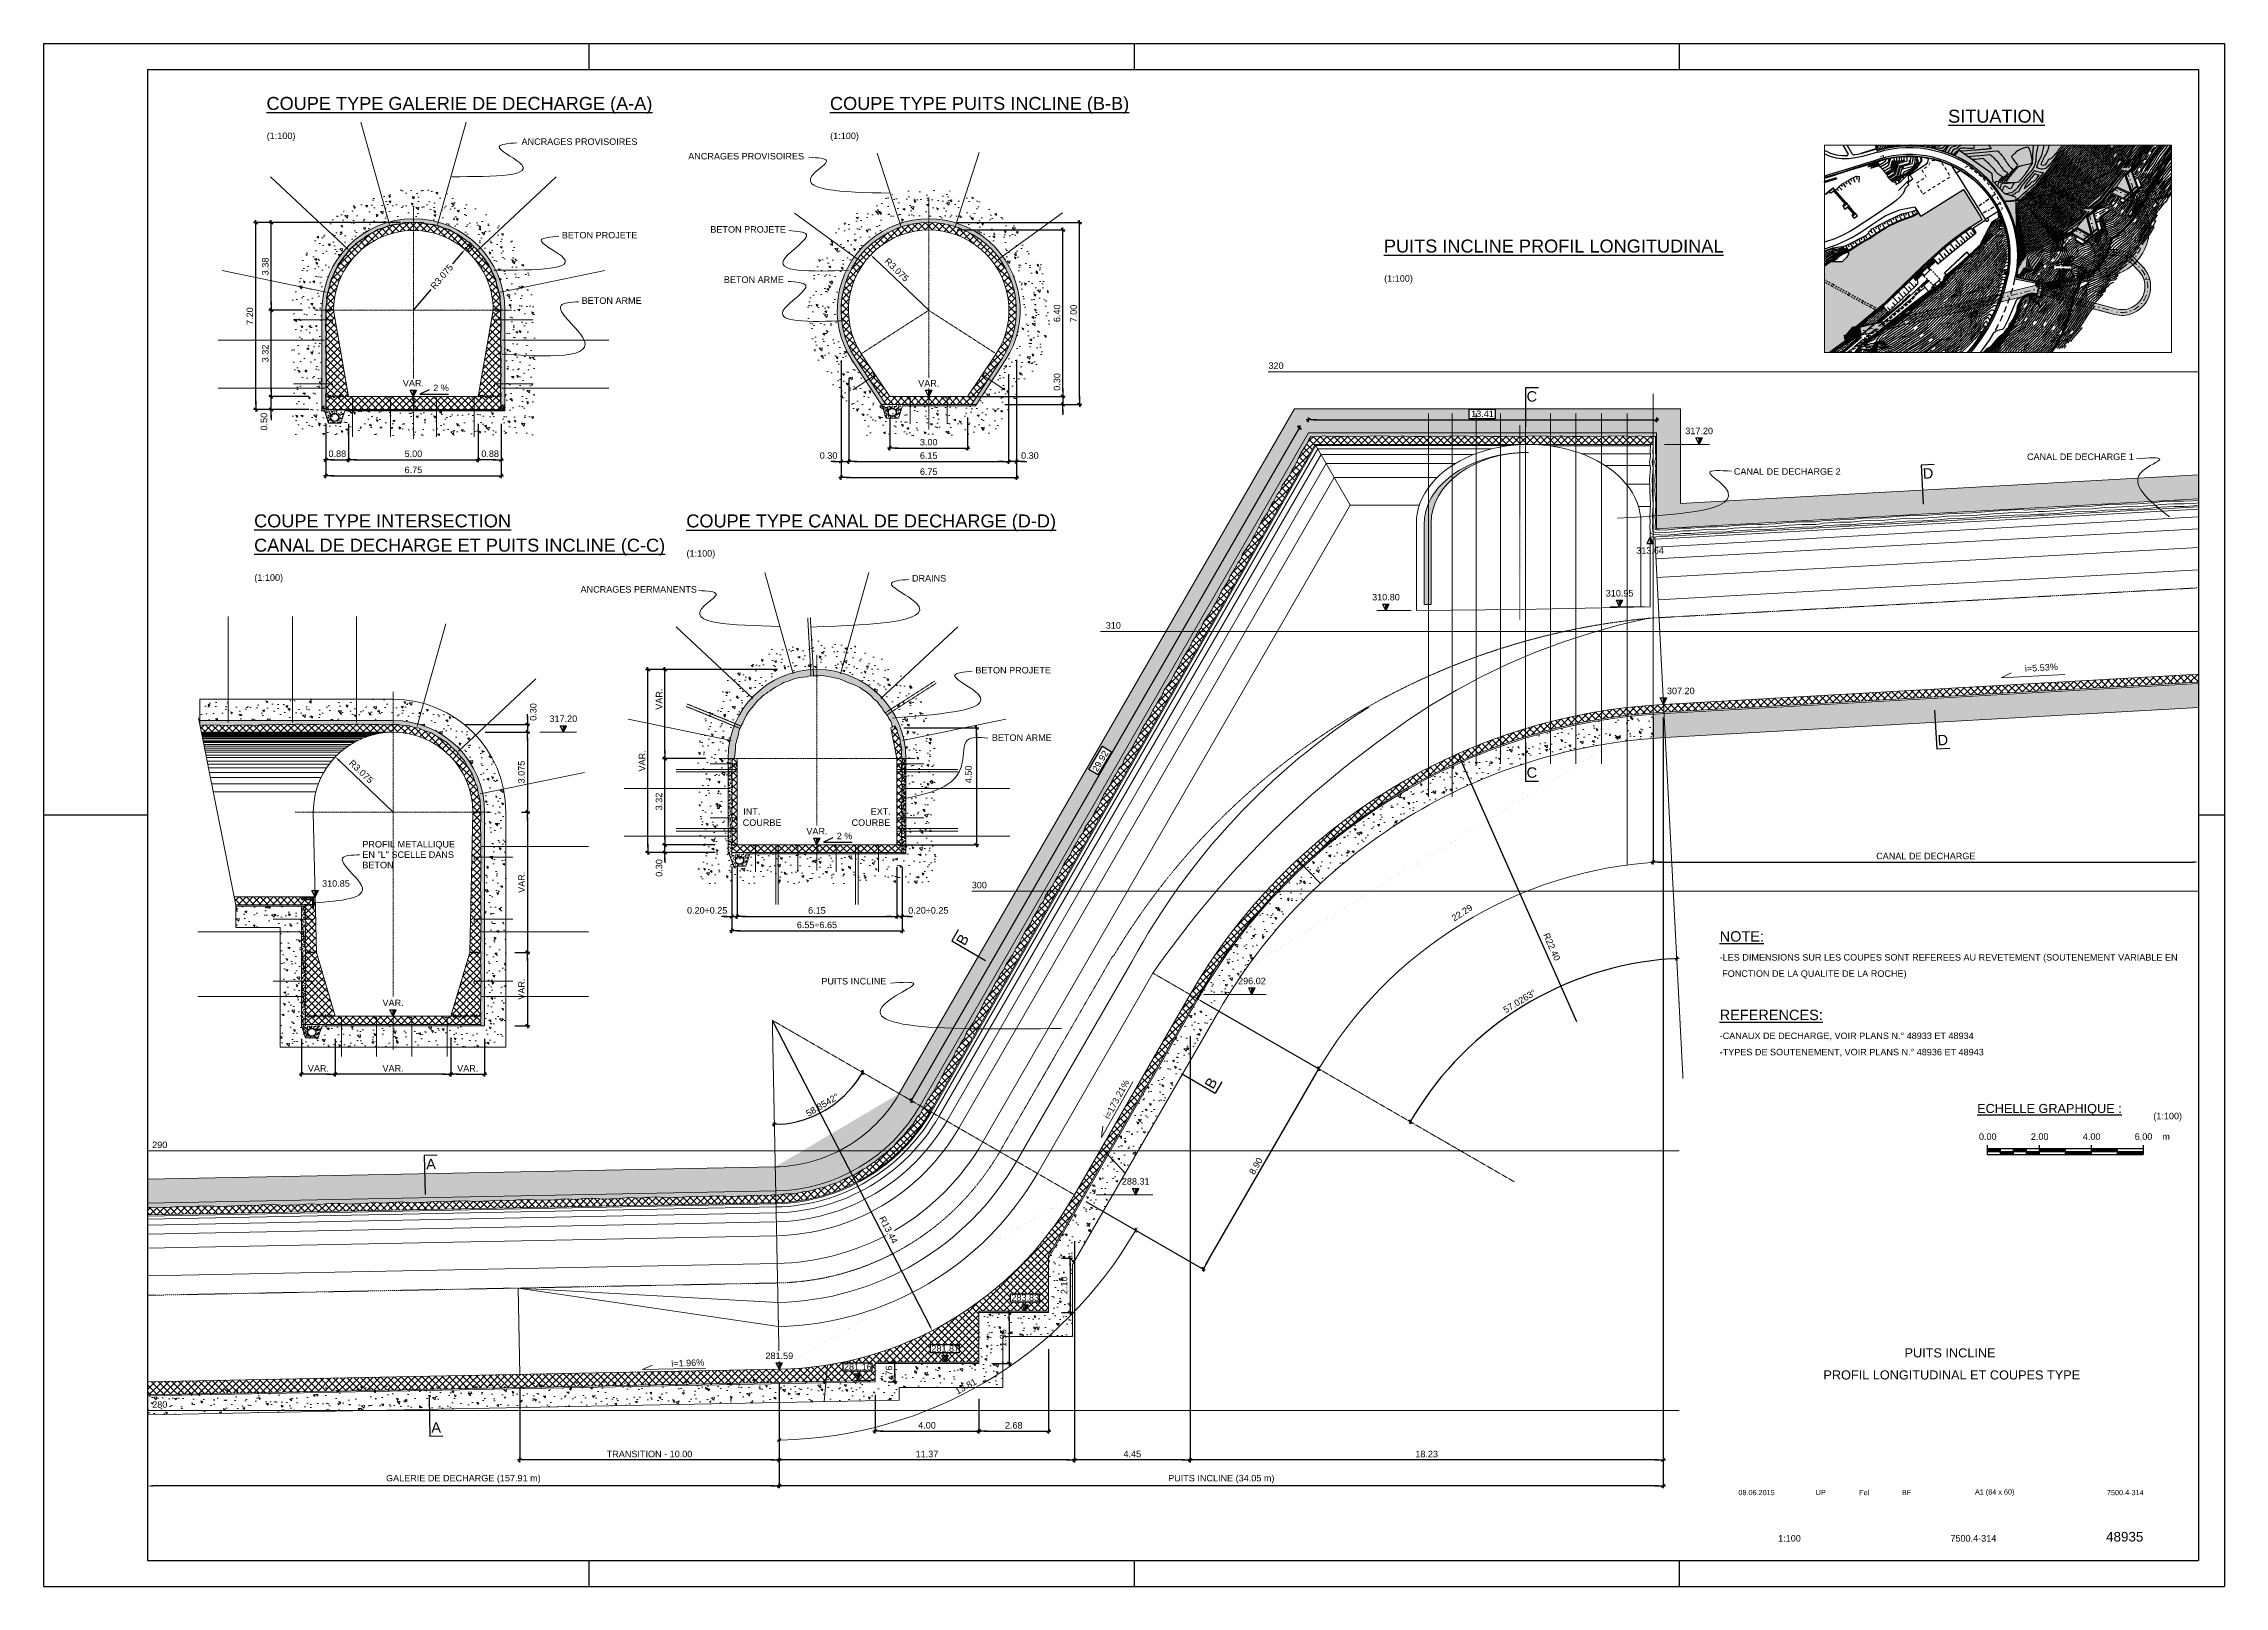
# Paper-space layout '7500.4-P-314' of a CAD drawing. Header units: millimetres. Extents: x -840 to 0, y 0 to 594.
# The model-space entities are those that its viewports show. They can reach past a viewport. Long polylines and large blocks are cut down to what shows.
import ezdxf
from ezdxf.enums import TextEntityAlignment as Align

# ---------------------------------------------------------------- set-up
doc = ezdxf.new("R2010")
doc.units = ezdxf.units.MM
for name, pattern in [('ACAD_ISO04W100', [30, 24, -3, 0, -3]), ('DASHDOT', [2.8, 2, -0.25, 0.3, -0.25]), ('DASHED', [2.25, 2, -0.25]), ('DOT', [0.55, 0.3, -0.25]), ('NASCOSTA', [9.525, 6.35, -3.175]), ('TRATTEGGIATA', [0.75, 0.5, -0.25]), ('TRATTEGGIATA2', [0.375, 0.25, -0.125]), ('TRATTOPUNTO2', [0.5, 0.25, -0.125, 0, -0.125])]:
    doc.linetypes.add(name, pattern=pattern)
for name, color, linetype in [('assi', 6, 'TRATTOPUNTO2'), ('Av. Pr.Profi', 7, 'Continuous'), ('Bâti', 7, 'Continuous'), ('CANALISATION', 2, 'Continuous'), ('colore lago', 131, 'Continuous'), ('coordinate', 2, 'Continuous'), ('Couronnement', 7, 'Continuous'), ('curve livello 1m', 2, 'Continuous'), ('curve livello 5m', 7, 'Continuous'), ('curve livello di scavo 1 m', 2, 'Continuous'), ('DIME', 6, 'Continuous'), ('GéoSEBESélec', 6, 'Continuous'), ('Limite fiume', 6, 'Continuous'), ('LIN010CO', 2, 'Continuous'), ('LIN010TR', 2, 'NASCOSTA'), ('LIN018CO', 6, 'Continuous'), ('LIN018TR', 6, 'NASCOSTA'), ('LIN025CO', 7, 'Continuous'), ('LIN035CO', 1, 'Continuous'), ('LIN050CO', 3, 'Continuous'), ('LIN07CO', 4, 'Continuous'), ('LINCOLO-ROSSO-025', 10, 'Continuous'), ('pendenze', 2, 'Continuous'), ('Per+Mod Surf', 7, 'Continuous'), ('SCALE', 2, 'Continuous'), ('sezioni', 7, 'Continuous'), ('Strade', 7, 'Continuous'), ('TalusHautBas', 7, 'Continuous'), ('TEXT035', 1, 'Continuous'), ('TEXT050', 3, 'Continuous'), ('TEXT070', 4, 'Continuous'), ('TRATTCOLO-30', 253, 'Continuous'), ('TRATTCOLO-32', 255, 'Continuous'), ('VOIRIE', 7, 'Continuous')]:
    doc.layers.add(name, color=color, linetype=linetype)
for name, color, linetype, plot in [('Bordi tratteggi', 5, 'Continuous', False), ('Colori bordi', 5, 'Continuous', False), ('linee di sezione', 5, 'Continuous', False), ('no_plot', 5, 'Continuous', False)]:
    doc.layers.add(name, color=color, linetype=linetype, plot=plot)
doc.styles.add('ARIAL', font='arial.ttf')
doc.linetypes.add('ROCK', pattern='A,0.25,-0.18,["<",Standard,S=0.18,R=90,X=0,Y=-0.09],0,["-",Standard,S=0.18,R=45,X=-0.111213,Y=-0.238491],0.25', length=0.68)
doc.dimstyles.new('100', dxfattribs={"dimtxt": 0.25, "dimasz": 0.2, "dimexe": 0, "dimexo": 0.5, "dimgap": 0.1, "dimtad": 1, "dimzin": 4, "dimdsep": 46, "dimtxsty": 'ARIAL', "dimblk1": 'LINE', "dimblk2": 'LINE', "dimsah": 1, "dimcen": 2.5, "dimclrd": 256, "dimclre": 256, "dimclrt": 1, "dimadec": 0, "dimazin": 0, "dimtfac": 1, "dimtmove": 2, "dimatfit": 3, "dimldrblk": 'LINE', "dimfxl": 1, "dimtvp": 1, "dimtolj": 1, "dimtzin": 0, "dimarcsym": 0})
pattern_1 = [(37.5, (-107997.461635, 61882.1302), (-0.00377960149, 0.11560942614), [0, -0.0912, 0, -0.102, 0, -0.0975]), (7.5, (-107997.46164, 61882.1302), (0.10618660232, 0.16932876391), [0, -0.0492, 0, -0.0822, 0, -0.0315]), (327.5, (-107997.53544, 61882.1302), (0.186848511705, 0.00033954321), [0, -0.03, 0, -0.108, 0, -0.141]), (317.5, (-107997.53544, 61882.1302), (0.18036759627, 0.0526605339), [0, -0.015, 0, -0.0708, 0, -0.081])]
pattern_2 = [(135, (806.51284, -709.8698), (-0.13258252, -0.13258252), []), (225, (806.51284, -709.8698), (0.13258252, -0.13258252), [])]
pattern_3 = [(135, (806.51284, -711.93737), (-0.13258252, -0.13258252), []), (225, (806.51284, -711.93737), (0.13258252, -0.13258252), [])]
pattern_4 = [(50, (806.51284, -709.8698), (0.71726018, -0.06275213), [0.075, -0.825]), (355, (806.51284, -709.8698), (-0.13875133, 0.75219213), [0.06, -0.66]), (100.4514, (806.5726, -709.875), (0.5785094, 0.68943954), [0.0637402, -0.7011421]), (46.1842, (806.5128, -709.6698), (1.06724105, -0.165519), [0.1125, -1.2375]), (96.6356, (806.6018, -709.6836), (0.9346627, 0.9741179), [0.0956103, -1.051713]), (351.1842, (806.5128, -709.6698), (0.934662, 0.9741186), [0.09, -0.99]), (21, (806.61284, -709.7198), (0.59690705, -0.4026189), [0.075, -0.825]), (326, (806.61284, -709.7198), (0.24331533, 0.72515005), [0.06, -0.66]), (71.4514, (806.6626, -709.75335), (0.84022263, 0.3225305), [0.0637402, -0.7011421]), (37.5, (806.51284, -709.8698), (0.012159855, 0.332893854), [0, -0.652, 0, -0.67, 0, -0.6625]), (7.5, (806.51284, -709.8698), (0.26306954, 0.39441171), [0, -0.382, 0, -0.637, 0, -0.2525]), (327.5, (806.28984, -709.8698), (0.533822436, -0.02255487), [0, -0.25, 0, -0.78, 0, -1.035]), (317.5, (806.18984, -709.8698), (0.58318617, 0.10010498), [0, -0.325, 0, -0.518, 0, -0.735])]
pattern_5 = [(140, (806.51284, -709.8698), (0.07530256, 0.8607122), [0.09, -0.99]), (85, (806.5128, -709.8698), (-0.90263056, -0.1665016), [0.072, -0.792]), (190.4514, (806.5191, -709.7981), (-0.82732745, 0.69421126), [0.0764882, -0.8413705]), (136.1842, (806.2728, -709.8698), (0.1986228, 1.2806893), [0.135, -1.485]), (186.6356, (806.2894, -709.7631), (-1.1689414, 1.1215952), [0.1147323, -1.2620556]), (81.1842, (806.2728, -709.8698), (-1.1689423, 1.1215943), [0.108, -1.188]), (111, (806.33284, -709.7498), (0.48314267, 0.71628846), [0.09, -0.99]), (56, (806.3328, -709.7498), (-0.87018005, 0.2919784), [0.072, -0.792]), (161.4514, (806.3731, -709.6901), (-0.3870366, 1.00826715), [0.0764882, -0.8413705]), (127.5, (806.51284, -709.8698), (-0.39947262, 0.01459183), [0, -0.7824, 0, -0.804, 0, -0.795]), (97.5, (806.51284, -709.8698), (-0.47329405, 0.31568344), [0, -0.4584, 0, -0.7644, 0, -0.303]), (57.5, (806.51284, -710.1374), (0.02706585, 0.64058692), [0, -0.3, 0, -0.936, 0, -1.242]), (47.5, (806.51284, -710.2574), (-0.12012598, 0.6998234), [0, -0.39, 0, -0.6216, 0, -0.882])]
pattern_6 = [(127.5, (806.51284, -711.93737), (-0.115609426, -0.0037796015), [0, -0.0912, 0, -0.102, 0, -0.0975]), (97.5, (806.51284, -711.93737), (-0.169328764, 0.106186602), [0, -0.0492, 0, -0.0822, 0, -0.0315]), (57.5, (806.51284, -712.01117), (-0.000339543, 0.186848512), [0, -0.03, 0, -0.108, 0, -0.141]), (47.5, (806.51284, -712.01117), (-0.052660534, 0.180367596), [0, -0.015, 0, -0.0708, 0, -0.081])]
pattern_7 = [(315, (-12491.18145, -21629.61118), (0.1325825215, 0.1325825215), []), (45, (-12491.18145, -21629.61118), (-0.1325825215, 0.1325825215), [])]
pattern_8 = [(37.5, (-12491.18145, -21629.61118), (-0.0037796015, 0.11560942614), [0, -0.0912, 0, -0.102, 0, -0.0975]), (7.5, (-12491.18145, -21629.61118), (0.1061866023, 0.1693287639), [0, -0.0492, 0, -0.0822, 0, -0.0315]), (327.5, (-12491.25525, -21629.61118), (0.1868485117, 0.0003395432), [0, -0.03, 0, -0.108, 0, -0.141]), (317.5, (-12491.25525, -21629.61118), (0.1803675963, 0.0526605339), [0, -0.015, 0, -0.0708, 0, -0.081])]
pattern_9 = [(37.5, (-12468.80177, -21612.66032), (-0.00251973432, 0.07707295076), [0, -0.0608, 0, -0.068, 0, -0.065]), (7.5, (-12468.80177, -21612.66032), (0.0707910682, 0.1128858426), [0, -0.0328, 0, -0.0548, 0, -0.021]), (327.5, (-12468.85097, -21612.66032), (0.12456567447, 0.00022636214), [0, -0.02, 0, -0.072, 0, -0.094]), (317.5, (-12468.85097, -21612.66032), (0.1202450642, 0.0351070226), [0, -0.01, 0, -0.0472, 0, -0.054])]
pattern_10 = [(37.5, (-12468.80177, -21612.66032), (-0.0037796015, 0.11560942614), [0, -0.0912, 0, -0.102, 0, -0.0975]), (7.5, (-12468.80177, -21612.66032), (0.1061866023, 0.1693287639), [0, -0.0492, 0, -0.0822, 0, -0.0315]), (327.5, (-12468.87557, -21612.66032), (0.1868485117, 0.0003395432), [0, -0.03, 0, -0.108, 0, -0.141]), (317.5, (-12468.87557, -21612.66032), (0.1803675963, 0.0526605339), [0, -0.015, 0, -0.0708, 0, -0.081])]
pattern_11 = [(45, (888.78118, -700.9303), (-0.13258252, 0.13258252), []), (135, (888.78118, -700.9303), (-0.13258252, -0.13258252), [])]
pattern_12 = [(315.0001041, (171133.8034, 46447.8812), (1.325824412, 0.441944148), [0, -1.25])]

psp = doc.layouts.new('7500.4-P-314')

# ---------------------------------------------------------------- texts
at = {"layer": 'TEXT035', "style": 'ARIAL'}
for s, p in [('-LES DIMENSIONS SUR LES COUPES SONT REFEREES AU REVETEMENT (SOUTENEMENT VARIABLE EN', (-194.41, 240.95)), (' FONCTION DE LA QUALITE DE LA ROCHE)', (-194.41, 234.69)), ('-CANAUX DE DECHARGE, VOIR PLANS N.° 48933 ET 48934', (-194.41, 210.73)), ('-TYPES DE SOUTENEMENT, VOIR PLANS N.° 48936 ET 48943', (-194.41, 204.46))]:
    psp.add_text(s, height=2.5, dxfattribs=at).set_placement(p)
at = {"layer": 'TEXT050', "style": 'ARIAL'}
for s, p in [('%%uNOTE:', (-194.41, 248.27)), ('%%uREFERENCES:', (-194.41, 218.04))]:
    psp.add_text(s, height=4, dxfattribs=at).set_placement(p)

msp = doc.modelspace()

# ---------------------------------------------------------------- texts
at = {"layer": 'coordinate', "color": 1, "lineweight": 0, "style": 'ARIAL'}
for s, p in [('BETON PROJETE', (198.71233, 104.92792)), ('BETON PROJETE', (204.43349, 105.15043)), ('DRAINS', (212.19946, 91.71669)), ('BETON PROJETE', (214.64023, 88.17745)), ('COURBE', (205.67954, 82.30847)), ('INT.', (205.69991, 82.73601)), ('PROFIL METALLIQUE', (191.02843, 81.47641)), ('EN "L" SCELLE DANS', (191.02843, 81.07641)), ('BETON', (191.02843, 80.67641)), ('PUITS INCLINE', (208.71024, 76.20261))]:
    msp.add_text(s, height=0.25, dxfattribs=at).set_placement(p)
at = {"layer": 'coordinate', "color": 1, "style": 'ARIAL'}
for s, p in [('320', (226.51504, 100.02894)), ('310', (220.24622, 90.02894)), ('300', (215.08533, 80.02894)), ('290', (183.51625, 70.02894)), ('280', (183.51625, 60.02894))]:
    msp.add_text(s, height=0.25, dxfattribs=at).set_placement(p, align=Align.MIDDLE_RIGHT)
for s, p in [('CANAL DE DECHARGE 1', (255.14922, 96.39708)), ('CANAL DE DECHARGE 2', (243.85672, 95.82863))]:
    msp.add_text(s, height=0.25, dxfattribs=at).set_placement(p)
for s, rotation, p in [('i=5.53%', 3.9269102, (256.34256, 88.3207)), ('22.29', 33.0856224, (233.82029, 79.09782)), ('i=173.21%%%', 61.402802, (220.58902, 72.45317)), ('i=1.96%', 2.0989419, (204.2023, 61.52828)), ('13.81', 28.6155995, (214.71838, 60.82813))]:
    msp.add_text(s, height=0.25, rotation=rotation, dxfattribs=at).set_placement(p, align=Align.RIGHT)
at = {"layer": 'coordinate', "color": 1, "lineweight": 0, "style": 'ARIAL'}
for s, p in [('COURBE', (211.3652, 82.30847)), ('EXT.', (211.38557, 82.73601))]:
    msp.add_text(s, height=0.25, dxfattribs=at).set_placement(p, align=Align.RIGHT)
at = {"layer": 'TEXT035', "style": 'ARIAL'}
for s, p in [('ANCRAGES PROVISOIRES', (197.16024, 108.5283)), ('ANCRAGES PROVISOIRES', (203.58145, 107.96851)), ('BETON ARME', (204.95421, 103.21504)), ('BETON ARME', (199.47713, 102.40845)), ('ANCRAGES PERMANENTS', (199.43288, 91.28959)), ('BETON ARME', (215.2756, 85.57964))]:
    msp.add_text(s, height=0.25, dxfattribs=at).set_placement(p)
for p in [(194.36063, 99.04745), (209.90351, 81.79639)]:
    msp.add_text('2 %', height=0.25, dxfattribs=at).set_placement(p, align=Align.RIGHT)

# ---------------------------------------------------------------- blocks, each defined once
blk = doc.blocks.new('formato')
at = {"layer": 'LIN025CO'}
for p, q in [((-84, 59.4), (0, 59.4)), ((-84, 59.4), (-84, 0)), ((-63, 59.4), (-63, 58.4)), ((-42, 59.4), (-42, 58.4)), ((-21, 59.4), (-21, 58.4)), ((0, 59.4), (0, 0)), ((-84, 29.7), (-80, 29.7)), ((-1, 29.7), (0, 29.7)), ((-63, 1), (-63, 0)), ((-42, 1), (-42, 0)), ((-21, 1), (-21, 0)), ((-84, 0), (0, 0))]:
    blk.add_line(p, q, dxfattribs=at)
at = {"layer": 'LIN07CO'}
for p, q in [((-80, 58.4), (-1, 58.4)), ((-80, 58.4), (-80, 1)), ((-1, 58.4), (-1, 1)), ((-80, 1), (-1, 1))]:
    blk.add_line(p, q, dxfattribs=at)
blk = doc.blocks.new('SCALA3')
at = {"layer": 'LIN018CO'}
for points in [[(0, 0.12), (0.5, 0.12), (0, 0.24), (0.5, 0.24)], [(0.5, 0), (1, 0), (0.5, 0.12), (1, 0.12)], [(1, 0.12), (1.5, 0.12), (1, 0.24), (1.5, 0.24)], [(1.5, 0), (2, 0), (1.5, 0.12), (2, 0.12)], [(2, 0.24), (3, 0.24), (2, 0.12), (3, 0.12)], [(3, 0.12), (4, 0.12), (3, 0), (4, 0)], [(4, 0.24), (5, 0.24), (4, 0.12), (5, 0.12)], [(5, 0.12), (6, 0.12), (5, 0), (6, 0)]]:
    blk.add_solid(points, dxfattribs=at)
at = {"layer": 'LIN025CO'}
for p, q in [((0, 0.36), (0, 0)), ((0, 0.24), (6, 0.24)), ((0, 0.12), (6, 0.12)), ((0, 0), (6, 0)), ((0.5, 0.24), (0.5, 0)), ((1, 0.24), (1, 0)), ((1.5, 0.24), (1.5, 0)), ((2, 0.36), (2, 0)), ((3, 0.24), (3, 0)), ((4, 0.36), (4, 0)), ((5, 0.24), (5, 0)), ((6, 0.36), (6, 0))]:
    blk.add_line(p, q, dxfattribs=at)
at = {"layer": 'LIN035CO', "style": 'ARIAL'}
blk.add_attdef('(SCALA)', text='', height=0.25, dxfattribs=at).set_placement((7.5, 1.361), align=Align.RIGHT)
for tag, p in [('NO.1', (0.017, 0.694)), ('NO.2', (2.017, 0.694)), ('NO.3', (4.017, 0.694)), ('NO.4', (6.017, 0.694))]:
    blk.add_attdef(tag, text='', height=0.25, dxfattribs=at).set_placement(p, align=Align.MIDDLE)
at = {"layer": 'TEXT035', "style": 'ARIAL'}
blk.add_text('m', height=0.25, rotation=360, dxfattribs=at).set_placement((6.886, 0.57), align=Align.CENTER)
at = {"layer": 'TEXT050', "style": 'ARIAL'}
blk.add_attdef('SCALA', (-0.393, 1.602), '', height=0.35, dxfattribs=at)
blk = doc.blocks.new('tito')
at = {"layer": 'LIN035CO', "style": 'ARIAL'}
blk.add_attdef('SCALA', (0.009, -1.123), '', height=0.25, dxfattribs=at)
at = {"layer": 'TEXT070', "style": 'ARIAL'}
blk.add_attdef('PIANTA', (0, 0), '', height=0.5, dxfattribs=at)
blk = doc.blocks.new('Titolo')
at = {"layer": 'LIN035CO', "style": 'ARIAL'}
for tag, p in [('DATA_MOD_C', (-180.59, 61.99)), ('DIS_MOD_C', (-155.29, 61.99)), ('VER_MOD_C', (-138.35, 61.99)), ('AP_MOD_C', (-121.87, 61.99)), ('DESCRIZIONE_MOD_C', (-67.6, 61.92)), ('DATA_MOD_B', (-180.59, 55.99)), ('DATA_MOD_A', (-180.59, 49.99)), ('DIS_MOD_B', (-155.29, 55.99)), ('DIS_MOD_A', (-155.29, 49.99)), ('VER_MOD_B', (-138.35, 55.99)), ('VER_MOD_A', (-138.35, 49.99)), ('AP_MOD_B', (-121.87, 55.99)), ('AP_MOD_A', (-121.87, 49.99)), ('DESCRIZIONE_MOD_B', (-67.6, 55.92)), ('DESCRIZIONE_MOD_A', (-67.6, 49.92))]:
    blk.add_attdef(tag, text='', height=2, dxfattribs=at).set_placement(p, align=Align.MIDDLE)
at = {"layer": 'TEXT035', "style": 'ARIAL'}
for tag, p in [('DATA_1_EMISSIONE', (-180.2, 36.12)), ('DIS.', (-155.48, 36.14)), ('VERIF.', (-138.76, 36.14)), ('APPR.', (-122.42, 36.14)), ('DIMENSIONI', (-88.48, 36.12)), ('SCALA', (-38.16, 36.12))]:
    blk.add_attdef(tag, text='', height=2, dxfattribs=at).set_placement(p, align=Align.MIDDLE)
for tag, p in [('NO._COMM.', (-171.89, 18.5)), ('NOME_FILE', (-105.52, 18.5))]:
    blk.add_attdef(tag, text='', height=2.5, dxfattribs=at).set_placement(p, align=Align.MIDDLE_LEFT)
at = {"layer": 'TEXT050', "style": 'ARIAL'}
blk.add_attdef('TITOLO_2.1', text='', height=3, dxfattribs=at).set_placement((-105, 72.6), align=Align.MIDDLE)
at = {"layer": 'TEXT070', "style": 'ARIAL'}
for tag, height, p in [('TIPO_PROGETTO_1', 4, (-105, 110.26)), ('TIPO_PROGETTO_2', 4, (-105, 104.01)), ('TITOLO_1.1', 3.5, (-105, 89.91)), ('TITOLO_1.2', 3.5, (-105, 81.41))]:
    blk.add_attdef(tag, text='', height=height, dxfattribs=at).set_placement(p, align=Align.MIDDLE)
for tag, p in [('NO._LO.', (-38.39, 19.11)), ('MOD.', (-17.3, 19.29))]:
    blk.add_attdef(tag, text='', height=3.7, dxfattribs=at).set_placement(p, align=Align.MIDDLE_CENTER)
blk = doc.blocks.new('LIVELLI1')
at = {"layer": 'LIN018CO'}
blk.add_solid([(0, 0.25), (0, 0), (0.125, 0.25)], dxfattribs=at)
at = {"layer": 'LIN035CO'}
for p, q in [((-0.125, 0.25), (0.125, 0.25)), ((0, 0), (-0.125, 0.25)), ((0, 0), (0, 0.25)), ((0, 0), (0.125, 0.25))]:
    blk.add_line(p, q, dxfattribs=at)
at = {"layer": 'TEXT035', "style": 'ARIAL'}
blk.add_attdef('VALORE', text='', height=0.25, dxfattribs=at).set_placement((0, 0.395), align=Align.CENTER)
blk = doc.blocks.new('LINE')
for p, q in [((-1.6, 0), (0.45, 0)), ((0, 0.45), (0, -0.45))]:
    blk.add_line(p, q)
at = {"color": 3}
blk.add_line((-0.32, -0.32), (0.32, 0.32), dxfattribs=at)
blk = doc.blocks.new('*D7')
at = {"layer": 'Defpoints', "color": 0, "linetype": 'Continuous', "transparency": 16777216}
for p in [(241.139, 86.983), (207.089, 60.784), (207.089, 56.893)]:
    blk.add_point(p, dxfattribs=at)
at = {"layer": 'DIME', "linetype": 'Continuous', "lineweight": -2, "transparency": 16777216}
for p, q in [((241.139, 86.483), (241.139, 56.893)), ((207.089, 60.284), (207.089, 56.893)), ((240.939, 56.893), (207.289, 56.893))]:
    blk.add_line(p, q, dxfattribs=at)
at = {"layer": 'DIME', "linetype": 'Continuous', "lineweight": -2, "transparency": 16777216, "xscale": 0.2, "yscale": 0.2, "zscale": 0.2, "rotation": 180}
blk.add_blockref('LINE', (207.089, 56.893), dxfattribs=at)
at = {"layer": 'DIME', "linetype": 'Continuous', "lineweight": -2, "transparency": 16777216, "xscale": 0.2, "yscale": 0.2, "zscale": 0.2}
blk.add_blockref('LINE', (241.139, 56.893), dxfattribs=at)
at = {"layer": 'DIME', "color": 1, "linetype": 'Continuous', "lineweight": 0, "transparency": 16777216, "insert": (224.114, 57.157), "char_height": 0.25, "attachment_point": 5, "style": 'ARIAL'}
blk.add_mtext('\\A1;PUITS INCLINE (34.05 m)', dxfattribs=at)
blk = doc.blocks.new('*D8')
at = {"layer": 'Defpoints', "color": 0, "linetype": 'Continuous', "transparency": 16777216}
for p in [(182.751, 61.727), (207.089, 59.795), (182.751, 56.893)]:
    blk.add_point(p, dxfattribs=at)
at = {"layer": 'DIME', "linetype": 'Continuous', "lineweight": -2, "transparency": 16777216}
for p, q in [((182.751, 61.227), (182.751, 56.893)), ((207.089, 59.295), (207.089, 56.893)), ((206.889, 56.893), (182.951, 56.893))]:
    blk.add_line(p, q, dxfattribs=at)
at = {"layer": 'DIME', "linetype": 'Continuous', "transparency": 16777216}
blk.add_solid([(182.951, 56.927), (182.951, 56.86), (182.751, 56.893)], dxfattribs=at)
at = {"layer": 'DIME', "linetype": 'Continuous', "lineweight": -2, "transparency": 16777216, "xscale": 0.2, "yscale": 0.2, "zscale": 0.2}
blk.add_blockref('LINE', (207.089, 56.893), dxfattribs=at)
at = {"layer": 'DIME', "color": 1, "linetype": 'Continuous', "lineweight": 0, "transparency": 16777216, "insert": (194.92, 57.157), "char_height": 0.25, "attachment_point": 5, "style": 'ARIAL'}
blk.add_mtext('\\A1;GALERIE DE DECHARGE (157.91 m)', dxfattribs=at)
blk = doc.blocks.new('*D9')
at = {"layer": 'Defpoints', "color": 0, "transparency": 16777216}
for p in [(222.912, 75.813), (227.868, 72.952), (218.46, 68.102)]:
    blk.add_point(p, dxfattribs=at)
at = {"layer": 'LIN018CO', "lineweight": -2, "transparency": 16777216}
for p, q in [((223.345, 75.563), (227.868, 72.952)), ((223.516, 65.414), (227.768, 72.779)), ((218.893, 67.852), (223.416, 65.241))]:
    blk.add_line(p, q, dxfattribs=at)
at = {"layer": 'LIN018CO', "lineweight": -2, "transparency": 16777216, "xscale": 0.2, "yscale": 0.2, "zscale": 0.2}
for p, rotation in [((227.868, 72.952), 59.99999999993786), ((223.416, 65.241), 239.9999999999378)]:
    blk.add_blockref('LINE', p, dxfattribs=dict(at, rotation=rotation))
at = {"layer": 'LIN018CO', "color": 1, "lineweight": 0, "transparency": 16777216, "insert": (225.445, 69.21), "char_height": 0.25, "attachment_point": 5, "rotation": 60, "style": 'ARIAL'}
blk.add_mtext('\\A1;8.90', dxfattribs=at)
blk = doc.blocks.new('*D10')
at = {"layer": 'Defpoints', "color": 0, "transparency": 16777216}
for p in [(261.751, 87.799), (240.749, 86.987), (261.751, 80.916)]:
    blk.add_point(p, dxfattribs=at)
at = {"layer": 'LIN018CO', "lineweight": -2, "transparency": 16777216}
for p, q in [((261.751, 87.299), (261.751, 80.916)), ((240.749, 86.487), (240.749, 80.916)), ((240.949, 80.916), (261.551, 80.916))]:
    blk.add_line(p, q, dxfattribs=at)
at = {"layer": 'LIN018CO', "transparency": 16777216}
blk.add_solid([(261.551, 80.95), (261.551, 80.883), (261.751, 80.916)], dxfattribs=at)
at = {"layer": 'LIN018CO', "lineweight": -2, "transparency": 16777216, "xscale": 0.2, "yscale": 0.2, "zscale": 0.2, "rotation": 180}
blk.add_blockref('LINE', (240.749, 80.916), dxfattribs=at)
at = {"layer": 'LIN018CO', "color": 1, "lineweight": 0, "transparency": 16777216, "insert": (251.25, 81.146), "char_height": 0.25, "attachment_point": 5, "style": 'ARIAL'}
blk.add_mtext('\\A1;CANAL DE DECHARGE', dxfattribs=at)
blk = doc.blocks.new('*D11')
at = {"layer": 'Defpoints', "color": 0, "transparency": 16777216}
for p in [(233.233, 85.092), (237.813, 74.761)]:
    blk.add_point(p, dxfattribs=at)
at = {"layer": 'LIN018CO', "lineweight": -2, "transparency": 16777216}
blk.add_line((237.813, 74.761), (233.314, 84.909), dxfattribs=at)
at = {"layer": 'LIN018CO', "transparency": 16777216}
blk.add_solid([(233.345, 84.922), (233.284, 84.895), (233.233, 85.092)], dxfattribs=at)
at = {"layer": 'LIN018CO', "color": 1, "lineweight": 0, "transparency": 16777216, "insert": (236.843, 77.651), "char_height": 0.25, "attachment_point": 5, "rotation": 293.90686, "style": 'ARIAL'}
blk.add_mtext('\\A1;R22.40', dxfattribs=at)
blk = doc.blocks.new('*D12')
at = {"layer": 'Defpoints', "color": 0, "transparency": 16777216}
for p in [(206.82, 74.822), (212.98, 62.877)]:
    blk.add_point(p, dxfattribs=at)
at = {"layer": 'LIN018CO', "lineweight": -2, "transparency": 16777216}
blk.add_line((206.82, 74.822), (212.889, 63.055), dxfattribs=at)
at = {"layer": 'LIN018CO', "transparency": 16777216}
blk.add_solid([(212.918, 63.07), (212.859, 63.04), (212.98, 62.877)], dxfattribs=at)
at = {"layer": 'LIN018CO', "color": 1, "lineweight": 0, "transparency": 16777216, "insert": (211.294, 66.756), "char_height": 0.25, "attachment_point": 5, "rotation": 297.27963, "style": 'ARIAL'}
blk.add_mtext('\\A1;R13.44', dxfattribs=at)
blk = doc.blocks.new('*D13')
at = {"layer": 'Defpoints', "color": 0, "transparency": 16777216}
for p in [(241.139, 86.983), (222.912, 74.71), (222.912, 57.893)]:
    blk.add_point(p, dxfattribs=at)
at = {"layer": 'LIN018CO', "lineweight": -2, "transparency": 16777216}
for p, q in [((241.139, 86.483), (241.139, 57.893)), ((222.912, 74.21), (222.912, 57.893)), ((240.939, 57.893), (223.112, 57.893))]:
    blk.add_line(p, q, dxfattribs=at)
at = {"layer": 'LIN018CO', "lineweight": -2, "transparency": 16777216, "xscale": 0.2, "yscale": 0.2, "zscale": 0.2, "rotation": 180}
blk.add_blockref('LINE', (222.912, 57.893), dxfattribs=at)
at = {"layer": 'LIN018CO', "lineweight": -2, "transparency": 16777216, "xscale": 0.2, "yscale": 0.2, "zscale": 0.2}
blk.add_blockref('LINE', (241.139, 57.893), dxfattribs=at)
at = {"layer": 'LIN018CO', "color": 1, "lineweight": 0, "transparency": 16777216, "insert": (232.025, 58.121), "char_height": 0.25, "attachment_point": 5, "style": 'ARIAL'}
blk.add_mtext('\\A1;18.23', dxfattribs=at)
blk = doc.blocks.new('*D14')
at = {"layer": 'Defpoints', "color": 0, "transparency": 16777216}
for p in [(222.912, 74.71), (218.46, 66.819), (218.46, 57.893)]:
    blk.add_point(p, dxfattribs=at)
at = {"layer": 'LIN018CO', "lineweight": -2, "transparency": 16777216}
for p, q in [((222.912, 74.21), (222.912, 57.893)), ((218.46, 66.319), (218.46, 57.893)), ((222.712, 57.893), (218.66, 57.893))]:
    blk.add_line(p, q, dxfattribs=at)
at = {"layer": 'LIN018CO', "lineweight": -2, "transparency": 16777216, "xscale": 0.2, "yscale": 0.2, "zscale": 0.2, "rotation": 180}
blk.add_blockref('LINE', (218.46, 57.893), dxfattribs=at)
at = {"layer": 'LIN018CO', "lineweight": -2, "transparency": 16777216, "xscale": 0.2, "yscale": 0.2, "zscale": 0.2}
blk.add_blockref('LINE', (222.912, 57.893), dxfattribs=at)
at = {"layer": 'LIN018CO', "color": 1, "lineweight": 0, "transparency": 16777216, "insert": (220.686, 58.121), "char_height": 0.25, "attachment_point": 5, "style": 'ARIAL'}
blk.add_mtext('\\A1;4.45', dxfattribs=at)
blk = doc.blocks.new('*D15')
at = {"layer": 'Defpoints', "color": 0, "transparency": 16777216}
for p in [(218.46, 66.819), (207.089, 61.385), (207.089, 57.893)]:
    blk.add_point(p, dxfattribs=at)
at = {"layer": 'LIN018CO', "lineweight": -2, "transparency": 16777216}
for p, q in [((218.46, 66.319), (218.46, 57.893)), ((207.089, 60.885), (207.089, 57.893)), ((218.26, 57.893), (207.289, 57.893))]:
    blk.add_line(p, q, dxfattribs=at)
at = {"layer": 'LIN018CO', "lineweight": -2, "transparency": 16777216, "xscale": 0.2, "yscale": 0.2, "zscale": 0.2, "rotation": 180}
blk.add_blockref('LINE', (207.089, 57.893), dxfattribs=at)
at = {"layer": 'LIN018CO', "lineweight": -2, "transparency": 16777216, "xscale": 0.2, "yscale": 0.2, "zscale": 0.2}
blk.add_blockref('LINE', (218.46, 57.893), dxfattribs=at)
at = {"layer": 'LIN018CO', "color": 1, "lineweight": 0, "transparency": 16777216, "insert": (212.775, 58.121), "char_height": 0.25, "attachment_point": 5, "style": 'ARIAL'}
blk.add_mtext('\\A1;11.37', dxfattribs=at)
blk = doc.blocks.new('*D16')
at = {"layer": 'Defpoints', "color": 0, "transparency": 16777216}
for p in [(207.089, 61.385), (197.091, 61.185), (197.091, 57.893)]:
    blk.add_point(p, dxfattribs=at)
at = {"layer": 'LIN018CO', "lineweight": -2, "transparency": 16777216}
for p, q in [((197.091, 60.685), (197.091, 57.893)), ((207.089, 60.885), (207.089, 57.893)), ((206.889, 57.893), (197.291, 57.893))]:
    blk.add_line(p, q, dxfattribs=at)
at = {"layer": 'LIN018CO', "lineweight": -2, "transparency": 16777216, "xscale": 0.2, "yscale": 0.2, "zscale": 0.2, "rotation": 180}
blk.add_blockref('LINE', (197.091, 57.893), dxfattribs=at)
at = {"layer": 'LIN018CO', "lineweight": -2, "transparency": 16777216, "xscale": 0.2, "yscale": 0.2, "zscale": 0.2}
blk.add_blockref('LINE', (207.089, 57.893), dxfattribs=at)
at = {"layer": 'LIN018CO', "color": 1, "lineweight": 0, "transparency": 16777216, "insert": (202.09, 58.123), "char_height": 0.25, "attachment_point": 5, "style": 'ARIAL'}
blk.add_mtext('\\A1;TRANSITION - 10.00', dxfattribs=at)
blk = doc.blocks.new('SEZ4')
at = {"layer": 'LIN07CO'}
for p in [(0, 0), (0.5, -1.5)]:
    blk.add_line(p, (0, -1.5), dxfattribs=at)
at = {"layer": 'TEXT050', "style": 'ARIAL'}
blk.add_attdef('NOME_SEZIONE', text='', height=0.4, dxfattribs=at).set_placement((0.25, -1.162), align=Align.MIDDLE)
blk = doc.blocks.new('SEZ3')
at = {"layer": 'LIN07CO'}
for p, q in [((0, 1.5), (0, 0)), ((0.5, 1.5), (0, 1.5))]:
    blk.add_line(p, q, dxfattribs=at)
at = {"layer": 'TEXT050', "style": 'ARIAL'}
blk.add_attdef('NOME_SEZIONE', text='', height=0.4, dxfattribs=at).set_placement((0.25, 1.167), align=Align.MIDDLE)
blk = doc.blocks.new('*D17')
at = {"layer": 'Defpoints', "color": 0, "linetype": 'Continuous', "transparency": 16777216}
for p in [(189.985, 74.614), (194.44, 74.614), (189.985, 72.747)]:
    blk.add_point(p, dxfattribs=at)
at = {"layer": 'LIN018CO', "linetype": 'Continuous', "lineweight": -2, "transparency": 16777216}
for p, q in [((189.985, 74.114), (189.985, 72.747)), ((194.44, 74.114), (194.44, 72.747)), ((194.24, 72.747), (190.185, 72.747))]:
    blk.add_line(p, q, dxfattribs=at)
at = {"layer": 'LIN018CO', "linetype": 'Continuous', "lineweight": -2, "transparency": 16777216, "xscale": 0.2, "yscale": 0.2, "zscale": 0.2, "rotation": 180}
blk.add_blockref('LINE', (189.985, 72.747), dxfattribs=at)
at = {"layer": 'LIN018CO', "linetype": 'Continuous', "lineweight": -2, "transparency": 16777216, "xscale": 0.2, "yscale": 0.2, "zscale": 0.2}
blk.add_blockref('LINE', (194.44, 72.747), dxfattribs=at)
at = {"layer": 'LIN018CO', "color": 1, "linetype": 'Continuous', "lineweight": 0, "transparency": 16777216, "insert": (192.212, 72.972), "char_height": 0.25, "attachment_point": 5, "style": 'ARIAL'}
blk.add_mtext('\\A1;VAR.', dxfattribs=at)
blk = doc.blocks.new('*D18')
at = {"layer": 'Defpoints', "color": 0, "linetype": 'Continuous', "transparency": 16777216}
for p in [(188.687, 74.614), (189.985, 74.614), (188.687, 72.747)]:
    blk.add_point(p, dxfattribs=at)
at = {"layer": 'LIN018CO', "linetype": 'Continuous', "lineweight": -2, "transparency": 16777216}
for p, q in [((188.687, 74.114), (188.687, 72.747)), ((189.985, 74.114), (189.985, 72.747)), ((189.785, 72.747), (188.887, 72.747))]:
    blk.add_line(p, q, dxfattribs=at)
at = {"layer": 'LIN018CO', "linetype": 'Continuous', "lineweight": -2, "transparency": 16777216, "xscale": 0.2, "yscale": 0.2, "zscale": 0.2, "rotation": 180}
blk.add_blockref('LINE', (188.687, 72.747), dxfattribs=at)
at = {"layer": 'LIN018CO', "linetype": 'Continuous', "lineweight": -2, "transparency": 16777216, "xscale": 0.2, "yscale": 0.2, "zscale": 0.2}
blk.add_blockref('LINE', (189.985, 72.747), dxfattribs=at)
at = {"layer": 'LIN018CO', "color": 1, "linetype": 'Continuous', "lineweight": 0, "transparency": 16777216, "insert": (189.336, 72.972), "char_height": 0.25, "attachment_point": 5, "style": 'ARIAL'}
blk.add_mtext('\\A1;VAR.', dxfattribs=at)
blk = doc.blocks.new('*D19')
at = {"layer": 'Defpoints', "color": 0, "linetype": 'Continuous', "transparency": 16777216}
for p in [(194.44, 74.614), (195.737, 74.614), (195.737, 72.747)]:
    blk.add_point(p, dxfattribs=at)
at = {"layer": 'LIN018CO', "linetype": 'Continuous', "lineweight": -2, "transparency": 16777216}
for p, q in [((194.44, 74.114), (194.44, 72.747)), ((195.737, 74.114), (195.737, 72.747)), ((194.64, 72.747), (195.537, 72.747))]:
    blk.add_line(p, q, dxfattribs=at)
at = {"layer": 'LIN018CO', "linetype": 'Continuous', "lineweight": -2, "transparency": 16777216, "xscale": 0.2, "yscale": 0.2, "zscale": 0.2, "rotation": 180}
blk.add_blockref('LINE', (194.44, 72.747), dxfattribs=at)
at = {"layer": 'LIN018CO', "linetype": 'Continuous', "lineweight": -2, "transparency": 16777216, "xscale": 0.2, "yscale": 0.2, "zscale": 0.2}
blk.add_blockref('LINE', (195.737, 72.747), dxfattribs=at)
at = {"layer": 'LIN018CO', "color": 1, "linetype": 'Continuous', "lineweight": 0, "transparency": 16777216, "insert": (195.089, 72.972), "char_height": 0.25, "attachment_point": 5, "style": 'ARIAL'}
blk.add_mtext('\\A1;VAR.', dxfattribs=at)
blk = doc.blocks.new('*D20')
at = {"layer": 'Defpoints', "color": 0, "linetype": 'Continuous', "transparency": 16777216}
for p in [(189.988, 84.965), (192.212, 82.841)]:
    blk.add_point(p, dxfattribs=at)
at = {"layer": 'LIN018CO', "linetype": 'Continuous', "lineweight": -2, "transparency": 16777216}
blk.add_line((192.212, 82.841), (190.133, 84.827), dxfattribs=at)
at = {"layer": 'LIN018CO', "linetype": 'Continuous', "transparency": 16777216}
blk.add_solid([(190.156, 84.851), (190.11, 84.802), (189.988, 84.965)], dxfattribs=at)
at = {"layer": 'LIN018CO', "color": 1, "linetype": 'Continuous', "lineweight": 0, "transparency": 16777216, "insert": (190.982, 84.4), "char_height": 0.25, "attachment_point": 5, "rotation": 316.33036, "style": 'ARIAL'}
blk.add_mtext('\\A1;R3.075', dxfattribs=at)
blk = doc.blocks.new('*D21')
at = {"layer": 'Defpoints', "color": 0, "transparency": 16777216}
for p in [(194.446, 86.216), (195.257, 85.916), (197.384, 85.916)]:
    blk.add_point(p, dxfattribs=at)
at = {"layer": 'LIN018CO', "lineweight": -2, "transparency": 16777216}
for p, q in [((197.384, 86.416), (197.384, 86.616)), ((194.946, 86.216), (197.384, 86.216)), ((195.757, 85.916), (197.384, 85.916)), ((197.384, 86.216), (197.384, 85.916)), ((197.384, 85.716), (197.384, 85.516))]:
    blk.add_line(p, q, dxfattribs=at)
at = {"layer": 'LIN018CO', "lineweight": -2, "transparency": 16777216, "xscale": 0.2, "yscale": 0.2, "zscale": 0.2}
for p, rotation in [((197.384, 86.216), 270), ((197.384, 85.916), 90)]:
    blk.add_blockref('LINE', p, dxfattribs=dict(at, rotation=rotation))
at = {"layer": 'LIN018CO', "color": 1, "lineweight": 0, "transparency": 16777216, "insert": (197.612, 86.694), "char_height": 0.25, "attachment_point": 5, "rotation": 90, "style": 'ARIAL'}
blk.add_mtext('\\A1;0.30', dxfattribs=at)
blk = doc.blocks.new('*D22')
at = {"layer": 'Defpoints', "color": 0, "transparency": 16777216}
for p in [(195.257, 85.916), (196.657, 82.841), (197.384, 82.841)]:
    blk.add_point(p, dxfattribs=at)
at = {"layer": 'LIN018CO', "lineweight": -2, "transparency": 16777216}
for p, q in [((195.757, 85.916), (197.384, 85.916)), ((197.384, 85.716), (197.384, 83.041)), ((197.157, 82.841), (197.384, 82.841))]:
    blk.add_line(p, q, dxfattribs=at)
at = {"layer": 'LIN018CO', "lineweight": -2, "transparency": 16777216, "xscale": 0.2, "yscale": 0.2, "zscale": 0.2}
for p, rotation in [((197.384, 85.916), 90), ((197.384, 82.841), 270)]:
    blk.add_blockref('LINE', p, dxfattribs=dict(at, rotation=rotation))
at = {"layer": 'LIN018CO', "color": 1, "lineweight": 0, "transparency": 16777216, "insert": (197.156, 84.379), "char_height": 0.25, "attachment_point": 5, "rotation": 90, "style": 'ARIAL'}
blk.add_mtext('\\A1;3.075', dxfattribs=at)
blk = doc.blocks.new('*D23')
at = {"layer": 'Defpoints', "color": 0, "transparency": 16777216}
for p in [(196.763, 82.841), (196.403, 77.433), (197.384, 77.433)]:
    blk.add_point(p, dxfattribs=at)
at = {"layer": 'LIN018CO', "lineweight": -2, "transparency": 16777216}
for p, q in [((197.263, 82.841), (197.384, 82.841)), ((197.384, 82.641), (197.384, 77.633)), ((196.903, 77.433), (197.384, 77.433))]:
    blk.add_line(p, q, dxfattribs=at)
at = {"layer": 'LIN018CO', "lineweight": -2, "transparency": 16777216, "xscale": 0.2, "yscale": 0.2, "zscale": 0.2}
for p, rotation in [((197.384, 82.841), 90), ((197.384, 77.433), 270)]:
    blk.add_blockref('LINE', p, dxfattribs=dict(at, rotation=rotation))
at = {"layer": 'LIN018CO', "color": 1, "lineweight": 0, "transparency": 16777216, "insert": (197.159, 80.137), "char_height": 0.25, "attachment_point": 5, "rotation": 90, "style": 'ARIAL'}
blk.add_mtext('\\A1;VAR.', dxfattribs=at)
blk = doc.blocks.new('*D24')
at = {"layer": 'Defpoints', "color": 0, "transparency": 16777216}
for p in [(196.403, 77.433), (196.403, 74.614), (197.384, 74.614)]:
    blk.add_point(p, dxfattribs=at)
at = {"layer": 'LIN018CO', "lineweight": -2, "transparency": 16777216}
for p, q in [((196.903, 77.433), (197.384, 77.433)), ((197.384, 77.233), (197.384, 74.814)), ((196.903, 74.614), (197.384, 74.614))]:
    blk.add_line(p, q, dxfattribs=at)
at = {"layer": 'LIN018CO', "lineweight": -2, "transparency": 16777216, "xscale": 0.2, "yscale": 0.2, "zscale": 0.2}
for p, rotation in [((197.384, 77.433), 90), ((197.384, 74.614), 270)]:
    blk.add_blockref('LINE', p, dxfattribs=dict(at, rotation=rotation))
at = {"layer": 'LIN018CO', "color": 1, "lineweight": 0, "transparency": 16777216, "insert": (197.159, 76.023), "char_height": 0.25, "attachment_point": 5, "rotation": 90, "style": 'ARIAL'}
blk.add_mtext('\\A1;VAR.', dxfattribs=at)
blk = doc.blocks.new('*D25')
at = {"layer": 'Defpoints', "color": 0, "linetype": 'Continuous', "transparency": 16777216}
for p in [(211.38, 86.084), (211.215, 81.584), (214.685, 81.584)]:
    blk.add_point(p, dxfattribs=at)
at = {"layer": 'DIME', "linetype": 'Continuous', "lineweight": -2, "transparency": 16777216}
for p, q in [((211.88, 86.084), (214.685, 86.084)), ((214.685, 85.884), (214.685, 81.784)), ((211.715, 81.584), (214.685, 81.584))]:
    blk.add_line(p, q, dxfattribs=at)
at = {"layer": 'DIME', "linetype": 'Continuous', "lineweight": -2, "transparency": 16777216, "xscale": 0.2, "yscale": 0.2, "zscale": 0.2}
for p, rotation in [((214.685, 86.084), 90), ((214.685, 81.584), 270)]:
    blk.add_blockref('LINE', p, dxfattribs=dict(at, rotation=rotation))
at = {"layer": 'DIME', "color": 1, "linetype": 'Continuous', "lineweight": 0, "transparency": 16777216, "insert": (214.378, 84.291), "char_height": 0.25, "attachment_point": 5, "rotation": 90, "style": 'ARIAL'}
blk.add_mtext('\\A1;4.50', dxfattribs=at)
blk = doc.blocks.new('*D26')
at = {"layer": 'Defpoints', "color": 0, "linetype": 'Continuous', "transparency": 16777216}
for p in [(205.263, 81.234), (205.463, 81.234), (205.463, 78.825)]:
    blk.add_point(p, dxfattribs=at)
at = {"layer": 'DIME', "linetype": 'Continuous', "lineweight": -2, "transparency": 16777216}
for p, q in [((205.263, 80.734), (205.263, 78.825)), ((205.463, 80.734), (205.463, 78.825)), ((205.063, 78.825), (204.863, 78.825)), ((205.263, 78.825), (205.463, 78.825)), ((205.663, 78.825), (205.863, 78.825))]:
    blk.add_line(p, q, dxfattribs=at)
at = {"layer": 'DIME', "linetype": 'Continuous', "lineweight": -2, "transparency": 16777216, "xscale": 0.2, "yscale": 0.2, "zscale": 0.2}
blk.add_blockref('LINE', (205.263, 78.825), dxfattribs=at)
at = {"layer": 'DIME', "linetype": 'Continuous', "lineweight": -2, "transparency": 16777216, "xscale": 0.2, "yscale": 0.2, "zscale": 0.2, "rotation": 180}
blk.add_blockref('LINE', (205.463, 78.825), dxfattribs=at)
at = {"layer": 'DIME', "color": 1, "linetype": 'Continuous', "lineweight": 0, "transparency": 16777216, "insert": (204.31, 79.053), "char_height": 0.25, "attachment_point": 5, "style": 'ARIAL'}
blk.add_mtext('\\A1;0.20{\\fArial|b0|i0|c0|p32;÷0.25}', dxfattribs=at)
blk = doc.blocks.new('*D27')
at = {"layer": 'Defpoints', "color": 0, "linetype": 'Continuous', "transparency": 16777216}
for p in [(205.263, 81.234), (211.815, 81.234), (211.815, 78.266)]:
    blk.add_point(p, dxfattribs=at)
at = {"layer": 'DIME', "linetype": 'Continuous', "lineweight": -2, "transparency": 16777216}
for p, q in [((205.263, 80.734), (205.263, 78.266)), ((211.815, 80.734), (211.815, 78.266)), ((205.463, 78.266), (211.615, 78.266))]:
    blk.add_line(p, q, dxfattribs=at)
at = {"layer": 'DIME', "linetype": 'Continuous', "lineweight": -2, "transparency": 16777216, "xscale": 0.2, "yscale": 0.2, "zscale": 0.2, "rotation": 180}
blk.add_blockref('LINE', (205.263, 78.266), dxfattribs=at)
at = {"layer": 'DIME', "linetype": 'Continuous', "lineweight": -2, "transparency": 16777216, "xscale": 0.2, "yscale": 0.2, "zscale": 0.2}
blk.add_blockref('LINE', (211.815, 78.266), dxfattribs=at)
at = {"layer": 'DIME', "color": 1, "linetype": 'Continuous', "lineweight": 0, "transparency": 16777216, "insert": (208.539, 78.494), "char_height": 0.25, "attachment_point": 5, "style": 'ARIAL'}
blk.add_mtext('\\A1;6.55{\\fArial|b0|i0|c0|p32;÷6.65}', dxfattribs=at)
blk = doc.blocks.new('*D28')
at = {"layer": 'Defpoints', "color": 0, "linetype": 'Continuous', "transparency": 16777216}
for p in [(205.463, 81.234), (211.613, 81.234), (211.613, 78.825)]:
    blk.add_point(p, dxfattribs=at)
at = {"layer": 'DIME', "linetype": 'Continuous', "lineweight": -2, "transparency": 16777216}
for p, q in [((205.463, 80.734), (205.463, 78.825)), ((211.613, 80.734), (211.613, 78.825)), ((205.663, 78.825), (211.413, 78.825))]:
    blk.add_line(p, q, dxfattribs=at)
at = {"layer": 'DIME', "linetype": 'Continuous', "lineweight": -2, "transparency": 16777216, "xscale": 0.2, "yscale": 0.2, "zscale": 0.2, "rotation": 180}
blk.add_blockref('LINE', (205.463, 78.825), dxfattribs=at)
at = {"layer": 'DIME', "linetype": 'Continuous', "lineweight": -2, "transparency": 16777216, "xscale": 0.2, "yscale": 0.2, "zscale": 0.2}
blk.add_blockref('LINE', (211.613, 78.825), dxfattribs=at)
at = {"layer": 'DIME', "color": 1, "linetype": 'Continuous', "lineweight": 0, "transparency": 16777216, "insert": (208.538, 79.053), "char_height": 0.25, "attachment_point": 5, "style": 'ARIAL'}
blk.add_mtext('\\A1;6.15', dxfattribs=at)
blk = doc.blocks.new('*D29')
at = {"layer": 'Defpoints', "color": 0, "linetype": 'Continuous', "transparency": 16777216}
for p in [(210.607, 104.295), (212.844, 102.16)]:
    blk.add_point(p, dxfattribs=at)
at = {"layer": 'LIN018CO', "linetype": 'Continuous', "lineweight": -2, "transparency": 16777216}
blk.add_line((212.844, 102.16), (210.752, 104.157), dxfattribs=at)
at = {"layer": 'LIN018CO', "linetype": 'Continuous', "transparency": 16777216}
blk.add_solid([(210.775, 104.181), (210.729, 104.133), (210.607, 104.295)], dxfattribs=at)
at = {"layer": 'LIN018CO', "color": 1, "linetype": 'Continuous', "lineweight": 0, "transparency": 16777216, "insert": (211.613, 103.718), "char_height": 0.25, "attachment_point": 5, "rotation": 316.33036, "style": 'ARIAL'}
blk.add_mtext('\\A1;R3.075', dxfattribs=at)
blk = doc.blocks.new('*D30')
at = {"layer": 'Defpoints', "color": 0, "transparency": 16777216}
for p in [(211.344, 98.535), (214.344, 98.535), (214.344, 96.852)]:
    blk.add_point(p, dxfattribs=at)
at = {"layer": 'LIN018CO', "lineweight": -2, "transparency": 16777216}
for p, q in [((211.344, 98.035), (211.344, 96.852)), ((214.344, 98.035), (214.344, 96.852)), ((211.544, 96.852), (214.144, 96.852))]:
    blk.add_line(p, q, dxfattribs=at)
at = {"layer": 'LIN018CO', "lineweight": -2, "transparency": 16777216, "xscale": 0.2, "yscale": 0.2, "zscale": 0.2, "rotation": 180}
blk.add_blockref('LINE', (211.344, 96.852), dxfattribs=at)
at = {"layer": 'LIN018CO', "lineweight": -2, "transparency": 16777216, "xscale": 0.2, "yscale": 0.2, "zscale": 0.2}
blk.add_blockref('LINE', (214.344, 96.852), dxfattribs=at)
at = {"layer": 'LIN018CO', "color": 1, "lineweight": 0, "transparency": 16777216, "insert": (212.844, 97.08), "char_height": 0.25, "attachment_point": 5, "style": 'ARIAL'}
blk.add_mtext('\\A1;3.00', dxfattribs=at)
blk = doc.blocks.new('*D31')
at = {"layer": 'Defpoints', "color": 0, "linetype": 'Continuous', "transparency": 16777216}
for p in [(215.919, 100.195), (216.22, 100.758), (215.919, 96.339)]:
    blk.add_point(p, dxfattribs=at)
at = {"layer": 'DIME', "linetype": 'Continuous', "lineweight": -2, "transparency": 16777216}
for p, q in [((216.22, 100.258), (216.22, 96.339)), ((215.919, 99.695), (215.919, 96.339)), ((215.719, 96.339), (215.519, 96.339)), ((216.22, 96.339), (215.919, 96.339)), ((216.42, 96.339), (216.62, 96.339))]:
    blk.add_line(p, q, dxfattribs=at)
at = {"layer": 'DIME', "linetype": 'Continuous', "lineweight": -2, "transparency": 16777216, "xscale": 0.2, "yscale": 0.2, "zscale": 0.2}
blk.add_blockref('LINE', (215.919, 96.339), dxfattribs=at)
at = {"layer": 'DIME', "linetype": 'Continuous', "lineweight": -2, "transparency": 16777216, "xscale": 0.2, "yscale": 0.2, "zscale": 0.2, "rotation": 180}
blk.add_blockref('LINE', (216.22, 96.339), dxfattribs=at)
at = {"layer": 'DIME', "color": 1, "linetype": 'Continuous', "lineweight": 0, "transparency": 16777216, "insert": (216.741, 96.566), "char_height": 0.25, "attachment_point": 5, "style": 'ARIAL'}
blk.add_mtext('\\A1;0.30', dxfattribs=at)
blk = doc.blocks.new('*D32')
at = {"layer": 'Defpoints', "color": 0, "linetype": 'Continuous', "transparency": 16777216}
for p in [(209.469, 100.727), (209.769, 100.051), (209.769, 96.339)]:
    blk.add_point(p, dxfattribs=at)
at = {"layer": 'DIME', "linetype": 'Continuous', "lineweight": -2, "transparency": 16777216}
for p, q in [((209.469, 100.227), (209.469, 96.339)), ((209.769, 99.551), (209.769, 96.339)), ((209.269, 96.339), (209.069, 96.339)), ((209.469, 96.339), (209.769, 96.339)), ((209.969, 96.339), (210.169, 96.339))]:
    blk.add_line(p, q, dxfattribs=at)
at = {"layer": 'DIME', "linetype": 'Continuous', "lineweight": -2, "transparency": 16777216, "xscale": 0.2, "yscale": 0.2, "zscale": 0.2}
blk.add_blockref('LINE', (209.469, 96.339), dxfattribs=at)
at = {"layer": 'DIME', "linetype": 'Continuous', "lineweight": -2, "transparency": 16777216, "xscale": 0.2, "yscale": 0.2, "zscale": 0.2, "rotation": 180}
blk.add_blockref('LINE', (209.769, 96.339), dxfattribs=at)
at = {"layer": 'DIME', "color": 1, "linetype": 'Continuous', "lineweight": 0, "transparency": 16777216, "insert": (208.986, 96.566), "char_height": 0.25, "attachment_point": 5, "style": 'ARIAL'}
blk.add_mtext('\\A1;0.30', dxfattribs=at)
blk = doc.blocks.new('*D33')
at = {"layer": 'Defpoints', "color": 0, "linetype": 'Continuous', "transparency": 16777216}
for p in [(209.469, 100.727), (216.22, 100.758), (216.22, 95.718)]:
    blk.add_point(p, dxfattribs=at)
at = {"layer": 'DIME', "linetype": 'Continuous', "lineweight": -2, "transparency": 16777216}
for p, q in [((209.469, 100.227), (209.469, 95.718)), ((216.22, 100.258), (216.22, 95.718)), ((209.669, 95.718), (216.02, 95.718))]:
    blk.add_line(p, q, dxfattribs=at)
at = {"layer": 'DIME', "linetype": 'Continuous', "lineweight": -2, "transparency": 16777216, "xscale": 0.2, "yscale": 0.2, "zscale": 0.2, "rotation": 180}
blk.add_blockref('LINE', (209.469, 95.718), dxfattribs=at)
at = {"layer": 'DIME', "linetype": 'Continuous', "lineweight": -2, "transparency": 16777216, "xscale": 0.2, "yscale": 0.2, "zscale": 0.2}
blk.add_blockref('LINE', (216.22, 95.718), dxfattribs=at)
at = {"layer": 'DIME', "color": 1, "linetype": 'Continuous', "lineweight": 0, "transparency": 16777216, "insert": (212.845, 95.945), "char_height": 0.25, "attachment_point": 5, "style": 'ARIAL'}
blk.add_mtext('\\A1;6.75', dxfattribs=at)
blk = doc.blocks.new('*D34')
at = {"layer": 'Defpoints', "color": 0, "linetype": 'Continuous', "transparency": 16777216}
for p in [(209.769, 100.051), (215.919, 100.195), (215.919, 96.339)]:
    blk.add_point(p, dxfattribs=at)
at = {"layer": 'DIME', "linetype": 'Continuous', "lineweight": -2, "transparency": 16777216}
for p, q in [((209.769, 99.551), (209.769, 96.339)), ((215.919, 99.695), (215.919, 96.339)), ((209.969, 96.339), (215.719, 96.339))]:
    blk.add_line(p, q, dxfattribs=at)
at = {"layer": 'DIME', "linetype": 'Continuous', "lineweight": -2, "transparency": 16777216, "xscale": 0.2, "yscale": 0.2, "zscale": 0.2, "rotation": 180}
blk.add_blockref('LINE', (209.769, 96.339), dxfattribs=at)
at = {"layer": 'DIME', "linetype": 'Continuous', "lineweight": -2, "transparency": 16777216, "xscale": 0.2, "yscale": 0.2, "zscale": 0.2}
blk.add_blockref('LINE', (215.919, 96.339), dxfattribs=at)
at = {"layer": 'DIME', "color": 1, "linetype": 'Continuous', "lineweight": 0, "transparency": 16777216, "insert": (212.844, 96.566), "char_height": 0.25, "attachment_point": 5, "style": 'ARIAL'}
blk.add_mtext('\\A1;6.15', dxfattribs=at)
blk = doc.blocks.new('*D35')
at = {"layer": 'Defpoints', "color": 0, "linetype": 'Continuous', "transparency": 16777216}
for p in [(194.981, 104.508), (192.995, 102.16)]:
    blk.add_point(p, dxfattribs=at)
at = {"layer": 'LIN018CO', "linetype": 'Continuous', "lineweight": -2, "transparency": 16777216}
for p, q in [((194.852, 104.355), (194.504, 103.944)), ((192.995, 102.16), (193.675, 102.963))]:
    blk.add_line(p, q, dxfattribs=at)
at = {"layer": 'LIN018CO', "linetype": 'Continuous', "transparency": 16777216}
blk.add_solid([(194.826, 104.377), (194.877, 104.334), (194.981, 104.508)], dxfattribs=at)
at = {"layer": 'LIN018CO', "color": 1, "linetype": 'Continuous', "lineweight": 0, "transparency": 16777216, "insert": (194.089, 103.454), "char_height": 0.25, "attachment_point": 5, "rotation": 49.78381, "style": 'ARIAL'}
blk.add_mtext('\\A1;R3.075', dxfattribs=at)
blk = doc.blocks.new('*D36')
at = {"layer": 'Defpoints', "color": 0, "linetype": 'Continuous', "transparency": 16777216}
for p in [(195.495, 98.285), (196.371, 98.284), (195.495, 96.407)]:
    blk.add_point(p, dxfattribs=at)
at = {"layer": 'DIME', "linetype": 'Continuous', "lineweight": -2, "transparency": 16777216}
for p, q in [((195.495, 97.785), (195.495, 96.407)), ((196.371, 97.784), (196.371, 96.407)), ((196.171, 96.407), (195.695, 96.407))]:
    blk.add_line(p, q, dxfattribs=at)
at = {"layer": 'DIME', "linetype": 'Continuous', "lineweight": -2, "transparency": 16777216, "xscale": 0.2, "yscale": 0.2, "zscale": 0.2, "rotation": 180}
blk.add_blockref('LINE', (195.495, 96.407), dxfattribs=at)
at = {"layer": 'DIME', "linetype": 'Continuous', "lineweight": -2, "transparency": 16777216, "xscale": 0.2, "yscale": 0.2, "zscale": 0.2}
blk.add_blockref('LINE', (196.371, 96.407), dxfattribs=at)
at = {"layer": 'DIME', "color": 1, "linetype": 'Continuous', "lineweight": 0, "transparency": 16777216, "insert": (195.951, 96.635), "char_height": 0.25, "attachment_point": 5, "style": 'ARIAL'}
blk.add_mtext('\\A1;0.88', dxfattribs=at)
blk = doc.blocks.new('*D37')
at = {"layer": 'Defpoints', "color": 0, "linetype": 'Continuous', "transparency": 16777216}
for p in [(189.62, 98.285), (190.495, 98.285), (190.495, 96.407)]:
    blk.add_point(p, dxfattribs=at)
at = {"layer": 'DIME', "linetype": 'Continuous', "lineweight": -2, "transparency": 16777216}
for p, q in [((189.62, 97.785), (189.62, 96.407)), ((190.495, 97.785), (190.495, 96.407)), ((189.82, 96.407), (190.295, 96.407))]:
    blk.add_line(p, q, dxfattribs=at)
at = {"layer": 'DIME', "linetype": 'Continuous', "lineweight": -2, "transparency": 16777216, "xscale": 0.2, "yscale": 0.2, "zscale": 0.2, "rotation": 180}
blk.add_blockref('LINE', (189.62, 96.407), dxfattribs=at)
at = {"layer": 'DIME', "linetype": 'Continuous', "lineweight": -2, "transparency": 16777216, "xscale": 0.2, "yscale": 0.2, "zscale": 0.2}
blk.add_blockref('LINE', (190.495, 96.407), dxfattribs=at)
at = {"layer": 'DIME', "color": 1, "linetype": 'Continuous', "lineweight": 0, "transparency": 16777216, "insert": (190.065, 96.635), "char_height": 0.25, "attachment_point": 5, "style": 'ARIAL'}
blk.add_mtext('\\A1;0.88', dxfattribs=at)
blk = doc.blocks.new('*D38')
at = {"layer": 'Defpoints', "color": 0, "linetype": 'Continuous', "transparency": 16777216}
for p in [(189.62, 98.285), (196.37, 98.135), (196.37, 95.786)]:
    blk.add_point(p, dxfattribs=at)
at = {"layer": 'DIME', "linetype": 'Continuous', "lineweight": -2, "transparency": 16777216}
for p, q in [((189.62, 97.785), (189.62, 95.786)), ((196.37, 97.635), (196.37, 95.786)), ((189.82, 95.786), (196.17, 95.786))]:
    blk.add_line(p, q, dxfattribs=at)
at = {"layer": 'DIME', "linetype": 'Continuous', "lineweight": -2, "transparency": 16777216, "xscale": 0.2, "yscale": 0.2, "zscale": 0.2, "rotation": 180}
blk.add_blockref('LINE', (189.62, 95.786), dxfattribs=at)
at = {"layer": 'DIME', "linetype": 'Continuous', "lineweight": -2, "transparency": 16777216, "xscale": 0.2, "yscale": 0.2, "zscale": 0.2}
blk.add_blockref('LINE', (196.37, 95.786), dxfattribs=at)
at = {"layer": 'DIME', "color": 1, "linetype": 'Continuous', "lineweight": 0, "transparency": 16777216, "insert": (192.995, 96.014), "char_height": 0.25, "attachment_point": 5, "style": 'ARIAL'}
blk.add_mtext('\\A1;6.75', dxfattribs=at)
blk = doc.blocks.new('*D39')
at = {"layer": 'Defpoints', "color": 0, "linetype": 'Continuous', "transparency": 16777216}
for p in [(190.495, 98.285), (195.495, 98.285), (195.495, 96.407)]:
    blk.add_point(p, dxfattribs=at)
at = {"layer": 'DIME', "linetype": 'Continuous', "lineweight": -2, "transparency": 16777216}
for p, q in [((190.495, 97.785), (190.495, 96.407)), ((195.495, 97.785), (195.495, 96.407)), ((190.695, 96.407), (195.295, 96.407))]:
    blk.add_line(p, q, dxfattribs=at)
at = {"layer": 'DIME', "linetype": 'Continuous', "lineweight": -2, "transparency": 16777216, "xscale": 0.2, "yscale": 0.2, "zscale": 0.2, "rotation": 180}
blk.add_blockref('LINE', (190.495, 96.407), dxfattribs=at)
at = {"layer": 'DIME', "linetype": 'Continuous', "lineweight": -2, "transparency": 16777216, "xscale": 0.2, "yscale": 0.2, "zscale": 0.2}
blk.add_blockref('LINE', (195.495, 96.407), dxfattribs=at)
at = {"layer": 'DIME', "color": 1, "linetype": 'Continuous', "lineweight": 0, "transparency": 16777216, "insert": (192.995, 96.635), "char_height": 0.25, "attachment_point": 5, "style": 'ARIAL'}
blk.add_mtext('\\A1;5.00', dxfattribs=at)
blk = doc.blocks.new('*D40')
at = {"layer": 'Defpoints', "color": 0, "linetype": 'Continuous', "transparency": 16777216}
for p in [(211.613, 80.089), (211.815, 80.089), (211.815, 78.825)]:
    blk.add_point(p, dxfattribs=at)
at = {"layer": 'DIME', "linetype": 'Continuous', "lineweight": -2, "transparency": 16777216}
for p, q in [((211.613, 79.589), (211.613, 78.825)), ((211.815, 79.589), (211.815, 78.825)), ((211.413, 78.825), (211.213, 78.825)), ((211.613, 78.825), (211.815, 78.825)), ((212.015, 78.825), (212.215, 78.825))]:
    blk.add_line(p, q, dxfattribs=at)
at = {"layer": 'DIME', "linetype": 'Continuous', "lineweight": -2, "transparency": 16777216, "xscale": 0.2, "yscale": 0.2, "zscale": 0.2}
blk.add_blockref('LINE', (211.613, 78.825), dxfattribs=at)
at = {"layer": 'DIME', "linetype": 'Continuous', "lineweight": -2, "transparency": 16777216, "xscale": 0.2, "yscale": 0.2, "zscale": 0.2, "rotation": 180}
blk.add_blockref('LINE', (211.815, 78.825), dxfattribs=at)
at = {"layer": 'DIME', "color": 1, "linetype": 'Continuous', "lineweight": 0, "transparency": 16777216, "insert": (212.83, 79.053), "char_height": 0.25, "attachment_point": 5, "style": 'ARIAL'}
blk.add_mtext('\\A1;0.20{\\fArial|b0|i0|c0|p32;÷0.25}', dxfattribs=at)
blk = doc.blocks.new('*D41')
at = {"layer": 'Defpoints', "color": 0, "transparency": 16777216}
for p in [(187.518, 98.835), (189.47, 98.835), (189.47, 98.335)]:
    blk.add_point(p, dxfattribs=at)
at = {"layer": 'DIME', "lineweight": -2, "transparency": 16777216}
for p, q in [((187.518, 99.035), (187.518, 99.235)), ((188.97, 98.835), (187.518, 98.835)), ((187.518, 98.335), (187.518, 98.835)), ((188.97, 98.335), (187.518, 98.335)), ((187.518, 98.135), (187.518, 97.935))]:
    blk.add_line(p, q, dxfattribs=at)
at = {"layer": 'DIME', "lineweight": -2, "transparency": 16777216, "xscale": 0.2, "yscale": 0.2, "zscale": 0.2}
for p, rotation in [((187.518, 98.835), 270), ((187.518, 98.335), 90)]:
    blk.add_blockref('LINE', p, dxfattribs=dict(at, rotation=rotation))
at = {"layer": 'DIME', "color": 1, "lineweight": 0, "transparency": 16777216, "insert": (187.241, 97.872), "char_height": 0.25, "attachment_point": 5, "rotation": 90, "style": 'ARIAL'}
blk.add_mtext('\\A1;0.50', dxfattribs=at)
blk = doc.blocks.new('*D42')
at = {"layer": 'Defpoints', "color": 0, "linetype": 'Continuous', "transparency": 16777216}
for p in [(187.518, 102.16), (189.217, 102.16), (189.47, 98.835)]:
    blk.add_point(p, dxfattribs=at)
at = {"layer": 'DIME', "linetype": 'Continuous', "lineweight": -2, "transparency": 16777216}
for p, q in [((188.717, 102.16), (187.518, 102.16)), ((187.518, 99.035), (187.518, 101.96)), ((188.97, 98.835), (187.518, 98.835))]:
    blk.add_line(p, q, dxfattribs=at)
at = {"layer": 'DIME', "linetype": 'Continuous', "lineweight": -2, "transparency": 16777216, "xscale": 0.2, "yscale": 0.2, "zscale": 0.2}
for p, rotation in [((187.518, 102.16), 90), ((187.518, 98.835), 270)]:
    blk.add_blockref('LINE', p, dxfattribs=dict(at, rotation=rotation))
at = {"layer": 'DIME', "color": 1, "linetype": 'Continuous', "lineweight": 0, "transparency": 16777216, "insert": (187.291, 100.497), "char_height": 0.25, "attachment_point": 5, "rotation": 90, "style": 'ARIAL'}
blk.add_mtext('\\A1;3.32', dxfattribs=at)
blk = doc.blocks.new('*D43')
at = {"layer": 'Defpoints', "color": 0, "linetype": 'Continuous', "transparency": 16777216}
for p in [(187.518, 105.535), (192.995, 105.535), (189.217, 102.16)]:
    blk.add_point(p, dxfattribs=at)
at = {"layer": 'DIME', "linetype": 'Continuous', "lineweight": -2, "transparency": 16777216}
for p, q in [((192.495, 105.535), (187.518, 105.535)), ((187.518, 102.36), (187.518, 105.335)), ((188.717, 102.16), (187.518, 102.16))]:
    blk.add_line(p, q, dxfattribs=at)
at = {"layer": 'DIME', "linetype": 'Continuous', "lineweight": -2, "transparency": 16777216, "xscale": 0.2, "yscale": 0.2, "zscale": 0.2}
for p, rotation in [((187.518, 105.535), 90), ((187.518, 102.16), 270)]:
    blk.add_blockref('LINE', p, dxfattribs=dict(at, rotation=rotation))
at = {"layer": 'DIME', "color": 1, "linetype": 'Continuous', "lineweight": 0, "transparency": 16777216, "insert": (187.291, 103.847), "char_height": 0.25, "attachment_point": 5, "rotation": 90, "style": 'ARIAL'}
blk.add_mtext('\\A1;3.38', dxfattribs=at)
blk = doc.blocks.new('*D44')
at = {"layer": 'Defpoints', "color": 0, "linetype": 'Continuous', "transparency": 16777216}
for p in [(186.922, 105.535), (192.995, 105.535), (189.47, 98.335)]:
    blk.add_point(p, dxfattribs=at)
at = {"layer": 'DIME', "linetype": 'Continuous', "lineweight": -2, "transparency": 16777216}
for p, q in [((192.495, 105.535), (186.922, 105.535)), ((186.922, 98.535), (186.922, 105.335)), ((188.97, 98.335), (186.922, 98.335))]:
    blk.add_line(p, q, dxfattribs=at)
at = {"layer": 'DIME', "linetype": 'Continuous', "lineweight": -2, "transparency": 16777216, "xscale": 0.2, "yscale": 0.2, "zscale": 0.2}
for p, rotation in [((186.922, 105.535), 90), ((186.922, 98.335), 270)]:
    blk.add_blockref('LINE', p, dxfattribs=dict(at, rotation=rotation))
at = {"layer": 'DIME', "color": 1, "linetype": 'Continuous', "lineweight": 0, "transparency": 16777216, "insert": (186.695, 101.935), "char_height": 0.25, "attachment_point": 5, "rotation": 90, "style": 'ARIAL'}
blk.add_mtext('\\A1;7.20', dxfattribs=at)
blk = doc.blocks.new('*D45')
at = {"layer": 'Defpoints', "color": 0, "linetype": 'Continuous', "transparency": 16777216}
for p in [(213.441, 105.252), (218.014, 105.252), (213.778, 98.835)]:
    blk.add_point(p, dxfattribs=at)
at = {"layer": 'DIME', "linetype": 'Continuous', "lineweight": -2, "transparency": 16777216}
for p, q in [((213.941, 105.252), (218.014, 105.252)), ((218.014, 99.035), (218.014, 105.052)), ((214.278, 98.835), (218.014, 98.835))]:
    blk.add_line(p, q, dxfattribs=at)
at = {"layer": 'DIME', "linetype": 'Continuous', "lineweight": -2, "transparency": 16777216, "xscale": 0.2, "yscale": 0.2, "zscale": 0.2}
for p, rotation in [((218.014, 105.252), 90), ((218.014, 98.835), 270)]:
    blk.add_blockref('LINE', p, dxfattribs=dict(at, rotation=rotation))
at = {"layer": 'DIME', "color": 1, "linetype": 'Continuous', "lineweight": 0, "transparency": 16777216, "insert": (217.787, 102.044), "char_height": 0.25, "attachment_point": 5, "rotation": 90, "style": 'ARIAL'}
blk.add_mtext('\\A1;6.40', dxfattribs=at)
blk = doc.blocks.new('*D46')
at = {"layer": 'Defpoints', "color": 0, "linetype": 'Continuous', "transparency": 16777216}
for p in [(213.441, 105.535), (218.653, 105.535), (215.772, 98.535)]:
    blk.add_point(p, dxfattribs=at)
at = {"layer": 'DIME', "linetype": 'Continuous', "lineweight": -2, "transparency": 16777216}
for p, q in [((213.941, 105.535), (218.653, 105.535)), ((218.653, 98.735), (218.653, 105.335)), ((216.272, 98.535), (218.653, 98.535))]:
    blk.add_line(p, q, dxfattribs=at)
at = {"layer": 'DIME', "linetype": 'Continuous', "lineweight": -2, "transparency": 16777216, "xscale": 0.2, "yscale": 0.2, "zscale": 0.2}
for p, rotation in [((218.653, 105.535), 90), ((218.653, 98.535), 270)]:
    blk.add_blockref('LINE', p, dxfattribs=dict(at, rotation=rotation))
at = {"layer": 'DIME', "color": 1, "linetype": 'Continuous', "lineweight": 0, "transparency": 16777216, "insert": (218.425, 102.035), "char_height": 0.25, "attachment_point": 5, "rotation": 90, "style": 'ARIAL'}
blk.add_mtext('\\A1;7.00', dxfattribs=at)
blk = doc.blocks.new('*D47')
at = {"layer": 'Defpoints', "color": 0, "transparency": 16777216}
for p in [(213.778, 98.835), (215.272, 98.535), (218.014, 98.535)]:
    blk.add_point(p, dxfattribs=at)
at = {"layer": 'DIME', "lineweight": -2, "transparency": 16777216}
for p, q in [((218.014, 99.035), (218.014, 99.235)), ((214.278, 98.835), (218.014, 98.835)), ((215.772, 98.535), (218.014, 98.535)), ((218.014, 98.835), (218.014, 98.535)), ((218.014, 98.335), (218.014, 98.135))]:
    blk.add_line(p, q, dxfattribs=at)
at = {"layer": 'DIME', "lineweight": -2, "transparency": 16777216, "xscale": 0.2, "yscale": 0.2, "zscale": 0.2}
for p, rotation in [((218.014, 98.835), 270), ((218.014, 98.535), 90)]:
    blk.add_blockref('LINE', p, dxfattribs=dict(at, rotation=rotation))
at = {"layer": 'DIME', "color": 1, "lineweight": 0, "transparency": 16777216, "insert": (217.787, 99.402), "char_height": 0.25, "attachment_point": 5, "rotation": 90, "style": 'ARIAL'}
blk.add_mtext('\\A1;0.30', dxfattribs=at)
blk = doc.blocks.new('*D48')
at = {"layer": 'Defpoints', "color": 0, "transparency": 16777216}
for p in [(202.683, 81.584), (205.12, 81.584), (205.12, 81.284)]:
    blk.add_point(p, dxfattribs=at)
at = {"layer": 'DIME', "lineweight": -2, "transparency": 16777216}
for p, q in [((202.683, 81.784), (202.683, 81.984)), ((204.62, 81.584), (202.683, 81.584)), ((202.683, 81.284), (202.683, 81.584)), ((204.62, 81.284), (202.683, 81.284)), ((202.683, 81.084), (202.683, 80.884))]:
    blk.add_line(p, q, dxfattribs=at)
at = {"layer": 'DIME', "lineweight": -2, "transparency": 16777216, "xscale": 0.2, "yscale": 0.2, "zscale": 0.2}
for p, rotation in [((202.683, 81.584), 270), ((202.683, 81.284), 90)]:
    blk.add_blockref('LINE', p, dxfattribs=dict(at, rotation=rotation))
at = {"layer": 'DIME', "color": 1, "lineweight": 0, "transparency": 16777216, "insert": (202.459, 80.689), "char_height": 0.25, "attachment_point": 5, "rotation": 90, "style": 'ARIAL'}
blk.add_mtext('\\A1;0.30', dxfattribs=at)
blk = doc.blocks.new('*D49')
at = {"layer": 'Defpoints', "color": 0, "linetype": 'Continuous', "transparency": 16777216}
for p in [(202.683, 84.909), (204.76, 84.909), (205.12, 81.584)]:
    blk.add_point(p, dxfattribs=at)
at = {"layer": 'DIME', "linetype": 'Continuous', "lineweight": -2, "transparency": 16777216}
for p, q in [((204.26, 84.909), (202.683, 84.909)), ((202.683, 81.784), (202.683, 84.709)), ((204.62, 81.584), (202.683, 81.584))]:
    blk.add_line(p, q, dxfattribs=at)
at = {"layer": 'DIME', "linetype": 'Continuous', "lineweight": -2, "transparency": 16777216, "xscale": 0.2, "yscale": 0.2, "zscale": 0.2}
for p, rotation in [((202.683, 84.909), 90), ((202.683, 81.584), 270)]:
    blk.add_blockref('LINE', p, dxfattribs=dict(at, rotation=rotation))
at = {"layer": 'DIME', "color": 1, "linetype": 'Continuous', "lineweight": 0, "transparency": 16777216, "insert": (202.455, 83.246), "char_height": 0.25, "attachment_point": 5, "rotation": 90, "style": 'ARIAL'}
blk.add_mtext('\\A1;3.32', dxfattribs=at)
blk = doc.blocks.new('*D50')
at = {"layer": 'Defpoints', "color": 0, "linetype": 'Continuous', "transparency": 16777216}
for p in [(202.683, 88.334), (207.525, 88.334), (204.76, 84.909)]:
    blk.add_point(p, dxfattribs=at)
at = {"layer": 'DIME', "linetype": 'Continuous', "lineweight": -2, "transparency": 16777216}
for p, q in [((207.025, 88.334), (202.683, 88.334)), ((202.683, 85.109), (202.683, 88.134)), ((204.26, 84.909), (202.683, 84.909))]:
    blk.add_line(p, q, dxfattribs=at)
at = {"layer": 'DIME', "linetype": 'Continuous', "lineweight": -2, "transparency": 16777216, "xscale": 0.2, "yscale": 0.2, "zscale": 0.2}
for p, rotation in [((202.683, 88.334), 90), ((202.683, 84.909), 270)]:
    blk.add_blockref('LINE', p, dxfattribs=dict(at, rotation=rotation))
at = {"layer": 'DIME', "color": 1, "linetype": 'Continuous', "lineweight": 0, "transparency": 16777216, "insert": (202.458, 87.188), "char_height": 0.25, "attachment_point": 5, "rotation": 90, "style": 'ARIAL'}
blk.add_mtext('\\A1;VAR.', dxfattribs=at)
blk = doc.blocks.new('*D51')
at = {"layer": 'Defpoints', "color": 0, "linetype": 'Continuous', "transparency": 16777216}
for p in [(202.026, 88.334), (207.525, 88.334), (205.12, 81.284)]:
    blk.add_point(p, dxfattribs=at)
at = {"layer": 'DIME', "linetype": 'Continuous', "lineweight": -2, "transparency": 16777216}
for p, q in [((207.025, 88.334), (202.026, 88.334)), ((202.026, 81.484), (202.026, 88.134)), ((204.62, 81.284), (202.026, 81.284))]:
    blk.add_line(p, q, dxfattribs=at)
at = {"layer": 'DIME', "linetype": 'Continuous', "lineweight": -2, "transparency": 16777216, "xscale": 0.2, "yscale": 0.2, "zscale": 0.2}
for p, rotation in [((202.026, 88.334), 90), ((202.026, 81.284), 270)]:
    blk.add_blockref('LINE', p, dxfattribs=dict(at, rotation=rotation))
at = {"layer": 'DIME', "color": 1, "linetype": 'Continuous', "lineweight": 0, "transparency": 16777216, "insert": (201.801, 84.809), "char_height": 0.25, "attachment_point": 5, "rotation": 90, "style": 'ARIAL'}
blk.add_mtext('\\A1;VAR.', dxfattribs=at)
blk = doc.blocks.new('*D63')
at = {"layer": 'Defpoints', "color": 0, "linetype": 'Continuous', "transparency": 16777216}
for p in [(206.82, 74.822), (206.82, 74.822), (208.243, 71.069), (218.46, 68.102), (207.075, 62.093)]:
    blk.add_point(p, dxfattribs=at)
at = {"layer": 'DIME', "linetype": 'Continuous', "lineweight": -2, "transparency": 16777216}
blk.add_arc((206.82, 74.822), 4.013, 274.00122, 327.14455, dxfattribs=at)
at = {"layer": 'DIME', "linetype": 'Continuous', "lineweight": -2, "transparency": 16777216, "xscale": 0.2, "yscale": 0.2, "zscale": 0.2}
for p, rotation in [((210.296, 72.816), 58.57227267806695), ((206.901, 70.81), 182.5734901602328)]:
    blk.add_blockref('LINE', p, dxfattribs=dict(at, rotation=rotation))
at = {"layer": 'DIME', "color": 1, "linetype": 'Continuous', "lineweight": 0, "transparency": 16777216, "insert": (208.746, 71.563), "char_height": 0.25, "attachment_point": 5, "rotation": 30.57288, "style": 'ARIAL'}
blk.add_mtext('\\A1;58.8542°', dxfattribs=at)
blk = doc.blocks.new('*D64')
at = {"layer": 'Defpoints', "color": 0, "transparency": 16777216}
for p in [(227.471, 97.445), (212.17, 71.734), (212.513, 71.536)]:
    blk.add_point(p, dxfattribs=at)
at = {"layer": 'LIN018CO', "lineweight": -2, "transparency": 16777216}
for p, q in [((227.029, 97.469), (212.27, 71.907)), ((227.038, 97.695), (227.129, 97.643)), ((212.08, 71.786), (212.17, 71.734))]:
    blk.add_line(p, q, dxfattribs=at)
at = {"layer": 'LIN018CO', "lineweight": -2, "transparency": 16777216, "xscale": 0.2, "yscale": 0.2, "zscale": 0.2}
for p, rotation in [((227.129, 97.643), 60.00000000005144), ((212.17, 71.734), 240.0000000000514)]:
    blk.add_blockref('LINE', p, dxfattribs=dict(at, rotation=rotation))
at = {"layer": 'LIN018CO', "color": 1, "lineweight": 0, "transparency": 16777216, "insert": (219.452, 84.802), "char_height": 0.25, "attachment_point": 5, "rotation": 60, "style": 'ARIAL'}
blk.add_mtext('\\A1;29.92', dxfattribs=at)
blk = doc.blocks.new('*D65')
at = {"layer": 'Defpoints', "color": 0, "transparency": 16777216}
for p in [(227.471, 97.445), (240.879, 97.945), (240.879, 97.445)]:
    blk.add_point(p, dxfattribs=at)
at = {"layer": 'LIN018CO', "lineweight": -2, "transparency": 16777216}
blk.add_line((227.671, 97.945), (240.679, 97.945), dxfattribs=at)
at = {"layer": 'LIN018CO', "lineweight": -2, "transparency": 16777216, "xscale": 0.2, "yscale": 0.2, "zscale": 0.2, "rotation": 180}
blk.add_blockref('LINE', (227.471, 97.945), dxfattribs=at)
at = {"layer": 'LIN018CO', "lineweight": -2, "transparency": 16777216, "xscale": 0.2, "yscale": 0.2, "zscale": 0.2}
blk.add_blockref('LINE', (240.879, 97.945), dxfattribs=at)
at = {"layer": 'LIN018CO', "color": 1, "lineweight": 0, "transparency": 16777216, "insert": (234.175, 98.173), "char_height": 0.25, "attachment_point": 5, "style": 'ARIAL'}
blk.add_mtext('\\A1;13.41', dxfattribs=at)
blk = doc.blocks.new('*D66')
at = {"layer": 'Defpoints', "color": 0, "linetype": 'Continuous', "transparency": 16777216}
for p in [(240.813, 93.44), (221.482, 76.639), (237.591, 76.305), (241.897, 72.58), (235.402, 68.602)]:
    blk.add_point(p, dxfattribs=at)
at = {"layer": 'DIME', "linetype": 'Continuous', "lineweight": -2, "transparency": 16777216}
blk.add_arc((242.311, 64.613), 12.608, 93.88259, 149.09114, dxfattribs=at)
at = {"layer": 'DIME', "linetype": 'Continuous', "lineweight": -2, "transparency": 16777216, "xscale": 0.2, "yscale": 0.2, "zscale": 0.2}
for p, rotation in [((241.657, 77.205), 3.428162033115198), ((231.392, 70.918), 239.545569049257)]:
    blk.add_blockref('LINE', p, dxfattribs=dict(at, rotation=rotation))
at = {"layer": 'DIME', "color": 1, "linetype": 'Continuous', "lineweight": 0, "transparency": 16777216, "insert": (235.606, 75.56), "char_height": 0.25, "attachment_point": 5, "rotation": 31.48687, "style": 'ARIAL'}
blk.add_mtext('\\A1;57.0263°', dxfattribs=at)
blk = doc.blocks.new('*D67')
at = {"layer": 'Defpoints', "color": 0, "transparency": 16777216}
for p in [(217.46, 65.67), (217.46, 63.57), (218.288, 63.57)]:
    blk.add_point(p, dxfattribs=at)
at = {"layer": 'LIN018CO', "lineweight": -2, "transparency": 16777216}
for p, q in [((217.96, 65.67), (218.288, 65.67)), ((218.288, 65.47), (218.288, 63.77)), ((217.96, 63.57), (218.288, 63.57))]:
    blk.add_line(p, q, dxfattribs=at)
at = {"layer": 'LIN018CO', "lineweight": -2, "transparency": 16777216, "xscale": 0.2, "yscale": 0.2, "zscale": 0.2}
for p, rotation in [((218.288, 65.67), 90), ((218.288, 63.57), 270)]:
    blk.add_blockref('LINE', p, dxfattribs=dict(at, rotation=rotation))
at = {"layer": 'LIN018CO', "color": 1, "lineweight": 0, "transparency": 16777216, "insert": (218.06, 64.62), "char_height": 0.25, "attachment_point": 5, "rotation": 90, "style": 'ARIAL'}
blk.add_mtext('\\A1;2.10', dxfattribs=at)
blk = doc.blocks.new('*D68')
at = {"layer": 'Defpoints', "color": 0, "transparency": 16777216}
for p in [(214.778, 63.57), (214.778, 61.614), (215.938, 61.614)]:
    blk.add_point(p, dxfattribs=at)
at = {"layer": 'LIN018CO', "lineweight": -2, "transparency": 16777216}
for p, q in [((215.278, 63.57), (215.938, 63.57)), ((215.938, 63.37), (215.938, 61.814)), ((215.278, 61.614), (215.938, 61.614))]:
    blk.add_line(p, q, dxfattribs=at)
at = {"layer": 'LIN018CO', "lineweight": -2, "transparency": 16777216, "xscale": 0.2, "yscale": 0.2, "zscale": 0.2}
for p, rotation in [((215.938, 63.57), 90), ((215.938, 61.614), 270)]:
    blk.add_blockref('LINE', p, dxfattribs=dict(at, rotation=rotation))
at = {"layer": 'LIN018CO', "color": 1, "lineweight": 0, "transparency": 16777216, "insert": (215.711, 62.592), "char_height": 0.25, "attachment_point": 5, "rotation": 90, "style": 'ARIAL'}
blk.add_mtext('\\A1;1.96', dxfattribs=at)
blk = doc.blocks.new('*D69')
at = {"layer": 'Defpoints', "color": 0, "transparency": 16777216}
for p in [(210.778, 61.664), (211.54, 61.664), (210.778, 60.907)]:
    blk.add_point(p, dxfattribs=at)
at = {"layer": 'LIN018CO', "lineweight": -2, "transparency": 16777216}
for p, q in [((211.278, 61.664), (211.54, 61.664)), ((211.54, 61.107), (211.54, 61.464)), ((211.278, 60.907), (211.54, 60.907))]:
    blk.add_line(p, q, dxfattribs=at)
at = {"layer": 'LIN018CO', "lineweight": -2, "transparency": 16777216, "xscale": 0.2, "yscale": 0.2, "zscale": 0.2}
for p, rotation in [((211.54, 61.664), 90), ((211.54, 60.907), 270)]:
    blk.add_blockref('LINE', p, dxfattribs=dict(at, rotation=rotation))
at = {"layer": 'LIN018CO', "color": 1, "lineweight": 0, "transparency": 16777216, "insert": (211.313, 61.286), "char_height": 0.25, "attachment_point": 5, "rotation": 90, "style": 'ARIAL'}
blk.add_mtext('\\A1;.76', dxfattribs=at)
blk = doc.blocks.new('*D70')
at = {"layer": 'Defpoints', "color": 0, "transparency": 16777216}
for p in [(210.778, 60.907), (214.778, 60.754), (214.778, 58.999)]:
    blk.add_point(p, dxfattribs=at)
at = {"layer": 'LIN018CO', "lineweight": -2, "transparency": 16777216}
for p, q in [((210.778, 60.407), (210.778, 58.999)), ((214.778, 60.254), (214.778, 58.999)), ((210.978, 58.999), (214.578, 58.999))]:
    blk.add_line(p, q, dxfattribs=at)
at = {"layer": 'LIN018CO', "lineweight": -2, "transparency": 16777216, "xscale": 0.2, "yscale": 0.2, "zscale": 0.2, "rotation": 180}
blk.add_blockref('LINE', (210.778, 58.999), dxfattribs=at)
at = {"layer": 'LIN018CO', "lineweight": -2, "transparency": 16777216, "xscale": 0.2, "yscale": 0.2, "zscale": 0.2}
blk.add_blockref('LINE', (214.778, 58.999), dxfattribs=at)
at = {"layer": 'LIN018CO', "color": 1, "lineweight": 0, "transparency": 16777216, "insert": (212.778, 59.227), "char_height": 0.25, "attachment_point": 5, "style": 'ARIAL'}
blk.add_mtext('\\A1;4.00', dxfattribs=at)
blk = doc.blocks.new('*D71')
at = {"layer": 'Defpoints', "color": 0, "transparency": 16777216}
for p in [(217.46, 62.655), (214.778, 60.754), (217.46, 58.999)]:
    blk.add_point(p, dxfattribs=at)
at = {"layer": 'LIN018CO', "lineweight": -2, "transparency": 16777216}
for p, q in [((217.46, 62.155), (217.46, 58.999)), ((214.778, 60.254), (214.778, 58.999)), ((214.978, 58.999), (217.26, 58.999))]:
    blk.add_line(p, q, dxfattribs=at)
at = {"layer": 'LIN018CO', "lineweight": -2, "transparency": 16777216, "xscale": 0.2, "yscale": 0.2, "zscale": 0.2, "rotation": 180}
blk.add_blockref('LINE', (214.778, 58.999), dxfattribs=at)
at = {"layer": 'LIN018CO', "lineweight": -2, "transparency": 16777216, "xscale": 0.2, "yscale": 0.2, "zscale": 0.2}
blk.add_blockref('LINE', (217.46, 58.999), dxfattribs=at)
at = {"layer": 'LIN018CO', "color": 1, "lineweight": 0, "transparency": 16777216, "insert": (216.119, 59.227), "char_height": 0.25, "attachment_point": 5, "style": 'ARIAL'}
blk.add_mtext('\\A1;2.68', dxfattribs=at)
blk = doc.blocks.new('INVISIBLE')
at = {"color": 0}
for p, q in [((-0.0375, 0), (0.0375, 0)), ((0, -0.0375), (0, 0.0375))]:
    blk.add_line(p, q, dxfattribs=at)
at = {"flags": 1}
for tag, p in [('POINTNUMBER', (0, 0)), ('COMMENT', (0, -1.25))]:
    blk.add_attdef(tag, p, '', height=1, dxfattribs=at)
blk = doc.blocks.new('CIRCLE')
at = {"color": 0}
blk.add_circle((0, 0), 0.375, dxfattribs=at)
at = {"flags": 1}
for tag, p in [('POINTNUMBER', (0, 0)), ('COMMENT', (0, -1.25))]:
    blk.add_attdef(tag, p, '', height=1, dxfattribs=at)
blk = doc.blocks.new('SEZ1')
at = {"layer": 'LIN07CO'}
for q in [(-0.5, 1.5), (0, 0)]:
    blk.add_line((0, 1.5), q, dxfattribs=at)
at = {"layer": 'TEXT050', "style": 'ARIAL'}
blk.add_attdef('NOME_SEZIONE', text='', height=0.4, dxfattribs=at).set_placement((-0.25, 1.167), align=Align.MIDDLE)
blk = doc.blocks.new('CONTORNO')
at = {"layer": 'Colori bordi', "lineweight": 0, "ltscale": 2}
for p, q in [((-17.142, 124.321), (-17.417, 128.809)), ((-52.772, 122.001), (-51.896, 128.1)), ((-21.794, 103.851), (-27.997, 102.858)), ((-36.269, 101.533), (-40.68, 100.827)), ((-40.374, 92.645), (-38.135, 86.465)), ((-22.578, 81.44), (-16.586, 82.868)), ((-1.864, 76.64), (2.382, 75.488)), ((-2.996, -0.714), (2.996, 0.714))]:
    blk.add_line(p, q, dxfattribs=at)
at = {"layer": 'Colori bordi', "lineweight": 0, "ltscale": 2, "flags": 128}
for points in [[(26.165, -94.334), (25.446, -93.474), (-6.877, 42.135), (-4.985, 41.623), (-4.907, 41.912), (-5.109, 41.967), (-4.481, 44.283), (-5.968, 44.686), (9.426, 101.471, 0.76503), (-27.561, 123.114), (-31.83, 118.918, 0.278191), (-69.079, 126.141), (-85.83, 120.005), (-86.105, 120.756), (-102.99, 114.571), (-98.153, 109.314), (-85.2, 114.059), (-84.427, 113.219), (-89.144, 103.05), (-84.307, 97.793), (-77.785, 111.855), (-78.51, 112.191), (-77.184, 115.052, -0.198912), (-74.368, 117.643), (-67.474, 120.163, -0.281645), (-36.074, 114.45, 0.175507), (-40.663, 100.044), (-40.374, 92.645, 0.034114), (-43.469, 92.01), (-53.105, 89.338), (-53.319, 90.109), (-70.647, 85.303), (-66.249, 79.674), (-52.956, 83.36), (-52.253, 82.461), (-57.773, 72.704), (-53.908, 67.757), (-53.375, 67.075), (-47.588, 77.303), (-45.683, 80.67), (-46.38, 81.064), (-46.314, 81.181, -0.14195), (-42.731, 84.682), (-41.604, 85.286, -0.165813), (-34.47, 86.461, -0.072308), (-29.805, 84.968), (-22.578, 81.44), (16.586, -82.868), (15.866, -82.007), (19.27, -96.287), (18.407, -96.98), (19.153, -100.108), (27.051, -106.511), (29.932, -105.824), (28.44, -103.877), (26.165, -94.334)], [(-28.746, 115.78, -0.121281), (-20.708, 100.164), (-8.908, 50.657), (5.179, 102.622, 0.76503), (-24.477, 119.975)], [(-32.974, 111.245, 0.166114), (-36.267, 100.216), (-35.977, 92.817, -0.099876), (-27.103, 90.504), (-25.383, 89.664), (-24.664, 90.194), (-26.7, 98.736, 0.115961)]]:
    blk.add_lwpolyline(points, format="xyb", close=True, dxfattribs=at)
blk = doc.blocks.new('barrageflott')
at = {"layer": 'TRATTCOLO-32'}
h = blk.add_hatch(color=256, dxfattribs=at)
h.paths.add_polyline_path([(-40.677, 110.423), (-41.157, 110.064, -0.002639), (-39.854, 108.3), (-39.369, 108.655, 0.002639)])
h.paths.add_polyline_path([(-39.257, 108.501), (-39.742, 108.147, -0.002639), (-38.458, 106.369), (-37.97, 106.717, 0.002639)])
h.paths.add_polyline_path([(-37.86, 106.563), (-38.348, 106.214, -0.002639), (-37.085, 104.422), (-36.593, 104.764, 0.002639)])
h.paths.add_polyline_path([(-36.484, 104.608), (-36.977, 104.266, -0.002639), (-35.735, 102.459), (-35.238, 102.796, 0.002639)])
h.paths.add_polyline_path([(-35.131, 102.639), (-35.628, 102.302, -0.002639), (-34.406, 100.48), (-33.906, 100.812, 0.002639)])
h.paths.add_polyline_path([(-33.801, 100.653), (-34.302, 100.322, -0.002639), (-33.101, 98.487), (-32.597, 98.813, 0.002639)])
h.paths.add_polyline_path([(-32.494, 98.653), (-32.998, 98.328, -0.002639), (-31.819, 96.479), (-31.311, 96.799, 0.002639)])
h.paths.add_polyline_path([(-31.21, 96.638), (-31.718, 96.318, -0.002639), (-30.56, 94.456), (-30.048, 94.77, 0.002639)])
h.paths.add_polyline_path([(-29.949, 94.608), (-30.46, 94.294, -0.002639), (-29.324, 92.419), (-28.809, 92.727, 0.002639)])
h.paths.add_polyline_path([(-28.711, 92.564), (-29.226, 92.256, -0.002639), (-28.111, 90.367), (-27.593, 90.67, 0.002639)])
h.paths.add_polyline_path([(-27.497, 90.505), (-28.016, 90.203, -0.002639), (-26.922, 88.302), (-26.401, 88.599, 0.002639)])
h.paths.add_polyline_path([(-26.307, 88.433), (-26.829, 88.137, -0.002639), (-25.757, 86.224), (-25.232, 86.514, 0.002639)])
h.paths.add_polyline_path([(-25.14, 86.348), (-25.665, 86.058, -0.002639), (-24.616, 84.132), (-24.088, 84.416, 0.002639)])
h.paths.add_polyline_path([(-23.998, 84.249), (-24.526, 83.965, -0.002639), (-23.499, 82.027), (-22.967, 82.306, 0.002639)])
h.paths.add_polyline_path([(-22.879, 82.137), (-23.411, 81.859, -0.002639), (-22.406, 79.91), (-21.871, 80.182, 0.002639)])
h.paths.add_polyline_path([(-21.785, 80.013), (-22.32, 79.741, -0.002639), (-21.337, 77.78), (-20.799, 78.046, 0.002639)])
h.paths.add_polyline_path([(-20.715, 77.876), (-21.253, 77.61, -0.002639), (-20.293, 75.639), (-19.752, 75.898, 0.002639)])
h.paths.add_polyline_path([(-19.67, 75.727), (-20.211, 75.468, -0.002639), (-19.274, 73.485), (-18.73, 73.738, 0.002639)])
h.paths.add_polyline_path([(-16.684, 69.21), (-17.233, 68.969, -0.002639), (-16.365, 66.956), (-15.812, 67.19, 0.002639)])
h.paths.add_polyline_path([(-17.654, 71.394), (-18.201, 71.147, -0.002639), (-17.309, 69.143), (-16.76, 69.384, 0.002639)])
h.paths.add_polyline_path([(-18.65, 73.566), (-19.194, 73.313, -0.002639), (-18.279, 71.32), (-17.732, 71.567, 0.002639)])
h = blk.add_hatch(color=256, dxfattribs=at)
h.paths.add_polyline_path([(-4.689, 33.162, 0.002639), (-5.201, 35.3), (-5.784, 35.158, -0.002639), (-5.273, 33.025)])
h.paths.add_polyline_path([(-5.247, 35.485, 0.002639), (-5.784, 37.618), (-6.365, 37.468, -0.002639), (-5.829, 35.342)])
h.paths.add_polyline_path([(-5.831, 37.802, 0.002639), (-6.393, 39.929), (-6.972, 39.773, -0.002639), (-6.412, 37.652)])
h.paths.add_polyline_path([(-6.442, 40.112, 0.002639), (-7.028, 42.232), (-7.606, 42.07, -0.002639), (-7.022, 39.956)])
h.paths.add_polyline_path([(-7.08, 42.415, 0.002639), (-7.69, 44.529), (-8.266, 44.359, -0.002639), (-7.657, 42.252)])
h.paths.add_polyline_path([(-7.744, 44.711, 0.002639), (-8.378, 46.817), (-8.952, 46.641, -0.002639), (-8.319, 44.541)])
h.paths.add_polyline_path([(-8.434, 46.999, 0.002639), (-9.092, 49.097), (-9.664, 48.915, -0.002639), (-9.007, 46.822)])
h.paths.add_polyline_path([(-9.15, 49.279, 0.002639), (-9.833, 51.37), (-10.402, 51.18, -0.002639), (-9.722, 49.095)])
h.paths.add_polyline_path([(-9.893, 51.55, 0.002639), (-10.599, 53.633), (-11.166, 53.437, -0.002639), (-10.462, 51.36)])
h.paths.add_polyline_path([(-10.661, 53.813, 0.002639), (-11.392, 55.887), (-11.956, 55.685, -0.002639), (-11.228, 53.616)])
h.paths.add_polyline_path([(-11.456, 56.066, 0.002639), (-12.21, 58.133), (-12.772, 57.924, -0.002639), (-12.02, 55.864)])
h.paths.add_polyline_path([(-12.276, 58.311, 0.002639), (-13.053, 60.368), (-13.614, 60.153, -0.002639), (-12.838, 58.102)])
h.paths.add_polyline_path([(-13.122, 60.546, 0.002639), (-13.923, 62.594), (-14.481, 62.373, -0.002639), (-13.682, 60.33)])
h.paths.add_polyline_path([(-13.993, 62.771, 0.002639), (-14.818, 64.81), (-15.373, 64.582, -0.002639), (-14.551, 62.549)])
h.paths.add_polyline_path([(-14.89, 64.986, 0.002639), (-15.738, 67.015), (-16.29, 66.781, -0.002639), (-15.445, 64.758)])
h = blk.add_hatch(color=256, dxfattribs=at)
h.paths.add_polyline_path([(-1.192, 14.374, 0.002639), (-1.506, 16.55), (-2.1, 16.462, -0.002639), (-1.786, 14.291)])
h.paths.add_polyline_path([(-1.534, 16.739, 0.002639), (-1.874, 18.912), (-2.466, 18.816, -0.002639), (-2.128, 16.649)])
h.paths.add_polyline_path([(-1.904, 19.099, 0.002639), (-2.268, 21.269), (-2.86, 21.166, -0.002639), (-2.496, 19.003)])
h.paths.add_polyline_path([(-2.301, 21.456, 0.002639), (-2.69, 23.621), (-3.28, 23.511, -0.002639), (-2.892, 21.353)])
h.paths.add_polyline_path([(-2.725, 23.808, 0.002639), (-3.139, 25.968), (-3.727, 25.852, -0.002639), (-3.315, 23.698)])
h.paths.add_polyline_path([(-3.176, 26.154, 0.002639), (-3.614, 28.31), (-4.202, 28.187, -0.002639), (-3.764, 26.038)])
h.paths.add_polyline_path([(-3.653, 28.496, 0.002639), (-4.117, 30.646), (-4.702, 30.516, -0.002639), (-4.24, 28.373)])
h.paths.add_polyline_path([(-4.158, 30.832, 0.002639), (-4.646, 32.976), (-5.23, 32.84, -0.002639), (-4.743, 30.702)])
h = blk.add_hatch(color=256, dxfattribs=at)
h.paths.add_polyline_path([(0.293, 0.116, 0.002639), (0.129, 2.309), (-0.469, 2.261, -0.002639), (-0.306, 0.074)])
h.paths.add_polyline_path([(0.114, 2.498, 0.002639), (-0.076, 4.69), (-0.673, 4.635, -0.002639), (-0.485, 2.45)])
h.paths.add_polyline_path([(-0.093, 4.879, 0.002639), (-0.307, 7.068), (-0.904, 7.007, -0.002639), (-0.69, 4.824)])
h.paths.add_polyline_path([(-0.327, 7.257, 0.002639), (-0.566, 9.444), (-1.162, 9.375, -0.002639), (-0.924, 7.195)])
h.paths.add_polyline_path([(-0.588, 9.633, 0.002639), (-0.852, 11.816), (-1.448, 11.741, -0.002639), (-1.184, 9.564)])
h.paths.add_polyline_path([(-0.876, 12.005, 0.002639), (-1.166, 14.185), (-1.76, 14.103, -0.002639), (-1.471, 11.929)])
at = {"layer": 'LIN010CO', "lineweight": 0}
for p, q in [((-41.157, 110.064), (-40.677, 110.423)), ((-39.854, 108.3), (-39.369, 108.655)), ((-39.742, 108.147), (-39.257, 108.501)), ((-38.458, 106.369), (-37.97, 106.717)), ((-38.348, 106.214), (-37.86, 106.563)), ((-37.085, 104.422), (-36.593, 104.764)), ((-36.977, 104.266), (-36.484, 104.608)), ((-35.735, 102.459), (-35.238, 102.796)), ((-35.628, 102.302), (-35.131, 102.639)), ((-34.406, 100.48), (-33.906, 100.812)), ((-34.302, 100.322), (-33.801, 100.653)), ((-33.101, 98.487), (-32.597, 98.813)), ((-32.998, 98.328), (-32.494, 98.653)), ((-31.819, 96.479), (-31.311, 96.799)), ((-31.718, 96.318), (-31.21, 96.638)), ((-30.56, 94.456), (-30.048, 94.77)), ((-30.46, 94.294), (-29.949, 94.608)), ((-29.324, 92.419), (-28.809, 92.727)), ((-29.226, 92.256), (-28.711, 92.564)), ((-28.111, 90.367), (-27.593, 90.67)), ((-28.016, 90.203), (-27.497, 90.505)), ((-26.922, 88.302), (-26.401, 88.599)), ((-26.829, 88.137), (-26.307, 88.433)), ((-25.757, 86.224), (-25.232, 86.514)), ((-25.665, 86.058), (-25.14, 86.348)), ((-24.616, 84.132), (-24.088, 84.416)), ((-24.526, 83.965), (-23.998, 84.249)), ((-23.499, 82.027), (-22.967, 82.306)), ((-23.411, 81.859), (-22.879, 82.137)), ((-22.406, 79.91), (-21.871, 80.182)), ((-22.32, 79.741), (-21.785, 80.013)), ((-21.337, 77.78), (-20.799, 78.046)), ((-21.253, 77.61), (-20.715, 77.876)), ((-20.293, 75.639), (-19.752, 75.898)), ((-20.211, 75.468), (-19.67, 75.727)), ((-19.274, 73.485), (-18.73, 73.738)), ((-19.194, 73.313), (-18.65, 73.566)), ((-18.279, 71.32), (-17.732, 71.567)), ((-18.201, 71.147), (-17.654, 71.394)), ((-17.309, 69.143), (-16.76, 69.384)), ((-17.233, 68.969), (-16.684, 69.21)), ((-16.365, 66.956), (-15.812, 67.19)), ((-16.29, 66.781), (-15.738, 67.015)), ((-15.445, 64.758), (-14.89, 64.986)), ((-15.373, 64.582), (-14.818, 64.81)), ((-14.551, 62.549), (-13.993, 62.771)), ((-14.481, 62.373), (-13.923, 62.594)), ((-13.682, 60.33), (-13.122, 60.546)), ((-13.614, 60.153), (-13.053, 60.368)), ((-12.838, 58.102), (-12.276, 58.311)), ((-12.772, 57.924), (-12.21, 58.133)), ((-12.02, 55.864), (-11.456, 56.066)), ((-11.956, 55.685), (-11.392, 55.887)), ((-11.228, 53.616), (-10.661, 53.813)), ((-11.166, 53.437), (-10.599, 53.633)), ((-10.462, 51.36), (-9.893, 51.55)), ((-10.402, 51.18), (-9.833, 51.37)), ((-9.722, 49.095), (-9.15, 49.279)), ((-9.664, 48.915), (-9.092, 49.097)), ((-9.007, 46.822), (-8.434, 46.999)), ((-8.952, 46.641), (-8.378, 46.817)), ((-8.319, 44.541), (-7.744, 44.711)), ((-8.266, 44.359), (-7.69, 44.529)), ((-7.657, 42.252), (-7.08, 42.415)), ((-7.606, 42.07), (-7.028, 42.232)), ((-7.022, 39.956), (-6.442, 40.112)), ((-6.972, 39.773), (-6.393, 39.929)), ((-6.412, 37.652), (-5.831, 37.802)), ((-6.365, 37.468), (-5.784, 37.618)), ((-5.829, 35.342), (-5.247, 35.485)), ((-5.784, 35.158), (-5.201, 35.3)), ((-5.273, 33.025), (-4.689, 33.162)), ((-5.23, 32.84), (-4.646, 32.976)), ((-4.743, 30.702), (-4.158, 30.832)), ((-4.702, 30.516), (-4.117, 30.646)), ((-4.24, 28.373), (-3.653, 28.496)), ((-4.202, 28.187), (-3.614, 28.31)), ((-3.764, 26.038), (-3.176, 26.154)), ((-3.727, 25.852), (-3.139, 25.968)), ((-3.315, 23.698), (-2.725, 23.808)), ((-3.28, 23.511), (-2.69, 23.621)), ((-2.892, 21.353), (-2.301, 21.456)), ((-2.86, 21.166), (-2.268, 21.269)), ((-2.496, 19.003), (-1.904, 19.099)), ((-2.466, 18.816), (-1.874, 18.912)), ((-2.128, 16.649), (-1.534, 16.739)), ((-2.1, 16.462), (-1.506, 16.55)), ((-1.786, 14.291), (-1.192, 14.374)), ((-1.76, 14.103), (-1.166, 14.185)), ((-1.471, 11.929), (-0.876, 12.005)), ((-1.448, 11.741), (-0.852, 11.816)), ((-1.184, 9.564), (-0.588, 9.633)), ((-1.162, 9.375), (-0.566, 9.444)), ((-0.924, 7.195), (-0.327, 7.257)), ((-0.904, 7.007), (-0.307, 7.068)), ((-0.69, 4.824), (-0.093, 4.879)), ((-0.673, 4.635), (-0.076, 4.69)), ((-0.485, 2.45), (0.114, 2.498)), ((-0.469, 2.261), (0.129, 2.309)), ((-0.306, 0.074), (0.293, 0.116))]:
    blk.add_line(p, q, dxfattribs=at)
for centre in [(-40.974, 110.32), (-39.555, 108.401), (-38.159, 106.466), (-36.785, 104.515), (-35.433, 102.549), (-34.104, 100.567), (-32.798, 98.57), (-31.514, 96.558), (-30.254, 94.532), (-29.018, 92.491), (-27.804, 90.436), (-26.615, 88.368), (-25.449, 86.286), (-24.307, 84.191), (-23.189, 82.082), (-22.095, 79.962), (-21.026, 77.828), (-19.982, 75.683), (-18.962, 73.526), (-17.967, 71.357), (-16.996, 69.177), (-16.051, 66.986), (-15.131, 64.784), (-14.237, 62.572), (-13.368, 60.349), (-12.524, 58.117), (-11.706, 55.876), (-10.914, 53.625), (-10.147, 51.365), (-9.407, 49.097), (-8.693, 46.82), (-8.005, 44.535), (-7.343, 42.242), (-6.707, 39.942), (-6.098, 37.635), (-5.515, 35.321), (-4.959, 33.001), (-4.43, 30.674), (-3.927, 28.341), (-3.451, 26.003), (-3.002, 23.659), (-2.58, 21.311), (-2.185, 18.958), (-1.817, 16.6), (-1.476, 14.238), (-1.162, 11.873), (-0.875, 9.504), (-0.615, 7.132), (-0.383, 4.757), (-0.178, 2.38), (0, 0)]:
    blk.add_circle(centre, 0.095, dxfattribs=at)
for radius, start, end in [(207.744, 36.17394, 36.77881), (208.344, 36.17394, 36.77881), (208.344, 35.51677, 36.12164), (207.744, 35.51677, 36.12164), (207.744, 34.85959, 35.46446), (208.344, 34.85959, 35.46446), (207.744, 34.20242, 34.80729), (208.344, 34.20242, 34.80729), (208.344, 33.54525, 34.15012), (207.744, 33.54525, 34.15012), (207.744, 32.88807, 33.49294), (208.344, 32.88807, 33.49294), (207.744, 32.2309, 32.83577), (208.344, 32.2309, 32.83577), (208.344, 31.57373, 32.1786), (207.744, 31.57373, 32.1786), (207.744, 30.91655, 31.52142), (208.344, 30.91655, 31.52142), (208.344, 30.25938, 30.86425), (207.744, 30.25938, 30.86425), (207.744, 29.60221, 30.20708), (208.344, 29.60221, 30.20708), (208.344, 28.94503, 29.54991), (207.744, 28.94503, 29.54991), (207.744, 28.28786, 28.89273), (208.344, 28.28786, 28.89273), (208.344, 27.63069, 28.23556), (207.744, 27.63069, 28.23556), (207.744, 26.97352, 27.57839), (208.344, 26.97352, 27.57839), (208.344, 26.31634, 26.92121), (207.744, 26.31634, 26.92121), (207.744, 25.65917, 26.26404), (208.344, 25.65917, 26.26404), (208.344, 25.002, 25.60687), (207.744, 25.002, 25.60687), (207.744, 24.34482, 24.94969), (208.344, 24.34482, 24.94969), (207.744, 23.68765, 24.29252), (208.344, 23.68765, 24.29252), (207.744, 23.03048, 23.63535), (208.344, 23.03048, 23.63535), (207.744, 22.3733, 22.97817), (208.344, 22.3733, 22.97817), (208.344, 21.71613, 22.321), (207.744, 21.71613, 22.321), (207.744, 21.05896, 21.66383), (208.344, 21.05896, 21.66383), (207.744, 20.40178, 21.00665), (208.344, 20.40178, 21.00665), (208.344, 19.74461, 20.34948), (207.744, 19.74461, 20.34948), (207.744, 19.08744, 19.69231), (208.344, 19.08744, 19.69231), (207.744, 18.43027, 19.03514), (208.344, 18.43027, 19.03514), (208.344, 17.77309, 18.37796), (207.744, 17.77309, 18.37796), (207.744, 17.11592, 17.72079), (208.344, 17.11592, 17.72079), (207.744, 16.45875, 17.06362), (208.344, 16.45875, 17.06362), (208.344, 15.80157, 16.40644), (207.744, 15.80157, 16.40644), (207.744, 15.1444, 15.74927), (208.344, 15.1444, 15.74927), (207.744, 14.48723, 15.0921), (208.344, 14.48723, 15.0921), (207.744, 13.83005, 14.43492), (208.344, 13.83005, 14.43492), (208.344, 13.17288, 13.77775), (207.744, 13.17288, 13.77775), (207.744, 12.51571, 13.12058), (208.344, 12.51571, 13.12058), (207.744, 11.85853, 12.4634), (208.344, 11.85853, 12.4634), (207.744, 11.20136, 11.80623), (208.344, 11.20136, 11.80623), (207.744, 10.54419, 11.14906), (208.344, 10.54419, 11.14906), (208.344, 9.88701, 10.49189), (207.744, 9.88701, 10.49189), (207.744, 9.22984, 9.83471), (208.344, 9.22984, 9.83471), (207.744, 8.57267, 9.17754), (208.344, 8.57267, 9.17754), (207.744, 7.9155, 8.52037), (208.344, 7.9155, 8.52037), (207.744, 7.25832, 7.86319), (208.344, 7.25832, 7.86319), (208.344, 6.60115, 7.20602), (207.744, 6.60115, 7.20602), (207.744, 5.94398, 6.54885), (208.344, 5.94398, 6.54885), (207.744, 5.2868, 5.89167), (208.344, 5.2868, 5.89167), (207.744, 4.62963, 5.2345), (208.344, 4.62963, 5.2345), (207.744, 3.97246, 4.57733), (208.344, 3.97246, 4.57733)]:
    blk.add_arc((-207.55, -14.318), radius, start, end, dxfattribs=at)

# ---------------------------------------------------------------- dimensions: what is measured, and where the dimension line sits
at = {"layer": 'DIME', "linetype": 'Continuous', "lineweight": 0}
for base, p1, p2, picture, middle in [((186.92238, 105.53498), (189.47032, 98.33498), (192.99532, 105.53498), '*D44', (186.69474, 101.93498)), ((187.5182573982, 105.5349751843), (189.2172313154, 102.1599751842), (192.9953243613, 105.5349751843), '*D43', (187.2905288853, 103.8474751842)), ((218.65264, 105.53498), (215.77208, 98.53498), (213.44092, 105.53498), '*D46', (218.42499, 102.03498))]:
    dim = msp.add_linear_dim(base=base, p1=p1, p2=p2, angle=90, dimstyle='100', dxfattribs=at)
    dim.commit()
    dim.dimension.update_dxf_attribs({"geometry": picture, "text_midpoint": middle})
for base, p1, p2, text, picture, middle in [((218.01433, 105.2521), (213.77757, 98.83498), (213.44092, 105.2521), '6.40', '*D45', (217.78669, 102.04354)), ((187.51826, 102.15998), (189.47032, 98.83498), (189.21723, 102.15998), '3.32', '*D42', (187.29053, 100.49748)), ((202.02599, 88.33392), (205.12006, 81.28392), (207.52463, 88.33392), 'VAR.', '*D51', (201.80099, 84.80892)), ((202.68297, 84.90892), (205.12006, 81.58392), (204.76011, 84.90892), '3.32', '*D49', (202.45524, 83.24642))]:
    dim = msp.add_linear_dim(base=base, p1=p1, p2=p2, angle=90, text=text, dimstyle='100', dxfattribs=at)
    dim.commit()
    dim.dimension.update_dxf_attribs({"geometry": picture, "text_midpoint": middle})
for base, p1, p2, picture, middle in [((209.76897, 96.33861), (209.46861, 100.72744), (209.76897, 100.05111), '*D32', (208.98633, 96.56625)), ((215.91897, 96.33861), (216.2204, 100.75817), (215.91897, 100.19452), '*D31', (216.741, 96.56625)), ((190.495324, 96.407352), (189.620323, 98.284975), (190.495324, 98.284975), '*D37', (190.065478, 96.634996)), ((195.49532, 96.40735), (196.37069, 98.28389), (195.49532, 98.28498), '*D36', (195.95148, 96.635))]:
    dim = msp.add_linear_dim(base=base, p1=p1, p2=p2, dimstyle='100', override={"dimzin": 0}, dxfattribs=at)
    dim.commit()
    dim.dimension.update_dxf_attribs({"geometry": picture, "text_midpoint": middle, "dimtype": 160})
for base, p1, p2, picture, middle in [((216.2204, 95.71761), (209.46861, 100.72744), (216.2204, 100.75817), '*D33', (212.84451, 95.94525)), ((215.91897, 96.33861), (209.76897, 100.05111), (215.91897, 100.19452), '*D34', (212.84397, 96.56625)), ((196.37033, 95.78635), (189.62032, 98.28498), (196.37033, 98.13498), '*D38', (192.99532, 96.014)), ((195.49532, 96.40735), (190.49532, 98.28498), (195.49532, 98.28498), '*D39', (192.99532, 96.635)), ((211.6132, 78.82515), (205.4632, 81.23392), (211.6132, 81.23392), '*D28', (208.5382, 79.05279))]:
    dim = msp.add_linear_dim(base=base, p1=p1, p2=p2, dimstyle='100', dxfattribs=at)
    dim.commit()
    dim.dimension.update_dxf_attribs({"geometry": picture, "text_midpoint": middle})
at = {"layer": 'DIME', "lineweight": 0}
for base, p1, p2, picture, middle in [((187.51826, 98.83498), (189.47032, 98.33498), (189.47032, 98.83498), '*D41', (187.24053, 97.87171)), ((218.01433, 98.53498), (213.77757, 98.83498), (215.27208, 98.53498), '*D47', (217.78669, 99.40199)), ((202.68297, 81.58392), (205.12006, 81.28392), (205.12006, 81.58392), '*D48', (202.4594, 80.68929))]:
    dim = msp.add_linear_dim(base=base, p1=p1, p2=p2, angle=90, dimstyle='100', override={"dimzin": 0}, dxfattribs=at)
    dim.commit()
    dim.dimension.update_dxf_attribs({"geometry": picture, "text_midpoint": middle, "dimtype": 160})
at = {"layer": 'DIME', "linetype": 'Continuous', "lineweight": 0}
for base, line1, line2, picture, middle in [((237.59122, 76.30515), ((241.89698, 72.58006), (240.81334, 93.44009)), ((221.48213, 76.63888), (235.40222, 68.60211)), '*D66', (235.60649, 75.55954)), ((208.24332, 71.0695), ((206.82047, 74.82231), (218.45985, 68.10231)), ((206.82047, 74.82231), (207.07506, 62.09292)), '*D63', (208.74608, 71.56276))]:
    dim = msp.add_angular_dim_2l(base=base, line1=line1, line2=line2, dimstyle='100', override={"dimdec": 4, "dimadec": 4}, dxfattribs=at)
    dim.commit()
    dim.dimension.update_dxf_attribs({"geometry": picture, "text_midpoint": middle})
dim = msp.add_linear_dim(base=(202.68297, 88.33392), p1=(204.76011, 84.90892), p2=(207.52463, 88.33392), angle=90, text='VAR.', dimstyle='100', dxfattribs=at)
dim.commit()
dim.dimension.update_dxf_attribs({"geometry": '*D50', "text_midpoint": (202.45797, 87.18798), "dimtype": 160})
for base, p1, p2, text, picture, middle in [((207.08922, 56.89347), (241.13876, 86.98326), (207.08922, 60.78428), 'PUITS INCLINE (<> m)', '*D7', (224.11399, 57.15735)), ((182.75128, 56.89347), (207.08922, 59.795), (182.75128, 61.7268), 'GALERIE DE DECHARGE (157.91 m)', '*D8', (194.92025, 57.15735))]:
    dim = msp.add_linear_dim(base=base, p1=p1, p2=p2, text=text, dimstyle='100', dxfattribs=at)
    dim.commit()
    dim.dimension.update_dxf_attribs({"geometry": picture, "text_midpoint": middle})
dim = msp.add_linear_dim(base=(214.68491, 81.58392), p1=(211.37986, 86.08392), p2=(211.21451, 81.58392), angle=90, dimstyle='100', dxfattribs=at)
dim.commit()
dim.dimension.update_dxf_attribs({"geometry": '*D25', "text_midpoint": (214.37768, 84.29073), "dimtype": 160})
for base, p1, p2, picture, middle in [((205.4632, 78.82515), (205.26284, 81.23392), (205.4632, 81.23392), '*D26', (204.31032, 79.05279)), ((211.81459, 78.82515), (211.6132, 80.08869), (211.81459, 80.08869), '*D40', (212.83009, 79.05279))]:
    dim = msp.add_linear_dim(base=base, p1=p1, p2=p2, text='0.20{\\fArial|b0|i0|c0|p32;÷0.25}', dimstyle='100', override={"dimdec": 4}, dxfattribs=at)
    dim.commit()
    dim.dimension.update_dxf_attribs({"geometry": picture, "text_midpoint": middle, "dimtype": 160})
dim = msp.add_linear_dim(base=(211.81459, 78.26614), p1=(205.26284, 81.23392), p2=(211.81459, 81.23392), text='6.55{\\fArial|b0|i0|c0|p32;÷6.65}', dimstyle='100', override={"dimdec": 4}, dxfattribs=at)
dim.commit()
dim.dimension.update_dxf_attribs({"geometry": '*D27', "text_midpoint": (208.53872, 78.49378)})
at = {"layer": 'LIN018CO', "linetype": 'Continuous', "lineweight": 0}
for center, mpoint, picture, middle in [((192.99532, 102.15998), (194.98077, 104.50809), '*D35', (194.08944, 103.45394)), ((192.21237, 82.84134), (189.98812, 84.96463), '*D20', (190.98187, 84.39974))]:
    dim = msp.add_radius_dim(center=center, mpoint=mpoint, dimstyle='100', override={"dimdec": 3}, dxfattribs=at)
    dim.commit()
    dim.dimension.update_dxf_attribs({"geometry": picture, "text_midpoint": middle, "dimtype": 164})
dim = msp.add_radius_dim(center=(212.84397, 102.15998), mpoint=(210.60733, 104.29509), text='R3.075', dimstyle='100', override={"dimdec": 3}, dxfattribs=at)
dim.commit()
dim.dimension.update_dxf_attribs({"geometry": '*D29', "text_midpoint": (211.61347, 103.71837), "dimtype": 164})
at = {"layer": 'LIN018CO', "lineweight": 0}
for base, p1, p2, picture, middle in [((214.34397, 96.85216), (211.34397, 98.53498), (214.34397, 98.53498), '*D30', (212.84397, 97.07988)), ((222.91186, 57.89347), (241.13876, 86.98326), (222.91186, 74.71044), '*D13', (232.02531, 58.1212)), ((218.45985, 57.89347), (222.91186, 74.71044), (218.45985, 66.81917), '*D14', (220.68586, 58.1206)), ((207.08922, 57.89347), (218.45985, 66.81917), (207.08922, 61.385), '*D15', (212.77454, 58.1212)), ((217.45986, 58.99946), (214.77754, 60.75398), (217.45986, 62.6553), '*D71', (216.1187, 59.22711)), ((214.77754, 58.99946), (210.77754, 60.90721), (214.77754, 60.75398), '*D70', (212.77754, 59.22711))]:
    dim = msp.add_linear_dim(base=base, p1=p1, p2=p2, dimstyle='100', dxfattribs=at)
    dim.commit()
    dim.dimension.update_dxf_attribs({"geometry": picture, "text_midpoint": middle})
for p2, distance, picture, middle in [((240.8791, 97.445), 0.5, '*D65', (234.17524, 98.17273)), ((212.51275, 71.53587), -0.3954, '*D64', (219.4525, 84.80196))]:
    dim = msp.add_aligned_dim(p1=(227.47139, 97.445), p2=p2, distance=distance, dimstyle='100', dxfattribs=at)
    dim.commit()
    dim.dimension.update_dxf_attribs({"geometry": picture, "text_midpoint": middle})
for base, p1, p2, text, picture, middle in [((261.75128, 80.91631), (240.7491, 86.987), (261.75128, 87.79919), 'CANAL DE DECHARGE', '*D10', (251.25019, 81.14557)), ((197.09122, 57.89347), (207.08922, 61.385), (197.09122, 61.18504), 'TRANSITION - <>', '*D16', (202.09022, 58.12282))]:
    dim = msp.add_linear_dim(base=base, p1=p1, p2=p2, text=text, dimstyle='100', dxfattribs=at)
    dim.commit()
    dim.dimension.update_dxf_attribs({"geometry": picture, "text_midpoint": middle})
dim = msp.add_linear_dim(base=(197.38401, 85.91634), p1=(194.4456, 86.21634), p2=(195.25722, 85.91634), angle=90, dimstyle='100', override={"dimzin": 0}, dxfattribs=at)
dim.commit()
dim.dimension.update_dxf_attribs({"geometry": '*D21', "text_midpoint": (197.61174, 86.69429), "dimtype": 160})
dim = msp.add_linear_dim(base=(197.38401, 82.84134), p1=(195.25722, 85.91634), p2=(196.65651, 82.84134), angle=90, dimstyle='100', override={"dimdec": 3}, dxfattribs=at)
dim.commit()
dim.dimension.update_dxf_attribs({"geometry": '*D22', "text_midpoint": (197.15628, 84.37884)})
dim = msp.add_radius_dim(center=(237.81255, 74.7611), mpoint=(233.23321, 85.09162), text='R22.40', dimstyle='100', dxfattribs=at)
dim.commit()
dim.dimension.update_dxf_attribs({"geometry": '*D11', "text_midpoint": (236.84257, 77.6507), "dimtype": 164})
for base, p1, p2, picture, middle in [((197.38401, 77.43289), (196.76317, 82.84134), (196.40341, 77.43289), '*D23', (197.15901, 80.13712)), ((197.38401, 74.61366), (196.40341, 77.43289), (196.40341, 74.61366), '*D24', (197.15901, 76.02327))]:
    dim = msp.add_linear_dim(base=base, p1=p1, p2=p2, angle=90, text='VAR.', dimstyle='100', dxfattribs=at)
    dim.commit()
    dim.dimension.update_dxf_attribs({"geometry": picture, "text_midpoint": middle})
for base, p1, p2, angle, picture, middle in [((227.86787, 72.95207), (218.45985, 68.10231), (222.91186, 75.81342), 60, '*D9', (225.44472, 69.21034)), ((218.2879, 63.57048), (217.45986, 65.67027), (217.45986, 63.57048), 90, '*D67', (218.06026, 64.62037)), ((215.93815, 61.61408), (214.77754, 63.57048), (214.77754, 61.61408), 90, '*D68', (215.71051, 62.59228)), ((211.54043, 61.66408), (210.77754, 60.90721), (210.77754, 61.66408), 90, '*D69', (211.31278, 61.28565))]:
    dim = msp.add_linear_dim(base=base, p1=p1, p2=p2, angle=angle, dimstyle='100', dxfattribs=at)
    dim.commit()
    dim.dimension.update_dxf_attribs({"geometry": picture, "text_midpoint": middle})
dim = msp.add_radius_dim(center=(206.82047, 74.82231), mpoint=(212.98047, 62.8771), dimstyle='100', dxfattribs=at)
dim.commit()
dim.dimension.update_dxf_attribs({"geometry": '*D12', "text_midpoint": (211.29442, 66.75597), "dimtype": 164})
at = {"layer": 'LIN018CO', "linetype": 'Continuous', "lineweight": 0}
for base, p1, p2, picture, middle in [((188.68737, 72.74741), (189.98507, 74.61366), (188.68737, 74.61366), '*D18', (189.33622, 72.97241)), ((189.98507, 72.74741), (194.43967, 74.61366), (189.98507, 74.61366), '*D17', (192.21237, 72.97241)), ((195.73737, 72.74741), (194.43967, 74.61366), (195.73737, 74.61366), '*D19', (195.08852, 72.97241))]:
    dim = msp.add_linear_dim(base=base, p1=p1, p2=p2, angle=180, text='VAR.', dimstyle='100', dxfattribs=at)
    dim.commit()
    dim.dimension.update_dxf_attribs({"geometry": picture, "text_midpoint": middle})

# ---------------------------------------------------------------- hatches: boundary and pattern name
h = msp.add_hatch()
h.set_pattern_fill('ANGLE', color=256)
h.set_pattern_definition([(0, (-0.05, -0.05), (0, 6.985), [5.08, -1.905]), (90, (-0.05, -0.05), (-6.985, 4e-16), [5.08, -1.905])])
edge = h.paths.add_edge_path()
edge.add_arc((189.06295, 79.42066), 0.05, 0, 89.999992, ccw=False)
edge.add_line((189.11295, 79.42066), (189.11295, 79.19566))
edge.add_arc((189.13795, 79.19566), 0.025, 180.0000075, 269.9999985)
edge.add_line((189.13795, 79.17066), (189.16295, 79.17066))
edge.add_line((189.16295, 79.17066), (189.16295, 79.52066))
edge.add_line((189.16295, 79.52066), (188.68737, 79.52066))
edge.add_line((188.68737, 79.52066), (188.68737, 79.49566))
edge.add_arc((188.71237, 79.49566), 0.025, 180.000003, 269.999994)
edge.add_line((188.71237, 79.47066), (189.06295, 79.47066))
h = msp.add_hatch()
h.set_pattern_fill('ANSI37', color=256, scale=1.5)
h.paths.add_polyline_path([(212.91064, 62.33927), (214.01948, 62.33927), (214.01948, 62.01533), (212.91064, 62.01533)])
at = {"layer": 'colore lago', "linetype": 'Continuous', "lineweight": 0}
for points in [[(62395.43161, 108712.42583), (62396.02558, 108711.85368), (62396.54452, 108710.80421), (62395.70308, 108710.57085), (62400.10124, 108704.94148), (62413.39464, 108708.62809), (62414.09706, 108707.72905), (62408.57694, 108697.97224), (62412.97512, 108692.34295), (62413.77511, 108693.75687), (62413.77512, 108692.19538), (62414.82033, 108690.22243), (62415.31564, 108689.28747), (62415.72522, 108688.51435), (62415.98845, 108688.01747), (62416.30798, 108687.41433), (62417.09034, 108686.87708), (62417.9853, 108686.30884), (62418.76167, 108685.85738), (62419.27619, 108685.6101), (62419.97962, 108685.52264), (62420.74658, 108685.43641), (62421.26829, 108685.25356), (62422.04135, 108684.93462), (62422.83385, 108684.57524), (62423.30212, 108684.31752), (62424.28074, 108683.30469), (62425.65525, 108681.87453), (62426.44854, 108681.06635), (62427.15616, 108680.35065), (62427.67313, 108679.83313), (62427.8945, 108679.61948), (62428.4316, 108679.38352), (62429.03968, 108678.92), (62429.8684, 108678.21171), (62430.48322, 108677.62938), (62430.84272, 108677.24299), (62431.21737, 108676.36359), (62431.55664, 108675.29597), (62431.91243, 108674.52734), (62432.35505, 108674.24652), (62432.85785, 108673.94166), (62433.45465, 108673.23089), (62434.09663, 108672.32559), (62434.70089, 108671.60124), (62435.19652, 108671.27999), (62435.685, 108671.00993), (62436.14328, 108670.75526), (62436.70687, 108670.38843), (62437.49216, 108669.85506), (62438.35765, 108669.25252), (62439.16184, 108668.67818), (62440.0777, 108667.99591), (62441.12945, 108667.1897), (62442.00155, 108666.5014), (62442.90752, 108665.75838), (62443.78841, 108665.02051), (62444.5614, 108664.35871), (62445.14366, 108663.84387), (62445.45239, 108663.54692), (62446.01376, 108662.66454), (62446.50119, 108661.94074), (62447.15296, 108661.6996), (62448.87588, 108661.0814), (62447.18293, 108652.74948), (62446.94253, 108651.56641), (62441.59474, 108652.49496), (62436.08973, 108653.03995), (62430.52673, 108653.23594), (62424.98374, 108653.06894), (62419.43274, 108652.54693), (62413.95274, 108651.63691), (62408.52874, 108650.3589), (62403.20974, 108648.76391), (62398.02075, 108646.79689), (62392.95476, 108644.48688), (62388.06676, 108641.87287), (62383.34676, 108638.91386), (62379.14277, 108635.91886), (62374.98677, 108632.52785), (62370.91178, 108628.75184), (62367.86379, 108625.54984), (62364.57679, 108621.7198), (62361.9918, 108618.30182), (62358.88381, 108613.69882), (62356.08682, 108608.88282), (62353.61483, 108603.92381), (62351.49083, 108598.78981), (62349.69784, 108593.5198), (62348.25686, 108588.1478), (62347.16187, 108582.69879), (62346.43287, 108577.2058), (62346.07589, 108571.82679), (62346.0669, 108566.26978), (62346.41391, 108560.7078), (62347.15592, 108555.2138), (62348.24092, 108549.7568), (62349.10788, 108546.54271), (62347.86793, 108543.8968), (62343.80444, 108542.33982), (62343.07046, 108542.93092), (62342.21453, 108543.39926), (62341.49344, 108543.60435), (62340.7307, 108543.3969), (62339.78748, 108542.89499), (62338.81347, 108542.36677), (62337.95835, 108542.0804), (62337.46244, 108542.1668), (62336.53797, 108542.37388), (62334.25339, 108542.96881), (62331.3224, 108543.78438), (62328.13916, 108544.68453), (62325.09785, 108545.53323), (62322.59264, 108546.19443), (62321.84831, 108546.36086), (62320.98436, 108546.54484), (62320.47381, 108546.66527), (62319.85914, 108546.96246), (62319.10254, 108547.3349), (62317.96138, 108547.82398), (62316.58086, 108548.38602), (62315.06616, 108548.98836), (62313.52246, 108549.5983), (62312.05495, 108550.18316), (62310.76882, 108550.71026), (62309.76926, 108551.14693), (62309.1124, 108551.47489), (62308.07364, 108552.13047), (62305.13367, 108553.82889), (62301.97422, 108555.84584), (62299.9999, 108557.14435), (62299.99956, 108746.10123), (62331.88111, 108763.67884), (62334.50701, 108761.51201), (62338.39159, 108758.59936), (62343.08352, 108755.72111), (62348.10303, 108752.42731), (62352.95875, 108748.82116), (62356.98207, 108746.67135), (62363.41105, 108741.71192), (62364.52398, 108741.19228), (62365.63691, 108740.67264), (62364.73951, 108740.34392), (62363.35977, 108739.8385), (62368.19689, 108734.58152), (62381.15032, 108739.32646), (62381.92283, 108738.48689), (62377.2062, 108728.31731), (62382.04332, 108723.06033), (62383.53093, 108726.26776), (62384.61002, 108725.77139), (62384.89048, 108725.50001), (62385.51228, 108725.00695), (62386.28998, 108724.43968), (62387.1522, 108723.83356), (62388.02758, 108723.22394), (62388.84476, 108722.64615), (62389.53239, 108722.13555), (62390.01909, 108721.72749), (62390.46033, 108721.18884), (62391.04553, 108720.46716), (62391.59222, 108719.84016), (62392.22799, 108719.12102), (62392.56044, 108718.73125), (62392.86145, 108718.08728), (62393.15952, 108717.24458), (62393.75794, 108715.33519), (62394.06383, 108714.45455), (62394.37788, 108713.74734)], [(62547.91516, 108426.77717), (62544.89714, 108437.00715), (62544.49312, 108444.65116), (62545.35611, 108452.69917), (62543.6081, 108459.60616), (62537.06008, 108468.43115), (62530.39707, 108473.86213), (62527.61006, 108478.06313), (62523.51305, 108483.36212), (62517.30504, 108489.50911), (62515.16204, 108489.28311), (62513.59004, 108490.9871), (62513.85203, 108495.24611), (62504.85245, 108507.64075), (62496.28241, 108519.4438), (62493.40133, 108518.75708), (62485.5032, 108525.16048), (62484.75783, 108528.28765), (62471.39663, 108544.2803), (62471.52054, 108544.38095), (62471.30694, 108544.63003), (62466.58193, 108550.14002), (62461.32292, 108555.66902), (62452.23391, 108564.90798), (62445.97489, 108571.35499), (62438.59688, 108578.99296), (62431.96787, 108586.05096), (62422.75885, 108596.38294), (62419.61384, 108600.42993), (62408.57882, 108615.91192), (62402.88282, 108625.04859), (62402.43027, 108624.7676), (62397.58914, 108621.76172), (62392.27116, 108618.45975), (62379.58182, 108610.58086), (62385.61971, 108600.91964), (62400.11488, 108577.7259), (62397.69091, 108576.19979), (62399.55489, 108573.0129), (62400.54189, 108570.99689), (62402.1819, 108566.64491), (62403.77891, 108562.37591), (62405.51792, 108558.2279), (62408.19593, 108552.88791), (62411.19194, 108547.80692), (62415.15595, 108541.53993), (62417.67686, 108537.48107), (62418.98496, 108535.37493), (62423.80397, 108527.73993), (62427.40071, 108522.06597), (62428.91698, 108522.32995), (62431.99899, 108520.48296), (62435.20899, 108517.10296), (62435.24801, 108508.37496), (62442.53203, 108497.74497), (62448.32704, 108490.27098), (62457.90206, 108478.10601), (62469.00709, 108462.33102), (62468.89008, 108461.98075), (62477.15212, 108449.84304), (62486.86414, 108436.01104), (62496.88917, 108418.53608), (62504.80034, 108403.97456), (62555.46832, 108403.97466), (62553.62519, 108410.28518), (62549.50316, 108421.57817)]]:
    msp.add_hatch(color=256, dxfattribs=at).paths.add_polyline_path(points)
at = {"layer": 'LIN010CO', "linetype": 'Continuous', "lineweight": 0}
h = msp.add_hatch(dxfattribs=at)
h.set_pattern_fill('DOTS', color=256, scale=20, angle=-44.9998959, style=0)
h.set_pattern_definition(pattern_12)
h.paths.add_polyline_path([(62504.87834, 108507.6051), (62505.74162, 108508.23191), (62505.35399, 108508.79485), (62505.96296, 108509.25617), (62498.59722, 108519.41799), (62499.16698, 108519.91126), (62493.89375, 108527.0204), (62493.51424, 108526.74452), (62492.51575, 108530.93357), (62507.54294, 108513.61607), (62507.73699, 108513.77818), (62513.18673, 108507.25512), (62513.38078, 108507.41724), (62516.50374, 108503.67922), (62516.06342, 108503.31135), (62524.71511, 108494.74554), (62523.71591, 108493.89963), (62524.20149, 108493.33054), (62513.85203, 108495.24611)])
h = msp.add_hatch(dxfattribs=at)
h.set_pattern_fill('AR-CONC', color=256, scale=0.12, style=0)
h.set_pattern_definition([(140, (888.7812, -700.9303), (0.07530256, 0.8607122), [0.09, -0.99]), (85, (888.7812, -700.9303), (-0.90263056, -0.1665016), [0.072, -0.792]), (190.4514, (888.78745, -700.8586), (-0.82732745, 0.69421126), [0.0764882, -0.8413705]), (136.1842, (888.5412, -700.9303), (0.1986228, 1.2806893), [0.135, -1.485]), (186.6356, (888.5577, -700.8236), (-1.1689414, 1.1215952), [0.1147323, -1.2620556]), (81.1842, (888.5412, -700.9303), (-1.1689423, 1.1215943), [0.108, -1.188]), (111, (888.6012, -700.8103), (0.48314267, 0.71628846), [0.09, -0.99]), (56, (888.6012, -700.8103), (-0.87018005, 0.2919784), [0.072, -0.792]), (161.4514, (888.6414, -700.7506), (-0.3870366, 1.00826715), [0.0764882, -0.8413705]), (127.5, (888.78118, -700.9303), (-0.399472625, 0.01459183), [0, -0.7824, 0, -0.804, 0, -0.795]), (97.5, (888.78118, -700.9303), (-0.47329405, 0.31568344), [0, -0.4584, 0, -0.7644, 0, -0.303]), (57.5, (888.78118, -701.1979), (0.02706585, 0.64058692), [0, -0.3, 0, -0.936, 0, -1.242]), (47.5, (888.7812, -701.3179), (-0.12012598, 0.6998234), [0, -0.39, 0, -0.6216, 0, -0.882])])
h.paths.add_polyline_path([(194.25586, 106.65687), (193.94675, 105.55415, -0.13750613), (195.57236, 104.56508), (196.40961, 105.34646, 0.13750613)])
h.paths.add_polyline_path([(194.25586, 106.65687, 0.13750613), (191.73479, 106.65687), (192.0439, 105.55415, -0.13750613), (193.94675, 105.55415)])
h.paths.add_polyline_path([(191.73479, 106.65687, 0.13750613), (189.58104, 105.34646), (190.41829, 104.56508, -0.13750613), (192.0439, 105.55415)])
h.paths.add_polyline_path([(190.41829, 104.56508), (189.58104, 105.34646, 0.13750613), (188.42222, 103.1075), (189.54364, 102.87515, -0.13750613)])
h.paths.add_polyline_path([(189.54364, 102.87515), (188.42222, 103.1075, 0.0511206), (188.32509, 102.15998), (188.32509, 101.00474), (189.47032, 101.00474), (189.47032, 102.15998, -0.0511206)])
h.paths.add_polyline_path([(189.47032, 101.00474), (188.32509, 101.00474), (188.32509, 99.15998), (189.47032, 99.15998)])
h.paths.add_polyline_path([(197.66556, 99.15998), (196.52032, 99.15998), (196.52032, 98.28498), (189.47032, 98.28498), (189.47032, 99.15998), (188.32509, 99.15998), (188.32509, 97.33974), (197.66556, 97.33974)])
edge = h.paths.add_edge_path()
edge.add_spline(control_points=[(197.66556, 100.4116), (197.30353, 100.42253), (196.91454, 100.44436), (196.52032, 100.46829)], knot_values=[23.1175312, 23.1175312, 23.1175312, 23.1175312, 26.52939412, 26.52939412, 26.52939412, 26.52939412], degree=3, periodic=0)
edge.add_line((196.52032, 100.46829), (196.52032, 99.15998))
edge.add_line((196.52032, 99.15998), (197.66556, 99.15998))
edge.add_line((197.66556, 99.15998), (197.66556, 100.4116))
edge = h.paths.add_edge_path()
edge.add_line((197.66556, 101.00474), (196.52032, 101.00474))
edge.add_line((196.52032, 101.00474), (196.52032, 100.46829))
edge.add_spline(control_points=[(196.52032, 100.46829), (196.91454, 100.44436), (197.30353, 100.42253), (197.66556, 100.4116)], knot_values=[23.1175312, 23.1175312, 23.1175312, 23.1175312, 26.52939412, 26.52939412, 26.52939412, 26.52939412], degree=3, periodic=0)
edge.add_line((197.66556, 100.4116), (197.66556, 101.00474))
h.paths.add_polyline_path([(197.66556, 102.15998, 0.0511206), (197.56843, 103.1075), (196.44701, 102.87515, -0.0511206), (196.52032, 102.15998), (196.52032, 101.00474), (197.66556, 101.00474)])
edge = h.paths.add_edge_path()
edge.add_spline(control_points=[(197.39804, 103.7179), (197.01659, 103.70616), (196.59173, 103.70449), (196.16448, 103.70338)], knot_values=[18.0417591, 18.0417591, 18.0417591, 18.0417591, 21.51536458, 21.51536458, 21.51536458, 21.51536458], degree=3, periodic=0)
edge.add_arc((192.99532, 102.15998), 3.525, 11.7057879, 25.9664859, ccw=False)
edge.add_line((196.44701, 102.87515), (197.56843, 103.1075))
edge.add_arc((192.99532, 102.15998), 4.67023, 11.7057879, 19.4865808)
edge = h.paths.add_edge_path()
edge.add_line((196.40961, 105.34646), (195.57236, 104.56508))
edge.add_arc((192.99532, 102.15998), 3.525, 25.9664859, 43.0234727, ccw=False)
edge.add_spline(control_points=[(196.16448, 103.70338), (196.59173, 103.70449), (197.01659, 103.70616), (197.39804, 103.7179)], knot_values=[18.0417591, 18.0417591, 18.0417591, 18.0417591, 21.51536458, 21.51536458, 21.51536458, 21.51536458], degree=3, periodic=0)
edge.add_arc((192.99532, 102.15998), 4.67023, 19.4865808, 43.0234727)
h = msp.add_hatch(dxfattribs=at)
h.set_pattern_fill('AR-CONC', color=256, scale=0.12, style=0)
h.set_pattern_definition([(140, (889.10094, -700.5801), (0.07530256, 0.8607122), [0.09, -0.99]), (85, (889.1009, -700.5801), (-0.90263056, -0.1665016), [0.072, -0.792]), (190.4514, (889.1072, -700.5084), (-0.82732745, 0.69421126), [0.0764882, -0.8413705]), (136.1842, (888.8609, -700.5801), (0.1986228, 1.2806893), [0.135, -1.485]), (186.6356, (888.8775, -700.4734), (-1.1689414, 1.1215952), [0.1147323, -1.2620556]), (81.1842, (888.861, -700.5801), (-1.1689423, 1.1215943), [0.108, -1.188]), (111, (888.92094, -700.4601), (0.48314267, 0.71628846), [0.09, -0.99]), (56, (888.9209, -700.4601), (-0.87018005, 0.2919784), [0.072, -0.792]), (161.4514, (888.9612, -700.4004), (-0.3870366, 1.00826715), [0.0764882, -0.8413705]), (127.5, (889.10094, -700.5801), (-0.399472625, 0.01459183), [0, -0.7824, 0, -0.804, 0, -0.795]), (97.5, (889.10094, -700.5801), (-0.47329405, 0.31568344), [0, -0.4584, 0, -0.7644, 0, -0.303]), (57.5, (889.10094, -700.8477), (0.02706585, 0.64058692), [0, -0.3, 0, -0.936, 0, -1.242]), (47.5, (889.10094, -700.9677), (-0.12012598, 0.6998234), [0, -0.39, 0, -0.6216, 0, -0.882])])
h.paths.add_polyline_path([(208.92163, 99.62497), (210.42936, 97.33974), (215.25858, 97.33974), (216.76632, 99.62497, 1.83697169)])
h.paths.add_polyline_path([(215.80721, 100.25083), (214.64214, 98.48498), (211.0458, 98.48498), (209.88073, 100.25083, -1.83385467)], flags=16)
at = {"layer": 'LIN010CO', "lineweight": 0}
h = msp.add_hatch(dxfattribs=at)
h.set_pattern_fill('AR-SAND', color=256, scale=0.04, style=0)
h.set_pattern_definition(pattern_9)
h.paths.add_polyline_path([(189.52865, 99.15283), (189.52828, 99.15998), (189.47032, 99.15998), (189.47032, 98.48498), (189.52032, 98.48498), (189.52242, 98.77557), (189.50993, 98.87235), (189.51806, 98.97396), (189.53597, 99.04557)])
h.paths.add_polyline_path([(189.52799, 99.81371), (189.5229, 99.88746), (189.51612, 99.97225), (189.5224, 100.05075), (189.51944, 100.24311), (189.53634, 100.42894), (189.52287, 100.53128), (189.51963, 100.61557), (189.51491, 100.78253), (189.52583, 100.82806), (189.52276, 100.89104), (189.5266, 100.97154), (189.52562, 101.00474), (189.47032, 101.00474), (189.47032, 99.15998), (189.52828, 99.15998), (189.52203, 99.27868), (189.53428, 99.3828), (189.53428, 99.5146), (189.51585, 99.6559)])
h.paths.add_polyline_path([(189.53208, 101.22447), (189.52896, 101.28997), (189.51173, 101.45263), (189.50965, 101.63359), (189.52002, 101.71647), (189.52683, 101.79147), (189.52848, 101.87552), (189.52477, 101.92929), (189.52652, 102.12637), (189.51532, 102.15998), (189.47032, 102.15998), (189.47032, 101.00474), (189.52562, 101.00474), (189.52277, 101.10162)])
h.paths.add_polyline_path([(189.55292, 102.63918), (189.56018, 102.71419), (189.59086, 102.86536), (189.54364, 102.87515, 0.0511206), (189.47032, 102.15998), (189.51532, 102.15998), (189.51026, 102.17515), (189.54265, 102.41484), (189.55483, 102.55741)])
h.paths.add_polyline_path([(189.72934, 103.36252), (189.83465, 103.60198), (189.86829, 103.66178), (189.90358, 103.74349), (189.95323, 103.83515), (190.01492, 103.97044), (190.12057, 104.12372), (190.24967, 104.29192), (190.32922, 104.38441), (190.39388, 104.47377), (190.44922, 104.5362), (190.41829, 104.56508, 0.13750613), (189.54364, 102.87515), (189.59006, 102.86553), (189.61568, 102.92103), (189.64468, 103.0352), (189.67261, 103.10678), (189.69784, 103.25455)], flags=16)
h.paths.add_polyline_path([(190.93582, 104.95258), (191.03333, 105.00718), (191.12374, 105.0777), (191.2506, 105.15953), (191.48232, 105.28641), (191.57073, 105.3544), (191.79982, 105.41371), (191.98194, 105.49256), (192.05566, 105.51217), (192.0439, 105.55415, 0.13750613), (190.41829, 104.56508), (190.44922, 104.5362), (190.47778, 104.56842), (190.65036, 104.72391), (190.70077, 104.77819), (190.79468, 104.858), (190.88013, 104.90433)], flags=16)
h.paths.add_polyline_path([(192.99532, 105.68498, 0.06843111), (192.0439, 105.55415), (192.05566, 105.51217), (192.20822, 105.55275), (192.4421, 105.58026), (192.53654, 105.59235), (192.60386, 105.6239), (192.84936, 105.6303), (192.99532, 105.63498)])
h.paths.add_polyline_path([(192.99532, 105.68498), (192.99532, 105.63498), (193.14129, 105.6303), (193.38679, 105.6239), (193.45411, 105.59235), (193.54855, 105.58026), (193.78243, 105.55275), (193.93499, 105.51217), (193.94675, 105.55415, 0.06843111)])
h.paths.add_polyline_path([(193.94675, 105.55415), (193.93499, 105.51217), (194.00871, 105.49256), (194.19083, 105.41371), (194.41992, 105.3544), (194.50833, 105.28641), (194.74005, 105.15953), (194.8669, 105.0777), (194.95732, 105.00718), (195.05483, 104.95258), (195.11052, 104.90433), (195.19597, 104.858), (195.28988, 104.77819), (195.34029, 104.72391), (195.51287, 104.56842), (195.54143, 104.5362), (195.57236, 104.56508, 0.13750613)], flags=17)
h.paths.add_polyline_path([(195.57236, 104.56508), (195.54143, 104.5362), (195.59677, 104.47377), (195.66142, 104.38441), (195.74098, 104.29192), (195.84319, 104.15875), (195.87693, 104.19024, 0.03429414)], flags=17)
h.paths.add_polyline_path([(195.87693, 104.19024), (195.84319, 104.15875), (195.87008, 104.12372), (195.97573, 103.97044), (196.03741, 103.83515), (196.08707, 103.74349), (196.12236, 103.66178), (196.156, 103.60198), (196.26131, 103.36252), (196.2928, 103.25455), (196.31804, 103.10678), (196.34597, 103.0352), (196.37497, 102.92103), (196.3991, 102.86877), (196.39979, 102.86536), (196.44701, 102.87515, 0.10272756)], flags=17)
h.paths.add_polyline_path([(196.44701, 102.87515), (196.39979, 102.86536), (196.43047, 102.71419), (196.43772, 102.63918), (196.43582, 102.55741), (196.44799, 102.41484), (196.48039, 102.17515), (196.47533, 102.15998), (196.52032, 102.15998, 0.0511206)])
h.paths.add_polyline_path([(196.52032, 102.15998), (196.47533, 102.15998), (196.46412, 102.12637), (196.46588, 101.92929), (196.46217, 101.87552), (196.46382, 101.79147), (196.47063, 101.71647), (196.481, 101.63359), (196.47892, 101.45263), (196.46169, 101.28997), (196.45857, 101.22447), (196.46788, 101.10162), (196.46503, 101.00474), (196.52032, 101.00474)])
h.paths.add_polyline_path([(196.52032, 101.00474), (196.46503, 101.00474), (196.46405, 100.97154), (196.46789, 100.89104), (196.46481, 100.82806), (196.47574, 100.78253), (196.47102, 100.61557), (196.46778, 100.53128), (196.45431, 100.42894), (196.47121, 100.24311), (196.46825, 100.05075), (196.47453, 99.97225), (196.46775, 99.88746), (196.46266, 99.81371), (196.4748, 99.6559), (196.45637, 99.5146), (196.45637, 99.3828), (196.46862, 99.27868), (196.46237, 99.15998), (196.52032, 99.15998)])
h.paths.add_polyline_path([(196.52032, 99.15998), (196.46237, 99.15998), (196.462, 99.15283), (196.45468, 99.04557), (196.47259, 98.97396), (196.48072, 98.87235), (196.46823, 98.77557), (196.47033, 98.48498), (196.52032, 98.48498)])
h.paths.add_polyline_path([(196.48072, 98.87235), (196.47259, 98.97396), (196.45468, 99.04557), (196.462, 99.15283), (196.46862, 99.27868), (196.45637, 99.3828), (196.45637, 99.5146), (196.4748, 99.6559), (196.46266, 99.81371), (196.46775, 99.88746), (196.47453, 99.97225), (196.46825, 100.05075), (196.47121, 100.24311), (196.45431, 100.42894), (196.46778, 100.53128), (196.47102, 100.61557), (196.47574, 100.78253), (196.46481, 100.82806), (196.46789, 100.89104), (196.46405, 100.97154), (196.46788, 101.10162), (196.45857, 101.22447), (196.46169, 101.28997), (196.47892, 101.45263), (196.481, 101.63359), (196.47063, 101.71647), (196.46382, 101.79147), (196.46217, 101.87552), (196.46588, 101.92929), (196.46412, 102.12637), (196.47533, 102.15998), (196.3703, 102.15998), (196.36434, 102.14211), (196.36621, 101.93228), (196.36246, 101.87797), (196.36427, 101.78598), (196.37156, 101.70578), (196.38129, 101.62796), (196.37934, 101.45846), (196.3623, 101.29759), (196.35875, 101.22307), (196.36813, 101.09931), (196.36435, 100.97063), (196.36813, 100.8911), (196.3646, 100.81868), (196.37577, 100.77213), (196.37144, 100.6189), (196.3684, 100.53971), (196.35408, 100.43095), (196.3715, 100.23935), (196.36855, 100.04753), (196.37458, 99.97225), (196.36838, 99.89486), (196.36276, 99.81331), (196.37467, 99.65855), (196.35673, 99.52107), (196.35673, 99.37696), (196.36868, 99.27545), (196.36254, 99.15884), (196.3542, 99.03666), (196.37393, 98.95779), (196.38057, 98.87478), (196.36854, 98.78162), (196.37069, 98.48498), (196.47033, 98.48498), (196.46823, 98.77557)])
h.paths.add_polyline_path([(196.43772, 102.63918), (196.43047, 102.71419), (196.3991, 102.86877), (196.37497, 102.92103), (196.34597, 103.0352), (196.31804, 103.10678), (196.2928, 103.25455), (196.26131, 103.36252), (196.156, 103.60198), (196.12236, 103.66178), (196.08707, 103.74349), (196.03741, 103.83515), (195.97573, 103.97044), (195.87008, 104.12372), (195.84319, 104.15875), (195.82802, 104.14458), (195.82914, 104.17706), (195.74098, 104.29192), (195.66142, 104.38441), (195.59677, 104.47377), (195.51287, 104.56842), (195.34029, 104.72391), (195.28988, 104.77819), (195.19597, 104.858), (195.11052, 104.90433), (195.05483, 104.95258), (194.95732, 105.00718), (194.8669, 105.0777), (194.74005, 105.15953), (194.50833, 105.28641), (194.41992, 105.3544), (194.19083, 105.41371), (194.00871, 105.49256), (193.78243, 105.55275), (193.54855, 105.58026), (193.45411, 105.59235), (193.38679, 105.6239), (193.14129, 105.6303), (192.99532, 105.63498), (192.99532, 105.53498), (193.1372, 105.53074), (193.36337, 105.52484), (193.42597, 105.4955), (193.53641, 105.48137), (193.76371, 105.45463), (193.97593, 105.39818), (194.15836, 105.3192), (194.37528, 105.26304), (194.4537, 105.20272), (194.68905, 105.07386), (194.80915, 104.99639), (194.90202, 104.92395), (194.99727, 104.87062), (195.05348, 104.82191), (195.13936, 104.77536), (195.22087, 104.70608), (195.2703, 104.65285), (195.44202, 104.49814), (195.51894, 104.41137), (195.58315, 104.32261), (195.66363, 104.22905), (195.78949, 104.06507), (195.88871, 103.92112), (195.94818, 103.7907), (195.99736, 103.69992), (196.03296, 103.61748), (196.06676, 103.55739), (196.16748, 103.32837), (196.19555, 103.23214), (196.22153, 103.08), (196.25092, 103.00471), (196.28066, 102.88761), (196.30376, 102.83756), (196.33179, 102.69944), (196.33798, 102.63553), (196.33609, 102.55432), (196.34893, 102.40392), (196.37855, 102.18473), (196.3703, 102.15998), (196.47533, 102.15998), (196.48039, 102.17515), (196.44799, 102.41484), (196.43582, 102.55741)])
h.paths.add_polyline_path([(192.99532, 105.63498), (192.84936, 105.6303), (192.60386, 105.6239), (192.53654, 105.59235), (192.4421, 105.58026), (192.20822, 105.55275), (191.98194, 105.49256), (191.79982, 105.41371), (191.57073, 105.3544), (191.48232, 105.28641), (191.2506, 105.15953), (191.12374, 105.0777), (191.03333, 105.00718), (190.93582, 104.95258), (190.88013, 104.90433), (190.79468, 104.858), (190.70077, 104.77819), (190.65036, 104.72391), (190.47778, 104.56842), (190.39388, 104.47377), (190.32922, 104.38441), (190.24967, 104.29192), (190.12057, 104.12372), (190.01492, 103.97044), (189.95323, 103.83515), (189.90358, 103.74349), (189.86829, 103.66178), (189.83465, 103.60198), (189.72934, 103.36252), (189.69784, 103.25455), (189.67261, 103.10678), (189.64468, 103.0352), (189.61568, 102.92103), (189.59155, 102.86877), (189.56018, 102.71419), (189.55292, 102.63918), (189.55483, 102.55741), (189.54265, 102.41484), (189.51026, 102.17515), (189.51532, 102.15998), (189.62035, 102.15998), (189.6121, 102.18473), (189.64172, 102.40392), (189.65456, 102.55432), (189.65267, 102.63553), (189.65886, 102.69944), (189.68689, 102.83756), (189.70999, 102.88761), (189.73973, 103.00471), (189.76912, 103.08), (189.7951, 103.23214), (189.82317, 103.32837), (189.92389, 103.55739), (189.95769, 103.61748), (189.99329, 103.69992), (190.04247, 103.7907), (190.10194, 103.92112), (190.20116, 104.06507), (190.32702, 104.22905), (190.40749, 104.32261), (190.47171, 104.41137), (190.54863, 104.49814), (190.72035, 104.65285), (190.76978, 104.70608), (190.85129, 104.77536), (190.93717, 104.82191), (190.99337, 104.87062), (191.08862, 104.92395), (191.1815, 104.99639), (191.3016, 105.07386), (191.53695, 105.20272), (191.61537, 105.26304), (191.83229, 105.3192), (192.01472, 105.39818), (192.22694, 105.45463), (192.45424, 105.48137), (192.56468, 105.4955), (192.62728, 105.52484), (192.85345, 105.53074), (192.99532, 105.53498)])
h.paths.add_polyline_path([(189.60936, 101.62796), (189.61909, 101.70578), (189.62638, 101.78598), (189.62819, 101.87797), (189.62444, 101.93228), (189.62631, 102.14211), (189.62035, 102.15998), (189.51532, 102.15998), (189.52652, 102.12637), (189.52477, 101.92929), (189.52848, 101.87552), (189.52683, 101.79147), (189.52002, 101.71647), (189.50965, 101.63359), (189.51173, 101.45263), (189.52896, 101.28997), (189.53208, 101.22447), (189.52277, 101.10162), (189.5266, 100.97154), (189.52276, 100.89104), (189.52583, 100.82806), (189.51491, 100.78253), (189.51963, 100.61557), (189.52287, 100.53128), (189.53634, 100.42894), (189.51944, 100.24311), (189.5224, 100.05075), (189.51612, 99.97225), (189.5229, 99.88746), (189.52799, 99.81371), (189.51585, 99.6559), (189.53428, 99.5146), (189.53428, 99.3828), (189.52203, 99.27868), (189.52865, 99.15283), (189.53597, 99.04557), (189.51806, 98.97396), (189.50993, 98.87235), (189.52242, 98.77557), (189.52032, 98.48498), (189.61996, 98.48498), (189.6221, 98.78162), (189.61008, 98.87478), (189.61672, 98.95779), (189.63644, 99.03666), (189.62811, 99.15884), (189.62197, 99.27545), (189.63392, 99.37696), (189.63392, 99.52107), (189.61598, 99.65855), (189.62789, 99.81331), (189.62227, 99.89486), (189.61607, 99.97225), (189.6221, 100.04753), (189.61915, 100.23935), (189.63657, 100.43095), (189.62225, 100.53971), (189.61921, 100.6189), (189.61488, 100.77213), (189.62605, 100.81868), (189.62251, 100.8911), (189.6263, 100.97063), (189.62252, 101.09931), (189.6319, 101.22307), (189.62835, 101.29759), (189.61131, 101.45846)])
h = msp.add_hatch(dxfattribs=at)
h.set_pattern_fill('ANSI37', color=256, scale=1.5, angle=270, style=0)
h.set_pattern_definition(pattern_11)
h.paths.add_polyline_path([(189.92032, 102.15998), (189.62035, 102.15998), (189.62631, 102.14211), (189.62444, 101.93228), (189.62819, 101.87797), (189.62638, 101.78598), (189.61909, 101.70578), (189.60936, 101.62796), (189.61131, 101.45846), (189.62835, 101.29759), (189.6319, 101.22307), (189.62252, 101.09931), (189.6263, 100.97063), (189.62251, 100.8911), (189.62605, 100.81868), (189.61488, 100.77213), (189.61921, 100.6189), (189.62225, 100.53971), (189.63657, 100.43095), (189.61915, 100.23935), (189.6221, 100.04753), (189.61607, 99.97225), (189.62227, 99.89486), (189.62789, 99.81331), (189.61598, 99.65855), (189.63392, 99.52107), (189.63392, 99.37696), (189.62197, 99.27545), (189.62811, 99.15884), (189.63644, 99.03666), (189.61672, 98.95779), (189.61008, 98.87478), (189.6221, 98.78162), (189.61996, 98.48498), (189.61895, 98.42265), (189.61726, 98.37202), (189.62032, 98.33498), (192.99532, 98.33498), (192.99532, 98.83498), (189.92032, 98.83498)])
h.paths.add_polyline_path([(196.36854, 98.78162), (196.38057, 98.87478), (196.37393, 98.95779), (196.3542, 99.03666), (196.36254, 99.15884), (196.36868, 99.27545), (196.35673, 99.37696), (196.35673, 99.52107), (196.37467, 99.65855), (196.36276, 99.81331), (196.36838, 99.89486), (196.37458, 99.97225), (196.36855, 100.04753), (196.3715, 100.23935), (196.35408, 100.43095), (196.3684, 100.53971), (196.37144, 100.6189), (196.37577, 100.77213), (196.3646, 100.81868), (196.36813, 100.8911), (196.36435, 100.97063), (196.36813, 101.09931), (196.35875, 101.22307), (196.3623, 101.29759), (196.37934, 101.45846), (196.38129, 101.62796), (196.37156, 101.70578), (196.36427, 101.78598), (196.36246, 101.87797), (196.36621, 101.93228), (196.36434, 102.14211), (196.3703, 102.15998), (196.07032, 102.15998), (196.07032, 98.83498), (192.99532, 98.83498), (192.99532, 98.33498), (196.37033, 98.33498)])
h.paths.add_polyline_path([(192.99532, 105.23498), (192.99532, 105.53498), (192.85345, 105.53074), (192.62728, 105.52484), (192.56468, 105.4955), (192.45424, 105.48137), (192.22694, 105.45463), (192.01472, 105.39818), (191.83229, 105.3192), (191.61537, 105.26304), (191.53695, 105.20272), (191.3016, 105.07386), (191.1815, 104.99639), (191.08862, 104.92395), (190.99337, 104.87062), (190.93717, 104.82191), (190.85129, 104.77536), (190.76978, 104.70608), (190.72035, 104.65285), (190.54863, 104.49814), (190.47171, 104.41137), (190.40749, 104.32261), (190.32702, 104.22905), (190.20116, 104.06507), (190.10194, 103.92112), (190.04247, 103.7907), (189.99329, 103.69992), (189.95769, 103.61748), (189.92389, 103.55739), (189.82317, 103.32837), (189.7951, 103.23214), (189.76912, 103.08), (189.73973, 103.00471), (189.70999, 102.88761), (189.68689, 102.83756), (189.65886, 102.69944), (189.65267, 102.63553), (189.65456, 102.55432), (189.64172, 102.40392), (189.6121, 102.18473), (189.62035, 102.15998), (189.92032, 102.15998, -0.41421356)])
h = msp.add_hatch(dxfattribs=at)
h.set_pattern_fill('ANSI37', color=256, scale=1.5, angle=270, style=0)
h.set_pattern_definition(pattern_11)
h.paths.add_polyline_path([(194.4537, 105.20272), (194.37528, 105.26304), (194.15836, 105.3192), (193.97593, 105.39818), (193.76371, 105.45463), (193.53641, 105.48137), (193.42597, 105.4955), (193.36337, 105.52484), (193.1372, 105.53074), (192.99532, 105.53498), (192.99532, 105.23498, -0.17064794), (194.91947, 104.55857), (195.13017, 104.37313, -0.20359643), (196.07032, 102.15998), (196.3703, 102.15998), (196.37855, 102.18473), (196.34893, 102.40392), (196.33609, 102.55432), (196.33798, 102.63553), (196.33179, 102.69944), (196.30376, 102.83756), (196.28066, 102.88761), (196.25092, 103.00471), (196.22153, 103.08), (196.19555, 103.23214), (196.16748, 103.32837), (196.06676, 103.55739), (196.03296, 103.61748), (195.99736, 103.69992), (195.94818, 103.7907), (195.88871, 103.92112), (195.78949, 104.06507), (195.66363, 104.22905), (195.58315, 104.32261), (195.51894, 104.41137), (195.44202, 104.49814), (195.2703, 104.65285), (195.22087, 104.70608), (195.13936, 104.77536), (195.05348, 104.82191), (194.99727, 104.87062), (194.90202, 104.92395), (194.80915, 104.99639), (194.68905, 105.07386)])
h.paths.add_polyline_path([(194.8753, 104.45914), (195.14012, 104.74103), (195.2787, 104.61084), (195.01388, 104.32895)], flags=25)
h = msp.add_hatch(dxfattribs=at)
h.set_pattern_fill('AR-SAND', color=256, scale=0.06, style=0)
h.set_pattern_definition([(127.5, (806.51284, -709.86979), (-0.115609426, -0.0037796015), [0, -0.0912, 0, -0.102, 0, -0.0975]), (97.5, (806.51284, -709.8698), (-0.169328764, 0.106186602), [0, -0.0492, 0, -0.0822, 0, -0.0315]), (57.5, (806.51284, -709.94359), (-0.000339543, 0.186848512), [0, -0.03, 0, -0.108, 0, -0.141]), (47.5, (806.51284, -709.9436), (-0.052660534, 0.180367596), [0, -0.015, 0, -0.0708, 0, -0.081])])
h.paths.add_polyline_path([(212.84397, 105.68498, 0.08035018), (211.73274, 105.50524), (211.7791, 105.36258, -0.08042345), (212.84397, 105.53498)])
h.paths.add_polyline_path([(211.7791, 105.36258), (211.73274, 105.50524, 0.1577431), (209.98382, 104.22035), (210.10517, 104.13218, -0.1577146)])
edge = h.paths.add_edge_path()
edge.add_spline(control_points=[(209.34322, 101.74722), (209.39325, 101.7487), (209.44346, 101.75022), (209.49375, 101.75178)], knot_values=[20.68163803, 20.68163803, 20.68163803, 20.68163803, 21.11460095, 21.11460095, 21.11460095, 21.11460095], degree=3, periodic=0)
edge.add_arc((212.84397, 102.15998), 3.375, 144.2423378, 186.9467177, ccw=False)
edge.add_line((210.10517, 104.13218), (209.98382, 104.22035))
edge.add_arc((212.84397, 102.15998), 3.525, 144.2320255, 186.7243561)
edge = h.paths.add_edge_path()
edge.add_spline(control_points=[(209.49375, 101.75178), (209.44346, 101.75022), (209.39325, 101.7487), (209.34322, 101.74722)], knot_values=[20.68163803, 20.68163803, 20.68163803, 20.68163803, 21.11460095, 21.11460095, 21.11460095, 21.11460095], degree=3, periodic=0)
edge.add_arc((212.84397, 102.15998), 3.525, 186.7243561, 212.7927763)
edge.add_line((209.88073, 100.25083), (211.01281, 98.53498))
edge.add_line((211.01281, 98.53498), (211.19252, 98.53498))
edge.add_line((211.19252, 98.53498), (210.00639, 100.33275))
edge.add_arc((212.84397, 102.15998), 3.375, 186.9467177, 212.7790807, ccw=False)
h.paths.add_polyline_path([(215.80721, 100.25083, 0.31062691), (215.68734, 104.24345), (215.56599, 104.15528, -0.31061072), (215.68155, 100.33275), (214.49543, 98.53498), (214.67513, 98.53498)])
h.paths.add_polyline_path([(213.91127, 105.51951), (213.86491, 105.37685, -0.15905442), (215.56599, 104.15528), (215.68734, 104.24345, 0.15902591)])
h.paths.add_polyline_path([(212.84397, 105.68498), (212.84397, 105.53498, -0.07698043), (213.86491, 105.37685), (213.91127, 105.51951, 0.07705366)])
h = msp.add_hatch(dxfattribs=at)
h.set_pattern_fill('ANSI37', color=256, scale=1.5, angle=270, style=0)
h.set_pattern_definition([(315, (-12378.64878, -21614.13495), (0.1325825215, 0.1325825215), []), (45, (-12378.64878, -21614.13495), (-0.1325825215, 0.1325825215), [])])
h.paths.add_polyline_path([(215.44372, 100.48589), (214.34397, 98.83498), (212.84397, 98.83498), (212.84397, 98.53498), (214.49543, 98.53498), (215.68155, 100.33275, 0.5936331), (212.84397, 105.53498), (212.84397, 105.2521, -0.5936331)])
h.paths.add_polyline_path([(212.84397, 105.2521), (212.84397, 105.53498, 0.5936331), (210.00639, 100.33275), (211.19252, 98.53498), (212.84397, 98.53498), (212.84397, 98.83498), (211.34397, 98.83498), (210.24422, 100.48589, -0.5936331)])
h = msp.add_hatch(dxfattribs=at)
h.set_pattern_fill('ANSI37', color=256, scale=1.5, angle=270, style=0)
h.set_pattern_definition([(315, (-12468.80177, -21612.66032), (0.1325825215, 0.1325825215), []), (45, (-12468.80177, -21612.66032), (-0.1325825215, 0.1325825215), [])])
h.paths.add_polyline_path([(195.27703, 104.64679), (195.2703, 104.65285), (195.22087, 104.70608), (195.15776, 104.75971), (194.94001, 104.54196, -0.01860556), (195.11171, 104.39079)])
h = msp.add_hatch(dxfattribs=at)
h.set_pattern_fill('ANSI37', color=256, scale=1.5, angle=270, style=0)
h.set_pattern_definition(pattern_11)
h.paths.add_polyline_path([(196.07032, 102.15998, -0.04682222), (196.01663, 101.58784), (195.49532, 98.83498), (196.07032, 98.83498)])
h.paths.add_polyline_path([(189.97402, 101.58784, -0.04682222), (189.92032, 102.15998), (189.92032, 98.83498), (190.49532, 98.83498)])
h = msp.add_hatch(dxfattribs=at)
h.set_pattern_fill('ANSI37', color=256, scale=1.5, angle=270, style=0)
h.set_pattern_definition(pattern_11)
h.paths.add_polyline_path([(189.92032, 102.15998, 0.04682222), (189.97402, 101.58784), (190.49532, 98.83498)])
h = msp.add_hatch(dxfattribs=at)
h.set_pattern_fill('ANSI37', color=256, scale=1.5, angle=270, style=0)
h.set_pattern_definition(pattern_11)
h.paths.add_polyline_path([(196.01663, 101.58784, 0.04682222), (196.07032, 102.15998), (195.49532, 98.83498)])
h = msp.add_hatch(dxfattribs=at)
h.set_pattern_fill('AR-SAND', color=256, scale=0.06, style=0)
h.set_pattern_definition(pattern_10)
h.paths.add_polyline_path([(189.61895, 98.42265), (189.61996, 98.48498), (189.62017, 98.51362), (189.52053, 98.51362), (189.52033, 98.48569), (189.52272, 98.4294), (189.52272, 98.36864), (189.52779, 98.31801), (189.5261, 98.28498), (189.62032, 98.28498), (189.62032, 98.33498), (189.61726, 98.37202)])
h.paths.add_polyline_path([(189.52272, 98.4294), (189.52033, 98.48569), (189.52053, 98.51362), (189.47032, 98.51362), (189.47032, 98.28498), (189.5261, 98.28498), (189.52779, 98.31801), (189.52272, 98.36864)])
h = msp.add_hatch(dxfattribs=at)
h.set_pattern_fill('AR-SAND', color=256, scale=0.06, style=0)
h.set_pattern_definition(pattern_10)
h.paths.add_polyline_path([(190.3578, 98.28498), (189.57032, 98.28498), (189.72773, 97.81313), (190.2004, 97.81313)])
h.paths.add_polyline_path([(190.12406, 98.03298, -1), (189.80406, 98.03298, -1)], flags=16)
h = msp.add_hatch(dxfattribs=at)
h.set_pattern_fill('AR-SAND', color=256, scale=0.04, style=0)
h.set_pattern_definition(pattern_9)
h.paths.add_polyline_path([(196.37033, 98.33498), (192.99532, 98.33498), (192.99532, 98.28498), (196.37069, 98.28498)])
h.paths.add_polyline_path([(192.99532, 98.33498), (189.62032, 98.33498), (189.61996, 98.28498), (192.99532, 98.28498)])
h = msp.add_hatch(dxfattribs=at)
h.set_pattern_fill('AR-SAND', color=256, scale=0.04, style=0)
h.set_pattern_definition(pattern_9)
h.paths.add_polyline_path([(196.3717, 98.42265), (196.37069, 98.48498), (196.37048, 98.51362), (196.47012, 98.51362), (196.47032, 98.48569), (196.46793, 98.4294), (196.46793, 98.36864), (196.46286, 98.31801), (196.46455, 98.28498), (196.37033, 98.28498), (196.37033, 98.33498), (196.37339, 98.37202)])
h.paths.add_polyline_path([(196.46793, 98.4294), (196.47032, 98.48569), (196.47012, 98.51362), (196.52032, 98.51362), (196.52032, 98.28498), (196.46455, 98.28498), (196.46286, 98.31801), (196.46793, 98.36864)])
at = {"layer": 'LIN010CO'}
h = msp.add_hatch(dxfattribs=at)
h.set_pattern_fill('AR-SAND', color=256, scale=0.06, style=0)
h.set_pattern_definition([(37.5, (-12485.29885, -21612.36012), (-0.0037796015, 0.11560942614), [0, -0.0912, 0, -0.102, 0, -0.0975]), (7.5, (-12485.29885, -21612.36012), (0.1061866023, 0.1693287639), [0, -0.0492, 0, -0.0822, 0, -0.0315]), (327.5, (-12485.37265, -21612.36012), (0.1868485117, 0.0003395432), [0, -0.03, 0, -0.108, 0, -0.141]), (317.5, (-12485.37265, -21612.36012), (0.1803675963, 0.0526605339), [0, -0.015, 0, -0.0708, 0, -0.081])])
h.paths.add_polyline_path([(211.83328, 98.48498), (211.0458, 98.48498), (211.2032, 98.01313), (211.67588, 98.01313)])
h.paths.add_polyline_path([(211.59954, 98.23298, -1), (211.27954, 98.23298, -1)], flags=16)
at = {"layer": 'LIN010CO', "linetype": 'Continuous', "lineweight": 0}
h = msp.add_hatch(dxfattribs=at)
h.set_pattern_fill('AR-CONC', color=256, scale=0.1, angle=-90, style=0)
h.set_pattern_definition(pattern_4)
h.paths.add_polyline_path([(219.36323, 84.27639), (219.00943, 84.48426), (219.53178, 85.37333), (219.88558, 85.16546)])
h.paths.add_polyline_path([(227.47139, 97.445), (240.8791, 97.445), (240.8791, 94.24998), (240.89408, 94.25115), (240.90904, 94.25232), (240.92398, 94.25349), (240.9389, 94.25467), (240.9538, 94.25586), (240.96868, 94.25705), (240.98354, 94.25824), (240.99838, 94.25944), (241.0132, 94.26065), (241.028, 94.26186), (241.04278, 94.26307), (241.05754, 94.26429), (241.07227, 94.26551), (241.08699, 94.26674), (241.10168, 94.26797), (241.11635, 94.26921), (241.131, 94.27046), (241.14563, 94.27171), (241.16024, 94.27296), (241.17482, 94.27422), (241.18938, 94.27549), (241.20392, 94.27676), (241.21843, 94.27803), (241.23292, 94.27931), (241.24739, 94.2806), (241.26184, 94.28189), (241.27626, 94.28319), (241.29065, 94.28449), (241.30502, 94.2858), (241.31937, 94.28712), (241.33369, 94.28844), (241.34799, 94.28977), (241.36226, 94.2911), (241.37651, 94.29244), (241.39073, 94.29378), (241.40493, 94.29513), (241.4191, 94.29649), (241.43324, 94.29785), (241.44736, 94.29922), (241.46145, 94.30059), (241.47552, 94.30198), (241.48956, 94.30336), (241.50357, 94.30476), (241.51755, 94.30616), (241.53151, 94.30756), (241.54544, 94.30898), (241.55934, 94.3104), (241.57322, 94.31182), (241.58706, 94.31326), (241.60088, 94.31469), (241.61467, 94.31614), (241.62843, 94.31759), (241.64216, 94.31905), (241.65586, 94.32052), (241.66953, 94.32199), (241.68318, 94.32347), (241.69679, 94.32496), (241.71037, 94.32646), (241.72393, 94.32796), (241.73745, 94.32946), (241.75094, 94.33098), (241.7644, 94.3325), (241.77783, 94.33403), (241.79123, 94.33557), (241.8046, 94.33712), (241.81794, 94.33867), (241.83125, 94.34023), (241.84452, 94.34179), (241.85776, 94.34337), (241.87097, 94.34495), (241.88415, 94.34654), (241.89729, 94.34814), (241.9104, 94.34974), (241.92348, 94.35136), (241.93653, 94.35298), (241.94954, 94.3546), (241.96252, 94.35624), (241.97546, 94.35789), (241.98837, 94.35954), (242.00125, 94.3612), (242.01409, 94.36287), (242.0269, 94.36454), (242.03967, 94.36623), (242.05241, 94.36792), (242.06511, 94.36962), (242.07778, 94.37133), (242.09041, 94.37305), (242.10301, 94.37477), (242.11557, 94.37651), (242.12809, 94.37825), (242.14058, 94.38), (242.15303, 94.38176), (242.16544, 94.38353), (242.17782, 94.38531), (242.19016, 94.3871), (242.20246, 94.38889), (242.21473, 94.39069), (242.22696, 94.39251), (242.23915, 94.39433), (242.2513, 94.39616), (242.26341, 94.398), (242.27549, 94.39985), (242.28752, 94.4017), (242.29952, 94.40357), (242.31148, 94.40544), (242.3234, 94.40733), (242.33528, 94.40922), (242.34712, 94.41113), (242.35892, 94.41304), (242.37068, 94.41496), (242.3824, 94.41689), (242.39408, 94.41883), (242.40572, 94.42079), (242.41732, 94.42275), (242.42888, 94.42472), (242.44039, 94.42669), (242.45187, 94.42868), (242.4633, 94.43068), (242.47469, 94.43269), (242.48604, 94.43471), (242.49735, 94.43674), (242.50861, 94.43878), (242.51984, 94.44083), (242.53102, 94.44288), (242.54215, 94.44495), (242.55325, 94.44703), (242.5643, 94.44912), (242.5753, 94.45122), (242.58627, 94.45333), (242.59719, 94.45545), (242.60806, 94.45758), (242.61889, 94.45972), (242.62968, 94.46187), (242.64042, 94.46403), (242.65112, 94.4662), (242.66177, 94.46838), (242.67238, 94.47058), (242.68294, 94.47278), (242.69345, 94.47499), (242.70392, 94.47722), (242.71435, 94.47946), (242.72472, 94.4817), (242.73506, 94.48396), (242.74534, 94.48623), (242.75558, 94.48851), (242.76577, 94.4908), (242.77591, 94.4931), (242.78601, 94.49541), (242.79606, 94.49774), (242.80606, 94.50007), (242.81601, 94.50242), (242.82591, 94.50478), (242.83577, 94.50715), (242.84558, 94.50953), (242.85533, 94.51192), (242.86504, 94.51432), (242.8747, 94.51674), (242.88432, 94.51916), (242.89388, 94.5216), (242.90339, 94.52405), (242.91285, 94.52651), (242.92226, 94.52899), (242.93162, 94.53147), (242.94094, 94.53397), (242.9502, 94.53648), (242.95941, 94.539), (242.96856, 94.54153), (242.97767, 94.54408), (242.98673, 94.54663), (242.99573, 94.5492), (243.00468, 94.55178), (243.01358, 94.55438), (243.02243, 94.55698), (243.03122, 94.5596), (243.03997, 94.56223), (243.04866, 94.56487), (243.05729, 94.56753), (243.06588, 94.5702), (243.07441, 94.57288), (243.08288, 94.57557), (243.09131, 94.57828), (243.09967, 94.58099), (243.10799, 94.58372), (243.11625, 94.58647), (243.12445, 94.58922), (243.1326, 94.59199), (243.1407, 94.59478), (243.14874, 94.59757), (243.15672, 94.60038), (243.16465, 94.6032), (243.17253, 94.60604), (243.18035, 94.60888), (243.18811, 94.61174), (243.19581, 94.61462), (243.20346, 94.6175), (243.21105, 94.6204), (243.21859, 94.62332), (243.22606, 94.62625), (243.23349, 94.62919), (243.24085, 94.63214), (243.24815, 94.63511), (243.2554, 94.63809), (243.26259, 94.64108), (243.26972, 94.64409), (243.27679, 94.64712), (243.28381, 94.65015), (243.29076, 94.6532), (243.29766, 94.65627), (243.3045, 94.65934), (243.31127, 94.66243), (243.31799, 94.66554), (243.32465, 94.66866), (243.33125, 94.67179), (243.33778, 94.67494), (243.34426, 94.6781), (243.35068, 94.68128), (243.35703, 94.68447), (243.36333, 94.68768), (243.36956, 94.6909), (243.37573, 94.69413), (243.38184, 94.69738), (243.38789, 94.70064), (243.39388, 94.70392), (243.3998, 94.70721), (243.40566, 94.71052), (243.41146, 94.71384), (243.4172, 94.71717), (243.42287, 94.72052), (243.42848, 94.72389), (243.43403, 94.72727), (243.43951, 94.73066), (243.44493, 94.73407), (243.45029, 94.7375), (243.45558, 94.74094), (243.46081, 94.74439), (243.46597, 94.74787), (243.47107, 94.75135), (243.4761, 94.75485), (243.48107, 94.75837), (243.48598, 94.7619), (243.49081, 94.76545), (243.49559, 94.76901), (243.50029, 94.77259), (243.50493, 94.77618), (243.50951, 94.77979), (243.51401, 94.78341), (243.51845, 94.78705), (243.52283, 94.79071), (243.52713, 94.79438), (243.53137, 94.79807), (243.53554, 94.80177), (243.53965, 94.80549), (243.54369, 94.80922), (243.54765, 94.81297), (243.55155, 94.81674), (243.55539, 94.82052), (241.80623, 94.72393), (241.80623, 98.37212), (226.93611, 98.37212), (213.17834, 74.54296), (213.18215, 74.54275), (213.18596, 74.54254), (213.18978, 74.54233), (213.19359, 74.54212), (213.19741, 74.54191), (213.20124, 74.5417), (213.20506, 74.54149), (213.20889, 74.54128), (213.21272, 74.54107), (213.21655, 74.54086), (213.22039, 74.54065), (213.22422, 74.54045), (213.22806, 74.54024), (213.2319, 74.54004), (213.23575, 74.53983), (213.23959, 74.53963), (213.24344, 74.53942), (213.24729, 74.53922), (213.25115, 74.53901), (213.255, 74.53881), (213.25886, 74.53861), (213.26272, 74.53841), (213.26659, 74.53821), (213.27045, 74.53801), (213.27432, 74.53781), (213.27819, 74.53761), (213.28206, 74.53741), (213.28594, 74.53721), (213.28981, 74.53701), (213.29369, 74.53681), (213.29758, 74.53662), (213.30146, 74.53642), (213.30535, 74.53622), (213.30924, 74.53603), (213.31313, 74.53583), (213.31702, 74.53564), (213.32092, 74.53544), (213.32482, 74.53525), (213.32872, 74.53506), (213.33262, 74.53486), (213.33653, 74.53467), (213.34043, 74.53448), (213.34435, 74.53429), (213.34826, 74.5341), (213.35217, 74.53391), (213.35609, 74.53372), (213.36001, 74.53353), (213.36393, 74.53334), (213.36786, 74.53315), (213.37178, 74.53297), (213.37571, 74.53278), (213.37964, 74.53259), (213.38358, 74.53241), (213.38751, 74.53222), (213.39145, 74.53204), (213.39539, 74.53185), (213.39933, 74.53167), (213.40328, 74.53148), (213.40722, 74.5313), (213.41117, 74.53112), (213.41513, 74.53094), (213.41908, 74.53075), (213.42304, 74.53057), (213.42699, 74.53039), (213.43096, 74.53021), (213.43492, 74.53003), (213.43888, 74.52985), (213.44285, 74.52968), (213.44682, 74.5295), (213.45079, 74.52932), (213.45477, 74.52914), (213.45875, 74.52897), (213.46273, 74.52879), (213.46671, 74.52861), (213.47069, 74.52844), (213.47468, 74.52826), (213.47866, 74.52809), (213.48265, 74.52791), (213.48665, 74.52774), (213.49064, 74.52757), (213.49464, 74.5274), (213.49864, 74.52722), (213.50264, 74.52705), (213.50664, 74.52688), (213.51065, 74.52671), (213.51466, 74.52654), (213.51867, 74.52637), (213.52268, 74.5262), (213.5267, 74.52603), (213.53071, 74.52587), (213.53473, 74.5257), (213.53875, 74.52553), (213.54278, 74.52537), (213.5468, 74.5252), (213.55083, 74.52503), (213.55486, 74.52487), (213.5589, 74.5247), (213.56293, 74.52454), (213.56697, 74.52438), (213.57101, 74.52421), (213.57505, 74.52405), (213.57909, 74.52389), (213.58314, 74.52373), (213.58719, 74.52356), (213.59124, 74.5234), (213.59529, 74.52324), (213.59934, 74.52308), (213.6034, 74.52292), (213.60746, 74.52276), (213.61152, 74.5226), (213.61558, 74.52245), (213.61965, 74.52229), (213.62372, 74.52213), (213.62779, 74.52198), (213.63186, 74.52182), (213.63593, 74.52166), (213.64001, 74.52151), (213.64409, 74.52135), (213.64817, 74.5212), (213.65225, 74.52104), (213.65633, 74.52089), (213.66042, 74.52074), (213.66451, 74.52059), (213.6686, 74.52043), (213.67269, 74.52028), (213.67679, 74.52013), (213.68089, 74.51998), (213.68499, 74.51983), (213.68909, 74.51968), (213.69319, 74.51953), (213.6973, 74.51938), (213.70141, 74.51923), (213.70552, 74.51908), (213.70963, 74.51894), (213.71375, 74.51879), (213.71786, 74.51864), (213.72198, 74.5185), (213.7261, 74.51835), (213.73023, 74.51821), (213.73435, 74.51806), (213.73848, 74.51792), (213.74261, 74.51777), (213.74674, 74.51763), (213.75087, 74.51749), (213.75501, 74.51734), (213.75915, 74.5172), (213.76329, 74.51706), (213.76743, 74.51692), (213.77157, 74.51678), (213.77572, 74.51664), (213.77987, 74.5165), (213.78402, 74.51636), (213.78817, 74.51622), (213.79232, 74.51608), (213.79648, 74.51594), (213.80064, 74.5158), (213.8048, 74.51567), (213.80896, 74.51553), (213.81313, 74.51539), (213.81729, 74.51526), (213.82146, 74.51512), (213.82563, 74.51499), (213.8298, 74.51485), (213.83398, 74.51472), (213.83816, 74.51459), (213.84234, 74.51445), (213.84652, 74.51432), (213.8507, 74.51419), (213.85488, 74.51406), (213.85907, 74.51392), (213.86326, 74.51379), (213.86745, 74.51366), (213.87165, 74.51353), (213.87584, 74.5134), (213.88004, 74.51327), (213.88424, 74.51314), (213.88844, 74.51302), (213.89264, 74.51289), (213.89685, 74.51276), (213.90105, 74.51263), (213.90526, 74.51251), (213.90947, 74.51238), (213.91369, 74.51225), (213.9179, 74.51213), (213.92212, 74.512), (213.92634, 74.51188), (213.93056, 74.51175), (213.93478, 74.51163), (213.93901, 74.51151), (213.94324, 74.51138), (213.94747, 74.51126), (213.9517, 74.51114), (213.95593, 74.51102), (213.96017, 74.5109), (213.9644, 74.51078), (213.96864, 74.51066), (213.97288, 74.51054), (213.97713, 74.51042), (213.98137, 74.5103), (213.98562, 74.51018), (213.98987, 74.51006), (213.99412, 74.50994), (213.99837, 74.50983), (214.00263, 74.50971), (214.00688, 74.50959), (214.01114, 74.50948), (214.0154, 74.50936), (214.01966, 74.50924), (214.02393, 74.50913), (214.0282, 74.50902), (214.03246, 74.5089), (214.03673, 74.50879), (214.04101, 74.50867), (214.04528, 74.50856), (214.04956, 74.50845), (214.05384, 74.50834), (214.05812, 74.50823), (214.0624, 74.50811), (214.06668, 74.508), (214.07097, 74.50789), (214.07525, 74.50778), (214.07954, 74.50767), (214.08383, 74.50757), (214.08813, 74.50746), (214.09242, 74.50735), (214.09672, 74.50724), (214.10102, 74.50713), (214.10532, 74.50703), (214.10962, 74.50692), (214.11393, 74.50681), (214.11823, 74.50671), (214.12254, 74.5066), (214.12685, 74.5065), (214.13117, 74.50639), (214.13548, 74.50629), (214.1398, 74.50618), (214.14411, 74.50608), (214.14843, 74.50598), (214.15275, 74.50588), (214.15708, 74.50577), (214.1614, 74.50567), (214.16573, 74.50557), (214.17006, 74.50547), (214.17439, 74.50537), (214.17872, 74.50527), (214.18306, 74.50517), (214.18739, 74.50507), (214.19173, 74.50497), (214.19607, 74.50487), (214.20042, 74.50477), (214.20476, 74.50468), (214.2091, 74.50458), (214.21345, 74.50448), (214.2178, 74.50438), (214.22215, 74.50429), (214.22651, 74.50419)])
h.paths.add_polyline_path([(234.65969, 98.34989), (234.65969, 97.97524), (233.6672, 97.97524), (233.6672, 98.34989)])
h = msp.add_hatch(dxfattribs=at)
h.set_pattern_fill('AR-SAND', color=256, scale=0.06, style=0)
h.set_pattern_definition(pattern_1)
h.paths.add_polyline_path([(231.68032, 97.295), (231.7561, 97.295), (231.86667, 97.295), (232.05384, 97.31613), (232.49677, 97.29054), (232.74392, 97.30454), (233.06035, 97.32188), (233.21399, 97.31749), (233.47465, 97.32618), (233.92084, 97.28477), (234.1581, 97.32715), (234.33286, 97.28969), (234.58272, 97.30357), (234.61707, 97.29953), (234.72132, 97.295), (234.7971, 97.295), (234.90767, 97.295), (235.09484, 97.31613), (235.53777, 97.29054), (235.6091, 97.29458), (235.6091, 97.445), (227.47139, 97.445), (223.05466, 89.795), (223.22044, 89.795), (223.34384, 89.93157), (223.42577, 90.15824), (223.68472, 90.52394), (223.80752, 90.75402), (223.88815, 90.88489), (224.03134, 91.16759), (224.1428, 91.38863), (224.38643, 91.75941), (224.46171, 91.93208), (224.51699, 92.02783), (224.55488, 92.09346), (224.61093, 92.18148), (224.63161, 92.2092), (224.74451, 92.43253), (224.86434, 92.56515), (224.94626, 92.79182), (225.20522, 93.15752), (225.32802, 93.3876), (225.40865, 93.51847), (225.55184, 93.80117), (225.6633, 94.02221), (225.90692, 94.393), (225.98221, 94.56566), (226.03749, 94.66142), (226.07538, 94.72705), (226.13143, 94.81506), (226.15211, 94.84279), (226.26501, 95.06612), (226.38484, 95.19874), (226.46676, 95.4254), (226.72572, 95.7911), (226.84852, 96.02119), (226.92915, 96.15205), (227.07234, 96.43476), (227.1838, 96.65579), (227.42742, 97.02658), (227.50271, 97.19925), (227.55799, 97.295), (227.83884, 97.28477), (228.0761, 97.32715), (228.25086, 97.28969), (228.50073, 97.30357), (228.53507, 97.29953), (228.63932, 97.295), (228.71511, 97.295), (228.82567, 97.295), (229.01284, 97.31613), (229.45577, 97.29054), (229.70292, 97.30454), (230.01935, 97.32188), (230.17299, 97.31749), (230.43365, 97.32618), (230.87984, 97.28477), (231.1171, 97.32715), (231.29186, 97.28969), (231.54172, 97.30357), (231.57607, 97.29953)])
h = msp.add_hatch(dxfattribs=at)
h.set_pattern_fill('AR-SAND', color=256, scale=0.06, style=0)
h.set_pattern_definition([(37.5, (-107997.461635, 61882.1302), (-0.00377960149, 0.11560942614), [0, -0.0912, 0, -0.102, 0, -0.0975]), (7.5, (-107997.46164, 61882.1302), (0.10618660232, 0.16932876391), [0, -0.0492, 0, -0.0822, 0, -0.0315]), (327.5, (-107997.53544, 61882.1302), (0.186848511705, 0.00033954321), [0, -0.03, 0, -0.108, 0, -0.141]), (317.5, (-107997.53544, 61882.1302), (0.18036759627, 0.0526605339), [0, -0.015, 0, -0.0708, 0, -0.081])])
h.paths.add_polyline_path([(240.7439, 97.29758), (240.80332, 97.295), (240.8791, 97.295), (240.8791, 97.445), (235.6091, 97.445), (235.6091, 97.29458), (235.78492, 97.30454), (236.10134, 97.32188), (236.25499, 97.31749), (236.51565, 97.32618), (236.96183, 97.28477), (237.1991, 97.32715), (237.37386, 97.28969), (237.62372, 97.30357), (237.65807, 97.29953), (237.76232, 97.295), (237.8381, 97.295), (237.94867, 97.295), (238.13584, 97.31613), (238.57877, 97.29054), (238.82592, 97.30454), (239.14234, 97.32188), (239.29599, 97.31749), (239.55665, 97.32618), (240.00283, 97.28477), (240.2401, 97.32715), (240.41486, 97.28969), (240.66472, 97.30357), (240.69907, 97.29953)])
at = {"layer": 'LIN010CO', "lineweight": 0}
h = msp.add_hatch(dxfattribs=at)
h.set_pattern_fill('ANSI37', color=256, scale=1.5, style=0)
h.set_pattern_definition(pattern_2)
edge = h.paths.add_edge_path()
edge.add_line((240.73895, 96.995), (236.45929, 96.995))
edge.add_line((236.45929, 96.995), (227.73119, 96.995))
edge.add_line((227.73119, 96.995), (212.90246, 71.31087))
edge.add_arc((206.82047, 74.82231), 7.02287, -88.8542372, -30, ccw=False)
edge.add_line((206.9609, 67.80084), (182.75128, 67.32639))
edge.add_line((182.75128, 67.32639), (182.75128, 67.62632))
edge.add_line((182.75128, 67.62632), (183.08637, 67.60183))
edge.add_line((183.08637, 67.60183), (183.34681, 67.61562))
edge.add_line((183.34681, 67.61562), (183.50051, 67.61424))
edge.add_line((183.50051, 67.61424), (183.81654, 67.63778))
edge.add_line((183.81654, 67.63778), (184.06336, 67.65662))
edge.add_line((184.06336, 67.65662), (184.5067, 67.63971))
edge.add_line((184.5067, 67.63971), (184.69343, 67.66451))
edge.add_line((184.69343, 67.66451), (184.80397, 67.66668))
edge.add_line((184.80397, 67.66668), (184.80397, 67.66668))
edge.add_line((184.80397, 67.66668), (185.10067, 67.68272))
edge.add_line((185.10067, 67.68272), (185.54758, 67.65006))
edge.add_line((185.54758, 67.65006), (185.80802, 67.66386))
edge.add_line((185.80802, 67.66386), (185.96172, 67.66248))
edge.add_line((185.96172, 67.66248), (186.27775, 67.68602))
edge.add_line((186.27775, 67.68602), (186.52458, 67.70485))
edge.add_line((186.52458, 67.70485), (186.96792, 67.68794))
edge.add_line((186.96792, 67.68794), (187.15464, 67.71274))
edge.add_line((187.15464, 67.71274), (187.26518, 67.71491))
edge.add_line((187.26518, 67.71491), (187.26518, 67.71491))
edge.add_line((187.26518, 67.71491), (187.56188, 67.73096))
edge.add_line((187.56188, 67.73096), (188.00879, 67.69829))
edge.add_line((188.00879, 67.69829), (188.26923, 67.71209))
edge.add_line((188.26923, 67.71209), (188.42293, 67.71071))
edge.add_line((188.42293, 67.71071), (188.73896, 67.73425))
edge.add_line((188.73896, 67.73425), (188.98579, 67.75309))
edge.add_line((188.98579, 67.75309), (189.42913, 67.73618))
edge.add_line((189.42913, 67.73618), (189.61585, 67.76098))
edge.add_line((189.61585, 67.76098), (189.72639, 67.76314))
edge.add_line((189.72639, 67.76314), (189.72639, 67.76314))
edge.add_line((189.72639, 67.76314), (190.02309, 67.77919))
edge.add_line((190.02309, 67.77919), (190.47, 67.74653))
edge.add_line((190.47, 67.74653), (190.73044, 67.76033))
edge.add_line((190.73044, 67.76033), (190.88414, 67.75895))
edge.add_line((190.88414, 67.75895), (191.20017, 67.78249))
edge.add_line((191.20017, 67.78249), (191.447, 67.80132))
edge.add_line((191.447, 67.80132), (191.89034, 67.78441))
edge.add_line((191.89034, 67.78441), (192.07706, 67.80921))
edge.add_line((192.07706, 67.80921), (192.18761, 67.81138))
edge.add_line((192.18761, 67.81138), (192.18761, 67.81138))
edge.add_line((192.18761, 67.81138), (192.4843, 67.82742))
edge.add_line((192.4843, 67.82742), (192.93121, 67.79476))
edge.add_line((192.93121, 67.79476), (193.19165, 67.80856))
edge.add_line((193.19165, 67.80856), (193.34535, 67.80718))
edge.add_line((193.34535, 67.80718), (193.66138, 67.83072))
edge.add_line((193.66138, 67.83072), (193.90821, 67.84955))
edge.add_line((193.90821, 67.84955), (194.35155, 67.83264))
edge.add_line((194.35155, 67.83264), (194.53827, 67.85745))
edge.add_line((194.53827, 67.85745), (194.64882, 67.85961))
edge.add_line((194.64882, 67.85961), (194.64882, 67.85961))
edge.add_line((194.64882, 67.85961), (194.94551, 67.87566))
edge.add_line((194.94551, 67.87566), (195.39242, 67.843))
edge.add_line((195.39242, 67.843), (195.65286, 67.85679))
edge.add_line((195.65286, 67.85679), (195.80656, 67.85541))
edge.add_line((195.80656, 67.85541), (196.12259, 67.87895))
edge.add_line((196.12259, 67.87895), (196.36942, 67.89779))
edge.add_line((196.36942, 67.89779), (196.81276, 67.88088))
edge.add_line((196.81276, 67.88088), (196.99948, 67.90568))
edge.add_line((196.99948, 67.90568), (197.11003, 67.90785))
edge.add_line((197.11003, 67.90785), (197.11003, 67.90785))
edge.add_line((197.11003, 67.90785), (197.40672, 67.92389))
edge.add_line((197.40672, 67.92389), (197.85364, 67.89123))
edge.add_line((197.85364, 67.89123), (198.11407, 67.90503))
edge.add_line((198.11407, 67.90503), (198.26778, 67.90365))
edge.add_line((198.26778, 67.90365), (198.5838, 67.92719))
edge.add_line((198.5838, 67.92719), (198.83063, 67.94602))
edge.add_line((198.83063, 67.94602), (199.27397, 67.92911))
edge.add_line((199.27397, 67.92911), (199.46069, 67.95391))
edge.add_line((199.46069, 67.95391), (199.57124, 67.95608))
edge.add_line((199.57124, 67.95608), (199.57124, 67.95608))
edge.add_line((199.57124, 67.95608), (199.86793, 67.97213))
edge.add_line((199.86793, 67.97213), (200.31485, 67.93946))
edge.add_line((200.31485, 67.93946), (200.57528, 67.95326))
edge.add_line((200.57528, 67.95326), (200.72899, 67.95188))
edge.add_line((200.72899, 67.95188), (201.04501, 67.97542))
edge.add_line((201.04501, 67.97542), (201.29184, 67.99426))
edge.add_line((201.29184, 67.99426), (201.73518, 67.97735))
edge.add_line((201.73518, 67.97735), (201.92191, 68.00215))
edge.add_line((201.92191, 68.00215), (202.03245, 68.00431))
edge.add_line((202.03245, 68.00431), (202.03245, 68.00431))
edge.add_line((202.03245, 68.00431), (202.32915, 68.02036))
edge.add_line((202.32915, 68.02036), (202.77606, 67.9877))
edge.add_line((202.77606, 67.9877), (203.0365, 68.0015))
edge.add_line((203.0365, 68.0015), (203.1902, 68.00012))
edge.add_line((203.1902, 68.00012), (203.50622, 68.02366))
edge.add_line((203.50622, 68.02366), (203.75305, 68.04249))
edge.add_line((203.75305, 68.04249), (204.19639, 68.02558))
edge.add_line((204.19639, 68.02558), (204.38312, 68.05038))
edge.add_line((204.38312, 68.05038), (204.49366, 68.05255))
edge.add_line((204.49366, 68.05255), (204.49366, 68.05255))
edge.add_line((204.49366, 68.05255), (204.79036, 68.06859))
edge.add_line((204.79036, 68.06859), (205.23727, 68.03593))
edge.add_line((205.23727, 68.03593), (205.49771, 68.04973))
edge.add_line((205.49771, 68.04973), (205.65141, 68.04835))
edge.add_line((205.65141, 68.04835), (205.96743, 68.07189))
edge.add_line((205.96743, 68.07189), (206.21426, 68.09072))
edge.add_line((206.21426, 68.09072), (206.6576, 68.07381))
edge.add_line((206.6576, 68.07381), (206.84433, 68.09862))
edge.add_line((206.84433, 68.09862), (206.95493, 68.10078))
edge.add_line((206.95493, 68.10078), (206.95493, 68.10078))
edge.add_line((206.95493, 68.10078), (207.00647, 68.09519))
edge.add_line((207.00647, 68.09519), (207.33457, 68.14157))
edge.add_line((207.33457, 68.14157), (207.68918, 68.14157))
edge.add_line((207.68918, 68.14157), (207.99566, 68.21796))
edge.add_line((207.99566, 68.21796), (208.24421, 68.24447))
edge.add_line((208.24421, 68.24447), (208.54911, 68.33393))
edge.add_line((208.54911, 68.33393), (208.86726, 68.41345))
edge.add_line((208.86726, 68.41345), (209.03088, 68.49364))
edge.add_line((209.03088, 68.49364), (209.30594, 68.56653))
edge.add_line((209.30594, 68.56653), (209.64398, 68.72889))
edge.add_line((209.64398, 68.72889), (210.0251, 68.89787))
edge.add_line((210.0251, 68.89787), (210.27775, 69.07076))
edge.add_line((210.27775, 69.07076), (210.46003, 69.16022))
edge.add_line((210.46003, 69.16022), (210.59922, 69.27288))
edge.add_line((210.59922, 69.27288), (210.83868, 69.42932))
edge.add_line((210.83868, 69.42932), (211.02427, 69.58836))
edge.add_line((211.02427, 69.58836), (211.2198, 69.72752))
edge.add_line((211.2198, 69.72752), (211.32916, 69.84681))
edge.add_line((211.32916, 69.84681), (211.49903, 69.98024))
edge.add_line((211.49903, 69.98024), (211.63159, 70.14922))
edge.add_line((211.63159, 70.14922), (211.89009, 70.40104))
edge.add_line((211.89009, 70.40104), (212.03591, 70.59984))
edge.add_line((212.03591, 70.59984), (212.23475, 70.81521))
edge.add_line((212.23475, 70.81521), (212.40046, 71.09021))
edge.add_line((212.40046, 71.09021), (212.50982, 71.20287))
edge.add_line((212.50982, 71.20287), (212.64265, 71.46087))
edge.add_line((212.64265, 71.46087), (212.78227, 71.72316))
edge.add_line((212.78227, 71.72316), (213.04123, 72.08886))
edge.add_line((213.04123, 72.08886), (213.16403, 72.31894))
edge.add_line((213.16403, 72.31894), (213.24465, 72.44981))
edge.add_line((213.24465, 72.44981), (213.38785, 72.73251))
edge.add_line((213.38785, 72.73251), (213.4993, 72.95355))
edge.add_line((213.4993, 72.95355), (213.74293, 73.32434))
edge.add_line((213.74293, 73.32434), (213.81821, 73.497))
edge.add_line((213.81821, 73.497), (213.87349, 73.59275))
edge.add_line((213.87349, 73.59275), (213.87349, 73.59275))
edge.add_line((213.87349, 73.59275), (213.91138, 73.65838))
edge.add_line((213.91138, 73.65838), (213.96744, 73.7464))
edge.add_line((213.96744, 73.7464), (213.98811, 73.77413))
edge.add_line((213.98811, 73.77413), (214.10102, 73.99745))
edge.add_line((214.10102, 73.99745), (214.22084, 74.13007))
edge.add_line((214.22084, 74.13007), (214.30277, 74.35674))
edge.add_line((214.30277, 74.35674), (214.56172, 74.72244))
edge.add_line((214.56172, 74.72244), (214.68453, 74.95253))
edge.add_line((214.68453, 74.95253), (214.76515, 75.08339))
edge.add_line((214.76515, 75.08339), (214.90835, 75.3661))
edge.add_line((214.90835, 75.3661), (215.0198, 75.58713))
edge.add_line((215.0198, 75.58713), (215.26343, 75.95792))
edge.add_line((215.26343, 75.95792), (215.33871, 76.13058))
edge.add_line((215.33871, 76.13058), (215.39399, 76.22634))
edge.add_line((215.39399, 76.22634), (215.39399, 76.22634))
edge.add_line((215.39399, 76.22634), (215.43188, 76.29197))
edge.add_line((215.43188, 76.29197), (215.48794, 76.37998))
edge.add_line((215.48794, 76.37998), (215.50861, 76.40771))
edge.add_line((215.50861, 76.40771), (215.62152, 76.63104))
edge.add_line((215.62152, 76.63104), (215.74134, 76.76366))
edge.add_line((215.74134, 76.76366), (215.82327, 76.99032))
edge.add_line((215.82327, 76.99032), (216.08222, 77.35603))
edge.add_line((216.08222, 77.35603), (216.20503, 77.58611))
edge.add_line((216.20503, 77.58611), (216.28565, 77.71697))
edge.add_line((216.28565, 77.71697), (216.42884, 77.99968))
edge.add_line((216.42884, 77.99968), (216.5403, 78.22071))
edge.add_line((216.5403, 78.22071), (216.78393, 78.5915))
edge.add_line((216.78393, 78.5915), (216.85921, 78.76417))
edge.add_line((216.85921, 78.76417), (216.91449, 78.85992))
edge.add_line((216.91449, 78.85992), (216.91449, 78.85992))
edge.add_line((216.91449, 78.85992), (216.95238, 78.92555))
edge.add_line((216.95238, 78.92555), (217.00844, 79.01357))
edge.add_line((217.00844, 79.01357), (217.02911, 79.04129))
edge.add_line((217.02911, 79.04129), (217.14201, 79.26462))
edge.add_line((217.14201, 79.26462), (217.26184, 79.39724))
edge.add_line((217.26184, 79.39724), (217.34377, 79.62391))
edge.add_line((217.34377, 79.62391), (217.60272, 79.98961))
edge.add_line((217.60272, 79.98961), (217.72553, 80.21969))
edge.add_line((217.72553, 80.21969), (217.80615, 80.35056))
edge.add_line((217.80615, 80.35056), (217.94934, 80.63326))
edge.add_line((217.94934, 80.63326), (218.0608, 80.8543))
edge.add_line((218.0608, 80.8543), (218.30443, 81.22508))
edge.add_line((218.30443, 81.22508), (218.37971, 81.39775))
edge.add_line((218.37971, 81.39775), (218.43499, 81.4935))
edge.add_line((218.43499, 81.4935), (218.43499, 81.4935))
edge.add_line((218.43499, 81.4935), (218.47288, 81.55913))
edge.add_line((218.47288, 81.55913), (218.52893, 81.64715))
edge.add_line((218.52893, 81.64715), (218.54961, 81.67487))
edge.add_line((218.54961, 81.67487), (218.66251, 81.8982))
edge.add_line((218.66251, 81.8982), (218.78234, 82.03082))
edge.add_line((218.78234, 82.03082), (218.86427, 82.25749))
edge.add_line((218.86427, 82.25749), (219.12322, 82.62319))
edge.add_line((219.12322, 82.62319), (219.24603, 82.85327))
edge.add_line((219.24603, 82.85327), (219.32665, 82.98414))
edge.add_line((219.32665, 82.98414), (219.46984, 83.26684))
edge.add_line((219.46984, 83.26684), (219.5813, 83.48788))
edge.add_line((219.5813, 83.48788), (219.82493, 83.85867))
edge.add_line((219.82493, 83.85867), (219.90021, 84.03133))
edge.add_line((219.90021, 84.03133), (219.95549, 84.12709))
edge.add_line((219.95549, 84.12709), (219.95549, 84.12709))
edge.add_line((219.95549, 84.12709), (219.99338, 84.19271))
edge.add_line((219.99338, 84.19271), (220.04943, 84.28073))
edge.add_line((220.04943, 84.28073), (220.07011, 84.30846))
edge.add_line((220.07011, 84.30846), (220.18301, 84.53179))
edge.add_line((220.18301, 84.53179), (220.30284, 84.66441))
edge.add_line((220.30284, 84.66441), (220.38477, 84.89107))
edge.add_line((220.38477, 84.89107), (220.64372, 85.25677))
edge.add_line((220.64372, 85.25677), (220.76653, 85.48686))
edge.add_line((220.76653, 85.48686), (220.84715, 85.61772))
edge.add_line((220.84715, 85.61772), (220.99034, 85.90043))
edge.add_line((220.99034, 85.90043), (221.1018, 86.12146))
edge.add_line((221.1018, 86.12146), (221.34543, 86.49225))
edge.add_line((221.34543, 86.49225), (221.42071, 86.66491))
edge.add_line((221.42071, 86.66491), (221.47599, 86.76067))
edge.add_line((221.47599, 86.76067), (221.47599, 86.76067))
edge.add_line((221.47599, 86.76067), (221.51388, 86.8263))
edge.add_line((221.51388, 86.8263), (221.56993, 86.91431))
edge.add_line((221.56993, 86.91431), (221.59061, 86.94204))
edge.add_line((221.59061, 86.94204), (221.70351, 87.16537))
edge.add_line((221.70351, 87.16537), (221.82334, 87.29799))
edge.add_line((221.82334, 87.29799), (221.90527, 87.52465))
edge.add_line((221.90527, 87.52465), (222.16422, 87.89036))
edge.add_line((222.16422, 87.89036), (222.28702, 88.12044))
edge.add_line((222.28702, 88.12044), (222.36765, 88.2513))
edge.add_line((222.36765, 88.2513), (222.51084, 88.53401))
edge.add_line((222.51084, 88.53401), (222.6223, 88.75505))
edge.add_line((222.6223, 88.75505), (222.86593, 89.12583))
edge.add_line((222.86593, 89.12583), (222.94121, 89.2985))
edge.add_line((222.94121, 89.2985), (222.99649, 89.39425))
edge.add_line((222.99649, 89.39425), (222.99649, 89.39425))
edge.add_line((222.99649, 89.39425), (223.03438, 89.45988))
edge.add_line((223.03438, 89.45988), (223.09043, 89.5479))
edge.add_line((223.09043, 89.5479), (223.11111, 89.57562))
edge.add_line((223.11111, 89.57562), (223.22401, 89.79895))
edge.add_line((223.22401, 89.79895), (223.34384, 89.93157))
edge.add_line((223.34384, 89.93157), (223.42577, 90.15824))
edge.add_line((223.42577, 90.15824), (223.68472, 90.52394))
edge.add_line((223.68472, 90.52394), (223.80752, 90.75402))
edge.add_line((223.80752, 90.75402), (223.88815, 90.88489))
edge.add_line((223.88815, 90.88489), (224.03134, 91.16759))
edge.add_line((224.03134, 91.16759), (224.1428, 91.38863))
edge.add_line((224.1428, 91.38863), (224.38643, 91.75941))
edge.add_line((224.38643, 91.75941), (224.46171, 91.93208))
edge.add_line((224.46171, 91.93208), (224.51699, 92.02783))
edge.add_line((224.51699, 92.02783), (224.51699, 92.02783))
edge.add_line((224.51699, 92.02783), (224.55488, 92.09346))
edge.add_line((224.55488, 92.09346), (224.61093, 92.18148))
edge.add_line((224.61093, 92.18148), (224.63161, 92.2092))
edge.add_line((224.63161, 92.2092), (224.74451, 92.43253))
edge.add_line((224.74451, 92.43253), (224.86434, 92.56515))
edge.add_line((224.86434, 92.56515), (224.94626, 92.79182))
edge.add_line((224.94626, 92.79182), (225.20522, 93.15752))
edge.add_line((225.20522, 93.15752), (225.32802, 93.3876))
edge.add_line((225.32802, 93.3876), (225.40865, 93.51847))
edge.add_line((225.40865, 93.51847), (225.55184, 93.80117))
edge.add_line((225.55184, 93.80117), (225.6633, 94.02221))
edge.add_line((225.6633, 94.02221), (225.90692, 94.393))
edge.add_line((225.90692, 94.393), (225.98221, 94.56566))
edge.add_line((225.98221, 94.56566), (226.03749, 94.66142))
edge.add_line((226.03749, 94.66142), (226.03749, 94.66142))
edge.add_line((226.03749, 94.66142), (226.07538, 94.72705))
edge.add_line((226.07538, 94.72705), (226.13143, 94.81506))
edge.add_line((226.13143, 94.81506), (226.15211, 94.84279))
edge.add_line((226.15211, 94.84279), (226.26501, 95.06612))
edge.add_line((226.26501, 95.06612), (226.38484, 95.19874))
edge.add_line((226.38484, 95.19874), (226.46676, 95.4254))
edge.add_line((226.46676, 95.4254), (226.72572, 95.7911))
edge.add_line((226.72572, 95.7911), (226.84852, 96.02119))
edge.add_line((226.84852, 96.02119), (226.92915, 96.15205))
edge.add_line((226.92915, 96.15205), (227.07234, 96.43476))
edge.add_line((227.07234, 96.43476), (227.1838, 96.65579))
edge.add_line((227.1838, 96.65579), (227.42742, 97.02658))
edge.add_line((227.42742, 97.02658), (227.50271, 97.19925))
edge.add_line((227.50271, 97.19925), (227.55799, 97.295))
edge.add_line((227.55799, 97.295), (227.55799, 97.295))
edge.add_line((227.55799, 97.295), (227.83884, 97.28477))
edge.add_line((227.83884, 97.28477), (228.0761, 97.32715))
edge.add_line((228.0761, 97.32715), (228.25086, 97.28969))
edge.add_line((228.25086, 97.28969), (228.50073, 97.30357))
edge.add_line((228.50073, 97.30357), (228.53507, 97.29953))
edge.add_line((228.53507, 97.29953), (228.63932, 97.295))
edge.add_line((228.63932, 97.295), (228.71511, 97.295))
edge.add_line((228.71511, 97.295), (228.71511, 97.295))
edge.add_line((228.71511, 97.295), (228.82567, 97.295))
edge.add_line((228.82567, 97.295), (229.01284, 97.31613))
edge.add_line((229.01284, 97.31613), (229.45577, 97.29054))
edge.add_line((229.45577, 97.29054), (229.70292, 97.30454))
edge.add_line((229.70292, 97.30454), (230.01935, 97.32188))
edge.add_line((230.01935, 97.32188), (230.17299, 97.31749))
edge.add_line((230.17299, 97.31749), (230.43365, 97.32618))
edge.add_line((230.43365, 97.32618), (230.87984, 97.28477))
edge.add_line((230.87984, 97.28477), (231.1171, 97.32715))
edge.add_line((231.1171, 97.32715), (231.29186, 97.28969))
edge.add_line((231.29186, 97.28969), (231.54172, 97.30357))
edge.add_line((231.54172, 97.30357), (231.57607, 97.29953))
edge.add_line((231.57607, 97.29953), (231.68032, 97.295))
edge.add_line((231.68032, 97.295), (231.7561, 97.295))
edge.add_line((231.7561, 97.295), (231.7561, 97.295))
edge.add_line((231.7561, 97.295), (231.86667, 97.295))
edge.add_line((231.86667, 97.295), (232.05384, 97.31613))
edge.add_line((232.05384, 97.31613), (232.49677, 97.29054))
edge.add_line((232.49677, 97.29054), (232.74392, 97.30454))
edge.add_line((232.74392, 97.30454), (233.06035, 97.32188))
edge.add_line((233.06035, 97.32188), (233.21399, 97.31749))
edge.add_line((233.21399, 97.31749), (233.47465, 97.32618))
edge.add_line((233.47465, 97.32618), (233.92084, 97.28477))
edge.add_line((233.92084, 97.28477), (234.1581, 97.32715))
edge.add_line((234.1581, 97.32715), (234.33286, 97.28969))
edge.add_line((234.33286, 97.28969), (234.58272, 97.30357))
edge.add_line((234.58272, 97.30357), (234.61707, 97.29953))
edge.add_line((234.61707, 97.29953), (234.72132, 97.295))
edge.add_line((234.72132, 97.295), (234.7971, 97.295))
edge.add_line((234.7971, 97.295), (234.7971, 97.295))
edge.add_line((234.7971, 97.295), (234.90767, 97.295))
edge.add_line((234.90767, 97.295), (235.09484, 97.31613))
edge.add_line((235.09484, 97.31613), (235.53777, 97.29054))
edge.add_line((235.53777, 97.29054), (235.78492, 97.30454))
edge.add_line((235.78492, 97.30454), (236.10134, 97.32188))
edge.add_line((236.10134, 97.32188), (236.25499, 97.31749))
edge.add_line((236.25499, 97.31749), (236.51565, 97.32618))
edge.add_line((236.51565, 97.32618), (236.96183, 97.28477))
edge.add_line((236.96183, 97.28477), (237.1991, 97.32715))
edge.add_line((237.1991, 97.32715), (237.37386, 97.28969))
edge.add_line((237.37386, 97.28969), (237.62372, 97.30357))
edge.add_line((237.62372, 97.30357), (237.65807, 97.29953))
edge.add_line((237.65807, 97.29953), (237.76232, 97.295))
edge.add_line((237.76232, 97.295), (237.8381, 97.295))
edge.add_line((237.8381, 97.295), (237.8381, 97.295))
edge.add_line((237.8381, 97.295), (237.94867, 97.295))
edge.add_line((237.94867, 97.295), (238.13584, 97.31613))
edge.add_line((238.13584, 97.31613), (238.57877, 97.29054))
edge.add_line((238.57877, 97.29054), (238.82592, 97.30454))
edge.add_line((238.82592, 97.30454), (239.14234, 97.32188))
edge.add_line((239.14234, 97.32188), (239.29599, 97.31749))
edge.add_line((239.29599, 97.31749), (239.55665, 97.32618))
edge.add_line((239.55665, 97.32618), (240.00283, 97.28477))
edge.add_line((240.00283, 97.28477), (240.2401, 97.32715))
edge.add_line((240.2401, 97.32715), (240.41486, 97.28969))
edge.add_line((240.41486, 97.28969), (240.66472, 97.30357))
edge.add_line((240.66472, 97.30357), (240.69907, 97.29953))
edge.add_line((240.69907, 97.29953), (240.7439, 97.29758))
edge.add_line((240.7439, 97.29758), (240.73895, 97.1837))
edge.add_line((240.73895, 97.1837), (240.73895, 96.995))
h = msp.add_hatch(color=256, dxfattribs=at)
edge = h.paths.add_edge_path()
edge.add_line((232.19257, 90.8374), (232.19257, 93.97066))
edge.add_ellipse((235.9541, 93.97066), major_axis=(-3.76153, 0), ratio=0.72301635, start_angle=275.2624536, end_angle=360, ccw=False)
edge.add_line((235.6091, 96.67884), (235.6091, 96.68007))
edge.add_spline(control_points=[(235.6091, 96.68007), (235.32386, 96.66324), (235.0413, 96.62573), (234.28068, 96.46532), (233.8235, 96.29855), (233.03583, 95.86606), (232.70594, 95.60067), (232.21536, 95.01837), (232.05453, 94.70267), (231.94943, 94.24619), (231.93372, 94.10841), (231.93372, 93.97066)], knot_values=[4.79640249, 4.79640249, 4.79640249, 4.79640249, 5.00531165, 5.00531165, 5.37805544, 5.37805544, 5.75079924, 5.75079924, 6.12354304, 6.12354304, 6.28318531, 6.28318531, 6.28318531, 6.28318531], degree=3, periodic=0)
edge.add_line((231.93372, 93.97066), (231.93372, 90.8374))
edge.add_line((231.93372, 90.8374), (232.19257, 90.8374))
at = {"layer": 'LIN010CO', "linetype": 'Continuous', "lineweight": 0}
h = msp.add_hatch(dxfattribs=at)
h.set_pattern_fill('AR-CONC', color=256, scale=0.12, style=0)
h.set_pattern_definition(pattern_5)
edge = h.paths.add_edge_path()
edge.add_spline(control_points=[(259.92676, 94.79864), (259.58889, 95.11553), (259.36076, 95.42106), (259.42131, 95.69669)], knot_values=[2.06502108, 2.06502108, 2.06502108, 2.06502108, 3.10933165, 3.10933165, 3.10933165, 3.10933165], degree=3, periodic=0)
edge.add_line((259.42131, 95.69669), (243.55539, 94.82052))
edge.add_spline(control_points=[(243.55539, 94.82052), (243.23132, 94.49703), (242.158, 94.34938), (240.8791, 94.24998)], knot_values=[2.59184192, 2.59184192, 2.59184192, 2.59184192, 4.7903171, 4.7903171, 4.7903171, 4.7903171], degree=3, periodic=0)
edge.add_line((240.8791, 94.24998), (240.8791, 93.74419))
edge.add_line((240.8791, 93.74419), (259.92676, 94.79864))
edge = h.paths.add_edge_path()
edge.add_line((261.75128, 95.82536), (259.42131, 95.69669))
edge.add_spline(control_points=[(259.42131, 95.69669), (259.36076, 95.42106), (259.58889, 95.11553), (259.92676, 94.79864)], knot_values=[2.06502108, 2.06502108, 2.06502108, 2.06502108, 3.10933165, 3.10933165, 3.10933165, 3.10933165], degree=3, periodic=0)
edge.add_line((259.92676, 94.79864), (261.75128, 94.89965))
edge.add_line((261.75128, 94.89965), (261.75128, 95.82536))
h = msp.add_hatch(dxfattribs=at)
h.set_pattern_fill('AR-CONC', color=256, scale=0.12, style=0)
h.set_pattern_definition([(140, (866.4015, -717.88115), (0.07530256, 0.8607122), [0.09, -0.99]), (85, (866.4015, -717.88115), (-0.90263056, -0.1665016), [0.072, -0.792]), (190.4514, (866.4078, -717.8094), (-0.82732745, 0.69421126), [0.0764882, -0.8413705]), (136.1842, (866.1615, -717.8812), (0.1986228, 1.2806893), [0.135, -1.485]), (186.6356, (866.178, -717.7744), (-1.1689414, 1.1215952), [0.1147323, -1.2620556]), (81.1842, (866.1615, -717.8812), (-1.1689423, 1.1215943), [0.108, -1.188]), (111, (866.2215, -717.76115), (0.48314267, 0.71628846), [0.09, -0.99]), (56, (866.2215, -717.76115), (-0.87018005, 0.2919784), [0.072, -0.792]), (161.4514, (866.26176, -717.7015), (-0.3870366, 1.00826715), [0.0764882, -0.8413705]), (127.5, (866.4015, -717.88115), (-0.399472625, 0.01459183), [0, -0.7824, 0, -0.804, 0, -0.795]), (97.5, (866.4015, -717.88115), (-0.47329405, 0.31568344), [0, -0.4584, 0, -0.7644, 0, -0.303]), (57.5, (866.4015, -718.14875), (0.02706585, 0.64058692), [0, -0.3, 0, -0.936, 0, -1.242]), (47.5, (866.4015, -718.26875), (-0.12012598, 0.6998234), [0, -0.39, 0, -0.6216, 0, -0.882])])
h.paths.add_polyline_path([(203.96797, 84.90892), (203.96797, 80.08869), (213.10843, 80.08869), (213.10843, 84.90892, 1)])
h.paths.add_polyline_path([(211.9632, 84.90892), (211.9632, 81.23392), (205.1132, 81.23392), (205.1132, 84.90892, -1)], flags=16)
at = {"layer": 'LIN010CO', "lineweight": 0}
h = msp.add_hatch(dxfattribs=at)
h.set_pattern_fill('AR-SAND', color=256, scale=0.06, style=0)
h.set_pattern_definition(pattern_1)
h.paths.add_polyline_path([(220.76653, 85.48686), (220.84715, 85.61772), (220.99034, 85.90043), (221.1018, 86.12146), (221.34543, 86.49225), (221.42071, 86.66491), (221.47599, 86.76067), (221.51388, 86.8263), (221.56993, 86.91431), (221.59061, 86.94204), (221.70351, 87.16537), (221.82334, 87.29799), (221.90527, 87.52465), (222.16422, 87.89036), (222.28702, 88.12044), (222.36765, 88.2513), (222.51084, 88.53401), (222.6223, 88.75505), (222.86593, 89.12583), (222.94121, 89.2985), (222.99649, 89.39425), (223.03438, 89.45988), (223.09043, 89.5479), (223.11111, 89.57562), (223.22202, 89.795), (223.05466, 89.795), (217.28115, 79.795), (217.46492, 79.795), (217.60272, 79.98961), (217.72553, 80.21969), (217.80615, 80.35056), (217.94934, 80.63326), (218.0608, 80.8543), (218.30443, 81.22508), (218.37971, 81.39775), (218.43499, 81.4935), (218.47288, 81.55913), (218.52893, 81.64715), (218.54961, 81.67487), (218.66251, 81.8982), (218.78234, 82.03082), (218.86427, 82.25749), (219.12322, 82.62319), (219.24603, 82.85327), (219.32665, 82.98414), (219.46984, 83.26684), (219.5813, 83.48788), (219.82493, 83.85867), (219.90021, 84.03133), (219.95549, 84.12709), (219.99338, 84.19271), (220.04943, 84.28073), (220.07011, 84.30846), (220.18301, 84.53179), (220.30284, 84.66441), (220.38477, 84.89107), (220.64372, 85.25677)])
at = {"layer": 'LIN010CO'}
h = msp.add_hatch(dxfattribs=at)
h.set_pattern_fill('AR-SAND', color=256, scale=0.06, style=0)
h.set_pattern_definition(pattern_8)
h.paths.add_polyline_path([(208.5382, 88.33392), (208.5382, 88.08732), (208.60618, 88.09113), (208.71921, 88.09445), (208.90015, 88.06836), (209.15725, 88.02429), (209.27624, 87.99641), (209.41328, 87.97006), (209.49843, 87.93776), (209.55877, 87.90227), (209.6952, 87.84154), (209.79143, 87.80619), (209.91308, 87.76012), (210.06302, 87.69871), (210.18563, 87.63907), (210.29322, 87.5597), (210.42998, 87.47166), (210.54825, 87.38255), (210.6348, 87.29934), (210.7168, 87.20505), (210.79442, 87.14841), (210.8703, 87.0813), (210.93447, 86.97687), (210.9955, 86.90852), (211.04335, 86.86477), (211.08092, 86.77822), (211.16013, 86.67262), (211.2225, 86.59272), (211.27396, 86.53036), (211.31374, 86.44604), (211.35595, 86.36161), (211.39349, 86.31043), (211.40986, 86.26913), (211.42653, 86.18166), (211.46081, 86.11739), (211.55366, 86.15578), (211.57046, 86.12429), (211.63006, 86.00763), (211.64698, 85.90419), (211.68221, 85.7946), (211.71835, 85.6919), (211.74531, 85.61947), (211.7435, 85.52737), (211.76742, 85.41181), (211.79549, 85.29766), (211.81159, 85.2077), (211.79599, 85.1661), (211.80014, 85.0395), (211.8143, 84.90892), (211.9632, 84.90892, 0.41421356)])
h.paths.add_polyline_path([(208.5382, 88.33392, 0.41421356), (205.1132, 84.90892), (205.36935, 84.90892), (205.36947, 84.92265), (205.35939, 84.95289), (205.38346, 85.13095), (205.39764, 85.29706), (205.39578, 85.37714), (205.39981, 85.41878), (205.42113, 85.52386), (205.44218, 85.56945), (205.47341, 85.69244), (205.50572, 85.7752), (205.53319, 85.9361), (205.55438, 86.00876), (205.64589, 86.21683), (205.68002, 86.27749), (205.71626, 86.3614), (205.76448, 86.45042), (205.81948, 86.57106), (205.90581, 86.6963), (206.02516, 86.85179), (206.10748, 86.94751), (206.17082, 87.03505), (206.23372, 87.106), (206.40371, 87.25917), (206.45117, 87.31027), (206.50781, 87.3584), (206.59453, 87.40542), (206.65179, 87.45503), (206.74249, 87.50582), (206.84032, 87.58211), (206.94684, 87.65083), (207.18947, 87.78368), (207.24785, 87.82858), (207.44035, 87.87842), (207.62339, 87.95767), (207.8074, 88.00661), (208.02149, 88.0318), (208.16404, 88.05003), (208.21717, 88.07494), (208.40453, 88.07982), (208.5382, 88.08732)])
at = {"layer": 'LIN010CO', "lineweight": 0}
h = msp.add_hatch(dxfattribs=at)
h.set_pattern_fill('ANSI37', color=256, scale=1.5, style=0)
h.set_pattern_definition(pattern_2)
edge = h.paths.add_edge_path()
edge.add_arc((242.31083, 64.61342), 22.1, 92.9737311, 150.0012226, ccw=False)
edge.add_line((241.16433, 86.68366), (261.75128, 87.84315))
edge.add_line((261.75128, 87.84315), (261.75128, 88.14362))
edge.add_line((261.75128, 88.14362), (241.14876, 86.98326))
edge.add_arc((242.31083, 64.61342), 22.4, 92.9737311, 150)
edge.add_line((222.91186, 75.81342), (218.45985, 68.10231))
edge.add_arc((206.82047, 74.82231), 13.44, -88.8542372, -30, ccw=False)
edge.add_line((207.08922, 61.385), (182.75128, 60.90803))
edge.add_line((182.75128, 60.90803), (182.75128, 60.40797))
edge.add_line((182.75128, 60.40797), (210.77754, 60.95722))
edge.add_line((210.77754, 60.95722), (210.77754, 61.66408))
edge.add_line((210.77754, 61.66408), (214.77754, 61.66408))
edge.add_line((214.77754, 61.66408), (214.77754, 63.62048))
edge.add_line((214.77754, 63.62048), (217.45986, 63.62048))
edge.add_line((217.45986, 63.62048), (217.45986, 65.77027))
edge.add_line((217.45986, 65.77027), (223.17167, 75.66342))
edge.add_line((223.17167, 75.66342), (223.17144, 75.66301))
h.paths.add_polyline_path([(209.54375, 61.63241), (209.54375, 61.30847), (210.65259, 61.30847), (210.65259, 61.63241)], flags=0)
h.paths.add_polyline_path([(212.91064, 62.33927), (212.91064, 62.01533), (214.01948, 62.01533), (214.01948, 62.33927)], flags=0)
h.paths.add_polyline_path([(215.99332, 64.29566), (215.99332, 63.97173), (217.10216, 63.97173), (217.10216, 64.29566)], flags=0)
at = {"layer": 'LIN010CO', "linetype": 'Continuous', "lineweight": 0}
h = msp.add_hatch(dxfattribs=at)
h.set_pattern_fill('AR-CONC', color=256, scale=0.12, style=0)
h.set_pattern_definition(pattern_5)
h.paths.add_polyline_path([(261.75128, 86.86448), (261.75128, 87.79307), (241.16714, 86.63374, 0.0047487), (240.7491, 86.60804), (240.7491, 85.67848, -0.00555167), (241.21723, 85.70797)])
h = msp.add_hatch(dxfattribs=at)
h.set_pattern_fill('AR-CONC', color=256, scale=0.12, style=0)
h.set_pattern_definition([(140, (806.51284, -711.9374), (0.07530256, 0.8607122), [0.09, -0.99]), (85, (806.5128, -711.9374), (-0.90263056, -0.1665016), [0.072, -0.792]), (190.4514, (806.5191, -711.8656), (-0.82732745, 0.69421126), [0.0764882, -0.8413705]), (136.1842, (806.2728, -711.9374), (0.1986228, 1.2806893), [0.135, -1.485]), (186.6356, (806.2894, -711.8306), (-1.1689414, 1.1215952), [0.1147323, -1.2620556]), (81.1842, (806.2728, -711.9374), (-1.1689423, 1.1215943), [0.108, -1.188]), (111, (806.33284, -711.8174), (0.48314267, 0.71628846), [0.09, -0.99]), (56, (806.3328, -711.8174), (-0.87018005, 0.2919784), [0.072, -0.792]), (161.4514, (806.3731, -711.7577), (-0.3870366, 1.00826715), [0.0764882, -0.8413705]), (127.5, (806.51284, -711.93737), (-0.39947262, 0.01459183), [0, -0.7824, 0, -0.804, 0, -0.795]), (97.5, (806.51284, -711.93737), (-0.47329405, 0.31568344), [0, -0.4584, 0, -0.7644, 0, -0.303]), (57.5, (806.51284, -712.20497), (0.02706585, 0.64058692), [0, -0.3, 0, -0.936, 0, -1.242]), (47.5, (806.51284, -712.32497), (-0.12012598, 0.6998234), [0, -0.39, 0, -0.6216, 0, -0.882])])
h.paths.add_polyline_path([(192.21237, 87.18649), (186.68281, 87.18649), (186.11785, 87.18649), (184.76342, 87.18649), (184.76342, 86.36634), (192.21237, 86.36634)])
h.paths.add_polyline_path([(196.55752, 82.84134, 0.41421356), (192.21237, 87.18649), (192.21237, 86.36634, -0.41421356), (195.73737, 82.84134), (195.73737, 74.61366), (192.21237, 74.61366), (192.21237, 73.79352), (196.55752, 73.79352)])
h.paths.add_polyline_path([(187.86723, 73.79352), (192.21237, 73.79352), (192.21237, 74.61366), (188.68737, 74.61366), (188.68737, 79.22066), (186.15772, 79.22066), (186.15772, 78.40052), (187.86723, 78.40052)])
h = msp.add_hatch(dxfattribs=at)
h.set_pattern_fill('AR-CONC', color=256, scale=0.12, style=0)
h.set_pattern_definition(pattern_5)
h.paths.add_polyline_path([(240.7491, 85.67848), (240.7491, 86.60804, 0.17133188), (227.28677, 80.75282), (227.92988, 80.08481, -0.17034034)])
at = {"layer": 'LIN010CO', "lineweight": 0}
h = msp.add_hatch(dxfattribs=at)
h.set_pattern_fill('AR-SAND', color=256, scale=0.06, style=0)
h.set_pattern_definition(pattern_6)
h.paths.add_polyline_path([(192.21237, 86.36634), (184.76342, 86.36634), (184.76342, 86.21634), (184.77425, 86.16197), (184.88119, 86.18032), (185.17475, 86.1955), (185.56447, 86.18032), (185.9542, 86.17526), (186.10604, 86.18538), (186.2427, 86.18538), (186.37429, 86.1955), (186.5565, 86.19044), (186.77414, 86.18032), (186.98029, 86.15931), (187.07195, 86.21129), (187.16898, 86.20547), (187.25072, 86.20213), (187.34644, 86.21064), (187.40584, 86.20404), (187.45444, 86.20535), (187.53595, 86.21622), (187.64046, 86.22667), (187.7161, 86.21722), (187.83073, 86.2143), (187.94012, 86.2171), (188.03785, 86.22294), (188.11645, 86.21566), (188.17952, 86.21352), (188.29331, 86.21736), (188.378, 86.21479), (188.48668, 86.21841), (188.58406, 86.22191), (188.98744, 86.21634), (189.1908, 86.21634), (189.3582, 86.21634), (189.46321, 86.20547), (189.54495, 86.20213), (189.64067, 86.21064), (189.70007, 86.20404), (189.74867, 86.20535), (189.83018, 86.21622), (189.93469, 86.22667), (190.01033, 86.21722), (190.12496, 86.2143), (190.23435, 86.2171), (190.33208, 86.22294), (190.41068, 86.21566), (190.47375, 86.21352), (190.58754, 86.21736), (190.67223, 86.21479), (190.78091, 86.21841), (190.87829, 86.22191), (191.28167, 86.21634), (191.48503, 86.21634), (191.65243, 86.21634), (191.75744, 86.20547), (191.83918, 86.20213), (191.9349, 86.21064), (191.9943, 86.20404), (192.0429, 86.20535), (192.12441, 86.21622), (192.21237, 86.21634)])
h.paths.add_polyline_path([(192.21237, 86.36634), (192.21237, 86.21634), (192.39982, 86.21622), (192.60497, 86.17862), (192.83747, 86.16152), (193.02552, 86.09658), (193.21699, 86.06923), (193.42213, 85.97352), (193.69566, 85.89148), (193.92132, 85.73765), (194.28374, 85.5223), (194.43418, 85.36847), (194.67499, 85.1521), (194.79124, 84.99144), (194.95193, 84.82736), (195.07578, 84.60103), (195.26041, 84.31389), (195.39034, 83.94472), (195.44505, 83.82507), (195.48304, 83.62564), (195.5651, 83.29064), (195.57885, 82.96511), (195.58737, 82.84134), (195.73737, 82.84134, 0.41421356)])
h = msp.add_hatch(dxfattribs=at)
h.set_pattern_fill('ANSI37', color=256, scale=1.5, style=0)
h.set_pattern_definition(pattern_3)
h.paths.add_polyline_path([(186.98029, 86.15931), (186.77414, 86.18032), (186.5565, 86.19044), (186.37429, 86.1955), (186.2427, 86.18538), (186.10604, 86.18538), (185.9542, 86.17526), (185.56447, 86.18032), (185.17475, 86.1955), (184.88119, 86.18032), (184.77425, 86.16197), (184.82321, 85.91634), (186.98223, 85.91634)])
h = msp.add_hatch(dxfattribs=at)
h.set_pattern_fill('ANSI37', color=256, scale=1.5, style=0)
h.set_pattern_definition(pattern_3)
h.paths.add_polyline_path([(186.98029, 86.15931), (187.07195, 86.21129), (187.16898, 86.20547), (187.25072, 86.20213), (187.34644, 86.21064), (187.40584, 86.20404), (187.45444, 86.20535), (187.53595, 86.21622), (187.64046, 86.22667), (187.7161, 86.21722), (187.83254, 86.21425), (187.84255, 86.2146), (187.94012, 86.2171), (188.03785, 86.22294), (188.11645, 86.21566), (188.17952, 86.21352), (188.29331, 86.21736), (188.378, 86.21479), (188.48668, 86.21841), (188.58406, 86.22191), (188.98744, 86.21634), (189.1908, 86.21634), (189.3582, 86.21634), (189.46321, 86.20547), (189.54495, 86.20213), (189.64067, 86.21064), (189.70007, 86.20404), (189.74867, 86.20535), (189.83018, 86.21622), (189.93469, 86.22667), (190.01033, 86.21722), (190.12677, 86.21425), (190.13678, 86.2146), (190.23435, 86.2171), (190.33208, 86.22294), (190.41068, 86.21566), (190.47375, 86.21352), (190.58754, 86.21736), (190.67223, 86.21479), (190.78091, 86.21841), (190.87829, 86.22191), (191.28167, 86.21634), (191.48503, 86.21634), (191.65243, 86.21634), (191.75744, 86.20547), (191.83918, 86.20213), (191.9349, 86.21064), (191.9943, 86.20404), (192.0429, 86.20535), (192.12441, 86.21622), (192.21237, 86.21634), (192.21237, 85.91634), (186.98223, 85.91634)])
h.paths.add_polyline_path([(192.21237, 86.21634), (192.39982, 86.21622), (192.60497, 86.17862), (192.83747, 86.16152), (193.02552, 86.09658), (193.21699, 86.06923), (193.42213, 85.97352), (193.69566, 85.89148), (193.92132, 85.73765), (194.28374, 85.5223), (194.43418, 85.36847), (194.67499, 85.1521), (194.79124, 84.99144), (194.95193, 84.82736), (195.07578, 84.60103), (195.26041, 84.31389), (195.39034, 83.94472), (195.44505, 83.82507), (195.48304, 83.62564), (195.5651, 83.29064), (195.57885, 82.96511), (195.58737, 82.84134), (195.28737, 82.84134, 0.41421356), (192.21237, 85.91634)])
h.paths.add_polyline_path([(195.28734, 82.84134), (195.58737, 82.84134), (195.58737, 82.63798), (195.5818, 82.2346), (195.5853, 82.13722), (195.58892, 82.02854), (195.58636, 81.94385), (195.59019, 81.83006), (195.58806, 81.76699), (195.58078, 81.68839), (195.58661, 81.59066), (195.58911, 81.49309), (195.58946, 81.48308), (195.5865, 81.36664), (195.57704, 81.291), (195.5875, 81.18649), (195.59836, 81.10498), (195.59967, 81.05638), (195.59308, 80.99698), (195.60158, 80.90126), (195.59825, 80.81952), (195.58737, 80.71451), (195.58737, 80.54711), (195.58737, 80.34375), (195.5818, 79.94037), (195.5853, 79.84299), (195.58892, 79.73431), (195.58636, 79.64962), (195.59019, 79.53583), (195.58806, 79.47276), (195.58078, 79.39416), (195.58661, 79.29643), (195.58911, 79.19886), (195.58946, 79.18885), (195.5865, 79.07241), (195.57704, 78.99677), (195.5875, 78.89226), (195.59836, 78.81075), (195.59967, 78.76215), (195.59308, 78.70275), (195.60158, 78.60703), (195.59825, 78.52529), (195.58737, 78.42027), (195.58737, 78.25288), (195.58737, 78.04951), (195.5818, 77.64614), (195.5853, 77.54876), (195.58892, 77.44007), (195.58636, 77.35539), (195.59019, 77.2416), (195.58806, 77.17853), (195.58078, 77.09993), (195.58661, 77.0022), (195.58911, 76.90463), (195.58946, 76.89462), (195.5865, 76.77817), (195.57704, 76.70254), (195.5875, 76.59803), (195.59836, 76.51652), (195.59967, 76.46792), (195.59308, 76.40852), (195.60158, 76.3128), (195.59825, 76.23106), (195.58737, 76.12604), (195.58737, 75.95865), (195.58737, 75.75528), (195.5818, 75.35191), (195.5853, 75.25452), (195.58892, 75.14584), (195.58636, 75.06116), (195.59019, 74.94737), (195.58806, 74.8843), (195.58078, 74.8057), (195.58661, 74.70797), (195.58737, 74.66366), (192.21237, 74.66366), (192.21237, 74.97555), (194.43967, 74.97555), (195.16242, 77.43289)])
h.paths.add_polyline_path([(188.83737, 76.12604), (188.84825, 76.23106), (188.85158, 76.3128), (188.84308, 76.40852), (188.84967, 76.46792), (188.84836, 76.51652), (188.8375, 76.59803), (188.82704, 76.70254), (188.8365, 76.77817), (188.83946, 76.89462), (188.83911, 76.90463), (188.83661, 77.0022), (188.83078, 77.09993), (188.83806, 77.17853), (188.84019, 77.2416), (188.83636, 77.35539), (188.83892, 77.44007), (188.8353, 77.54876), (188.8318, 77.64614), (188.83737, 78.04951), (188.83737, 78.25288), (188.83737, 78.42027), (188.84825, 78.52529), (188.85158, 78.60703), (188.84308, 78.70275), (188.84967, 78.76215), (188.84836, 78.81075), (188.8375, 78.89226), (188.82704, 78.99677), (188.8365, 79.07241), (188.83946, 79.11211), (188.83737, 79.15565), (188.83737, 79.22066), (188.83737, 79.27066), (186.14775, 79.27066), (186.08796, 79.57066), (189.21295, 79.57066), (189.26232, 77.43289), (189.98507, 74.97555), (192.21237, 74.97555), (192.21237, 74.66366), (188.83737, 74.66366), (188.83661, 74.70797), (188.83078, 74.8057), (188.83806, 74.8843), (188.84019, 74.94737), (188.83636, 75.06116), (188.83892, 75.14584), (188.8353, 75.25452), (188.8318, 75.35191), (188.83737, 75.75528), (188.83737, 75.95865)])
h = msp.add_hatch(dxfattribs=at)
h.set_pattern_fill('ANSI37', color=256, scale=1.5, angle=270, style=0)
h.set_pattern_definition(pattern_7)
h.paths.add_polyline_path([(211.57046, 86.12429), (211.55366, 86.15578), (211.37986, 86.08392, -0.0053317), (211.40427, 86.02305), (211.58463, 86.09656)])
h.paths.add_polyline_path([(211.63006, 86.00763), (211.58463, 86.09656), (211.40427, 86.02305, -0.09295536), (211.6132, 84.90892), (211.8143, 84.90892), (211.80014, 85.0395), (211.79599, 85.1661), (211.81159, 85.2077), (211.79549, 85.29766), (211.76742, 85.41181), (211.7435, 85.52737), (211.74531, 85.61947), (211.71835, 85.6919), (211.68221, 85.7946), (211.64698, 85.90419)])
h = msp.add_hatch(dxfattribs=at)
h.set_pattern_fill('ANSI37', color=256, scale=1.5, angle=270, style=0)
h.set_pattern_definition(pattern_7)
h.paths.add_polyline_path([(211.37986, 86.08392), (211.6132, 84.90892, 0.09833579)])
at = {"layer": 'LIN010CO'}
h = msp.add_hatch(dxfattribs=at)
h.set_pattern_fill('AR-SAND', color=256, scale=0.06, style=0)
h.set_pattern_definition(pattern_8)
h.paths.add_polyline_path([(205.25413, 84.21326), (205.25231, 84.37124), (205.26141, 84.44399), (205.26917, 84.52941), (205.27113, 84.62938), (205.26735, 84.68422), (205.26933, 84.90685), (205.26864, 84.90892), (205.16323, 84.90892), (205.16918, 84.89105), (205.16732, 84.68122), (205.17106, 84.62691), (205.16926, 84.53492), (205.16197, 84.45472), (205.15224, 84.3769), (205.15419, 84.2074), (205.17122, 84.04653), (205.17477, 83.97201), (205.16539, 83.84825), (205.16918, 83.71957), (205.16539, 83.64004), (205.16893, 83.56762), (205.15775, 83.52107), (205.16209, 83.36784), (205.16513, 83.28865), (205.17944, 83.17989), (205.16202, 82.98829), (205.16497, 82.79647), (205.15895, 82.72119), (205.16514, 82.6438), (205.17077, 82.56225), (205.15886, 82.40749), (205.17679, 82.27001), (205.17679, 82.1259), (205.16485, 82.02439), (205.17099, 81.90778), (205.17932, 81.7856), (205.1596, 81.70673), (205.15296, 81.62373), (205.16498, 81.53056), (205.16284, 81.23392), (205.26284, 81.23392), (205.26503, 81.53663), (205.25347, 81.62616), (205.25862, 81.6905), (205.28016, 81.77666), (205.27081, 81.91381), (205.26516, 82.02116), (205.27679, 82.12004), (205.27679, 82.27651), (205.25936, 82.41015), (205.27103, 82.56186), (205.26487, 82.65123), (205.25927, 82.72119), (205.26504, 82.79325), (205.26209, 82.98452), (205.28004, 83.18191), (205.26488, 83.29712), (205.26203, 83.37117), (205.25809, 83.51064), (205.2695, 83.5582), (205.26551, 83.6401), (205.26925, 83.71866), (205.26551, 83.84594), (205.27495, 83.97061), (205.27097, 84.05418)])
h.paths.add_polyline_path([(205.16498, 81.53056), (205.15296, 81.62373), (205.1596, 81.70673), (205.17932, 81.7856), (205.17099, 81.90778), (205.16485, 82.02439), (205.17679, 82.1259), (205.17679, 82.27001), (205.15886, 82.40749), (205.17077, 82.56225), (205.16514, 82.6438), (205.15895, 82.72119), (205.16497, 82.79647), (205.16444, 82.8313), (205.1132, 82.8313), (205.1132, 81.23392), (205.16284, 81.23392)])
h.paths.add_polyline_path([(205.17944, 83.17989), (205.16513, 83.28865), (205.16209, 83.36784), (205.15775, 83.52107), (205.16893, 83.56762), (205.16539, 83.64004), (205.16918, 83.71957), (205.16539, 83.84825), (205.17477, 83.97201), (205.17122, 84.04653), (205.15419, 84.2074), (205.15224, 84.3769), (205.16197, 84.45472), (205.16926, 84.53492), (205.17106, 84.62691), (205.16732, 84.68122), (205.16918, 84.89105), (205.16323, 84.90892), (205.1132, 84.90892), (205.1132, 82.8313), (205.16444, 82.8313), (205.16202, 82.98829)])
at = {"layer": 'LIN010CO', "lineweight": 0}
h = msp.add_hatch(dxfattribs=at)
h.set_pattern_fill('ANSI37', color=256, scale=1.5, angle=270, style=0)
h.set_pattern_definition(pattern_7)
h.paths.add_polyline_path([(208.5382, 81.58392), (205.4632, 81.58392), (205.4632, 84.90892), (205.26935, 84.90892), (205.26735, 84.68422), (205.27113, 84.62938), (205.26917, 84.52941), (205.26141, 84.44399), (205.25231, 84.37124), (205.25413, 84.21326), (205.27097, 84.05418), (205.27495, 83.97061), (205.26551, 83.84594), (205.26925, 83.71866), (205.26551, 83.6401), (205.2695, 83.5582), (205.25809, 83.51064), (205.26203, 83.37117), (205.26488, 83.29712), (205.28004, 83.18191), (205.26209, 82.98452), (205.26504, 82.79325), (205.25927, 82.72119), (205.26487, 82.65123), (205.27103, 82.56186), (205.25936, 82.41015), (205.27679, 82.27651), (205.27679, 82.12004), (205.26516, 82.02116), (205.27081, 81.91381), (205.28016, 81.77666), (205.25862, 81.6905), (205.25347, 81.62616), (205.26503, 81.53663), (205.2632, 81.28392), (208.5382, 81.28392)])
h.paths.add_polyline_path([(211.80939, 81.41816), (211.8206, 81.5228), (211.80765, 81.74449), (211.80004, 81.98783), (211.80199, 82.16724), (211.81642, 82.31512), (211.80353, 82.36665), (211.82248, 82.74355), (211.80588, 82.85233), (211.79609, 83.09364), (211.81334, 83.18565), (211.81694, 83.31871), (211.80377, 83.52748), (211.80763, 83.70477), (211.82035, 83.82835), (211.79966, 83.96185), (211.81519, 84.12096), (211.82071, 84.26923), (211.81334, 84.42216), (211.79794, 84.58573), (211.81143, 84.72633), (211.8169, 84.88497), (211.8143, 84.90892), (211.6132, 84.90892), (211.6132, 81.58392), (208.5382, 81.58392), (208.5382, 81.28392), (211.81318, 81.28392)])
at = {"layer": 'LIN010CO'}
h = msp.add_hatch(dxfattribs=at)
h.set_pattern_fill('AR-SAND', color=256, scale=0.06, style=0)
h.set_pattern_definition(pattern_8)
h.paths.add_polyline_path([(211.9632, 84.90892), (211.91489, 84.90892), (211.91708, 84.88865), (211.91126, 84.71982), (211.89839, 84.58564), (211.91311, 84.42926), (211.9208, 84.26977), (211.91501, 84.11424), (211.90042, 83.96469), (211.92114, 83.83093), (211.91319, 83.75368), (211.9632, 83.75368)])
h.paths.add_polyline_path([(211.9208, 84.26977), (211.91311, 84.42926), (211.89839, 84.58564), (211.91126, 84.71982), (211.91708, 84.88865), (211.91489, 84.90892), (211.8143, 84.90892), (211.8169, 84.88497), (211.81143, 84.72633), (211.79794, 84.58573), (211.81334, 84.42216), (211.82071, 84.26923), (211.81519, 84.12096), (211.79966, 83.96185), (211.82035, 83.82835), (211.80763, 83.70477), (211.80377, 83.52748), (211.81694, 83.31871), (211.81334, 83.18565), (211.79609, 83.09364), (211.80588, 82.85233), (211.82248, 82.74355), (211.80353, 82.36665), (211.81642, 82.31512), (211.80199, 82.16724), (211.80004, 81.98783), (211.80765, 81.74449), (211.8206, 81.5228), (211.80939, 81.41816), (211.81459, 81.23392), (211.91463, 81.23392), (211.90954, 81.41423), (211.92091, 81.52038), (211.90756, 81.74897), (211.90006, 81.98885), (211.90193, 82.16184), (211.91762, 82.32261), (211.90415, 82.37648), (211.92286, 82.74863), (211.90557, 82.86193), (211.89647, 83.08636), (211.91309, 83.17502), (211.91702, 83.32051), (211.90384, 83.52955), (211.90751, 83.69855), (211.92114, 83.83093), (211.90042, 83.96469), (211.91501, 84.11424)])
h.paths.add_polyline_path([(211.9632, 83.75368), (211.91319, 83.75368), (211.90751, 83.69855), (211.90384, 83.52955), (211.91702, 83.32051), (211.91309, 83.17502), (211.89647, 83.08636), (211.90557, 82.86193), (211.91025, 82.8313), (211.9632, 82.8313)])
h.paths.add_polyline_path([(211.9632, 82.8313), (211.91025, 82.8313), (211.92286, 82.74863), (211.90415, 82.37648), (211.91762, 82.32261), (211.90193, 82.16184), (211.90006, 81.98885), (211.90756, 81.74897), (211.92091, 81.52038), (211.90954, 81.41423), (211.91463, 81.23392), (211.9632, 81.23392)])
at = {"layer": 'LIN010CO', "lineweight": 0}
h = msp.add_hatch(dxfattribs=at)
h.set_pattern_fill('AR-SAND', color=256, scale=0.06, style=0)
h.set_pattern_definition(pattern_6)
h.paths.add_polyline_path([(195.73737, 82.84134), (195.58737, 82.84134), (195.58737, 82.63798), (195.5818, 82.2346), (195.5853, 82.13722), (195.58892, 82.02854), (195.58636, 81.94385), (195.59019, 81.83006), (195.58806, 81.76699), (195.58078, 81.68839), (195.58661, 81.59066), (195.58911, 81.49309), (195.58946, 81.48308), (195.5865, 81.36664), (195.57704, 81.291), (195.5875, 81.18649), (195.59836, 81.10498), (195.59967, 81.05638), (195.59308, 80.99698), (195.60158, 80.90126), (195.59825, 80.81952), (195.58737, 80.71451), (195.58737, 80.54711), (195.58737, 80.34375), (195.5818, 79.94037), (195.5853, 79.84299), (195.58892, 79.73431), (195.58636, 79.64962), (195.59019, 79.53583), (195.58806, 79.47276), (195.58078, 79.39416), (195.58661, 79.29643), (195.58911, 79.19886), (195.58946, 79.18885), (195.5865, 79.07241), (195.57704, 78.99677), (195.5875, 78.89226), (195.59836, 78.81075), (195.59967, 78.76215), (195.59308, 78.70275), (195.60158, 78.60703), (195.59825, 78.52529), (195.58737, 78.42027), (195.58737, 78.25288), (195.58737, 78.04951), (195.5818, 77.64614), (195.5853, 77.54876), (195.58892, 77.44007), (195.58636, 77.35539), (195.59019, 77.2416), (195.58806, 77.17853), (195.58078, 77.09993), (195.58661, 77.0022), (195.58911, 76.90463), (195.58946, 76.89462), (195.5865, 76.77817), (195.57704, 76.70254), (195.5875, 76.59803), (195.59836, 76.51652), (195.59967, 76.46792), (195.59308, 76.40852), (195.60158, 76.3128), (195.59825, 76.23106), (195.58737, 76.12604), (195.58737, 75.95865), (195.58737, 75.75528), (195.5818, 75.35191), (195.5853, 75.25452), (195.58892, 75.14584), (195.58636, 75.06116), (195.59019, 74.94737), (195.58806, 74.8843), (195.58078, 74.8057), (195.58661, 74.70797), (195.58737, 74.66366), (195.58737, 74.61366), (195.73737, 74.61366)])
at = {"layer": 'LIN010CO'}
h = msp.add_hatch(dxfattribs=at)
h.set_pattern_fill('AR-SAND', color=256, scale=0.06, style=0)
h.set_pattern_definition([(37.5, (-12491.18145, -21629.61118), (-0.0037796015, 0.11560942614), [0, -0.0912, 0, -0.102, 0, -0.0975]), (7.5, (-12491.18145, -21629.61118), (0.1061866023, 0.1693287639), [0, -0.0492, 0, -0.0822, 0, -0.0315]), (327.5, (-12491.25525, -21629.61118), (0.1868485117, 0.0003395432), [0, -0.03, 0, -0.108, 0, -0.141]), (317.5, (-12491.25525, -21629.61118), (0.1803675963, 0.0526605339), [0, -0.015, 0, -0.0708, 0, -0.081])])
h.paths.add_polyline_path([(205.95068, 81.23392), (205.1632, 81.23392), (205.3206, 80.76208), (205.79328, 80.76208)])
h.paths.add_polyline_path([(205.71694, 80.98192, -1), (205.39694, 80.98192, -1)], flags=16)
h = msp.add_hatch(dxfattribs=at)
h.set_pattern_fill('AR-SAND', color=256, scale=0.04, style=0)
h.set_pattern_definition([(37.5, (-12491.18145, -21629.61118), (-0.00251973432, 0.07707295076), [0, -0.0608, 0, -0.068, 0, -0.065]), (7.5, (-12491.18145, -21629.61118), (0.0707910682, 0.1128858426), [0, -0.0328, 0, -0.0548, 0, -0.021]), (327.5, (-12491.23065, -21629.61118), (0.12456567447, 0.00022636214), [0, -0.02, 0, -0.072, 0, -0.094]), (317.5, (-12491.23065, -21629.61118), (0.1202450642, 0.0351070226), [0, -0.01, 0, -0.0472, 0, -0.054])])
h.paths.add_polyline_path([(211.81318, 81.28392), (208.5382, 81.28392), (208.5382, 81.23392), (211.81459, 81.23392)])
h.paths.add_polyline_path([(208.5382, 81.28392), (205.2632, 81.28392), (205.26284, 81.23392), (208.5382, 81.23392)])
at = {"layer": 'LIN010CO', "linetype": 'Continuous', "lineweight": 0}
h = msp.add_hatch(dxfattribs=at)
h.set_pattern_fill('AR-CONC', color=256, scale=0.12, style=0)
h.set_pattern_definition(pattern_5)
h.paths.add_polyline_path([(227.92988, 80.08481), (227.28677, 80.75282, 0.01597923), (226.28666, 79.76031), (227.09598, 79.26552, -0.01383865)])
h.paths.add_polyline_path([(226.28666, 79.76031, 0.02234077), (224.99903, 78.27006), (225.70657, 77.67001, -0.02505592), (227.09598, 79.26552)])
at = {"layer": 'LIN010CO', "lineweight": 0}
h = msp.add_hatch(dxfattribs=at)
h.set_pattern_fill('AR-SAND', color=256, scale=0.06, style=0)
h.set_pattern_definition(pattern_6)
h.paths.add_polyline_path([(188.83737, 76.12604), (188.84825, 76.23106), (188.85158, 76.3128), (188.84308, 76.40852), (188.84967, 76.46792), (188.84836, 76.51652), (188.8375, 76.59803), (188.82704, 76.70254), (188.8365, 76.77817), (188.83946, 76.89462), (188.83911, 76.90463), (188.83661, 77.0022), (188.83078, 77.09993), (188.83806, 77.17853), (188.84019, 77.2416), (188.83636, 77.35539), (188.83892, 77.44007), (188.8353, 77.54876), (188.8318, 77.64614), (188.83737, 78.04951), (188.83737, 78.25288), (188.83737, 78.42027), (188.84825, 78.52529), (188.85158, 78.60703), (188.84308, 78.70275), (188.84967, 78.76215), (188.84836, 78.81075), (188.8375, 78.89226), (188.82704, 78.99677), (188.8365, 79.07241), (188.83946, 79.11211), (188.83737, 79.15565), (188.83737, 79.22066), (188.68737, 79.22066), (188.68737, 74.61366), (188.83737, 74.61366), (188.83737, 74.66366), (188.83661, 74.70797), (188.83078, 74.8057), (188.83806, 74.8843), (188.84019, 74.94737), (188.83636, 75.06116), (188.83892, 75.14584), (188.8353, 75.25452), (188.8318, 75.35191), (188.83737, 75.75528), (188.83737, 75.95865)])
h = msp.add_hatch(dxfattribs=at)
h.set_pattern_fill('AR-SAND', color=256, scale=0.06, style=0)
h.set_pattern_definition(pattern_1)
edge = h.paths.add_edge_path()
edge.add_line((215.62152, 76.63104), (215.74134, 76.76366))
edge.add_line((215.74134, 76.76366), (215.82327, 76.99032))
edge.add_line((215.82327, 76.99032), (216.08222, 77.35603))
edge.add_line((216.08222, 77.35603), (216.20503, 77.58611))
edge.add_line((216.20503, 77.58611), (216.28565, 77.71697))
edge.add_line((216.28565, 77.71697), (216.42884, 77.99968))
edge.add_line((216.42884, 77.99968), (216.5403, 78.22071))
edge.add_line((216.5403, 78.22071), (216.78393, 78.5915))
edge.add_line((216.78393, 78.5915), (216.85921, 78.76417))
edge.add_line((216.85921, 78.76417), (216.91449, 78.85992))
edge.add_line((216.91449, 78.85992), (216.95238, 78.92555))
edge.add_line((216.95238, 78.92555), (217.00844, 79.01357))
edge.add_line((217.00844, 79.01357), (217.02911, 79.04129))
edge.add_line((217.02911, 79.04129), (217.14201, 79.26462))
edge.add_line((217.14201, 79.26462), (217.26184, 79.39724))
edge.add_line((217.26184, 79.39724), (217.34377, 79.62391))
edge.add_line((217.34377, 79.62391), (217.46492, 79.795))
edge.add_line((217.46492, 79.795), (217.28115, 79.795))
edge.add_line((217.28115, 79.795), (214.22651, 74.50419))
edge.add_spline(control_points=[(214.22651, 74.50419), (214.2854, 74.5029), (214.34479, 74.50171), (214.40466, 74.50063)], knot_values=[6.22648872, 6.22648872, 6.22648872, 6.22648872, 6.32949509, 6.32949509, 6.32949509, 6.32949509], degree=3, periodic=0)
edge.add_line((214.40466, 74.50063), (214.56172, 74.72244))
edge.add_line((214.56172, 74.72244), (214.68453, 74.95253))
edge.add_line((214.68453, 74.95253), (214.76515, 75.08339))
edge.add_line((214.76515, 75.08339), (214.90835, 75.3661))
edge.add_line((214.90835, 75.3661), (215.0198, 75.58713))
edge.add_line((215.0198, 75.58713), (215.26343, 75.95792))
edge.add_line((215.26343, 75.95792), (215.33871, 76.13058))
edge.add_line((215.33871, 76.13058), (215.39399, 76.22634))
edge.add_line((215.39399, 76.22634), (215.43188, 76.29197))
edge.add_line((215.43188, 76.29197), (215.48794, 76.37998))
edge.add_line((215.48794, 76.37998), (215.50861, 76.40771))
edge.add_line((215.50861, 76.40771), (215.62152, 76.63104))
edge = h.paths.add_edge_path()
edge.add_line((213.16403, 72.31894), (213.24465, 72.44981))
edge.add_line((213.24465, 72.44981), (213.38785, 72.73251))
edge.add_line((213.38785, 72.73251), (213.4993, 72.95355))
edge.add_line((213.4993, 72.95355), (213.74293, 73.32434))
edge.add_line((213.74293, 73.32434), (213.81821, 73.497))
edge.add_line((213.81821, 73.497), (213.87349, 73.59275))
edge.add_line((213.87349, 73.59275), (213.91138, 73.65838))
edge.add_line((213.91138, 73.65838), (213.96744, 73.7464))
edge.add_line((213.96744, 73.7464), (213.98811, 73.77413))
edge.add_line((213.98811, 73.77413), (214.10102, 73.99745))
edge.add_line((214.10102, 73.99745), (214.22084, 74.13007))
edge.add_line((214.22084, 74.13007), (214.30277, 74.35674))
edge.add_line((214.30277, 74.35674), (214.40466, 74.50063))
edge.add_spline(control_points=[(214.40466, 74.50063), (214.34479, 74.50171), (214.2854, 74.5029), (214.22651, 74.50419)], knot_values=[6.22648872, 6.22648872, 6.22648872, 6.22648872, 6.32949509, 6.32949509, 6.32949509, 6.32949509], degree=3, periodic=0)
edge.add_line((214.22651, 74.50419), (212.51275, 71.53587))
edge.add_line((212.51275, 71.53587), (212.64265, 71.46087))
edge.add_line((212.64265, 71.46087), (212.78227, 71.72316))
edge.add_line((212.78227, 71.72316), (213.04123, 72.08886))
edge.add_line((213.04123, 72.08886), (213.16403, 72.31894))
at = {"layer": 'LIN010CO', "linetype": 'Continuous', "lineweight": 0}
h = msp.add_hatch(dxfattribs=at)
h.set_pattern_fill('AR-CONC', color=256, scale=0.12, style=0)
h.set_pattern_definition(pattern_5)
h.paths.add_polyline_path([(225.70657, 77.67001), (224.99903, 78.27006, 0.03609424), (223.21497, 75.63842), (223.19716, 75.60756), (224.12079, 75.35112, -0.03328591)])
h.paths.add_polyline_path([(224.69549, 76.14431), (225.89135, 76.14431), (225.89135, 76.52724), (224.69549, 76.52724)], flags=9)
h = msp.add_hatch(dxfattribs=at)
h.set_pattern_fill('AR-CONC', color=256, scale=0.12, style=0)
h.set_pattern_definition(pattern_5)
h.paths.add_polyline_path([(222.94318, 75.16765), (222.65066, 74.661), (223.42822, 74.15353), (223.81775, 74.82822)])
h = msp.add_hatch(dxfattribs=at)
h.set_pattern_fill('AR-CONC', color=256, scale=0.12, style=0)
h.set_pattern_definition(pattern_5)
h.paths.add_polyline_path([(223.08141, 75.40708), (222.94318, 75.16765), (223.81775, 74.82822), (223.9143, 74.99544)])
h = msp.add_hatch(dxfattribs=at)
h.set_pattern_fill('AR-CONC', color=256, scale=0.1, angle=-90, style=0)
h.set_pattern_definition(pattern_4)
edge = h.paths.add_edge_path()
edge.add_line((212.51275, 71.53587), (214.22651, 74.50419))
edge.add_spline(control_points=[(214.22651, 74.50419), (213.85497, 74.51235), (213.50338, 74.5248), (213.17834, 74.54296)], knot_values=[5.57663811, 5.57663811, 5.57663811, 5.57663811, 6.22648872, 6.22648872, 6.22648872, 6.22648872], degree=3, periodic=0)
edge.add_line((213.17834, 74.54296), (211.70983, 71.99944))
edge.add_arc((206.82047, 74.82231), 5.64575, -88.9024261, -30, ccw=False)
edge.add_line((206.92862, 69.1776), (182.75128, 68.70378))
edge.add_line((182.75128, 68.70378), (182.75128, 67.77648))
edge.add_line((182.75128, 67.77648), (206.95193, 68.25075))
edge.add_arc((206.82047, 74.82231), 6.57287, -88.8539757, -30)
at = {"layer": 'LIN010CO'}
h = msp.add_hatch(dxfattribs=at)
h.set_pattern_fill('AR-SAND', color=256, scale=0.06, style=0)
h.set_pattern_definition([(37.5, (-12507.65728, -21636.23144), (-0.0037796015, 0.11560942614), [0, -0.0912, 0, -0.102, 0, -0.0975]), (7.5, (-12507.65728, -21636.23144), (0.1061866023, 0.1693287639), [0, -0.0492, 0, -0.0822, 0, -0.0315]), (327.5, (-12507.73108, -21636.23144), (0.1868485117, 0.0003395432), [0, -0.03, 0, -0.108, 0, -0.141]), (317.5, (-12507.73108, -21636.23144), (0.1803675963, 0.0526605339), [0, -0.015, 0, -0.0708, 0, -0.081])])
h.paths.add_polyline_path([(189.47485, 74.61366), (188.68737, 74.61366), (188.84477, 74.14182), (189.31745, 74.14182)])
h.paths.add_polyline_path([(189.24111, 74.36166, -1), (188.92111, 74.36166, -1)], flags=16)
at = {"layer": 'LIN010CO', "linetype": 'Continuous', "lineweight": 0}
h = msp.add_hatch(dxfattribs=at)
h.set_pattern_fill('AR-CONC', color=256, scale=0.12, style=0)
h.set_pattern_definition(pattern_5)
h.paths.add_polyline_path([(223.42822, 74.15353), (222.65066, 74.661), (222.0046, 73.54198), (222.77827, 73.02777)])
h = msp.add_hatch(dxfattribs=at)
h.set_pattern_fill('AR-CONC', color=256, scale=0.12, style=0)
h.set_pattern_definition(pattern_5)
h.paths.add_polyline_path([(222.77827, 73.02777), (222.0046, 73.54198), (220.80211, 71.45922), (221.54173, 70.88602)])
at = {"layer": 'LIN010CO', "lineweight": 0}
h = msp.add_hatch(dxfattribs=at)
h.set_pattern_fill('AR-SAND', color=256, scale=0.06, style=0)
h.set_pattern_definition(pattern_1)
h.paths.add_polyline_path([(211.49903, 69.98024), (211.63159, 70.14922), (211.89009, 70.40104), (212.03591, 70.59984), (212.23475, 70.81521), (212.40046, 71.09021), (212.50982, 71.20287), (212.64265, 71.46087), (212.51275, 71.53587, -0.08702412), (211.05471, 69.795), (211.28166, 69.795), (211.32916, 69.84681)])
h.paths.add_polyline_path([(211.02427, 69.58836), (211.2198, 69.72752), (211.28166, 69.795), (211.05471, 69.795, -0.17165129), (206.9519, 68.25075), (206.9549, 68.10079), (207.00647, 68.09519), (207.33457, 68.14157), (207.68918, 68.14157), (207.99566, 68.21796), (208.24421, 68.24447), (208.54911, 68.33393), (208.86726, 68.41345), (209.03088, 68.49364), (209.30594, 68.56653), (209.64398, 68.72889), (210.0251, 68.89787), (210.27775, 69.07076), (210.46003, 69.16022), (210.59922, 69.27288), (210.83868, 69.42932)])
at = {"layer": 'LIN010CO', "linetype": 'Continuous', "lineweight": 0}
h = msp.add_hatch(dxfattribs=at)
h.set_pattern_fill('AR-CONC', color=256, scale=0.12, style=0)
h.set_pattern_definition(pattern_5)
h.paths.add_polyline_path([(221.54173, 70.88602), (220.80211, 71.45922), (219.75314, 69.64235), (220.41337, 68.93165)])
h = msp.add_hatch(dxfattribs=at)
h.set_pattern_fill('AR-CONC', color=256, scale=0.12, style=0)
h.set_pattern_definition(pattern_5)
h.paths.add_polyline_path([(220.41337, 68.93165), (219.75314, 69.64235), (218.33556, 67.18703), (219.10974, 66.6737)])
at = {"layer": 'LIN010CO', "lineweight": 0}
h = msp.add_hatch(dxfattribs=at)
h.set_pattern_fill('AR-SAND', color=256, scale=0.06, style=0)
h.set_pattern_definition(pattern_1)
h.paths.add_polyline_path([(198.11407, 67.90503), (198.26778, 67.90365), (198.5838, 67.92719), (198.83063, 67.94602), (199.27397, 67.92911), (199.46069, 67.95391), (199.57124, 67.95608), (199.86793, 67.97213), (200.31485, 67.93946), (200.57528, 67.95326), (200.72899, 67.95188), (201.04501, 67.97542), (201.29184, 67.99426), (201.73518, 67.97735), (201.92191, 68.00215), (202.03245, 68.00431), (202.22904, 68.01495), (202.22904, 68.15819), (192.12187, 67.96012), (192.12187, 67.81009), (192.18761, 67.81138), (192.4843, 67.82742), (192.93121, 67.79476), (193.19165, 67.80856), (193.34535, 67.80718), (193.66138, 67.83072), (193.90821, 67.84955), (194.35155, 67.83264), (194.53827, 67.85745), (194.64882, 67.85961), (194.94551, 67.87566), (195.39242, 67.843), (195.65286, 67.85679), (195.80656, 67.85541), (196.12259, 67.87895), (196.36942, 67.89779), (196.81276, 67.88088), (196.99948, 67.90568), (197.11003, 67.90785), (197.40672, 67.92389), (197.85364, 67.89123)])
h = msp.add_hatch(dxfattribs=at)
h.set_pattern_fill('AR-SAND', color=256, scale=0.06, style=0)
h.set_pattern_definition(pattern_1)
h.paths.add_polyline_path([(205.23727, 68.03593), (205.49771, 68.04973), (205.65141, 68.04835), (205.96743, 68.07189), (206.21426, 68.09072), (206.6576, 68.07381), (206.84433, 68.09862), (206.95487, 68.10078, 0.00005053), (206.9549, 68.10078), (206.9519, 68.25075), (202.22904, 68.15819), (202.22904, 68.01495), (202.32915, 68.02036), (202.77606, 67.9877), (203.0365, 68.0015), (203.1902, 68.00012), (203.50622, 68.02366), (203.75305, 68.04249), (204.19639, 68.02558), (204.38312, 68.05038), (204.49366, 68.05255), (204.79036, 68.06859)])
h = msp.add_hatch(dxfattribs=at)
h.set_pattern_fill('AR-SAND', color=256, scale=0.06, style=0)
h.set_pattern_definition(pattern_1)
h.paths.add_polyline_path([(188.73896, 67.73425), (188.98579, 67.75309), (189.42913, 67.73618), (189.61585, 67.76098), (189.72639, 67.76314), (190.02309, 67.77919), (190.47, 67.74653), (190.73044, 67.76033), (190.88414, 67.75895), (191.20017, 67.78249), (191.447, 67.80132), (191.89034, 67.78441), (192.07706, 67.80921), (192.12187, 67.81009), (192.12187, 67.96012), (182.75128, 67.77648), (182.75128, 67.62632), (183.08637, 67.60183), (183.34681, 67.61562), (183.50051, 67.61424), (183.81654, 67.63778), (184.06336, 67.65662), (184.5067, 67.63971), (184.69343, 67.66451), (184.80397, 67.66668), (185.10067, 67.68272), (185.54758, 67.65006), (185.80802, 67.66386), (185.96172, 67.66248), (186.27775, 67.68602), (186.52458, 67.70485), (186.96792, 67.68794), (187.15464, 67.71274), (187.26518, 67.71491), (187.56188, 67.73096), (188.00879, 67.69829), (188.26923, 67.71209), (188.42293, 67.71071)])
at = {"layer": 'LIN010CO', "linetype": 'Continuous', "lineweight": 0}
h = msp.add_hatch(dxfattribs=at)
h.set_pattern_fill('AR-CONC', color=256, scale=0.12, style=0)
h.set_pattern_definition(pattern_5)
h.paths.add_polyline_path([(211.04462, 61.61408), (210.77754, 61.61408), (210.77754, 61.15722), (210.77754, 61.10721), (208.89961, 61.07041), (208.81401, 60.14147), (211.0777, 60.1858)])
h.paths.add_polyline_path([(214.16363, 61.61408), (211.04462, 61.61408), (211.0777, 60.1858), (211.70466, 60.19808), (211.70466, 60.68696), (214.39388, 60.68696)])
h.paths.add_polyline_path([(215.70466, 62.64335), (216.8441, 62.64335), (216.41198, 63.57048), (214.77754, 63.57048), (214.77754, 61.66408), (214.77754, 61.61408), (214.16363, 61.61408), (214.39388, 60.68696), (214.65786, 60.68696, 0.01893149), (215.70466, 61.32031)])
h.paths.add_polyline_path([(215.70466, 61.32031, -0.01893149), (214.65786, 60.68696), (215.70466, 60.68696)], flags=16)
h.paths.add_polyline_path([(218.38699, 63.533), (218.38699, 64.71486), (217.47826, 65.70214), (217.45986, 65.67027), (217.45986, 63.62048), (217.45986, 63.57048), (216.41198, 63.57048), (216.8441, 62.64335), (217.44619, 62.64335, 0.02003603)])
h.paths.add_polyline_path([(218.38699, 63.533, -0.02003603), (217.44619, 62.64335), (218.38699, 62.64335)], flags=16)
h.paths.add_polyline_path([(219.10974, 66.6737), (218.33556, 67.18703), (217.47826, 65.70214), (218.38699, 64.71486), (218.38699, 65.42185)])
h.paths.add_polyline_path([(214.71718, 60.8203), (215.55646, 61.36712), (215.34729, 61.68818), (214.508, 61.14135)], flags=24)
h = msp.add_hatch(dxfattribs=at)
h.set_pattern_fill('AR-CONC', color=256, scale=0.12, style=0)
h.set_pattern_definition(pattern_5)
h.paths.add_polyline_path([(190.56656, 60.71113), (182.75128, 60.55796), (182.75128, 59.63102), (190.50139, 59.78281)])
h.paths.add_polyline_path([(182.86972, 59.83585), (183.58008, 59.83585), (183.58008, 60.21878), (182.86972, 60.21878)], flags=24)
h = msp.add_hatch(dxfattribs=at)
h.set_pattern_fill('AR-CONC', color=256, scale=0.12, style=0)
h.set_pattern_definition(pattern_5)
h.paths.add_polyline_path([(200.75235, 60.91074), (190.56656, 60.71113), (190.50139, 59.78281), (200.73451, 59.98323)])
h = msp.add_hatch(dxfattribs=at)
h.set_pattern_fill('AR-CONC', color=256, scale=0.12, style=0)
h.set_pattern_definition(pattern_5)
h.paths.add_polyline_path([(206.00594, 61.0137), (200.75235, 60.91074), (200.73451, 59.98323), (205.88463, 60.08409)])
h = msp.add_hatch(dxfattribs=at)
h.set_pattern_fill('AR-CONC', color=256, scale=0.12, style=0)
h.set_pattern_definition(pattern_5)
h.paths.add_polyline_path([(208.89961, 61.07041), (206.00594, 61.0137), (205.88463, 60.08409), (208.81401, 60.14147)])
at = {"layer": 'LINCOLO-ROSSO-025', "linetype": 'Continuous', "lineweight": 0}
h = msp.add_hatch(color=256, dxfattribs=at)
h.dxf.hatch_style = 1
h.paths.add_polyline_path([(62449.76458, 108708.13608), (62446.76851, 108707.42195), (62452.0344, 108685.32932), (62455.03047, 108686.04345)])
h.paths.add_polyline_path([(62446.76851, 108707.42195), (62443.77244, 108706.70782), (62449.03834, 108684.6152), (62452.0344, 108685.32932)])
h.paths.add_polyline_path([(62447.13564, 108719.16556), (62444.13958, 108718.45143), (62446.76851, 108707.42195), (62449.76458, 108708.13608)])
h.paths.add_polyline_path([(62444.13958, 108718.45143), (62441.14351, 108717.73731), (62441.68574, 108715.46241), (62443.77244, 108706.70782), (62446.76851, 108707.42195)])
at = {"layer": 'pendenze', "linetype": 'Continuous'}
h = msp.add_hatch(dxfattribs=at)
h.set_pattern_fill('DOTS', color=256, scale=20, angle=-44.9998959, style=0)
h.set_pattern_definition(pattern_12)
h.paths.add_polyline_path([(62481.77605, 108535.36654), (62481.26066, 108534.87845), (62472.48256, 108545.33801), (62473.17794, 108545.93002), (62471.10188, 108548.56562), (62470.36609, 108547.9392), (62469.64393, 108548.64402), (62474.16239, 108552.43367), (62480.83091, 108544.8392), (62482.21693, 108543.26072), (62485.02566, 108531.47692)])
at = {"layer": 'TRATTCOLO-30', "linetype": 'Continuous', "lineweight": 0}
h = msp.add_hatch(color=256, dxfattribs=at)
h.dxf.hatch_style = 1
h.paths.add_polyline_path([(62466.60926, 108701.33193), (62464.48591, 108701.90755), (62457.44228, 108675.92492), (62458.50875, 108671.45063)])
h.paths.add_polyline_path([(62468.73263, 108700.75631), (62466.60926, 108701.33193), (62458.50875, 108671.45063), (62459.47343, 108667.40336), (62461.36512, 108666.89054), (62461.44362, 108667.18009), (62461.24093, 108667.23504), (62461.86888, 108669.55143), (62460.38253, 108669.95436)])
h.paths.add_polyline_path([(62475.77626, 108726.73894, 0.57322675), (62448.93303, 108754.07655), (62449.07005, 108751.83806, -0.5801113), (62473.6529, 108727.31457), (62466.60926, 108701.33193), (62468.73263, 108700.75631)])
h.paths.add_polyline_path([(62473.6529, 108727.31457, 0.5801113), (62449.07005, 108751.83806), (62449.20774, 108749.58865, -0.58879846), (62471.52954, 108727.89018), (62464.48591, 108701.90755), (62466.60926, 108701.33193)], flags=17)
h.paths.add_polyline_path([(62449.20774, 108749.58865), (62449.07005, 108751.83806, 0.12807728), (62440.33132, 108746.81239), (62433.91212, 108740.50415, -0.01736414), (62435.49125, 108738.78149), (62437.6039, 108741.04761), (62441.87333, 108745.24324, -0.12150113)])
h.paths.add_polyline_path([(62449.07005, 108751.83806), (62448.93303, 108754.07655, 0.13333201), (62438.78931, 108748.38152), (62434.51987, 108744.18589), (62432.39785, 108741.95202, -0.01556613), (62433.91212, 108740.50415), (62440.33132, 108746.81239, -0.12807728)])
h.paths.add_polyline_path([(62433.85167, 108740.44475), (62433.91212, 108740.50415, 0.01556613), (62432.39785, 108741.95202), (62430.27568, 108739.71798, 0.16643137), (62425.67013, 108726.09464), (62427.87176, 108726.44725, -0.19770368)])
h.paths.add_polyline_path([(62433.37607, 108736.51266), (62435.49125, 108738.78149, 0.01736281), (62433.91224, 108740.50402, 0.19880472), (62427.87176, 108726.44725), (62430.08081, 108726.80105, -0.14715619)])
h.paths.add_polyline_path([(62430.08358, 108725.4839, -0.01850569), (62430.08081, 108726.80105), (62427.87176, 108726.44725, 0.01312038), (62427.88526, 108725.39789), (62428.16924, 108718.14009, -0.03208113), (62430.37309, 108718.08492)])
h.paths.add_polyline_path([(62427.88526, 108725.39789, -0.01312038), (62427.87176, 108726.44725), (62425.67013, 108726.09464, 0.00881775), (62425.68694, 108725.31187), (62425.97645, 108717.91288, -0.03208112), (62428.16924, 108718.14009)])
h = msp.add_hatch(color=256, dxfattribs=at)
h.dxf.hatch_style = 1
h.paths.add_polyline_path([(62442.64633, 108724.71724, 0.0303488), (62441.46085, 108728.62322), (62438.35369, 108728.12558, -0.03537882), (62439.65026, 108724.00311), (62441.14384, 108717.73692), (62444.1399, 108718.45105)])
h.paths.add_polyline_path([(62445.64239, 108725.43136, 0.02617886), (62444.55665, 108729.11904), (62441.46085, 108728.62322, -0.0303488), (62442.64633, 108724.71724), (62444.1399, 108718.45105), (62447.13597, 108719.16518)])
h.paths.add_polyline_path([(62437.60422, 108741.04722), (62435.49157, 108738.7811, -0.08819837), (62441.46085, 108728.62322), (62444.55665, 108729.11904, 0.09480157)])
h.paths.add_polyline_path([(62435.49157, 108738.7811), (62433.3764, 108736.51227, -0.08025283), (62438.35369, 108728.12558), (62441.46085, 108728.62322, 0.08819837)])
h.paths.add_polyline_path([(62435.49157, 108738.7811, 0.01736281), (62433.91257, 108740.50364, 0.03970356), (62431.82388, 108738.11733), (62433.3764, 108736.51227)])
h.paths.add_polyline_path([(62433.85199, 108740.44436), (62433.91244, 108740.50376, 0.01556613), (62432.39818, 108741.95163), (62430.27601, 108739.71759), (62431.82388, 108738.11733, -0.03864254)])
h.paths.add_polyline_path([(62436.06221, 108742.61637), (62434.5202, 108744.1855), (62432.39818, 108741.95163, -0.01556613), (62433.91244, 108740.50376)])
h.paths.add_polyline_path([(62437.60422, 108741.04722), (62436.06221, 108742.61637), (62433.91244, 108740.50376, -0.01736414), (62435.49157, 108738.7811)])
h.paths.add_polyline_path([(62414.45449, 108753.36727), (62414.01648, 108750.31799, -0.15355602), (62432.39818, 108741.95163), (62434.5202, 108744.1855, 0.15371899)])
h.paths.add_polyline_path([(62414.01648, 108750.31799), (62413.57845, 108747.26859, -0.15336015), (62430.27601, 108739.71759), (62432.39818, 108741.95163, 0.15355602)])
h.paths.add_polyline_path([(62414.01648, 108750.31799, 0.11893671), (62398.33123, 108748.51625), (62390.96959, 108745.81962), (62390.43944, 108745.62542), (62391.98279, 108742.91062), (62398.87685, 108745.43072, -0.122973), (62413.57845, 108747.26859)])
h.paths.add_polyline_path([(62414.45449, 108753.36727, 0.11936774), (62397.27184, 108751.40832), (62388.89609, 108748.34021), (62390.43944, 108745.62542), (62390.96959, 108745.81962), (62398.33123, 108748.51625, -0.11893671), (62414.01648, 108750.31799)])
h = msp.add_hatch(color=256, dxfattribs=at)
h.dxf.hatch_style = 1
h.paths.add_polyline_path([(62420.66681, 108705.938), (62419.97052, 108706.33194), (62420.03663, 108706.44879, -0.14195048), (62423.61919, 108709.94996), (62424.18271, 108710.25191), (62422.71856, 108714.03656), (62420.43202, 108713.40244), (62410.38951, 108695.65229), (62412.44199, 108693.02524), (62412.9751, 108692.3429), (62418.76171, 108702.57074)])
h.paths.add_polyline_path([(62420.43202, 108713.40244), (62414.06824, 108711.6376), (62398.28865, 108707.2615), (62400.10123, 108704.94151), (62413.39463, 108708.62812), (62414.09705, 108707.72908), (62408.57693, 108697.97227), (62410.38951, 108695.65229)])
h.paths.add_polyline_path([(62422.71856, 108714.03656), (62421.60185, 108716.92311), (62413.24514, 108714.60557), (62413.03135, 108715.37648), (62395.70307, 108710.57088), (62398.28865, 108707.2615), (62414.06824, 108711.6376)])
edge = h.paths.add_edge_path()
edge.add_line((62391.98247, 108742.91101), (62388.89578, 108748.3406))
edge.add_line((62388.89578, 108748.3406), (62380.52003, 108745.2725))
edge.add_line((62380.52003, 108745.2725), (62380.24487, 108746.02369))
edge.add_line((62380.24487, 108746.02369), (62363.35976, 108739.83853))
edge.add_line((62363.35976, 108739.83853), (62368.19688, 108734.58155))
edge.add_line((62368.19688, 108734.58155), (62381.1503, 108739.32649))
edge.add_line((62381.1503, 108739.32649), (62381.92282, 108738.48692))
edge.add_line((62381.92282, 108738.48692), (62377.20619, 108728.31734))
edge.add_line((62377.20619, 108728.31734), (62382.04331, 108723.06036))
edge.add_line((62382.04331, 108723.06036), (62388.56543, 108737.12275))
edge.add_line((62388.56543, 108737.12275), (62387.83969, 108737.45935))
edge.add_line((62387.83969, 108737.45935), (62389.16638, 108740.31982))
edge.add_arc((62393.70226, 108738.21608), 5, 110.1181947, 155.1181947, ccw=False)
h = msp.add_hatch(color=256, dxfattribs=at)
h.dxf.hatch_style = 1
h.paths.add_polyline_path([(62430.37312, 108718.0849), (62425.97649, 108717.91285), (62428.21558, 108711.73276, -0.08234427), (62431.87976, 108711.72887, -0.07230832), (62436.54495, 108710.2358), (62443.77248, 108706.7078), (62441.68578, 108715.46238), (62440.9675, 108714.93171), (62439.24711, 108715.77149, 0.09987554)])
h.paths.add_polyline_path([(62422.88158, 108717.27798), (62421.60188, 108716.92309), (62422.71859, 108714.03653), (62424.18274, 108710.25189), (62424.74624, 108710.55382, -0.08234431), (62428.21558, 108711.73276), (62425.97649, 108717.91285, 0.03411302)])
h = msp.add_hatch(color=256, dxfattribs=at)
h.dxf.hatch_style = 1
h.paths.add_polyline_path([(62455.03048, 108686.04346), (62452.03442, 108685.32933), (62454.44622, 108675.21079), (62457.44229, 108675.92492)])
h.paths.add_polyline_path([(62452.03442, 108685.32933), (62449.03835, 108684.6152), (62451.45015, 108674.49666), (62454.44622, 108675.21079)])
h = msp.add_hatch(color=256, dxfattribs=at)
h.dxf.hatch_style = 1
h.paths.add_polyline_path([(62469.34673, 108625.98174), (62466.35066, 108625.26761), (62478.85859, 108572.79158), (62481.85466, 108573.50571)])
h.paths.add_polyline_path([(62466.35066, 108625.26761), (62463.35459, 108624.55348), (62475.86253, 108572.07745), (62478.85859, 108572.79158)])
h.paths.add_polyline_path([(62454.44643, 108675.21084), (62451.45036, 108674.49671), (62463.35459, 108624.55348), (62466.35066, 108625.26761)])
h.paths.add_polyline_path([(62457.4425, 108675.92497), (62454.44643, 108675.21084), (62466.35066, 108625.26761), (62469.34673, 108625.98174)])
h = msp.add_hatch(color=256, dxfattribs=at)
h.dxf.hatch_style = 1
h.paths.add_polyline_path([(62478.85827, 108572.79197), (62475.8622, 108572.07784), (62482.93609, 108542.39991), (62482.21689, 108543.26075), (62485.16495, 108530.89244), (62488.64739, 108531.7225)])
h.paths.add_polyline_path([(62481.85433, 108573.5061), (62478.85827, 108572.79197), (62488.64739, 108531.7225), (62491.64345, 108532.43662)])
h = msp.add_hatch(color=256, dxfattribs=at)
h.dxf.hatch_style = 1
h.paths.add_polyline_path([(62492.51572, 108530.93359), (62491.79653, 108531.79443), (62491.64345, 108532.43662), (62488.64739, 108531.7225), (62491.33928, 108520.42888), (62493.4013, 108518.7571), (62496.28238, 108519.44382), (62494.79022, 108521.39108)])
h.paths.add_polyline_path([(62488.64739, 108531.7225), (62485.16495, 108530.89244), (62485.62043, 108528.98149), (62484.7578, 108528.28767), (62485.50317, 108525.1605), (62491.33928, 108520.42888)])

# ---------------------------------------------------------------- linework, layer by layer
at = {"layer": 'assi', "ltscale": 3}
for p, q in [((62389.95847, 108639.45455), (62399.36946, 108623.01906)), ((62383.28735, 108635.19019), (62393.59503, 108620.67521))]:
    msp.add_line(p, q, dxfattribs=at)
at = {"layer": 'Av. Pr.Profi', "color": 1, "linetype": 'DASHDOT'}
msp.add_line((62450.41307, 108660.69879), (62450.41576, 108660.67975), dxfattribs=at)
at = {"layer": 'Bordi tratteggi', "linetype": 'Continuous', "lineweight": 0}
for p, q in [((184.76342, 86.21634), (184.76342, 87.18649)), ((227.044, 81.00499), (227.92988, 80.08481)), ((186.15772, 79.22066), (186.15772, 78.40052)), ((219.5039, 69.91065), (220.41337, 68.93165)), ((208.94391, 61.55112), (208.81401, 60.14143))]:
    msp.add_line(p, q, dxfattribs=at)
at = {"layer": 'Bordi tratteggi', "linetype": 'Continuous', "lineweight": 0, "flags": 128}
for points in [[(261.75128, 95.82536), (241.80623, 94.72393), (241.80623, 98.37212), (226.93611, 98.37212), (211.70983, 71.99944, -0.26258824), (206.93357, 69.1777), (182.73312, 68.70342)], [(182.75128, 59.63102), (211.70466, 60.19808), (211.70466, 60.68696), (215.70466, 60.68696), (215.70466, 62.64335), (218.38699, 62.64335), (218.38699, 65.42185), (224.01765, 75.17445, 0.00000533), (224.01766, 75.17447, -0.2541232), (241.21723, 85.70797), (261.80342, 86.86742)], [(186.15772, 78.40052), (187.86723, 78.40052), (187.86723, 73.79352), (196.55752, 73.79352), (196.55752, 82.84134, 0.41421356), (192.21237, 87.18649), (186.68281, 87.18649), (186.11785, 87.18649), (184.76342, 87.18649)]]:
    msp.add_lwpolyline(points, format="xyb", dxfattribs=at)
at = {"layer": 'Bordi tratteggi', "lineweight": 0, "flags": 128}
msp.add_lwpolyline([(240.8791, 97.445), (227.47139, 97.445), (212.51275, 71.53587, -0.26259683), (206.95193, 68.25075), (182.75128, 67.77648), (182.75128, 67.62632), (183.08637, 67.60183), (183.34681, 67.61562), (183.50051, 67.61424), (183.81654, 67.63778), (184.06336, 67.65662), (184.5067, 67.63971), (184.69343, 67.66451), (184.80397, 67.66668), (184.80397, 67.66668), (185.10067, 67.68272), (185.54758, 67.65006), (185.80802, 67.66386), (185.96172, 67.66248), (186.27775, 67.68602), (186.52458, 67.70485), (186.96792, 67.68794), (187.15464, 67.71274), (187.26518, 67.71491), (187.26518, 67.71491), (187.56188, 67.73096), (188.00879, 67.69829), (188.26923, 67.71209), (188.42293, 67.71071), (188.73896, 67.73425), (188.98579, 67.75309), (189.42913, 67.73618), (189.61585, 67.76098), (189.72639, 67.76314), (189.72639, 67.76314), (190.02309, 67.77919), (190.47, 67.74653), (190.73044, 67.76033), (190.88414, 67.75895), (191.20017, 67.78249), (191.447, 67.80132), (191.89034, 67.78441), (192.07706, 67.80921), (192.18761, 67.81138), (192.18761, 67.81138), (192.4843, 67.82742), (192.93121, 67.79476), (193.19165, 67.80856), (193.34535, 67.80718), (193.66138, 67.83072), (193.90821, 67.84955), (194.35155, 67.83264), (194.53827, 67.85745), (194.64882, 67.85961), (194.64882, 67.85961), (194.94551, 67.87566), (195.39242, 67.843), (195.65286, 67.85679), (195.80656, 67.85541), (196.12259, 67.87895), (196.36942, 67.89779), (196.81276, 67.88088), (196.99948, 67.90568), (197.11003, 67.90785), (197.11003, 67.90785), (197.40672, 67.92389), (197.85364, 67.89123), (198.11407, 67.90503), (198.26778, 67.90365), (198.5838, 67.92719), (198.83063, 67.94602), (199.27397, 67.92911), (199.46069, 67.95391), (199.57124, 67.95608), (199.57124, 67.95608), (199.86793, 67.97213), (200.31485, 67.93946), (200.57528, 67.95326), (200.72899, 67.95188), (201.04501, 67.97542), (201.29184, 67.99426), (201.73518, 67.97735), (201.92191, 68.00215), (202.03245, 68.00431), (202.03245, 68.00431), (202.32915, 68.02036), (202.77606, 67.9877), (203.0365, 68.0015), (203.1902, 68.00012), (203.50622, 68.02366), (203.75305, 68.04249), (204.19639, 68.02558), (204.38312, 68.05038), (204.49366, 68.05255), (204.49366, 68.05255), (204.79036, 68.06859), (205.23727, 68.03593), (205.49771, 68.04973), (205.65141, 68.04835), (205.96743, 68.07189), (206.21426, 68.09072), (206.6576, 68.07381), (206.84433, 68.09862), (206.95493, 68.10078), (206.95493, 68.10078), (207.00647, 68.09519), (207.33457, 68.14157), (207.68918, 68.14157), (207.99566, 68.21796), (208.24421, 68.24447), (208.54911, 68.33393), (208.86726, 68.41345), (209.03088, 68.49364), (209.30594, 68.56653), (209.64398, 68.72889), (210.0251, 68.89787), (210.27775, 69.07076), (210.46003, 69.16022), (210.59922, 69.27288), (210.83868, 69.42932), (211.02427, 69.58836), (211.2198, 69.72752), (211.32916, 69.84681), (211.49903, 69.98024), (211.63159, 70.14922), (211.89009, 70.40104), (212.03591, 70.59984), (212.23475, 70.81521), (212.40046, 71.09021), (212.50982, 71.20287), (212.64265, 71.46087), (212.78227, 71.72316), (213.04123, 72.08886), (213.16403, 72.31894), (213.24465, 72.44981), (213.38785, 72.73251), (213.4993, 72.95355), (213.74293, 73.32434), (213.81821, 73.497), (213.87349, 73.59275), (213.87349, 73.59275), (213.87349, 73.59275), (213.91138, 73.65838), (213.96744, 73.7464), (213.98811, 73.77413), (214.10102, 73.99745), (214.22084, 74.13007), (214.30277, 74.35674), (214.56172, 74.72244), (214.68453, 74.95253), (214.76515, 75.08339), (214.90835, 75.3661), (215.0198, 75.58713), (215.26343, 75.95792), (215.33871, 76.13058), (215.39399, 76.22634), (215.39399, 76.22634), (215.39399, 76.22634), (215.43188, 76.29197), (215.48794, 76.37998), (215.50861, 76.40771), (215.62152, 76.63104), (215.74134, 76.76366), (215.82327, 76.99032), (216.08222, 77.35603), (216.20503, 77.58611), (216.28565, 77.71697), (216.42884, 77.99968), (216.5403, 78.22071), (216.78393, 78.5915), (216.85921, 78.76417), (216.91449, 78.85992), (216.91449, 78.85992), (216.91449, 78.85992), (216.95238, 78.92555), (217.00844, 79.01357), (217.02911, 79.04129), (217.14201, 79.26462), (217.26184, 79.39724), (217.34377, 79.62391), (217.60272, 79.98961), (217.72553, 80.21969), (217.80615, 80.35056), (217.94934, 80.63326), (218.0608, 80.8543), (218.30443, 81.22508), (218.37971, 81.39775), (218.43499, 81.4935), (218.43499, 81.4935), (218.43499, 81.4935), (218.47288, 81.55913), (218.52893, 81.64715), (218.54961, 81.67487), (218.66251, 81.8982), (218.78234, 82.03082), (218.86427, 82.25749), (219.12322, 82.62319), (219.24603, 82.85327), (219.32665, 82.98414), (219.46984, 83.26684), (219.5813, 83.48788), (219.82493, 83.85867), (219.90021, 84.03133), (219.95549, 84.12709), (219.95549, 84.12709), (219.95549, 84.12709), (219.99338, 84.19271), (220.04943, 84.28073), (220.07011, 84.30846), (220.18301, 84.53179), (220.30284, 84.66441), (220.38477, 84.89107), (220.64372, 85.25677), (220.76653, 85.48686), (220.84715, 85.61772), (220.99034, 85.90043), (221.1018, 86.12146), (221.34543, 86.49225), (221.42071, 86.66491), (221.47599, 86.76067), (221.47599, 86.76067), (221.47599, 86.76067), (221.51388, 86.8263), (221.56993, 86.91431), (221.59061, 86.94204), (221.70351, 87.16537), (221.82334, 87.29799), (221.90527, 87.52465), (222.16422, 87.89036), (222.28702, 88.12044), (222.36765, 88.2513), (222.51084, 88.53401), (222.6223, 88.75505), (222.86593, 89.12583), (222.94121, 89.2985), (222.99649, 89.39425), (222.99649, 89.39425), (222.99649, 89.39425), (223.03438, 89.45988), (223.09043, 89.5479), (223.11111, 89.57562), (223.22401, 89.79895), (223.34384, 89.93157), (223.42577, 90.15824), (223.68472, 90.52394), (223.80752, 90.75402), (223.88815, 90.88489), (224.03134, 91.16759), (224.1428, 91.38863), (224.38643, 91.75941), (224.46171, 91.93208), (224.51699, 92.02783), (224.51699, 92.02783), (224.51699, 92.02783), (224.55488, 92.09346), (224.61093, 92.18148), (224.63161, 92.2092), (224.74451, 92.43253), (224.86434, 92.56515), (224.94626, 92.79182), (225.20522, 93.15752), (225.32802, 93.3876), (225.40865, 93.51847), (225.55184, 93.80117), (225.6633, 94.02221), (225.90692, 94.393), (225.98221, 94.56566), (226.03749, 94.66142), (226.03749, 94.66142), (226.03749, 94.66142), (226.07538, 94.72705), (226.13143, 94.81506), (226.15211, 94.84279), (226.26501, 95.06612), (226.38484, 95.19874), (226.46676, 95.4254), (226.72572, 95.7911), (226.84852, 96.02119), (226.92915, 96.15205), (227.07234, 96.43476), (227.1838, 96.65579), (227.42742, 97.02658), (227.50271, 97.19925), (227.55799, 97.295), (227.55799, 97.295), (227.83884, 97.28477), (228.0761, 97.32715), (228.25086, 97.28969), (228.50073, 97.30357), (228.53507, 97.29953), (228.63932, 97.295), (228.71511, 97.295), (228.71511, 97.295), (228.71511, 97.295), (228.82567, 97.295), (229.01284, 97.31613), (229.45577, 97.29054), (229.70292, 97.30454), (230.01935, 97.32188), (230.17299, 97.31749), (230.43365, 97.32618), (230.87984, 97.28477), (231.1171, 97.32715), (231.29186, 97.28969), (231.54172, 97.30357), (231.57607, 97.29953), (231.68032, 97.295), (231.7561, 97.295), (231.7561, 97.295), (231.7561, 97.295), (231.86667, 97.295), (232.05384, 97.31613), (232.49677, 97.29054), (232.74392, 97.30454), (233.06035, 97.32188), (233.21399, 97.31749), (233.47465, 97.32618), (233.92084, 97.28477), (234.1581, 97.32715), (234.33286, 97.28969), (234.58272, 97.30357), (234.61707, 97.29953), (234.72132, 97.295), (234.7971, 97.295), (234.7971, 97.295), (234.7971, 97.295), (234.90767, 97.295), (235.09484, 97.31613), (235.53777, 97.29054), (235.78492, 97.30454), (236.10134, 97.32188), (236.25499, 97.31749), (236.51565, 97.32618), (236.96183, 97.28477), (237.1991, 97.32715), (237.37386, 97.28969), (237.62372, 97.30357), (237.65807, 97.29953), (237.76232, 97.295), (237.8381, 97.295), (237.8381, 97.295), (237.8381, 97.295), (237.94867, 97.295), (238.13584, 97.31613), (238.57877, 97.29054), (238.82592, 97.30454), (239.14234, 97.32188), (239.29599, 97.31749), (239.55665, 97.32618), (240.00283, 97.28477), (240.2401, 97.32715), (240.41486, 97.28969), (240.66472, 97.30357), (240.69907, 97.29953), (240.80332, 97.295), (240.8791, 97.295), (240.8791, 97.295)], format="xyb", close=True, dxfattribs=at)
at = {"layer": 'Bordi tratteggi', "linetype": 'Continuous', "lineweight": 0, "flags": 128}
for points in [[(240.73895, 96.995), (236.45929, 96.995), (227.73119, 96.995), (212.90246, 71.31087, -0.26259805), (206.9609, 67.80084), (182.75128, 67.32639), (182.75128, 67.62632), (183.08637, 67.60183), (183.34681, 67.61562), (183.50051, 67.61424), (183.81654, 67.63778), (184.06336, 67.65662), (184.5067, 67.63971), (184.69343, 67.66451), (184.80397, 67.66668), (184.80397, 67.66668), (185.10067, 67.68272), (185.54758, 67.65006), (185.80802, 67.66386), (185.96172, 67.66248), (186.27775, 67.68602), (186.52458, 67.70485), (186.96792, 67.68794), (187.15464, 67.71274), (187.26518, 67.71491), (187.26518, 67.71491), (187.56188, 67.73096), (188.00879, 67.69829), (188.26923, 67.71209), (188.42293, 67.71071), (188.73896, 67.73425), (188.98579, 67.75309), (189.42913, 67.73618), (189.61585, 67.76098), (189.72639, 67.76314), (189.72639, 67.76314), (190.02309, 67.77919), (190.47, 67.74653), (190.73044, 67.76033), (190.88414, 67.75895), (191.20017, 67.78249), (191.447, 67.80132), (191.89034, 67.78441), (192.07706, 67.80921), (192.18761, 67.81138), (192.18761, 67.81138), (192.4843, 67.82742), (192.93121, 67.79476), (193.19165, 67.80856), (193.34535, 67.80718), (193.66138, 67.83072), (193.90821, 67.84955), (194.35155, 67.83264), (194.53827, 67.85745), (194.64882, 67.85961), (194.64882, 67.85961), (194.94551, 67.87566), (195.39242, 67.843), (195.65286, 67.85679), (195.80656, 67.85541), (196.12259, 67.87895), (196.36942, 67.89779), (196.81276, 67.88088), (196.99948, 67.90568), (197.11003, 67.90785), (197.11003, 67.90785), (197.40672, 67.92389), (197.85364, 67.89123), (198.11407, 67.90503), (198.26778, 67.90365), (198.5838, 67.92719), (198.83063, 67.94602), (199.27397, 67.92911), (199.46069, 67.95391), (199.57124, 67.95608), (199.57124, 67.95608), (199.86793, 67.97213), (200.31485, 67.93946), (200.57528, 67.95326), (200.72899, 67.95188), (201.04501, 67.97542), (201.29184, 67.99426), (201.73518, 67.97735), (201.92191, 68.00215), (202.03245, 68.00431), (202.03245, 68.00431), (202.32915, 68.02036), (202.77606, 67.9877), (203.0365, 68.0015), (203.1902, 68.00012), (203.50622, 68.02366), (203.75305, 68.04249), (204.19639, 68.02558), (204.38312, 68.05038), (204.49366, 68.05255), (204.49366, 68.05255), (204.79036, 68.06859), (205.23727, 68.03593), (205.49771, 68.04973), (205.65141, 68.04835), (205.96743, 68.07189), (206.21426, 68.09072), (206.6576, 68.07381), (206.84433, 68.09862), (206.95493, 68.10078), (206.95493, 68.10078), (207.00647, 68.09519), (207.33457, 68.14157), (207.68918, 68.14157), (207.99566, 68.21796), (208.24421, 68.24447), (208.54911, 68.33393), (208.86726, 68.41345), (209.03088, 68.49364), (209.30594, 68.56653), (209.64398, 68.72889), (210.0251, 68.89787), (210.27775, 69.07076), (210.46003, 69.16022), (210.59922, 69.27288), (210.83868, 69.42932), (211.02427, 69.58836), (211.2198, 69.72752), (211.32916, 69.84681), (211.49903, 69.98024), (211.63159, 70.14922), (211.89009, 70.40104), (212.03591, 70.59984), (212.23475, 70.81521), (212.40046, 71.09021), (212.50982, 71.20287), (212.64265, 71.46087), (212.78227, 71.72316), (213.04123, 72.08886), (213.16403, 72.31894), (213.24465, 72.44981), (213.38785, 72.73251), (213.4993, 72.95355), (213.74293, 73.32434), (213.81821, 73.497), (213.87349, 73.59275), (213.87349, 73.59275), (213.87349, 73.59275), (213.91138, 73.65838), (213.96744, 73.7464), (213.98811, 73.77413), (214.10102, 73.99745), (214.22084, 74.13007), (214.30277, 74.35674), (214.56172, 74.72244), (214.68453, 74.95253), (214.76515, 75.08339), (214.90835, 75.3661), (215.0198, 75.58713), (215.26343, 75.95792), (215.33871, 76.13058), (215.39399, 76.22634), (215.39399, 76.22634), (215.39399, 76.22634), (215.43188, 76.29197), (215.48794, 76.37998), (215.50861, 76.40771), (215.62152, 76.63104), (215.74134, 76.76366), (215.82327, 76.99032), (216.08222, 77.35603), (216.20503, 77.58611), (216.28565, 77.71697), (216.42884, 77.99968), (216.5403, 78.22071), (216.78393, 78.5915), (216.85921, 78.76417), (216.91449, 78.85992), (216.91449, 78.85992), (216.91449, 78.85992), (216.95238, 78.92555), (217.00844, 79.01357), (217.02911, 79.04129), (217.14201, 79.26462), (217.26184, 79.39724), (217.34377, 79.62391), (217.60272, 79.98961), (217.72553, 80.21969), (217.80615, 80.35056), (217.94934, 80.63326), (218.0608, 80.8543), (218.30443, 81.22508), (218.37971, 81.39775), (218.43499, 81.4935), (218.43499, 81.4935), (218.43499, 81.4935), (218.47288, 81.55913), (218.52893, 81.64715), (218.54961, 81.67487), (218.66251, 81.8982), (218.78234, 82.03082), (218.86427, 82.25749), (219.12322, 82.62319), (219.24603, 82.85327), (219.32665, 82.98414), (219.46984, 83.26684), (219.5813, 83.48788), (219.82493, 83.85867), (219.90021, 84.03133), (219.95549, 84.12709), (219.95549, 84.12709), (219.95549, 84.12709), (219.99338, 84.19271), (220.04943, 84.28073), (220.07011, 84.30846), (220.18301, 84.53179), (220.30284, 84.66441), (220.38477, 84.89107), (220.64372, 85.25677), (220.76653, 85.48686), (220.84715, 85.61772), (220.99034, 85.90043), (221.1018, 86.12146), (221.34543, 86.49225), (221.42071, 86.66491), (221.47599, 86.76067), (221.47599, 86.76067), (221.47599, 86.76067), (221.51388, 86.8263), (221.56993, 86.91431), (221.59061, 86.94204), (221.70351, 87.16537), (221.82334, 87.29799), (221.90527, 87.52465), (222.16422, 87.89036), (222.28702, 88.12044), (222.36765, 88.2513), (222.51084, 88.53401), (222.6223, 88.75505), (222.86593, 89.12583), (222.94121, 89.2985), (222.99649, 89.39425), (222.99649, 89.39425), (222.99649, 89.39425), (223.03438, 89.45988), (223.09043, 89.5479), (223.11111, 89.57562), (223.22401, 89.79895), (223.34384, 89.93157), (223.42577, 90.15824), (223.68472, 90.52394), (223.80752, 90.75402), (223.88815, 90.88489), (224.03134, 91.16759), (224.1428, 91.38863), (224.38643, 91.75941), (224.46171, 91.93208), (224.51699, 92.02783), (224.51699, 92.02783), (224.51699, 92.02783), (224.55488, 92.09346), (224.61093, 92.18148), (224.63161, 92.2092), (224.74451, 92.43253), (224.86434, 92.56515), (224.94626, 92.79182), (225.20522, 93.15752), (225.32802, 93.3876), (225.40865, 93.51847), (225.55184, 93.80117), (225.6633, 94.02221), (225.90692, 94.393), (225.98221, 94.56566), (226.03749, 94.66142), (226.03749, 94.66142), (226.03749, 94.66142), (226.07538, 94.72705), (226.13143, 94.81506), (226.15211, 94.84279), (226.26501, 95.06612), (226.38484, 95.19874), (226.46676, 95.4254), (226.72572, 95.7911), (226.84852, 96.02119), (226.92915, 96.15205), (227.07234, 96.43476), (227.1838, 96.65579), (227.42742, 97.02658), (227.50271, 97.19925), (227.55799, 97.295), (227.55799, 97.295), (227.83884, 97.28477), (228.0761, 97.32715), (228.25086, 97.28969), (228.50073, 97.30357), (228.53507, 97.29953), (228.63932, 97.295), (228.71511, 97.295), (228.71511, 97.295), (228.71511, 97.295), (228.82567, 97.295), (229.01284, 97.31613), (229.45577, 97.29054), (229.70292, 97.30454), (230.01935, 97.32188), (230.17299, 97.31749), (230.43365, 97.32618), (230.87984, 97.28477), (231.1171, 97.32715), (231.29186, 97.28969), (231.54172, 97.30357), (231.57607, 97.29953), (231.68032, 97.295), (231.7561, 97.295), (231.7561, 97.295), (231.7561, 97.295), (231.86667, 97.295), (232.05384, 97.31613), (232.49677, 97.29054), (232.74392, 97.30454), (233.06035, 97.32188), (233.21399, 97.31749), (233.47465, 97.32618), (233.92084, 97.28477), (234.1581, 97.32715), (234.33286, 97.28969), (234.58272, 97.30357), (234.61707, 97.29953), (234.72132, 97.295), (234.7971, 97.295), (234.7971, 97.295), (234.7971, 97.295), (234.90767, 97.295), (235.09484, 97.31613), (235.53777, 97.29054), (235.78492, 97.30454), (236.10134, 97.32188), (236.25499, 97.31749), (236.51565, 97.32618), (236.96183, 97.28477), (237.1991, 97.32715), (237.37386, 97.28969), (237.62372, 97.30357), (237.65807, 97.29953), (237.76232, 97.295), (237.8381, 97.295), (237.8381, 97.295), (237.8381, 97.295), (237.94867, 97.295), (238.13584, 97.31613), (238.57877, 97.29054), (238.82592, 97.30454), (239.14234, 97.32188), (239.29599, 97.31749), (239.55665, 97.32618), (240.00283, 97.28477), (240.2401, 97.32715), (240.41486, 97.28969), (240.66472, 97.30357), (240.69907, 97.29953), (240.7439, 97.29758), (240.73895, 97.1837)], [(223.17144, 75.66301, -0.25409534), (241.16433, 86.68366), (261.75128, 87.84315), (261.75128, 88.14362), (241.14876, 86.98326, 0.25408966), (222.91186, 75.81342), (218.45985, 68.10231, -0.26259805), (207.08922, 61.385), (182.75128, 60.90803), (182.75128, 60.40797), (210.77754, 60.95722), (210.77754, 61.66408), (214.77754, 61.66408), (214.77754, 63.62048), (217.45986, 63.62048), (217.45986, 65.77027), (223.17167, 75.66342)]]:
    msp.add_lwpolyline(points, format="xyb", close=True, dxfattribs=at)
at = {"layer": 'Bâti', "color": 2, "linetype": 'Continuous'}
for p, q in [((62467.1417, 108674.53903), (62466.1797, 108673.32703)), ((62467.1417, 108674.53903), (62473.96371, 108668.65205)), ((62466.1797, 108673.32703), (62472.91171, 108667.40105)), ((62462.99297, 108662.93703), (62469.36946, 108670.51918)), ((62463.40672, 108662.59003), (62469.7749, 108670.16229)), ((62472.91171, 108667.40105), (62473.96371, 108668.65205)), ((62447.18293, 108652.74949), (62450.14471, 108667.32599)), ((62447.63414, 108652.6541), (62450.59664, 108667.23417)), ((62450.14471, 108667.32599), (62450.59664, 108667.23417)), ((62462.99297, 108662.93703), (62461.89723, 108661.62234)), ((62462.31072, 108661.27503), (62463.40672, 108662.59003)), ((62460.31472, 108660.99502), (62460.79891, 108661.23812)), ((62461.64573, 108658.34402), (62460.31472, 108660.99502)), ((62462.12992, 108658.58712), (62460.79891, 108661.23812)), ((62461.64573, 108658.34402), (62462.12992, 108658.58712)), ((62447.18076, 108652.73924), (62446.88374, 108651.277)), ((62447.18293, 108652.74949), (62447.18076, 108652.73924)), ((62447.18076, 108652.73924), (62447.63198, 108652.64384)), ((62447.33567, 108651.18518), (62447.63198, 108652.64384)), ((62447.63414, 108652.6541), (62447.63198, 108652.64384)), ((62446.88374, 108651.277), (62447.33567, 108651.18518)), ((62442.40582, 108643.58612), (62442.49561, 108644.22099)), ((62443.79447, 108643.97781), (62443.69376, 108643.47099)), ((62445.47117, 108644.03657), (62452.20808, 108642.42065)), ((62441.98276, 108642.65599), (62442.13475, 108643.62799)), ((62442.13475, 108643.62799), (62442.40582, 108643.58612)), ((62443.99221, 108643.35538), (62442.41075, 108643.62099)), ((62443.32695, 108642.44973), (62443.48007, 108643.4414)), ((62443.56844, 108642.41564), (62443.73589, 108643.39902)), ((62443.69376, 108643.47099), (62445.27887, 108643.14928)), ((62443.82476, 108642.37199), (62443.99221, 108643.35538)), ((62445.06457, 108643.19277), (62444.84376, 108642.21699)), ((62445.39683, 108643.73033), (62445.27887, 108643.14928)), ((62445.33976, 108643.47299), (62446.96775, 108643.143)), ((62449.46276, 108642.58), (62446.96775, 108643.143)), ((62444.84376, 108642.21699), (62441.98276, 108642.65599)), ((62452.70176, 108641.77001), (62449.46276, 108642.58)), ((62455.52668, 108641.49776), (62452.20808, 108642.42065)), ((62456.10876, 108640.79901), (62452.70176, 108641.77001)), ((62458.27675, 108640.67401), (62455.52668, 108641.49776)), ((62459.16176, 108639.84002), (62456.10876, 108640.79901)), ((62462.57853, 108639.24333), (62458.27675, 108640.67401)), ((62462.40876, 108638.76902), (62459.16176, 108639.84002)), ((62399.78462, 108638.80599), (62400.65963, 108638.91033)), ((62400.05271, 108638.91848), (62400.65607, 108638.99041)), ((62464.76077, 108638.47603), (62462.57853, 108639.24333)), ((62401.16876, 108638.55192), (62398.80027, 108638.39298)), ((62465.65676, 108637.59802), (62462.40876, 108638.76902)), ((62464.76077, 108638.47603), (62467.95776, 108637.28704)), ((62396.46427, 108637.25105), (62402.67779, 108627.37092)), ((62396.6775, 108637.03215), (62397.14877, 108637.33591)), ((62397.14877, 108637.33591), (62397.04469, 108637.53177)), ((62397.37199, 108637.69366), (62397.75576, 108637.35991)), ((62397.75576, 108637.35991), (62401.40377, 108637.58892)), ((62468.75277, 108636.41103), (62465.65676, 108637.59802)), ((62470.25839, 108636.31938), (62467.95776, 108637.28704)), ((62471.63177, 108635.17505), (62468.75277, 108636.41103)), ((62473.37877, 108634.94405), (62470.25839, 108636.31938)), ((62474.53177, 108633.82105), (62471.63177, 108635.17505)), ((62473.37877, 108634.94405), (62476.90877, 108633.27206)), ((62405.24856, 108632.11809), (62406.30908, 108634.10658)), ((62406.33227, 108634.0942), (62405.52115, 108632.57595)), ((62406.77328, 108633.85859), (62405.96216, 108632.34034)), ((62406.33227, 108634.0942), (62406.77328, 108633.85859)), ((62477.31578, 108632.49706), (62474.53177, 108633.82105)), ((62476.90877, 108633.27206), (62479.23378, 108632.15106)), ((62405.52115, 108632.57595), (62405.28778, 108632.13592)), ((62480.23378, 108631.02505), (62477.31578, 108632.49706)), ((62405.28778, 108632.13592), (62405.24856, 108632.11809)), ((62405.28778, 108632.13592), (62409.71277, 108629.78913)), ((62479.23378, 108632.15106), (62481.81878, 108630.77606)), ((62480.23378, 108631.02505), (62481.59678, 108630.33206)), ((62483.26171, 108629.99089), (62481.81878, 108630.77606)), ((62403.13478, 108630.18392), (62401.54482, 108629.19627)), ((62404.21078, 108628.52992), (62403.13478, 108630.18392)), ((62409.71277, 108629.78913), (62421.29979, 108623.64395)), ((62481.59678, 108630.33206), (62483.00978, 108629.54906)), ((62486.07899, 108628.39051), (62483.26171, 108629.99089)), ((62485.82706, 108627.94877), (62483.00978, 108629.54906)), ((62404.21078, 108628.52992), (62402.59488, 108627.52617)), ((62486.01728, 108628.27171), (62485.82706, 108627.94877)), ((62486.01728, 108628.27171), (62486.07899, 108628.39051)), ((62486.01728, 108628.27171), (62492.25492, 108624.23064)), ((62400.15566, 108625.77483), (62402.69878, 108627.36092)), ((62409.0498, 108617.92193), (62402.95443, 108627.74951)), ((62485.80714, 108627.94663), (62485.43285, 108627.49389)), ((62491.60501, 108623.54855), (62485.43285, 108627.49389)), ((62393.19908, 108621.43614), (62400.15566, 108625.77483)), ((62399.23819, 108622.78564), (62402.88281, 108625.04861)), ((62402.88281, 108625.04861), (62408.57881, 108615.91193)), ((62421.29979, 108623.64395), (62421.53316, 108624.08397)), ((62421.31405, 108623.59776), (62421.5634, 108624.06794)), ((62421.53316, 108624.08397), (62421.5634, 108624.06794)), ((62492.25492, 108624.23064), (62495.12679, 108622.37009)), ((62421.29979, 108623.64395), (62421.31405, 108623.59776)), ((62494.60842, 108621.62673), (62491.60501, 108623.54855)), ((62394.39362, 108619.77762), (62399.23819, 108622.78564)), ((62495.12679, 108622.37009), (62500.2734, 108618.49318)), ((62366.77482, 108604.95585), (62393.19908, 108621.43614)), ((62494.60842, 108621.62673), (62499.18708, 108618.18867)), ((62379.58182, 108610.58088), (62394.39362, 108619.77762)), ((62413.0798, 108620.38494), (62409.0498, 108617.92193)), ((62413.0798, 108620.38494), (62413.9428, 108619.18494)), ((62408.57881, 108615.91193), (62413.9428, 108619.18494)), ((62499.18708, 108618.18867), (62503.73075, 108614.45487)), ((62500.2734, 108618.49318), (62502.29792, 108616.80727)), ((62409.31041, 108616.35834), (62414.2618, 108609.28565)), ((62502.29792, 108616.80727), (62505.27981, 108614.3241)), ((62413.87382, 108608.96493), (62408.86441, 108616.08619)), ((62429.81844, 108615.23285), (62427.58135, 108613.22228)), ((62428.01576, 108613.17031), (62430.01525, 108615.01986)), ((62429.83181, 108615.21797), (62429.81844, 108615.23285)), ((62429.83181, 108615.21797), (62430.01525, 108615.01986)), ((62503.73075, 108614.45487), (62507.67486, 108610.93319)), ((62505.27981, 108614.3241), (62508.61036, 108611.30832)), ((62443.68088, 108595.81758), (62427.58135, 108613.22228)), ((62427.60981, 108613.22096), (62427.58135, 108613.22228)), ((62428.01576, 108613.17031), (62435.90983, 108604.60098)), ((62400.11487, 108577.72591), (62379.58182, 108610.58088)), ((62419.66483, 108601.31895), (62413.87382, 108608.96493)), ((62414.2618, 108609.28565), (62417.82783, 108604.53895)), ((62366.77482, 108604.95585), (62364.85186, 108608.03607)), ((62366.77482, 108604.95585), (62361.53175, 108601.82879)), ((62417.82783, 108604.53895), (62420.08588, 108601.65305)), ((62435.90983, 108604.60098), (62443.65666, 108596.22612)), ((62425.63884, 108594.13096), (62419.66483, 108601.31895)), ((62420.08588, 108601.65305), (62426.00378, 108594.4461)), ((62425.14966, 108593.72439), (62419.15777, 108600.93491)), ((62445.32029, 108597.76499), (62443.65666, 108596.22612)), ((62445.32029, 108597.76499), (62445.33381, 108597.77645)), ((62445.52068, 108597.5559), (62445.33381, 108597.77645)), ((62445.52068, 108597.5559), (62443.68088, 108595.81758)), ((62426.00378, 108594.4461), (62432.76112, 108586.8409)), ((62429.77866, 108588.51328), (62425.16331, 108593.7085)), ((62432.40386, 108586.51597), (62425.63884, 108594.13096)), ((62449.77739, 108591.4807), (62451.3001, 108592.99102)), ((62451.3001, 108592.99102), (62454.20541, 108590.10235)), ((62436.73425, 108591.33079), (62437.11385, 108590.86936)), ((62452.55989, 108588.50376), (62449.77739, 108591.4807)), ((62435.01602, 108588.90421), (62437.11385, 108590.86936)), ((62356.99186, 108589.56784), (62356.99095, 108589.82702)), ((62454.20541, 108590.10235), (62452.55989, 108588.50376)), ((62454.20541, 108590.10235), (62455.33226, 108588.79881)), ((62431.92833, 108586.0935), (62429.77867, 108588.51326)), ((62448.77174, 108573.31307), (62433.86171, 108588.51304)), ((62439.87678, 108583.03909), (62434.19069, 108588.83574)), ((62435.01602, 108588.90421), (62439.87904, 108583.90221)), ((62453.71643, 108587.34128), (62452.55989, 108588.50376)), ((62455.79221, 108587.90081), (62455.13924, 108588.6247)), ((62455.33226, 108588.79881), (62457.03097, 108587.0985)), ((62447.94598, 108572.50306), (62433.03595, 108587.70304)), ((62448.36469, 108572.91379), (62433.45467, 108588.11376)), ((62455.79221, 108587.90081), (62456.35451, 108587.30403)), ((62432.76112, 108586.8409), (62434.72086, 108584.85798)), ((62454.98326, 108586.04403), (62453.71643, 108587.34128)), ((62454.66361, 108586.80134), (62453.94061, 108587.54351)), ((62454.66361, 108586.80134), (62455.19725, 108586.25356)), ((62457.03097, 108587.0985), (62456.35451, 108587.30403)), ((62438.59688, 108578.99296), (62431.96787, 108586.05096)), ((62438.54687, 108579.95498), (62432.40386, 108586.51597)), ((62454.98326, 108586.04403), (62455.19725, 108586.25356)), ((62439.87904, 108583.90221), (62441.22804, 108585.12222)), ((62441.22804, 108585.12222), (62446.20805, 108579.92623)), ((62434.72086, 108584.85798), (62438.89766, 108580.28831)), ((62439.87678, 108583.03909), (62441.67013, 108584.66095)), ((62450.0711, 108583.82927), (62453.5618, 108579.92953)), ((62448.97228, 108582.71907), (62452.36465, 108578.92918)), ((62438.89766, 108580.28831), (62442.35788, 108576.81799)), ((62445.72348, 108580.43181), (62444.09905, 108578.79723)), ((62447.62889, 108570.66), (62438.54687, 108579.95498)), ((62446.20805, 108579.92623), (62444.98705, 108578.72523)), ((62445.97489, 108571.35499), (62438.59688, 108578.99296)), ((62444.09905, 108578.79723), (62449.16951, 108573.70325)), ((62444.98705, 108578.72523), (62449.55491, 108574.08129)), ((62400.11487, 108577.72591), (62393.2943, 108573.43176)), ((62400.11487, 108577.72591), (62394.33488, 108574.0869)), ((62442.35788, 108576.81799), (62459.62891, 108559.17103)), ((62397.20235, 108575.91405), (62399.06633, 108572.72716)), ((62397.6909, 108576.19981), (62399.55488, 108573.01291)), ((62359.38388, 108574.36584), (62358.48587, 108575.09984)), ((62358.49088, 108575.09584), (62358.94588, 108575.65684)), ((62358.94588, 108575.65684), (62359.83788, 108574.91984)), ((62359.83788, 108574.91984), (62359.38388, 108574.36584)), ((62449.55491, 108574.08129), (62447.94598, 108572.50306)), ((62399.04516, 108572.76335), (62400.03216, 108570.74735)), ((62399.55488, 108573.01291), (62400.54189, 108570.99691)), ((62400.54189, 108570.99691), (62402.18189, 108566.64492)), ((62452.23391, 108564.90798), (62445.97489, 108571.35499)), ((62400.0084, 108570.79587), (62401.64841, 108566.44389)), ((62457.40691, 108560.72801), (62447.62889, 108570.66)), ((62402.18189, 108566.64492), (62403.7789, 108562.37593)), ((62401.64792, 108566.44517), (62403.24493, 108562.17617)), ((62369.93462, 108563.91754), (62370.5339, 108564.25386)), ((62370.5339, 108564.25386), (62370.7739, 108563.83085)), ((62461.32292, 108555.66902), (62452.3359, 108564.837)), ((62369.9289, 108563.92585), (62369.4849, 108563.69087)), ((62369.4849, 108563.69087), (62369.7349, 108563.24085)), ((62369.7349, 108563.24085), (62370.21889, 108563.50285)), ((62370.7739, 108563.83085), (62370.2087, 108563.51721)), ((62403.24472, 108562.15197), (62404.98373, 108558.00397)), ((62403.7789, 108562.37593), (62405.51791, 108558.22792)), ((62374.17891, 108561.19187), (62372.04091, 108559.88086)), ((62375.52191, 108559.05987), (62374.17891, 108561.19187)), ((62465.87192, 108551.99204), (62457.40691, 108560.72801)), ((62372.04091, 108559.88086), (62373.46591, 108557.68886)), ((62459.62891, 108559.17103), (62466.22519, 108552.32077)), ((62373.45591, 108557.68187), (62375.54, 108559.07194)), ((62404.99895, 108557.96766), (62407.67696, 108552.62767)), ((62405.51791, 108558.22792), (62408.19592, 108552.88793)), ((62466.58193, 108550.14002), (62461.32292, 108555.66902)), ((62407.69467, 108552.59236), (62410.69068, 108547.51138)), ((62408.19592, 108552.88793), (62411.19193, 108547.80694)), ((62469.47472, 108547.9591), (62465.87192, 108551.99204)), ((62466.22519, 108552.32077), (62469.79664, 108548.31805)), ((62471.52054, 108544.38095), (62466.58193, 108550.14002)), ((62356.74393, 108549.66083), (62357.62794, 108546.79483)), ((62469.64393, 108548.64404), (62471.05193, 108549.83503)), ((62469.85979, 108548.23351), (62469.47472, 108547.9591)), ((62469.85979, 108548.23351), (62469.79664, 108548.31805)), ((62470.36608, 108547.93922), (62471.09783, 108548.56221)), ((62473.17793, 108545.93004), (62471.10187, 108548.56564)), ((62417.4625, 108536.71125), (62410.69068, 108547.51138)), ((62411.19193, 108547.80694), (62415.15594, 108541.53995)), ((62469.57893, 108547.87504), (62472.16793, 108544.88405)), ((62470.36608, 108547.93922), (62472.41093, 108545.27705)), ((62357.12399, 108546.65105), (62359.33172, 108539.42506)), ((62358.53761, 108543.85553), (62357.63384, 108546.81305)), ((62472.41093, 108545.27705), (62473.17793, 108545.93004)), ((62360.10794, 108545.53783), (62359.24293, 108544.99184)), ((62359.24493, 108544.99283), (62359.67793, 108544.29784)), ((62359.67793, 108544.29784), (62360.54194, 108544.83784)), ((62360.54194, 108544.83784), (62360.10794, 108545.53783)), ((62472.15636, 108544.89741), (62471.52054, 108544.38095)), ((62347.96293, 108543.84682), (62349.84193, 108544.43682)), ((62348.57594, 108543.51982), (62349.98587, 108543.97843)), ((62349.98587, 108543.97843), (62349.84193, 108544.43682)), ((62347.93943, 108543.92422), (62351.75396, 108531.36482)), ((62348.57594, 108543.51982), (62352.21695, 108531.51083)), ((62359.67659, 108540.15086), (62358.53761, 108543.85553)), ((62359.34393, 108542.04584), (62359.11263, 108541.98522)), ((62360.04213, 108539.70135), (62359.34393, 108542.04584)), ((62418.01182, 108536.94176), (62415.15594, 108541.53995)), ((62359.67659, 108540.15086), (62360.48123, 108537.53538)), ((62359.33172, 108539.42506), (62363.23074, 108526.77502)), ((62359.83794, 108539.66384), (62360.18094, 108539.72685)), ((62360.18094, 108539.72685), (62360.37995, 108538.83784)), ((62360.37995, 108538.83784), (62360.28394, 108538.77184)), ((62360.28394, 108538.77184), (62360.45695, 108538.09284)), ((62360.45695, 108538.09284), (62360.32294, 108538.05384)), ((62360.46694, 108537.54084), (62360.32294, 108538.05384)), ((62360.47495, 108537.52084), (62363.72096, 108526.92485)), ((62418.49447, 108535.06538), (62417.4625, 108536.71125)), ((62418.98495, 108535.37495), (62418.01182, 108536.94176)), ((62418.49447, 108535.06538), (62423.31349, 108527.43037)), ((62418.98495, 108535.37495), (62423.80397, 108527.73995)), ((62351.75396, 108531.36482), (62352.21695, 108531.51083)), ((62399.79997, 108528.96691), (62398.31297, 108527.68991)), ((62401.64797, 108526.14991), (62399.79997, 108528.96691)), ((62398.30696, 108527.69891), (62397.88797, 108527.3739)), ((62397.88797, 108527.3739), (62398.09297, 108526.91492)), ((62398.31297, 108527.68991), (62400.07097, 108524.95092)), ((62423.3141, 108527.42941), (62427.18979, 108521.31539)), ((62423.80397, 108527.73995), (62427.98898, 108521.13796)), ((62363.25026, 108526.77826), (62366.11128, 108517.59125)), ((62363.72096, 108526.92485), (62368.28251, 108512.13953)), ((62392.5369, 108522.3355), (62398.09297, 108526.91492)), ((62398.09297, 108526.91492), (62398.67797, 108526.13191)), ((62398.69597, 108526.11292), (62393.16705, 108521.55671)), ((62398.67797, 108526.13191), (62399.56182, 108524.56668)), ((62399.56182, 108524.56668), (62401.64797, 108526.14991)), ((62392.22298, 108522.30089), (62390.69498, 108521.05289)), ((62392.07898, 108522.6399), (62391.76098, 108522.35689)), ((62392.52198, 108522.3539), (62392.07898, 108522.6399)), ((62394.69998, 108519.00291), (62392.22298, 108522.30089)), ((62393.15298, 108521.5759), (62392.52198, 108522.3539)), ((62394.47398, 108519.7739), (62393.15298, 108521.5759)), ((62427.18979, 108521.31539), (62425.06154, 108519.95461)), ((62389.57698, 108520.1749), (62390.69898, 108521.0559)), ((62390.69498, 108521.05289), (62392.79999, 108518.19289)), ((62427.98898, 108521.13796), (62425.37398, 108519.46596)), ((62380.05771, 108511.36412), (62389.76998, 108519.8409)), ((62390.54898, 108519.13489), (62389.57698, 108520.1749)), ((62394.72398, 108519.16191), (62394.47398, 108519.7739)), ((62425.37398, 108519.46596), (62425.06154, 108519.95461)), ((62390.41998, 108519.1019), (62380.6656, 108510.60118)), ((62391.61298, 108517.7739), (62390.54898, 108519.13489)), ((62392.80598, 108518.1999), (62394.69998, 108519.00291)), ((62388.51936, 108518.74937), (62389.13248, 108517.97987)), ((62392.80598, 108518.19289), (62391.61298, 108517.7739)), ((62366.11128, 108517.59125), (62372.05151, 108497.82655)), ((62371.45426, 108513.09067), (62374.66801, 108502.67186)), ((62371.47935, 108501.54431), (62368.28251, 108512.13953)), ((62373.54001, 108502.29787), (62370.30599, 108512.73486)), ((62432.4131, 108512.48185), (62431.90313, 108512.12932)), ((62432.40899, 108512.45197), (62431.90313, 108512.12932)), ((62442.39616, 108495.67835), (62431.90313, 108512.12932)), ((62442.90202, 108496.001), (62432.40899, 108512.45197)), ((62442.96737, 108496.02333), (62432.4131, 108512.48185)), ((62379.595, 108511.26088), (62378.58799, 108510.53587)), ((62379.742, 108511.06587), (62379.595, 108511.26088)), ((62379.936, 108511.51687), (62379.61599, 108511.27087)), ((62382.206, 108508.66788), (62379.936, 108511.51687)), ((62380.05771, 108511.36412), (62380.6656, 108510.60118)), ((62378.586, 108510.53987), (62378.35, 108510.35388)), ((62378.58358, 108510.54213), (62383.46259, 108504.48813)), ((62379.73523, 108511.0661), (62378.72822, 108510.34111)), ((62378.35, 108510.35388), (62383.22901, 108504.29989)), ((62382.248, 108507.91287), (62381.26408, 108507.2161)), ((62381.97, 108508.52188), (62382.206, 108508.66788)), ((62382.07512, 108507.79045), (62381.97, 108508.52188)), ((62382.39248, 108507.70887), (62382.248, 108507.91287)), ((62382.39248, 108507.70887), (62381.42125, 108507.02107)), ((62383.22901, 108504.29989), (62383.46259, 108504.48813)), ((62375.04301, 108501.48787), (62374.67201, 108502.66986))]:
    msp.add_line(p, q, dxfattribs=at)
at = {"layer": 'Bâti', "color": 2, "linetype": 'Continuous', "lineweight": 0}
for p, q in [((62408.34415, 108615.72022), (62408.57881, 108615.91193)), ((62413.35357, 108608.59896), (62408.34415, 108615.72022)), ((62419.15777, 108600.93491), (62413.36676, 108608.58089))]:
    msp.add_line(p, q, dxfattribs=at)
at = {"layer": 'Bâti', "color": 2, "linetype": 'DOT'}
for p, q in [((62441.12181, 108585.31681), (62448.69111, 108592.52733)), ((62448.69111, 108592.52733), (62449.77739, 108591.4807)), ((62453.6023, 108587.39703), (62448.97228, 108582.71907)), ((62448.97228, 108582.71907), (62446.20805, 108579.92623)), ((62471.99494, 108545.00905), (62470.53494, 108542.53704)), ((62473.2674, 108544.25751), (62471.8074, 108541.7855)), ((62470.53494, 108542.53704), (62468.86094, 108539.55305)), ((62471.82412, 108541.81382), (62470.15013, 108538.82981)), ((62468.86094, 108539.55305), (62465.73895, 108533.42304)), ((62470.17921, 108538.88166), (62467.05722, 108532.75165)), ((62465.73895, 108533.42304), (62459.81197, 108522.82102)), ((62467.03122, 108532.7006), (62461.10424, 108522.0986)), ((62459.81197, 108522.82102), (62452.81, 108510.107)), ((62461.10883, 108522.1068), (62454.10686, 108509.39279)), ((62452.81, 108510.107), (62446.19002, 108498.17401)), ((62454.10946, 108509.39756), (62447.61502, 108497.396))]:
    msp.add_line(p, q, dxfattribs=at)
at = {"layer": 'Bâti', "color": 2}
for p, q in [((62356.21486, 108583.45183), (62355.46947, 108583.56995)), ((62356.21486, 108583.45183), (62357.39586, 108583.17884)), ((62357.39586, 108583.17884), (62358.51387, 108582.81284)), ((62358.51387, 108582.81284), (62360.00087, 108581.69384)), ((62360.00087, 108581.69384), (62361.13087, 108580.46984)), ((62361.13087, 108580.46984), (62369.2789, 108567.95286)), ((62357.34788, 108578.78684), (62354.61482, 108578.07714)), ((62359.91388, 108577.02184), (62357.34788, 108578.78684)), ((62354.4796, 108577.06912), (62357.30787, 108577.83983)), ((62357.30787, 108577.83983), (62359.48587, 108576.38784)), ((62362.41487, 108575.19484), (62359.91388, 108577.02184)), ((62358.80788, 108575.92684), (62354.29984, 108574.89389)), ((62359.06488, 108575.76984), (62358.80788, 108575.92684)), ((62359.48587, 108576.38784), (62363.31588, 108573.14785)), ((62362.62289, 108572.66784), (62359.06488, 108575.76984)), ((62363.73888, 108573.49385), (62362.41487, 108575.19484)), ((62354.2587, 108574.27788), (62356.40288, 108574.71483)), ((62356.40288, 108574.71483), (62356.47788, 108574.22183)), ((62356.47788, 108574.22183), (62357.44088, 108574.25684)), ((62357.44088, 108574.25684), (62357.33489, 108574.88684)), ((62357.33489, 108574.88684), (62358.36688, 108574.73184)), ((62358.36688, 108574.73184), (62360.92188, 108573.23184)), ((62354.19864, 108573.3784), (62360.18488, 108572.79584)), ((62365.63589, 108571.12285), (62363.73888, 108573.49385)), ((62360.18488, 108572.79584), (62361.82088, 108571.75184)), ((62360.92188, 108573.23184), (62362.25489, 108572.35484)), ((62366.08189, 108568.01885), (62362.62289, 108572.66784)), ((62363.31588, 108573.14785), (62366.77189, 108568.51485)), ((62357.49088, 108571.62084), (62354.10739, 108572.01168)), ((62361.82088, 108571.75184), (62363.7839, 108564.50185)), ((62362.25489, 108572.35484), (62363.44189, 108570.72085)), ((62357.49088, 108571.62084), (62358.94589, 108570.66184)), ((62358.94589, 108570.66184), (62359.92089, 108571.03184)), ((62359.92089, 108571.03184), (62362.4719, 108561.84585)), ((62368.5649, 108567.14085), (62365.63589, 108571.12285)), ((62363.44189, 108570.72085), (62365.0369, 108567.33785)), ((62354.08085, 108569.88791), (62357.35489, 108569.46184)), ((62357.35489, 108569.46184), (62357.37289, 108569.46984)), ((62357.37289, 108569.46984), (62357.36389, 108568.69884)), ((62357.36485, 108568.78133), (62358.46597, 108569.72674)), ((62358.91189, 108569.27784), (62358.2704, 108568.65331)), ((62358.46289, 108569.72983), (62358.91189, 108569.27784)), ((62357.36389, 108568.69884), (62359.5739, 108568.58784)), ((62359.5739, 108568.58784), (62361.58491, 108561.27484)), ((62366.77189, 108568.51485), (62369.93462, 108563.91754)), ((62370.4389, 108561.41186), (62366.08189, 108568.01885)), ((62369.2789, 108567.95286), (62372.76189, 108568.12186)), ((62372.76189, 108568.12186), (62380.45491, 108560.59688)), ((62354.08798, 108566.89572), (62357.8779, 108566.92183)), ((62357.8779, 108566.92183), (62358.6039, 108564.38984)), ((62365.0369, 108567.33785), (62366.3559, 108564.67086)), ((62372.4989, 108563.33386), (62368.5649, 108567.14085)), ((62356.87455, 108564.9601), (62357.3749, 108564.95484)), ((62356.8749, 108564.95883), (62354.18857, 108564.86609)), ((62357.46191, 108562.81783), (62356.8749, 108564.95883)), ((62357.3749, 108564.95484), (62358.9799, 108559.36184)), ((62358.6039, 108564.38984), (62358.1269, 108563.88884)), ((62363.7839, 108564.50185), (62361.9369, 108563.90484)), ((62366.3559, 108564.67086), (62367.7859, 108564.10386)), ((62358.1269, 108563.88884), (62358.51591, 108563.53484)), ((62358.51591, 108563.53484), (62358.77689, 108563.78884)), ((62358.77689, 108563.78884), (62359.79791, 108560.14083)), ((62362.19691, 108562.91584), (62364.0579, 108563.54285)), ((62364.0579, 108563.54285), (62364.2729, 108562.84384)), ((62367.7859, 108564.10386), (62369.9309, 108561.03385)), ((62370.2087, 108563.51721), (62371.1919, 108562.13286)), ((62373.5749, 108562.14186), (62372.4989, 108563.33386)), ((62354.32287, 108562.64862), (62357.46191, 108562.81783)), ((62357.4699, 108562.82883), (62358.76691, 108558.33584)), ((62364.2729, 108562.84384), (62368.7359, 108561.44186)), ((62362.4719, 108561.84585), (62368.76291, 108560.01585)), ((62371.1919, 108562.13286), (62372.6829, 108561.40686)), ((62374.15483, 108561.1771), (62373.5749, 108562.14186)), ((62354.4734, 108560.89747), (62357.5019, 108561.02784)), ((62357.5019, 108561.02784), (62358.50391, 108557.39983)), ((62361.58491, 108561.27484), (62369.32391, 108559.10786)), ((62368.7359, 108561.44186), (62369.46391, 108560.62785)), ((62369.9309, 108561.03385), (62371.02591, 108559.80287)), ((62371.78491, 108560.67087), (62370.4389, 108561.41186)), ((62372.6829, 108561.40686), (62373.20179, 108560.59271)), ((62359.79791, 108560.14083), (62368.38191, 108557.86085)), ((62368.76291, 108560.01585), (62369.32791, 108559.11085)), ((62369.46391, 108560.62086), (62373.19991, 108555.31687)), ((62372.22679, 108559.99484), (62371.78491, 108560.67087)), ((62358.9799, 108559.36184), (62367.76691, 108556.97486)), ((62369.32391, 108559.10786), (62372.21192, 108554.47087)), ((62371.02591, 108559.80287), (62373.8736, 108555.27608)), ((62354.73943, 108558.90166), (62357.50891, 108559.07483)), ((62357.50891, 108559.07483), (62358.24491, 108556.44283)), ((62358.76691, 108558.33584), (62365.74192, 108556.47385)), ((62375.98491, 108558.35486), (62375.54, 108559.07194)), ((62368.38191, 108557.86085), (62371.16192, 108553.25686)), ((62374.23791, 108556.83187), (62373.62132, 108557.79219)), ((62354.99846, 108556.95843), (62357.54491, 108557.12584)), ((62357.54491, 108557.12584), (62357.89492, 108555.59884)), ((62358.50391, 108557.39983), (62365.21691, 108555.54184)), ((62367.76691, 108556.97486), (62370.06192, 108553.13685)), ((62358.24491, 108556.44283), (62364.57192, 108554.71185)), ((62365.74192, 108556.47385), (62368.55192, 108551.86486)), ((62357.89492, 108555.59884), (62362.57392, 108554.22984)), ((62365.21691, 108555.54184), (62367.68193, 108551.41285)), ((62373.19991, 108555.31687), (62372.38992, 108554.25087)), ((62355.52394, 108554.20071), (62355.69592, 108554.27583)), ((62355.69592, 108554.27583), (62361.26593, 108552.56085)), ((62362.57392, 108554.22984), (62365.42093, 108549.36185)), ((62364.57192, 108554.71185), (62366.90593, 108550.67786)), ((62372.20892, 108554.47586), (62371.39093, 108553.31486)), ((62371.16192, 108553.25686), (62370.19992, 108552.27085)), ((62355.81947, 108552.73321), (62356.44693, 108552.98883)), ((62356.44693, 108552.98883), (62359.16392, 108552.16784)), ((62361.26593, 108552.56085), (62363.85293, 108548.04785)), ((62370.06192, 108553.13685), (62368.94693, 108551.58785)), ((62359.16392, 108552.16784), (62362.33541, 108546.74089)), ((62368.55192, 108551.86486), (62367.50792, 108550.80884)), ((62356.49892, 108550.89183), (62356.25763, 108550.78911)), ((62357.72192, 108550.57883), (62356.49892, 108550.89183)), ((62367.68193, 108551.41285), (62366.91092, 108550.68885)), ((62361.30093, 108544.84484), (62357.72192, 108550.57883)), ((62366.90593, 108550.67786), (62365.42093, 108549.36185)), ((62365.42093, 108549.36185), (62363.89193, 108548.03685)), ((62363.85293, 108548.04785), (62362.33541, 108546.74089)), ((62362.33894, 108546.73484), (62360.87718, 108545.52375))]:
    msp.add_line(p, q, dxfattribs=at)
at = {"layer": 'CANALISATION', "linetype": 'Continuous', "lineweight": 0}
for p, q in [((62469.63822, 108670.0082), (62469.22473, 108670.35552)), ((62468.86641, 108669.08934), (62468.45292, 108669.43665)), ((62469.25231, 108669.54877), (62468.83882, 108669.89608)), ((62468.0946, 108668.17047), (62467.68111, 108668.51778)), ((62468.4805, 108668.6299), (62468.06702, 108668.97722)), ((62467.32279, 108667.2516), (62466.9093, 108667.59892)), ((62467.70869, 108667.71104), (62467.29521, 108668.05835)), ((62466.55098, 108666.33274), (62466.13749, 108666.68005)), ((62466.93689, 108666.79217), (62466.5234, 108667.13948)), ((62465.77917, 108665.41387), (62465.36568, 108665.76118)), ((62466.16508, 108665.8733), (62465.75159, 108666.22062)), ((62465.39327, 108664.95444), (62464.97978, 108665.30175)), ((62464.62146, 108664.03557), (62464.20797, 108664.38288)), ((62465.00736, 108664.495), (62464.59387, 108664.84231)), ((62463.84965, 108663.1167), (62463.43616, 108663.46401)), ((62464.23555, 108663.57613), (62463.82206, 108663.92345)), ((62463.07902, 108662.19684), (62462.66728, 108662.54268)), ((62463.46346, 108662.6575), (62463.04998, 108663.00481)), ((62462.69487, 108661.73593), (62462.28138, 108662.08325)), ((62449.21874, 108582.96809), (62452.69087, 108579.07735)), ((62449.53799, 108582.68545), (62450.01343, 108583.12245)), ((62449.93753, 108582.23774), (62450.41297, 108582.67474)), ((62450.33707, 108581.79003), (62450.81251, 108582.22703)), ((62450.7366, 108581.34232), (62451.21204, 108581.77932)), ((62451.13614, 108580.89461), (62451.61158, 108581.33161)), ((62451.53568, 108580.4469), (62452.01112, 108580.8839)), ((62451.93522, 108579.9992), (62452.41066, 108580.43619)), ((62452.33476, 108579.55149), (62452.8102, 108579.98849)), ((62452.7343, 108579.10378), (62453.20974, 108579.54078))]:
    msp.add_line(p, q, dxfattribs=at)
at = {"layer": 'CANALISATION', "linetype": 'Continuous', "lineweight": 0, "flags": 128}
for points in [[(62453.20974, 108579.54078), (62449.70907, 108583.46349)], [(62453.19977, 108579.62704), (62449.74431, 108583.4991)], [(62452.7343, 108579.10378), (62449.25398, 108583.00369)]]:
    msp.add_lwpolyline(points, dxfattribs=at)
at = {"layer": 'Colori bordi', "linetype": 'Continuous', "lineweight": 0, "flags": 128}
for points in [[(62343.08352, 108755.72111), (62348.10303, 108752.42731), (62352.95875, 108748.82116), (62356.98207, 108746.67135), (62363.41105, 108741.71192), (62364.52398, 108741.19228), (62365.63691, 108740.67264), (62364.73951, 108740.34392), (62363.35977, 108739.8385), (62368.19689, 108734.58152), (62381.15032, 108739.32646), (62381.92283, 108738.48689), (62377.2062, 108728.31731), (62382.04332, 108723.06033), (62383.53093, 108726.26776), (62384.61002, 108725.77139), (62384.89048, 108725.50001), (62385.51228, 108725.00695), (62386.28998, 108724.43968), (62387.1522, 108723.83356), (62388.02758, 108723.22394), (62388.84476, 108722.64615), (62389.53239, 108722.13555), (62390.01909, 108721.72749), (62390.01909, 108721.72749), (62390.46033, 108721.18884), (62391.04553, 108720.46716), (62391.59222, 108719.84016), (62392.22799, 108719.12102), (62392.56044, 108718.73125), (62392.86145, 108718.08728), (62393.15952, 108717.24458), (62393.75794, 108715.33519), (62394.06383, 108714.45455), (62394.37788, 108713.74734), (62395.43161, 108712.42583), (62396.02558, 108711.85368), (62396.54452, 108710.80421), (62395.70308, 108710.57085), (62400.10124, 108704.94148), (62413.39464, 108708.62809), (62414.09706, 108707.72905), (62408.57694, 108697.97224), (62412.97512, 108692.34295), (62413.77511, 108693.75687), (62413.77512, 108692.19538), (62414.82033, 108690.22243), (62415.31564, 108689.28747), (62415.72522, 108688.51435), (62415.98845, 108688.01747), (62416.30798, 108687.41433), (62417.09034, 108686.87708), (62417.9853, 108686.30884), (62418.76167, 108685.85738), (62419.27619, 108685.6101), (62419.97962, 108685.52264), (62420.74658, 108685.43641), (62420.74658, 108685.43641), (62421.26829, 108685.25356), (62422.04135, 108684.93462), (62422.83385, 108684.57524), (62423.30212, 108684.31752), (62423.30212, 108684.31752), (62424.28074, 108683.30469), (62425.65525, 108681.87453), (62425.65525, 108681.87453), (62426.44854, 108681.06635), (62427.15616, 108680.35065), (62427.67313, 108679.83313), (62427.8945, 108679.61948), (62428.4316, 108679.38352), (62428.4316, 108679.38352), (62429.03968, 108678.92), (62429.8684, 108678.21171), (62429.8684, 108678.21171), (62430.48322, 108677.62938), (62430.84272, 108677.24299), (62430.84272, 108677.24299), (62431.21737, 108676.36359), (62431.55664, 108675.29597), (62431.91243, 108674.52734), (62431.91243, 108674.52734), (62432.35505, 108674.24652), (62432.85785, 108673.94166), (62432.85785, 108673.94166), (62433.45465, 108673.23089), (62434.09663, 108672.32559), (62434.70089, 108671.60124), (62435.19652, 108671.27999), (62435.19652, 108671.27999), (62435.685, 108671.00993), (62436.14328, 108670.75526), (62436.14328, 108670.75526), (62436.70687, 108670.38843), (62437.49216, 108669.85506), (62438.35765, 108669.25252), (62439.16184, 108668.67818), (62439.16184, 108668.67818), (62440.0777, 108667.99591), (62441.12945, 108667.1897), (62442.00155, 108666.5014), (62442.00155, 108666.5014), (62442.90752, 108665.75838), (62443.78841, 108665.02051), (62444.5614, 108664.35871), (62445.14366, 108663.84387), (62445.45239, 108663.54692), (62445.45239, 108663.54692), (62446.01376, 108662.66454), (62446.50119, 108661.94074), (62446.50119, 108661.94074), (62447.15296, 108661.6996), (62448.87588, 108661.0814), (62447.18293, 108652.74948), (62446.94253, 108651.56641), (62441.59474, 108652.49496), (62436.08973, 108653.03995), (62430.52673, 108653.23594), (62424.98374, 108653.06894), (62419.43274, 108652.54693), (62413.95274, 108651.63691), (62408.52874, 108650.3589), (62403.20974, 108648.76391), (62398.02075, 108646.79689), (62392.95476, 108644.48688), (62388.06676, 108641.87287), (62383.34676, 108638.91386), (62379.14277, 108635.91886), (62374.98677, 108632.52785), (62370.91178, 108628.75184), (62367.86379, 108625.54984), (62364.57679, 108621.7198), (62361.9918, 108618.30182), (62358.88381, 108613.69882), (62356.08682, 108608.88282), (62353.61483, 108603.92381), (62351.49083, 108598.78981), (62349.69784, 108593.5198), (62348.25686, 108588.1478), (62347.16187, 108582.69879), (62346.43287, 108577.2058), (62346.07589, 108571.82679), (62346.0669, 108566.26978), (62346.41391, 108560.7078), (62347.15592, 108555.2138), (62348.24092, 108549.7568), (62349.10788, 108546.54271), (62347.86793, 108543.8968), (62343.80444, 108542.33982)], [(62513.85203, 108495.24611), (62504.85245, 108507.64075), (62496.28241, 108519.4438), (62493.40133, 108518.75708), (62485.5032, 108525.16048), (62484.75783, 108528.28765), (62471.39663, 108544.2803), (62471.52054, 108544.38095), (62471.30694, 108544.63003), (62466.58193, 108550.14002), (62461.32292, 108555.66902), (62452.23391, 108564.90798), (62445.97489, 108571.35499), (62438.59688, 108578.99296), (62431.96787, 108586.05096), (62422.75885, 108596.38294), (62419.61384, 108600.42993), (62408.57882, 108615.91192), (62402.88282, 108625.04859), (62402.43027, 108624.7676), (62397.58914, 108621.76172), (62392.27116, 108618.45975), (62379.58182, 108610.58086), (62385.61971, 108600.91964), (62400.11488, 108577.7259), (62397.69091, 108576.19979), (62399.55489, 108573.0129), (62400.54189, 108570.99689), (62402.1819, 108566.64491), (62403.77891, 108562.37591), (62405.51792, 108558.2279), (62408.19593, 108552.88791), (62411.19194, 108547.80692), (62415.15595, 108541.53993), (62417.67686, 108537.48107), (62418.98496, 108535.37493), (62423.80397, 108527.73993), (62427.40071, 108522.06597), (62428.91698, 108522.32995), (62431.99899, 108520.48296), (62435.20899, 108517.10296), (62435.24801, 108508.37496), (62442.53203, 108497.74497)]]:
    msp.add_lwpolyline(points, dxfattribs=at)
at = {"layer": 'Couronnement', "color": 2, "linetype": 'Continuous'}
for p, q in [((62430.52673, 108653.23596), (62424.98374, 108653.06896)), ((62436.08973, 108653.03997), (62430.52673, 108653.23596)), ((62419.43274, 108652.54695), (62413.95274, 108651.63693)), ((62419.44398, 108652.42747), (62413.97236, 108651.51881)), ((62424.98374, 108653.06896), (62419.43274, 108652.54695)), ((62424.99498, 108652.94948), (62419.44398, 108652.42747)), ((62430.53033, 108653.11626), (62424.98735, 108652.94925)), ((62436.07394, 108652.92095), (62430.52252, 108653.11653)), ((62441.58291, 108652.37557), (62436.07394, 108652.92095)), ((62441.59474, 108652.49498), (62436.08973, 108653.03997)), ((62446.9187, 108651.44909), (62441.57426, 108652.37706)), ((62446.94253, 108651.56643), (62441.59474, 108652.49498)), ((62413.95274, 108651.63693), (62408.52874, 108650.35892)), ((62413.98026, 108651.52013), (62408.55455, 108650.24172)), ((62419.56074, 108651.38494), (62425.02374, 108651.89995)), ((62425.02374, 108651.89995), (62430.47475, 108652.06998)), ((62430.47475, 108652.06998), (62435.92674, 108651.88097)), ((62435.92674, 108651.88097), (62441.38374, 108651.34499)), ((62414.09774, 108650.47194), (62419.56074, 108651.38494)), ((62441.38374, 108651.34499), (62446.79975, 108650.405)), ((62408.52874, 108650.35892), (62403.20974, 108648.76393)), ((62408.55455, 108650.24172), (62403.24412, 108648.64929)), ((62408.81675, 108649.22793), (62414.09774, 108650.47194)), ((62448.29074, 108650.104), (62446.79975, 108650.405)), ((62403.63875, 108647.67991), (62408.81675, 108649.22793)), ((62403.20974, 108648.76393), (62398.02075, 108646.79691)), ((62403.25228, 108648.65173), (62398.06329, 108646.68471)), ((62398.43475, 108645.7079), (62403.63875, 108647.67991)), ((62398.02075, 108646.79691), (62392.95476, 108644.4869)), ((62398.06329, 108646.68471), (62393.00444, 108644.37794)), ((62425.21675, 108646.44497), (62420.23175, 108645.95996)), ((62430.46375, 108646.61197), (62425.21675, 108646.44497)), ((62435.58775, 108646.43697), (62430.46375, 108646.61197)), ((62393.49476, 108643.4549), (62398.43475, 108645.7079)), ((62420.23175, 108645.95996), (62415.20975, 108645.12193)), ((62441.59875, 108645.78299), (62435.58775, 108646.43697)), ((62447.17076, 108644.735), (62441.59875, 108645.78299)), ((62415.20975, 108645.12193), (62410.25175, 108643.97393)), ((62417.84344, 108644.49918), (62422.83807, 108645.15263)), ((62417.89175, 108644.20295), (62422.86775, 108644.85396)), ((62422.83807, 108645.15263), (62427.86821, 108645.49299)), ((62422.86775, 108644.85396), (62427.87775, 108645.19296)), ((62427.86821, 108645.49299), (62432.88884, 108645.47498)), ((62427.87775, 108645.19296), (62432.88775, 108645.17498)), ((62432.88775, 108645.17498), (62437.91775, 108644.87098)), ((62432.90582, 108645.47396), (62437.95329, 108645.16891)), ((62437.91775, 108644.87098), (62441.68376, 108644.37299)), ((62437.95329, 108645.16891), (62441.72308, 108644.67041)), ((62392.95476, 108644.4869), (62388.06676, 108641.87289)), ((62393.01134, 108644.38108), (62388.12097, 108641.76581)), ((62410.25175, 108643.97393), (62405.38376, 108642.50293)), ((62412.88579, 108643.52531), (62417.84344, 108644.49918)), ((62412.95376, 108643.23294), (62417.89175, 108644.20295)), ((62441.68376, 108644.37299), (62445.38656, 108643.67973)), ((62441.73889, 108644.66745), (62445.44615, 108643.97336)), ((62388.62476, 108640.85089), (62393.49476, 108643.4549)), ((62408.03211, 108642.21801), (62412.88579, 108643.52531)), ((62408.11976, 108641.93093), (62412.95376, 108643.23294)), ((62405.38376, 108642.50293), (62400.56576, 108640.67492)), ((62388.06676, 108641.87289), (62383.34676, 108638.91388)), ((62388.12097, 108641.76581), (62383.41026, 108638.81261)), ((62403.23601, 108640.57946), (62408.03211, 108642.21801)), ((62403.34276, 108640.29891), (62408.11976, 108641.93093)), ((62383.90177, 108637.89489), (62388.62476, 108640.85089)), ((62400.56576, 108640.67492), (62395.86776, 108638.54391)), ((62398.58015, 108638.62596), (62403.23601, 108640.57946)), ((62398.70477, 108638.35291), (62403.34276, 108640.29891)), ((62383.34676, 108638.91388), (62379.14277, 108635.91888)), ((62383.41624, 108638.81637), (62379.21225, 108635.82136)), ((62395.86776, 108638.54391), (62391.40177, 108636.12189)), ((62394.0848, 108636.40238), (62398.58015, 108638.62596)), ((62394.22677, 108636.1379), (62398.70477, 108638.35291)), ((62379.88977, 108634.98788), (62383.90177, 108637.89489)), ((62389.7377, 108633.87743), (62394.0848, 108636.40238)), ((62379.14277, 108635.91888), (62374.98677, 108632.52787)), ((62379.21863, 108635.82591), (62375.06063, 108632.43326)), ((62391.40177, 108636.12189), (62387.05178, 108633.42588)), ((62389.89678, 108633.6229), (62394.22677, 108636.1379)), ((62375.72078, 108631.61687), (62379.88977, 108634.98788)), ((62385.54768, 108631.06165), (62389.7377, 108633.87743)), ((62387.05178, 108633.42588), (62383.28378, 108630.72689)), ((62385.72278, 108630.81788), (62389.89678, 108633.6229)), ((62374.98677, 108632.52787), (62370.91178, 108628.75186)), ((62375.06063, 108632.43326), (62370.99307, 108628.66414)), ((62371.73079, 108627.90986), (62375.72078, 108631.61687)), ((62383.28378, 108630.72689), (62378.45679, 108626.72587)), ((62382.12625, 108628.44261), (62385.54768, 108631.06165)), ((62382.31578, 108628.20989), (62385.72278, 108630.81788)), ((62370.91178, 108628.75186), (62367.86379, 108625.54986)), ((62370.99859, 108628.66923), (62367.95059, 108625.46723)), ((62378.30509, 108625.13433), (62382.12625, 108628.44261)), ((62378.50879, 108624.91388), (62382.31578, 108628.20989)), ((62368.98679, 108625.01985), (62371.73079, 108627.90986)), ((62378.45679, 108626.72587), (62374.04079, 108622.43887)), ((62367.95484, 108625.4717), (62364.6675, 108621.64195)), ((62365.38279, 108620.83585), (62368.98679, 108625.01985)), ((62374.73782, 108621.61826), (62378.30509, 108625.13433)), ((62374.9558, 108621.41187), (62378.50879, 108624.91388)), ((62374.04079, 108622.43887), (62370.62181, 108618.56386)), ((62364.6675, 108621.64195), (62362.08716, 108618.22973)), ((62371.39406, 108617.82878), (62374.73782, 108621.61826)), ((62371.6248, 108617.63686), (62374.9558, 108621.41187)), ((62362.9568, 108617.61484), (62365.38279, 108620.83585)), ((62361.99181, 108618.30185), (62358.88381, 108613.69884)), ((62362.09102, 108618.23485), (62358.98302, 108613.63184)), ((62370.62181, 108618.56386), (62367.46682, 108614.53786)), ((62359.9038, 108613.09484), (62362.9568, 108617.61484)), ((62368.28407, 108613.85945), (62371.39406, 108617.82878)), ((62368.52682, 108613.68285), (62371.6248, 108617.63686)), ((62367.46682, 108614.53786), (62364.53281, 108610.18684)), ((62358.88381, 108613.69884), (62356.08682, 108608.88284)), ((62365.45444, 108609.67024), (62368.28407, 108613.85945)), ((62365.70882, 108609.51085), (62368.52682, 108613.68285)), ((62358.98757, 108613.63857), (62356.1902, 108608.82191)), ((62357.16782, 108608.39183), (62359.9038, 108613.09484)), ((62364.53281, 108610.18684), (62361.96983, 108605.73984)), ((62362.92945, 108605.30697), (62365.45444, 108609.67024)), ((62363.19383, 108605.16485), (62365.70882, 108609.51085)), ((62356.08682, 108608.88284), (62353.61483, 108603.92383)), ((62356.1902, 108608.82191), (62353.72196, 108603.87043)), ((62354.68983, 108603.43683), (62357.16782, 108608.39183)), ((62361.96983, 108605.73984), (62359.73483, 108601.26684)), ((62360.68713, 108600.80624), (62362.92945, 108605.30697)), ((62360.95982, 108600.68084), (62363.19383, 108605.16485)), ((62353.61483, 108603.92383), (62351.49083, 108598.78983)), ((62353.72572, 108603.87796), (62351.60172, 108598.74395)), ((62352.63884, 108598.49683), (62354.68983, 108603.43683)), ((62359.73483, 108601.26684), (62357.75684, 108596.58683)), ((62358.73022, 108596.17046), (62360.68713, 108600.80624)), ((62359.01084, 108596.06384), (62360.95982, 108600.68084)), ((62351.49083, 108598.78983), (62349.69784, 108593.51982)), ((62351.60172, 108598.74395), (62349.8112, 108593.48125)), ((62350.81184, 108593.17182), (62352.63884, 108598.49683)), ((62357.75684, 108596.58683), (62356.10385, 108591.74484)), ((62357.1119, 108591.39981), (62358.73022, 108596.17046)), ((62357.39885, 108591.31183), (62359.01084, 108596.06384)), ((62349.69784, 108593.51982), (62348.25686, 108588.14782)), ((62349.81375, 108593.48873), (62348.37275, 108588.11673)), ((62349.42886, 108588.04482), (62350.81184, 108593.17182)), ((62356.10385, 108591.74484), (62354.75186, 108586.82483)), ((62355.77879, 108586.54715), (62357.1119, 108591.39981)), ((62356.07086, 108586.47783), (62357.39885, 108591.31183)), ((62348.25686, 108588.14782), (62347.16187, 108582.69881)), ((62348.37275, 108588.11673), (62347.27925, 108582.67522)), ((62348.31087, 108582.38682), (62349.42886, 108588.04482)), ((62354.75186, 108586.82483), (62353.72986, 108581.72483)), ((62354.78182, 108581.57838), (62355.77879, 108586.54715)), ((62355.07787, 108581.52883), (62356.07086, 108586.47783)), ((62347.16187, 108582.69881), (62346.43287, 108577.20582)), ((62347.28083, 108582.68303), (62346.55136, 108577.18647)), ((62347.60087, 108577.18581), (62348.31087, 108582.38682)), ((62353.72986, 108581.72483), (62353.05087, 108576.72083)), ((62354.11221, 108576.58682), (62354.78182, 108581.57838)), ((62354.41087, 108576.55683), (62355.07787, 108581.52883)), ((62346.43287, 108577.20582), (62346.07589, 108571.82681)), ((62346.55136, 108577.18647), (62346.19514, 108571.81891)), ((62347.24989, 108571.81082), (62347.60087, 108577.18581)), ((62353.05087, 108576.72083), (62352.72588, 108571.52783)), ((62353.77686, 108571.56445), (62354.11221, 108576.58682)), ((62354.07688, 108571.55482), (62354.41087, 108576.55683)), ((62346.07589, 108571.82681), (62346.0669, 108566.2698)), ((62346.19564, 108571.82663), (62346.18665, 108566.26962)), ((62347.2369, 108566.32982), (62347.24989, 108571.81082)), ((62352.72588, 108571.52783), (62352.72989, 108566.54482)), ((62353.78891, 108566.50242), (62353.77686, 108571.56445)), ((62354.0889, 108566.51182), (62354.07688, 108571.55482)), ((62346.0669, 108566.2698), (62346.41391, 108560.70782)), ((62346.18666, 108566.27728), (62346.53341, 108560.7196)), ((62347.58691, 108560.86781), (62347.2369, 108566.32982)), ((62352.72989, 108566.54482), (62353.0549, 108561.13383)), ((62354.09311, 108561.47987), (62353.78891, 108566.50242)), ((62354.3919, 108561.50883), (62354.0889, 108566.51182)), ((62348.31092, 108555.36482), (62347.58691, 108560.86781)), ((62353.0549, 108561.13383), (62353.72291, 108556.20683)), ((62354.75995, 108556.47716), (62354.09311, 108561.47987)), ((62355.05692, 108556.51984), (62354.3919, 108561.50883)), ((62346.41391, 108560.70782), (62347.15592, 108555.21382)), ((62346.53341, 108560.7196), (62347.27433, 108555.23355)), ((62353.72291, 108556.20683), (62354.72192, 108551.24684)), ((62355.75526, 108551.5347), (62354.75995, 108556.47716)), ((62356.04892, 108551.59383), (62355.05692, 108556.51984)), ((62347.15592, 108555.21382), (62348.24092, 108549.75682)), ((62347.27433, 108555.23355), (62348.35784, 108549.78421)), ((62349.37593, 108550.00483), (62348.31092, 108555.36482)), ((62357.30993, 108546.73183), (62356.04892, 108551.59383)), ((62354.72192, 108551.24684), (62356.00593, 108546.38083)), ((62357.01954, 108546.65651), (62355.75853, 108551.51851)), ((62350.79794, 108544.76783), (62349.37593, 108550.00483)), ((62348.24092, 108549.75682), (62349.68293, 108544.41082)), ((62348.35784, 108549.78421), (62349.79879, 108544.44207))]:
    msp.add_line(p, q, dxfattribs=at)
at = {"layer": 'Couronnement', "color": 2, "linetype": 'Continuous', "lineweight": 0}
for p, q in [((62367.86412, 108625.54957), (62364.57679, 108621.71982)), ((62364.57215, 108621.71406), (62361.9918, 108618.30184))]:
    msp.add_line(p, q, dxfattribs=at)
at = {"layer": 'curve livello 1m', "color": 152, "linetype": 'TRATTEGGIATA2', "ltscale": 5, "flags": 128}
for points in [[(62368.40909, 108741.68811), (62367.78999, 108743.37823), (62367.54739, 108743.58359), (62366.85884, 108744.18005), (62366.27935, 108744.6937), (62363.98817, 108746.32464), (62359.47929, 108749.09859), (62353.09748, 108752.84343), (62347.68682, 108757.14306), (62340.54197, 108761.99749), (62336.86549, 108764.77144), (62335.86804, 108765.87702)], [(62385.00919, 108729.45504), (62386.68426, 108728.67815), (62387.94408, 108727.6566), (62389.3448, 108726.55041), (62390.04923, 108726.02483), (62390.95467, 108725.36802), (62391.87567, 108724.70347), (62392.62678, 108724.15466), (62393.02256, 108723.84511), (62393.38728, 108723.41494), (62393.98489, 108722.66349), (62394.71714, 108721.70717), (62395.46014, 108720.71464), (62396.09571, 108719.84548), (62396.5057, 108719.25926), (62396.94946, 108718.54206), (62397.59765, 108717.4436), (62398.13036, 108716.51759), (62399.7396, 108713.55311), (62400.21931, 108711.82333)], [(62449.75832, 108665.42433), (62448.27612, 108666.61764), (62447.44401, 108667.22204), (62446.71118, 108667.70062), (62446.71118, 108667.70062), (62446.03972, 108668.03656), (62445.19332, 108668.40654), (62444.39466, 108668.75922), (62443.86645, 108669.0433), (62443.86645, 108669.0433), (62443.46054, 108669.45226), (62442.9143, 108670.07312), (62442.42585, 108670.58744), (62442.42585, 108670.58744), (62442.02159, 108670.90517), (62441.32673, 108671.42383), (62440.56438, 108671.9911), (62439.95763, 108672.45468), (62439.95763, 108672.45468), (62439.10106, 108673.1436), (62438.29696, 108673.80522), (62437.66814, 108674.33722), (62437.33743, 108674.6373), (62437.33743, 108674.6373), (62437.02228, 108675.0195), (62436.56645, 108675.62738), (62436.053, 108676.34711), (62435.56502, 108677.06493), (62435.56502, 108677.06493), (62435.17359, 108677.72007), (62434.73465, 108678.49003), (62434.43626, 108678.96955), (62434.43626, 108678.96955), (62433.8636, 108679.48046), (62433.16143, 108680.02776), (62432.79348, 108680.40982), (62432.79348, 108680.40982), (62432.798, 108680.41898), (62432.35993, 108680.68348), (62431.73634, 108681.14434), (62430.99693, 108681.73), (62430.21754, 108682.35847), (62429.474, 108682.94774), (62428.84213, 108683.41581), (62428.84213, 108683.41581), (62428.23547, 108683.78599), (62427.77623, 108683.94391), (62427.25352, 108684.37778), (62426.64616, 108685.01685), (62426.00304, 108685.73489), (62425.37302, 108686.40569), (62424.80501, 108686.90303), (62424.80501, 108686.90303), (62424.47097, 108687.09121), (62423.83264, 108687.41206), (62422.98125, 108687.8217), (62422.00801, 108688.27623), (62421.00414, 108688.73177), (62421.00414, 108688.73177), (62420.6143, 108688.89261), (62419.73615, 108688.99635), (62419.14661, 108689.30879), (62418.49515, 108689.77266), (62417.97721, 108690.24879), (62417.97721, 108690.24879), (62417.65681, 108690.73397), (62417.2155, 108691.54774), (62416.70109, 108692.55397), (62416.16138, 108693.61651), (62415.48615, 108694.90241), (62414.6804, 108695.35696)]]:
    msp.add_lwpolyline(points, dxfattribs=at)
at = {"layer": 'curve livello 5m', "color": 2}
for p, q in [((62365.04728, 108756.34124), (62366.98751, 108754.93582)), ((62365.04729, 108748.24286), (62366.98752, 108747.25511)), ((62398.36582, 108746.40393), (62395.55576, 108748.29181)), ((62370.34525, 108744.78433), (62371.11618, 108742.67974)), ((62360.55268, 108743.92547), (62363.41105, 108741.71192)), ((62392.16365, 108743.06185), (62394.99451, 108741.15481)), ((62365.63691, 108740.67264), (62363.41105, 108741.71192)), ((62395.12331, 108733.71625), (62392.39343, 108735.73529)), ((62388.18325, 108730.85587), (62386.10578, 108731.8194)), ((62384.61003, 108725.77139), (62383.53094, 108726.26777)), ((62410.17989, 108718.26205), (62410.20255, 108718.23305)), ((62403.67908, 108715.1178), (62404.28039, 108712.94957)), ((62396.02558, 108711.8537), (62396.54452, 108710.80421)), ((62417.76425, 108696.2648), (62415.81725, 108697.36635)), ((62434.56156, 108695.97643), (62435.38782, 108694.13104)), ((62413.77511, 108693.75687), (62413.77512, 108692.19538)), ((62413.77512, 108692.19538), (62416.30799, 108687.41431)), ((62433.44888, 108690.84664), (62435.38783, 108689.39483)), ((62413.40084, 108685.44304), (62412.92142, 108685.09136)), ((62433.44889, 108683.93611), (62434.43079, 108683.04157)), ((62451.03156, 108674.14488), (62453.00633, 108672.71837)), ((62454.23144, 108667.32927), (62454.60901, 108668.72204)), ((62451.03158, 108667.67387), (62452.34761, 108666.6886)), ((62454.47921, 108667.09666), (62451.50782, 108666.08612)), ((62454.23144, 108667.32927), (62452.34761, 108666.6886)), ((62459.72856, 108664.29319), (62460.49651, 108667.126)), ((62459.72856, 108664.29319), (62460.0998, 108662.28)), ((62482.25547, 108626.72226), (62484.08426, 108625.16553)), ((62422.9457, 108623.12339), (62422.2511, 108624.44892)), ((62477.0816, 108621.8093), (62475.14265, 108623.91528)), ((62475.14266, 108616.46161), (62477.08161, 108614.93445)), ((62475.14268, 108607.92706), (62477.08163, 108605.72562)), ((62467.66298, 108583.56046), (62469.49177, 108581.62891)), ((62467.66299, 108575.18581), (62469.49178, 108572.96044)), ((62492.69848, 108564.16099), (62494.63872, 108561.18041)), ((62480.06576, 108559.14817), (62478.09733, 108561.98004)), ((62494.63874, 108548.24797), (62492.69851, 108550.98046))]:
    msp.add_line(p, q, dxfattribs=at)
at = {"layer": 'curve livello 5m', "color": 2, "flags": 128}
for points in [[(62382.1398, 108765.4695), (62380.03104, 108767.05518), (62378.02283, 108768.9347), (62375.11733, 108770.72879), (62372.34002, 108773.24906), (62369.34907, 108775.55575), (62365.63175, 108778.84491), (62363.25551, 108780.97687)], [(62377.66556, 108761.47306), (62373.57726, 108764.30615), (62370.49864, 108767.2029), (62366.424, 108771.36698), (62361.17223, 108775.89315), (62358.95753, 108778.60722)], [(62353.5547, 108770.54745), (62350.15242, 108773.75259)], [(62365.04728, 108756.34124), (62360.81007, 108759.32732), (62354.65284, 108763.67245), (62349.03888, 108767.83652), (62344.88671, 108770.84939)], [(62365.04729, 108748.24286), (62363.5026, 108749.02925), (62358.30003, 108752.77409), (62352.75064, 108756.65763), (62344.63464, 108762.62164), (62339.36272, 108766.22778), (62338.2988, 108767.2172)], [(62372.57689, 108757.61905), (62368.05387, 108760.77571), (62364.43197, 108762.94827), (62361.80609, 108765.03031), (62359.18517, 108766.73115)], [(62390.24679, 108758.93453), (62389.57501, 108759.43198), (62388.67674, 108759.54949), (62387.8265, 108759.67248), (62387.8265, 108759.67248), (62387.68552, 108759.8154), (62387.40855, 108760.08523), (62386.96926, 108760.67393), (62386.46762, 108761.43001), (62385.95699, 108762.22088), (62385.49069, 108762.914), (62385.12206, 108763.3768), (62384.4987, 108763.92547), (62383.70067, 108764.52253), (62382.86777, 108765.06991), (62382.1398, 108765.4695)], [(62360.55268, 108743.92547), (62360.55268, 108743.92547), (62356.98207, 108746.67137), (62352.95875, 108748.82118), (62348.10303, 108752.42733), (62343.08352, 108755.72113), (62338.39159, 108758.59938), (62334.50701, 108761.51203), (62331.88111, 108763.67886)], [(62357.37872, 108739.63177), (62354.62866, 108741.69752), (62351.20672, 108744.61172), (62346.89761, 108747.65263), (62342.71524, 108751.58047), (62335.87137, 108756.26854), (62327.59779, 108761.31729)], [(62395.55576, 108748.29181), (62395.55576, 108748.29181), (62394.90667, 108748.66564), (62394.06202, 108749.12386), (62393.20022, 108749.59075), (62392.49966, 108749.9906), (62392.49966, 108749.9906), (62391.63476, 108750.53676), (62390.52046, 108751.26715), (62389.35241, 108752.05188), (62388.32621, 108752.7611), (62388.32621, 108752.7611), (62387.46499, 108753.38122), (62386.76027, 108753.90935), (62386.42346, 108754.18704), (62386.42346, 108754.18704), (62386.15619, 108754.73381), (62385.88784, 108755.28529), (62385.88784, 108755.28529), (62385.47364, 108755.7089), (62384.8423, 108756.25099), (62384.07594, 108756.84764), (62383.25667, 108757.43493), (62382.4666, 108757.94893), (62381.61588, 108758.33987), (62380.80575, 108758.7174), (62379.10779, 108760.22223), (62377.66556, 108761.47306)], [(62404.15247, 108757.26445), (62403.6814, 108757.52907), (62401.27474, 108758.84427), (62399.21604, 108759.93831)], [(62352.08231, 108735.28066), (62345.69361, 108739.97831), (62342.78111, 108742.14344), (62335.68655, 108746.847), (62332.62469, 108748.78815), (62328.74135, 108751.62521), (62323.81249, 108754.38762), (62320.37817, 108757.33682)], [(62392.16365, 108743.06185), (62389.85516, 108744.60231), (62389.18126, 108744.97207), (62388.34782, 108745.39878), (62387.51174, 108745.82671), (62386.82991, 108746.20018), (62386.82991, 108746.20018), (62385.86713, 108746.7951), (62385.00161, 108747.36809), (62384.49302, 108747.74727), (62384.49302, 108747.74727), (62383.98103, 108748.36359), (62383.38293, 108749.18983), (62382.83491, 108749.86548), (62382.83491, 108749.86548), (62382.62942, 108750.0384), (62382.16515, 108750.4121), (62381.49767, 108750.94254), (62380.6826, 108751.58573), (62379.77552, 108752.29766), (62378.83203, 108753.0343), (62378.83203, 108753.0343), (62377.19497, 108754.2878), (62375.64886, 108755.45229), (62374.11922, 108756.54467), (62372.57689, 108757.61905)], [(62436.46232, 108717.36957), (62436.35967, 108717.54756), (62436.04748, 108718.0447), (62435.42205, 108718.77766), (62434.27071, 108720.09792), (62433.27892, 108721.24534), (62431.91997, 108722.87056), (62430.87302, 108724.1507), (62430.69336, 108724.38748), (62429.97939, 108725.22966), (62429.03592, 108726.30607), (62428.03004, 108727.42826), (62427.12882, 108728.40776), (62426.52796, 108729.01302), (62424.9718, 108730.5351), (62424.33498, 108731.29464), (62421.48865, 108734.77523), (62419.55782, 108737.18178), (62419.34615, 108737.46965), (62417.46742, 108739.22093), (62414.056, 108742.31986), (62411.11817, 108745.01743), (62410.59676, 108745.52152), (62407.71861, 108747.7253), (62403.7023, 108750.77786), (62403.05106, 108751.17197), (62401.79363, 108751.85914), (62394.11751, 108756.06838), (62392.83942, 108757.01474), (62392.81176, 108757.03522)], [(62373.33438, 108750.27075), (62369.77429, 108752.80964), (62366.98751, 108754.93582)], [(62462.26321, 108696.00138), (62461.98968, 108696.15552), (62460.87471, 108696.79793), (62460.22859, 108697.18902), (62459.79118, 108697.50206), (62459.08768, 108698.03032), (62458.25019, 108698.6734), (62457.41079, 108699.33092), (62456.67278, 108699.92307), (62455.93928, 108700.52329), (62455.32577, 108701.03617), (62454.94769, 108701.3663), (62454.37921, 108701.96425), (62454.3608, 108701.97623), (62454.22255, 108702.53188), (62454.07774, 108703.18612), (62453.84341, 108703.60596), (62453.4998, 108704.11514), (62453.02819, 108704.665), (62452.44314, 108705.29522), (62451.96668, 108705.84976), (62451.51279, 108706.57017), (62450.53173, 108706.66204), (62449.67095, 108706.77682), (62449.68076, 108706.8288), (62449.17843, 108707.29331), (62448.96915, 108707.67399), (62448.66424, 108708.33414), (62448.29293, 108709.20336), (62447.88446, 108710.21127), (62447.46809, 108711.28747), (62447.07305, 108712.36158), (62446.8253, 108713.1718), (62446.55788, 108714.12127), (62446.35279, 108714.75803), (62446.19249, 108715.04845), (62445.85285, 108715.62196), (62445.38412, 108716.39565), (62444.8365, 108717.28664), (62444.26022, 108718.21203), (62443.37595, 108719.6036), (62442.52236, 108720.91884), (62441.95552, 108721.76318), (62440.28019, 108723.93605), (62440.25191, 108723.97355), (62440.15445, 108724.08776), (62435.93175, 108729.01326), (62433.72868, 108731.81033), (62431.71721, 108734.3851), (62431.35045, 108734.7396), (62430.79816, 108735.42029), (62430.22872, 108735.99553), (62429.53432, 108736.64877), (62428.75402, 108737.35503), (62427.92685, 108738.08933), (62427.09188, 108738.82669), (62426.28816, 108739.54213), (62425.55474, 108740.21066), (62424.93066, 108740.80732), (62424.45498, 108741.30712), (62423.96312, 108741.9559), (62423.41581, 108742.77295), (62422.86988, 108743.58755), (62422.38216, 108744.229), (62421.97781, 108744.64108), (62421.35673, 108745.22354), (62420.63408, 108745.87098), (62419.92505, 108746.47796), (62419.92505, 108746.47796), (62413.63166, 108751.21752), (62411.18933, 108753.07379), (62410.28034, 108753.65661), (62408.89369, 108754.50669), (62407.28603, 108755.46868), (62407.12171, 108755.5647)], [(62345.6709, 108731.95369), (62342.03433, 108734.52814), (62339.04715, 108736.39463), (62332.77406, 108740.20227), (62328.36796, 108743.56195), (62321.94552, 108746.92163), (62316.94199, 108750.72927), (62313.4305, 108753.50628)], [(62373.33438, 108750.27075), (62373.64777, 108749.97719), (62374.18181, 108749.4646)], [(62374.1818, 108749.4646), (62374.43713, 108749.21952), (62375.2409, 108748.44708), (62375.78346, 108747.93607)], [(62367.58746, 108746.94969), (62366.98752, 108747.25511)], [(62367.58746, 108746.94969), (62370.34525, 108744.78433)], [(62402.05338, 108743.80934), (62401.14324, 108744.4632), (62398.91417, 108746.0279), (62398.36582, 108746.40393)], [(62418.00452, 108725.26033), (62417.4959, 108725.8648), (62417.1512, 108726.47137), (62416.77003, 108727.25103), (62416.36308, 108728.15014), (62415.94105, 108729.11504), (62415.51462, 108730.09205), (62415.09447, 108731.02753), (62414.6913, 108731.86781), (62414.31579, 108732.55924), (62413.74133, 108733.34051), (62413.28373, 108733.76707), (62412.45281, 108734.52187), (62411.73725, 108735.17892), (62409.52234, 108737.31696), (62406.96925, 108739.80869), (62405.40956, 108741.29645), (62404.89331, 108741.7106), (62404.79569, 108741.78535)], [(62396.29501, 108740.26168), (62394.99451, 108741.15481)], [(62384.7329, 108740.1589), (62385.6486, 108739.86511), (62386.16951, 108739.60473), (62386.96478, 108739.16985), (62387.88717, 108738.6429), (62388.78946, 108738.10633), (62388.78946, 108738.10633), (62389.68585, 108737.54218), (62390.11782, 108737.2603)], [(62363.01099, 108734.92888), (62357.29955, 108739.53357), (62357.29955, 108739.53357), (62357.37872, 108739.63176)], [(62434.56156, 108695.97643), (62434.18915, 108696.82791), (62433.71015, 108697.82479), (62433.23773, 108698.71892), (62432.82319, 108699.40347), (62432.47388, 108699.78701), (62432.09466, 108700.19726), (62431.64216, 108700.91861), (62431.15073, 108701.78961), (62430.71349, 108702.47896), (62430.2147, 108703.00078), (62429.601, 108703.57923), (62429.18839, 108704.03161), (62428.95877, 108704.60551), (62428.67272, 108705.47512), (62428.39937, 108706.21232), (62427.97585, 108707.06326), (62427.46411, 108707.99701), (62426.9519, 108708.8596), (62426.52699, 108709.49705), (62425.17587, 108710.92213), (62423.28555, 108712.90542), (62422.70119, 108713.53931), (62422.26844, 108713.82306), (62421.56331, 108714.22809), (62420.69892, 108714.70545), (62419.7884, 108715.2062), (62418.94488, 108715.68138), (62418.28148, 108716.08205), (62418.12929, 108716.19252), (62417.78696, 108716.50718), (62417.26736, 108717.19857), (62416.69568, 108718.03925), (62416.1863, 108718.71311), (62415.78916, 108719.09782), (62415.1768, 108719.64019), (62414.53294, 108720.17753), (62413.84052, 108720.69031), (62412.95838, 108721.30884), (62412.16702, 108721.86786), (62411.74695, 108722.20212), (62411.50352, 108722.65341), (62411.11934, 108723.46705), (62410.76537, 108724.30728), (62410.3409, 108725.37976), (62409.89441, 108726.53174), (62409.47436, 108727.61041), (62409.12921, 108728.463), (62408.90742, 108728.93672), (62408.64732, 108729.2757), (62408.16698, 108729.83643), (62407.55963, 108730.51288), (62406.91851, 108731.199), (62406.12462, 108731.97994), (62404.65935, 108733.3891), (62402.96229, 108735.00371), (62402.02308, 108735.88849), (62401.15856, 108736.69654), (62400.49935, 108737.30634), (62400.17604, 108737.59635), (62399.10517, 108738.33178)], [(62390.1178, 108737.26032), (62390.77562, 108736.83106), (62391.87145, 108736.09683), (62392.39343, 108735.73529)], [(62352.08231, 108735.28066), (62352.7291, 108734.98624), (62353.47314, 108734.60673), (62354.09121, 108734.25598), (62354.09121, 108734.25598), (62354.50207, 108733.96584), (62355.21543, 108733.43529), (62356.01727, 108732.8235), (62357.46767, 108731.66934), (62357.60837, 108731.55492)], [(62394.61272, 108706.159), (62393.11594, 108707.36818), (62386.54044, 108715.95891), (62364.80359, 108733.48365)], [(62345.6709, 108731.95369), (62346.41183, 108731.62779), (62347.28949, 108731.20613), (62348.2057, 108730.7388), (62349.06231, 108730.27586), (62349.76113, 108729.86739), (62350.16476, 108729.58983), (62350.85285, 108729.08938), (62351.73128, 108728.43606), (62351.84018, 108728.35381)], [(62397.64142, 108731.56716), (62397.69984, 108731.51346), (62398.44535, 108730.80318), (62399.03757, 108730.21102), (62399.03757, 108730.21102), (62402.95083, 108725.65956), (62403.77561, 108724.69649), (62404.0348, 108724.04718), (62404.45722, 108722.90069), (62404.83398, 108721.91379), (62405.29743, 108720.82059), (62405.69125, 108719.93889), (62405.8973, 108719.5332), (62405.8973, 108719.5332), (62406.20821, 108719.34421), (62406.63791, 108719.10478)], [(62388.18325, 108730.85587), (62389.73461, 108729.62244), (62390.58387, 108728.94032)], [(62454.23027, 108714.74624), (62453.72231, 108715.74245), (62452.86535, 108717.38392), (62452.25889, 108718.49825), (62452.23265, 108718.53977), (62452.21526, 108718.56732), (62452.18371, 108718.58636), (62451.14124, 108719.24215), (62450.21049, 108719.83692), (62449.5296, 108720.28157), (62449.2367, 108720.48701), (62448.89064, 108720.95452), (62448.45359, 108721.68214), (62448.00175, 108722.53446), (62447.61131, 108723.37605), (62447.35962, 108724.18271), (62447.11396, 108725.14104), (62446.87822, 108725.85732), (62446.51085, 108726.52948), (62446.03554, 108727.29273), (62445.48468, 108728.10276), (62444.89066, 108728.91524), (62444.28591, 108729.68587), (62443.7028, 108730.37031), (62443.17375, 108730.92426)], [(62360.24489, 108729.41143), (62360.92429, 108728.85934), (62362.23054, 108727.8257), (62362.23054, 108727.8257), (62362.97045, 108727.2804), (62363.90087, 108726.6163), (62364.90379, 108725.90827), (62365.86124, 108725.23121), (62366.65519, 108724.65999), (62367.16767, 108724.26949), (62367.16767, 108724.26949), (62367.97392, 108723.55217), (62368.91654, 108722.67528)], [(62339.25949, 108728.62673), (62340.03051, 108728.29352), (62340.92837, 108727.8756), (62341.8991, 108727.40048), (62342.88871, 108726.89572), (62343.84322, 108726.38882), (62344.18088, 108726.20097)], [(62354.54153, 108726.26738), (62354.90851, 108725.97535), (62356.38949, 108724.77094), (62357.82986, 108723.60049), (62358.93383, 108722.72692), (62358.93383, 108722.72692), (62359.55915, 108722.26606), (62360.34549, 108721.7048), (62361.19311, 108721.10642), (62362.00228, 108720.5342), (62362.67329, 108720.05144), (62363.10641, 108719.72141), (62363.10641, 108719.72141), (62363.78781, 108719.11517), (62364.90443, 108718.0764), (62366.30611, 108716.74748), (62367.84264, 108715.27079), (62368.91656, 108714.22451)], [(62393.23357, 108726.79519), (62394.24938, 108725.95722), (62394.86797, 108725.42428), (62394.86797, 108725.42428), (62395.2046, 108725.05335), (62399.03914, 108719.82058), (62400.84689, 108717.37929), (62400.97865, 108717.15296), (62401.03004, 108717.0547), (62401.20841, 108717.01976), (62401.4525, 108716.85537), (62401.94888, 108716.48129), (62402.65064, 108715.93471), (62403.51086, 108715.25283), (62403.67908, 108715.1178)], [(62389.70531, 108721.99058), (62389.53239, 108722.13556), (62388.84477, 108722.64616), (62388.02759, 108723.22394), (62387.15221, 108723.83356), (62386.28999, 108724.43968), (62385.51229, 108725.00695), (62384.89048, 108725.50002), (62384.61003, 108725.77139)], [(62347.04291, 108724.33063), (62347.0783, 108724.3049), (62348.40373, 108723.31913), (62349.87435, 108722.20831), (62351.34817, 108721.07805), (62351.34817, 108721.07805), (62352.34936, 108720.28135), (62353.55897, 108719.29763), (62354.73542, 108718.34164), (62355.63711, 108717.62813), (62355.63711, 108717.62813), (62356.26839, 108717.16494), (62357.06559, 108716.59854), (62357.88795, 108716.01826), (62358.59471, 108715.51342), (62359.04514, 108715.17333), (62359.04514, 108715.17333), (62359.60169, 108714.67817), (62360.51372, 108713.82974), (62361.65856, 108712.74431), (62362.91356, 108711.5382), (62364.15604, 108710.32769), (62364.15604, 108710.32769), (62365.03538, 108709.43902), (62366.12415, 108708.31768), (62367.10495, 108707.31012), (62367.66041, 108706.76274), (62367.66041, 108706.76274), (62368.41649, 108706.22497), (62369.45551, 108705.48994), (62370.9081, 108704.43959), (62372.30761, 108703.4223), (62373.56795, 108702.50117), (62374.60305, 108701.73932), (62375.32682, 108701.19986), (62375.65318, 108700.94591), (62375.65318, 108700.94591), (62376.19772, 108700.41222), (62376.7966, 108699.7645), (62377.43657, 108699.03082), (62378.10436, 108698.23923), (62378.7867, 108697.4178), (62379.47034, 108696.59459), (62380.142, 108695.79764), (62380.78842, 108695.05503), (62381.39634, 108694.39481), (62381.95249, 108693.84504), (62381.95249, 108693.84504), (62382.48735, 108693.38187), (62383.19465, 108692.81311), (62384.01141, 108692.18618), (62384.87463, 108691.5485), (62385.7213, 108690.94749), (62386.48843, 108690.43057), (62386.48843, 108690.43057), (62387.13373, 108690.06487), (62387.90043, 108689.66121), (62388.44808, 108689.34128), (62388.44808, 108689.34128), (62389.00934, 108688.90338), (62389.65924, 108688.35152), (62390.35901, 108687.72225), (62391.06986, 108687.05213), (62391.75303, 108686.3777), (62392.36975, 108685.73553), (62392.88123, 108685.16216), (62392.88123, 108685.16216), (62393.33309, 108684.49995), (62394.1354, 108683.28823), (62394.83592, 108682.24323), (62394.83592, 108682.24323), (62395.60956, 108681.13133), (62396.3636, 108680.06282), (62396.98052, 108679.20298), (62397.34282, 108678.71711), (62397.34282, 108678.71711), (62397.86402, 108678.08564), (62398.47881, 108677.36913), (62399.14958, 108676.60913), (62399.83874, 108675.8472), (62400.50871, 108675.1249), (62401.1219, 108674.48378), (62401.64071, 108673.96542), (62402.08139, 108673.58037), (62402.68873, 108673.08282), (62403.4133, 108672.53043), (62404.34442, 108671.84545), (62405.34532, 108671.11759), (62406.27926, 108670.43657), (62407.00946, 108669.89212), (62407.39919, 108669.57396), (62407.80302, 108669.09667), (62408.30006, 108668.41959), (62408.7412, 108667.74583), (62409.07176, 108667.10044), (62409.43596, 108666.28978), (62409.78641, 108665.5159), (62410.0757, 108664.98086), (62410.53572, 108664.49997), (62411.05595, 108663.96668), (62411.53646, 108663.33163), (62412.07745, 108662.54878), (62412.65997, 108661.66196), (62413.26502, 108660.71502), (62413.87365, 108659.7518), (62414.46686, 108658.81613), (62415.0257, 108657.95186), (62415.53118, 108657.20283), (62415.96434, 108656.61288), (62416.30619, 108656.22585), (62416.8816, 108655.72486), (62417.56009, 108655.19667), (62418.32195, 108654.6528), (62419.14745, 108654.10474), (62420.01689, 108653.56402), (62420.91055, 108653.04215), (62421.46605, 108652.73816)], [(62459.70582, 108682.91921), (62456.77456, 108685.51086), (62456.11784, 108685.94796), (62455.26632, 108686.46349), (62454.36985, 108686.96987), (62453.57824, 108687.3795), (62453.01827, 108687.59761), (62452.39381, 108687.83739), (62452.18814, 108687.93878), (62452.08311, 108687.99682), (62451.9215, 108688.04513), (62451.328, 108688.29957), (62450.44842, 108688.69497), (62449.68902, 108689.02708), (62448.63004, 108689.43465), (62446.99847, 108690.03953), (62446.67425, 108690.2635), (62446.07418, 108690.69634), (62446.07418, 108690.69634), (62442.96818, 108693.03317), (62442.73939, 108693.20979), (62442.50196, 108693.17999), (62441.73458, 108693.74044), (62441.05787, 108694.51351), (62440.5071, 108695.42799), (62440.11751, 108696.41265), (62439.92439, 108697.39628), (62439.96298, 108698.30767), (62439.99714, 108698.33796), (62439.89094, 108698.44763), (62439.80433, 108698.54988), (62439.57974, 108699.15727), (62439.36521, 108700.0023), (62439.22508, 108700.83146), (62439.23566, 108701.20407), (62438.80894, 108701.70058), (62437.9682, 108702.614), (62437.24962, 108703.41521), (62436.8264, 108703.95196), (62436.58188, 108704.46408), (62436.14603, 108705.43691), (62435.65925, 108706.52779), (62435.26193, 108707.39406), (62434.53395, 108708.88567), (62433.74616, 108710.45526), (62433.13492, 108711.63196), (62432.72443, 108712.36558), (62432.43626, 108712.83987), (62432.10304, 108713.25175), (62431.54608, 108713.89188), (62430.87098, 108714.64117), (62430.18336, 108715.38052), (62429.61219, 108715.94532), (62428.93799, 108716.60914), (62428.29758, 108717.27711), (62427.81039, 108717.78152), (62424.28748, 108720.36983), (62421.26561, 108722.61166), (62419.35281, 108724.00703)], [(62368.91654, 108722.67527), (62369.29516, 108722.32305), (62370.95366, 108720.75063), (62372.77174, 108719.00336), (62373.55141, 108718.24376)], [(62488.29873, 108695.08403), (62486.86355, 108696.31365), (62483.54669, 108698.46224), (62477.32924, 108702.5611), (62476.95892, 108702.80727), (62476.79495, 108702.91636), (62476.21298, 108703.28517), (62471.51637, 108706.29578), (62470.85163, 108706.79853), (62470.00567, 108707.46942), (62469.14059, 108708.1563), (62468.41849, 108708.70699), (62467.60312, 108709.26265), (62466.56996, 108709.93882), (62465.64478, 108710.54775), (62465.15335, 108710.90167), (62464.71286, 108711.49644), (62464.17427, 108712.33873), (62463.67862, 108713.03552), (62463.15767, 108713.57083), (62462.49249, 108714.17443), (62461.75894, 108714.80937), (62461.03292, 108715.43873), (62460.39031, 108716.02557), (62459.90698, 108716.53295), (62458.99268, 108717.97974), (62457.55103, 108720.26378)], [(62344.05801, 108718.95944), (62345.07617, 108718.2022), (62347.04276, 108716.71676), (62349.01361, 108715.20533), (62349.01361, 108715.20533), (62349.7902, 108714.58736), (62350.72846, 108713.82432), (62351.64099, 108713.08279), (62352.34039, 108712.52935), (62352.34039, 108712.52935), (62352.97685, 108712.06503), (62353.77173, 108711.5027), (62354.51182, 108710.97767), (62354.98388, 108710.62525), (62354.98388, 108710.62525), (62355.41558, 108710.24117), (62356.123, 108709.58307), (62357.01101, 108708.74115), (62357.98447, 108707.80561), (62358.94822, 108706.86666), (62358.94822, 108706.86666), (62360.12396, 108705.67845), (62361.5797, 108704.17916), (62362.8911, 108702.83198), (62363.63378, 108702.1001), (62363.63378, 108702.1001), (62364.23585, 108701.67187), (62365.0632, 108701.08658), (62365.0632, 108701.08658), (62367.00515, 108699.68238), (62368.87613, 108698.32238), (62370.56106, 108697.09095), (62371.94486, 108696.07245), (62372.91245, 108695.35126), (62373.34876, 108695.01175), (62373.34876, 108695.01175), (62373.88376, 108694.47959), (62374.48061, 108693.81772), (62375.11921, 108693.06867), (62375.77948, 108692.27494), (62376.44131, 108691.47905), (62377.08461, 108690.7235), (62377.68928, 108690.05082), (62378.23523, 108689.5035), (62378.23523, 108689.5035), (62378.7467, 108689.05473), (62379.39972, 108688.51762), (62380.15876, 108687.91892), (62380.98827, 108687.28539), (62381.85273, 108686.64377), (62382.7166, 108686.02081), (62383.54432, 108685.44328), (62384.30038, 108684.93791), (62384.30038, 108684.93791), (62385.10296, 108684.4955), (62385.82033, 108684.09303), (62385.82033, 108684.09303), (62386.45072, 108683.59118), (62387.19229, 108682.93833), (62387.9625, 108682.21225), (62388.67884, 108681.49074), (62389.25878, 108680.8516), (62389.25878, 108680.8516), (62389.60926, 108680.33798), (62390.23155, 108679.39814), (62390.77489, 108678.58761), (62390.77489, 108678.58761), (62391.37494, 108677.7252), (62391.95979, 108676.89643), (62392.43829, 108676.22952), (62392.7193, 108675.85267), (62393.41822, 108675.00589), (62394.24263, 108674.04507), (62395.14211, 108673.02593), (62396.06626, 108672.0042), (62396.96467, 108671.03562), (62397.78694, 108670.1759), (62398.48265, 108669.4808), (62398.82469, 108669.18193), (62399.29608, 108668.79575), (62399.99358, 108668.26668), (62400.89136, 108667.60946), (62401.806, 108666.94443), (62402.55408, 108666.39193), (62402.95218, 108666.07229), (62403.45671, 108665.4486), (62403.9938, 108664.65336), (62404.34352, 108663.9492), (62404.71785, 108663.10993), (62405.0296, 108662.50728), (62405.64668, 108661.86221), (62406.34452, 108661.14685), (62406.82179, 108660.50722), (62407.36712, 108659.70052), (62407.95156, 108658.79366), (62408.54614, 108657.85353), (62409.12191, 108656.94705), (62409.64992, 108656.14112), (62410.10121, 108655.50264), (62410.44682, 108655.09852), (62411.08661, 108654.55432), (62411.86775, 108653.97631), (62412.7502, 108653.38788), (62413.69392, 108652.8124), (62414.65886, 108652.27328), (62415.43043, 108651.88232)], [(62396.02557, 108711.85369), (62395.81347, 108712.0335), (62395.43161, 108712.42583), (62395.01781, 108712.89236), (62394.62837, 108713.38683), (62394.37788, 108713.74734), (62394.06383, 108714.45455), (62393.75794, 108715.33519), (62393.45743, 108716.29621), (62393.15953, 108717.24459), (62392.86146, 108718.08728), (62392.56044, 108718.73126), (62392.228, 108719.12103), (62391.9483, 108719.43741)], [(62406.6379, 108719.10478), (62406.91191, 108718.9521), (62407.79728, 108718.47452), (62407.79728, 108718.47452), (62408.66426, 108718.03874), (62409.19704, 108717.76733)], [(62373.55141, 108718.24376), (62374.57168, 108717.24975), (62375.21304, 108716.59474), (62375.71366, 108716.08802), (62375.71366, 108716.08802), (62376.77779, 108715.33115), (62378.24011, 108714.29666), (62378.24011, 108714.29666), (62379.17057, 108713.62212), (62379.91943, 108713.07307), (62380.26202, 108712.81423), (62380.26202, 108712.81423), (62380.81658, 108712.28066), (62381.4141, 108711.65688), (62382.04759, 108710.95773), (62382.71004, 108710.198), (62383.39445, 108709.39252), (62384.09382, 108708.55608), (62384.80115, 108707.70352), (62385.50943, 108706.84964), (62386.21166, 108706.00924), (62386.90084, 108705.19716), (62387.56997, 108704.42819), (62388.21205, 108703.71715), (62388.82007, 108703.07885), (62389.38702, 108702.52811), (62389.38702, 108702.52811), (62390.05769, 108701.98776), (62390.86454, 108701.4159), (62390.86454, 108701.4159), (62391.52994, 108701.03058), (62392.36364, 108700.58954), (62393.15755, 108700.16715), (62393.70359, 108699.83778), (62393.70359, 108699.83778), (62394.32295, 108699.36048), (62395.02754, 108698.77619), (62395.79094, 108698.10982), (62396.58671, 108697.38629), (62397.38842, 108696.63052), (62398.16965, 108695.86741), (62398.90396, 108695.12189), (62399.56493, 108694.41887), (62399.83382, 108694.11433)], [(62341.74862, 108713.08527), (62344.21117, 108711.22521), (62346.67906, 108709.3326), (62346.67906, 108709.3326), (62347.23104, 108708.89336), (62347.89794, 108708.35101), (62348.54655, 108707.82394), (62349.04368, 108707.43057), (62349.04368, 108707.43057), (62349.67936, 108706.9703), (62350.42542, 108706.44317), (62350.92262, 108706.07716), (62350.92262, 108706.07716), (62351.33943, 108705.70298), (62352.03606, 108705.04952), (62352.88041, 108704.24199), (62353.7404, 108703.40563), (62353.7404, 108703.40563), (62355.21253, 108701.91788), (62357.03526, 108700.04063), (62358.67724, 108698.35383), (62359.60715, 108697.43746), (62359.60715, 108697.43746), (62360.0552, 108697.11878), (62360.6709, 108696.68321), (62360.6709, 108696.68321), (62363.10221, 108694.92518), (62365.44465, 108693.22247), (62367.55416, 108691.68073), (62369.28667, 108690.40557), (62370.49808, 108689.50265), (62371.04434, 108689.07758), (62371.04434, 108689.07758), (62371.5619, 108688.55121), (62372.14916, 108687.87883), (62372.77226, 108687.13209), (62373.39733, 108686.3826), (62373.99052, 108685.70202), (62374.51797, 108685.16196), (62374.51797, 108685.16196), (62375.07766, 108684.66855), (62375.78131, 108684.08481), (62376.59766, 108683.43425), (62377.49546, 108682.7404), (62378.44345, 108682.02679), (62379.41039, 108681.31694), (62380.36501, 108680.63439), (62381.27608, 108680.00265), (62382.11233, 108679.44525), (62382.11233, 108679.44525), (62382.68273, 108679.13082), (62383.19258, 108678.84478), (62383.76725, 108678.38001), (62384.44247, 108677.76914), (62385.10368, 108677.12016), (62385.63634, 108676.54105), (62386.09799, 108675.85521), (62386.71386, 108674.93199), (62387.28328, 108674.11557), (62387.7951, 108673.39565), (62388.09578, 108672.98823), (62388.97242, 108671.92614), (62390.00645, 108670.72101), (62391.13464, 108669.44273), (62392.29378, 108668.16121), (62393.42063, 108666.94634), (62394.45198, 108665.86802), (62395.32458, 108664.99617), (62395.90344, 108664.50868), (62396.55125, 108664.02046), (62397.37076, 108663.42322), (62398.10705, 108662.88419), (62398.50518, 108662.57062), (62398.86421, 108662.12679), (62399.24641, 108661.56088), (62399.63015, 108660.75666), (62399.9835, 108660.0337), (62400.43459, 108659.54074), (62401.09195, 108658.89835), (62401.63309, 108658.32702), (62402.1033, 108657.68371), (62402.64829, 108656.85506), (62403.21863, 108655.95527), (62403.76489, 108655.09856), (62404.23764, 108654.39913), (62404.58744, 108653.97119), (62405.22584, 108653.44239), (62406.02811, 108652.88029), (62406.92591, 108652.3248), (62407.85088, 108651.81584), (62408.73468, 108651.39333), (62409.50893, 108651.09718)], [(62473.8296, 108679.90823), (62473.81238, 108679.91979), (62473.34687, 108680.245), (62472.8239, 108680.68482), (62472.08822, 108681.34062), (62471.22994, 108682.1198), (62470.33917, 108682.92977), (62469.50601, 108683.67791), (62468.82058, 108684.27162), (62468.52025, 108684.50688), (62465.8736, 108686.28017), (62462.87971, 108688.33973), (62462.21657, 108688.78322), (62461.32038, 108689.36699), (62460.55874, 108689.85665), (62460.16015, 108690.1053), (62459.68322, 108690.33645), (62459.22709, 108690.55897), (62458.50513, 108691.04755), (62457.26618, 108691.90816), (62456.19135, 108692.64621), (62456.0153, 108692.7606), (62455.09682, 108693.30463), (62454.13787, 108693.85337), (62453.29305, 108694.31982), (62452.71699, 108694.61695), (62452.66913, 108694.63532), (62452.61121, 108694.65445), (62452.4083, 108694.72716), (62451.67333, 108694.96336), (62450.82432, 108695.22997), (62450.3882, 108695.37571), (62450.02967, 108695.75413), (62449.41952, 108696.44918), (62448.88212, 108697.0418), (62448.21246, 108697.69953), (62447.76326, 108698.09942), (62447.47855, 108698.24049), (62446.91975, 108698.89675), (62446.36899, 108699.47182), (62445.71116, 108700.13813), (62445.16638, 108700.7074), (62444.84903, 108701.08148), (62444.51172, 108701.4803), (62443.74277, 108702.29969), (62443.1988, 108702.88892), (62443.22535, 108703.70897), (62442.71807, 108704.41722), (62442.19763, 108705.1354), (62442.18131, 108705.61542), (62442.17328, 108706.15634), (62442.05293, 108706.55165), (62441.78681, 108707.31761), (62441.42844, 108708.30402), (62441.03134, 108709.36067), (62440.63634, 108710.37416), (62440.25157, 108711.3302), (62439.93698, 108712.08237), (62439.75251, 108712.48426), (62439.37874, 108713.03077), (62438.76522, 108713.84908), (62438.10428, 108714.72627), (62437.58826, 108715.44946)], [(62412.39429, 108715.1029), (62415.17948, 108712.73899), (62415.73984, 108712.2222), (62416.20747, 108711.79409), (62416.20747, 108711.79409), (62416.65488, 108711.47258), (62417.02554, 108711.20028), (62417.02554, 108711.20028), (62417.39056, 108710.73897), (62417.92237, 108709.97514), (62418.53263, 108709.07388), (62419.13301, 108708.20033), (62419.63517, 108707.51958), (62419.63517, 108707.51958), (62420.32086, 108706.7671), (62420.86, 108706.15946), (62420.86, 108706.15946), (62421.70127, 108703.19055)], [(62454.23027, 108714.74624), (62456.1705, 108710.7884)], [(62368.91656, 108714.2245), (62369.36387, 108713.7887), (62369.36387, 108713.7887), (62369.94682, 108713.19957), (62370.6686, 108712.4562), (62371.31881, 108711.78824), (62371.68704, 108711.42537), (62371.68704, 108711.42537), (62372.59715, 108710.77804), (62373.55142, 108710.10296)], [(62341.37958, 108705.73366), (62344.34451, 108703.45988), (62345.06742, 108702.8777), (62345.74696, 108702.33178), (62345.74696, 108702.33178), (62346.35036, 108701.89899), (62346.86136, 108701.52908), (62346.86136, 108701.52908), (62347.23172, 108701.1927), (62347.85069, 108700.60586), (62348.53258, 108699.9446), (62348.53258, 108699.9446), (62350.3011, 108698.15732), (62352.49081, 108695.9021), (62354.46339, 108693.87569), (62355.58053, 108692.77482), (62355.58053, 108692.77482), (62356.2786, 108692.27985), (62359.19926, 108690.16797), (62362.01317, 108688.12256), (62364.54727, 108686.2705), (62366.62848, 108684.7387), (62368.08372, 108683.65404), (62368.73992, 108683.14342), (62368.73992, 108683.14342), (62369.21726, 108682.63987), (62369.76503, 108681.98923), (62370.31545, 108681.33494), (62370.8007, 108680.82042), (62370.8007, 108680.82042), (62371.4731, 108680.22766), (62372.31844, 108679.52637), (62373.12182, 108678.88615)], [(62343.32476, 108696.48357), (62345.38967, 108694.39675), (62347.94636, 108691.76358), (62350.24954, 108689.39755), (62351.5539, 108688.11218), (62351.5539, 108688.11218), (62351.8863, 108687.87649), (62355.29631, 108685.41077), (62358.58169, 108683.02265), (62361.54037, 108680.86028), (62363.97029, 108679.07182), (62365.66935, 108677.80543), (62366.4355, 108677.20926), (62366.4355, 108677.20926), (62367.08344, 108676.47888), (62367.86854, 108675.78677), (62368.85556, 108674.96793), (62370.00067, 108674.05538), (62371.26004, 108673.0821), (62372.58981, 108672.08111), (62373.12183, 108671.69054)], [(62482.60477, 108690.59041), (62477.74565, 108693.96379), (62474.76482, 108696.05222), (62474.26331, 108696.4388), (62473.80366, 108696.79166), (62468.76902, 108700.11576), (62468.56577, 108700.25097), (62468.52818, 108700.2748), (62464.28724, 108702.87645), (62463.44245, 108703.32633), (62462.44985, 108703.83691), (62461.75567, 108704.21336), (62460.79768, 108704.8312), (62459.83944, 108705.49302), (62459.03226, 108706.09087), (62458.52746, 108706.51676), (62458.01173, 108707.17151), (62457.44322, 108708.04441), (62457.13214, 108708.68416), (62456.61174, 108709.82092), (62456.1705, 108710.7884)], [(62373.55142, 108710.10297), (62373.84781, 108709.8933), (62374.81105, 108709.19679), (62375.73909, 108708.52221), (62376.57485, 108707.91139), (62377.26124, 108707.4062), (62377.74118, 108707.04847), (62377.9576, 108706.88007), (62377.9576, 108706.88007), (62378.5081, 108706.3462), (62379.10668, 108705.71141), (62379.74396, 108704.99558), (62380.41052, 108704.21859), (62381.09698, 108703.40033), (62381.79393, 108702.56066), (62382.49197, 108701.71948), (62383.18172, 108700.89665), (62383.85377, 108700.11207), (62384.49873, 108699.38561), (62385.10719, 108698.73715), (62385.66976, 108698.18658), (62385.66976, 108698.18658), (62386.24704, 108697.69784), (62387.03455, 108697.08697), (62387.89135, 108696.46007), (62388.67649, 108695.92324), (62388.67649, 108695.92324), (62389.46657, 108695.47548), (62390.40531, 108694.98125), (62391.07584, 108694.58953), (62391.07584, 108694.58953), (62391.67022, 108694.12894), (62392.35224, 108693.55724), (62393.0901, 108692.90442), (62393.85197, 108692.20044), (62394.60607, 108691.47531), (62395.32059, 108690.75898), (62395.96373, 108690.08146), (62396.50367, 108689.47272), (62396.50367, 108689.47272), (62397.05692, 108688.66192), (62398.03925, 108687.17832), (62398.89695, 108685.89884), (62398.89695, 108685.89884), (62399.83384, 108684.55233)], [(62412.92142, 108685.09136), (62401.62002, 108700.49808), (62396.3501, 108704.75544)], [(62422.11656, 108701.72497), (62422.31628, 108701.02015), (62422.75438, 108699.43208), (62422.92337, 108699.17425), (62422.93525, 108699.16341)], [(62422.93525, 108699.16341), (62423.49432, 108698.65322), (62424.31728, 108697.9993), (62425.17338, 108697.32257), (62425.84379, 108696.73312), (62425.84379, 108696.73312), (62426.02583, 108696.51133), (62426.33026, 108696.21379), (62427.2296, 108695.39415), (62428.10889, 108694.6103), (62428.88497, 108693.93462), (62429.47469, 108693.43952), (62429.7949, 108693.19738), (62429.7949, 108693.19738), (62430.53701, 108692.95053), (62431.16473, 108692.72033), (62431.16473, 108692.72033), (62431.25901, 108692.46832), (62431.45942, 108692.33627), (62433.44888, 108690.84664)], [(62417.76425, 108696.2648), (62417.83162, 108696.18025), (62418.3143, 108695.5299), (62418.76889, 108694.69311), (62419.24865, 108694.3515), (62419.63305, 108693.92407), (62420.18209, 108693.24387), (62420.80687, 108692.451), (62421.41843, 108691.68551), (62421.92786, 108691.08751), (62422.72102, 108690.27098), (62423.2987, 108689.74767), (62424.10937, 108689.32879), (62425.09901, 108688.91158), (62425.9029, 108688.4947), (62426.43299, 108687.99212), (62427.0071, 108687.3559), (62427.5033, 108686.90081), (62428.19086, 108686.63502), (62429.19162, 108686.33125), (62430.03589, 108686.02994), (62430.66565, 108685.69357), (62431.53772, 108685.17741), (62432.49526, 108684.57715), (62433.38144, 108683.9885), (62433.44889, 108683.93611)], [(62473.82958, 108688.70562), (62473.48773, 108688.92881), (62472.80151, 108689.45443), (62472.002, 108690.09192), (62471.31197, 108690.62076), (62470.45421, 108691.21297), (62469.35799, 108691.94145), (62468.21522, 108692.68042), (62467.21781, 108693.3041), (62466.50093, 108693.70859), (62466.36074, 108693.76469), (62466.13052, 108693.90705), (62465.68215, 108694.12591), (62465.21001, 108694.36992), (62464.85333, 108694.55961)], [(62399.83382, 108694.11433), (62400.12613, 108693.78326), (62400.12613, 108693.78326), (62400.78076, 108692.82388), (62401.94311, 108691.0684), (62402.95799, 108689.55445), (62402.95799, 108689.55445), (62404.07881, 108687.94358), (62404.46869, 108687.3911)], [(62438.60396, 108691.28196), (62437.80885, 108691.69994), (62436.9682, 108692.1739), (62436.33563, 108692.64365), (62435.8566, 108693.36908), (62435.38782, 108694.13104)], [(62502.22152, 108684.1876), (62499.87488, 108686.09212), (62499.10287, 108686.71718), (62498.54389, 108687.20969), (62497.85979, 108687.82818), (62497.22463, 108688.40101), (62496.81242, 108688.75653), (62496.81242, 108688.75653), (62496.31817, 108689.11725), (62495.67165, 108689.55873), (62495.0668, 108689.94852), (62495.0668, 108689.94852), (62494.43433, 108690.30481), (62493.38933, 108690.8753), (62493.38933, 108690.8753), (62493.09502, 108691.03021), (62492.83453, 108691.25463), (62490.89055, 108692.88091)], [(62435.38783, 108689.39483), (62437.09519, 108688.11643), (62437.8406, 108687.65038), (62437.95448, 108687.34697), (62438.14838, 108687.1067), (62438.56387, 108686.2791), (62438.60397, 108686.18862)], [(62459.70584, 108674.62738), (62459.58596, 108674.74987), (62458.72073, 108675.56766), (62456.40168, 108677.72903), (62455.62494, 108678.41615), (62454.7199, 108679.2077), (62454.17153, 108679.69852), (62453.5746, 108680.34039), (62452.85653, 108681.16014), (62452.19669, 108681.90834), (62451.77441, 108682.33554), (62451.19067, 108682.62624), (62450.40404, 108683.01114), (62449.65377, 108683.41267), (62448.85931, 108683.85163), (62448.259, 108684.19635), (62447.36425, 108684.78049), (62446.68766, 108685.21257), (62446.0303, 108685.26665), (62445.27032, 108685.45643), (62444.57773, 108685.69217), (62443.74565, 108686.15808), (62442.80236, 108686.75841), (62442.03132, 108687.17794), (62441.6624, 108687.25166), (62441.22211, 108687.69991), (62440.7451, 108688.38833), (62440.54291, 108688.89998)], [(62473.82958, 108688.70562), (62475.76981, 108687.43888)], [(62488.20069, 108686.70067), (62487.24037, 108687.34417), (62486.07112, 108688.13286), (62485.1305, 108688.78566)], [(62404.46869, 108687.3911), (62405.17121, 108686.39559), (62406.06498, 108685.1499), (62406.58986, 108684.44598), (62406.58986, 108684.44598), (62407.0209, 108683.93756), (62407.52718, 108683.37782), (62407.95684, 108682.93468), (62407.95684, 108682.93468), (62408.59479, 108682.37725), (62409.47402, 108681.65696), (62409.47402, 108681.65696), (62410.52296, 108680.85728), (62411.87091, 108679.86565), (62413.31988, 108678.81196), (62414.67191, 108677.82608), (62415.72901, 108677.0379), (62416.2932, 108676.5773), (62416.71057, 108676.09768), (62417.23421, 108675.41402), (62417.77303, 108674.65037), (62418.23598, 108673.93077), (62418.61272, 108673.21183), (62419.02941, 108672.30232), (62419.45093, 108671.352), (62419.84213, 108670.51065), (62420.1679, 108669.92801), (62420.4788, 108669.60634), (62420.96205, 108668.97881), (62421.49362, 108668.23371), (62422.0636, 108667.39399), (62422.66202, 108666.48264), (62423.27897, 108665.5226), (62423.9045, 108664.53684), (62424.52866, 108663.54832), (62425.14153, 108662.58002), (62425.73316, 108661.65488), (62426.29362, 108660.79588), (62426.81296, 108660.02598), (62427.28126, 108659.36814), (62427.68856, 108658.84533), (62428.02493, 108658.48051), (62428.61577, 108657.95696), (62429.29035, 108657.41003), (62430.03748, 108656.84621), (62430.84601, 108656.27206), (62431.70474, 108655.69407), (62432.60252, 108655.1188), (62433.52816, 108654.55275), (62434.4705, 108654.00245), (62435.41835, 108653.47443), (62436.27248, 108653.02188)], [(62448.87588, 108661.08142), (62447.15296, 108661.69962), (62446.50119, 108661.94076), (62446.50119, 108661.94076), (62446.01376, 108662.66456), (62445.45239, 108663.54694), (62445.45239, 108663.54694), (62445.14366, 108663.84389), (62444.5614, 108664.35873), (62443.78841, 108665.02053), (62442.90752, 108665.7584), (62442.00155, 108666.50142), (62442.00155, 108666.50142), (62441.12945, 108667.18972), (62440.0777, 108667.99593), (62439.16184, 108668.6782), (62439.16184, 108668.6782), (62438.35765, 108669.25254), (62437.49216, 108669.85508), (62436.70687, 108670.38845), (62436.14328, 108670.75528), (62436.14328, 108670.75528), (62435.685, 108671.00995), (62435.19652, 108671.28001), (62435.19652, 108671.28001), (62434.70089, 108671.60126), (62434.09663, 108672.3256), (62433.45465, 108673.23091), (62432.85785, 108673.94168), (62432.85785, 108673.94168), (62432.35505, 108674.24654), (62431.91243, 108674.52736), (62431.91243, 108674.52736), (62431.55664, 108675.29599), (62431.21737, 108676.36361), (62430.84272, 108677.24301), (62430.84272, 108677.24301), (62430.48322, 108677.6294), (62429.8684, 108678.21172), (62429.8684, 108678.21172), (62429.03968, 108678.92002), (62428.4316, 108679.38354), (62428.4316, 108679.38354), (62427.8945, 108679.6195), (62427.67313, 108679.83315), (62427.15616, 108680.35067), (62426.44854, 108681.06637), (62425.65525, 108681.87455), (62425.65525, 108681.87455), (62424.28074, 108683.30471), (62423.30212, 108684.31754), (62423.30212, 108684.31754), (62422.83385, 108684.57526), (62422.04135, 108684.93463), (62421.26829, 108685.25358), (62420.74658, 108685.43643), (62420.74658, 108685.43643), (62419.97962, 108685.52266), (62419.27619, 108685.61012), (62418.76167, 108685.8574), (62417.9853, 108686.30886), (62417.09034, 108686.8771), (62416.30798, 108687.41433)], [(62484.80967, 108681.07227), (62484.55356, 108681.26177), (62483.86315, 108681.86798), (62483.07074, 108682.5924), (62482.47044, 108683.11114), (62480.54748, 108684.34733), (62476.40888, 108687.02165), (62475.76981, 108687.43888)], [(62447.13775, 108652.96964), (62447.13601, 108652.97646), (62446.89534, 108653.85774), (62446.77144, 108654.28058), (62446.77144, 108654.28058), (62446.44486, 108654.65468), (62445.88622, 108655.16698), (62445.17205, 108655.75454), (62444.37886, 108656.3544), (62443.58317, 108656.90362), (62443.58317, 108656.90362), (62442.8796, 108657.25053), (62442.29454, 108657.55334), (62442.29454, 108657.55334), (62441.76861, 108658.33232), (62441.29445, 108659.38029), (62440.83016, 108660.38382), (62440.33383, 108661.0295), (62440.33383, 108661.0295), (62439.68026, 108661.24923), (62438.71152, 108661.35605), (62437.60679, 108661.42222), (62436.54529, 108661.52001), (62435.70621, 108661.72169), (62435.70621, 108661.72169), (62435.17274, 108661.99817), (62434.49136, 108662.43272), (62433.72099, 108662.98153), (62432.92053, 108663.60081), (62432.14888, 108664.24674), (62431.46496, 108664.87553), (62431.46496, 108664.87553), (62430.95497, 108665.49813), (62430.40302, 108666.26697), (62429.90116, 108666.87569), (62429.90116, 108666.87569), (62429.14329, 108667.41525), (62428.49394, 108668.0578), (62427.8208, 108668.78208), (62427.15766, 108669.54649), (62426.5383, 108670.30941), (62425.9965, 108671.02922), (62425.56604, 108671.66431), (62425.28072, 108672.17308), (62425.28072, 108672.17308), (62425.17762, 108672.70502), (62424.89459, 108673.44334), (62424.50141, 108674.32726), (62424.04679, 108675.25715), (62423.57944, 108676.13337), (62423.14806, 108676.85629), (62423.14806, 108676.85629), (62422.81992, 108677.25291), (62422.40366, 108677.74917), (62422.40366, 108677.74917), (62421.92924, 108678.3874), (62421.38654, 108679.13728), (62421.00876, 108679.63643), (62421.00876, 108679.63643), (62420.46529, 108680.18147), (62419.65211, 108680.85252), (62418.56635, 108681.70097), (62417.30547, 108682.65412), (62415.96695, 108683.63929), (62414.64827, 108684.58379), (62413.44692, 108685.41494), (62413.44692, 108685.41494), (62413.40085, 108685.44304)], [(62399.83384, 108684.55233), (62399.84419, 108684.53745), (62400.76741, 108683.22919), (62401.52276, 108682.17643), (62401.96635, 108681.58153), (62401.96635, 108681.58153), (62402.46589, 108680.98169), (62403.06688, 108680.29346), (62403.70134, 108679.59201), (62404.3013, 108678.95248), (62404.46871, 108678.78341)], [(62507.36416, 108669.69872), (62505.73563, 108671.38102), (62505.56494, 108671.54342), (62501.19688, 108675.61262), (62500.94732, 108675.89133), (62500.12608, 108676.85818), (62499.17047, 108677.99827), (62498.4011, 108678.90198), (62498.11395, 108679.21755), (62497.94977, 108679.34619), (62497.76725, 108679.48918), (62493.92923, 108682.58607), (62493.74041, 108682.73241), (62493.14274, 108683.19563), (62492.53439, 108683.61874), (62491.81482, 108684.10555), (62491.25012, 108684.50033), (62490.9659, 108684.7288)], [(62440.54292, 108683.9041), (62440.85796, 108683.68432), (62441.52703, 108683.19064), (62441.52703, 108683.19064), (62442.0768, 108682.74613), (62442.4284, 108682.42807), (62442.4284, 108682.42807), (62442.78527, 108681.87357), (62443.14576, 108681.3112), (62443.14576, 108681.3112), (62443.5688, 108680.90195), (62444.30055, 108680.25791), (62445.1215, 108679.57229), (62445.1215, 108679.57229), (62445.49166, 108679.29117), (62446.04083, 108678.88757), (62446.04083, 108678.88757), (62446.62526, 108678.47774), (62447.05839, 108678.1714), (62447.05839, 108678.1714), (62447.4697, 108677.72905), (62448.10716, 108677.00722), (62448.66461, 108676.39253), (62448.66461, 108676.39253), (62449.43145, 108675.61371), (62450.19274, 108674.8693), (62450.72011, 108674.38264), (62450.72011, 108674.38264), (62451.03156, 108674.14488)], [(62434.43079, 108683.04157), (62434.87876, 108682.56032), (62434.89076, 108682.55092), (62435.28319, 108682.42616), (62437.97063, 108677.87328), (62438.19397, 108677.5036), (62438.47706, 108677.22213), (62438.98156, 108676.77016), (62439.65291, 108676.19385), (62440.43654, 108675.53934), (62441.2779, 108674.8528), (62442.12242, 108674.18038), (62442.79363, 108673.692), (62444.50985, 108671.8684), (62445.66219, 108670.63324), (62446.29027, 108670.33251), (62447.09918, 108669.955), (62447.79083, 108669.5813), (62448.61723, 108669.1157), (62449.43725, 108668.63896), (62451.03157, 108667.67388)], [(62459.70582, 108682.91921), (62461.75988, 108681.19111)], [(62480.96378, 108666.45602), (62480.7748, 108666.61446), (62479.79043, 108667.19839), (62478.01408, 108668.22525), (62476.48106, 108669.12107), (62475.92638, 108669.46221), (62475.19302, 108670.10938), (62471.36483, 108673.22158), (62467.5488, 108676.40333), (62466.67767, 108676.75128), (62466.29077, 108677.13687), (62465.58254, 108677.87243), (62464.96373, 108678.5049), (62464.46666, 108678.98313), (62464.07732, 108679.34271), (62463.54075, 108679.78669), (62462.82695, 108680.35248), (62462.04296, 108680.96723), (62461.75988, 108681.19111)], [(62475.76983, 108678.60386), (62473.8296, 108679.90823)], [(62373.12182, 108678.88614), (62373.29918, 108678.7448), (62374.37776, 108677.91124), (62375.06205, 108677.39613)], [(62404.46871, 108678.78341), (62404.79877, 108678.45005), (62405.33809, 108677.97881), (62406.08137, 108677.36989), (62406.96813, 108676.69386), (62408.10766, 108675.85555), (62409.3326, 108674.96477), (62410.47558, 108674.13133), (62411.36923, 108673.46501), (62411.84619, 108673.07563), (62412.34041, 108672.49151), (62412.94871, 108671.66287), (62413.48859, 108670.8383), (62413.89314, 108670.04845), (62414.33886, 108669.05634), (62414.76775, 108668.10924), (62415.1218, 108667.45443), (62415.76738, 108666.78651), (62416.24961, 108666.15555), (62416.78571, 108665.39331), (62417.36229, 108664.53073), (62417.96598, 108663.59871), (62418.5834, 108662.62819), (62419.20115, 108661.65006), (62419.80587, 108660.69525), (62420.38418, 108659.79469), (62420.92267, 108658.97928), (62421.40799, 108658.27995), (62421.82675, 108657.72761), (62422.16556, 108657.35318), (62422.75013, 108656.83909), (62423.42728, 108656.29972), (62424.18246, 108655.74357), (62425.00111, 108655.17914), (62425.86868, 108654.61493), (62426.77062, 108654.05944), (62427.69238, 108653.52116), (62428.328, 108653.16972)], [(62481.73806, 108674.24884), (62481.13235, 108674.65028), (62480.23192, 108675.28424), (62479.55038, 108675.78622), (62478.9471, 108676.30349), (62478.26381, 108676.81938), (62477.24284, 108677.5649), (62476.19049, 108678.3164), (62475.76983, 108678.60386)], [(62506.96041, 108660.00034), (62506.22627, 108660.90762), (62505.63105, 108661.62557), (62505.03923, 108662.28883), (62504.31592, 108663.08321), (62503.70664, 108663.76513), (62503.21464, 108664.35204), (62502.6188, 108665.079), (62502.05122, 108665.77047), (62501.64404, 108666.25091), (62501.14274, 108666.77933), (62500.35612, 108667.58818), (62498.70767, 108669.2465), (62497.2775, 108670.65939), (62495.99605, 108671.86307), (62494.10418, 108673.64261), (62493.42328, 108674.22797), (62491.28539, 108676.00939), (62488.73754, 108678.18719), (62487.5399, 108679.05376)], [(62375.06205, 108677.39614), (62375.51663, 108677.05395), (62376.67827, 108676.20117), (62377.82512, 108675.38117), (62378.91964, 108674.62222), (62379.92427, 108673.95258), (62380.56482, 108673.59652), (62381.30597, 108672.95871), (62382.01389, 108672.23049), (62382.28764, 108671.82381), (62382.65283, 108671.27637), (62383.15218, 108670.56366), (62383.47226, 108670.12379), (62384.52661, 108668.84639), (62385.77027, 108667.39695), (62387.12717, 108665.85953), (62388.5213, 108664.31821), (62389.87659, 108662.85706), (62391.11701, 108661.56014), (62392.16652, 108660.51154), (62392.51079, 108660.22161), (62393.38348, 108659.57603), (62394.05817, 108659.06895), (62394.49902, 108658.46841), (62394.72725, 108657.9901), (62394.9374, 108657.56012), (62395.48001, 108656.96715), (62396.27074, 108656.19443), (62396.92166, 108655.50719), (62397.37196, 108654.87031), (62397.89113, 108654.05701), (62398.37717, 108653.30296), (62398.72807, 108652.84386), (62399.35377, 108652.34971), (62400.1579, 108651.83719), (62400.99942, 108651.38869), (62401.73726, 108651.08658)], [(62459.70584, 108674.62738), (62461.7599, 108672.53261)], [(62453.00633, 108672.71837), (62453.6956, 108672.20359), (62453.6956, 108672.20359), (62454.13711, 108671.82633), (62454.36086, 108671.62863)], [(62466.96318, 108667.65792), (62466.53033, 108668.01708), (62465.77648, 108668.66284), (62465.04721, 108669.30843), (62464.28061, 108670.04191), (62462.97115, 108671.32753), (62461.7599, 108672.53261)], [(62373.12183, 108671.69053), (62373.94616, 108671.08538), (62375.06206, 108670.28751)], [(62461.01574, 108665.21938), (62462.24923, 108669.7695), (62454.4314, 108671.88883), (62454.36086, 108671.62863)], [(62507.22711, 108651.21379), (62506.23895, 108651.65558), (62505.71737, 108651.99028), (62504.8201, 108652.5883), (62504.06234, 108653.10457), (62503.44949, 108653.52971), (62503.16541, 108653.73617), (62502.77415, 108654.22256), (62502.26051, 108654.86921), (62501.79676, 108655.40342), (62501.24972, 108656.02144), (62500.8654, 108656.46849), (62500.69514, 108656.70173), (62500.23368, 108657.2462), (62498.49312, 108659.24971), (62497.28627, 108660.61305), (62495.29999, 108662.67535), (62492.81842, 108665.29603), (62492.06763, 108666.02739), (62491.2674, 108666.78157), (62490.6578, 108667.33233), (62490.1497, 108667.73214), (62489.57209, 108668.18399), (62488.81212, 108668.82238), (62487.89843, 108669.60816), (62487.10513, 108670.30559), (62486.5704, 108670.8029), (62485.95543, 108671.38457), (62485.57521, 108671.73193), (62484.86088, 108672.21889), (62484.59099, 108672.39397)], [(62375.06206, 108670.28752), (62375.28522, 108670.12796), (62376.56319, 108669.2418), (62377.73622, 108668.45992), (62377.93707, 108668.34827), (62378.39145, 108667.91993), (62378.59179, 108667.62076), (62378.84874, 108667.25935), (62380.08081, 108665.76664), (62381.53408, 108664.07289), (62383.11971, 108662.27633), (62384.74882, 108660.47522), (62386.33255, 108658.76778), (62387.78205, 108657.25226), (62389.00846, 108656.02692), (62389.11815, 108655.93454), (62389.61117, 108655.56728), (62389.75163, 108655.37594), (62389.89131, 108655.08654), (62390.322, 108654.59861), (62390.97956, 108653.94893), (62391.67273, 108653.26825), (62392.21023, 108652.68736), (62392.56362, 108652.15874), (62392.8687, 108651.71653), (62393.38989, 108651.34959), (62394.11548, 108651.00474)], [(62478.15631, 108659.67051), (62476.90519, 108660.53345), (62476.58219, 108660.90811), (62476.18607, 108661.27303), (62475.78706, 108661.6009), (62475.09338, 108662.03545), (62474.20601, 108662.58613), (62473.16891, 108663.26451), (62472.15443, 108663.93996), (62471.32094, 108664.50605), (62470.82686, 108664.85638), (62470.28771, 108665.31514), (62469.67387, 108665.86573), (62469.23763, 108666.22461), (62468.71539, 108666.4632), (62468.18611, 108666.70393), (62467.81048, 108666.97512), (62467.38133, 108667.31615)], [(62461.01574, 108665.21938), (62461.53656, 108664.66922), (62462.45039, 108663.72594), (62462.45039, 108663.72594), (62462.85513, 108663.38899), (62463.15855, 108663.13392)], [(62506.99695, 108640.05201), (62506.3436, 108640.87977), (62505.6715, 108641.76553), (62505.0248, 108642.58278), (62504.44764, 108643.205), (62503.8764, 108643.65677), (62503.14917, 108644.14502), (62502.34293, 108644.65204), (62501.53464, 108645.16009), (62500.8013, 108645.65144), (62500.21988, 108646.10835), (62496.8685, 108650.0678), (62496.44318, 108650.58313), (62496.08465, 108651.06912), (62494.75414, 108652.67957), (62492.71025, 108655.10598), (62489.93868, 108658.08974), (62488.83744, 108659.25455), (62488.18551, 108660.04083), (62487.44124, 108660.9656), (62486.94122, 108661.55437), (62486.66513, 108661.78072), (62486.13023, 108662.20707), (62485.50901, 108662.68788), (62485.01957, 108663.06839), (62484.31841, 108663.69992), (62483.62592, 108664.34671)], [(62463.5719, 108662.78644), (62463.59183, 108662.76969), (62464.43105, 108662.12748), (62465.04279, 108661.69101), (62465.04279, 108661.69101), (62465.73721, 108661.32514), (62466.55334, 108660.92825), (62466.9922, 108660.67141), (62466.9922, 108660.67141), (62467.02535, 108660.14181), (62467.05526, 108659.59907), (62467.05526, 108659.59907), (62467.59352, 108659.23426)], [(62510.91408, 108629.03438), (62506.07063, 108633.15934), (62505.35427, 108633.64286), (62504.46725, 108634.23718), (62503.51643, 108634.90356), (62502.5855, 108635.56455), (62501.76264, 108636.15671), (62501.13599, 108636.61658), (62500.79373, 108636.88072), (62500.42089, 108637.22585), (62499.82026, 108637.81282), (62499.07201, 108638.56141), (62498.25631, 108639.39142), (62497.45334, 108640.22265), (62496.99815, 108640.72025), (62496.2823, 108641.28295), (62495.37829, 108641.9174), (62494.48815, 108642.5435), (62493.81389, 108643.08115), (62493.36853, 108643.55423), (62492.78824, 108644.24027), (62492.1307, 108645.04586), (62491.45364, 108645.87763), (62490.81473, 108646.64217), (62490.2717, 108647.24608), (62490.00706, 108647.48727), (62489.7499, 108647.87601), (62488.72441, 108649.10764), (62487.9749, 108650.01149), (62487.4313, 108650.70507), (62486.90436, 108651.39428), (62486.55216, 108651.87234), (62486.09735, 108652.56591), (62485.56885, 108653.41624), (62485.0403, 108654.26664), (62484.58538, 108654.96041), (62484.39388, 108655.21092), (62484.28972, 108655.31745), (62483.79172, 108655.68939), (62482.92861, 108656.30187), (62481.97971, 108656.97313), (62481.22439, 108657.52143), (62480.95071, 108657.73759)], [(62470.38636, 108657.29925), (62470.64455, 108657.14436), (62471.28797, 108656.73611), (62471.28797, 108656.73611), (62471.30479, 108656.72285), (62471.31463, 108656.724), (62471.466, 108656.59111), (62473.77957, 108654.59416), (62474.42462, 108654.15303), (62475.11528, 108653.51084), (62475.7372, 108652.942), (62475.7372, 108652.942), (62476.20076, 108652.68569), (62476.92657, 108652.32773), (62476.92657, 108652.32773), (62477.18609, 108652.21802), (62480.01141, 108650.15969), (62480.13155, 108650.07367), (62480.1938, 108650.03024), (62480.25949, 108649.99344), (62480.3725, 108649.90331), (62480.91258, 108649.91451), (62481.46091, 108649.92847), (62481.46091, 108649.92847), (62481.67686, 108649.77355), (62482.27643, 108649.31721), (62482.99565, 108648.759), (62483.71247, 108648.20269), (62484.30487, 108647.75206), (62484.30487, 108647.75206), (62484.93022, 108647.30469), (62485.7671, 108647.05088), (62487.032, 108646.13114), (62487.61044, 108645.71054), (62487.93586, 108645.2336), (62488.49789, 108644.8139), (62488.96625, 108644.56406), (62489.18229, 108644.35563), (62489.41655, 108644.21146), (62490.17788, 108643.68602), (62490.9801, 108643.11465), (62491.76688, 108642.53911), (62492.48191, 108642.00116), (62493.06887, 108641.54255), (62493.47145, 108641.20504), (62493.47145, 108641.20504), (62493.90697, 108640.74655), (62494.64841, 108639.92602), (62495.46598, 108639.01847), (62496.12991, 108638.29893), (62496.12991, 108638.29893), (62497.53267, 108636.85828), (62498.98367, 108635.40661), (62500.04761, 108634.37942), (62500.04761, 108634.37942), (62500.64208, 108633.86457), (62501.3957, 108633.23997), (62502.08167, 108632.66846), (62502.47321, 108632.31295), (62502.47321, 108632.31295), (62502.90737, 108631.63949), (62503.35415, 108630.93979), (62503.35415, 108630.93979), (62503.88404, 108630.42041), (62504.89936, 108629.47385), (62506.03786, 108628.41571), (62506.93731, 108627.56163)], [(62352.02806, 108610.7223), (62351.75805, 108614.96597), (62351.44994, 108619.20705), (62351.44994, 108619.20705), (62350.85472, 108625.66654), (62350.13437, 108633.09904), (62349.82907, 108636.7795), (62349.82907, 108636.7795), (62350.10822, 108637.16228), (62350.71339, 108637.80681), (62351.52328, 108638.59065), (62352.41661, 108639.39138), (62352.41661, 108639.39138), (62353.02324, 108639.8867), (62353.74268, 108640.43351), (62354.55153, 108641.02068), (62355.42635, 108641.63705), (62356.34374, 108642.2715), (62357.28026, 108642.91288), (62358.2125, 108643.55006), (62359.11705, 108644.17189), (62359.97047, 108644.76724), (62360.74935, 108645.32496), (62361.43027, 108645.83392), (62361.9898, 108646.28297), (62362.40454, 108646.66098), (62362.83816, 108647.26384), (62363.29232, 108647.99449), (62363.61336, 108648.36663), (62364.12407, 108648.31406), (62364.7291, 108648.04093), (62365.41376, 108647.58255), (62366.16336, 108646.97423), (62366.96321, 108646.25127), (62367.79863, 108645.44899), (62368.65493, 108644.60267), (62369.51742, 108643.74764), (62370.3714, 108642.91919), (62371.2022, 108642.15262), (62371.99513, 108641.48326), (62372.73549, 108640.94639), (62373.4086, 108640.57732), (62373.99977, 108640.41137), (62374.50349, 108640.67151), (62374.96406, 108640.89055), (62375.12937, 108640.04167), (62375.60187, 108639.65764), (62376.31252, 108639.28928), (62377.16949, 108638.97071), (62378.08096, 108638.73608), (62378.95512, 108638.61951)], [(62425.20873, 108645.01236), (62425.30306, 108644.37173), (62425.61735, 108643.66966), (62425.92834, 108643.34213), (62426.52046, 108642.78409), (62427.21606, 108642.16295), (62427.21606, 108642.16295), (62432.92808, 108637.6074), (62433.9821, 108636.77532), (62434.62016, 108636.18771), (62435.35521, 108635.48433), (62435.95526, 108634.93519), (62435.95526, 108634.93519), (62436.10022, 108634.82557)], [(62435.75951, 108645.00142), (62435.79921, 108644.28965), (62435.87525, 108643.47608), (62435.95015, 108643.06781), (62435.95015, 108643.06781), (62436.23707, 108642.83652), (62436.41764, 108642.68152), (62437.44176, 108641.82322), (62438.39958, 108641.02774), (62439.1451, 108640.41573), (62439.53232, 108640.10783), (62439.53232, 108640.10783), (62440.04926, 108639.76717), (62440.78644, 108639.30996), (62441.5587, 108638.83225), (62442.18084, 108638.43011), (62442.18084, 108638.43011), (62442.24269, 108638.38443), (62442.56437, 108637.90599), (62442.90006, 108637.39913), (62442.90006, 108637.39913), (62443.38876, 108636.96978), (62443.93248, 108636.5719), (62444.215, 108636.3744)], [(62427.61008, 108633.2051), (62427.3661, 108633.42982), (62426.72736, 108634.03863), (62426.05408, 108634.68139), (62425.50017, 108635.19799), (62424.13613, 108636.3923), (62422.35997, 108637.91043), (62420.56956, 108639.43434), (62419.16277, 108640.64598), (62418.53745, 108641.22733), (62418.28514, 108642.1161), (62418.07148, 108642.78231), (62417.61006, 108644.14761)], [(62410.66058, 108642.61528), (62411.32983, 108641.13491), (62411.43512, 108640.9272), (62411.67125, 108640.41896), (62411.8431, 108640.06585), (62412.11548, 108639.4851), (62412.55015, 108638.97276), (62413.15673, 108638.36536), (62413.77586, 108637.74753), (62414.24818, 108637.20391), (62414.24818, 108637.20391), (62414.70059, 108636.37615), (62417.27326, 108633.77075), (62419.38243, 108631.63473)], [(62450.07374, 108642.42721), (62449.69718, 108642.29591), (62449.2228, 108641.66904), (62448.98315, 108640.97462), (62448.98315, 108640.97462), (62449.29903, 108640.17979), (62450.04202, 108639.71569), (62450.61116, 108639.15642), (62451.21771, 108638.67899), (62451.99202, 108638.11613), (62452.79797, 108637.54063), (62453.49943, 108637.02523), (62453.96029, 108636.64272), (62453.96029, 108636.64272), (62454.48022, 108635.97169), (62455.04153, 108635.23608), (62455.04153, 108635.23608), (62455.40238, 108634.88466), (62455.84602, 108634.49456), (62455.84602, 108634.49456), (62457.65154, 108633.16459), (62460.04645, 108631.40904), (62460.04645, 108631.40904), (62460.20738, 108631.28672), (62460.21426, 108631.28069), (62460.22267, 108631.27375), (62460.22923, 108631.26833), (62460.2612, 108631.23947), (62460.38022, 108631.11131), (62463.43464, 108627.76374), (62464.10542, 108627.16878), (62464.63453, 108626.67618), (62465.12906, 108626.1402), (62465.81771, 108625.36193), (62466.59116, 108624.47923), (62467.3401, 108623.62993), (62467.95521, 108622.95188), (62467.95521, 108622.95188), (62468.53442, 108622.36197), (62469.18223, 108621.70415), (62469.18223, 108621.70415), (62469.79807, 108621.04435), (62470.50617, 108620.27732), (62470.91715, 108619.84323), (62470.91715, 108619.84323), (62471.4225, 108619.42763), (62472.15001, 108618.87378), (62472.97161, 108618.25982), (62473.75916, 108617.66384), (62474.38458, 108617.16396), (62474.38458, 108617.16396), (62475.10888, 108616.4941), (62475.14266, 108616.46161)], [(62342.0181, 108613.42193), (62346.11893, 108607.61932), (62347.29694, 108605.98826), (62347.88806, 108605.32519), (62348.33938, 108604.80595), (62348.51487, 108604.1467), (62348.63074, 108603.35488), (62348.80792, 108602.7755), (62349.50062, 108602.316), (62350.28344, 108601.85496), (62351.21451, 108601.33049), (62352.01449, 108600.89993)], [(62402.78133, 108640.06335), (62404.16245, 108639.86575), (62404.20883, 108639.88467), (62404.9723, 108639.92702), (62405.67619, 108639.69655), (62405.33779, 108639.31782), (62404.8345, 108638.93234), (62404.37321, 108638.53236), (62403.88839, 108638.19359), (62403.54842, 108637.94731), (62403.54842, 108637.94731), (62404.13187, 108637.08999), (62404.57833, 108636.43398), (62404.88183, 108636.08403), (62404.85684, 108635.95756), (62404.95053, 108635.96084), (62404.97863, 108635.96183), (62404.99005, 108635.96223), (62404.99524, 108635.96241), (62404.99772, 108635.9625), (62404.99851, 108635.96344), (62405.46348, 108635.78821), (62406.36892, 108635.37494), (62406.36892, 108635.37494), (62406.38614, 108635.36574), (62406.71384, 108635.18849), (62407.499, 108634.87432), (62407.7036, 108634.78201), (62408.2566, 108634.2196), (62408.86956, 108633.5162), (62409.55047, 108632.70169), (62410.18647, 108631.91343), (62410.66466, 108631.2888), (62410.66466, 108631.2888), (62410.93744, 108630.86354), (62411.51445, 108630.48888), (62412.02312, 108630.23009)], [(62475.14265, 108623.91528), (62474.88699, 108624.23985), (62474.54218, 108624.7324), (62474.03997, 108625.46955), (62473.6037, 108626.09967), (62473.22191, 108626.61403), (62472.85367, 108627.04623), (62472.3038, 108627.67793), (62471.83489, 108628.22357), (62471.83489, 108628.22357), (62471.23428, 108628.94744), (62470.64824, 108629.66378), (62470.16814, 108630.26007), (62469.88537, 108630.6238), (62469.50595, 108631.20598), (62469.17935, 108631.69822), (62468.5122, 108632.30728), (62467.78298, 108632.96407), (62467.37216, 108633.48007), (62466.9227, 108633.86684), (62466.13062, 108634.52716), (62465.44984, 108635.10268), (62465.35989, 108635.18389), (62465.07295, 108635.42081), (62464.45374, 108636.19963), (62464.30106, 108636.65559), (62464.44379, 108637.28598), (62464.76375, 108637.91998)], [(62444.215, 108636.3744), (62444.57835, 108636.1204), (62445.05516, 108635.76615), (62445.05516, 108635.76615), (62446.26745, 108634.57407), (62447.44228, 108633.41268)], [(62436.10022, 108634.82557), (62436.61127, 108634.43909), (62437.3434, 108633.88901), (62437.3434, 108633.88901), (62438.24098, 108633.13817), (62439.47598, 108632.07825), (62439.47598, 108632.07825), (62440.14912, 108631.48616), (62440.60871, 108631.07103), (62440.60871, 108631.07103), (62441.10464, 108630.57296), (62441.78516, 108629.87391), (62442.3728, 108629.27945), (62442.3728, 108629.27945), (62447.44229, 108624.47304)], [(62485.1626, 108575.06106), (62484.56892, 108575.86633), (62481.79211, 108579.54239), (62481.06465, 108580.24239), (62479.05363, 108582.15445), (62478.53857, 108582.77285), (62478.13493, 108583.19916), (62477.595, 108583.76944), (62474.39343, 108586.9785), (62470.64779, 108590.68875), (62468.18764, 108593.17642), (62467.90759, 108593.50204), (62467.18463, 108594.38364), (62466.85107, 108594.81332), (62466.92475, 108595.02114), (62466.72848, 108595.53891), (62466.27515, 108596.32732), (62465.65663, 108597.24052), (62464.9648, 108598.13265), (62464.9648, 108598.13265), (62464.88545, 108598.20483), (62464.01287, 108598.89296), (62463.54217, 108599.21015), (62463.20314, 108599.01436), (62459.9194, 108603.4905), (62459.71544, 108603.76852), (62457.8598, 108605.30889), (62451.18758, 108610.73229), (62450.54036, 108611.35148), (62449.4195, 108612.45454), (62448.16126, 108613.71056), (62447.79448, 108614.08779), (62446.0579, 108615.86914), (62443.49109, 108618.53368), (62443.41843, 108618.61295), (62440.38938, 108621.6746), (62435.53294, 108626.6067), (62435.15653, 108626.94141), (62431.39427, 108630.10202), (62429.8243, 108631.42288), (62428.69016, 108632.31821), (62427.81636, 108633.0151), (62427.61008, 108633.2051)], [(62447.44228, 108633.41268), (62449.38251, 108631.54799)], [(62419.38243, 108631.63473), (62420.23597, 108630.77033), (62420.3634, 108630.65927), (62420.74431, 108630.25552), (62421.36752, 108629.49368), (62422.07548, 108628.60126), (62422.50433, 108628.09631), (62422.50433, 108628.09631), (62423.06596, 108627.79522), (62423.54328, 108627.4231), (62424.02788, 108627.0443), (62424.02788, 108627.0443), (62424.13966, 108626.98234), (62424.62782, 108626.59319), (62425.14404, 108626.18167), (62425.17444, 108626.18268), (62425.18703, 108626.17007), (62425.21269, 108626.14438), (62425.74118, 108625.69035), (62430.01549, 108622.18574), (62430.55267, 108621.73785), (62435.02894, 108618.06072), (62435.58583, 108617.51186), (62436.35826, 108616.71709), (62436.35826, 108616.71709), (62437.18418, 108615.82217), (62438.2592, 108614.64001), (62439.18362, 108613.63491), (62439.18362, 108613.63491), (62439.81765, 108612.97675), (62440.75424, 108611.95694), (62441.84257, 108610.7581), (62442.66795, 108609.86294), (62442.66795, 108609.86294), (62447.74393, 108604.79031)], [(62449.38251, 108631.54799), (62451.3921, 108629.63374), (62451.3921, 108629.63374), (62452.59492, 108628.53446), (62454.00584, 108627.25767), (62455.02879, 108626.31876), (62455.02879, 108626.31876), (62455.76487, 108625.59971), (62456.65074, 108624.71457), (62457.51561, 108623.85103), (62458.18872, 108623.19674), (62458.18872, 108623.19674), (62458.60469, 108622.82778), (62458.97304, 108622.48485), (62462.58061, 108619.05088), (62463.28317, 108618.42704), (62464.15965, 108617.66539), (62464.97587, 108616.95472), (62465.49767, 108616.48379), (62465.49767, 108616.48379), (62466.0135, 108615.94469), (62466.62637, 108615.26784), (62467.21573, 108614.61886), (62467.66103, 108614.16332), (62467.66103, 108614.16332), (62468.07378, 108613.83362), (62468.80397, 108613.27557), (62469.61038, 108612.66092), (62470.25184, 108612.16142), (62470.25184, 108612.16142), (62471.54298, 108611.10695), (62472.83769, 108610.02469), (62473.74756, 108609.2393), (62473.74756, 108609.2393), (62474.22475, 108608.7788), (62474.73716, 108608.28256), (62474.73716, 108608.28256), (62475.14268, 108607.92706)], [(62412.02312, 108630.23009), (62412.39257, 108630.04214), (62413.32017, 108629.57591), (62414.04561, 108629.14279), (62414.04561, 108629.14279), (62414.53777, 108628.66902), (62415.25439, 108628.23755), (62416.1587, 108627.78163), (62417.0539, 108627.32926), (62417.74315, 108626.90841), (62418.20204, 108626.43818), (62419.09153, 108625.96718), (62419.83683, 108625.54861), (62419.96361, 108625.19194), (62420.7357, 108624.59653), (62421.512, 108624.3603), (62421.95707, 108624.70168), (62422.1814, 108624.51618), (62422.2511, 108624.44892)], [(62483.12721, 108629.48236), (62482.42323, 108628.76317), (62481.73402, 108628.68322), (62481.15586, 108628.58529), (62481.15586, 108628.58529), (62481.1925, 108627.91263), (62481.15279, 108627.85134), (62481.62077, 108627.2774), (62481.90275, 108626.96565), (62481.9598, 108626.94215), (62482.25547, 108626.72226)], [(62347.95649, 108586.65311), (62347.71724, 108586.87483), (62347.23631, 108587.37783), (62347.23631, 108587.37783), (62346.63082, 108588.14637), (62346.11893, 108588.9013), (62345.85421, 108589.41612), (62345.85421, 108589.41612), (62345.81888, 108590.14105), (62345.93687, 108591.0306), (62346.05066, 108591.90853), (62346.00273, 108592.59857), (62346.00273, 108592.59857), (62345.80475, 108592.90596), (62345.3563, 108593.47672), (62344.72503, 108594.23012), (62343.97857, 108595.08545)], [(62484.08426, 108625.16553), (62484.90283, 108624.37708), (62485.64193, 108623.6752), (62485.64193, 108623.6752), (62486.23228, 108623.14324), (62486.93811, 108622.51939), (62486.93811, 108622.51939), (62488.70429, 108621.0089), (62488.70429, 108621.0089), (62489.36699, 108620.46096), (62489.92618, 108619.93898), (62490.62541, 108619.26814), (62491.22846, 108618.70263), (62491.22846, 108618.70263), (62492.9324, 108617.24523), (62494.79676, 108615.65063), (62496.16578, 108614.3721), (62497.90851, 108612.69845), (62499.50213, 108611.13178), (62501.29347, 108609.26367), (62502.8257, 108607.66579), (62503.13452, 108607.20168), (62503.57397, 108606.48286), (62504.04177, 108605.71419), (62504.43561, 108605.10054), (62504.43561, 108605.10054), (62504.96372, 108604.38588), (62505.63279, 108603.5247), (62506.26847, 108602.70388), (62506.69645, 108602.11034)], [(62447.44229, 108624.47304), (62449.38252, 108622.63349)], [(62422.9457, 108623.12339), (62423.04595, 108623.02572), (62423.70904, 108622.41815), (62424.98808, 108621.21552)], [(62449.38252, 108622.63349), (62450.49765, 108621.57624), (62452.18667, 108619.94149), (62452.83385, 108619.35224), (62453.51309, 108618.73451), (62453.51309, 108618.73451), (62455.06655, 108617.25177), (62455.06655, 108617.25177), (62456.02238, 108616.31708), (62456.67229, 108615.66972), (62456.67229, 108615.66972), (62457.64516, 108614.65059), (62458.6325, 108613.59302), (62459.47726, 108612.66702), (62460.02242, 108612.04261), (62460.02242, 108612.04261), (62460.37456, 108611.55761), (62460.69145, 108611.12716), (62460.69145, 108611.12716), (62461.93632, 108610.02408), (62464.41071, 108607.83153), (62466.29676, 108606.22559), (62467.72584, 108605.04166), (62467.72584, 108605.04166), (62468.34917, 108604.57164), (62469.08485, 108604.03164), (62469.62635, 108603.6193), (62469.62635, 108603.6193), (62470.19071, 108603.10587), (62470.52949, 108602.59561), (62470.93917, 108601.90253), (62471.31259, 108601.32483), (62471.31259, 108601.32483), (62471.7954, 108600.74307), (62472.6249, 108599.79973), (62473.71309, 108598.59169), (62474.97195, 108597.21585), (62476.31346, 108595.76911), (62477.64962, 108594.34836), (62477.64962, 108594.34836), (62482.43444, 108589.51326), (62486.32807, 108585.49441), (62486.86933, 108584.97553), (62487.29339, 108584.56554), (62487.29339, 108584.56554), (62489.18422, 108582.06236), (62490.87054, 108579.76765)], [(62477.23721, 108621.67582), (62477.0816, 108621.8093)], [(62479.17616, 108620.68146), (62478.48569, 108620.99847), (62477.76844, 108621.33997), (62477.40925, 108621.52824), (62477.23721, 108621.67581)], [(62424.98808, 108621.21552), (62425.01117, 108621.19379), (62425.43535, 108620.79453), (62426.171, 108620.07854), (62426.87424, 108619.39461), (62427.45409, 108618.8522), (62428.136, 108618.22045), (62428.65864, 108617.73027), (62429.50408, 108616.9109), (62430.23937, 108616.18775), (62430.75709, 108615.66742), (62430.94987, 108615.45647), (62430.84497, 108615.42835), (62430.92221, 108615.34467), (62431.34705, 108614.88443), (62431.87106, 108614.36525), (62432.3948, 108613.84631), (62432.81579, 108613.39014), (62433.23805, 108612.93259), (62433.76411, 108612.41174), (62434.28992, 108611.89114), (62434.70827, 108611.43772), (62435.1279, 108610.98291), (62436.36947, 108609.66499), (62436.81416, 108609.18299), (62437.26016, 108608.69956), (62438.44278, 108607.44319), (62438.91177, 108606.93481), (62439.27012, 108606.51252), (62439.31493, 108606.4597), (62439.33734, 108606.4333), (62439.35975, 108606.40688), (62439.4494, 108606.30121), (62440.76211, 108604.7089), (62440.92003, 108604.52277), (62440.99904, 108604.42966), (62441.03854, 108604.3831), (62441.07806, 108604.33654), (62441.23616, 108604.15021), (62441.39434, 108603.96379), (62441.43389, 108603.91718), (62441.47346, 108603.87055), (62441.5526, 108603.77728), (62441.71093, 108603.59068), (62441.79012, 108603.49717), (62443.23574, 108601.73784), (62443.3018, 108601.65999), (62443.43396, 108601.50422), (62443.50008, 108601.4263), (62443.53314, 108601.38733), (62443.56621, 108601.34836), (62443.83093, 108601.03636), (62443.89717, 108600.9583), (62443.96342, 108600.88022), (62444.0297, 108600.80373), (62444.09543, 108600.73178), (62444.72057, 108600.15564), (62445.46283, 108599.49861), (62445.97052, 108599.02029), (62446.01416, 108598.96147), (62446.06424, 108598.90248), (62446.16411, 108598.78482), (62446.21918, 108598.72801), (62446.28954, 108598.67969), (62446.84015, 108598.13754), (62447.02063, 108597.97256), (62448.85105, 108596.25983), (62449.79236, 108595.94428), (62450.76932, 108595.64977), (62451.45808, 108595.43833), (62451.80476, 108594.95787), (62452.05077, 108594.44709), (62452.37895, 108593.76573), (62452.82214, 108593.4146), (62453.22637, 108593.08262), (62453.43941, 108592.2083), (62453.65228, 108591.26849), (62453.7006, 108591.21078), (62454.03451, 108590.75893), (62454.35564, 108590.2979)], [(62503.82595, 108596.03539), (62503.6687, 108596.21007), (62503.0294, 108596.92341), (62502.63904, 108597.39632), (62502.26867, 108598.0958), (62501.84559, 108598.69591), (62501.19778, 108599.5527), (62500.51959, 108600.40914), (62499.41312, 108601.72953), (62498.10613, 108603.23681), (62496.82083, 108604.67823), (62495.77942, 108605.80105), (62494.78139, 108606.79487), (62493.30246, 108608.21652), (62491.61413, 108609.80775), (62489.98788, 108611.31033), (62489.41594, 108611.81187), (62488.74628, 108612.38849), (62488.32095, 108612.76725), (62487.79317, 108613.35497), (62487.13202, 108614.13163), (62486.55359, 108614.78277), (62486.11785, 108615.20665), (62485.31837, 108615.96492), (62484.395, 108616.83009), (62481.50711, 108619.46856), (62481.23888, 108619.70775), (62481.14201, 108619.8), (62481.07425, 108619.85382), (62480.42833, 108620.11982), (62479.41949, 108620.56975), (62479.17616, 108620.68147)], [(62477.08161, 108614.93445), (62477.23722, 108614.86186)], [(62477.23722, 108614.86185), (62477.31875, 108614.82381), (62477.72293, 108614.49272), (62478.36055, 108613.92689), (62478.36055, 108613.92689), (62478.88889, 108613.43055), (62479.17617, 108613.15124)], [(62479.17617, 108613.15124), (62479.45134, 108612.88371), (62479.87918, 108612.45038), (62479.87918, 108612.45038), (62482.91189, 108608.95871), (62483.86343, 108607.87357), (62484.59139, 108607.21074), (62485.80254, 108606.15867), (62487.23671, 108604.92497), (62488.63372, 108603.71725), (62489.73339, 108602.74312), (62489.73339, 108602.74312), (62489.87906, 108602.60455), (62490.15958, 108602.28546), (62493.714, 108598.3726), (62496.33843, 108595.46994), (62496.33843, 108595.46994), (62496.65527, 108595.01922), (62497.10353, 108594.35327), (62497.49548, 108593.78632), (62497.49548, 108593.78632), (62498.43312, 108592.56373), (62499.77931, 108590.84133), (62500.92506, 108589.35731), (62500.92506, 108589.35731), (62501.36082, 108588.7633)], [(62343.59814, 108582.71311), (62344.35762, 108582.1506), (62345.00097, 108581.65328), (62345.47823, 108581.24836), (62345.4992, 108581.22473), (62345.53376, 108581.20381), (62345.5374, 108581.13303), (62345.64741, 108580.85855), (62345.91707, 108580.23521), (62346.30483, 108579.35711), (62346.6237, 108578.64371)], [(62477.08163, 108605.72562), (62477.23724, 108605.55296)], [(62477.23724, 108605.55296), (62478.18385, 108604.50261)], [(62447.74393, 108604.79031), (62448.2245, 108604.40003), (62448.80837, 108603.92502), (62448.80837, 108603.92502), (62453.30541, 108599.41265), (62456.02884, 108596.70181), (62456.51632, 108596.09107), (62457.0125, 108595.46818), (62457.0125, 108595.46818), (62458.32749, 108594.13021), (62459.56137, 108592.87477), (62460.10198, 108592.21789), (62460.77336, 108591.39776), (62460.77336, 108591.39776), (62462.18719, 108589.75523), (62463.53017, 108588.19502), (62465.64269, 108585.73776), (62465.85412, 108585.49211), (62466.04928, 108585.26482), (62467.66298, 108583.56046)], [(62478.18386, 108604.50261), (62478.7207, 108603.90694), (62480.83046, 108601.59768), (62482.59073, 108599.70038), (62483.6698, 108598.5756), (62483.6698, 108598.5756), (62484.25463, 108598.04462), (62484.96562, 108597.42832), (62485.55848, 108596.89082), (62485.55848, 108596.89082), (62487.4542, 108594.84963), (62492.50805, 108589.30434), (62492.51257, 108589.29776), (62492.5368, 108589.26647), (62494.56513, 108586.69374)], [(62343.23031, 108574.39876), (62344.31565, 108574.22165), (62345.00698, 108574.01534), (62345.28657, 108573.58573), (62345.65648, 108572.78037), (62346.07376, 108571.79941), (62346.07584, 108571.79469)], [(62506.52503, 108592.61454), (62505.97195, 108593.38482)], [(62343.2661, 108567.72778), (62344.11892, 108567.12664), (62344.87486, 108566.61207), (62345.41496, 108566.29864), (62346.07552, 108566.13152)], [(62454.74732, 108589.8822), (62454.93671, 108589.9703), (62455.46426, 108589.87513), (62455.94035, 108589.62892), (62455.94035, 108589.62892), (62455.94673, 108589.61664), (62455.99591, 108589.54369), (62456.56484, 108588.91853), (62457.05136, 108588.37281), (62457.05136, 108588.37281), (62457.2456, 108587.93604), (62457.59987, 108587.56497), (62457.99802, 108587.07585), (62458.50053, 108586.42874), (62458.50053, 108586.42874), (62458.92444, 108585.84234), (62459.36125, 108585.23734), (62459.36125, 108585.23734), (62459.9233, 108584.51833), (62461.33155, 108582.74569), (62463.11121, 108580.46269), (62464.79059, 108578.59618), (62466.38469, 108576.82445), (62467.51137, 108575.38017), (62467.66299, 108575.18581)], [(62503.37159, 108586.01448), (62503.46238, 108585.89218), (62503.46238, 108585.89218), (62504.06594, 108585.22764), (62504.78386, 108584.2852), (62505.68053, 108583.04791), (62506.67999, 108581.6253)], [(62496.60878, 108583.9552), (62496.69743, 108583.83566), (62498.81011, 108580.91818), (62498.81011, 108580.91818), (62499.90318, 108579.36703), (62500.95371, 108577.85053), (62501.64652, 108576.82365), (62501.64652, 108576.82365), (62503.11032, 108574.41473), (62504.87732, 108571.49431), (62504.87732, 108571.49431), (62505.68105, 108570.20807), (62506.42118, 108569.04004)], [(62469.49177, 108581.62891), (62470.24127, 108580.8373), (62470.71717, 108580.27886), (62471.29219, 108579.57851), (62471.88579, 108578.84936), (62472.41748, 108578.20453), (62472.80673, 108577.75713), (62472.80673, 108577.75713), (62473.23593, 108577.349), (62473.66604, 108576.9401), (62473.66604, 108576.9401), (62474.26875, 108576.21526), (62474.83103, 108575.5449), (62474.83103, 108575.5449), (62475.57519, 108574.92143), (62476.20785, 108574.37716), (62476.20785, 108574.37716), (62476.61256, 108573.5918), (62477.07632, 108572.66224), (62477.07632, 108572.66224), (62478.19518, 108571.12472), (62479.77131, 108568.98687), (62480.2452, 108568.40395), (62480.46304, 108568.14514)], [(62492.88698, 108577.02371), (62493.74392, 108575.8576), (62494.55157, 108574.5673), (62495.7676, 108572.55682), (62497.07129, 108570.39735), (62498.1419, 108568.66009), (62498.1419, 108568.66009), (62498.81275, 108567.61785), (62499.49626, 108566.57892), (62499.98737, 108565.85497), (62499.98737, 108565.85497), (62500.43159, 108565.26105), (62501.0691, 108564.42739), (62501.61079, 108563.70873), (62501.61079, 108563.70873), (62501.62552, 108563.68793), (62501.71166, 108563.54515), (62505.21273, 108557.906), (62505.222, 108557.85505), (62505.41658, 108556.60703), (62505.60092, 108555.37579), (62505.76732, 108554.21747), (62505.90812, 108553.1882), (62506.01564, 108552.34414), (62506.08218, 108551.74141), (62506.10008, 108551.43618), (62506.10008, 108551.43618), (62505.93834, 108550.69802), (62505.62233, 108549.68427), (62505.62233, 108549.68427), (62505.30068, 108548.95973), (62504.9027, 108548.13444), (62504.71745, 108547.66095), (62504.71745, 108547.66095), (62505.05605, 108547.14574), (62505.64337, 108546.53863), (62505.98254, 108546.02302), (62505.98254, 108546.02302), (62505.77551, 108545.42306), (62505.33819, 108544.6675), (62505.10217, 108544.03427), (62505.10217, 108544.03427), (62505.47938, 108543.25776), (62505.04473, 108543.14213), (62504.41311, 108542.97688), (62504.41311, 108542.97688), (62503.55383, 108542.73059), (62504.15992, 108542.04157), (62504.22385, 108541.96047), (62504.39623, 108541.9415), (62504.71882, 108541.16289), (62505.05076, 108540.26684), (62505.05076, 108540.26684), (62505.50777, 108539.94609), (62505.63204, 108539.6401), (62506.39417, 108539.69605), (62507.15853, 108539.75288)], [(62343.36489, 108562.04723), (62344.14026, 108561.57619), (62344.71609, 108561.30571), (62345.1643, 108560.94342), (62345.52515, 108560.56514), (62345.65153, 108560.31985), (62345.9258, 108559.74752), (62346.30711, 108558.93519), (62346.75461, 108557.96989), (62346.79583, 108557.87998)], [(62469.49178, 108572.96044), (62469.75414, 108572.64808), (62471.56439, 108570.50954), (62471.67555, 108570.36711), (62472.27137, 108569.67839), (62472.97556, 108568.88357), (62473.00021, 108568.8547)], [(62492.69848, 108564.16099), (62492.69815, 108564.16151), (62490.40309, 108567.65912), (62488.6229, 108570.34438), (62487.70689, 108571.68733), (62487.20835, 108572.28623), (62487.2041, 108572.29199)], [(62343.45983, 108554.28344), (62344.43099, 108553.82222), (62345.41296, 108553.53387), (62346.23831, 108553.48263), (62346.49453, 108553.66625), (62347.50204, 108552.527), (62347.74512, 108552.25044)], [(62475.05153, 108566.10005), (62475.51814, 108565.50372), (62476.00951, 108564.8588), (62476.00951, 108564.8588), (62476.54103, 108564.08289), (62477.07347, 108563.30554), (62477.07347, 108563.30554), (62477.54924, 108562.68074), (62478.09733, 108561.98004)], [(62482.63979, 108565.51031), (62483.60501, 108564.17325), (62484.84004, 108562.46245), (62485.39597, 108561.62095), (62486.05269, 108560.59369), (62486.74058, 108559.50849), (62487.39002, 108558.49317), (62487.93139, 108557.67557), (62487.93139, 108557.67557), (62489.0047, 108556.20256), (62490.02987, 108554.75157), (62490.52435, 108554.03396), (62492.20348, 108551.65877), (62492.24607, 108551.58913), (62492.38929, 108551.4073), (62492.69851, 108550.98046)], [(62506.71958, 108536.75546), (62506.36572, 108537.42087), (62506.05851, 108538.45816), (62505.70362, 108539.13341), (62505.14733, 108539.09231), (62504.55885, 108539.82927), (62504.24867, 108540.62288), (62503.73732, 108540.68452), (62503.19048, 108540.73932), (62502.79803, 108541.23717), (62502.19961, 108541.9445), (62501.59858, 108542.63679), (62501.09004, 108543.2059), (62500.76912, 108543.54371), (62500.23448, 108543.96967), (62499.66657, 108543.93454), (62499.1557, 108543.91996), (62498.66097, 108544.59244), (62498.47738, 108545.50445), (62498.69911, 108545.99009), (62499.18359, 108546.7281), (62499.72035, 108547.52984), (62500.09891, 108548.20669), (62500.10488, 108548.23031), (62500.10391, 108548.28092), (62500.06572, 108549.38882), (62500.02349, 108550.46406), (62499.9817, 108551.40574), (62499.94482, 108552.11296), (62499.91734, 108552.48482), (62499.77941, 108553.15115), (62499.1868, 108553.90354), (62498.62318, 108554.82508), (62496.88579, 108557.71559), (62496.00009, 108559.18371), (62495.37058, 108560.07268), (62495.27423, 108560.20652), (62495.24528, 108560.24575), (62495.15877, 108560.38151), (62494.63872, 108561.18041)], [(62348.37201, 108544.97246), (62348.14619, 108545.51097), (62347.81644, 108545.99289), (62347.81644, 108545.99289), (62347.52243, 108546.19925), (62346.90039, 108546.58343), (62346.07443, 108547.07075), (62345.16867, 108547.58649), (62345.16867, 108547.58649), (62344.33362, 108548.04085), (62343.614, 108548.41268)], [(62480.06576, 108559.14817), (62480.56651, 108558.38709), (62481.35066, 108557.19555), (62481.35066, 108557.19555), (62482.02355, 108556.20875), (62482.69967, 108555.21729), (62482.69967, 108555.21729), (62483.34315, 108554.25155), (62483.87696, 108553.44105), (62484.14096, 108553.02892), (62484.14096, 108553.02892), (62484.55891, 108552.17247), (62484.90711, 108551.48171), (62484.90711, 108551.48171), (62485.54749, 108550.94632), (62486.28, 108550.35037), (62486.28, 108550.35037), (62486.73033, 108549.79718), (62487.35578, 108548.97471), (62487.90701, 108548.27997), (62487.90701, 108548.27997), (62488.42052, 108547.72499), (62489.06349, 108547.06569), (62489.6889, 108546.42322), (62490.14972, 108545.91876), (62490.14972, 108545.91876), (62491.37835, 108544.23608), (62492.82292, 108542.25766), (62493.73761, 108540.8545), (62494.99339, 108538.9401), (62495.52164, 108538.25093), (62496.11972, 108537.38806), (62496.57492, 108536.69509), (62496.75067, 108536.37993), (62496.75067, 108536.37993), (62496.26743, 108536.00579), (62495.78738, 108535.63285), (62495.78738, 108535.63285), (62496.06667, 108535.12027), (62496.72824, 108534.31343), (62496.72824, 108534.31343), (62497.11938, 108533.99049), (62497.67335, 108533.43002), (62498.06119, 108533.10891), (62498.6196, 108532.544), (62499.38086, 108531.91204), (62499.30152, 108531.21312)], [(62494.63874, 108548.24797), (62494.71499, 108548.14629), (62494.71499, 108548.14629), (62495.3042, 108547.55138), (62495.92473, 108547.21298), (62496.44123, 108546.91497), (62496.44123, 108546.91497), (62496.65228, 108546.34636), (62496.91379, 108545.60171), (62496.91379, 108545.60171), (62497.33364, 108544.79801), (62497.70487, 108544.07464), (62497.70487, 108544.07464), (62497.82847, 108543.56437), (62498.36727, 108542.65573), (62498.88009, 108542.1137), (62498.88009, 108542.1137), (62499.29234, 108542.1327), (62500.0398, 108541.74497), (62500.80951, 108541.13172), (62501.37056, 108540.47692), (62501.37056, 108540.47692), (62501.39979, 108540.33936), (62501.70253, 108538.85796), (62501.63925, 108538.3115), (62501.55023, 108537.58335), (62501.55023, 108537.58335), (62501.47939, 108536.60529), (62501.42302, 108535.89754), (62501.42302, 108535.89754), (62501.01355, 108535.28275), (62500.45161, 108534.62675), (62500.16113, 108534.1095), (62500.16113, 108534.1095), (62500.51269, 108533.50238), (62500.9366, 108532.8311), (62500.9366, 108532.8311), (62500.86837, 108532.2251), (62500.83752, 108531.71051), (62500.83752, 108531.71051), (62501.67821, 108531.5182), (62501.86098, 108531.35462), (62502.50634, 108530.93117), (62503.40614, 108530.39512), (62504.39823, 108529.84), (62505.32043, 108529.35933), (62505.32043, 108529.35933), (62505.56877, 108529.25556), (62505.69028, 108529.03271), (62505.63633, 108529.02317), (62505.81629, 108528.4487), (62506.50118, 108527.71989)], [(62426.58471, 108520.16991), (62426.9259, 108519.3975), (62427.37333, 108518.48338), (62427.84794, 108517.58309), (62428.27071, 108516.85213), (62428.27071, 108516.85213), (62428.65684, 108516.30321), (62429.24456, 108515.53215), (62429.91929, 108514.66295), (62430.56645, 108513.8196), (62431.07145, 108513.12611), (62431.07145, 108513.12611), (62431.57844, 108512.31275), (62431.63303, 108512.06759), (62431.64599, 108512.03171), (62432.02404, 108511.41485), (62432.52118, 108510.68832), (62432.91536, 108510.05104), (62432.91536, 108510.05104), (62433.00507, 108509.82244), (62434.27693, 108507.8396), (62435.55052, 108505.85406), (62435.59256, 108505.74909), (62435.98134, 108505.12014), (62436.4754, 108504.39529), (62436.86811, 108503.7613), (62436.86811, 108503.7613), (62436.90704, 108503.66576), (62437.27484, 108503.0462), (62437.81631, 108502.21874)], [(62430.95267, 108501.75836), (62430.67827, 108502.41155), (62430.3904, 108503.19423), (62430.11595, 108503.8476), (62429.65746, 108504.56239), (62429.19959, 108505.27621), (62428.86639, 108506.03401), (62428.5177, 108506.968), (62428.16382, 108507.96081), (62427.81506, 108508.89508), (62427.4817, 108509.65342), (62427.07059, 108510.29489), (62426.82713, 108510.96918), (62426.61739, 108511.82651), (62426.39442, 108512.90792), (62426.17373, 108514.0214), (62425.9708, 108514.97492), (62425.80113, 108515.57646), (62425.45273, 108516.17209), (62424.91433, 108516.98517), (62424.47845, 108517.69846), (62424.31036, 108518.10331), (62424.14186, 108518.50913)]]:
    msp.add_lwpolyline(points, dxfattribs=at)
at = {"layer": 'curve livello di scavo 1 m', "linetype": 'Continuous', "lineweight": 0}
for p, q in [((62376.86109, 108747.38479), (62370.99409, 108745.13969)), ((62378.6508, 108745.43973), (62376.86109, 108747.38479)), ((62370.99409, 108745.13969), (62371.80303, 108742.93134)), ((62387.80742, 108735.48833), (62378.6508, 108745.43973)), ((62388.54864, 108731.38098), (62386.37089, 108732.39101))]:
    msp.add_line(p, q, dxfattribs=at)
at = {"layer": 'curve livello di scavo 1 m', "lineweight": 0}
for p, q in [((62410.17101, 108718.25946), (62410.17989, 108718.26205)), ((62404.24181, 108715.38594), (62409.77406, 108716.99804)), ((62419.72112, 108704.26643), (62409.77415, 108716.99806)), ((62419.72005, 108704.26455), (62421.34376, 108702.18631)), ((62421.34376, 108702.18631), (62419.60413, 108699.21222)), ((62419.60413, 108699.21222), (62418.1808, 108696.77889)), ((62418.1808, 108696.77889), (62416.13859, 108697.93432))]:
    msp.add_line(p, q, dxfattribs=at)
at = {"layer": 'curve livello di scavo 1 m', "linetype": 'Continuous', "lineweight": 0, "flags": 128}
msp.add_lwpolyline([(62388.54864, 108731.38098), (62389.59621, 108733.54427), (62387.80742, 108735.48833)], dxfattribs=at)
at = {"layer": 'DIME', "linetype": 'Continuous', "lineweight": 0}
for p, q in [((240.42932, 90.745), (239.09847, 90.745)), ((231.42932, 90.595), (230.09847, 90.595))]:
    msp.add_line(p, q, dxfattribs=at)
for points in [[(196.97864, 108.61072), (196.30066, 108.46211), (197.07773, 107.85224), (194.4733, 107.30424)], [(208.23275, 108.05027), (208.91073, 107.90166), (208.4727, 107.47508), (211.35443, 106.66958)], [(198.59548, 105.00967), (197.9175, 104.86106), (198.69457, 104.25119), (196.09014, 103.70319)], [(207.4529, 105.22943), (208.13088, 105.08082), (207.31467, 104.18335), (209.76012, 103.69993)], [(199.36028, 102.4902), (198.6823, 102.34159), (199.49851, 101.14742), (196.2357, 100.48577)], [(207.42641, 103.27085), (208.10438, 103.12224), (207.28818, 102.22477), (209.6439, 101.75648)], [(212.08261, 91.79844), (211.40463, 91.64983), (212.18171, 91.03996), (208.30473, 89.96127)], [(203.97326, 91.37135), (204.65124, 91.22274), (204.21321, 90.79616), (207.09494, 89.99066)], [(214.52338, 88.25921), (213.8454, 88.1106), (214.62248, 87.50072), (211.45508, 86.46186)], [(215.11649, 85.69046), (214.33012, 85.60186), (214.13859, 84.74568), (211.71176, 83.32503)], [(190.92109, 81.19307), (190.26159, 81.07063), (191.00176, 80.00876), (189.16295, 79.34566)]]:
    msp.add_spline(points, degree=3, dxfattribs=at)
at = {"layer": 'Limite fiume', "color": 2, "linetype": 'Continuous'}
for p, q in [((62471.52054, 108544.38095), (62471.39663, 108544.2803)), ((62471.39663, 108544.2803), (62484.75783, 108528.28765)), ((62428.91698, 108522.32997), (62427.4007, 108522.06599)), ((62428.91698, 108522.32997), (62431.99898, 108520.48297)), ((62494.75201, 108521.55154), (62504.85245, 108507.64075)), ((62431.99898, 108520.48297), (62435.20898, 108517.10297)), ((62435.20898, 108517.10297), (62435.248, 108508.37498)), ((62435.248, 108508.37498), (62442.53202, 108497.74499))]:
    msp.add_line(p, q, dxfattribs=at)
at = {"layer": 'Limite fiume', "color": 2, "linetype": 'Continuous', "flags": 128}
for points in [[(62481.77605, 108535.36654), (62481.26066, 108534.87845), (62472.48256, 108545.33801), (62473.17794, 108545.93002), (62471.10188, 108548.56562), (62470.36609, 108547.9392), (62469.64393, 108548.64402), (62474.16239, 108552.43367), (62480.83091, 108544.8392), (62482.21693, 108543.26072), (62485.02566, 108531.47692)], [(62504.85245, 108507.64075), (62505.64623, 108508.22926), (62505.25095, 108508.81177), (62505.82975, 108509.25107), (62498.44071, 108519.45738), (62499.0342, 108519.89029), (62493.88711, 108526.95039), (62493.52834, 108526.68536), (62492.51575, 108530.93357), (62507.54294, 108513.61607), (62507.73699, 108513.77818), (62513.18673, 108507.25512), (62513.38078, 108507.41724), (62516.50374, 108503.67922), (62516.06342, 108503.31135), (62524.66266, 108494.70177), (62523.71591, 108493.89963), (62524.20149, 108493.33054), (62513.85203, 108495.24611)]]:
    msp.add_lwpolyline(points, close=True, dxfattribs=at)
at = {"layer": 'LIN010CO', "linetype": 'Continuous', "lineweight": 0}
for p, q in [((62380.48165, 108740.05317), (62368.45551, 108735.6479)), ((62368.23249, 108734.72826), (62364.07369, 108739.24804)), ((62368.29312, 108734.97827), (62364.29109, 108739.32767)), ((62368.45551, 108735.6479), (62364.87337, 108739.54097)), ((62381.05831, 108739.42646), (62368.23249, 108734.72826)), ((62380.90154, 108739.59684), (62368.29312, 108734.97827)), ((62377.35539, 108728.34059), (62382.01485, 108738.3869)), ((62377.60957, 108728.38025), (62382.17162, 108738.21652)), ((62378.29037, 108728.48648), (62382.59151, 108737.76019)), ((62368.53704, 108735.98409), (62368.1969, 108734.58152)), ((62377.2062, 108728.31732), (62378.63218, 108728.53981)), ((62381.51419, 108723.82081), (62377.35539, 108728.34059)), ((62381.6116, 108724.03085), (62377.60957, 108728.38025)), ((62381.87252, 108724.59341), (62378.29037, 108728.48648)), ((62396.36714, 108709.92483), (62400.14854, 108705.08488)), ((62396.59025, 108709.9867), (62400.2291, 108705.3292)), ((62400.45906, 108706.02657), (62397.22707, 108710.16331)), ((62413.31099, 108708.73518), (62400.14854, 108705.08488)), ((62413.16845, 108708.91762), (62400.2291, 108705.3292)), ((62412.76158, 108709.43839), (62400.45906, 108706.02657)), ((62408.72753, 108697.98343), (62414.18073, 108707.62197)), ((62408.98408, 108698.0025), (62414.32327, 108707.43953)), ((62400.55322, 108706.31212), (62400.10125, 108704.94148)), ((62409.71636, 108698.05692), (62414.73013, 108706.91876)), ((62410.01621, 108698.0792), (62408.57695, 108697.97224)), ((62412.50892, 108693.14349), (62408.72753, 108697.98343)), ((62412.62293, 108693.345), (62408.98408, 108698.0025)), ((62412.94835, 108693.92018), (62409.71636, 108698.05692)), ((62488.24925, 108529.40262), (62492.14531, 108530.33126)), ((62486.15317, 108528.903), (62486.33504, 108528.94635)), ((62492.62767, 108528.30755), (62486.63553, 108526.8793)), ((62493.14419, 108526.1405), (62487.53233, 108524.80289)), ((62487.03419, 108525.20675), (62493.35452, 108520.08254)), ((62493.50112, 108524.64305), (62489.04079, 108523.5799)), ((62493.76492, 108523.53628), (62490.15568, 108522.676)), ((62493.94123, 108522.79661), (62490.90079, 108522.07191)), ((62494.09916, 108522.13404), (62491.56823, 108521.53078)), ((62494.21441, 108521.65049), (62492.05533, 108521.13586)), ((62494.32358, 108521.19247), (62492.51672, 108520.76179)), ((62494.40539, 108520.84926), (62492.86245, 108520.48149)), ((62494.47162, 108520.57141), (62493.14234, 108520.25457)), ((62494.52182, 108520.36077), (62493.35452, 108520.08254)), ((62493.35452, 108520.08254), (62493.42408, 108519.79072)), ((225.91442, 99.795), (261.75128, 99.795)), ((212.9377, 71.29053), (227.75469, 96.9543)), ((213.04636, 71.22779), (227.82713, 96.82883)), ((213.23864, 71.11678), (227.95532, 96.6068)), ((229.0839, 94.65204), (227.73119, 96.995)), ((227.75469, 96.9543), (235.247, 96.9543)), ((227.82713, 96.82883), (234.54024, 96.82883)), ((227.95532, 96.6068), (233.83424, 96.6068)), ((236.75004, 96.94334), (240.64305, 96.94334)), ((237.99108, 96.63856), (240.64032, 96.63856)), ((213.53803, 70.94393), (228.15491, 96.2611)), ((228.15491, 96.2611), (233.12977, 96.2611)), ((238.89714, 96.18729), (240.63227, 96.18729)), ((214.00443, 70.67465), (228.46584, 95.72255)), ((228.46584, 95.72255), (232.42863, 95.72255)), ((239.71333, 95.46615), (240.61759, 95.46615)), ((214.93152, 70.13939), (229.0839, 94.65204)), ((229.0839, 94.65204), (231.7403, 94.65204)), ((240.18273, 94.60556), (240.64383, 94.60556)), ((261.75128, 94.50771), (240.81808, 93.34888)), ((261.75128, 94.20247), (240.83389, 93.04452)), ((261.75128, 93.7505), (240.8573, 92.59384)), ((261.75128, 93.02827), (240.89472, 91.87368)), ((261.75128, 92.16637), (240.93936, 91.01425)), ((219.46226, 89.795), (261.75128, 89.795)), ((214.50262, 79.795), (261.75128, 79.795)), ((216.22912, 69.39023), (220.68113, 77.10134)), ((217.03012, 68.92777), (221.48213, 76.63888)), ((182.75128, 69.795), (241.75128, 69.795)), ((206.96171, 67.76016), (182.75128, 67.28569)), ((206.96422, 67.63471), (182.75128, 67.16019)), ((206.96866, 67.41272), (182.75128, 66.93812)), ((206.97558, 67.06709), (182.75128, 66.59235)), ((206.98634, 66.52865), (182.75128, 66.0537)), ((207.00775, 65.45835), (182.75128, 64.98298)), ((197.02464, 64.51388), (197.09122, 61.18504)), ((197.02464, 64.51388), (207.05621, 63.03559)), ((207.03771, 63.96032), (197.02464, 64.51388)), ((182.75128, 59.795), (211.01794, 59.795)), ((211.01794, 59.795), (241.75128, 59.795))]:
    msp.add_line(p, q, dxfattribs=at)
at = {"layer": 'LIN010CO', "linetype": 'TRATTEGGIATA2', "lineweight": 0}
for p, q in [((210.24422, 100.48589), (212.84397, 102.15998)), ((212.84397, 102.15998), (215.44372, 100.48589)), ((241.89698, 72.58006), (240.81334, 93.44009)), ((208.3103, 88.07737), (208.18431, 90.32236)), ((208.4103, 88.08015), (208.28415, 90.32796)), ((211.16819, 86.6597), (213.07386, 87.88523)), ((211.23166, 86.58162), (213.12795, 87.80112)), ((205.57761, 86.06158), (203.49578, 86.91007)), ((205.61788, 86.15315), (203.53352, 87.00268)), ((205.4632, 84.48392), (203.1132, 84.48392)), ((205.4632, 84.38392), (203.1132, 84.38392)), ((213.9632, 84.48392), (211.6132, 84.48392)), ((213.9632, 84.38392), (211.6132, 84.38392)), ((205.4632, 82.2052), (203.1132, 82.2052)), ((205.4632, 82.1052), (203.1132, 82.1052)), ((206.9507, 81.58392), (206.9507, 79.28392)), ((207.0507, 81.58392), (207.0507, 79.28392)), ((210.0257, 81.58392), (210.0257, 79.28392)), ((210.1257, 81.58392), (210.1257, 79.28392)), ((213.9632, 82.2052), (211.6132, 82.2052)), ((213.9632, 82.1052), (211.6132, 82.1052)), ((221.48213, 76.63888), (235.40222, 68.60211)), ((206.82047, 74.82231), (218.45985, 68.10231)), ((206.82047, 74.82231), (207.07506, 62.09292))]:
    msp.add_line(p, q, dxfattribs=at)
at = {"layer": 'LIN010CO', "linetype": 'TRATTOPUNTO2', "lineweight": 0, "ltscale": 2}
for p, q in [((235.6091, 90.2595), (235.6091, 97.73288)), ((261.75128, 91.47465), (240.60879, 90.30423)), ((219.93403, 77.30567), (215.58032, 69.76481)), ((207.02273, 64.70933), (182.75128, 64.23367))]:
    msp.add_line(p, q, dxfattribs=at)
at = {"layer": 'LIN010CO', "lineweight": 0}
for p, q in [((231.93372, 90.8374), (231.93372, 93.97066)), ((232.19257, 90.8374), (232.19257, 93.97066)), ((231.93372, 90.8374), (232.19257, 90.8374)), ((184.82544, 85.90514), (191.95013, 85.90514)), ((184.83014, 85.88157), (186.98223, 85.88157)), ((184.83014, 85.88157), (191.75125, 85.88157)), ((184.83573, 85.85352), (191.59396, 85.85352)), ((184.84203, 85.82194), (191.45627, 85.82194)), ((184.84831, 85.7904), (191.34135, 85.7904)), ((184.85581, 85.75281), (191.22292, 85.75281)), ((184.86559, 85.70369), (191.08873, 85.70369)), ((184.87264, 85.66836), (191.00257, 85.66836)), ((184.884, 85.61136), (190.87722, 85.61136)), ((184.89563, 85.553), (190.76236, 85.553)), ((184.9031, 85.5155), (190.6943, 85.5155)), ((184.91699, 85.44581), (190.57763, 85.44581)), ((184.93018, 85.37965), (190.47669, 85.37965)), ((184.94484, 85.3061), (190.37373, 85.3061)), ((184.96114, 85.22432), (190.2689, 85.22432)), ((184.97699, 85.1448), (190.17528, 85.1448)), ((184.99969, 85.03089), (190.05331, 85.03089)), ((185.01735, 84.94229), (189.96701, 84.94229)), ((185.04443, 84.80639), (189.84716, 84.80639)), ((185.06952, 84.6805), (189.748, 84.6805)), ((185.09587, 84.54833), (189.65468, 84.54833)), ((185.13274, 84.36335), (189.54046, 84.36335)), ((189.43779, 84.16698), (185.17187, 84.16698)), ((189.33779, 83.93331), (185.21845, 83.93331)), ((189.23779, 83.62076), (185.28074, 83.62076))]:
    msp.add_line(p, q, dxfattribs=at)
at = {"layer": 'LIN010CO', "linetype": 'TRATTEGGIATA2', "lineweight": 0, "ltscale": 3}
msp.add_line((207.08265, 61.71364), (207.08922, 61.385), dxfattribs=at)
at = {"layer": 'LIN010CO', "linetype": 'Continuous', "lineweight": 0, "flags": 128}
for points in [[(62493.81691, 108525.47466), (62493.84067, 108525.44664), (62493.87946, 108525.40402), (62493.93387, 108525.36669), (62493.93387, 108525.36669), (62493.95163, 108525.3605), (62493.99345, 108525.3398), (62494.02571, 108525.35767), (62494.04651, 108525.37341), (62494.06731, 108525.38914), (62494.10474, 108525.41746), (62494.13689, 108525.46142), (62494.17961, 108525.47411), (62494.21603, 108525.49513), (62494.25864, 108525.5339), (62494.30023, 108525.56537), (62494.34598, 108525.59999), (62494.39174, 108525.63461), (62494.42085, 108525.65664), (62494.4394, 108525.70992), (62494.47998, 108525.73408), (62494.51326, 108525.75926), (62494.57992, 108525.78353), (62494.63815, 108525.82759), (62494.6766, 108525.86322), (62494.67709, 108525.8668)], [(62494.75366, 108525.76177), (62494.74056, 108525.76481), (62494.71976, 108525.74908), (62494.68548, 108525.71659), (62494.62927, 108525.68715), (62494.58037, 108525.65669), (62494.48684, 108525.57285), (62494.40466, 108525.51721), (62494.35891, 108525.4826), (62494.32575, 108525.43134), (62494.21873, 108525.33074), (62494.18545, 108525.30556), (62494.09912, 108525.24679), (62494.06899, 108525.21745), (62494.07034, 108525.14651), (62494.07574, 108525.1048), (62494.10519, 108525.04858), (62494.15657, 108524.98932), (62494.20794, 108524.93006), (62494.24898, 108524.84989), (62494.29833, 108524.77602), (62494.35184, 108524.70529), (62494.43043, 108524.62736), (62494.47865, 108524.57227), (62494.51957, 108524.51818), (62494.58467, 108524.42351), (62494.58905, 108524.37449), (62494.65189, 108524.31736), (62494.71271, 108524.24562), (62494.7515, 108524.203), (62494.80591, 108524.16567), (62494.80591, 108524.16567), (62494.82367, 108524.15948), (62494.86549, 108524.13878), (62494.89775, 108524.15665), (62494.91855, 108524.17239), (62494.93935, 108524.18812), (62494.97678, 108524.21645), (62495.00893, 108524.2604), (62495.05165, 108524.27309), (62495.08807, 108524.29411), (62495.13068, 108524.33288), (62495.17227, 108524.36435), (62495.21803, 108524.39897), (62495.26378, 108524.43359), (62495.2929, 108524.45562), (62495.31144, 108524.5089), (62495.35203, 108524.53307), (62495.3853, 108524.55824), (62495.45196, 108524.58251), (62495.51019, 108524.62657), (62495.54864, 108524.6622), (62495.5497, 108524.66987)], [(62494.05254, 108524.48611), (62494.0766, 108524.50802), (62494.1182, 108524.53949), (62494.16395, 108524.5741), (62494.2097, 108524.60872), (62494.23882, 108524.63075), (62494.25737, 108524.68403), (62494.29795, 108524.7082), (62494.33083, 108524.73307)], [(62494.41591, 108524.64176), (62494.39834, 108524.63081), (62494.30481, 108524.54696), (62494.22263, 108524.49133), (62494.17688, 108524.45671), (62494.14372, 108524.40545), (62494.08493, 108524.3502)], [(62495.62998, 108524.55975), (62495.6126, 108524.56379), (62495.59181, 108524.54806), (62495.55752, 108524.51558), (62495.50131, 108524.48613), (62495.45241, 108524.45568), (62495.35888, 108524.37183), (62495.27671, 108524.31619), (62495.23095, 108524.28158), (62495.19779, 108524.23032), (62495.09077, 108524.12972), (62495.0575, 108524.10455), (62494.97116, 108524.04577), (62494.94103, 108524.01643), (62494.94238, 108523.94549), (62494.94778, 108523.90378), (62494.97724, 108523.84756), (62495.02861, 108523.7883), (62495.07999, 108523.72904), (62495.12102, 108523.64887), (62495.17037, 108523.575), (62495.22389, 108523.50427), (62495.30247, 108523.42635), (62495.3507, 108523.37125), (62495.39162, 108523.31716), (62495.45671, 108523.22249), (62495.4611, 108523.17347), (62495.52394, 108523.11634), (62495.58476, 108523.0446), (62495.62354, 108523.00198), (62495.67795, 108522.96465), (62495.67795, 108522.96465), (62495.69572, 108522.95846), (62495.73753, 108522.93777), (62495.7698, 108522.95563), (62495.7906, 108522.97137), (62495.81139, 108522.9871), (62495.84883, 108523.01543), (62495.88098, 108523.05938), (62495.9237, 108523.07207), (62495.96012, 108523.09309), (62496.00272, 108523.13187), (62496.04432, 108523.16334), (62496.09007, 108523.19795), (62496.13582, 108523.23257), (62496.16494, 108523.2546), (62496.18349, 108523.30788), (62496.22407, 108523.33205), (62496.25734, 108523.35722), (62496.32401, 108523.38149), (62496.38224, 108523.42555), (62496.42068, 108523.46118), (62496.42231, 108523.47293)], [(62494.26901, 108523.57792), (62494.29662, 108523.54638), (62494.33754, 108523.49229), (62494.40263, 108523.39762), (62494.40702, 108523.3486), (62494.46986, 108523.29147), (62494.53068, 108523.21973), (62494.56947, 108523.17712), (62494.62388, 108523.13978), (62494.62388, 108523.13978), (62494.64164, 108523.13359), (62494.68346, 108523.1129), (62494.71572, 108523.13077), (62494.73652, 108523.1465), (62494.75732, 108523.16224), (62494.79475, 108523.19056), (62494.8269, 108523.23451), (62494.86962, 108523.2472), (62494.90604, 108523.26822), (62494.94865, 108523.307), (62494.99024, 108523.33847), (62495.03599, 108523.37308), (62495.08175, 108523.4077), (62495.11086, 108523.42973), (62495.12941, 108523.48302), (62495.16999, 108523.50718), (62495.20287, 108523.53205)], [(62495.28796, 108523.44074), (62495.27038, 108523.42979), (62495.17685, 108523.34594), (62495.09467, 108523.29031), (62495.04892, 108523.25569), (62495.01576, 108523.20443), (62494.90874, 108523.10384), (62494.87546, 108523.07866), (62494.78913, 108523.01988), (62494.759, 108522.99054), (62494.76035, 108522.9196), (62494.76575, 108522.87789), (62494.7952, 108522.82167), (62494.84658, 108522.76241), (62494.89796, 108522.70316), (62494.93899, 108522.62299), (62494.98834, 108522.54911), (62495.04186, 108522.47839), (62495.12044, 108522.40046), (62495.16867, 108522.34536), (62495.20959, 108522.29128), (62495.27468, 108522.1966), (62495.27906, 108522.14758), (62495.34191, 108522.09046), (62495.40273, 108522.01872), (62495.44151, 108521.9761), (62495.49592, 108521.93876), (62495.49592, 108521.93876), (62495.51368, 108521.93257), (62495.5555, 108521.91188), (62495.58777, 108521.92975), (62495.60856, 108521.94548), (62495.62936, 108521.96122), (62495.66679, 108521.98954), (62495.69894, 108522.03349), (62495.74166, 108522.04619), (62495.77809, 108522.0672), (62495.82069, 108522.10598), (62495.86229, 108522.13745), (62495.90804, 108522.17207), (62495.95379, 108522.20668), (62495.98291, 108522.22871), (62496.00145, 108522.282), (62496.04204, 108522.30616), (62496.07491, 108522.33103)], [(62496.50629, 108523.35774), (62496.48465, 108523.36278), (62496.46385, 108523.34704), (62496.42956, 108523.31456), (62496.37336, 108523.28511), (62496.32445, 108523.25466), (62496.23092, 108523.17081), (62496.14875, 108523.11518), (62496.103, 108523.08056), (62496.06983, 108523.0293), (62495.96281, 108522.9287), (62495.92954, 108522.90353), (62495.8432, 108522.84475), (62495.81308, 108522.81541), (62495.81443, 108522.74447), (62495.81983, 108522.70276), (62495.84928, 108522.64654), (62495.90066, 108522.58728), (62495.95203, 108522.52802), (62495.99307, 108522.44786), (62496.04242, 108522.37398), (62496.09593, 108522.30326), (62496.17451, 108522.22533), (62496.22274, 108522.17023), (62496.26366, 108522.11614), (62496.32875, 108522.02147), (62496.33314, 108521.97245), (62496.39598, 108521.91532), (62496.4568, 108521.84358), (62496.49559, 108521.80097), (62496.55, 108521.76363), (62496.55, 108521.76363), (62496.56776, 108521.75744), (62496.60958, 108521.73675), (62496.64184, 108521.75462), (62496.66264, 108521.77035), (62496.68344, 108521.78609), (62496.72087, 108521.81441), (62496.75302, 108521.85836), (62496.79574, 108521.87105), (62496.83216, 108521.89207), (62496.87477, 108521.93085), (62496.91636, 108521.96232), (62496.96211, 108521.99693), (62497.00787, 108522.03155), (62497.03698, 108522.05358), (62497.05553, 108522.10687), (62497.09611, 108522.13103), (62497.12939, 108522.1562), (62497.19605, 108522.18047), (62497.25428, 108522.22453), (62497.29273, 108522.26016), (62497.29492, 108522.276)], [(62494.60691, 108522.16028), (62494.61272, 108522.16467), (62494.64487, 108522.20862), (62494.68759, 108522.22132), (62494.72401, 108522.24233), (62494.76662, 108522.28111), (62494.80821, 108522.31258), (62494.85396, 108522.3472), (62494.89972, 108522.38181), (62494.92883, 108522.40384), (62494.94738, 108522.45713), (62494.98796, 108522.48129), (62495.02084, 108522.50617)], [(62495.10593, 108522.41485), (62495.08835, 108522.4039), (62494.99482, 108522.32005), (62494.91264, 108522.26442), (62494.86689, 108522.2298), (62494.83373, 108522.17855), (62494.72671, 108522.07795), (62494.69343, 108522.05277), (62494.64104, 108522.0171)], [(62496.16, 108522.23972), (62496.14242, 108522.22877), (62496.04889, 108522.14492), (62495.96672, 108522.08929), (62495.92096, 108522.05467), (62495.8878, 108522.00341), (62495.78078, 108521.90282), (62495.74751, 108521.87764), (62495.66117, 108521.81886), (62495.63105, 108521.78952), (62495.6324, 108521.71858), (62495.63779, 108521.67687), (62495.66725, 108521.62065), (62495.71862, 108521.5614), (62495.77, 108521.50214), (62495.81103, 108521.42197), (62495.86039, 108521.34809), (62495.9139, 108521.27737), (62495.99248, 108521.19944), (62496.04071, 108521.14434), (62496.08163, 108521.09026), (62496.14672, 108520.99558), (62496.15111, 108520.94656), (62496.21395, 108520.88944), (62496.27477, 108520.8177), (62496.31355, 108520.77508), (62496.36796, 108520.73774), (62496.36796, 108520.73774), (62496.38573, 108520.73156), (62496.42755, 108520.71086), (62496.45981, 108520.72873), (62496.48061, 108520.74446), (62496.5014, 108520.7602), (62496.53884, 108520.78852), (62496.57099, 108520.83247), (62496.61371, 108520.84517), (62496.65013, 108520.86618), (62496.69273, 108520.90496), (62496.73433, 108520.93643), (62496.78008, 108520.97105), (62496.82583, 108521.00566), (62496.85495, 108521.02769), (62496.8735, 108521.08098), (62496.91408, 108521.10514), (62496.94696, 108521.13002)], [(62497.3826, 108522.15573), (62497.35669, 108522.16176), (62497.33589, 108522.14602), (62497.30161, 108522.11354), (62497.2454, 108522.0841), (62497.1965, 108522.05364), (62497.10297, 108521.96979), (62497.02079, 108521.91416), (62496.97504, 108521.87954), (62496.94188, 108521.82828), (62496.83486, 108521.72769), (62496.80158, 108521.70251), (62496.71525, 108521.64373), (62496.68512, 108521.61439), (62496.68647, 108521.54345), (62496.69187, 108521.50174), (62496.72132, 108521.44552), (62496.7727, 108521.38626), (62496.82408, 108521.32701), (62496.86511, 108521.24684), (62496.91446, 108521.17296), (62496.96797, 108521.10224), (62497.04656, 108521.02431), (62497.09478, 108520.96921), (62497.1357, 108520.91513), (62497.2008, 108520.82045), (62497.20518, 108520.77143), (62497.26802, 108520.71431), (62497.32884, 108520.64257), (62497.36763, 108520.59995), (62497.42204, 108520.56261), (62497.42204, 108520.56261), (62497.4398, 108520.55642), (62497.48162, 108520.53573), (62497.51389, 108520.5536), (62497.53468, 108520.56933), (62497.55548, 108520.58507), (62497.59291, 108520.61339), (62497.62506, 108520.65734), (62497.66778, 108520.67004), (62497.7042, 108520.69105), (62497.74681, 108520.72983), (62497.7884, 108520.7613), (62497.83416, 108520.79592), (62497.87991, 108520.83053), (62497.90903, 108520.85256), (62497.92757, 108520.90585), (62497.96816, 108520.93001), (62498.00143, 108520.95519), (62498.06809, 108520.97946), (62498.12632, 108521.02351), (62498.16477, 108521.05914), (62498.16753, 108521.07907)], [(62494.72737, 108521.6549), (62494.75696, 108521.5971), (62494.80631, 108521.52323), (62494.85982, 108521.4525), (62494.93841, 108521.37457), (62494.98663, 108521.31947), (62495.02755, 108521.26539), (62495.09265, 108521.17071), (62495.09703, 108521.12169), (62495.15987, 108521.06457), (62495.22069, 108520.99283), (62495.25948, 108520.95021), (62495.31389, 108520.91287), (62495.31389, 108520.91287), (62495.33165, 108520.90669), (62495.37347, 108520.88599), (62495.40573, 108520.90386), (62495.42653, 108520.91959), (62495.44733, 108520.93533), (62495.48476, 108520.96365), (62495.51691, 108521.0076), (62495.55963, 108521.0203), (62495.59605, 108521.04131), (62495.63866, 108521.08009), (62495.68025, 108521.11156), (62495.72601, 108521.14618), (62495.77176, 108521.1808), (62495.80088, 108521.20282), (62495.81942, 108521.25611), (62495.86001, 108521.28027), (62495.89288, 108521.30515)], [(62495.97797, 108521.21383), (62495.96039, 108521.20288), (62495.86686, 108521.11903), (62495.78469, 108521.0634), (62495.73893, 108521.02879), (62495.70577, 108520.97753), (62495.59875, 108520.87693), (62495.56548, 108520.85175), (62495.47914, 108520.79297), (62495.44901, 108520.76364), (62495.45036, 108520.6927), (62495.45576, 108520.65099), (62495.48522, 108520.59477), (62495.53659, 108520.53551), (62495.58797, 108520.47625), (62495.629, 108520.39608), (62495.67835, 108520.32221), (62495.73187, 108520.25148), (62495.81045, 108520.17355), (62495.85868, 108520.11845), (62495.8996, 108520.06437), (62495.96469, 108519.96969), (62495.96908, 108519.92068), (62496.03192, 108519.86355), (62496.09274, 108519.79181), (62496.13152, 108519.74919), (62496.18593, 108519.71186), (62496.18593, 108519.71186), (62496.20369, 108519.70567), (62496.24551, 108519.68497), (62496.27778, 108519.70284), (62496.29857, 108519.71858), (62496.31937, 108519.73431), (62496.35681, 108519.76263), (62496.38896, 108519.80659), (62496.43167, 108519.81928), (62496.4681, 108519.8403), (62496.5107, 108519.87907), (62496.5523, 108519.91054), (62496.59805, 108519.94516), (62496.6438, 108519.97978), (62496.67292, 108520.00181), (62496.69147, 108520.05509), (62496.73205, 108520.07925), (62496.76492, 108520.10413)], [(62497.03204, 108521.0387), (62497.01447, 108521.02775), (62496.92094, 108520.9439), (62496.83876, 108520.88827), (62496.79301, 108520.85365), (62496.75985, 108520.8024), (62496.65283, 108520.7018), (62496.61955, 108520.67662), (62496.53322, 108520.61784), (62496.50309, 108520.58851), (62496.50444, 108520.51757), (62496.50984, 108520.47585), (62496.53929, 108520.41964), (62496.59067, 108520.36038), (62496.64204, 108520.30112), (62496.68308, 108520.22095), (62496.73243, 108520.14708), (62496.78594, 108520.07635), (62496.86452, 108519.99842), (62496.91275, 108519.94332), (62496.95367, 108519.88924), (62497.01877, 108519.79456), (62497.02315, 108519.74554), (62497.08599, 108519.68842), (62497.14681, 108519.61668), (62497.1856, 108519.57406), (62497.24001, 108519.53672), (62497.24001, 108519.53672), (62497.25777, 108519.53054), (62497.29959, 108519.50984), (62497.33185, 108519.52771), (62497.35265, 108519.54344), (62497.37345, 108519.55918), (62497.41088, 108519.5875), (62497.44303, 108519.63145), (62497.48575, 108519.64415), (62497.52217, 108519.66516), (62497.56478, 108519.70394), (62497.60637, 108519.73541), (62497.65212, 108519.77003), (62497.69788, 108519.80465), (62497.72699, 108519.82667), (62497.74554, 108519.87996), (62497.78612, 108519.90412), (62497.819, 108519.929)], [(62498.25892, 108520.95372), (62498.22873, 108520.96074), (62498.20794, 108520.945), (62498.17365, 108520.91252), (62498.11744, 108520.88308), (62498.06854, 108520.85262), (62497.97501, 108520.76877), (62497.89284, 108520.71314), (62497.84708, 108520.67852), (62497.81392, 108520.62726), (62497.7069, 108520.52667), (62497.67363, 108520.50149), (62497.58729, 108520.44271), (62497.55716, 108520.41337), (62497.55851, 108520.34243), (62497.56391, 108520.30072), (62497.59337, 108520.2445), (62497.64474, 108520.18525), (62497.69612, 108520.12599), (62497.73715, 108520.04582), (62497.78651, 108519.97194), (62497.84002, 108519.90122), (62497.9186, 108519.82329), (62497.96683, 108519.76819), (62498.00775, 108519.71411), (62498.07284, 108519.61943), (62498.07723, 108519.57041), (62498.14007, 108519.51329), (62498.20089, 108519.44155), (62498.23967, 108519.39893), (62498.29408, 108519.36159), (62498.29408, 108519.36159), (62498.31185, 108519.35541), (62498.35366, 108519.33471), (62498.38593, 108519.35258), (62498.40673, 108519.36831), (62498.42752, 108519.38405), (62498.46496, 108519.41237), (62498.46915, 108519.4181)], [(62496.85001, 108520.01281), (62496.83243, 108520.00186), (62496.7389, 108519.91802), (62496.65673, 108519.86238), (62496.61098, 108519.82777), (62496.57781, 108519.77651), (62496.47079, 108519.67591), (62496.43752, 108519.65073), (62496.35118, 108519.59196), (62496.32106, 108519.56262), (62496.32241, 108519.49168), (62496.3278, 108519.44997), (62496.35726, 108519.39375), (62496.40864, 108519.33449), (62496.46001, 108519.27523), (62496.50105, 108519.19506), (62496.5504, 108519.12119), (62496.60391, 108519.05046), (62496.68249, 108518.97254), (62496.73072, 108518.91744), (62496.77164, 108518.86335), (62496.83673, 108518.76868), (62496.84112, 108518.71966), (62496.90396, 108518.66253), (62496.96478, 108518.59079), (62497.00357, 108518.54817), (62497.05798, 108518.51084), (62497.05798, 108518.51084), (62497.07574, 108518.50465), (62497.11756, 108518.48395), (62497.14982, 108518.50182), (62497.17062, 108518.51756), (62497.19142, 108518.53329), (62497.22885, 108518.56162), (62497.261, 108518.60557), (62497.30372, 108518.61826), (62497.34014, 108518.63928), (62497.38275, 108518.67805), (62497.42434, 108518.70952), (62497.47009, 108518.74414), (62497.51585, 108518.77876), (62497.54496, 108518.80079), (62497.56351, 108518.85407), (62497.60409, 108518.87824), (62497.63697, 108518.90311)], [(62497.90409, 108519.83768), (62497.88651, 108519.82673), (62497.79298, 108519.74288), (62497.7108, 108519.68725), (62497.66505, 108519.65264), (62497.63189, 108519.60138), (62497.52487, 108519.50078), (62497.49159, 108519.4756), (62497.40526, 108519.41682), (62497.37513, 108519.38749), (62497.37648, 108519.31655), (62497.38188, 108519.27484), (62497.41133, 108519.21862), (62497.46271, 108519.15936), (62497.51409, 108519.1001), (62497.55512, 108519.01993), (62497.60447, 108518.94606), (62497.65799, 108518.87533), (62497.73657, 108518.7974), (62497.7848, 108518.7423), (62497.82572, 108518.68822), (62497.89081, 108518.59354), (62497.89519, 108518.54453), (62497.95804, 108518.4874), (62498.01886, 108518.41566), (62498.05764, 108518.37304), (62498.11205, 108518.33571), (62498.11205, 108518.33571), (62498.12981, 108518.32952), (62498.17163, 108518.30882), (62498.2039, 108518.32669), (62498.22469, 108518.34243), (62498.24549, 108518.35816), (62498.28292, 108518.38648), (62498.31508, 108518.43044), (62498.35779, 108518.44313), (62498.39422, 108518.46415), (62498.43682, 108518.50292), (62498.47842, 108518.53439), (62498.52417, 108518.56901), (62498.56992, 108518.60363), (62498.59904, 108518.62566), (62498.61758, 108518.67894), (62498.65817, 108518.7031), (62498.69144, 108518.72828), (62498.7581, 108518.75255), (62498.81634, 108518.79661), (62498.85478, 108518.83224), (62498.85883, 108518.86147), (62498.85931, 108518.87918)], [(62497.72206, 108518.81179), (62497.70448, 108518.80085), (62497.61095, 108518.717), (62497.52877, 108518.66137), (62497.48302, 108518.62675), (62497.44986, 108518.57549), (62497.34284, 108518.47489), (62497.30956, 108518.44972), (62497.22323, 108518.39094), (62497.1931, 108518.3616), (62497.19445, 108518.29066), (62497.19985, 108518.24895), (62497.2293, 108518.19273), (62497.28068, 108518.13347), (62497.33205, 108518.07421), (62497.37309, 108517.99404), (62497.42244, 108517.92017), (62497.47595, 108517.84944), (62497.55454, 108517.77152), (62497.60276, 108517.71642), (62497.64368, 108517.66233), (62497.70878, 108517.56766), (62497.71316, 108517.51864), (62497.776, 108517.46151), (62497.83682, 108517.38977), (62497.87561, 108517.34716), (62497.93002, 108517.30982), (62497.93002, 108517.30982), (62497.94778, 108517.30363), (62497.9896, 108517.28294), (62498.02186, 108517.3008), (62498.04266, 108517.31654), (62498.06346, 108517.33227), (62498.10089, 108517.3606), (62498.13304, 108517.40455), (62498.17576, 108517.41724), (62498.21218, 108517.43826), (62498.25479, 108517.47704), (62498.29638, 108517.50851), (62498.34214, 108517.54312), (62498.38789, 108517.57774), (62498.41701, 108517.59977), (62498.43555, 108517.65305), (62498.47614, 108517.67722), (62498.50901, 108517.70209)], [(62499.02189, 108518.6546), (62498.97732, 108518.69964), (62498.95843, 108518.72461), (62498.91874, 108518.73383), (62498.89795, 108518.7181), (62498.86366, 108518.68561), (62498.80745, 108518.65617), (62498.75855, 108518.62572), (62498.66502, 108518.54187), (62498.58285, 108518.48623), (62498.53709, 108518.45162), (62498.50393, 108518.40036), (62498.39691, 108518.29976), (62498.36364, 108518.27459), (62498.2773, 108518.21581), (62498.24718, 108518.18647), (62498.24853, 108518.11553), (62498.25392, 108518.07382), (62498.28338, 108518.0176), (62498.33475, 108517.95834), (62498.38613, 108517.89908), (62498.42716, 108517.81891), (62498.47652, 108517.74504), (62498.53003, 108517.67431), (62498.60861, 108517.59639), (62498.65684, 108517.54129), (62498.69776, 108517.4872), (62498.76285, 108517.39253), (62498.76724, 108517.34351), (62498.83008, 108517.28638), (62498.8909, 108517.21464), (62498.92968, 108517.17202), (62498.98409, 108517.13469), (62498.98409, 108517.13469), (62499.00186, 108517.1285), (62499.04368, 108517.1078), (62499.07594, 108517.12567), (62499.09674, 108517.14141), (62499.11753, 108517.15714), (62499.15497, 108517.18547), (62499.18712, 108517.22942), (62499.22984, 108517.24211), (62499.26626, 108517.26313), (62499.30886, 108517.3019), (62499.35046, 108517.33337), (62499.39621, 108517.36799), (62499.44196, 108517.40261), (62499.47108, 108517.42464), (62499.48963, 108517.47792), (62499.53021, 108517.50209), (62499.56349, 108517.52726), (62499.63015, 108517.55153), (62499.68838, 108517.59559), (62499.72683, 108517.63122), (62499.73087, 108517.66045), (62499.73126, 108517.67477)], [(62498.5941, 108517.61078), (62498.57652, 108517.59983), (62498.48299, 108517.51598), (62498.40082, 108517.46035), (62498.35506, 108517.42573), (62498.3219, 108517.37447), (62498.21488, 108517.27387), (62498.18161, 108517.2487), (62498.09527, 108517.18992), (62498.06514, 108517.16058), (62498.06649, 108517.08964), (62498.07189, 108517.04793), (62498.10135, 108516.99171), (62498.15272, 108516.93245), (62498.2041, 108516.87319), (62498.24513, 108516.79303), (62498.29448, 108516.71915), (62498.348, 108516.64843), (62498.42658, 108516.5705), (62498.47481, 108516.5154), (62498.51573, 108516.46131), (62498.58082, 108516.36664), (62498.58521, 108516.31762), (62498.64805, 108516.26049), (62498.70887, 108516.18875), (62498.74765, 108516.14614), (62498.80206, 108516.1088), (62498.80206, 108516.1088), (62498.81983, 108516.10261), (62498.86164, 108516.08192), (62498.89391, 108516.09979), (62498.91471, 108516.11552), (62498.9355, 108516.13126), (62498.97294, 108516.15958), (62499.00509, 108516.20353), (62499.04781, 108516.21622), (62499.08423, 108516.23724), (62499.12683, 108516.27602), (62499.16843, 108516.30749), (62499.21418, 108516.3421), (62499.25993, 108516.37672), (62499.28905, 108516.39875), (62499.3076, 108516.45204), (62499.34818, 108516.4762), (62499.38105, 108516.50107)], [(62499.88446, 108517.46316), (62499.84936, 108517.49862), (62499.83047, 108517.52359), (62499.79079, 108517.53281), (62499.76999, 108517.51708), (62499.7357, 108517.4846), (62499.6795, 108517.45515), (62499.6306, 108517.4247), (62499.53707, 108517.34085), (62499.45489, 108517.28522), (62499.40914, 108517.2506), (62499.37598, 108517.19934), (62499.26896, 108517.09874), (62499.23568, 108517.07357), (62499.14935, 108517.01479), (62499.11922, 108516.98545), (62499.12057, 108516.91451), (62499.12597, 108516.8728), (62499.15542, 108516.81658), (62499.2068, 108516.75732), (62499.25817, 108516.69806), (62499.29921, 108516.61789), (62499.34856, 108516.54402), (62499.40207, 108516.47329), (62499.48065, 108516.39537), (62499.52888, 108516.34027), (62499.5698, 108516.28618), (62499.6349, 108516.19151), (62499.63928, 108516.14249), (62499.70212, 108516.08536), (62499.76294, 108516.01362), (62499.80173, 108515.97101), (62499.85614, 108515.93367), (62499.85614, 108515.93367), (62499.8739, 108515.92748), (62499.91572, 108515.90679), (62499.94798, 108515.92465), (62499.96878, 108515.94039), (62499.98958, 108515.95612), (62500.02701, 108515.98445), (62500.05916, 108516.0284), (62500.10188, 108516.04109), (62500.1383, 108516.06211), (62500.18091, 108516.10089), (62500.2225, 108516.13236), (62500.26826, 108516.16697), (62500.31401, 108516.20159), (62500.34312, 108516.22362), (62500.36167, 108516.2769), (62500.40225, 108516.30107), (62500.43553, 108516.32624), (62500.50219, 108516.35051), (62500.56042, 108516.39457), (62500.59887, 108516.4302), (62500.60292, 108516.45943), (62500.60321, 108516.47037)], [(62499.46614, 108516.40976), (62499.44856, 108516.39881), (62499.35503, 108516.31496), (62499.27286, 108516.25933), (62499.22711, 108516.22471), (62499.19394, 108516.17345), (62499.08692, 108516.07286), (62499.05365, 108516.04768), (62498.96731, 108515.9889), (62498.93719, 108515.95956), (62498.93854, 108515.88862), (62498.94394, 108515.84691), (62498.97339, 108515.79069), (62499.02477, 108515.73143), (62499.07614, 108515.67218), (62499.11718, 108515.59201), (62499.16653, 108515.51813), (62499.22004, 108515.44741), (62499.29862, 108515.36948), (62499.34685, 108515.31438), (62499.38777, 108515.2603), (62499.45286, 108515.16562), (62499.45725, 108515.1166), (62499.52009, 108515.05948), (62499.58091, 108514.98774), (62499.6197, 108514.94512), (62499.67411, 108514.90778), (62499.67411, 108514.90778), (62499.69187, 108514.90159), (62499.73369, 108514.8809), (62499.76595, 108514.89877), (62499.78675, 108514.9145), (62499.80755, 108514.93024), (62499.84498, 108514.95856), (62499.87713, 108515.00251), (62499.91985, 108515.01521), (62499.95627, 108515.03622), (62499.99888, 108515.075), (62500.04047, 108515.10647), (62500.08622, 108515.14109), (62500.13198, 108515.1757), (62500.16109, 108515.19773), (62500.17964, 108515.25102), (62500.22022, 108515.27518), (62500.2531, 108515.30005)], [(62500.74702, 108516.27172), (62500.7214, 108516.29761), (62500.70252, 108516.32257), (62500.66283, 108516.3318), (62500.64204, 108516.31606), (62500.60775, 108516.28358), (62500.55154, 108516.25413), (62500.50264, 108516.22368), (62500.40911, 108516.13983), (62500.32693, 108516.0842), (62500.28118, 108516.04958), (62500.24802, 108515.99832), (62500.141, 108515.89772), (62500.10772, 108515.87255), (62500.02139, 108515.81377), (62499.99126, 108515.78443), (62499.99261, 108515.71349), (62499.99801, 108515.67178), (62500.02746, 108515.61556), (62500.07884, 108515.5563), (62500.13022, 108515.49704), (62500.17125, 108515.41688), (62500.2206, 108515.343), (62500.27412, 108515.27228), (62500.3527, 108515.19435), (62500.40093, 108515.13925), (62500.44185, 108515.08516), (62500.50694, 108514.99049), (62500.51132, 108514.94147), (62500.57417, 108514.88434), (62500.63499, 108514.8126), (62500.67377, 108514.76999), (62500.72818, 108514.73265), (62500.72818, 108514.73265), (62500.74594, 108514.72646), (62500.78776, 108514.70577), (62500.82003, 108514.72364), (62500.84082, 108514.73937), (62500.86162, 108514.75511), (62500.89905, 108514.78343), (62500.93121, 108514.82738), (62500.97392, 108514.84007), (62501.01035, 108514.86109), (62501.05295, 108514.89987), (62501.09455, 108514.93134), (62501.1403, 108514.96595), (62501.18605, 108515.00057), (62501.21517, 108515.0226), (62501.23371, 108515.07589), (62501.2743, 108515.10005), (62501.30757, 108515.12522), (62501.37424, 108515.14949), (62501.43247, 108515.19355), (62501.47091, 108515.22918), (62501.47496, 108515.25841), (62501.47516, 108515.26596)], [(62500.33819, 108515.20874), (62500.32061, 108515.19779), (62500.22708, 108515.11394), (62500.1449, 108515.05831), (62500.09915, 108515.02369), (62500.06599, 108514.97243), (62499.95897, 108514.87184), (62499.92569, 108514.84666), (62499.83936, 108514.78788), (62499.80923, 108514.75855), (62499.81058, 108514.6876), (62499.81598, 108514.64589), (62499.84543, 108514.58967), (62499.89681, 108514.53042), (62499.94819, 108514.47116), (62499.98922, 108514.39099), (62500.03857, 108514.31711), (62500.09208, 108514.24639), (62500.17067, 108514.16846), (62500.21889, 108514.11336), (62500.25981, 108514.05928), (62500.32491, 108513.9646), (62500.32929, 108513.91558), (62500.39213, 108513.85846), (62500.45295, 108513.78672), (62500.49174, 108513.7441), (62500.54615, 108513.70676), (62500.54615, 108513.70676), (62500.56391, 108513.70058), (62500.60573, 108513.67988), (62500.638, 108513.69775), (62500.65879, 108513.71348), (62500.67959, 108513.72922), (62500.71702, 108513.75754), (62500.74917, 108513.80149), (62500.79189, 108513.81419), (62500.82831, 108513.8352), (62500.87092, 108513.87398), (62500.91251, 108513.90545), (62500.95827, 108513.94007), (62501.00402, 108513.97468), (62501.03314, 108513.99671), (62501.05168, 108514.05), (62501.09227, 108514.07416), (62501.12514, 108514.09904)], [(62501.60959, 108515.08027), (62501.59345, 108515.09659), (62501.57456, 108515.12155), (62501.53488, 108515.13078), (62501.51408, 108515.11504), (62501.47979, 108515.08256), (62501.42358, 108515.05312), (62501.37468, 108515.02266), (62501.28115, 108514.93881), (62501.19898, 108514.88318), (62501.15322, 108514.84856), (62501.12006, 108514.7973), (62501.01304, 108514.69671), (62500.97977, 108514.67153), (62500.89343, 108514.61275), (62500.86331, 108514.58341), (62500.86466, 108514.51247), (62500.87005, 108514.47076), (62500.89951, 108514.41454), (62500.95088, 108514.35528), (62501.00226, 108514.29603), (62501.04329, 108514.21586), (62501.09265, 108514.14198), (62501.14616, 108514.07126), (62501.22474, 108513.99333), (62501.27297, 108513.93823), (62501.31389, 108513.88415), (62501.37898, 108513.78947), (62501.38337, 108513.74045), (62501.44621, 108513.68333), (62501.50703, 108513.61159), (62501.54581, 108513.56897), (62501.60022, 108513.53163), (62501.60022, 108513.53163), (62501.61799, 108513.52544), (62501.65981, 108513.50475), (62501.69207, 108513.52262), (62501.71287, 108513.53835), (62501.73366, 108513.55409), (62501.7711, 108513.58241), (62501.80325, 108513.62636), (62501.84597, 108513.63906), (62501.88239, 108513.66007), (62501.925, 108513.69885), (62501.96659, 108513.73032), (62502.01234, 108513.76494), (62502.0581, 108513.79955), (62502.08721, 108513.82158), (62502.10576, 108513.87487), (62502.14634, 108513.89903), (62502.17962, 108513.92421), (62502.24628, 108513.94848), (62502.30451, 108513.99253), (62502.34296, 108514.02816), (62502.347, 108514.05739), (62502.34711, 108514.06155)], [(62501.21023, 108514.00772), (62501.19265, 108513.99677), (62501.09912, 108513.91292), (62501.01695, 108513.85729), (62500.97119, 108513.82267), (62500.93803, 108513.77142), (62500.83101, 108513.67082), (62500.79774, 108513.64564), (62500.7114, 108513.58686), (62500.68127, 108513.55753), (62500.68262, 108513.48659), (62500.68802, 108513.44487), (62500.71748, 108513.38866), (62500.76885, 108513.3294), (62500.82023, 108513.27014), (62500.86126, 108513.18997), (62500.91062, 108513.1161), (62500.96413, 108513.04537), (62501.04271, 108512.96744), (62501.09094, 108512.91234), (62501.13186, 108512.85826), (62501.19695, 108512.76358), (62501.20134, 108512.71456), (62501.26418, 108512.65744), (62501.325, 108512.5857), (62501.36378, 108512.54308), (62501.41819, 108512.50574), (62501.41819, 108512.50574), (62501.43596, 108512.49956), (62501.47777, 108512.47886), (62501.51004, 108512.49673), (62501.53084, 108512.51247), (62501.55163, 108512.5282), (62501.58907, 108512.55652), (62501.62122, 108512.60047), (62501.66394, 108512.61317), (62501.70036, 108512.63418), (62501.74296, 108512.67296), (62501.78456, 108512.70443), (62501.83031, 108512.73905), (62501.87606, 108512.77367), (62501.90518, 108512.79569), (62501.92373, 108512.84898), (62501.96431, 108512.87314), (62501.99718, 108512.89802)], [(62502.47216, 108513.88883), (62502.46549, 108513.89557), (62502.4466, 108513.92053), (62502.40692, 108513.92976), (62502.38612, 108513.91402), (62502.35184, 108513.88154), (62502.29563, 108513.8521), (62502.24673, 108513.82164), (62502.1532, 108513.73779), (62502.07102, 108513.68216), (62502.02527, 108513.64754), (62501.99211, 108513.59628), (62501.88509, 108513.49569), (62501.85181, 108513.47051), (62501.76548, 108513.41173), (62501.73535, 108513.3824), (62501.7367, 108513.31145), (62501.7421, 108513.26974), (62501.77155, 108513.21352), (62501.82293, 108513.15427), (62501.8743, 108513.09501), (62501.91534, 108513.01484), (62501.96469, 108512.94097), (62502.0182, 108512.87024), (62502.09678, 108512.79231), (62502.14501, 108512.73721), (62502.18593, 108512.68313), (62502.25103, 108512.58845), (62502.25541, 108512.53943), (62502.31825, 108512.48231), (62502.37907, 108512.41057), (62502.41786, 108512.36795), (62502.47227, 108512.33061), (62502.47227, 108512.33061), (62502.49003, 108512.32443), (62502.53185, 108512.30373), (62502.56411, 108512.3216), (62502.58491, 108512.33733), (62502.60571, 108512.35307), (62502.64314, 108512.38139), (62502.67529, 108512.42534), (62502.71801, 108512.43804), (62502.75443, 108512.45905), (62502.79704, 108512.49783), (62502.83863, 108512.5293), (62502.88439, 108512.56392), (62502.93014, 108512.59853), (62502.95925, 108512.62056), (62502.9778, 108512.67385), (62503.01838, 108512.69801), (62503.05166, 108512.72319), (62503.11832, 108512.74746), (62503.17655, 108512.79152), (62503.215, 108512.82715), (62503.21905, 108512.85637), (62503.21907, 108512.85714)], [(62502.08227, 108512.8067), (62502.06469, 108512.79575), (62501.97116, 108512.71191), (62501.88899, 108512.65627), (62501.84324, 108512.62166), (62501.81007, 108512.5704), (62501.70305, 108512.4698), (62501.66978, 108512.44462), (62501.58345, 108512.38584), (62501.55332, 108512.35651), (62501.55467, 108512.28557), (62501.56007, 108512.24386), (62501.58952, 108512.18764), (62501.6409, 108512.12838), (62501.69227, 108512.06912), (62501.73331, 108511.98895), (62501.78266, 108511.91508), (62501.83617, 108511.84435), (62501.91475, 108511.76642), (62501.96298, 108511.71132), (62502.0039, 108511.65724), (62502.06899, 108511.56256), (62502.07338, 108511.51355), (62502.13622, 108511.45642), (62502.19704, 108511.38468), (62502.23583, 108511.34206), (62502.29024, 108511.30473), (62502.29024, 108511.30473), (62502.308, 108511.29854), (62502.34982, 108511.27784), (62502.38208, 108511.29571), (62502.40288, 108511.31145), (62502.42368, 108511.32718), (62502.46111, 108511.3555), (62502.49326, 108511.39946), (62502.53598, 108511.41215), (62502.5724, 108511.43317), (62502.61501, 108511.47194), (62502.6566, 108511.50341), (62502.70235, 108511.53803), (62502.74811, 108511.57265), (62502.77722, 108511.59468), (62502.79577, 108511.64796), (62502.83635, 108511.67212), (62502.86923, 108511.697)], [(62503.32006, 108512.71764), (62503.31865, 108512.71951), (62503.27896, 108512.72874), (62503.25817, 108512.71301), (62503.22388, 108512.68052), (62503.16767, 108512.65108), (62503.11877, 108512.62062), (62503.02524, 108512.53677), (62502.94306, 108512.48114), (62502.89731, 108512.44652), (62502.86415, 108512.39527), (62502.75713, 108512.29467), (62502.72386, 108512.26949), (62502.63752, 108512.21071), (62502.60739, 108512.18138), (62502.60874, 108512.11044), (62502.61414, 108512.06872), (62502.64359, 108512.01251), (62502.69497, 108511.95325), (62502.74635, 108511.89399), (62502.78738, 108511.81382), (62502.83673, 108511.73995), (62502.89025, 108511.66922), (62502.96883, 108511.59129), (62503.01706, 108511.53619), (62503.05798, 108511.48211), (62503.12307, 108511.38743), (62503.12745, 108511.33841), (62503.1903, 108511.28129), (62503.25112, 108511.20955), (62503.2899, 108511.16693), (62503.34431, 108511.12959), (62503.34431, 108511.12959), (62503.36207, 108511.12341), (62503.40389, 108511.10271), (62503.43616, 108511.12058), (62503.45695, 108511.13632), (62503.47775, 108511.15205), (62503.51519, 108511.18037), (62503.54734, 108511.22432), (62503.59005, 108511.23702), (62503.62648, 108511.25803), (62503.66908, 108511.29681), (62503.71068, 108511.32828), (62503.75643, 108511.3629), (62503.80218, 108511.39752), (62503.8313, 108511.41955), (62503.84985, 108511.47283), (62503.89043, 108511.49699), (62503.9237, 108511.52217), (62503.99037, 108511.54644), (62504.0486, 108511.5905), (62504.08704, 108511.62613), (62504.09077, 108511.65308)], [(62502.95432, 108511.60568), (62502.93674, 108511.59474), (62502.84321, 108511.51089), (62502.76103, 108511.45525), (62502.71528, 108511.42064), (62502.68212, 108511.36938), (62502.5751, 108511.26878), (62502.54182, 108511.24361), (62502.45549, 108511.18483), (62502.42536, 108511.15549), (62502.42671, 108511.08455), (62502.43211, 108511.04284), (62502.46156, 108510.98662), (62502.51294, 108510.92736), (62502.56432, 108510.8681), (62502.60535, 108510.78793), (62502.6547, 108510.71406), (62502.70821, 108510.64333), (62502.7868, 108510.56541), (62502.83502, 108510.51031), (62502.87595, 108510.45622), (62502.94104, 108510.36155), (62502.94542, 108510.31253), (62503.00826, 108510.2554), (62503.06908, 108510.18366), (62503.10787, 108510.14104), (62503.16228, 108510.10371), (62503.16228, 108510.10371), (62503.18004, 108510.09752), (62503.22186, 108510.07682), (62503.25413, 108510.09469), (62503.27492, 108510.11043), (62503.29572, 108510.12616), (62503.33315, 108510.15449), (62503.3653, 108510.19844), (62503.40802, 108510.21113), (62503.44444, 108510.23215), (62503.48705, 108510.27092), (62503.52864, 108510.30239), (62503.5744, 108510.33701), (62503.62015, 108510.37163), (62503.64927, 108510.39366), (62503.66781, 108510.44694), (62503.7084, 108510.47111), (62503.74127, 108510.49598)], [(62504.1877, 108511.51919), (62504.15101, 108511.52772), (62504.13021, 108511.51199), (62504.09592, 108511.4795), (62504.03971, 108511.45006), (62503.99081, 108511.4196), (62503.89728, 108511.33576), (62503.81511, 108511.28012), (62503.76935, 108511.24551), (62503.73619, 108511.19425), (62503.62917, 108511.09365), (62503.5959, 108511.06847), (62503.50956, 108511.00969), (62503.47944, 108510.98036), (62503.48079, 108510.90942), (62503.48618, 108510.86771), (62503.51564, 108510.81149), (62503.56701, 108510.75223), (62503.61839, 108510.69297), (62503.65942, 108510.6128), (62503.70878, 108510.53893), (62503.76229, 108510.4682), (62503.84087, 108510.39027), (62503.8891, 108510.33518), (62503.93002, 108510.28109), (62503.99511, 108510.18641), (62503.9995, 108510.1374), (62504.06234, 108510.08027), (62504.12316, 108510.00853), (62504.16194, 108509.96591), (62504.21636, 108509.92858), (62504.21636, 108509.92858), (62504.23412, 108509.92239), (62504.27594, 108509.90169), (62504.3082, 108509.91956), (62504.329, 108509.9353), (62504.34979, 108509.95103), (62504.38723, 108509.97935), (62504.41938, 108510.02331), (62504.4621, 108510.036), (62504.49852, 108510.05702), (62504.54113, 108510.09579), (62504.58272, 108510.12726), (62504.62847, 108510.16188), (62504.67423, 108510.1965), (62504.70334, 108510.21853), (62504.72189, 108510.27181), (62504.76247, 108510.29597), (62504.79575, 108510.32115), (62504.86241, 108510.34542), (62504.92064, 108510.38948), (62504.95909, 108510.42511), (62504.96241, 108510.44911)], [(62503.82636, 108510.40466), (62503.80878, 108510.39372), (62503.71525, 108510.30987), (62503.63308, 108510.25424), (62503.58732, 108510.21962), (62503.55416, 108510.16836), (62503.44714, 108510.06776), (62503.41387, 108510.04259), (62503.32753, 108509.98381), (62503.2974, 108509.95447), (62503.29876, 108509.88353), (62503.30415, 108509.84182), (62503.33361, 108509.7856), (62503.38498, 108509.72634), (62503.43636, 108509.66708), (62503.47739, 108509.58691), (62503.52675, 108509.51304), (62503.58026, 108509.44231), (62503.65884, 108509.36439), (62503.70707, 108509.30929), (62503.74799, 108509.2552), (62503.81308, 108509.16053), (62503.81747, 108509.11151), (62503.88031, 108509.05438), (62503.94113, 108508.98264), (62503.97991, 108508.94003), (62504.03432, 108508.90269), (62504.03432, 108508.90269), (62504.05209, 108508.8965), (62504.09391, 108508.87581), (62504.12617, 108508.89367), (62504.14697, 108508.90941), (62504.16776, 108508.92514), (62504.2052, 108508.95347), (62504.23735, 108508.99742), (62504.28007, 108509.01011), (62504.31649, 108509.03113), (62504.35909, 108509.06991), (62504.40069, 108509.10138), (62504.44644, 108509.13599), (62504.49219, 108509.17061), (62504.52131, 108509.19264), (62504.53986, 108509.24592), (62504.58044, 108509.27009), (62504.61332, 108509.29496)], [(62505.05669, 108510.31888), (62505.02305, 108510.3267), (62505.00225, 108510.31097), (62504.96797, 108510.27849), (62504.91176, 108510.24904), (62504.86286, 108510.21859), (62504.76933, 108510.13474), (62504.68715, 108510.0791), (62504.6414, 108510.04449), (62504.60824, 108509.99323), (62504.50122, 108509.89263), (62504.46794, 108509.86746), (62504.38161, 108509.80868), (62504.35148, 108509.77934), (62504.35283, 108509.7084), (62504.35823, 108509.66669), (62504.38768, 108509.61047), (62504.43906, 108509.55121), (62504.49043, 108509.49195), (62504.53147, 108509.41178), (62504.58082, 108509.33791), (62504.63433, 108509.26718), (62504.71291, 108509.18926), (62504.76114, 108509.13416), (62504.80206, 108509.08007), (62504.86716, 108508.9854), (62504.87154, 108508.93638), (62504.93438, 108508.87925), (62504.9952, 108508.80751), (62505.03399, 108508.76489), (62505.0884, 108508.72756), (62505.0884, 108508.72756), (62505.10616, 108508.72137), (62505.14798, 108508.70067), (62505.18024, 108508.71854), (62505.20104, 108508.73428), (62505.22184, 108508.75001), (62505.25927, 108508.77834), (62505.26672, 108508.78852)], [(62504.6984, 108509.20365), (62504.68082, 108509.1927), (62504.5873, 108509.10885), (62504.50512, 108509.05322), (62504.45937, 108509.0186), (62504.4262, 108508.96734), (62504.31919, 108508.86674), (62504.28591, 108508.84157), (62504.19958, 108508.78279), (62504.16945, 108508.75345), (62504.1708, 108508.68251), (62504.1762, 108508.6408), (62504.20565, 108508.58458), (62504.25703, 108508.52532), (62504.3084, 108508.46606), (62504.34944, 108508.3859), (62504.39879, 108508.31202), (62504.4523, 108508.2413), (62504.53088, 108508.16337), (62504.57911, 108508.10827), (62504.62003, 108508.05418), (62504.68512, 108507.95951), (62504.68951, 108507.91049), (62504.75235, 108507.85336), (62504.81317, 108507.78162), (62504.85196, 108507.73901), (62504.90637, 108507.70167), (62504.90637, 108507.70167), (62504.92413, 108507.69548), (62504.92542, 108507.69485)], [(230.41625, 85.74225), (231.30035, 86.37801), (232.21843, 86.97667), (233.16892, 87.53645), (234.15018, 88.05566), (235.15775, 88.54227), (236.19337, 88.98533), (237.25516, 89.3833), (238.34114, 89.73472), (239.4483, 90.04818), (240.57661, 90.30752)]]:
    msp.add_lwpolyline(points, dxfattribs=at)
at = {"layer": 'LIN010CO'}
for centre in [(211.43954, 98.23298), (189.96406, 98.03298), (205.55694, 80.98192), (189.08111, 74.36166)]:
    msp.add_circle(centre, 0.15, dxfattribs=at)
at = {"layer": 'LIN010CO', "linetype": 'TRATTOPUNTO2', "lineweight": 0, "ltscale": 2}
for centre, radius, start, end in [((243.09621, 63.46248), 26.95675, 95.294457, 149.1339213), ((206.82047, 74.82231), 10.115, 271.1457628, 330.1972506)]:
    msp.add_arc(centre, radius, start, end, dxfattribs=at)
at = {"layer": 'LIN010CO', "linetype": 'Continuous', "lineweight": 0}
for centre, radius, start, end in [((244.29731, 64.23706), 26.89263, 122.6340707, 151.4218503), ((252.11518, 55.51104), 37.21249, 125.6694902, 145.4056863), ((206.82047, 74.82231), 7.06357, 271.1457628, 330), ((206.82047, 74.82231), 7.18904, 271.1457628, 330), ((206.82047, 74.82231), 7.41107, 271.1457628, 330), ((206.82047, 74.82231), 7.75677, 271.1457628, 330), ((206.82047, 74.82231), 8.29532, 271.1457628, 330), ((206.82047, 74.82231), 9.36583, 300.1451244, 330), ((206.82047, 74.82231), 10.86417, 271.1457628, 330), ((206.82047, 74.82231), 11.78908, 271.1457628, 330), ((206.82047, 74.82231), 9.36583, 271.1457628, 297.8040543)]:
    msp.add_arc(centre, radius, start, end, dxfattribs=at)
at = {"layer": 'LIN010CO', "lineweight": 0}
msp.add_ellipse((235.9541, 93.97066), major_axis=(-3.76153, 0), ratio=0.72301635, start_param=4.71263859, end_param=6.28318531, dxfattribs=at)
msp.add_open_spline([(235.95316, 96.6903), (235.552, 96.69009), (235.15086, 96.64884), (234.28068, 96.46532), (233.8235, 96.29855), (233.03583, 95.86606), (232.70594, 95.60067), (232.21536, 95.01837), (232.05453, 94.70267), (231.94943, 94.24619), (231.93372, 94.10841), (231.93372, 93.97066)], degree=3, knots=[4.71261966, 4.71261966, 4.71261966, 4.71261966, 5.00531165, 5.00531165, 5.37805544, 5.37805544, 5.75079924, 5.75079924, 6.12354304, 6.12354304, 6.28318531, 6.28318531, 6.28318531, 6.28318531], dxfattribs=at)
at = {"layer": 'LIN010TR', "linetype": 'TRATTOPUNTO2', "lineweight": 0, "ltscale": 5}
for p, q in [((62378.68769, 108725.04688), (62387.78046, 108744.65188)), ((62457.40758, 108667.38849), (62473.65293, 108727.31454)), ((62428.19905, 108717.37911), (62427.88529, 108725.39786))]:
    msp.add_line(p, q, dxfattribs=at)
at = {"layer": 'LIN010TR', "linetype": 'TRATTOPUNTO2', "lineweight": 0, "ltscale": 5, "flags": 128}
for points in [[(62433.8517, 108740.44472), (62440.33135, 108746.81236, -0.76502957), (62473.65293, 108727.31454, -0.76502957)], [(62365.01811, 108736.31385), (62390.96929, 108745.81998), (62398.33094, 108748.51661, -0.44895429), (62442.64603, 108724.7176), (62455.14463, 108672.28072)], [(62442.84798, 108710.58643), (62437.89603, 108713.00365, 0.18316759), (62423.70456, 108714.30997), (62414.06826, 108711.63757), (62396.55987, 108706.78203)]]:
    msp.add_lwpolyline(points, format="xyb", dxfattribs=at)
for points in [[(62409.38825, 108693.88249), (62420.43204, 108713.40241)], [(62455.14463, 108672.28072), (62484.93554, 108547.29535)], [(62486.43886, 108540.98829), (62491.90156, 108518.06999)]]:
    msp.add_lwpolyline(points, dxfattribs=at)
at = {"layer": 'LIN010TR', "lineweight": 0, "ltscale": 0.1, "flags": 128}
for points in [[(62453.19976, 108579.62706), (62465.89485, 108569.94449), (62482.94573, 108549.53547), (62484.86877, 108547.23369)], [(62452.69085, 108579.07736), (62465.37617, 108569.40225), (62482.94574, 108548.3724), (62484.86878, 108546.07062)], [(62486.78299, 108544.94247), (62492.63687, 108537.93569), (62523.52339, 108500.96614)], [(62486.78299, 108543.7794), (62492.63687, 108536.77262), (62523.52339, 108499.80307)]]:
    msp.add_lwpolyline(points, dxfattribs=at)
at = {"layer": 'LIN010TR', "linetype": 'TRATTOPUNTO2', "lineweight": 0, "ltscale": 5}
msp.add_arc((62447.87, 108726.17983), 20, 134.5004652, 182.240734, dxfattribs=at)
at = {"layer": 'LIN018CO', "color": 2, "lineweight": 0}
for p, q in [((62375.78346, 108747.93607), (62377.18185, 108748.75076)), ((62377.18185, 108748.75076), (62376.86321, 108747.38248)), ((62377.18185, 108748.75076), (62378.22963, 108747.52202)), ((62373.75933, 108746.73321), (62374.7669, 108747.33292)), ((62374.7669, 108747.33292), (62375.78346, 108747.93607)), ((62379.06265, 108746.61669), (62382.40891, 108743.14391)), ((62384.7329, 108740.1589), (62382.40891, 108743.14391)), ((62386.57861, 108737.8576), (62384.7329, 108740.1589)), ((62388.80635, 108735.14112), (62386.57861, 108737.8576)), ((62390.04564, 108733.61056), (62389.59621, 108733.54427)), ((62409.19704, 108717.76733), (62410.18062, 108718.26431)), ((62407.0614, 108716.72837), (62408.16894, 108717.25942)), ((62408.16894, 108717.25942), (62409.19704, 108717.76733)), ((62414.64741, 108711.89419), (62412.39429, 108715.1029)), ((62415.37642, 108711.28596), (62414.64741, 108711.89419)), ((62419.78494, 108705.31848), (62417.33992, 108708.7728)), ((62419.78494, 108705.31848), (62421.70127, 108703.19055)), ((62422.53041, 108702.26591), (62421.70127, 108703.19055)), ((62420.1583, 108699.16935), (62421.13243, 108700.43861)), ((62454.36086, 108671.62863), (62454.40094, 108671.94194)), ((62454.40094, 108671.94194), (62456.05907, 108671.65481)), ((62454.64949, 108671.50852), (62454.40094, 108671.94194)), ((62458.18696, 108671.28517), (62456.05907, 108671.65481)), ((62454.17567, 108670.18111), (62454.36086, 108671.62863)), ((62458.18696, 108671.28517), (62460.09826, 108670.97426)), ((62460.09826, 108670.97426), (62461.96137, 108670.67641)), ((62454.05215, 108669.30506), (62454.17567, 108670.18111)), ((62461.86891, 108669.55141), (62463.42007, 108670.44092)), ((62463.42007, 108670.44092), (62461.96137, 108670.67641)), ((62463.03518, 108669.61117), (62463.42007, 108670.44092)), ((62462.53656, 108668.53624), (62463.03518, 108669.61117)), ((62453.95109, 108668.58829), (62453.82868, 108667.70739)), ((62453.95109, 108668.58829), (62453.99348, 108668.88891)), ((62462.03007, 108667.4323), (62462.53656, 108668.53624)), ((62452.909, 108667.09077), (62453.82868, 108667.70739)), ((62454.47921, 108667.09666), (62453.82868, 108667.70739)), ((62451.5539, 108666.20741), (62452.34761, 108666.6886)), ((62452.34761, 108666.6886), (62452.909, 108667.09077)), ((62461.5229, 108666.32584), (62462.03007, 108667.4323)), ((62451.50782, 108666.08612), (62451.5539, 108666.20741)), ((62461.01574, 108665.21938), (62461.5229, 108666.32584)), ((62460.59364, 108664.42675), (62461.01574, 108665.21938)), ((62459.42117, 108664.30585), (62460.43417, 108664.26411)), ((62460.29452, 108663.42979), (62460.43417, 108664.26411)), ((62460.43417, 108664.26411), (62460.59364, 108664.42675)), ((62460.19774, 108662.85176), (62460.29452, 108663.42979)), ((62460.0998, 108662.28), (62460.19774, 108662.85176)), ((62460.00306, 108661.70015), (62460.0998, 108662.28)), ((62460.24543, 108659.83605), (62460.00306, 108661.70015))]:
    msp.add_line(p, q, dxfattribs=at)
at = {"layer": 'LIN018CO', "color": 2}
for p, q in [((62360.25246, 108739.85037), (62360.52359, 108740.20466)), ((62363.01099, 108737.62638), (62360.25246, 108739.85037)), ((62368.39924, 108733.28225), (62364.80359, 108736.18115)), ((62461.35562, 108569.53068), (62460.52641, 108568.73743)), ((62461.00998, 108569.89198), (62460.59702, 108569.49692)), ((62461.70125, 108569.16938), (62461.28829, 108568.77432)), ((62462.04688, 108568.80808), (62461.21768, 108568.01483)), ((62462.39252, 108568.44678), (62461.97956, 108568.05172)), ((62462.73815, 108568.08548), (62461.90894, 108567.29223)), ((62463.08378, 108567.72418), (62462.67082, 108567.32912)), ((62463.42942, 108567.36288), (62462.60021, 108566.56963)), ((62464.12068, 108566.64028), (62463.29148, 108565.84703)), ((62463.77505, 108567.00158), (62463.36209, 108566.60652)), ((62464.81195, 108565.91768), (62463.98274, 108565.12443)), ((62464.46632, 108566.27898), (62464.05335, 108565.88392)), ((62465.50322, 108565.19508), (62464.67401, 108564.40183)), ((62465.15758, 108565.55638), (62464.74462, 108565.16132)), ((62466.19448, 108564.47248), (62465.36528, 108563.67923)), ((62465.84885, 108564.83378), (62465.43589, 108564.43872)), ((62466.88575, 108563.74988), (62466.05654, 108562.95663)), ((62466.54012, 108564.11118), (62466.12715, 108563.71612)), ((62467.23138, 108563.38858), (62466.81842, 108562.99352)), ((62467.57701, 108563.02728), (62466.74781, 108562.23403)), ((62467.92265, 108562.66598), (62467.50969, 108562.27092)), ((62468.2997, 108562.27183), (62467.41907, 108561.53609)), ((62468.62028, 108561.88812), (62468.1817, 108561.52171)), ((62468.94085, 108561.50441), (62468.06021, 108560.76868)), ((62469.26142, 108561.1207), (62468.82285, 108560.75429)), ((62469.582, 108560.73699), (62468.70136, 108560.00126)), ((62470.22314, 108559.96958), (62469.3425, 108559.23384)), ((62469.90257, 108560.35328), (62469.46399, 108559.98687)), ((62470.86429, 108559.20216), (62469.98365, 108558.46642)), ((62470.54372, 108559.58587), (62470.10514, 108559.21945)), ((62471.50544, 108558.43474), (62470.6248, 108557.699)), ((62471.18486, 108558.81845), (62470.74629, 108558.45204)), ((62472.14658, 108557.66732), (62471.26594, 108556.93158)), ((62471.82601, 108558.05103), (62471.38743, 108557.68462)), ((62472.78773, 108556.8999), (62471.90709, 108556.16416)), ((62472.46715, 108557.28361), (62472.02858, 108556.9172)), ((62473.42887, 108556.13248), (62472.54824, 108555.39675)), ((62473.1083, 108556.51619), (62472.66973, 108556.14978)), ((62473.74945, 108555.74877), (62473.31087, 108555.38236)), ((62474.07002, 108555.36506), (62473.18938, 108554.62933)), ((62474.39059, 108554.98135), (62473.95202, 108554.61494)), ((62474.71117, 108554.59764), (62473.83053, 108553.86191)), ((62475.03174, 108554.21394), (62474.59317, 108553.84752)), ((62475.35231, 108553.83023), (62474.47168, 108553.09449)), ((62475.67289, 108553.44652), (62475.23431, 108553.08011)), ((62475.99346, 108553.06281), (62475.11282, 108552.32707)), ((62476.31403, 108552.6791), (62475.87546, 108552.31269)), ((62476.63461, 108552.29539), (62475.75397, 108551.55965)), ((62477.27575, 108551.52797), (62476.39511, 108550.79223)), ((62476.95518, 108551.91168), (62476.5166, 108551.54527)), ((62477.9169, 108550.76055), (62477.03626, 108550.02482)), ((62477.59633, 108551.14426), (62477.15775, 108550.77785)), ((62478.55804, 108549.99313), (62477.67741, 108549.2574)), ((62478.23747, 108550.37684), (62477.7989, 108550.01043)), ((62479.19919, 108549.22571), (62478.31855, 108548.48998)), ((62478.87862, 108549.60942), (62478.44004, 108549.24301)), ((62479.84034, 108548.4583), (62478.9597, 108547.72256)), ((62479.51976, 108548.842), (62479.08119, 108548.47559)), ((62480.48148, 108547.69088), (62479.60085, 108546.95514)), ((62480.16091, 108548.07459), (62479.72234, 108547.70818)), ((62481.12263, 108546.92346), (62480.24199, 108546.18772)), ((62480.80206, 108547.30717), (62480.36348, 108546.94076)), ((62481.4432, 108546.53975), (62481.00463, 108546.17334)), ((62481.76378, 108546.15604), (62480.88314, 108545.4203)), ((62482.08435, 108545.77233), (62481.64578, 108545.40592)), ((62482.40492, 108545.38862), (62481.52429, 108544.65289)), ((62493.86279, 108531.67416), (62492.98215, 108530.93842)), ((62494.50393, 108530.90674), (62493.6233, 108530.171)), ((62494.18336, 108531.29045), (62493.74479, 108530.92404)), ((62494.82451, 108530.52303), (62494.38593, 108530.15662)), ((62495.14508, 108530.13932), (62494.26444, 108529.40358)), ((62495.46565, 108529.75561), (62495.02708, 108529.3892)), ((62495.78623, 108529.3719), (62494.90559, 108528.63617)), ((62496.1068, 108528.98819), (62495.66822, 108528.62178)), ((62496.42737, 108528.60448), (62495.54673, 108527.86875)), ((62496.74795, 108528.22077), (62496.30937, 108527.85436)), ((62497.06852, 108527.83707), (62496.18788, 108527.10133)), ((62497.38909, 108527.45336), (62496.95052, 108527.08694)), ((62497.70967, 108527.06965), (62496.82903, 108526.33391)), ((62498.03024, 108526.68594), (62497.59166, 108526.31953)), ((62498.35081, 108526.30223), (62497.47017, 108525.56649)), ((62498.99196, 108525.53481), (62498.11132, 108524.79907)), ((62498.67138, 108525.91852), (62498.23281, 108525.55211)), ((62499.6331, 108524.76739), (62498.75247, 108524.03165)), ((62499.31253, 108525.1511), (62498.87396, 108524.78469)), ((62500.27425, 108523.99997), (62499.39361, 108523.26424)), ((62499.95368, 108524.38368), (62499.5151, 108524.01727)), ((62500.9154, 108523.23255), (62500.03476, 108522.49682)), ((62500.59482, 108523.61626), (62500.15625, 108523.24985)), ((62501.55654, 108522.46513), (62500.67591, 108521.7294)), ((62501.23597, 108522.84884), (62500.7974, 108522.48243)), ((62502.19769, 108521.69772), (62501.31705, 108520.96198)), ((62501.87712, 108522.08143), (62501.43854, 108521.71501)), ((62502.51826, 108521.31401), (62502.07969, 108520.9476)), ((62502.83884, 108520.9303), (62501.9582, 108520.19456)), ((62503.15941, 108520.54659), (62502.72083, 108520.18018)), ((62503.47998, 108520.16288), (62502.59934, 108519.42714)), ((62503.80056, 108519.77917), (62503.36198, 108519.41276)), ((62504.12113, 108519.39546), (62503.24049, 108518.65972)), ((62504.4417, 108519.01175), (62504.00313, 108518.64534)), ((62504.76227, 108518.62804), (62503.88164, 108517.89231)), ((62505.08285, 108518.24433), (62504.64427, 108517.87792)), ((62505.40342, 108517.86062), (62504.52278, 108517.12489)), ((62506.04457, 108517.0932), (62505.16393, 108516.35747)), ((62505.72399, 108517.47691), (62505.28542, 108517.1105)), ((62506.68571, 108516.32579), (62505.80508, 108515.59005)), ((62506.36514, 108516.70949), (62505.92657, 108516.34308))]:
    msp.add_line(p, q, dxfattribs=at)
at = {"layer": 'LIN018CO', "linetype": 'TRATTOPUNTO2', "lineweight": 0}
for p, q in [((192.99532, 99.53962), (192.99532, 106.14476)), ((212.84397, 99.54246), (212.84397, 106.50435)), ((189.21723, 102.15998), (196.77342, 102.15998)), ((212.84397, 97.56648), (212.84397, 99.1583)), ((192.99532, 97.21628), (192.99532, 98.8081)), ((208.5382, 82.32862), (208.5382, 88.89371)), ((192.21237, 87.47162), (192.21237, 75.73635)), ((204.76011, 84.90892), (212.31629, 84.90892)), ((195.99047, 82.84134), (188.43428, 82.84134)), ((208.5382, 80.58417), (208.5382, 81.58392)), ((192.21237, 74.97555), (192.21237, 73.68087))]:
    msp.add_line(p, q, dxfattribs=at)
at = {"layer": 'LIN018CO', "lineweight": 0}
for p, q in [((210.00639, 100.33275), (211.19252, 98.53498)), ((214.49543, 98.53498), (215.68155, 100.33275)), ((211.01281, 98.53498), (214.67513, 98.53498)), ((240.73895, 97.1837), (240.7439, 97.29758)), ((240.73895, 96.995), (240.73895, 97.1837)), ((240.83956, 96.995), (240.83956, 97.295)), ((241.18022, 96.995), (242.91249, 96.995)), ((240.7491, 86.987), (240.7491, 82.1121)), ((186.20276, 78.99467), (184.71238, 86.4724)), ((197.86384, 85.91634), (199.28031, 85.91634)), ((205.2632, 81.28392), (211.81318, 81.28392)), ((186.14775, 79.27066), (188.83737, 79.27066)), ((188.68737, 79.22066), (188.83737, 79.22066)), ((188.83737, 79.22066), (188.83737, 79.27066)), ((217.45986, 65.77027), (223.17167, 75.66342)), ((195.58737, 74.66366), (188.83737, 74.66366)), ((220.81778, 66.74096), (220.86778, 66.82756)), ((217.45986, 65.67027), (217.45986, 65.77027)), ((214.77754, 63.62048), (217.45986, 63.62048)), ((214.77754, 63.62048), (214.77754, 63.57048)), ((210.77754, 61.66408), (214.77754, 61.66408)), ((210.77754, 61.66408), (210.77754, 61.61408)), ((210.77754, 60.95722), (182.75128, 60.40797))]:
    msp.add_line(p, q, dxfattribs=at)
at = {"layer": 'LIN018CO'}
for p, q in [((193.60276, 99.09879), (193.2454, 98.93131)), ((193.2454, 98.93131), (194.35151, 98.93131)), ((209.14564, 81.84773), (208.78828, 81.68025)), ((208.78828, 81.68025), (209.89439, 81.68025))]:
    msp.add_line(p, q, dxfattribs=at)
at = {"layer": 'LIN018CO', "color": 2, "lineweight": 0, "flags": 128}
for points in [[(62378.22963, 108747.52202), (62378.63673, 108747.19575), (62378.63673, 108747.19575), (62379.02042, 108746.68298), (62379.06265, 108746.61669)], [(62370.99409, 108745.13969), (62371.64293, 108745.49505), (62372.75458, 108746.13459), (62373.75933, 108746.73321)], [(62388.54864, 108731.38098), (62388.91403, 108731.90608), (62389.64023, 108732.94684), (62390.04564, 108733.61056), (62388.80635, 108735.14112)], [(62409.77415, 108716.99806), (62409.80907, 108717.1124), (62410.18062, 108718.26431)], [(62410.18062, 108718.26431), (62410.20255, 108718.23305), (62412.39429, 108715.1029)], [(62407.0614, 108716.72837), (62405.93356, 108716.1914), (62404.80454, 108715.65408), (62404.24181, 108715.38594)], [(62415.37642, 108711.28596), (62415.81978, 108710.91605), (62415.82307, 108710.91178), (62416.16375, 108710.43171), (62417.33992, 108708.7728)], [(62421.34376, 108702.18631), (62421.46434, 108702.1944), (62422.53041, 108702.26591), (62421.13243, 108700.43861)], [(62418.1808, 108696.77889), (62418.59736, 108697.29298), (62419.34724, 108698.17887), (62420.1583, 108699.16935)]]:
    msp.add_lwpolyline(points, dxfattribs=at)
at = {"layer": 'LIN018CO', "color": 2, "flags": 128}
for points in [[(62363.01099, 108735.78951), (62358.24167, 108739.63464), (62358.87374, 108740.45085)], [(62394.61271, 108707.02032), (62393.59929, 108707.83902), (62387.02358, 108716.43002), (62364.80359, 108734.34428)], [(62372.23394, 108730.19062), (62368.39924, 108733.28225)], [(62376.06865, 108727.099), (62372.23394, 108730.19062)], [(62379.90335, 108724.00737), (62376.06865, 108727.099)], [(62383.73805, 108720.91575), (62379.90335, 108724.00737)], [(62387.57276, 108717.82413), (62383.73805, 108720.91575)], [(62388.33788, 108717.06564), (62388.05477, 108717.43551), (62387.57276, 108717.82413)], [(62391.33254, 108713.15319), (62388.33788, 108717.06564)], [(62394.3272, 108709.24074), (62391.33254, 108713.15319)], [(62394.61271, 108708.86774), (62394.3272, 108709.24074)], [(62398.7529, 108705.51396), (62396.35009, 108707.4551)], [(62413.36307, 108686.24626), (62413.06537, 108686.02789), (62402.10877, 108700.96455), (62396.35009, 108705.61676)], [(62402.76194, 108702.27522), (62398.7529, 108705.51396)], [(62403.38299, 108701.64517), (62403.15193, 108701.96016), (62402.76194, 108702.27522)], [(62406.7911, 108696.99904), (62403.38299, 108701.64517)], [(62409.87546, 108692.79426), (62406.7911, 108696.99904)], [(62413.22818, 108688.22364), (62409.87546, 108692.79426)]]:
    msp.add_lwpolyline(points, dxfattribs=at)
at = {"layer": 'LIN018CO', "flags": 128}
msp.add_lwpolyline([(196.37033, 98.33498), (196.36854, 98.78162), (196.38057, 98.87478), (196.37393, 98.95779), (196.3542, 99.03666), (196.36254, 99.15884), (196.36868, 99.27545), (196.35673, 99.37696), (196.35673, 99.52107), (196.37467, 99.65855), (196.36276, 99.81331), (196.36838, 99.89486), (196.37458, 99.97225), (196.36855, 100.04753), (196.3715, 100.23935), (196.35408, 100.43095), (196.3684, 100.53971), (196.37144, 100.6189), (196.37577, 100.77213), (196.3646, 100.81868), (196.36813, 100.8911), (196.36435, 100.97063), (196.36813, 101.09931), (196.35875, 101.22307), (196.3623, 101.29759), (196.37934, 101.45846), (196.38129, 101.62796), (196.37156, 101.70578), (196.36427, 101.78598), (196.36246, 101.87797), (196.36621, 101.93228), (196.36434, 102.14211), (196.37855, 102.18473), (196.34893, 102.40392), (196.33609, 102.55432), (196.33798, 102.63553), (196.33179, 102.69944), (196.30376, 102.83756), (196.28066, 102.88761), (196.25092, 103.00471), (196.22153, 103.08), (196.19555, 103.23214), (196.16748, 103.32837), (196.06676, 103.55739), (196.03296, 103.61748), (195.99736, 103.69992), (195.94818, 103.7907), (195.88871, 103.92112), (195.78949, 104.06507), (195.66363, 104.22905), (195.58315, 104.32261), (195.51894, 104.41137), (195.44202, 104.49814), (195.2703, 104.65285), (195.22087, 104.70608), (195.13936, 104.77536), (195.05348, 104.82191), (194.99727, 104.87062), (194.90202, 104.92395), (194.80915, 104.99639), (194.68905, 105.07386), (194.4537, 105.20272), (194.37528, 105.26304), (194.15836, 105.3192), (193.97593, 105.39818), (193.76371, 105.45463), (193.53641, 105.48137), (193.42597, 105.4955), (193.36337, 105.52484), (193.1372, 105.53074), (192.99532, 105.53498), (192.85345, 105.53074), (192.62728, 105.52484), (192.56468, 105.4955), (192.45424, 105.48137), (192.22694, 105.45463), (192.01472, 105.39818), (191.83229, 105.3192), (191.61537, 105.26304), (191.53695, 105.20272), (191.3016, 105.07386), (191.1815, 104.99639), (191.08862, 104.92395), (190.99337, 104.87062), (190.93717, 104.82191), (190.85129, 104.77536), (190.76978, 104.70608), (190.72035, 104.65285), (190.54863, 104.49814), (190.47171, 104.41137), (190.40749, 104.32261), (190.32702, 104.22905), (190.20116, 104.06507), (190.10194, 103.92112), (190.04247, 103.7907), (189.99329, 103.69992), (189.95769, 103.61748), (189.92389, 103.55739), (189.82317, 103.32837), (189.7951, 103.23214), (189.76912, 103.08), (189.73973, 103.00471), (189.70999, 102.88761), (189.68689, 102.83756), (189.65886, 102.69944), (189.65267, 102.63553), (189.65456, 102.55432), (189.64172, 102.40392), (189.6121, 102.18473), (189.62631, 102.14211), (189.62444, 101.93228), (189.62819, 101.87797), (189.62638, 101.78598), (189.61909, 101.70578), (189.60936, 101.62796), (189.61131, 101.45846), (189.62835, 101.29759), (189.6319, 101.22307), (189.62252, 101.09931), (189.6263, 100.97063), (189.62251, 100.8911), (189.62605, 100.81868), (189.61488, 100.77213), (189.61921, 100.6189), (189.62225, 100.53971), (189.63657, 100.43095), (189.61915, 100.23935), (189.6221, 100.04753), (189.61607, 99.97225), (189.62227, 99.89486), (189.62789, 99.81331), (189.61598, 99.65855), (189.63392, 99.52107), (189.63392, 99.37696), (189.62197, 99.27545), (189.62811, 99.15884), (189.63644, 99.03666), (189.61672, 98.95779), (189.61008, 98.87478), (189.6221, 98.78162), (189.61996, 98.48498), (189.61895, 98.42265), (189.61726, 98.37202), (189.62032, 98.33498), (196.37033, 98.33498)], dxfattribs=at)
at = {"layer": 'LIN018CO', "ltscale": 2, "flags": 128}
for points in [[(189.92032, 102.15998), (189.84153, 102.15998), (189.81632, 102.21295), (189.79153, 102.15998), (189.76632, 102.107), (189.74153, 102.15998), (189.61599, 102.15998)], [(196.37433, 102.15998), (196.27267, 102.15998), (196.24746, 102.21295), (196.22267, 102.15998), (196.19746, 102.107), (196.17267, 102.15998), (196.07032, 102.15998)], [(189.91417, 98.83498), (189.81251, 98.83498), (189.7873, 98.88795), (189.76251, 98.83498), (189.7373, 98.782), (189.71251, 98.83498), (189.61017, 98.83498)], [(190.11652, 98.83498), (190.01486, 98.83498), (189.98965, 98.88795), (189.96486, 98.83498), (189.93965, 98.782), (189.91486, 98.83498), (189.81251, 98.83498)], [(190.31886, 98.83498), (190.21721, 98.83498), (190.19199, 98.88795), (190.16721, 98.83498), (190.14199, 98.782), (190.11721, 98.83498), (190.01486, 98.83498)], [(190.52121, 98.83498), (190.41956, 98.83498), (190.39434, 98.88795), (190.36956, 98.83498), (190.34434, 98.782), (190.31956, 98.83498), (190.21721, 98.83498)], [(192.99532, 98.83498), (192.99532, 98.73571), (192.94235, 98.71049), (192.99532, 98.68571), (193.0483, 98.66049), (192.99532, 98.63571), (192.99532, 98.53336)], [(192.99532, 98.63501), (192.99532, 98.53336), (192.94235, 98.50814), (192.99532, 98.48336), (193.0483, 98.45814), (192.99532, 98.43336), (192.99532, 98.33498)], [(195.76728, 98.83498), (195.66563, 98.83498), (195.64041, 98.88795), (195.61563, 98.83498), (195.59041, 98.782), (195.56563, 98.83498), (195.46328, 98.83498)], [(195.96963, 98.83498), (195.86798, 98.83498), (195.84276, 98.88795), (195.81798, 98.83498), (195.79276, 98.782), (195.76798, 98.83498), (195.66563, 98.83498)], [(196.17198, 98.83498), (196.07032, 98.83498), (196.04511, 98.88795), (196.02032, 98.83498), (195.99511, 98.782), (195.97032, 98.83498), (195.86798, 98.83498)], [(196.37433, 98.83498), (196.27267, 98.83498), (196.24746, 98.88795), (196.22267, 98.83498), (196.19746, 98.782), (196.17267, 98.83498), (196.07032, 98.83498)], [(195.58728, 82.84264), (195.48972, 82.84264), (195.4645, 82.89562), (195.43972, 82.84264), (195.4145, 82.78966), (195.38972, 82.84264), (195.28737, 82.84264)], [(205.4632, 81.58392), (205.42281, 81.58392), (205.39759, 81.63689), (205.37281, 81.58392), (205.34759, 81.53094), (205.32281, 81.58392), (205.25892, 81.58392)], [(208.5382, 81.58392), (208.5382, 81.48874), (208.48522, 81.46352), (208.5382, 81.43874), (208.59118, 81.41352), (208.5382, 81.38874), (208.5382, 81.28392)], [(211.81703, 81.58392), (211.77672, 81.58392), (211.7515, 81.63689), (211.72672, 81.58392), (211.7015, 81.53094), (211.67672, 81.58392), (211.6132, 81.58392)], [(189.09761, 79.26968), (188.99596, 79.26968), (188.97074, 79.32266), (188.94596, 79.26968), (188.92074, 79.21671), (188.89596, 79.26968), (188.79361, 79.26968)], [(189.2199, 79.26968), (189.19831, 79.26968), (189.17309, 79.32266), (189.14831, 79.26968), (189.12309, 79.21671), (189.09831, 79.26968), (188.99596, 79.26968)], [(189.14004, 77.43289), (189.03839, 77.43289), (189.01317, 77.48587), (188.98839, 77.43289), (188.96317, 77.37991), (188.93839, 77.43289), (188.83604, 77.43289)], [(189.26232, 77.43289), (189.24073, 77.43289), (189.21552, 77.48587), (189.19073, 77.43289), (189.16552, 77.37991), (189.14073, 77.43289), (189.03839, 77.43289)], [(195.46642, 77.43289), (195.36477, 77.43289), (195.33955, 77.48587), (195.31477, 77.43289), (195.28955, 77.37991), (195.26477, 77.43289), (195.16242, 77.43289)], [(195.58871, 77.43289), (195.56712, 77.43289), (195.5419, 77.48587), (195.51712, 77.43289), (195.4919, 77.37991), (195.46712, 77.43289), (195.36477, 77.43289)], [(189.1317, 74.97555), (189.03005, 74.97555), (189.00483, 75.02853), (188.98005, 74.97555), (188.95483, 74.92257), (188.93005, 74.97555), (188.83924, 74.97555)], [(189.33405, 74.97555), (189.2324, 74.97555), (189.20718, 75.02853), (189.1824, 74.97555), (189.15718, 74.92257), (189.1324, 74.97555), (189.03005, 74.97555)], [(189.5364, 74.97555), (189.43475, 74.97555), (189.40953, 75.02853), (189.38475, 74.97555), (189.35953, 74.92257), (189.33475, 74.97555), (189.2324, 74.97555)], [(189.73875, 74.97555), (189.63709, 74.97555), (189.61188, 75.02853), (189.58709, 74.97555), (189.56188, 74.92257), (189.53709, 74.97555), (189.43475, 74.97555)], [(189.98507, 74.97555), (189.83944, 74.97555), (189.81422, 75.02853), (189.78944, 74.97555), (189.76422, 74.92257), (189.73944, 74.97555), (189.63709, 74.97555)], [(194.74368, 74.97555), (194.64202, 74.97555), (194.61681, 75.02853), (194.59202, 74.97555), (194.56681, 74.92257), (194.54202, 74.97555), (194.43967, 74.97555)], [(194.94602, 74.97555), (194.84437, 74.97555), (194.81915, 75.02853), (194.79437, 74.97555), (194.76915, 74.92257), (194.74437, 74.97555), (194.64202, 74.97555)], [(195.14837, 74.97555), (195.04672, 74.97555), (195.0215, 75.02853), (194.99672, 74.97555), (194.9715, 74.92257), (194.94672, 74.97555), (194.84437, 74.97555)], [(195.35072, 74.97555), (195.24906, 74.97555), (195.22385, 75.02853), (195.19906, 74.97555), (195.17385, 74.92257), (195.14906, 74.97555), (195.04672, 74.97555)], [(195.58924, 74.97555), (195.45141, 74.97555), (195.42619, 75.02853), (195.40141, 74.97555), (195.37619, 74.92257), (195.35141, 74.97555), (195.24906, 74.97555)]]:
    msp.add_lwpolyline(points, dxfattribs=at)
at = {"layer": 'LIN018CO', "lineweight": 0, "flags": 128}
for points in [[(182.75128, 67.62632), (183.08637, 67.60183), (183.34681, 67.61562), (183.50051, 67.61424), (183.81654, 67.63778), (184.06336, 67.65662), (184.5067, 67.63971), (184.69343, 67.66451), (184.80397, 67.66668), (184.80397, 67.66668), (185.10067, 67.68272), (185.54758, 67.65006), (185.80802, 67.66386), (185.96172, 67.66248), (186.27775, 67.68602), (186.52458, 67.70485), (186.96792, 67.68794), (187.15464, 67.71274), (187.26518, 67.71491), (187.26518, 67.71491), (187.56188, 67.73096), (188.00879, 67.69829), (188.26923, 67.71209), (188.42293, 67.71071), (188.73896, 67.73425), (188.98579, 67.75309), (189.42913, 67.73618), (189.61585, 67.76098), (189.72639, 67.76314), (189.72639, 67.76314), (190.02309, 67.77919), (190.47, 67.74653), (190.73044, 67.76033), (190.88414, 67.75895), (191.20017, 67.78249), (191.447, 67.80132), (191.89034, 67.78441), (192.07706, 67.80921), (192.18761, 67.81138), (192.18761, 67.81138), (192.4843, 67.82742), (192.93121, 67.79476), (193.19165, 67.80856), (193.34535, 67.80718), (193.66138, 67.83072), (193.90821, 67.84955), (194.35155, 67.83264), (194.53827, 67.85745), (194.64882, 67.85961), (194.64882, 67.85961), (194.94551, 67.87566), (195.39242, 67.843), (195.65286, 67.85679), (195.80656, 67.85541), (196.12259, 67.87895), (196.36942, 67.89779), (196.81276, 67.88088), (196.99948, 67.90568), (197.11003, 67.90785), (197.11003, 67.90785), (197.40672, 67.92389), (197.85364, 67.89123), (198.11407, 67.90503), (198.26778, 67.90365), (198.5838, 67.92719), (198.83063, 67.94602), (199.27397, 67.92911), (199.46069, 67.95391), (199.57124, 67.95608), (199.57124, 67.95608), (199.86793, 67.97213), (200.31485, 67.93946), (200.57528, 67.95326), (200.72899, 67.95188), (201.04501, 67.97542), (201.29184, 67.99426), (201.73518, 67.97735), (201.92191, 68.00215), (202.03245, 68.00431), (202.03245, 68.00431), (202.32915, 68.02036), (202.77606, 67.9877), (203.0365, 68.0015), (203.1902, 68.00012), (203.50622, 68.02366), (203.75305, 68.04249), (204.19639, 68.02558), (204.38312, 68.05038), (204.49366, 68.05255), (204.49366, 68.05255), (204.79036, 68.06859), (205.23727, 68.03593), (205.49771, 68.04973), (205.65141, 68.04835), (205.96743, 68.07189), (206.21426, 68.09072), (206.6576, 68.07381), (206.84433, 68.09862), (206.95493, 68.10078), (206.95493, 68.10078), (207.00647, 68.09519), (207.33457, 68.14157), (207.68918, 68.14157), (207.99566, 68.21796), (208.24421, 68.24447), (208.54911, 68.33393), (208.86726, 68.41345), (209.03088, 68.49364), (209.30594, 68.56653), (209.64398, 68.72889), (210.0251, 68.89787), (210.27775, 69.07076), (210.46003, 69.16022), (210.59922, 69.27288), (210.83868, 69.42932), (211.02427, 69.58836), (211.2198, 69.72752), (211.32916, 69.84681), (211.49903, 69.98024), (211.63159, 70.14922), (211.89009, 70.40104), (212.03591, 70.59984), (212.23475, 70.81521), (212.40046, 71.09021), (212.50982, 71.20287), (212.64265, 71.46087), (212.78227, 71.72316), (213.04123, 72.08886), (213.16403, 72.31894), (213.24465, 72.44981), (213.38785, 72.73251), (213.4993, 72.95355), (213.74293, 73.32434), (213.81821, 73.497), (213.87349, 73.59275), (213.87349, 73.59275), (213.87349, 73.59275), (213.91138, 73.65838), (213.96744, 73.7464), (213.98811, 73.77413), (214.10102, 73.99745), (214.22084, 74.13007), (214.30277, 74.35674), (214.56172, 74.72244), (214.68453, 74.95253), (214.76515, 75.08339), (214.90835, 75.3661), (215.0198, 75.58713), (215.26343, 75.95792), (215.33871, 76.13058), (215.39399, 76.22634), (215.39399, 76.22634), (215.39399, 76.22634), (215.43188, 76.29197), (215.48794, 76.37998), (215.50861, 76.40771), (215.62152, 76.63104), (215.74134, 76.76366), (215.82327, 76.99032), (216.08222, 77.35603), (216.20503, 77.58611), (216.28565, 77.71697), (216.42884, 77.99968), (216.5403, 78.22071), (216.78393, 78.5915), (216.85921, 78.76417), (216.91449, 78.85992), (216.91449, 78.85992), (216.91449, 78.85992), (216.95238, 78.92555), (217.00844, 79.01357), (217.02911, 79.04129), (217.14201, 79.26462), (217.26184, 79.39724), (217.34377, 79.62391), (217.60272, 79.98961), (217.72553, 80.21969), (217.80615, 80.35056), (217.94934, 80.63326), (218.0608, 80.8543), (218.30443, 81.22508), (218.37971, 81.39775), (218.43499, 81.4935), (218.43499, 81.4935), (218.43499, 81.4935), (218.47288, 81.55913), (218.52893, 81.64715), (218.54961, 81.67487), (218.66251, 81.8982), (218.78234, 82.03082), (218.86427, 82.25749), (219.12322, 82.62319), (219.24603, 82.85327), (219.32665, 82.98414), (219.46984, 83.26684), (219.5813, 83.48788), (219.82493, 83.85867), (219.90021, 84.03133), (219.95549, 84.12709), (219.95549, 84.12709), (219.95549, 84.12709), (219.99338, 84.19271), (220.04943, 84.28073), (220.07011, 84.30846), (220.18301, 84.53179), (220.30284, 84.66441), (220.38477, 84.89107), (220.64372, 85.25677), (220.76653, 85.48686), (220.84715, 85.61772), (220.99034, 85.90043), (221.1018, 86.12146), (221.34543, 86.49225), (221.42071, 86.66491), (221.47599, 86.76067), (221.47599, 86.76067), (221.47599, 86.76067), (221.51388, 86.8263), (221.56993, 86.91431), (221.59061, 86.94204), (221.70351, 87.16537), (221.82334, 87.29799), (221.90527, 87.52465), (222.16422, 87.89036), (222.28702, 88.12044), (222.36765, 88.2513), (222.51084, 88.53401), (222.6223, 88.75505), (222.86593, 89.12583), (222.94121, 89.2985), (222.99649, 89.39425), (222.99649, 89.39425), (222.99649, 89.39425), (223.03438, 89.45988), (223.09043, 89.5479), (223.11111, 89.57562), (223.22401, 89.79895), (223.34384, 89.93157), (223.42577, 90.15824), (223.68472, 90.52394), (223.80752, 90.75402), (223.88815, 90.88489), (224.03134, 91.16759), (224.1428, 91.38863), (224.38643, 91.75941), (224.46171, 91.93208), (224.51699, 92.02783), (224.51699, 92.02783), (224.51699, 92.02783), (224.55488, 92.09346), (224.61093, 92.18148), (224.63161, 92.2092), (224.74451, 92.43253), (224.86434, 92.56515), (224.94626, 92.79182), (225.20522, 93.15752), (225.32802, 93.3876), (225.40865, 93.51847), (225.55184, 93.80117), (225.6633, 94.02221), (225.90692, 94.393), (225.98221, 94.56566), (226.03749, 94.66142), (226.03749, 94.66142), (226.03749, 94.66142), (226.07538, 94.72705), (226.13143, 94.81506), (226.15211, 94.84279), (226.26501, 95.06612), (226.38484, 95.19874), (226.46676, 95.4254), (226.72572, 95.7911), (226.84852, 96.02119), (226.92915, 96.15205), (227.07234, 96.43476), (227.1838, 96.65579), (227.42742, 97.02658), (227.50271, 97.19925), (227.55799, 97.295), (227.55799, 97.295), (227.83884, 97.28477), (228.0761, 97.32715), (228.25086, 97.28969), (228.50073, 97.30357), (228.53507, 97.29953), (228.63932, 97.295), (228.71511, 97.295), (228.71511, 97.295), (228.71511, 97.295), (228.82567, 97.295), (229.01284, 97.31613), (229.45577, 97.29054), (229.70292, 97.30454), (230.01935, 97.32188), (230.17299, 97.31749), (230.43365, 97.32618), (230.87984, 97.28477), (231.1171, 97.32715), (231.29186, 97.28969), (231.54172, 97.30357), (231.57607, 97.29953), (231.68032, 97.295), (231.7561, 97.295), (231.7561, 97.295), (231.7561, 97.295), (231.86667, 97.295), (232.05384, 97.31613), (232.49677, 97.29054), (232.74392, 97.30454), (233.06035, 97.32188), (233.21399, 97.31749), (233.47465, 97.32618), (233.92084, 97.28477), (234.1581, 97.32715), (234.33286, 97.28969), (234.58272, 97.30357), (234.61707, 97.29953), (234.72132, 97.295), (234.7971, 97.295), (234.7971, 97.295), (234.7971, 97.295), (234.90767, 97.295), (235.09484, 97.31613), (235.53777, 97.29054), (235.78492, 97.30454), (236.10134, 97.32188), (236.25499, 97.31749), (236.51565, 97.32618), (236.96183, 97.28477), (237.1991, 97.32715), (237.37386, 97.28969), (237.62372, 97.30357), (237.65807, 97.29953), (237.76232, 97.295), (237.8381, 97.295), (237.8381, 97.295), (237.8381, 97.295), (237.94867, 97.295), (238.13584, 97.31613), (238.57877, 97.29054), (238.82592, 97.30454), (239.14234, 97.32188), (239.29599, 97.31749), (239.55665, 97.32618), (240.00283, 97.28477), (240.2401, 97.32715), (240.41486, 97.28969), (240.66472, 97.30357), (240.69907, 97.29953), (240.80332, 97.295), (240.8791, 97.295), (240.8791, 97.295)], [(240.8441, 93.60873), (240.7419, 93.64278), (240.74179, 93.64283), (240.73581, 93.6601), (240.72174, 93.81134), (240.73906, 94.03245), (240.72164, 94.2186), (240.74734, 94.66336), (240.73367, 94.90489), (240.71609, 95.22557), (240.72051, 95.38029), (240.71171, 95.64415), (240.75245, 96.08312), (240.709, 96.32638), (240.74777, 96.50724), (240.73415, 96.75235), (240.73877, 96.79163), (240.74305, 96.89003), (240.74305, 96.9581), (240.73895, 96.995)], [(240.85888, 93.70921), (240.8308, 93.71856), (240.8221, 93.81207), (240.83942, 94.03321), (240.82191, 94.22038), (240.8475, 94.6633), (240.83351, 94.91045), (240.81617, 95.22688), (240.82056, 95.38053), (240.81187, 95.64118), (240.85328, 96.08737), (240.8109, 96.32463), (240.84836, 96.4994), (240.83447, 96.74926), (240.83852, 96.7836), (240.84305, 96.88786), (240.84305, 96.96364), (240.83956, 96.995)], [(261.75128, 94.75193), (261.56209, 94.72675), (261.19617, 94.71211), (260.80787, 94.71211), (260.27868, 94.68188), (260.1482, 94.6618), (259.62198, 94.61755), (259.20682, 94.59801), (259.03239, 94.60798), (258.59685, 94.58246), (258.16269, 94.56749), (257.66127, 94.51785), (256.98147, 94.498), (256.39341, 94.44817), (255.81259, 94.4088), (255.58287, 94.41379), (255.10094, 94.36922), (254.94968, 94.38386), (254.42024, 94.36369), (253.84684, 94.32879), (253.05825, 94.26433), (252.09201, 94.22883), (251.71828, 94.19147), (250.95644, 94.14641), (250.76645, 94.1588), (250.26194, 94.13358), (249.37657, 94.05518), (249.13535, 94.06335), (248.82553, 94.05487), (248.37101, 94.00116), (247.93096, 93.99704), (247.28508, 93.95905), (247.20437, 93.93782), (247.01062, 93.91826), (246.48325, 93.91415), (245.97378, 93.88909), (245.45178, 93.83938), (244.94028, 93.81074), (244.77978, 93.81486), (244.32414, 93.79814), (243.84747, 93.76887), (243.5637, 93.73165), (243.21565, 93.71951), (242.93167, 93.72786), (242.1891, 93.66564), (241.88904, 93.66564), (241.58294, 93.6279), (241.21923, 93.59962), (240.99853, 93.61188), (240.8441, 93.60873)], [(261.75128, 94.85297), (261.55346, 94.82664), (261.19417, 94.81227), (260.80501, 94.81227), (260.26818, 94.7816), (260.13637, 94.76132), (259.61542, 94.71751), (259.20732, 94.6983), (259.03232, 94.7083), (258.5922, 94.68252), (258.15603, 94.66748), (257.65486, 94.61786), (256.97577, 94.59804), (256.3858, 94.54804), (255.81029, 94.50903), (255.57933, 94.51405), (255.10116, 94.46983), (254.95261, 94.4842), (254.41529, 94.46374), (253.83971, 94.4287), (253.05233, 94.36433), (252.08518, 94.32881), (251.71033, 94.29133), (250.95675, 94.24676), (250.76721, 94.25912), (250.25502, 94.23352), (249.37384, 94.15548), (249.13568, 94.16356), (248.81827, 94.15486), (248.36464, 94.10126), (247.92755, 94.09717), (247.26924, 94.05845), (247.18649, 94.03668), (247.00519, 94.01838), (246.4804, 94.01428), (245.96657, 93.98902), (245.44423, 93.93927), (244.93877, 93.91097), (244.77923, 93.91506), (244.31924, 93.89818), (243.83788, 93.86863), (243.55542, 93.83158), (243.21537, 93.81972), (242.92895, 93.82814), (242.18491, 93.7658), (241.88289, 93.7658), (241.57293, 93.72758), (241.21812, 93.69999), (241.00029, 93.71209), (240.85888, 93.70921)], [(205.36935, 84.90892), (205.36947, 84.92265), (205.35939, 84.95289), (205.38346, 85.13095), (205.39764, 85.29706), (205.39578, 85.37714), (205.39981, 85.41878), (205.42113, 85.52386), (205.44218, 85.56945), (205.47341, 85.69244), (205.50572, 85.7752), (205.53319, 85.9361), (205.55438, 86.00876), (205.64589, 86.21683), (205.68002, 86.27749), (205.71626, 86.3614), (205.76448, 86.45042), (205.81948, 86.57106), (205.90581, 86.6963), (206.02516, 86.85179), (206.10748, 86.94751), (206.17082, 87.03505), (206.23372, 87.106), (206.40371, 87.25917), (206.45117, 87.31027), (206.50781, 87.3584), (206.59453, 87.40542), (206.65179, 87.45503), (206.74249, 87.50582), (206.84032, 87.58211), (206.94684, 87.65083), (207.18947, 87.78368), (207.24785, 87.82858), (207.44035, 87.87842), (207.62339, 87.95767), (207.8074, 88.00661), (208.02149, 88.0318), (208.16404, 88.05003), (208.21717, 88.07494), (208.40453, 88.07982), (208.60618, 88.09113), (208.71921, 88.09445), (208.90015, 88.06836), (209.15725, 88.02429), (209.27624, 87.99641), (209.41328, 87.97006), (209.49843, 87.93776), (209.55877, 87.90227), (209.6952, 87.84154), (209.79143, 87.80619), (209.91308, 87.76012), (210.06302, 87.69871), (210.18563, 87.63907), (210.29322, 87.5597), (210.42998, 87.47166), (210.54825, 87.38255), (210.6348, 87.29934), (210.7168, 87.20505), (210.79442, 87.14841), (210.8703, 87.0813), (210.93447, 86.97687), (210.9955, 86.90852), (211.04335, 86.86477), (211.08092, 86.77822), (211.16013, 86.67262), (211.2225, 86.59272), (211.27396, 86.53036), (211.31374, 86.44604), (211.35595, 86.36161), (211.39349, 86.31043), (211.40986, 86.26913), (211.42653, 86.18166), (211.46081, 86.11739)], [(186.98029, 86.15931), (186.77414, 86.18032), (186.5565, 86.19044), (186.37429, 86.1955), (186.2427, 86.18538), (186.10604, 86.18538), (185.9542, 86.17526), (185.56447, 86.18032), (185.17475, 86.1955), (184.88119, 86.18032), (184.77425, 86.16197)], [(189.1908, 86.21634), (188.98744, 86.21634), (188.58406, 86.22191), (188.48668, 86.21841), (188.378, 86.21479), (188.29331, 86.21736), (188.17952, 86.21352), (188.11645, 86.21566), (188.03785, 86.22294), (187.94012, 86.2171), (187.84255, 86.2146), (187.83254, 86.21425), (187.7161, 86.21722), (187.64046, 86.22667), (187.53595, 86.21622), (187.45444, 86.20535), (187.40584, 86.20404), (187.34644, 86.21064), (187.25072, 86.20213), (187.16898, 86.20547), (187.07195, 86.21129), (186.98029, 86.15931)], [(191.48503, 86.21634), (191.28167, 86.21634), (190.87829, 86.22191), (190.78091, 86.21841), (190.67223, 86.21479), (190.58754, 86.21736), (190.47375, 86.21352), (190.41068, 86.21566), (190.33208, 86.22294), (190.23435, 86.2171), (190.13678, 86.2146), (190.12677, 86.21425), (190.01033, 86.21722), (189.93469, 86.22667), (189.83018, 86.21622), (189.74867, 86.20535), (189.70007, 86.20404), (189.64067, 86.21064), (189.54495, 86.20213), (189.46321, 86.20547), (189.3582, 86.21634), (189.1908, 86.21634)], [(192.21237, 86.21634), (192.12441, 86.21622), (192.0429, 86.20535), (191.9943, 86.20404), (191.9349, 86.21064), (191.83918, 86.20213), (191.75744, 86.20547), (191.65243, 86.21634), (191.48503, 86.21634)], [(192.21237, 86.21634), (192.39982, 86.21622), (192.60497, 86.17862), (192.83747, 86.16152), (193.02552, 86.09658), (193.21699, 86.06923), (193.42213, 85.97352), (193.69566, 85.89148), (193.92132, 85.73765), (194.28374, 85.5223), (194.43418, 85.36847), (194.67499, 85.1521), (194.79124, 84.99144), (194.95193, 84.82736), (195.07578, 84.60103), (195.26041, 84.31389), (195.39034, 83.94472), (195.44505, 83.82507), (195.48304, 83.62564), (195.5651, 83.29064), (195.57885, 82.96511), (195.58737, 82.84134), (195.58737, 82.84134)], [(211.55366, 86.15578), (211.57046, 86.12429), (211.63006, 86.00763), (211.64698, 85.90419), (211.68221, 85.7946), (211.71835, 85.6919), (211.74531, 85.61947), (211.7435, 85.52737), (211.76742, 85.41181), (211.79549, 85.29766), (211.81159, 85.2077), (211.79599, 85.1661), (211.80014, 85.0395), (211.8169, 84.88497), (211.81143, 84.72633), (211.79794, 84.58573), (211.81334, 84.42216), (211.82071, 84.26923), (211.81519, 84.12096), (211.79966, 83.96185), (211.82035, 83.82835), (211.80763, 83.70477), (211.80377, 83.52748), (211.81694, 83.31871), (211.81334, 83.18565), (211.79609, 83.09364), (211.80588, 82.85233), (211.82248, 82.74355), (211.80353, 82.36665), (211.81642, 82.31512), (211.80199, 82.16724), (211.80004, 81.98783), (211.80765, 81.74449), (211.8206, 81.5228), (211.80939, 81.41816), (211.81459, 81.23392)], [(205.26284, 81.23392), (205.26503, 81.53663), (205.25347, 81.62616), (205.25862, 81.6905), (205.28016, 81.77666), (205.27081, 81.91381), (205.26516, 82.02116), (205.27679, 82.12004), (205.27679, 82.27651), (205.25936, 82.41015), (205.27103, 82.56186), (205.26487, 82.65123), (205.25927, 82.72119), (205.26504, 82.79325), (205.26209, 82.98452), (205.28004, 83.18191), (205.26488, 83.29712), (205.26203, 83.37117), (205.25809, 83.51064), (205.2695, 83.5582), (205.26551, 83.6401), (205.26925, 83.71866), (205.26551, 83.84594), (205.27495, 83.97061), (205.27097, 84.05418), (205.25413, 84.21326), (205.25231, 84.37124), (205.26141, 84.44399), (205.26917, 84.52941), (205.27113, 84.62938), (205.26735, 84.68422), (205.26933, 84.90685), (205.26864, 84.90892)], [(195.58737, 82.84134), (195.58737, 82.63798), (195.5818, 82.2346), (195.5853, 82.13722), (195.58892, 82.02854), (195.58636, 81.94385), (195.59019, 81.83006), (195.58806, 81.76699), (195.58078, 81.68839), (195.58661, 81.59066), (195.58911, 81.49309), (195.58946, 81.48308), (195.5865, 81.36664), (195.57704, 81.291), (195.5875, 81.18649), (195.59836, 81.10498), (195.59967, 81.05638), (195.59308, 80.99698), (195.60158, 80.90126), (195.59825, 80.81952), (195.58737, 80.71451), (195.58737, 80.54711)], [(195.58737, 80.54711), (195.58737, 80.34375), (195.5818, 79.94037), (195.5853, 79.84299), (195.58892, 79.73431), (195.58636, 79.64962), (195.59019, 79.53583), (195.58806, 79.47276), (195.58078, 79.39416), (195.58661, 79.29643), (195.58911, 79.19886), (195.58946, 79.18885), (195.5865, 79.07241), (195.57704, 78.99677), (195.5875, 78.89226), (195.59836, 78.81075), (195.59967, 78.76215), (195.59308, 78.70275), (195.60158, 78.60703), (195.59825, 78.52529), (195.58737, 78.42027), (195.58737, 78.25288)], [(188.83737, 79.22066), (188.83737, 79.15565), (188.83946, 79.11211), (188.8365, 79.07241), (188.82704, 78.99677), (188.8375, 78.89226), (188.84836, 78.81075), (188.84967, 78.76215), (188.84308, 78.70275), (188.85158, 78.60703), (188.84825, 78.52529), (188.83737, 78.42027), (188.83737, 78.25288)], [(188.83737, 78.25288), (188.83737, 78.04951), (188.8318, 77.64614), (188.8353, 77.54876), (188.83892, 77.44007), (188.83636, 77.35539), (188.84019, 77.2416), (188.83806, 77.17853), (188.83078, 77.09993), (188.83661, 77.0022), (188.83911, 76.90463), (188.83946, 76.89462), (188.8365, 76.77817), (188.82704, 76.70254), (188.8375, 76.59803), (188.84836, 76.51652), (188.84967, 76.46792), (188.84308, 76.40852), (188.85158, 76.3128), (188.84825, 76.23106), (188.83737, 76.12604), (188.83737, 75.95865)], [(195.58737, 78.25288), (195.58737, 78.04951), (195.5818, 77.64614), (195.5853, 77.54876), (195.58892, 77.44007), (195.58636, 77.35539), (195.59019, 77.2416), (195.58806, 77.17853), (195.58078, 77.09993), (195.58661, 77.0022), (195.58911, 76.90463), (195.58946, 76.89462), (195.5865, 76.77817), (195.57704, 76.70254), (195.5875, 76.59803), (195.59836, 76.51652), (195.59967, 76.46792), (195.59308, 76.40852), (195.60158, 76.3128), (195.59825, 76.23106), (195.58737, 76.12604), (195.58737, 75.95865)], [(188.83737, 75.95865), (188.83737, 75.75528), (188.8318, 75.35191), (188.8353, 75.25452), (188.83892, 75.14584), (188.83636, 75.06116), (188.84019, 74.94737), (188.83806, 74.8843), (188.83078, 74.8057), (188.83661, 74.70797), (188.83737, 74.66366), (188.83737, 74.61366)], [(195.58737, 75.95865), (195.58737, 75.75528), (195.5818, 75.35191), (195.5853, 75.25452), (195.58892, 75.14584), (195.58636, 75.06116), (195.59019, 74.94737), (195.58806, 74.8843), (195.58078, 74.8057), (195.58661, 74.70797), (195.58737, 74.66366), (195.58737, 74.61366)]]:
    msp.add_lwpolyline(points, dxfattribs=at)
for points in [[(261.75128, 87.84315), (241.16433, 86.68366, 0.25409534), (223.17144, 75.66301)], [(220.81778, 66.74096, -0.26259805), (207.14366, 58.66284), (207.02558, 58.66284)]]:
    msp.add_lwpolyline(points, format="xyb", dxfattribs=at)
at = {"layer": 'LIN018CO'}
msp.add_lwpolyline([(209.98812, 60.95722), (210.60225, 60.95722)], dxfattribs=at)
for centre in [(211.43954, 98.23298), (189.96406, 98.03298), (205.55694, 80.98192), (189.08111, 74.36166)]:
    msp.add_circle(centre, 0.16, dxfattribs=at)
at = {"layer": 'LIN018CO', "lineweight": 0}
for centre, radius, start, end in [((212.84397, 102.15998), 3.375, 327.2209193, 212.7790807), ((241.91117, 64.61716), 16.32931, 92.9737311, 150)]:
    msp.add_arc(centre, radius, start, end, dxfattribs=at)
for points in [[(243.77001, 95.96281), (242.92873, 95.8981), (243.34937, 95.50986), (239.36948, 94.15101)], [(259.37087, 96.44694), (260.26691, 96.41894), (259.59488, 95.97097), (260.63093, 94.20707)], [(211.37063, 76.25246), (212.26666, 76.22447), (211.59464, 75.77649), (217.95243, 74.50837)]]:
    msp.add_spline(points, degree=3, dxfattribs=at)
at = {"layer": 'LIN018TR', "linetype": 'ACAD_ISO04W100', "lineweight": 0, "ltscale": 0.1, "flags": 128}
for points in [[(62454.89632, 108581.04447), (62481.93835, 108548.67657), (62484.86878, 108545.169)], [(62486.783, 108542.87778), (62523.52339, 108498.90145)]]:
    msp.add_lwpolyline(points, dxfattribs=at)
at = {"layer": 'LIN025CO', "linetype": 'TRATTEGGIATA', "lineweight": 0, "ltscale": 2}
for p, q in [((62389.9099, 108748.71205), (62397.27155, 108751.40868)), ((62380.52005, 108745.27247), (62389.9099, 108748.71205)), ((62392.02878, 108742.9279), (62389.9099, 108748.71205)), ((62376.82137, 108744.7696), (62380.24489, 108746.02366)), ((62380.52005, 108745.27247), (62380.24489, 108746.02366)), ((62377.40769, 108744.13239), (62380.52005, 108745.27247)), ((62380.52005, 108745.27247), (62382.10226, 108740.95314)), ((62435.39371, 108738.87558), (62441.87336, 108745.24322)), ((62437.60393, 108741.04759), (62434.5199, 108744.18587)), ((62437.71091, 108741.15273), (62434.62689, 108744.291)), ((62382.10226, 108740.95314), (62380.27084, 108740.28228)), ((62382.10226, 108740.95314), (62381.83721, 108739.57808)), ((62383.66669, 108739.39477), (62382.10226, 108740.95314)), ((62389.16639, 108740.3198), (62387.73423, 108737.23189)), ((62433.3761, 108736.51263), (62430.27571, 108739.71796)), ((62381.83721, 108739.57808), (62381.15032, 108739.32646)), ((62382.25489, 108739.20282), (62381.83721, 108739.57808)), ((62381.92284, 108738.48689), (62382.25489, 108739.20282)), ((62382.25489, 108739.20282), (62383.66669, 108739.39477)), ((62382.80232, 108737.53108), (62383.66669, 108739.39477)), ((62387.83971, 108737.45933), (62383.66669, 108739.39477)), ((62433.28802, 108736.38795), (62430.18362, 108739.59742)), ((62386.40136, 108734.35808), (62387.73423, 108737.23189)), ((62388.56545, 108737.12273), (62387.83971, 108737.45933)), ((62386.98768, 108733.72087), (62388.56545, 108737.12273)), ((62455.50789, 108668.78919), (62471.52957, 108727.89016)), ((62459.75461, 108667.63795), (62475.77629, 108726.73892)), ((62430.37312, 108718.08489), (62430.08361, 108725.48388)), ((62445.6421, 108725.43173), (62491.95261, 108531.13971)), ((62425.97648, 108717.91285), (62425.68698, 108725.31184)), ((62439.64983, 108724.00401), (62483.09217, 108541.74519)), ((62425.97062, 108718.06274), (62430.36726, 108718.23477)), ((62425.97648, 108717.91285), (62430.37312, 108718.08489)), ((62430.41566, 108718.08248), (62430.59582, 108711.86769)), ((62422.88146, 108717.27795), (62413.24516, 108714.60555)), ((62427.17825, 108711.51098), (62425.42534, 108717.83174)), ((62433.93017, 108711.25477), (62435.23252, 108717.28909)), ((62441.65691, 108715.5835), (62447.64904, 108717.01175)), ((62409.518, 108714.4021), (62413.03137, 108715.37645)), ((62413.24516, 108714.60555), (62413.03137, 108715.37645)), ((62439.71299, 108715.54408), (62437.01083, 108710.00839)), ((62440.9675, 108714.93172), (62439.24711, 108715.7715)), ((62440.9675, 108714.93172), (62441.68577, 108715.46239)), ((62410.05111, 108713.71975), (62413.24516, 108714.60555)), ((62413.24516, 108714.60555), (62414.47447, 108710.17285)), ((62443.00771, 108709.91632), (62448.99984, 108711.34457)), ((62423.61921, 108709.94994), (62424.74624, 108710.55382)), ((62442.8509, 108710.57418), (62441.50409, 108707.81507)), ((62414.47447, 108710.17285), (62412.59499, 108709.65162)), ((62414.47447, 108710.17285), (62414.09957, 108708.82359)), ((62415.9669, 108708.59705), (62414.47447, 108710.17285)), ((62443.77248, 108706.7078), (62436.54495, 108710.2358)), ((62414.09957, 108708.82359), (62413.39465, 108708.6281)), ((62414.48567, 108708.41592), (62414.09957, 108708.82359)), ((62443.64985, 108707.22225), (62449.64199, 108708.65051)), ((62414.09706, 108707.72905), (62414.48567, 108708.41592)), ((62414.48567, 108708.41592), (62415.9669, 108708.59705)), ((62414.89673, 108706.70553), (62415.9669, 108708.59705)), ((62415.9669, 108708.59705), (62419.97054, 108706.33191)), ((62418.22862, 108703.25306), (62420.03665, 108706.44877)), ((62420.66682, 108705.93798), (62419.97054, 108706.33191)), ((62444.12192, 108705.24174), (62450.11405, 108706.66999)), ((62418.76173, 108702.57071), (62420.66682, 108705.93798)), ((62444.50219, 108703.64636), (62450.49432, 108705.07462)), ((62444.82127, 108702.30766), (62450.81341, 108703.73592)), ((62445.095, 108701.15924), (62451.08714, 108702.58749)), ((62445.33283, 108700.16146), (62451.32496, 108701.58972)), ((62445.54092, 108699.28845), (62451.53305, 108700.7167)), ((62445.72355, 108698.52222), (62451.71569, 108699.95048)), ((62445.88383, 108697.84978), (62451.87597, 108699.27804)), ((62446.8255, 108693.89908), (62452.81763, 108695.32734)), ((62446.991, 108693.20476), (62452.98313, 108694.63302)), ((62447.1994, 108692.33043), (62453.19153, 108693.75869)), ((62447.4609, 108691.2333), (62453.45304, 108692.66156)), ((62447.79953, 108689.81262), (62453.79166, 108691.24088)), ((62448.27668, 108687.81079), (62454.26881, 108689.23905)), ((62449.55173, 108682.46139), (62455.54387, 108683.88964)), ((62452.5478, 108683.17551), (62452.14856, 108671.56659)), ((62452.5478, 108683.17551), (62458.1407, 108672.99485)), ((62452.14856, 108671.56659), (62458.1407, 108672.99485))]:
    msp.add_line(p, q, dxfattribs=at)
at = {"layer": 'LIN025CO', "linetype": 'Continuous', "lineweight": 0}
for p, q in [((62363.35977, 108739.83851), (62376.82137, 108744.7696)), ((62376.82137, 108744.7696), (62386.98768, 108733.72087)), ((62363.94609, 108739.2013), (62376.89951, 108743.94624)), ((62386.17365, 108733.86712), (62376.89951, 108743.94624)), ((62370.42751, 108742.42748), (62370.70267, 108741.67629)), ((62369.07396, 108741.93166), (62369.34913, 108741.18047)), ((62363.94609, 108739.2013), (62363.35977, 108739.83851)), ((62380.27084, 108740.28228), (62368.53704, 108735.98409)), ((62368.1969, 108734.58152), (62363.94609, 108739.2013)), ((62368.53704, 108735.98409), (62365.16571, 108739.64805)), ((62381.15032, 108739.32646), (62368.1969, 108734.58152)), ((62377.2062, 108728.31732), (62381.92284, 108738.48689)), ((62378.63218, 108728.53981), (62382.80232, 108737.53108)), ((62377.2062, 108728.31732), (62368.1969, 108734.58152)), ((62381.45701, 108723.69754), (62386.17365, 108733.86712)), ((62382.04333, 108723.06033), (62386.98768, 108733.72087)), ((62385.82718, 108731.21872), (62385.10144, 108731.55531)), ((62385.27889, 108730.03654), (62384.55314, 108730.37313)), ((62381.45701, 108723.69754), (62377.2062, 108728.31732)), ((62382.00351, 108724.87585), (62378.63218, 108728.53981)), ((62382.04333, 108723.06033), (62381.45701, 108723.69754)), ((62395.70309, 108710.57086), (62409.518, 108714.4021)), ((62409.518, 108714.4021), (62418.76173, 108702.57071)), ((62396.2362, 108709.88851), (62409.5296, 108713.57512)), ((62404.06897, 108712.06074), (62403.8449, 108712.8288)), ((62417.96212, 108702.78203), (62409.5296, 108713.57512)), ((62402.83402, 108711.71826), (62402.60995, 108712.48632)), ((62400.10125, 108704.94148), (62395.70309, 108710.57086)), ((62400.55322, 108706.31212), (62397.48783, 108710.23562)), ((62412.59499, 108709.65162), (62400.55322, 108706.31212)), ((62413.39465, 108708.6281), (62400.10125, 108704.94148)), ((62408.57695, 108697.97224), (62414.09706, 108707.72905)), ((62410.01621, 108698.0792), (62414.89673, 108706.70553)), ((62400.10125, 108704.94148), (62408.57695, 108697.97224)), ((62412.44201, 108693.02522), (62417.96212, 108702.78203)), ((62412.97512, 108692.34287), (62418.76173, 108702.57071)), ((62412.44201, 108693.02522), (62408.57695, 108697.97224)), ((62413.0816, 108694.1557), (62410.01621, 108698.0792)), ((62415.53304, 108696.864), (62414.83676, 108697.25794)), ((62414.96461, 108695.85931), (62414.26833, 108696.25325)), ((62412.97512, 108692.34287), (62412.44201, 108693.02522)), ((62454.02154, 108669.19213), (62454.64949, 108671.50852)), ((62454.64949, 108671.50852), (62461.86891, 108669.55141)), ((62453.74036, 108668.95752), (62453.81885, 108669.24707)), ((62453.81885, 108669.24707), (62461.44365, 108667.18007)), ((62461.24096, 108667.23501), (62461.86891, 108669.55141)), ((62453.74036, 108668.95752), (62461.36515, 108666.89052)), ((62461.36515, 108666.89052), (62461.44365, 108667.18007)), ((62482.21693, 108543.26072), (62486.54782, 108525.09082)), ((62482.21693, 108543.26072), (62492.51575, 108530.93357)), ((62483.09217, 108541.74519), (62487.03419, 108525.20675)), ((62483.09217, 108541.74519), (62491.95261, 108531.1397)), ((62491.95261, 108531.1397), (62494.59138, 108520.06895)), ((62492.5157, 108530.93376), (62495.07776, 108520.18488)), ((62484.75783, 108528.28765), (62485.5032, 108525.16048)), ((62485.5032, 108525.16048), (62493.40133, 108518.75708)), ((62486.54782, 108525.09082), (62487.03419, 108525.20675)), ((62486.80983, 108525.15307), (62493.42413, 108519.79053)), ((62494.59138, 108520.06895), (62493.42408, 108519.79072)), ((62494.59138, 108520.06895), (62495.07776, 108520.18488)), ((62496.28241, 108519.4438), (62493.40133, 108518.75708)), ((231.6291, 90.595), (231.6291, 93.97066)), ((240.2791, 90.73803), (240.2791, 93.97066)), ((240.6291, 90.745), (235.6091, 90.645)), ((235.6091, 90.645), (231.6291, 90.595)), ((254.54173, 88.20083), (254.14694, 88.01514)), ((254.14694, 88.01514), (256.6, 88.14258)), ((189.13737, 82.84264), (189.21295, 79.57066)), ((219.49483, 70.3146), (220.70629, 72.45145)), ((219.55054, 70.74732), (219.49483, 70.3146)), ((202.20533, 61.55044), (201.80481, 61.37745)), ((201.80481, 61.37745), (204.26069, 61.42656))]:
    msp.add_line(p, q, dxfattribs=at)
at = {"layer": 'LIN025CO', "color": 2, "linetype": 'Continuous', "lineweight": 0}
for p, q in [((62461.89723, 108661.62234), (62462.31072, 108661.27503)), ((62385.49244, 108650.95296), (62411.71831, 108651.11045)), ((62371.67289, 108571.65086), (62368.38972, 108569.31881)), ((62408.35994, 108543.01394), (62409.87794, 108540.02593)), ((62412.14677, 108537.71511), (62413.94444, 108536.56422))]:
    msp.add_line(p, q, dxfattribs=at)
at = {"layer": 'LIN025CO', "color": 2, "linetype": 'DOT', "lineweight": 0, "ltscale": 2}
for p, q in [((62442.49561, 108644.22099), (62442.70675, 108645.71399)), ((62442.70675, 108645.71399), (62444.09675, 108645.52799)), ((62444.11027, 108645.56696), (62443.79447, 108643.97781)), ((62444.11027, 108645.56696), (62445.70387, 108645.24328)), ((62445.70387, 108645.24328), (62445.39683, 108643.73033)), ((62353.47812, 108548.7435), (62356.74393, 108549.66083)), ((62353.47293, 108548.75782), (62354.53455, 108545.82385)), ((62357.16735, 108548.2881), (62355.14132, 108547.65214)), ((62355.14132, 108547.65214), (62355.59881, 108546.16896)), ((62357.61893, 108546.82403), (62354.53455, 108545.82385))]:
    msp.add_line(p, q, dxfattribs=at)
at = {"layer": 'LIN025CO', "color": 2, "linetype": 'Continuous'}
for p, q in [((62445.49484, 108597.55899), (62445.52068, 108597.5559)), ((62445.52068, 108597.5559), (62446.66684, 108596.004)), ((62446.66684, 108596.004), (62449.71784, 108594.988)), ((62449.71784, 108594.988), (62450.66884, 108594.029)), ((62450.66884, 108594.029), (62453.56785, 108591.13401)), ((62453.56785, 108591.13401), (62454.69185, 108589.82802)), ((62454.69185, 108589.82802), (62456.7096, 108587.79955)), ((62456.7096, 108587.79955), (62455.60086, 108586.78702)), ((62494.93695, 108536.67709), (62496.65031, 108534.27365))]:
    msp.add_line(p, q, dxfattribs=at)
at = {"layer": 'LIN025CO', "linetype": 'TRATTEGGIATA', "lineweight": 0, "ltscale": 2, "flags": 128}
msp.add_lwpolyline([(62432.30967, 108742.01384), (62438.78934, 108748.3815)], dxfattribs=at)
for points in [[(62430.27571, 108739.71796, 0.28164473), (62398.87655, 108745.43109), (62391.98249, 108742.91098, 0)], [(62439.64996, 108724.00347, 0.11596089), (62433.3761, 108736.51263, 0.11596089)]]:
    msp.add_lwpolyline(points, format="xyb", dxfattribs=at)
at = {"layer": 'LIN025CO', "color": 2, "linetype": 'DOT', "lineweight": 0, "ltscale": 2, "flags": 128}
msp.add_lwpolyline([(62364.85186, 108608.03607), (62361.51113, 108613.38726), (62364.83186, 108618.34296), (62369.38114, 108623.88602), (62374.71251, 108629.08178), (62380.8635, 108633.7587), (62387.59194, 108637.63021), (62394.40476, 108640.5259), (62396.46427, 108637.25105)], dxfattribs=at)
msp.add_lwpolyline([(62383.09439, 108579.32309), (62369.70683, 108600.46086), (62357.05777, 108592.6303), (62357.38351, 108585.66172), (62361.20987, 108583.56085), (62364.48088, 108578.42685), (62369.96332, 108581.9216), (62374.80288, 108574.15587), (62383.09439, 108579.32309)], close=True, dxfattribs=at)
at = {"layer": 'LIN025CO', "color": 2, "linetype": 'Continuous', "lineweight": 0, "flags": 128}
msp.add_lwpolyline([(62371.75397, 108523.39087), (62373.72301, 108520.23299), (62375.32766, 108517.17727), (62378.01599, 108513.94688)], dxfattribs=at)
at = {"layer": 'LIN025CO', "linetype": 'ByBlock'}
msp.add_lwpolyline([(189.06295, 79.47066, -0.41421352), (189.11295, 79.42066), (189.11295, 79.19566, 0.41421352), (189.13795, 79.17066), (189.16295, 79.17066), (189.16295, 79.52066), (188.68737, 79.52066), (188.68737, 79.49566, 0.41421352), (188.71237, 79.47066), (189.06295, 79.47066)], format="xyb", dxfattribs=at)
at = {"layer": 'LIN025CO', "linetype": 'TRATTEGGIATA', "lineweight": 0, "ltscale": 2}
for centre, radius, start, end in [((62454.34965, 108732.54746), 22.2, 344.8322351, 134.5004652), ((62409.90718, 108716.91413), 36.736, 47.9337781, 110.1181949), ((62454.34965, 108732.54746), 17.8, 344.8322351, 134.5004652), ((62393.70228, 108738.21606), 5, 110.1181949, 155.1181949), ((62447.87, 108726.17983), 22.2, 134.5004652, 182.240734), ((62409.90718, 108716.91413), 36.736, 13.4065918, 41.0671526), ((62447.87, 108726.17983), 17.8, 134.5004652, 182.240734), ((62429.07716, 108694.93715), 23.184, 97.6858796, 105.5001041), ((62429.07716, 108694.93715), 23.184, 63.9814233, 86.7955535), ((62430.03594, 108700.68169), 11.2, 80.5244694, 118.1833574), ((62429.07716, 108694.93715), 17.024, 63.9781704, 80.5244694), ((62427.86986, 108702.01697), 9, 118.1833574, 150.5001041)]:
    msp.add_arc(centre, radius, start, end, dxfattribs=at)
at = {"layer": 'LIN025CO', "linetype": 'Continuous', "lineweight": 0}
msp.add_arc((192.21237, 82.84134), 3.075, 90.0042697, 179.9758446, dxfattribs=at)
msp.add_ellipse((235.9541, 93.97066), major_axis=(-4.325, 0), ratio=0.69926945, start_param=3.14159265, end_param=6.28318531, dxfattribs=at)
at = {"layer": 'LIN035CO', "linetype": 'Continuous', "lineweight": 0}
for p, q in [((261.75128, 94.59919), (240.6291, 93.4299)), ((240.6291, 93.73035), (240.6291, 90.745))]:
    msp.add_line(p, q, dxfattribs=at)
at = {"layer": 'LIN035CO', "linetype": 'Continuous', "lineweight": 0, "flags": 128}
for points in [[(240.73895, 96.995), (236.45929, 96.995), (227.73119, 96.995), (212.90246, 71.31087, -0.26259805), (206.9609, 67.80084), (182.75128, 67.32639)], [(261.75128, 88.14362), (241.14876, 86.98326, 0.25408966), (222.91186, 75.81342), (218.45985, 68.10231, -0.26259805), (207.08922, 61.385), (182.75128, 60.90803)]]:
    msp.add_lwpolyline(points, format="xyb", dxfattribs=at)
msp.add_lwpolyline([(261.75128, 94.65089), (261.57071, 94.62686), (261.19817, 94.61196), (260.81073, 94.61196), (260.28917, 94.58216), (260.16002, 94.56229), (259.62853, 94.51759), (259.20632, 94.49772), (259.03246, 94.50765), (258.60151, 94.4824), (258.16936, 94.4675), (257.66767, 94.41784), (256.98716, 94.39797), (256.40103, 94.3483), (255.8149, 94.30857), (255.5864, 94.31353), (255.10073, 94.26862), (254.94675, 94.28352), (254.42519, 94.26365), (253.85396, 94.22889), (253.06417, 94.16432), (252.09884, 94.12886), (251.72622, 94.0916), (250.95614, 94.04606), (250.76569, 94.05848), (250.26886, 94.03365), (249.3793, 93.95487), (249.13503, 93.96315), (248.83279, 93.95487), (248.37737, 93.90105), (247.93437, 93.89691), (247.30092, 93.85966), (247.22225, 93.83896), (247.01605, 93.81815), (246.4861, 93.81401), (245.981, 93.78917), (245.45933, 93.73949), (244.9418, 93.71051), (244.78033, 93.71465), (244.32905, 93.69809), (243.85707, 93.66911), (243.57198, 93.63172), (243.21592, 93.6193), (242.93439, 93.62758), (242.19329, 93.56548), (241.89519, 93.56548), (241.59296, 93.52822), (241.22034, 93.49924), (240.99677, 93.51166), (240.77622, 93.52895), (240.66134, 93.56955), (240.63736, 93.6388), (240.62137, 93.81061), (240.63869, 94.03169), (240.62137, 94.21681), (240.64718, 94.66342), (240.63382, 94.89933), (240.61601, 95.22426), (240.62046, 95.38005), (240.61156, 95.64712), (240.65163, 96.07887), (240.60711, 96.32814), (240.64718, 96.51508), (240.63382, 96.75544), (240.63902, 96.79966), (240.64305, 96.8922), (240.64305, 96.95256), (240.63833, 96.995)], dxfattribs=at)
at = {"layer": 'LIN050CO', "linetype": 'Continuous', "lineweight": 0}
for p, q in [((192.06906, 105.46437), (190.96426, 109.40569)), ((193.92198, 105.46578), (195.02639, 109.40569)), ((211.7791, 105.36258), (210.85203, 108.21578)), ((214.79198, 108.23006), (213.86491, 105.37685)), ((190.48552, 104.50233), (187.49399, 107.29427)), ((195.50876, 104.50572), (198.49666, 107.29427)), ((207.67811, 105.89555), (210.10517, 104.13218)), ((215.56599, 104.15528), (217.99305, 105.91865)), ((185.62683, 103.68669), (189.63996, 102.85519)), ((200.36382, 103.68669), (196.35069, 102.85519)), ((188.37825, 101.7887), (189.87825, 101.7887)), ((189.87825, 101.7887), (189.87825, 101.6887)), ((190.49532, 98.83498), (189.92032, 102.15998)), ((195.49532, 98.83498), (196.07032, 102.15998)), ((196.1124, 101.7887), (196.1124, 101.6887)), ((197.6124, 101.7887), (196.1124, 101.7887)), ((189.57528, 101.00474), (185.47032, 101.00474)), ((196.41537, 101.00474), (200.52032, 101.00474)), ((189.57798, 99.15998), (185.47032, 99.15998)), ((188.37825, 99.32916), (189.87825, 99.32916)), ((189.87825, 99.32916), (189.87825, 99.22916)), ((196.1124, 99.32916), (196.1124, 99.22916)), ((197.6124, 99.32916), (196.1124, 99.32916)), ((196.41267, 99.15998), (200.52032, 99.15998)), ((209.91715, 99.09723), (210.7494, 99.65163)), ((210.69396, 99.73486), (210.7494, 99.65163)), ((214.99398, 99.73486), (214.93854, 99.65163)), ((215.77079, 99.09723), (214.93854, 99.65163)), ((190.49532, 98.83498), (195.49532, 98.83498)), ((190.55314, 98.7929), (190.65314, 98.7929)), ((190.55314, 98.7929), (190.65314, 98.7929)), ((190.65314, 97.2929), (190.65314, 98.7929)), ((192.00695, 98.7929), (192.10695, 98.7929)), ((192.10695, 97.2929), (192.10695, 98.7929)), ((193.8837, 98.7929), (193.7837, 98.7929)), ((193.8837, 97.2929), (193.8837, 98.7929)), ((195.33751, 98.7929), (195.23751, 98.7929)), ((195.33751, 97.2929), (195.33751, 98.7929)), ((212.03233, 98.7929), (212.13233, 98.7929)), ((212.13233, 97.7929), (212.13233, 98.7929)), ((213.55561, 98.7929), (213.45561, 98.7929)), ((213.55561, 97.7929), (213.55561, 98.7929)), ((207.62726, 88.15866), (206.53413, 92.05834)), ((209.44914, 88.15866), (210.54227, 92.05834)), ((185.86582, 90.36634), (185.86582, 86.2852)), ((188.33239, 90.36634), (188.33239, 86.2852)), ((190.79895, 90.36634), (190.79895, 86.2852)), ((193.13903, 86.14715), (194.24344, 90.08706)), ((206.07083, 87.21167), (203.10998, 89.97498)), ((211.00558, 87.21167), (213.96643, 89.97498)), ((194.72581, 85.18709), (197.71371, 87.97564)), ((192.21237, 85.91634), (184.82321, 85.91634)), ((192.21237, 86.21634), (192.21237, 85.90686)), ((201.26762, 86.41535), (205.23339, 85.59366)), ((211.37986, 86.08392), (211.55366, 86.15578)), ((211.37986, 86.08392), (211.6132, 84.90892)), ((215.80878, 86.41535), (211.84301, 85.59366)), ((205.26864, 84.90892), (205.4632, 84.90892)), ((205.4632, 84.90892), (205.4632, 81.58392)), ((211.6132, 84.90892), (211.6132, 81.58392)), ((199.58087, 84.36806), (195.56774, 83.53656)), ((204.42112, 84.69944), (205.42112, 84.69944)), ((205.42112, 84.69944), (205.42112, 84.59944)), ((211.65528, 84.69944), (211.65528, 84.59944)), ((212.65528, 84.69944), (211.65528, 84.69944)), ((205.1632, 83.75368), (201.1132, 83.75368)), ((211.9132, 83.75368), (215.9632, 83.75368)), ((195.28737, 82.84264), (195.16242, 77.43289)), ((204.42112, 82.61394), (205.42112, 82.61394)), ((205.42112, 82.61394), (205.42112, 82.51394)), ((211.65528, 82.61394), (211.65528, 82.51394)), ((212.65528, 82.61394), (211.65528, 82.61394)), ((195.63242, 81.51982), (199.73737, 81.51982)), ((205.1632, 81.90892), (201.1132, 81.90892)), ((205.4632, 81.58392), (211.6132, 81.58392)), ((206.06735, 81.54184), (206.16735, 81.54184)), ((206.16735, 80.54184), (206.16735, 81.54184)), ((207.70161, 81.54184), (207.80161, 81.54184)), ((207.80161, 80.54184), (207.80161, 81.54184)), ((209.27479, 81.54184), (209.17479, 81.54184)), ((209.27479, 80.54184), (209.27479, 81.54184)), ((210.90905, 81.54184), (210.80905, 81.54184)), ((210.90905, 80.54184), (210.90905, 81.54184)), ((211.9132, 81.90892), (215.9632, 81.90892)), ((195.32945, 81.09897), (195.32945, 80.99897)), ((196.82945, 81.09897), (195.32945, 81.09897)), ((186.08796, 79.57066), (189.21295, 79.57066)), ((189.21295, 79.57066), (189.26232, 77.43289)), ((188.79233, 78.22506), (184.68737, 78.22506)), ((187.5953, 78.71194), (189.0953, 78.71194)), ((189.0953, 78.71194), (189.0953, 78.61194)), ((195.32945, 78.71194), (195.32945, 78.61194)), ((196.82945, 78.71194), (195.32945, 78.71194)), ((195.63242, 78.22506), (199.73737, 78.22506)), ((189.98507, 74.97555), (189.26232, 77.43289)), ((194.43967, 74.97555), (195.16242, 77.43289)), ((188.79233, 75.73931), (184.68737, 75.73931)), ((187.5953, 76.32491), (189.0953, 76.32491)), ((189.0953, 76.32491), (189.0953, 76.22491)), ((195.32945, 76.32491), (195.32945, 76.22491)), ((196.82945, 76.32491), (195.32945, 76.32491)), ((195.63242, 75.73931), (199.73737, 75.73931)), ((194.43967, 74.97555), (189.98507, 74.97555)), ((190.12112, 74.93347), (190.22112, 74.93347)), ((190.12112, 74.93347), (190.22112, 74.93347)), ((190.22112, 73.43347), (190.22112, 74.93347)), ((191.47466, 74.93347), (191.57466, 74.93347)), ((191.57466, 73.43347), (191.57466, 74.93347)), ((192.93782, 74.93347), (192.83782, 74.93347)), ((192.93782, 73.43347), (192.93782, 74.93347)), ((194.29136, 74.93347), (194.19136, 74.93347)), ((194.29136, 73.43347), (194.29136, 74.93347))]:
    msp.add_line(p, q, dxfattribs=at)
at = {"layer": 'LIN050CO', "linetype": 'ROCK', "lineweight": 0}
for p, q in [((240.8791, 93.74419), (240.8791, 97.445)), ((261.75128, 94.89965), (240.8791, 93.74419)), ((192.21237, 86.36634), (184.73352, 86.36634)), ((195.73737, 74.61366), (195.73737, 82.84134)), ((186.15772, 79.22066), (188.68737, 79.22066))]:
    msp.add_line(p, q, dxfattribs=at)
at = {"layer": 'LIN050CO', "lineweight": 0}
for p, q in [((220.79449, 66.82789), (220.84107, 66.65403)), ((207.02558, 58.5992), (207.15286, 58.72648))]:
    msp.add_line(p, q, dxfattribs=at)
at = {"layer": 'LIN050CO', "linetype": 'ROCK', "lineweight": 0, "flags": 128}
for points in [[(189.47032, 98.28498), (189.57032, 98.28498), (189.72773, 97.81313), (190.2004, 97.81313), (190.3578, 98.28498), (196.52032, 98.28498), (196.52032, 102.15998, 1), (189.47032, 102.15998)], [(205.95068, 81.23392), (211.9632, 81.23392), (211.9632, 84.90892, 1), (205.1132, 84.90892), (205.1132, 81.23392), (205.1632, 81.23392), (205.3206, 80.76208), (205.79328, 80.76208)]]:
    msp.add_lwpolyline(points, format="xyb", close=True, dxfattribs=at)
for points in [[(211.83328, 98.48498), (214.64214, 98.48498), (215.80721, 100.25083, 1.83385467), (209.88073, 100.25083), (211.0458, 98.48498)], [(240.8791, 97.445), (227.47139, 97.445), (212.51275, 71.53587, -0.26259683), (206.95193, 68.25075), (182.75128, 67.77648)], [(182.75128, 60.35796), (210.77754, 60.90721), (210.77754, 61.61408), (214.77754, 61.61408), (214.77754, 63.57048), (217.45986, 63.57048), (217.45986, 65.67027), (223.21474, 75.63801, -0.25409795), (241.16714, 86.63374), (261.75128, 87.79307)]]:
    msp.add_lwpolyline(points, format="xyb", dxfattribs=at)
at = {"layer": 'LIN050CO', "linetype": 'Continuous', "lineweight": 0, "flags": 128}
msp.add_lwpolyline([(215.44372, 100.48589, 1.83333333), (210.24422, 100.48589), (211.34397, 98.83498), (214.34397, 98.83498)], format="xyb", close=True, dxfattribs=at)
at = {"layer": 'LIN050CO', "linetype": 'ROCK', "lineweight": 0, "ltscale": 5, "flags": 128}
msp.add_lwpolyline([(211.0458, 98.48498), (211.2032, 98.01313), (211.67588, 98.01313), (211.83328, 98.48498)], dxfattribs=at)
at = {"layer": 'LIN050CO', "linetype": 'ROCK', "lineweight": 0, "flags": 128}
msp.add_lwpolyline([(188.68737, 79.22066), (188.68737, 74.61366), (188.84477, 74.14182), (189.31745, 74.14182), (189.47485, 74.61366), (195.73737, 74.61366)], dxfattribs=at)
at = {"layer": 'LIN050CO', "linetype": 'Continuous', "lineweight": 0}
for centre, start, end in [((192.99532, 102.15998), 46.5077303, 180), ((192.99532, 102.15998), 0, 46.5077303), ((192.21237, 82.84134), 0.0241554, 90)]:
    msp.add_arc(centre, 3.075, start, end, dxfattribs=at)
at = {"layer": 'LIN050CO', "linetype": 'ROCK', "lineweight": 0}
msp.add_arc((192.21237, 82.84134), 3.525, 0, 90, dxfattribs=at)
at = {"layer": 'LIN050CO', "color": 5, "lineweight": 0}
msp.add_arc((206.95193, 68.25075), 0.15, 271.12272, 271.1460248, dxfattribs=at)
at = {"layer": 'linee di sezione', "lineweight": 0}
for p, q in [((240.7491, 83.15662), (240.7491, 98.94596)), ((232.09364, 83.43183), (232.09364, 98.18203)), ((233.00196, 83.43183), (233.00196, 98.18203)), ((233.92803, 84.69791), (233.92803, 98.18203)), ((234.87001, 84.69791), (234.87001, 98.18203)), ((235.82603, 84.69791), (235.82603, 98.18203)), ((236.79416, 84.69791), (236.79416, 98.18203)), ((237.7725, 84.69791), (237.7725, 98.18203)), ((238.75908, 84.69791), (238.75908, 98.18203)), ((239.75194, 80.80309), (239.75194, 98.18203)), ((240.7491, 84.69791), (240.7491, 98.18203))]:
    msp.add_line(p, q, dxfattribs=at)
at = {"layer": 'no_plot', "linetype": 'Continuous', "lineweight": 0}
for p, q in [((62365.41165, 108757.64844), (62366.9875, 108756.41763)), ((62365.04728, 108754.62092), (62366.98751, 108753.341)), ((62365.04728, 108752.61323), (62366.98751, 108751.60824)), ((62365.04728, 108751.35677), (62366.98752, 108750.26484)), ((62365.04729, 108750.28476), (62366.98752, 108749.07416)), ((62377.05456, 108748.20833), (62374.7669, 108747.33292)), ((62377.10984, 108748.44363), (62375.78346, 108747.93607)), ((62377.16512, 108748.67892), (62376.85455, 108748.56008)), ((62380.21586, 108744.77264), (62377.05456, 108748.20833)), ((62380.36303, 108744.90806), (62377.10984, 108748.44363)), ((62380.51021, 108745.04348), (62377.16512, 108748.67892)), ((62376.88873, 108747.50244), (62371.64293, 108745.49505)), ((62376.944, 108747.73774), (62372.75458, 108746.13459)), ((62376.99928, 108747.97303), (62373.75933, 108746.73321)), ((62385.30163, 108738.35931), (62376.88873, 108747.50244)), ((62385.85035, 108738.05833), (62376.944, 108747.73774)), ((62380.06868, 108744.63721), (62376.99928, 108747.97303)), ((62365.04729, 108747.05926), (62366.76966, 108745.91912)), ((62362.88516, 108733.48465), (62361.23418, 108734.82641)), ((62362.88516, 108731.93219), (62361.23419, 108733.27156)), ((62423.12184, 108697.49084), (62422.19386, 108698.26864)), ((62423.12185, 108695.8938), (62421.18161, 108697.61508)), ((62423.12185, 108693.78398), (62421.18162, 108696.10175)), ((62421.56076, 108693.61121), (62421.18162, 108694.09153)), ((62454.06626, 108667.48434), (62452.909, 108667.09077)), ((62453.90108, 108667.63942), (62453.54842, 108667.51948)), ((62454.39662, 108667.17419), (62451.5539, 108666.20741)), ((62451.5539, 108666.20741), (62450.97165, 108666.56168))]:
    msp.add_line(p, q, dxfattribs=at)
at = {"layer": 'no_plot'}
for p, q in [((62361.08536, 108744.93997), (62365.28326, 108741.68908)), ((62369.04394, 108744.07222), (62369.73883, 108742.17521)), ((62360.25418, 108743.21337), (62362.5101, 108741.46636)), ((62359.77609, 108742.26935), (62361.08916, 108741.25249)), ((62366.6321, 108742.721), (62367.17593, 108741.2364)), ((62359.41121, 108741.47153), (62360.11117, 108740.92947)), ((62362.5101, 108741.46636), (62365.09185, 108740.47298)), ((62365.28326, 108741.68908), (62365.93425, 108740.78156)), ((62360.11117, 108740.92947), (62363.71415, 108739.96832)), ((62361.08916, 108741.25249), (62364.39294, 108740.21697)), ((62360.52359, 108740.20466), (62358.87374, 108740.45085)), ((62360.52359, 108740.20466), (62363.35977, 108739.83851)), ((62387.42453, 108729.74796), (62385.54858, 108730.61803)), ((62385.95062, 108727.62201), (62384.47619, 108728.30584)), ((62385.24819, 108726.63034), (62383.97333, 108727.22162)), ((62384.1051, 108725.18757), (62383.22028, 108725.59795)), ((62394.2986, 108710.75885), (62388.70377, 108718.06834)), ((62399.50702, 108716.92034), (62402.50204, 108714.5665)), ((62396.41563, 108716.04204), (62398.09305, 108712.86454)), ((62404.24181, 108715.38594), (62404.87198, 108713.11364)), ((62402.50204, 108714.5665), (62403.04544, 108712.60709)), ((62398.09305, 108712.86454), (62398.51303, 108711.35013)), ((62396.72697, 108712.25778), (62397.33685, 108711.02395)), ((62395.79874, 108710.59739), (62394.90897, 108711.12894)), ((62395.45299, 108711.47268), (62396.04983, 108710.66702)), ((62395.70309, 108710.57086), (62394.2986, 108710.75885)), ((62420.66643, 108708.39358), (62418.72619, 108710.80185)), ((62391.35636, 108707.00346), (62389.70539, 108708.84175)), ((62420.1583, 108699.16935), (62420.34285, 108698.84888)), ((62416.7051, 108695.53774), (62415.24883, 108696.36166)), ((62433.44887, 108695.48558), (62435.38782, 108692.44945)), ((62414.14301, 108694.40712), (62414.14301, 108692.96355)), ((62414.56603, 108695.1548), (62414.56603, 108694.09537)), ((62413.17512, 108692.69637), (62413.17512, 108691.99891)), ((62413.37512, 108693.04987), (62413.37512, 108692.0644)), ((62413.57512, 108693.40337), (62413.57512, 108692.12989)), ((62433.44887, 108693.06743), (62435.38782, 108691.6858)), ((62412.97512, 108692.34287), (62412.97512, 108691.93342)), ((62412.97512, 108691.93342), (62413.36307, 108686.24626)), ((62414.0979, 108686.53725), (62413.17512, 108691.99891)), ((62413.37512, 108692.0644), (62414.83273, 108686.82823)), ((62413.57512, 108692.12989), (62415.56254, 108687.11761)), ((62433.44887, 108692.37395), (62435.38783, 108690.92214)), ((62433.44888, 108691.6103), (62435.38783, 108690.15849)), ((62417.05008, 108687.71063), (62415.49381, 108690.1905)), ((62433.44888, 108689.78119), (62435.38783, 108688.43159)), ((62433.44888, 108688.34305), (62435.38783, 108686.99245)), ((62433.44888, 108686.88523), (62435.38784, 108685.54334)), ((62433.44889, 108685.43155), (62434.8579, 108683.04157)), ((62435.38784, 108683.18965), (62435.38784, 108685.16237)), ((62453.00633, 108674.2055), (62451.03156, 108675.80417)), ((62451.03156, 108672.63361), (62453.00634, 108671.24094)), ((62454.17567, 108670.18111), (62454.5721, 108671.64347)), ((62454.5721, 108671.64347), (62462.00386, 108669.62879)), ((62451.03157, 108671.18421), (62453.00634, 108669.45577)), ((62451.03157, 108669.81569), (62453.00634, 108667.81732)), ((62461.34713, 108667.20623), (62462.00386, 108669.62879)), ((62451.03157, 108668.62928), (62452.909, 108667.09077)), ((62453.90108, 108667.63942), (62454.22294, 108668.8267)), ((62453.95109, 108668.58829), (62454.02991, 108668.87903)), ((62454.06626, 108667.48434), (62454.41597, 108668.77437)), ((62454.39662, 108667.17419), (62454.80204, 108668.66971)), ((62446.40715, 108665.95891), (62444.54622, 108667.35307)), ((62459.52363, 108664.30163), (62460.30347, 108667.17833)), ((62459.93349, 108664.28474), (62460.68954, 108667.07367)), ((62460.13842, 108664.2763), (62460.88257, 108667.02134)), ((62460.34335, 108664.26785), (62461.07561, 108666.96901)), ((62460.59364, 108664.42675), (62461.26864, 108666.91668)), ((62459.52363, 108664.30163), (62460.00342, 108661.69985)), ((62459.93349, 108664.28474), (62460.19774, 108662.85176)), ((62460.13842, 108664.2763), (62460.29452, 108663.42979)), ((62460.34335, 108664.26785), (62460.39128, 108664.0079)), ((62433.16481, 108642.27941), (62434.9936, 108640.80524)), ((62443.1746, 108640.49657), (62441.34581, 108641.92325)), ((62434.9936, 108639.26657), (62433.16481, 108640.75629)), ((62454.69601, 108639.39501), (62454.40526, 108641.28451)), ((62441.34581, 108640.39331), (62443.1746, 108638.98603)), ((62455.1926, 108638.78646), (62454.69601, 108639.39501)), ((62455.1926, 108637.04084), (62453.36381, 108638.84355)), ((62482.25548, 108625.17287), (62484.08427, 108623.52574)), ((62423.15592, 108623.37863), (62422.35557, 108624.47361)), ((62477.0816, 108623.44759), (62476.61708, 108624.11833)), ((62484.08427, 108621.9048), (62482.25548, 108623.60087)), ((62477.0816, 108620.37836), (62475.14265, 108622.1833)), ((62482.25548, 108622.00441), (62484.08427, 108620.32797)), ((62475.14265, 108620.66276), (62477.08161, 108618.98084)), ((62477.08161, 108617.62499), (62475.14266, 108619.18923)), ((62475.14266, 108617.87612), (62477.08161, 108616.28288)), ((62475.14266, 108614.95849), (62477.08162, 108613.35303)), ((62475.14267, 108613.30047), (62477.08162, 108611.51966)), ((62475.14267, 108611.55988), (62477.08162, 108609.69204)), ((62477.08163, 108607.70156), (62475.14267, 108609.72624)), ((62475.14268, 108605.94949), (62477.08163, 108603.79807)), ((62476.30594, 108602.79586), (62475.14268, 108604.06027)), ((62469.49177, 108579.36647), (62467.66298, 108581.42028)), ((62469.49178, 108576.9986), (62467.66299, 108579.22896)), ((62467.66299, 108577.38628), (62469.49178, 108575.25296)), ((62467.66299, 108576.28621), (62469.49178, 108574.1067)), ((62469.49179, 108571.82228), (62467.663, 108574.08557)), ((62493.1881, 108568.44236), (62494.63871, 108566.22846)), ((62492.69848, 108566.59964), (62494.63871, 108563.66553)), ((62492.69849, 108561.50565), (62494.63872, 108558.58706)), ((62492.69849, 108558.77014), (62494.63873, 108555.88)), ((62494.63873, 108553.14214), (62492.6985, 108556.273)), ((62492.6985, 108553.58483), (62494.63874, 108550.77236)), ((62492.69851, 108548.06997), (62494.63874, 108546.28868)), ((62494.63875, 108544.40383), (62492.69852, 108545.86722))]:
    msp.add_line(p, q, dxfattribs=at)
at = {"layer": 'no_plot', "lineweight": 0}
for p, q in [((62409.19704, 108717.76733), (62410.10572, 108718.03212)), ((62410.10572, 108718.03212), (62412.39429, 108715.1029)), ((62404.80454, 108715.65408), (62409.80907, 108717.1124)), ((62405.93356, 108716.1914), (62409.88324, 108717.34233)), ((62407.0614, 108716.72837), (62409.9574, 108717.57226)), ((62408.16894, 108717.25942), (62410.03156, 108717.80219)), ((62409.80907, 108717.1124), (62421.46434, 108702.1944)), ((62409.88324, 108717.34233), (62421.7055, 108702.21058)), ((62409.9574, 108717.57226), (62421.94667, 108702.22675)), ((62410.03156, 108717.80219), (62422.18783, 108702.24293)), ((62415.37642, 108711.28596), (62417.33992, 108708.7728)), ((62421.70127, 108703.19055), (62422.429, 108702.25911)), ((62421.7055, 108702.21058), (62419.34724, 108698.17887)), ((62421.46434, 108702.1944), (62419.68194, 108699.14719)), ((62421.94667, 108702.22675), (62420.1583, 108699.16935)), ((62422.18783, 108702.24293), (62421.13243, 108700.43861)), ((62422.429, 108702.25911), (62422.11656, 108701.72497)), ((62419.68194, 108699.14719), (62418.59736, 108697.29298))]:
    msp.add_line(p, q, dxfattribs=at)
at = {"layer": 'no_plot', "flags": 128}
for points in [[(62385.23088, 108769.03332), (62380.84286, 108772.52289), (62377.16826, 108775.76934), (62373.83549, 108778.37505), (62370.20362, 108781.70693), (62367.89447, 108783.53452)], [(62384.45811, 108768.14237), (62381.65469, 108770.25892), (62376.74098, 108774.18883), (62373.10911, 108777.56343), (62368.83633, 108780.51086), (62366.78655, 108782.92367)], [(62383.68534, 108767.25141), (62381.31287, 108768.46482), (62379.39011, 108770.2162), (62377.3819, 108772.18116), (62373.32276, 108775.47032), (62370.03271, 108778.28961), (62366.31539, 108781.32247), (62365.49043, 108782.20907)], [(62382.91257, 108766.36045), (62379.30466, 108769.14829), (62377.12554, 108770.98509), (62374.81824, 108772.8219), (62371.74183, 108775.29945), (62368.87906, 108777.43527), (62366.18721, 108779.61381), (62364.30156, 108781.5536)], [(62380.59426, 108763.68758), (62377.85192, 108765.60281), (62375.2028, 108767.35418), (62372.85276, 108769.83174), (62369.77636, 108772.77917), (62366.3154, 108776.11106), (62363.23899, 108778.88763), (62361.72692, 108780.13409)], [(62381.36703, 108764.57854), (62378.45011, 108766.20084), (62376.22826, 108767.99493), (62373.57913, 108770.60064), (62370.75909, 108773.03547), (62367.21268, 108776.32464), (62364.60628, 108778.67405), (62362.46666, 108780.54194)], [(62380.04327, 108762.80032), (62375.11734, 108766.28627), (62371.87002, 108769.44729), (62369.56272, 108772.09571), (62366.22994, 108775.42759), (62360.88739, 108779.67123)], [(62379.05317, 108762.06903), (62373.30562, 108765.93557), (62370.58919, 108769.55651), (62366.15235, 108773.90164), (62361.80606, 108776.79839), (62359.82119, 108779.08339)], [(62376.27795, 108760.87709), (62371.49467, 108764.48719), (62369.32153, 108766.38818), (62365.15634, 108769.46598), (62360.62895, 108773.53953), (62356.52256, 108777.26471)], [(62374.89034, 108760.28112), (62371.22303, 108763.31038), (62368.77824, 108764.66823), (62364.79415, 108768.0176), (62361.26279, 108770.82383), (62357.91253, 108773.72058), (62354.58807, 108776.19815)], [(62370.77776, 108761.63567), (62369.07157, 108762.90403), (62366.29688, 108764.77645), (62363.59154, 108766.85692), (62360.2619, 108769.63088), (62356.37733, 108772.40483), (62352.98319, 108775.31331)], [(62362.33609, 108766.00367), (62359.54239, 108767.83654), (62353.29461, 108772.27219), (62351.10027, 108774.27518)], [(62371.94461, 108755.41418), (62367.42004, 108759.14629), (62363.3454, 108761.59042), (62356.19214, 108766.20711), (62350.21599, 108770.91433), (62348.46908, 108772.8245)], [(62371.62847, 108754.31174), (62366.96731, 108757.78843), (62364.70362, 108759.5989), (62359.7235, 108762.94827), (62353.8379, 108766.20711), (62349.03888, 108770.09961), (62347.07957, 108772.0584)], [(62365.41165, 108757.64844), (62361.98719, 108760.32309), (62358.63693, 108761.86198), (62355.46776, 108764.66821), (62349.31052, 108768.83228), (62345.80655, 108771.35653)], [(62372.26075, 108756.51661), (62368.50661, 108759.32734), (62363.88868, 108762.13356), (62360.08568, 108764.66822), (62356.82597, 108767.11235), (62352.57023, 108769.91857), (62351.54657, 108771.02724)], [(62365.04728, 108754.62092), (62361.1637, 108757.56414), (62354.43506, 108761.37832), (62348.95503, 108765.60861), (62343.24393, 108769.94365)], [(62365.04728, 108752.61323), (62363.5222, 108753.40319), (62359.36015, 108756.66259), (62352.97835, 108760.26874), (62346.4578, 108765.53925), (62341.79405, 108769.14428)], [(62365.04728, 108751.35677), (62362.27359, 108752.91775), (62357.20976, 108756.17715), (62351.66037, 108759.78329), (62345.76413, 108764.42967), (62340.62301, 108768.49863)], [(62385.23088, 108769.03332), (62385.48961, 108768.85177), (62385.73235, 108768.50233), (62386.30503, 108768.02783), (62386.93308, 108767.62949)], [(62365.04729, 108750.28476), (62361.5603, 108752.08061), (62354.83166, 108756.51893), (62351.15518, 108759.15419), (62345.60579, 108763.17643), (62341.79057, 108766.01974), (62339.52994, 108767.89598)], [(62384.45811, 108768.14237), (62384.94989, 108767.84401), (62385.39772, 108767.48302), (62385.39772, 108767.48302), (62385.83693, 108766.85182), (62386.27923, 108766.21403), (62386.27923, 108766.21403), (62386.84921, 108765.68228), (62387.56265, 108765.09321), (62388.35899, 108764.49084), (62389.17768, 108763.91921), (62389.95813, 108763.42233), (62390.6398, 108763.04424)], [(62386.93308, 108767.62949), (62388.96451, 108766.34975), (62390.56941, 108764.74528), (62392.12255, 108763.34783), (62395.48955, 108760.74917)], [(62365.04729, 108747.05926), (62363.43323, 108748.12771), (62358.57751, 108751.31776), (62350.18404, 108756.65762), (62344.14907, 108761.4427), (62339.01588, 108765.04884), (62337.12916, 108766.57233)], [(62383.68534, 108767.25141), (62384.53348, 108766.73685), (62385.30584, 108766.11428), (62385.30584, 108766.11428), (62385.80184, 108765.44631), (62386.32536, 108764.6038), (62386.82612, 108763.92573), (62386.82612, 108763.92573), (62387.52176, 108763.27818), (62388.34418, 108762.60942), (62389.2015, 108761.98621), (62390.00188, 108761.47533), (62390.65346, 108761.14355), (62390.65346, 108761.14355), (62391.21434, 108761.0664), (62392.05347, 108760.44504), (62395.08117, 108758.2032), (62399.13305, 108755.98132), (62404.11624, 108753.2581), (62404.85723, 108752.8251), (62405.61503, 108752.37165), (62406.26865, 108751.97096), (62406.69711, 108751.69623), (62406.69711, 108751.69623), (62411.93813, 108747.71285), (62414.08294, 108746.09759), (62415.00013, 108745.32308), (62415.96457, 108744.48677), (62416.93804, 108743.62362), (62417.88233, 108742.7686), (62418.75925, 108741.95669), (62419.53058, 108741.22285), (62420.15811, 108740.60205), (62420.60365, 108740.12927), (62420.60365, 108740.12927), (62420.99977, 108739.57127), (62421.398, 108739.00953), (62421.398, 108739.00953), (62421.88638, 108738.5275), (62422.56796, 108737.91813), (62423.27228, 108737.29046), (62423.82887, 108736.75354), (62423.82887, 108736.75354), (62424.34221, 108736.16268), (62424.94947, 108735.40765), (62425.60639, 108734.56678), (62426.26872, 108733.71836), (62426.89218, 108732.9407), (62427.43251, 108732.31212), (62427.43251, 108732.31212), (62427.81009, 108731.94717), (62428.8612, 108730.9216), (62429.44244, 108730.27841), (62430.26558, 108729.33602), (62431.18153, 108728.26684), (62432.04125, 108727.24331), (62432.04125, 108727.24331), (62432.85928, 108726.21378), (62432.92569, 108726.12947), (62432.98176, 108726.06407), (62433.03184, 108726.00357), (62437.04433, 108721.15809), (62437.56158, 108720.55968), (62438.16204, 108719.87112), (62438.48822, 108719.48886), (62441.72861, 108714.03086), (62442.66226, 108712.48978), (62442.72857, 108712.27958)], [(62382.91257, 108766.36045), (62383.68492, 108765.92023), (62384.53728, 108765.32211), (62385.21395, 108764.74554), (62385.21395, 108764.74554), (62385.7358, 108764.07611), (62386.28968, 108763.19955), (62386.84546, 108762.31896), (62387.37301, 108761.63742), (62387.37301, 108761.63742), (62387.90572, 108761.16522), (62388.51692, 108760.72093), (62389.02325, 108760.43783), (62389.02325, 108760.43783), (62389.71019, 108760.34364), (62390.39468, 108760.24919), (62390.39468, 108760.24919), (62392.44644, 108758.72989), (62394.59934, 108757.13579), (62400.46334, 108753.92023), (62403.58365, 108752.21504), (62404.52214, 108751.65997), (62405.19971, 108751.23705), (62405.19971, 108751.23705), (62411.37362, 108746.54462), (62412.13557, 108745.9708), (62413.24329, 108745.0354), (62414.40806, 108744.02537), (62415.58375, 108742.98291), (62416.7242, 108741.95029), (62417.78328, 108740.96971), (62418.71483, 108740.08344), (62419.47272, 108739.33368), (62420.01081, 108738.76269), (62420.01081, 108738.76269), (62420.37901, 108738.24367), (62420.92132, 108737.73778), (62421.50578, 108737.19796), (62421.50578, 108737.19796), (62421.98594, 108736.65339), (62422.54183, 108735.9763), (62423.14949, 108735.20905), (62423.785, 108734.39399), (62424.4244, 108733.57349), (62425.04375, 108732.78991), (62425.61911, 108732.08562), (62426.12653, 108731.50296), (62426.12653, 108731.50296), (62426.29516, 108731.33997), (62427.80749, 108729.86439), (62429.95417, 108727.38138), (62431.65626, 108725.46165), (62431.89984, 108725.14064), (62433.31924, 108723.40509), (62435.16163, 108721.20171), (62435.91615, 108720.3288), (62436.79204, 108719.32439), (62437.26785, 108718.76678), (62437.62723, 108718.21765), (62438.0905, 108717.44319), (62438.62201, 108716.5224), (62439.18614, 108715.53426), (62439.54135, 108714.91609)], [(62365.78904, 108743.46829), (62362.18462, 108745.56179), (62356.42712, 108749.65338), (62352.61191, 108751.73384), (62346.71568, 108755.82543), (62343.66351, 108758.59939), (62339.22399, 108761.78944), (62334.92321, 108764.77144), (62334.49982, 108765.12267)], [(62361.08519, 108744.94009), (62356.9127, 108747.91965), (62352.33444, 108750.48556), (62346.92378, 108754.5078), (62341.58249, 108757.69785), (62336.51866, 108761.72008), (62333.07607, 108764.33769)], [(62432.84064, 108719.60231), (62431.39621, 108721.28896), (62431.39621, 108721.28896), (62430.5207, 108722.33602), (62429.84619, 108723.16076), (62429.73045, 108723.3133), (62429.27047, 108723.85589), (62428.66264, 108724.54937), (62428.01459, 108725.27234), (62427.43397, 108725.9034), (62424.65604, 108728.70161), (62424.44952, 108728.90361), (62423.67215, 108729.80884), (62422.21415, 108731.5478), (62420.51293, 108733.59881), (62419.99344, 108734.23901), (62419.37586, 108735.07629), (62418.66961, 108736.05419), (62418.22519, 108736.64382), (62416.63068, 108738.13016), (62413.73536, 108740.76026), (62411.24198, 108743.04973), (62410.65299, 108743.61828), (62409.97407, 108744.28088), (62409.55932, 108744.67651), (62408.44446, 108745.58064), (62406.72201, 108746.91633), (62404.71191, 108748.43862), (62402.73409, 108749.90254), (62402.15533, 108750.30439), (62398.85519, 108752.13883), (62393.63568, 108755.00098), (62393.23239, 108755.29959), (62388.75534, 108758.61476), (62387.98749, 108758.72038), (62387.68905, 108759.02162), (62387.26392, 108759.45385), (62386.44386, 108760.25071), (62385.84246, 108760.83872), (62385.4167, 108761.45833), (62385.03017, 108762.00806), (62384.44028, 108762.53859), (62383.69111, 108763.1226), (62382.87057, 108763.69839), (62382.06657, 108764.20426), (62381.36703, 108764.57854)], [(62429.3484, 108721.53004), (62429.12143, 108721.80148), (62428.81937, 108722.17082), (62428.76754, 108722.23913), (62428.28935, 108722.79267), (62427.73913, 108723.39903), (62427.28465, 108723.87022), (62426.72103, 108724.43795), (62426.21735, 108724.93192), (62423.68063, 108727.24858), (62422.97889, 108727.89411), (62422.31501, 108728.60778), (62421.6177, 108729.39131), (62420.9357, 108730.18676), (62420.31778, 108730.9362), (62419.81266, 108731.58169), (62419.4691, 108732.0653), (62419.11708, 108732.80116), (62418.74912, 108733.58094), (62418.26447, 108734.31548), (62417.65525, 108735.14402), (62417.10422, 108735.81799), (62415.79394, 108737.03939), (62413.41472, 108739.20066), (62411.3658, 108741.08203), (62410.37033, 108742.04295), (62409.22287, 108743.16283), (62408.52188, 108743.83149), (62407.59785, 108744.58086), (62406.17024, 108745.68792), (62404.50422, 108746.94963), (62402.86495, 108748.16297), (62401.98803, 108748.79034), (62401.11414, 108749.39711), (62400.50544, 108749.80125), (62399.82175, 108750.20735), (62398.96962, 108750.68577), (62398.00181, 108751.2141), (62396.97109, 108751.76996), (62395.93023, 108752.33095), (62394.93197, 108752.87467), (62394.0291, 108753.37874), (62393.27437, 108753.82075), (62392.63874, 108754.24271), (62391.57336, 108755.00258), (62390.53895, 108755.75466), (62389.59992, 108756.45067), (62388.82072, 108757.04232), (62388.26579, 108757.48132), (62387.99954, 108757.71938), (62387.80674, 108758.11469), (62387.48815, 108758.44451), (62386.84233, 108759.09231), (62385.91095, 108760.00932), (62385.43866, 108760.45984), (62384.94506, 108760.6895), (62384.43619, 108760.92368), (62383.76344, 108761.51991), (62381.17881, 108763.2774), (62380.59426, 108763.68758)], [(62359.77593, 108742.26947), (62356.50383, 108744.59376), (62351.33808, 108748.32063), (62346.01256, 108752.0475), (62339.72844, 108756.20029), (62334.61594, 108759.92716), (62330.30861, 108762.81188)], [(62330.88736, 108763.13097), (62335.14849, 108760.24661), (62339.99471, 108756.78594), (62346.11906, 108752.73963), (62351.44459, 108748.90628), (62356.45058, 108745.92479), (62360.25402, 108743.21349)], [(62372.89302, 108758.72148), (62368.95935, 108761.13781), (62366.01482, 108763.19843)], [(62425.8669, 108722.84981), (62422.86718, 108725.5893), (62421.33692, 108726.99698), (62420.60914, 108727.78875), (62419.8667, 108728.64672), (62419.22798, 108729.43019), (62418.81137, 108729.99847), (62418.45985, 108730.66977), (62418.05841, 108731.57245), (62417.64843, 108732.49861), (62417.27135, 108733.24037), (62416.89182, 108733.81558), (62416.41476, 108734.46439), (62415.98326, 108734.99217), (62414.95721, 108735.94862), (62413.09409, 108737.64107), (62411.48962, 108739.11432), (62410.08767, 108740.46762), (62408.47166, 108742.04478), (62407.48444, 108742.98648), (62406.75125, 108743.58108), (62405.61848, 108744.4595), (62404.29653, 108745.46064), (62402.99581, 108746.42339), (62401.85923, 108747.23994), (62400.66094, 108748.08108), (62399.59502, 108748.81205), (62398.85555, 108749.2981), (62398.21246, 108749.67809), (62397.39967, 108750.13097), (62396.48077, 108750.62976), (62395.51936, 108751.14745), (62394.57905, 108751.65706), (62393.72344, 108752.13158), (62393.01613, 108752.54403), (62392.48634, 108752.88131), (62391.81415, 108753.32753), (62391.20123, 108753.74884), (62390.17547, 108754.48189), (62389.20044, 108755.19476), (62388.36558, 108755.82041), (62387.76035, 108756.29181), (62387.47418, 108756.54193), (62387.11745, 108757.2002), (62386.78364, 108758.0267), (62386.42502, 108758.69316), (62386.37777, 108758.72995), (62385.66101, 108759.09051), (62384.7634, 108759.47183), (62383.88504, 108759.84679), (62383.22604, 108760.18825), (62382.62504, 108760.69626), (62381.78997, 108761.46936), (62381.05497, 108762.11238), (62380.55739, 108762.4685), (62380.04327, 108762.80032)], [(62390.6398, 108763.04424), (62391.50129, 108762.62323), (62392.65472, 108761.42403)], [(62358.87375, 108740.45085), (62354.63991, 108743.63542), (62347.23743, 108748.90627), (62341.11308, 108753.69796), (62335.40879, 108757.90588), (62328.55779, 108761.84658)], [(62329.2429, 108762.22431), (62331.6869, 108760.88549), (62335.36151, 108758.54289), (62339.94146, 108755.5614), (62344.78769, 108751.83453), (62350.53925, 108747.78821), (62354.26712, 108744.85996), (62358.63404, 108742.09143), (62359.41121, 108741.47153)], [(62421.92165, 108724.05154), (62419.69495, 108726.09986), (62419.09719, 108726.75735), (62418.52633, 108727.43579), (62418.15363, 108727.93163), (62417.80614, 108728.56235), (62417.41524, 108729.39785), (62416.99973, 108730.34374), (62416.57841, 108731.30563), (62416.17009, 108732.18912), (62415.79357, 108732.89981), (62415.34907, 108733.55236), (62414.8623, 108734.16634), (62414.12047, 108734.85784), (62412.77345, 108736.08147), (62411.61343, 108737.14662), (62409.805, 108738.89229), (62407.72046, 108740.92674), (62406.447, 108742.14146), (62405.90464, 108742.5813), (62405.06671, 108743.23109), (62404.08884, 108743.97165), (62403.12667, 108744.68382), (62401.50124, 108745.85157), (62399.78755, 108747.05449), (62398.26318, 108748.09985), (62397.20565, 108748.79496), (62396.62032, 108749.13858), (62395.87003, 108749.55311), (62395.03171, 108750.0059), (62394.1823, 108750.46429), (62393.39872, 108750.89565), (62392.75789, 108751.26731), (62392.13739, 108751.65915), (62391.33795, 108752.18316), (62390.49995, 108752.74615), (62389.76372, 108753.25497), (62388.79867, 108753.94662), (62387.91988, 108754.59468), (62387.25928, 108755.10026), (62386.94882, 108755.36449), (62386.55343, 108756.17337), (62386.15643, 108756.98923), (62385.74278, 108757.38247), (62385.10046, 108757.88255), (62384.42218, 108758.33944), (62383.65431, 108758.71103), (62382.7315, 108759.09852), (62382.0159, 108759.45283), (62379.55583, 108761.63308), (62379.05317, 108762.06903)], [(62412.97791, 108731.92539), (62412.83802, 108732.21868), (62412.62037, 108732.51468), (62412.29569, 108732.81383), (62411.86106, 108733.21121), (62409.23967, 108735.74163), (62406.21804, 108738.69064), (62404.37212, 108740.45144), (62403.96318, 108740.77426), (62403.38839, 108741.20467), (62400.78525, 108743.07483), (62398.04079, 108745.0013), (62395.59949, 108746.67546), (62393.90587, 108747.78867), (62393.09233, 108748.24183), (62392.24142, 108748.71388), (62391.13213, 108749.41437), (62389.70298, 108750.35114), (62388.20486, 108751.35761), (62386.8887, 108752.26723), (62386.23983, 108752.73869), (62385.8981, 108753.00959), (62385.61925, 108753.58136), (62385.21594, 108754.0109), (62384.62936, 108754.54462), (62383.90418, 108755.14774), (62383.08507, 108755.78546), (62382.21672, 108756.423), (62381.34381, 108757.02558), (62380.51101, 108757.55842), (62380.04212, 108757.77389), (62379.59561, 108757.98198), (62378.65975, 108758.81139), (62376.27795, 108760.87709)], [(62392.65472, 108761.42403), (62393.29304, 108760.90834), (62394.08141, 108760.31024), (62394.8835, 108759.73068), (62395.563, 108759.2706), (62395.563, 108759.2706), (62397.80276, 108758.04242), (62404.64883, 108754.30116), (62405.66683, 108753.7063), (62406.70791, 108753.08333), (62407.60588, 108752.53284), (62408.19452, 108752.15542), (62408.19452, 108752.15542), (62412.50264, 108748.88107), (62416.03031, 108746.22438), (62416.75698, 108745.61076), (62417.52107, 108744.94817), (62418.29232, 108744.26432), (62419.04046, 108743.58691), (62419.73522, 108742.94366), (62420.34632, 108742.36226), (62420.8435, 108741.87042), (62421.19649, 108741.49585), (62421.19649, 108741.49585), (62421.58866, 108740.96463), (62422.02193, 108740.31172), (62422.417, 108739.77539), (62422.417, 108739.77539), (62422.87133, 108739.31165), (62423.4964, 108738.73614), (62424.21461, 108738.09848), (62424.94834, 108737.44833), (62425.62, 108736.83534), (62426.15197, 108736.30913), (62426.15197, 108736.30913), (62426.60321, 108735.78427), (62427.14239, 108735.10594), (62427.71459, 108734.37125), (62428.26492, 108733.67732), (62428.73849, 108733.12128), (62428.73849, 108733.12128), (62429.32502, 108732.55437), (62429.91491, 108731.97881), (62430.38414, 108731.45543), (62431.04513, 108730.69088), (62431.69958, 108729.91452), (62431.69958, 108729.91452), (62432.15867, 108729.33674), (62433.92771, 108727.09073), (62434.61602, 108726.28668), (62435.42122, 108725.34865), (62435.42122, 108725.34865), (62436.75515, 108723.73724), (62438.92704, 108721.11446), (62439.37599, 108720.59689), (62439.70859, 108720.21094), (62441.46256, 108717.25662), (62443.89244, 108713.24586), (62444.09064, 108712.65304), (62444.41503, 108711.56002), (62444.80121, 108710.22811), (62444.94179, 108709.74815)], [(62450.2738, 108702.95785), (62450.24665, 108703.02912), (62450.24665, 108703.02912), (62449.63696, 108703.91006), (62449.16171, 108704.63964), (62449.16171, 108704.63964), (62449.37465, 108705.33669), (62449.53173, 108705.94769), (62449.53173, 108705.94769), (62448.88679, 108706.0212), (62448.23421, 108706.09326), (62448.23421, 108706.09326), (62448.24969, 108706.17533), (62447.89191, 108706.51924), (62447.45665, 108706.90865), (62447.45665, 108706.90865), (62447.14915, 108707.57194), (62446.72553, 108708.66868), (62446.72553, 108708.66868), (62446.46673, 108709.46865), (62446.17418, 108710.47182), (62445.87068, 108711.55246), (62445.57905, 108712.58485), (62445.32209, 108713.44326), (62445.12261, 108714.00195), (62445.12261, 108714.00195), (62441.1965, 108720.48239), (62440.92896, 108720.93302), (62440.80975, 108721.07084), (62440.47846, 108721.4709), (62437.86068, 108724.63324), (62436.28051, 108726.47409), (62434.92973, 108728.052), (62431.45805, 108732.4597), (62431.35791, 108732.58574), (62430.96862, 108733.03602), (62430.83995, 108733.16157), (62430.04447, 108733.93044), (62429.53763, 108734.54287), (62428.96309, 108735.27856), (62428.47506, 108735.86471), (62427.87386, 108736.4645), (62427.12321, 108737.15734), (62426.28905, 108737.90107), (62425.43731, 108738.6535), (62424.63393, 108739.37246), (62423.94485, 108740.01577), (62423.43599, 108740.54125), (62422.90299, 108741.26485), (62422.31843, 108742.14573), (62421.78932, 108742.86242), (62421.41733, 108743.25114), (62420.86944, 108743.78156), (62420.19859, 108744.40523), (62419.45773, 108745.07369), (62418.69978, 108745.73849), (62417.97768, 108746.35117), (62413.06715, 108750.0493), (62409.69193, 108752.6146), (62408.94311, 108753.09473), (62407.8008, 108753.79501), (62406.47643, 108754.58749), (62405.18142, 108755.34422), (62396.47247, 108760.10351), (62396.04483, 108760.33801), (62395.48955, 108760.74917)], [(62357.21143, 108737.94223), (62353.48801, 108740.81058), (62349.05217, 108744.61172), (62342.84199, 108749.5532), (62339.16657, 108752.3407), (62328.26707, 108759.30944), (62326.28028, 108760.5909)], [(62376.83626, 108758.59345), (62374.89034, 108760.28112)], [(62355.92915, 108737.27684), (62353.1078, 108739.29013), (62349.55913, 108742.33103), (62344.79745, 108746.02576), (62341.51155, 108748.86282), (62337.03077, 108751.47591), (62329.71217, 108756.40344), (62324.5199, 108759.62033)], [(62467.19571, 108694.82173), (62467.01474, 108694.94121), (62466.88576, 108694.99217), (62466.27137, 108695.36752), (62465.47964, 108695.8559), (62465.47964, 108695.8559), (62464.29322, 108696.53643), (62462.80742, 108697.37097), (62461.45746, 108698.13116), (62460.67858, 108698.58864), (62460.67858, 108698.58864), (62460.23916, 108698.90704), (62459.5324, 108699.44427), (62458.77034, 108700.03915), (62458.77034, 108700.03915), (62458.01604, 108700.65599), (62457.09889, 108701.4234), (62456.22539, 108702.15322), (62455.60206, 108702.65727), (62455.60206, 108702.65727), (62454.94516, 108703.12159), (62454.4788, 108703.55816), (62454.05631, 108704.23184), (62453.60225, 108704.96721), (62453.60225, 108704.96721), (62453.25064, 108705.36524), (62452.89651, 108705.7657), (62452.89651, 108705.7657), (62452.33117, 108706.68228), (62451.88365, 108707.37332), (62451.88365, 108707.37332), (62451.1077, 108707.46038), (62451.11183, 108707.48228), (62450.9002, 108707.67797), (62449.82646, 108710.24731), (62448.32443, 108713.87861), (62448.32443, 108713.87861), (62448.00753, 108714.60871), (62447.78799, 108715.09797), (62447.78799, 108715.09797), (62447.57089, 108715.51494), (62447.4393, 108715.5998), (62447.08476, 108716.22997), (62446.105, 108717.80953), (62444.95801, 108719.60016), (62443.83808, 108721.30247), (62442.93954, 108722.61707), (62441.8884, 108723.98037), (62440.68144, 108725.58099), (62439.71705, 108726.72119), (62438.23892, 108728.44033), (62436.97441, 108729.92471), (62436.80156, 108730.13619), (62434.34485, 108733.2688), (62432.52629, 108735.57376), (62431.97697, 108736.06585), (62431.2311, 108736.73004), (62429.89791, 108737.9476), (62428.60758, 108739.13328), (62427.44006, 108740.21286), (62426.47531, 108741.11214), (62425.7933, 108741.75692), (62425.47397, 108742.07298), (62425.00713, 108742.67589), (62424.48873, 108743.43499), (62423.95386, 108744.24488), (62423.43759, 108745.0002), (62422.975, 108745.59557), (62422.51486, 108746.04186), (62421.87243, 108746.60475), (62414.19617, 108752.38575), (62412.68674, 108753.53298), (62411.61757, 108754.2185), (62409.98658, 108755.21836), (62408.09562, 108756.34988), (62406.2466, 108757.43035), (62405.29922, 108757.96253), (62404.1775, 108758.57553), (62403.21795, 108759.08545)], [(62354.64687, 108736.61145), (62351.89201, 108739.08241), (62347.78464, 108741.62083), (62339.64456, 108747.51894), (62334.56635, 108750.80397), (62329.86154, 108753.79035), (62324.70864, 108756.85139), (62322.62873, 108758.57765)], [(62438.60396, 108692.01178), (62438.25454, 108692.20073), (62437.61628, 108692.65341), (62437.61628, 108692.65341), (62437.39437, 108692.96404), (62436.95756, 108693.62552), (62436.43691, 108694.43942), (62436.43691, 108694.43942), (62436.1417, 108694.93142), (62435.98829, 108695.61546), (62435.83021, 108696.34543), (62435.83021, 108696.34543), (62435.50094, 108697.18707), (62435.07428, 108698.12716), (62434.62527, 108699.00951), (62434.22899, 108699.6779), (62434.22899, 108699.6779), (62433.65803, 108700.3048), (62433.0382, 108700.97536), (62433.0382, 108700.97536), (62432.61057, 108701.62312), (62432.13814, 108702.43692), (62431.65376, 108703.29978), (62431.19031, 108704.09475), (62430.78065, 108704.70485), (62430.78065, 108704.70485), (62430.47272, 108705.01834), (62430.31341, 108705.45864), (62429.94007, 108706.22492), (62429.49404, 108707.07418), (62429.01153, 108707.94293), (62428.52873, 108708.76765), (62428.08184, 108709.48484), (62427.70706, 108710.031), (62427.23219, 108710.53953), (62426.35389, 108711.4531), (62425.59811, 108712.24856), (62424.97571, 108712.94145), (62424.26122, 108713.7464), (62423.85631, 108714.18973), (62423.39989, 108714.54806), (62422.6574, 108715.08515), (62421.85159, 108715.63988), (62421.02621, 108716.15563), (62419.98091, 108716.78004), (62419.04396, 108717.34323), (62418.54365, 108717.67532), (62418.07267, 108718.31592), (62417.55638, 108719.03592), (62417.15732, 108719.43039), (62416.54154, 108719.98947), (62415.8234, 108720.61188), (62415.11722, 108721.19635), (62414.35882, 108721.75037), (62413.46795, 108722.37416), (62412.95955, 108722.76433), (62412.73173, 108723.14832), (62412.33929, 108723.9142), (62411.8572, 108724.91091), (62411.36042, 108725.98737), (62411.05389, 108726.72131), (62410.68564, 108727.66003), (62410.31471, 108728.6174), (62410.00014, 108729.40729), (62409.80098, 108729.84356), (62409.51873, 108730.20065), (62408.99939, 108730.79136), (62408.39876, 108731.43851), (62407.34191, 108732.47813), (62405.3913, 108734.35404), (62403.13211, 108736.50347), (62402.28331, 108737.30206), (62401.57814, 108737.95823), (62401.22815, 108738.27513), (62393.30683, 108743.71516), (62390.59604, 108745.52407), (62389.99016, 108745.85117), (62389.26163, 108746.22215), (62388.6497, 108746.55208), (62387.69773, 108747.13166), (62386.74183, 108747.73917), (62385.87488, 108748.31312), (62385.18978, 108748.792), (62384.77941, 108749.11433), (62384.24817, 108749.78806), (62383.69031, 108750.50563), (62383.42184, 108750.72726), (62382.81198, 108751.21308), (62381.98399, 108751.86551), (62381.06111, 108752.58701), (62377.5249, 108755.29468), (62374.18519, 108757.81008), (62373.54178, 108758.26957), (62372.89302, 108758.72148)], [(62438.60396, 108693.04581), (62438.58761, 108693.06716), (62438.11323, 108693.78554), (62437.61613, 108694.60278), (62437.61613, 108694.60278), (62437.16898, 108695.4883), (62437.06654, 108696.06875), (62436.8461, 108697.1225), (62436.69886, 108697.73777), (62436.69886, 108697.73777), (62436.39027, 108698.50318), (62435.99616, 108699.32338), (62435.63478, 108699.95234), (62435.63478, 108699.95234), (62435.16454, 108700.49257), (62434.51229, 108701.15935), (62433.98173, 108701.75347), (62433.98173, 108701.75347), (62433.64883, 108702.24825), (62433.17017, 108703.0206), (62432.63286, 108703.92664), (62432.12396, 108704.82252), (62432.12396, 108704.82252), (62431.70473, 108705.6561), (62431.2636, 108706.53671), (62431.2636, 108706.53671), (62430.71244, 108707.54168), (62430.14231, 108708.55342), (62429.61021, 108709.47337), (62429.17316, 108710.20295), (62428.88817, 108710.64361), (62428.88817, 108710.64361), (62428.31492, 108711.29008), (62425.07789, 108714.89763), (62424.64134, 108715.25974), (62423.97822, 108715.77029), (62423.14087, 108716.39144), (62422.18161, 108717.08534), (62421.15275, 108717.81414), (62420.10663, 108718.53998), (62419.09556, 108719.22502), (62418.96534, 108719.30515), (62418.92647, 108719.35872), (62418.53213, 108719.75427), (62417.93506, 108720.30625), (62417.21266, 108720.94609), (62416.44234, 108721.60525), (62415.70149, 108722.21516), (62414.83715, 108722.83618), (62414.17215, 108723.32654), (62413.96335, 108723.65784), (62413.61908, 108724.29799), (62413.17506, 108725.175), (62412.66699, 108726.21693), (62412.13056, 108727.35181), (62411.60149, 108728.50768), (62411.28231, 108729.29195), (62410.927, 108730.20658), (62410.69454, 108730.75041), (62410.39093, 108731.11932), (62409.87902, 108731.67802), (62408.5592, 108732.97631), (62406.12324, 108735.31898), (62403.30193, 108738.00322), (62402.64053, 108738.62396), (62402.28026, 108738.95391), (62392.54503, 108745.63965), (62391.33691, 108746.44582), (62390.46949, 108746.90398), (62389.52633, 108747.47425), (62388.56147, 108748.07694), (62387.62217, 108748.68075), (62386.75569, 108749.25439), (62386.0093, 108749.76657), (62385.43024, 108750.186), (62385.0658, 108750.48139), (62384.54572, 108751.14579), (62384.12629, 108751.48362), (62383.29019, 108752.13971), (62377.85484, 108756.30156), (62374.42886, 108758.88194)], [(62353.36459, 108735.94605), (62350.4731, 108738.41047), (62347.33656, 108740.5756), (62344.20002, 108742.51675), (62339.04713, 108746.62303), (62333.81956, 108749.38543), (62328.74134, 108752.81977), (62323.88717, 108755.88081), (62321.6094, 108758.01565)], [(62421.52626, 108748.4588), (62414.76068, 108753.55397), (62414.18415, 108753.99216), (62413.33732, 108754.55011), (62412.31463, 108755.19629), (62411.19998, 108755.87993), (62410.07728, 108756.55027), (62409.03042, 108757.15651), (62408.14331, 108757.64789)], [(62350.80002, 108734.61527), (62347.03785, 108737.36522), (62341.66092, 108741.24752), (62338.00162, 108743.78595), (62333.37148, 108746.99631), (62328.89071, 108749.46008), (62325.45545, 108751.47589), (62322.16955, 108753.71568), (62318.90604, 108756.52517)], [(62372.26075, 108756.51661), (62372.92882, 108756.09306), (62373.71287, 108755.56865), (62374.55043, 108754.98743), (62375.379, 108754.39348), (62376.13611, 108753.83087), (62376.75929, 108753.34366), (62376.75929, 108753.34366), (62376.90118, 108753.21149), (62377.47578, 108752.7702), (62378.22988, 108752.19366), (62378.22988, 108752.19366), (62379.28864, 108751.36644), (62380.28298, 108750.58475), (62381.12289, 108749.91985), (62381.7184, 108749.44296), (62381.9795, 108749.22533), (62381.9795, 108749.22533), (62382.51811, 108748.58256), (62383.12028, 108747.75794), (62383.70885, 108746.95573), (62384.20663, 108746.38021), (62384.20663, 108746.38021), (62385.01012, 108745.84828), (62385.72657, 108745.45128), (62386.60419, 108744.99732), (62387.534, 108744.52508), (62388.40702, 108744.07326), (62389.11429, 108743.68055), (62389.11429, 108743.68055), (62394.83042, 108739.86618), (62399.12394, 108736.91758), (62399.54962, 108736.53573), (62400.41758, 108735.73283), (62401.55585, 108734.6689), (62402.79247, 108733.50395), (62402.79247, 108733.50395), (62403.92741, 108732.42415), (62404.90733, 108731.48176), (62405.43825, 108730.95949), (62405.43825, 108730.95949), (62406.2685, 108730.07098), (62407.055, 108729.19499), (62407.67704, 108728.46884), (62408.01386, 108728.02987), (62408.01386, 108728.02987), (62408.15994, 108727.72255), (62408.42682, 108727.09494), (62408.78528, 108726.21931), (62409.2061, 108725.16793), (62409.66005, 108724.01305), (62410.11792, 108722.82695), (62410.11792, 108722.82695), (62410.36451, 108722.13648), (62410.54267, 108721.64805), (62410.54267, 108721.64805), (62410.8306, 108721.50249), (62411.53176, 108720.91509), (62412.31222, 108720.34204), (62413.23704, 108719.68529), (62413.94867, 108719.15872), (62413.94867, 108719.15872), (62414.45526, 108718.72946), (62414.81621, 108718.39031), (62414.81621, 108718.39031), (62415.23314, 108717.81674), (62415.6561, 108717.23282), (62415.6561, 108717.23282), (62416.19671, 108716.68883), (62416.97035, 108715.97772), (62417.74492, 108715.31284), (62417.74492, 108715.31284), (62418.19467, 108714.97168), (62418.67356, 108714.63876), (62418.67356, 108714.63876), (62419.38516, 108714.21834), (62420.28168, 108713.72303), (62421.10917, 108713.26271), (62421.61363, 108712.94729), (62421.61363, 108712.94729), (62422.34686, 108712.15443), (62423.37614, 108711.03538), (62423.37614, 108711.03538), (62424.52544, 108709.82955), (62425.34692, 108708.96311), (62425.34692, 108708.96311), (62425.70581, 108708.4113), (62426.12744, 108707.67163), (62426.48532, 108706.966), (62426.48532, 108706.966), (62426.77053, 108706.24235), (62427.08186, 108705.32214), (62427.39246, 108704.37163), (62427.67548, 108703.55712), (62427.90406, 108703.04487), (62427.90406, 108703.04487), (62428.4044, 108702.4689), (62429.18803, 108701.71922), (62430.01524, 108700.93441), (62430.64634, 108700.25307), (62430.64634, 108700.25307), (62431.15113, 108699.41915), (62431.41739, 108699.12904), (62431.65894, 108698.6542), (62431.98727, 108697.93469), (62432.28478, 108697.32381), (62432.28478, 108697.32381), (62432.5764, 108696.84652), (62433.03805, 108696.12555), (62433.44887, 108695.48558)], [(62349.51774, 108733.94987), (62346.44042, 108736.09601), (62342.93047, 108738.78375), (62338.59906, 108741.62082), (62332.77405, 108745.42846), (62327.99456, 108748.26552), (62323.21506, 108751.2519), (62321.04936, 108753.19306), (62317.59046, 108755.79984)], [(62371.31233, 108753.2093), (62367.78224, 108755.79691), (62366.9875, 108756.41763)], [(62348.23546, 108733.28448), (62343.82663, 108736.69328), (62340.61541, 108738.48511), (62336.65739, 108740.94888), (62331.80322, 108744.15924), (62325.75417, 108748.1162), (62321.49744, 108750.65462), (62318.58493, 108753.11839), (62316.07315, 108754.96329)], [(62377.32497, 108751.30981), (62376.83325, 108751.70145), (62376.23034, 108752.26473), (62375.6631, 108752.79142), (62375.03002, 108753.28333), (62374.25239, 108753.85451), (62373.41945, 108754.44201), (62372.62044, 108754.98288), (62371.94461, 108755.41418)], [(62346.95318, 108732.61909), (62342.33304, 108735.94668), (62337.55355, 108738.55976), (62332.9981, 108741.77013), (62328.81604, 108744.53253), (62324.78334, 108747.3696), (62320.37725, 108749.90802), (62315.82179, 108753.04373), (62314.84911, 108754.28842)], [(62376.23083, 108750.67698), (62375.6326, 108751.24966), (62375.03422, 108751.82134), (62374.56691, 108752.23917), (62373.92097, 108752.7368), (62373.12408, 108753.31288), (62372.314, 108753.87024), (62371.62847, 108754.31174)], [(62370.68005, 108751.00443), (62366.98751, 108753.341)], [(62371.31233, 108753.2093), (62372.00906, 108752.75447), (62372.80846, 108752.19063), (62373.47072, 108751.68692), (62373.47072, 108751.68692), (62373.99867, 108751.2208), (62374.67121, 108750.58448), (62375.20532, 108750.07041)], [(62312.45913, 108752.97073), (62317.68879, 108748.78812), (62319.85449, 108746.99629), (62323.96187, 108744.15922), (62327.77053, 108741.9941), (62332.84874, 108739.08237), (62336.284, 108736.31997), (62340.01798, 108734.00552), (62344.38861, 108731.2883)], [(62370.23216, 108749.92758), (62366.98751, 108751.60824)], [(62370.68005, 108751.00443), (62371.27834, 108750.58243), (62373.13738, 108748.85079)], [(62386.02815, 108742.29569), (62385.89836, 108742.33477), (62384.95956, 108742.60237), (62384.08513, 108742.8668), (62383.39102, 108743.12446), (62383.02429, 108743.34004), (62382.53278, 108743.81605), (62382.00672, 108744.53335), (62381.41497, 108745.45069), (62380.8116, 108746.41549), (62380.25068, 108747.2752), (62379.78629, 108747.87723), (62379.2891, 108748.28754), (62378.43529, 108748.9239), (62377.50173, 108749.61546), (62376.76532, 108750.1914), (62376.24774, 108750.66079), (62376.23083, 108750.67698)], [(62379.50353, 108749.68202), (62379.10113, 108749.98012), (62378.24475, 108750.61222), (62377.45165, 108751.20891), (62377.32496, 108751.30981)], [(62369.35059, 108748.93495), (62366.98752, 108750.26484)], [(62370.23216, 108749.92758), (62370.70188, 108749.55877), (62373.75933, 108746.73321)], [(62375.20532, 108750.07041), (62375.40245, 108749.88066), (62376.10648, 108749.21206), (62376.69738, 108748.68136), (62376.69738, 108748.68136), (62376.85455, 108748.56008)], [(62368.46902, 108747.94232), (62366.98752, 108749.07416)], [(62369.35059, 108748.93495), (62369.92479, 108748.50682), (62370.60815, 108747.97783), (62371.28415, 108747.43948), (62371.83628, 108746.98324), (62371.83628, 108746.98324), (62372.75458, 108746.13459)], [(62382.03126, 108746.93488), (62381.89161, 108747.13985), (62381.31965, 108748.01703), (62380.93583, 108748.55872), (62380.55809, 108748.88464), (62379.90938, 108749.38136), (62379.5035, 108749.68205)], [(62373.13737, 108748.85079), (62374.7669, 108747.33292)], [(62368.46902, 108747.94232), (62369.50891, 108747.16696), (62370.74649, 108746.20895), (62371.64293, 108745.49505)], [(62384.15575, 108744.62598), (62383.70273, 108744.81487), (62383.42208, 108745.11174), (62382.93938, 108745.69679), (62382.39945, 108746.39451), (62382.03125, 108746.93489)], [(62369.04394, 108744.07222), (62367.0302, 108745.69342), (62366.76966, 108745.91912)], [(62470.61836, 108693.99713), (62469.92104, 108694.54412), (62469.25088, 108695.04801), (62469.25088, 108695.04801), (62468.5272, 108695.54965), (62467.83933, 108696.00381), (62467.39363, 108696.27425), (62467.39363, 108696.27425), (62467.29712, 108696.31239), (62466.72553, 108696.65156), (62465.69969, 108697.28827), (62464.55859, 108697.99847), (62463.64122, 108698.55807), (62463.64122, 108698.55807), (62462.76726, 108699.05676), (62461.74974, 108699.62792), (62461.12857, 108699.98826), (62461.12857, 108699.98826), (62460.72421, 108700.28643), (62460.12988, 108700.74739), (62460.12988, 108700.74739), (62459.57926, 108701.20019), (62458.94115, 108701.73474), (62458.47176, 108702.11759), (62458.47176, 108702.11759), (62457.79524, 108702.60553), (62456.95297, 108703.18669), (62456.15104, 108703.74155), (62455.59557, 108704.15059), (62455.59557, 108704.15059), (62454.93546, 108704.71914), (62454.3054, 108705.30895), (62453.89441, 108705.74309), (62453.89441, 108705.74309), (62453.56404, 108706.2355), (62453.11317, 108706.99885), (62452.67707, 108707.80412), (62452.67707, 108707.80412), (62452.38088, 108708.48149), (62450.13244, 108713.59236), (62449.68479, 108714.50588), (62449.25908, 108715.34143), (62448.92078, 108715.97323), (62448.73539, 108716.27551), (62448.73539, 108716.27551), (62448.31512, 108716.54749), (62447.88865, 108716.82161), (62447.88865, 108716.82161), (62447.6378, 108717.2236), (62447.17874, 108718.04756), (62446.61697, 108719.07604), (62446.05796, 108720.09157), (62445.60723, 108720.8767), (62445.60723, 108720.8767), (62445.20927, 108721.51827), (62444.7434, 108722.24557), (62444.28852, 108722.937), (62443.92355, 108723.47095), (62443.49661, 108724.02468), (62441.11097, 108727.18844), (62440.41432, 108728.01209), (62439.34655, 108729.25395), (62438.4331, 108730.32623), (62436.31794, 108732.91401), (62434.72596, 108734.94398), (62433.54751, 108736.43762), (62431.79619, 108738.00649), (62429.41823, 108740.12403), (62428.40775, 108741.04829), (62427.49196, 108741.89369), (62426.80799, 108742.53296), (62426.49297, 108742.83884), (62426.02642, 108743.40727), (62425.49411, 108744.11302), (62424.95392, 108744.8745), (62424.46371, 108745.61011), (62424.08136, 108746.23828)], [(62410.08483, 108720.73417), (62409.84403, 108720.85267), (62409.35359, 108721.10885), (62409.12664, 108721.69358), (62408.67214, 108722.97703), (62408.15221, 108724.45366), (62407.72896, 108725.61794), (62407.34346, 108726.59927), (62407.1203, 108727.12303), (62406.82222, 108727.52059), (62406.28105, 108728.1654), (62405.5727, 108728.97112), (62404.77305, 108729.85142), (62403.958, 108730.71998), (62403.4618, 108731.20381), (62402.62264, 108732.00419), (62401.08862, 108733.44932), (62399.67659, 108734.76912), (62398.59989, 108735.76512), (62398.07183, 108736.2388), (62395.59221, 108737.9417), (62388.37341, 108742.75879), (62387.7633, 108743.10339), (62387.06673, 108743.47131), (62386.49268, 108743.75215), (62385.51888, 108744.12716), (62384.37926, 108744.5328), (62384.15574, 108744.626)], [(62366.6321, 108742.721), (62365.78904, 108743.46829)], [(62439.68295, 108693.39878), (62439.44415, 108693.78363), (62439.44415, 108693.78363), (62439.01544, 108694.55311), (62438.59968, 108695.34997), (62438.26148, 108696.04625), (62438.06546, 108696.51395), (62438.06546, 108696.51395), (62437.92709, 108697.28247), (62437.74959, 108698.30362), (62437.74959, 108698.30362), (62437.56751, 108699.13012), (62437.31875, 108699.71645), (62437.04058, 108700.22677), (62437.04058, 108700.22677), (62436.62629, 108700.72011), (62436.02634, 108701.34039), (62435.40469, 108701.98006), (62434.92527, 108702.53158), (62434.92527, 108702.53158), (62434.47715, 108703.23125), (62433.89946, 108704.22622), (62433.89946, 108704.22622), (62433.563, 108704.87117), (62433.14399, 108705.71616), (62432.692, 108706.63957), (62432.2566, 108707.51977), (62431.88738, 108708.23513), (62431.88738, 108708.23513), (62431.35656, 108709.19951), (62430.8201, 108710.14255), (62430.36316, 108710.91701), (62430.07087, 108711.37569), (62430.07087, 108711.37569), (62428.05368, 108713.65053), (62426.29948, 108715.60552), (62422.9055, 108718.0606), (62419.72254, 108720.42194), (62418.2376, 108721.50519), (62417.6176, 108722.04527), (62416.90279, 108722.6968), (62416.28577, 108723.23398), (62415.77654, 108723.59985), (62415.38475, 108723.88874), (62415.18838, 108724.18737), (62414.8801, 108724.7393), (62414.48067, 108725.50272), (62414.01083, 108726.4358), (62413.49135, 108727.49669), (62412.94297, 108728.64358), (62412.38646, 108729.83462), (62411.84257, 108731.02799), (62411.58809, 108731.65726), (62411.35928, 108731.91752), (62409.7765, 108733.4745), (62406.85519, 108736.28393), (62403.47175, 108739.50298), (62403.33236, 108739.63268), (62398.33688, 108743.06337)], [(62427.43495, 108743.71325), (62427.51196, 108743.6047), (62427.60537, 108743.51801), (62431.61542, 108739.94714), (62434.56874, 108737.30147), (62434.56874, 108737.30147), (62435.10707, 108736.61915), (62435.83431, 108735.69183), (62435.83431, 108735.69183), (62439.89179, 108730.72776), (62439.89179, 108730.72776), (62440.45418, 108730.06758), (62441.11158, 108729.30299), (62441.5405, 108728.79589), (62441.5405, 108728.79589), (62444.20645, 108725.26039), (62444.90793, 108724.30092), (62445.00796, 108723.96235), (62445.44055, 108722.99595), (62445.93606, 108721.98355), (62446.46537, 108720.97691), (62446.99934, 108720.02781), (62447.50886, 108719.18801), (62447.96478, 108718.50929), (62448.338, 108718.04341), (62449.12467, 108717.53778), (62449.89989, 108717.03608), (62450.09057, 108716.74335), (62450.4245, 108716.14611), (62450.86589, 108715.31308), (62451.37894, 108714.31302), (62451.92787, 108713.21466), (62452.47688, 108712.08674), (62453.21629, 108710.40602), (62454.60138, 108707.23838), (62454.97789, 108706.55851), (62455.28737, 108706.07698), (62455.68771, 108705.67089), (62456.24598, 108705.17959), (62456.73355, 108704.80947), (62457.41479, 108704.32537), (62458.22158, 108703.7668), (62459.08577, 108703.17326), (62459.93923, 108702.58427), (62460.71384, 108702.03931), (62461.34146, 108701.57791), (62461.48943, 108701.45563), (62461.57856, 108701.38788), (62461.80279, 108701.26024), (62463.2847, 108700.35627), (62465.12801, 108699.20903), (62466.78514, 108698.18049), (62467.70847, 108697.6326), (62467.77251, 108697.6073), (62468.26211, 108697.31648), (62469.01826, 108696.82804), (62469.90053, 108696.23472), (62470.76847, 108695.62922), (62471.3541, 108695.1914), (62472.14254, 108694.58038), (62473.01616, 108693.89749), (62473.85729, 108693.24404), (62473.91013, 108693.20407)], [(62408.89738, 108720.17983), (62408.63704, 108720.29842), (62408.16451, 108720.56964), (62407.54476, 108722.27939), (62406.66211, 108724.73946), (62406.27386, 108725.77489), (62406.07489, 108726.28341), (62402.58342, 108730.36026), (62402.47774, 108730.48047), (62402.45282, 108730.50444), (62400.62139, 108732.22973), (62398.93561, 108733.80541), (62397.65016, 108734.9945), (62397.01972, 108735.56002), (62396.35401, 108736.01721), (62393.65188, 108737.82034), (62388.3013, 108741.35873), (62387.50526, 108741.80449), (62386.78557, 108742.06763), (62386.02814, 108742.29571)], [(62383.23838, 108742.07851), (62383.24231, 108742.07596), (62384.05365, 108741.64434), (62384.05365, 108741.64434), (62384.82898, 108741.37852), (62385.77982, 108741.10527), (62386.57693, 108740.83479), (62386.57693, 108740.83479), (62387.05499, 108740.59036), (62387.61303, 108740.27788)], [(62387.61301, 108740.2779), (62387.78404, 108740.18213), (62388.54537, 108739.73254), (62388.54537, 108739.73254), (62390.02498, 108738.80135), (62391.82379, 108737.62754), (62393.63259, 108736.41559), (62395.14216, 108735.37001), (62395.14216, 108735.37001), (62395.87247, 108734.8282), (62396.49194, 108734.3386), (62396.49194, 108734.3386), (62397.28944, 108733.64227), (62398.21743, 108732.79887), (62399.17346, 108731.90425), (62400.05512, 108731.05425), (62400.75996, 108730.34474), (62400.75996, 108730.34474), (62402.6978, 108728.09086), (62404.92525, 108725.48995), (62405.04017, 108725.21292), (62405.29325, 108724.56009), (62405.64661, 108723.63101), (62406.0624, 108722.52523), (62406.50276, 108721.34229), (62406.50276, 108721.34229), (62406.78045, 108720.56833), (62406.97543, 108720.03043), (62406.97543, 108720.03043), (62407.41458, 108719.75777), (62407.70265, 108719.62337)], [(62355.92915, 108737.27684), (62356.68925, 108736.88914), (62357.41801, 108736.34714), (62359.00316, 108735.08574), (62360.91832, 108733.52824), (62361.23419, 108733.27156)], [(62357.21143, 108737.94223), (62357.55526, 108737.76686), (62357.88492, 108737.52168), (62359.51499, 108736.22454), (62361.23418, 108734.82641)], [(62386.57861, 108737.8576), (62386.87205, 108737.69049), (62389.03353, 108736.48013), (62389.72746, 108736.03458), (62390.42984, 108735.55674), (62390.42984, 108735.55674), (62391.56553, 108734.73216), (62392.74477, 108733.85124)], [(62354.64687, 108736.61145), (62355.24451, 108736.32998), (62355.82324, 108736.01142), (62355.82324, 108736.01142), (62356.25838, 108735.69795), (62356.9511, 108735.17259), (62356.9511, 108735.17259), (62358.49133, 108733.94694), (62360.35221, 108732.43358), (62362.16207, 108730.96288), (62363.54923, 108729.86521), (62363.54923, 108729.86521), (62364.33497, 108729.28613), (62365.32302, 108728.5809), (62366.38807, 108727.82902), (62367.40482, 108727.11001), (62368.24795, 108726.50341), (62368.79217, 108726.08872), (62368.79217, 108726.08872), (62368.91654, 108725.97808)], [(62454.23027, 108711.69563), (62453.13958, 108713.81107), (62451.0644, 108717.79664), (62450.37764, 108718.28691), (62449.48894, 108718.76986), (62448.78735, 108719.26521), (62448.78735, 108719.26521), (62448.45681, 108719.68606), (62448.04742, 108720.31372), (62447.59359, 108721.08704), (62447.12974, 108721.94483), (62446.69029, 108722.82594), (62446.30963, 108723.6692), (62446.30963, 108723.6692), (62446.09626, 108724.40305), (62445.89307, 108725.07912), (62442.97182, 108729.07478), (62441.97003, 108730.40333), (62441.35048, 108731.12928), (62439.08857, 108733.87421), (62436.84859, 108736.63707)], [(62353.36459, 108735.94605), (62354.17371, 108735.56499), (62354.95722, 108735.1337), (62354.95722, 108735.1337), (62355.54635, 108734.70931), (62356.48419, 108733.99805), (62356.48419, 108733.99805), (62357.9795, 108732.80814), (62359.78611, 108731.33892), (62361.54318, 108729.91111), (62362.88989, 108728.84546), (62362.88989, 108728.84546), (62363.65271, 108728.28327), (62364.61194, 108727.5986), (62365.64593, 108726.86864), (62366.63303, 108726.17061), (62367.45157, 108725.5817), (62367.97992, 108725.17911), (62367.97992, 108725.17911), (62368.81115, 108724.43957), (62368.91654, 108724.34153)], [(62388.80635, 108735.14112), (62388.84282, 108735.11931), (62388.84282, 108735.11931), (62389.72217, 108734.47492), (62391.32713, 108733.25044), (62393.34698, 108731.68501), (62395.47103, 108730.01775), (62395.47103, 108730.01775), (62395.80702, 108729.74498), (62396.33253, 108729.22604), (62396.97928, 108728.55344), (62397.70561, 108727.77314), (62398.46983, 108726.93106), (62399.23024, 108726.07312), (62399.94517, 108725.24528), (62400.57294, 108724.49344), (62400.57294, 108724.49344), (62401.1103, 108723.81284), (62401.65867, 108723.08209), (62402.13058, 108722.42053), (62402.43859, 108721.94751), (62402.43859, 108721.94751), (62402.82189, 108721.13924), (62403.23875, 108720.10999), (62403.62822, 108719.16512), (62403.92934, 108718.60998), (62403.92934, 108718.60998), (62404.52987, 108718.24284), (62405.55026, 108717.71256), (62406.4139, 108717.22558), (62406.4139, 108717.22558), (62406.82082, 108716.91907), (62407.0614, 108716.72837)], [(62349.51774, 108733.94987), (62350.17865, 108733.65512), (62350.96131, 108733.27002), (62351.73256, 108732.86252), (62352.35918, 108732.50055), (62352.35918, 108732.50055), (62352.7431, 108732.23343), (62353.41025, 108731.74338), (62354.23294, 108731.12539), (62355.08345, 108730.47441), (62355.08345, 108730.47441), (62356.44401, 108729.39174), (62358.0878, 108728.05493), (62359.68652, 108726.7558), (62360.91186, 108725.78619), (62360.91186, 108725.78619), (62361.60593, 108725.27466), (62362.47871, 108724.6517), (62363.41952, 108723.98753), (62364.31765, 108723.35241), (62365.06243, 108722.81657), (62365.54316, 108722.45026), (62365.54316, 108722.45026), (62366.29948, 108721.77737), (62367.53886, 108720.6244), (62368.91655, 108719.31822)], [(62350.80002, 108734.61527), (62351.58084, 108734.25983), (62352.47905, 108733.80169), (62353.22519, 108733.37827), (62353.22519, 108733.37827), (62353.7212, 108733.028), (62354.58237, 108732.38751), (62355.55036, 108731.64896), (62355.55036, 108731.64896), (62356.95584, 108730.53054), (62358.6539, 108729.14959), (62360.30541, 108727.80757), (62361.5712, 108726.80594), (62361.5712, 108726.80594), (62362.28819, 108726.27753), (62363.18979, 108725.634), (62364.16166, 108724.9479), (62365.08944, 108724.29181), (62365.85881, 108723.73828), (62366.35541, 108723.35988), (62366.35541, 108723.35988), (62367.1367, 108722.66477), (62368.41701, 108721.47373), (62368.91654, 108721.00012)], [(62392.74477, 108733.85124), (62392.82957, 108733.7879), (62394.08722, 108732.82688), (62395.20374, 108731.95208), (62396.04437, 108731.26648), (62396.04437, 108731.26648), (62396.70133, 108730.67496), (62397.31518, 108730.0773), (62397.31518, 108730.0773), (62398.16783, 108729.0988), (62399.53968, 108727.48764), (62400.73066, 108726.1048), (62400.73066, 108726.1048), (62401.29748, 108725.47913), (62401.95896, 108724.75721), (62402.36238, 108724.30681), (62402.36238, 108724.30681), (62402.90674, 108723.56396), (62403.31324, 108722.73055), (62403.75916, 108721.65418), (62404.20248, 108720.54527), (62404.60121, 108719.61426), (62404.91332, 108719.07159), (62404.91332, 108719.07159), (62405.43627, 108718.73241), (62405.66333, 108718.61247)], [(62348.23546, 108733.28448), (62348.99319, 108732.94654), (62349.89051, 108732.50503), (62350.77474, 108732.03783), (62351.49316, 108731.62283), (62351.49316, 108731.62283), (62351.93333, 108731.31658), (62352.69822, 108730.75474), (62353.64143, 108730.04621), (62354.61654, 108729.29987), (62354.61654, 108729.29987), (62355.93218, 108728.25295), (62357.5217, 108726.96027), (62359.06763, 108725.70403), (62360.25251, 108724.76643), (62360.25251, 108724.76643), (62360.92367, 108724.27179), (62361.76764, 108723.6694), (62362.67738, 108723.02716), (62363.54586, 108722.413), (62364.26605, 108721.89486), (62364.73091, 108721.54064), (62364.73091, 108721.54064), (62365.46225, 108720.88997), (62366.66072, 108719.77507), (62368.16512, 108718.34874), (62368.91655, 108717.62658)], [(62362.88516, 108733.48465), (62363.011, 108733.3824)], [(62346.95318, 108732.61909), (62347.61871, 108732.32635), (62348.40705, 108731.9476), (62349.23002, 108731.52783), (62349.99944, 108731.11201), (62350.62715, 108730.74511), (62350.62715, 108730.74511), (62350.98969, 108730.49579), (62351.60776, 108730.04628), (62352.39679, 108729.45945), (62353.27226, 108728.79817), (62354.14963, 108728.12532), (62354.14963, 108728.12532), (62355.42034, 108727.11415), (62356.95559, 108725.86561), (62358.44875, 108724.65226), (62359.59317, 108723.74667), (62359.59317, 108723.74667), (62360.24141, 108723.26893), (62361.05656, 108722.6871), (62361.93524, 108722.06679), (62362.77407, 108721.4736), (62363.46967, 108720.97315), (62363.91866, 108720.63103), (62363.91866, 108720.63103), (62364.62503, 108720.00257), (62365.78258, 108718.92573), (62367.23561, 108717.54811), (62368.82846, 108716.01731), (62368.91655, 108715.93148)], [(62364.40606, 108732.27019), (62364.86792, 108731.90473), (62364.86792, 108731.90473), (62365.69949, 108731.29187), (62366.74517, 108730.54549), (62367.87234, 108729.74976), (62368.9484, 108728.98882), (62369.84071, 108728.34683), (62369.97971, 108728.24092)], [(62389.64023, 108732.94684), (62389.94684, 108732.71291), (62391.4095, 108731.57932), (62392.9476, 108730.372), (62392.9476, 108730.372), (62393.78477, 108729.70552), (62394.5678, 108729.07422), (62395.17734, 108728.575), (62395.49401, 108728.30475), (62395.49401, 108728.30475), (62396.02684, 108727.77182), (62396.70116, 108727.0559), (62397.438, 108726.24398), (62398.15843, 108725.42304), (62398.78349, 108724.68008), (62398.78349, 108724.68008), (62399.38599, 108723.92458), (62400.01896, 108723.10082), (62400.63816, 108722.26917), (62401.19931, 108721.49006), (62401.65816, 108720.82389), (62401.97043, 108720.33105), (62401.97043, 108720.33105), (62402.31151, 108719.58428), (62402.66798, 108718.69894), (62402.94536, 108718.14837), (62402.94536, 108718.14837), (62403.661, 108717.73977), (62404.57021, 108717.243), (62404.57021, 108717.243), (62404.90271, 108716.99884), (62405.45906, 108716.56753), (62405.93356, 108716.1914)], [(62344.38861, 108731.2883), (62345.05552, 108730.99789), (62345.83955, 108730.62783), (62346.67811, 108730.21005), (62347.50862, 108729.77648), (62348.26849, 108729.35905), (62348.89512, 108728.98968), (62348.89512, 108728.98968), (62349.33982, 108728.68386), (62350.09794, 108728.13249), (62351.06577, 108727.41268), (62352.13963, 108726.60155), (62353.21581, 108725.77623), (62353.21581, 108725.77623), (62354.39668, 108724.83655), (62355.82339, 108723.67628), (62357.21097, 108722.54872), (62358.27448, 108721.70716), (62358.27448, 108721.70716), (62359.01906, 108721.16084), (62359.95933, 108720.49279), (62360.92928, 108719.80837), (62361.76289, 108719.21292), (62362.29415, 108718.81179), (62362.29415, 108718.81179), (62362.95059, 108718.22777), (62364.02629, 108717.22707), (62365.3766, 108715.94684), (62366.85682, 108714.52427), (62368.3223, 108713.09651), (62368.3223, 108713.09651), (62368.91656, 108712.49595)], [(62362.88516, 108731.93219), (62364.20858, 108730.88497), (62364.20858, 108730.88497), (62365.01723, 108730.289), (62366.03409, 108729.56319), (62367.13021, 108728.78939), (62368.17661, 108728.04942), (62368.91653, 108727.51707)], [(62388.91403, 108731.90608), (62389.47201, 108731.47363), (62390.42417, 108730.72624), (62390.42417, 108730.72624), (62391.67623, 108729.73077), (62392.89211, 108728.75418), (62393.95763, 108727.88916), (62394.75865, 108727.22837), (62395.18099, 108726.86451), (62395.18099, 108726.86451), (62395.71647, 108726.31597), (62396.38797, 108725.57604), (62396.99405, 108724.86672), (62396.99405, 108724.86672), (62397.62677, 108724.07757), (62398.29256, 108723.22208), (62398.96499, 108722.33629), (62399.61765, 108721.45626), (62400.22413, 108720.61802), (62400.758, 108719.85763), (62401.19286, 108719.21114), (62401.50228, 108718.71459), (62401.50228, 108718.71459), (62401.7487, 108718.1487), (62401.96138, 108717.68676), (62401.96138, 108717.68676), (62402.72653, 108717.26041), (62403.19348, 108716.91752), (62404.80454, 108715.65408), (62404.80454, 108715.65408)], [(62343.83484, 108730.30567), (62344.69129, 108729.90143), (62345.60731, 108729.44506), (62346.51454, 108728.97144), (62347.34459, 108728.51545), (62348.02911, 108728.11196), (62348.02911, 108728.11196), (62348.51488, 108727.77789), (62349.34303, 108727.17559), (62350.40026, 108726.38929), (62351.57331, 108725.50324), (62352.7489, 108724.60169), (62352.7489, 108724.60169), (62353.88485, 108723.69775), (62355.25728, 108722.58162), (62356.59208, 108721.49695), (62357.61514, 108720.6874), (62357.61514, 108720.6874), (62358.3314, 108720.16186), (62359.2359, 108719.51923), (62360.16894, 108718.86084), (62360.97084, 108718.28804), (62361.4819, 108717.90218), (62361.4819, 108717.90218), (62362.11336, 108717.34037), (62363.14815, 108716.37773), (62364.44709, 108715.14621), (62365.87101, 108713.77775), (62367.28074, 108712.4043), (62367.28074, 108712.4043), (62367.98224, 108711.69536), (62368.85081, 108710.8008), (62368.91656, 108710.73326)], [(62343.54303, 108729.17502), (62344.53651, 108728.68007), (62345.52045, 108728.1664), (62346.4207, 108727.67185), (62347.16309, 108727.23424), (62347.16309, 108727.23424), (62347.68994, 108726.87193), (62348.58812, 108726.21869), (62349.73475, 108725.3659), (62351.00699, 108724.40493), (62352.28199, 108723.42714), (62352.28199, 108723.42714), (62353.37302, 108722.55895), (62354.69118, 108721.48696), (62355.9732, 108720.44518), (62356.9558, 108719.66765), (62356.9558, 108719.66765), (62357.64373, 108719.16289), (62358.51246, 108718.54567), (62359.40861, 108717.91332), (62360.1788, 108717.36317), (62360.66965, 108716.99256), (62360.66965, 108716.99256), (62361.27614, 108716.45297), (62362.27001, 108715.5284), (62363.51758, 108714.34558), (62364.88519, 108713.03123), (62366.23917, 108711.7121), (62366.23917, 108711.7121), (62366.99995, 108710.94324), (62367.94192, 108709.9731), (62368.79049, 108709.10137), (62368.91657, 108708.97713)], [(62399.51725, 108716.90221), (62399.50702, 108716.92034), (62399.01453, 108717.76636), (62398.6763, 108718.31928), (62397.98778, 108719.30374), (62396.92042, 108720.76337), (62395.67267, 108722.43018), (62394.44297, 108724.03619), (62394.02371, 108724.55097), (62393.32763, 108725.06675), (62392.42144, 108725.72958), (62390.29645, 108727.40774), (62387.91505, 108729.33876), (62387.42453, 108729.74796)], [(62454.23026, 108717.40617), (62453.58466, 108718.42776), (62452.69736, 108719.83354), (62452.02671, 108720.24093), (62451.0877, 108720.80483), (62451.0877, 108720.80483), (62450.1492, 108721.39962), (62449.68605, 108721.70882), (62449.68605, 108721.70882), (62449.31359, 108722.27724), (62448.91298, 108723.0829), (62448.91298, 108723.0829), (62448.64212, 108723.90674), (62448.37533, 108724.932), (62448.11497, 108725.92087), (62447.86337, 108726.63553), (62447.41625, 108727.40946), (62446.80904, 108728.29411), (62446.15027, 108729.14106), (62445.54843, 108729.80188)], [(62343.9262, 108727.67786), (62344.81634, 108727.20516), (62345.62341, 108726.75615), (62346.29708, 108726.35652), (62346.29708, 108726.35652), (62346.86501, 108725.96596), (62347.83321, 108725.2618), (62349.06924, 108724.34252), (62350.44067, 108723.30662), (62351.81508, 108722.2526), (62351.81508, 108722.2526), (62352.86119, 108721.42015), (62354.12508, 108720.39229), (62355.35431, 108719.39341), (62356.29645, 108718.64789), (62356.29645, 108718.64789), (62356.95606, 108718.16392), (62357.78902, 108717.57211), (62358.64828, 108716.96579), (62359.38676, 108716.43829), (62359.8574, 108716.08294), (62359.8574, 108716.08294), (62360.43892, 108715.56557), (62361.39186, 108714.67907), (62362.58807, 108713.54494), (62363.89937, 108712.28471), (62365.19761, 108711.01989), (62365.19761, 108711.01989), (62366.01767, 108710.19113), (62367.03304, 108709.14539), (62367.94772, 108708.20575), (62368.46573, 108707.69527), (62368.46573, 108707.69527), (62369.25262, 108707.13558), (62370.33397, 108706.37061), (62371.68869, 108705.39103), (62372.99391, 108704.44228), (62374.16933, 108703.58321), (62375.13468, 108702.8727), (62375.80969, 108702.36959), (62376.11407, 108702.13274), (62376.11407, 108702.13274), (62376.68303, 108701.57511), (62377.30878, 108700.89834), (62377.97745, 108700.13175), (62378.6752, 108699.30465), (62379.38815, 108698.44637), (62380.10245, 108697.58623), (62380.80424, 108696.75354), (62381.47965, 108695.97761), (62382.11484, 108695.28778), (62382.69595, 108694.71335), (62382.69595, 108694.71335), (62383.19474, 108694.28141), (62383.85435, 108693.751), (62384.61604, 108693.16634), (62385.42105, 108692.57165), (62386.21064, 108692.01117), (62386.92605, 108691.52911), (62386.92605, 108691.52911), (62387.6003, 108691.14699), (62388.40141, 108690.72522), (62388.97363, 108690.39093), (62389.56008, 108689.93338), (62390.23915, 108689.35675), (62390.97031, 108688.69924), (62391.71307, 108687.99905), (62392.42689, 108687.29436), (62393.07128, 108686.62337), (62393.60572, 108686.02427), (62394.07786, 108685.33234), (62394.91617, 108684.06625), (62395.64813, 108682.97435), (62396.45649, 108681.81256), (62397.24436, 108680.6961), (62397.88897, 108679.79767), (62398.26752, 108679.28999), (62398.84355, 108678.59478), (62399.53032, 108677.80048), (62400.2722, 108676.96859), (62401.01358, 108676.16061), (62401.69883, 108675.43803), (62402.27232, 108674.86235), (62402.73273, 108674.46006), (62403.36726, 108673.94023), (62404.12427, 108673.36311), (62405.09707, 108672.64747), (62406.14278, 108671.88702), (62407.11852, 108671.17552), (62407.88142, 108670.6067), (62408.28859, 108670.27429), (62408.7105, 108669.77564), (62409.22979, 108669.06824), (62409.69067, 108668.36432), (62410.03603, 108667.69004), (62410.41654, 108666.84309), (62410.78267, 108666.03457), (62411.08492, 108665.47557), (62411.51353, 108665.02752), (62411.99823, 108664.53065), (62412.49975, 108663.86783), (62413.06441, 108663.05074), (62413.6724, 108662.12514), (62414.30391, 108661.13679), (62414.93915, 108660.13145), (62415.55831, 108659.15487), (62416.14158, 108658.2528), (62416.66917, 108657.47102), (62417.12126, 108656.85527), (62417.47806, 108656.45131), (62418.07864, 108655.92842), (62418.7868, 108655.37713), (62419.58197, 108654.80947), (62420.44357, 108654.23745), (62421.35103, 108653.67309), (62422.28377, 108653.12839), (62422.77239, 108652.861)], [(62343.89985, 108724.99765), (62344.56505, 108724.60108), (62344.56505, 108724.60108), (62345.21513, 108724.15403), (62346.32339, 108723.348), (62347.73822, 108722.29574), (62349.30804, 108721.11), (62350.88126, 108719.90351), (62350.88126, 108719.90351), (62351.83753, 108719.14255), (62352.99287, 108718.20297), (62354.11653, 108717.28987), (62354.97777, 108716.60838), (62354.97777, 108716.60838), (62355.58073, 108716.16597), (62356.34215, 108715.62498), (62357.12761, 108715.07074), (62357.80267, 108714.58854), (62358.23289, 108714.26371), (62358.23289, 108714.26371), (62358.76447, 108713.79077), (62359.63558, 108712.9804), (62360.72905, 108711.94368), (62361.92774, 108710.79168), (62363.11448, 108709.63548), (62363.11448, 108709.63548), (62364.0531, 108708.6869), (62365.21526, 108707.48998), (62366.26218, 108706.41449), (62366.85508, 108705.83021), (62366.85508, 108705.83021), (62367.58036, 108705.31435), (62368.57705, 108704.60926), (62368.57705, 108704.60926), (62370.12751, 108703.48815), (62371.62132, 108702.40231), (62372.96657, 108701.41913), (62374.07141, 108700.60595), (62374.84394, 108700.03014), (62375.1923, 108699.75908), (62375.1923, 108699.75908), (62375.71241, 108699.24932), (62376.28443, 108698.63066), (62376.89569, 108697.92989), (62377.53352, 108697.17382), (62378.18526, 108696.38923), (62378.83823, 108695.60294), (62379.47976, 108694.84174), (62380.09718, 108694.13244), (62380.67783, 108693.50184), (62381.20904, 108692.97673), (62381.20904, 108692.97673), (62381.68556, 108692.56104), (62382.30438, 108692.05724), (62383.02315, 108691.49718), (62383.79953, 108690.91275), (62384.59117, 108690.33584), (62385.35571, 108689.79831), (62386.05082, 108689.33204), (62386.05082, 108689.33204), (62386.66716, 108688.98275), (62387.39946, 108688.5972), (62387.92253, 108688.29163), (62388.55718, 108687.79214), (62389.29867, 108687.15243), (62390.08817, 108686.42792), (62390.86689, 108685.67407), (62391.57602, 108684.94629), (62392.15674, 108684.30005), (62392.58832, 108683.66756), (62393.35463, 108682.51021), (62394.02371, 108681.5121), (62394.76264, 108680.4501), (62395.48284, 108679.42954), (62396.07208, 108678.60829), (62396.41811, 108678.14422), (62396.97486, 108677.46969), (62397.63157, 108676.70432), (62398.34808, 108675.89249), (62399.08425, 108675.0786), (62399.79991, 108674.30704), (62400.45491, 108673.62221), (62401.0091, 108673.0685), (62401.43005, 108672.70068), (62402.0102, 108672.2254), (62402.70233, 108671.69774), (62403.59177, 108671.04342), (62404.54786, 108670.34815), (62405.43999, 108669.69762), (62406.13751, 108669.17755), (62406.50979, 108668.87363), (62406.89554, 108668.4177), (62407.37033, 108667.77093), (62407.79172, 108667.12733), (62408.22211, 108666.26073), (62408.68281, 108665.22783), (62409.06648, 108664.48614), (62409.55791, 108663.97241), (62410.11366, 108663.40271), (62410.62812, 108662.71847), (62411.21149, 108661.86548), (62411.83891, 108660.90125), (62412.48547, 108659.8833), (62413.12628, 108658.86912), (62413.73646, 108657.91624), (62414.29112, 108657.08214), (62414.76537, 108656.42436), (62415.13431, 108656.00038), (62415.74532, 108655.47178), (62416.47332, 108654.91304), (62417.29321, 108654.33881), (62418.17991, 108653.76374), (62419.10832, 108653.20249), (62420.05336, 108652.6697), (62420.15775, 108652.61512)], [(62369.9797, 108728.24092), (62370.41668, 108727.90794), (62370.41668, 108727.90794), (62371.32282, 108727.10176), (62372.80773, 108725.72038), (62373.5514, 108725.01532)], [(62454.23026, 108719.43494), (62453.17945, 108721.09976), (62452.53979, 108721.54682), (62451.69677, 108721.98278), (62450.87438, 108722.41211), (62450.2966, 108722.83932), (62450.02145, 108723.4437), (62449.78585, 108724.17785), (62449.52895, 108725.10514), (62449.27256, 108726.06235), (62449.03847, 108726.88629), (62448.84851, 108727.41373), (62448.42704, 108728.07676), (62447.92311, 108728.67949)], [(62343.69903, 108723.72337), (62344.3902, 108723.24806), (62345.56848, 108722.3911), (62347.07271, 108721.27236), (62348.74172, 108720.01169), (62350.41435, 108718.72896), (62350.41435, 108718.72896), (62351.32569, 108718.00375), (62352.42677, 108717.10831), (62353.49765, 108716.2381), (62354.31842, 108715.58862), (62354.31842, 108715.58862), (62355.06532, 108715.04373), (62355.99815, 108714.38381), (62356.86666, 108713.76767), (62357.42064, 108713.35409), (62357.42064, 108713.35409), (62357.92725, 108712.90337), (62358.75743, 108712.13107), (62359.79954, 108711.14304), (62360.94192, 108710.04516), (62362.07292, 108708.94327), (62362.07292, 108708.94327), (62363.07081, 108707.93479), (62364.30637, 108706.66227), (62365.41941, 108705.51886), (62366.04976, 108704.89768), (62366.04976, 108704.89768), (62366.74423, 108704.40373), (62367.69859, 108703.72859), (62367.69859, 108703.72859), (62369.34692, 108702.53671), (62370.93502, 108701.38233), (62372.36519, 108700.33708), (62373.53977, 108699.47257), (62374.36107, 108698.86042), (62374.73141, 108698.57224), (62374.73141, 108698.57224), (62375.28545, 108698.02558), (62375.89891, 108697.35428), (62376.55522, 108696.59337), (62377.23783, 108695.7779), (62377.93016, 108694.94291), (62378.61567, 108694.12343), (62379.27779, 108693.3545), (62379.89995, 108692.67115), (62380.46559, 108692.10842), (62380.46559, 108692.10842), (62380.9722, 108691.66648), (62381.63011, 108691.13085), (62382.39429, 108690.53541), (62383.21971, 108689.91407), (62384.06135, 108689.30071), (62384.87419, 108688.72923), (62385.61321, 108688.23351), (62386.20059, 108687.90063), (62386.89849, 108687.53319), (62387.39698, 108687.24198), (62388.00182, 108686.76596), (62388.70846, 108686.1563), (62389.46087, 108685.46584), (62390.203, 108684.7474), (62390.87881, 108684.05382), (62391.43225, 108683.43794), (62391.84356, 108682.83516), (62392.57386, 108681.73219), (62393.21151, 108680.78098), (62393.91571, 108679.76888), (62394.60208, 108678.79627), (62395.16363, 108678.0136), (62395.49341, 108677.57133), (62396.0857, 108676.85374), (62396.78433, 108676.03951), (62397.54659, 108675.17585), (62398.32975, 108674.31), (62399.0911, 108673.48918), (62399.78792, 108672.76063), (62400.37748, 108672.17157), (62400.77871, 108671.82099), (62401.33167, 108671.36799), (62401.99137, 108670.86506), (62402.83912, 108670.2414), (62403.75041, 108669.57871), (62404.60073, 108668.95867), (62405.26555, 108668.46297), (62405.62038, 108668.17329), (62405.98806, 108667.73874), (62406.4406, 108667.12227), (62406.84224, 108666.50884), (62407.25246, 108665.68284), (62407.69157, 108664.69835), (62408.05726, 108663.99142), (62408.58011, 108663.44486), (62409.17138, 108662.83875), (62409.6623, 108662.18579), (62410.21901, 108661.37181), (62410.81773, 108660.45168), (62411.43472, 108659.48027), (62412.04623, 108658.51247), (62412.62851, 108657.60316), (62413.1578, 108656.80721), (62413.61036, 108656.1795), (62413.96244, 108655.77492), (62414.54551, 108655.27049), (62415.24021, 108654.7373), (62416.02261, 108654.18933), (62416.86876, 108653.64056), (62417.75472, 108653.10497), (62418.65654, 108652.59654), (62418.91565, 108652.46108)], [(62368.91653, 108727.51706), (62369.04434, 108727.42511), (62369.60443, 108726.99833), (62369.60443, 108726.99833), (62370.4856, 108726.21436), (62371.92959, 108724.87105), (62373.5514, 108723.33341)], [(62396.41563, 108716.04204), (62396.13423, 108716.69953), (62395.69003, 108717.71837), (62395.30637, 108718.53076), (62394.83249, 108719.38342), (62394.33511, 108720.19924), (62393.99985, 108720.6659), (62393.52682, 108721.2908), (62392.89097, 108722.09609), (62392.3334, 108722.7807), (62392.0214, 108723.13924), (62391.40228, 108723.62349), (62390.22728, 108724.482), (62388.78653, 108725.52158), (62387.37012, 108726.54906), (62386.26816, 108727.37124), (62385.95062, 108727.62201)], [(62459.70583, 108681.34139), (62459.33642, 108681.68121), (62458.37258, 108682.58526), (62457.53916, 108683.35858), (62457.53916, 108683.35858), (62456.74669, 108684.0711), (62456.08016, 108684.6604), (62455.73955, 108684.94969), (62455.73955, 108684.94969), (62455.04525, 108685.38822), (62454.26817, 108685.80989), (62454.26817, 108685.80989), (62453.72294, 108686.02067), (62453.2211, 108686.25606), (62452.5205, 108686.60146), (62451.83132, 108686.95325), (62451.83132, 108686.95325), (62451.29081, 108687.25368), (62450.86525, 108687.48704), (62450.86525, 108687.48704), (62450.1602, 108687.70034), (62449.37892, 108687.93137), (62449.37892, 108687.93137), (62448.58026, 108688.28265), (62448.20142, 108688.42846), (62445.42329, 108689.45843), (62445.38531, 108689.4747), (62445.37567, 108689.47753), (62445.36932, 108689.48123), (62445.35843, 108689.48341), (62444.61986, 108689.87126), (62443.82316, 108690.3849), (62443.05107, 108690.96245), (62442.38631, 108691.54203), (62441.91161, 108692.06177), (62441.91161, 108692.06177), (62441.74613, 108692.50268), (62441.45825, 108692.68267), (62441.27216, 108692.96449), (62440.79619, 108693.80839), (62440.31381, 108694.70446), (62439.85711, 108695.58915), (62439.45818, 108696.39894), (62439.14909, 108697.07026), (62438.96194, 108697.53959), (62438.96194, 108697.53959), (62438.82147, 108698.25877), (62438.62993, 108699.43468), (62438.44897, 108700.44597), (62438.44897, 108700.44597), (62438.43468, 108700.50224), (62438.43488, 108700.5092), (62438.24376, 108700.72198), (62435.86881, 108703.30968), (62435.67496, 108703.62992), (62435.2452, 108704.44801), (62434.71628, 108705.50668), (62434.1333, 108706.69524), (62433.54139, 108707.90302), (62432.98563, 108709.01935), (62432.51115, 108709.93354), (62432.51115, 108709.93354), (62432.01738, 108710.8255), (62431.55161, 108711.63077), (62431.25357, 108712.10778), (62431.25357, 108712.10778), (62427.79244, 108716.01098), (62427.52106, 108716.31341), (62426.99602, 108716.69321), (62420.49407, 108721.5168), (62417.46075, 108723.72958), (62416.87004, 108724.25279), (62416.59736, 108724.45095), (62416.43423, 108724.76056), (62416.05725, 108725.51397), (62415.54282, 108726.5572), (62414.96734, 108727.73624)], [(62343.56526, 108722.3421), (62344.81357, 108721.43421), (62346.40719, 108720.24897), (62348.1754, 108718.91338), (62349.94744, 108717.55442), (62349.94744, 108717.55442), (62350.81386, 108716.86495), (62351.86066, 108716.01364), (62352.87876, 108715.18633), (62353.65908, 108714.56886), (62353.65908, 108714.56886), (62354.36916, 108714.05083), (62355.25601, 108713.42344), (62356.08172, 108712.83767), (62356.60839, 108712.44448), (62356.60839, 108712.44448), (62357.09002, 108712.01597), (62357.87929, 108711.28174), (62358.87003, 108710.34241), (62359.9561, 108709.29864), (62361.03135, 108708.25107), (62361.03135, 108708.25107), (62362.08853, 108707.18268), (62363.39748, 108705.83457), (62364.57664, 108704.62323), (62365.24443, 108703.96516), (62365.24443, 108703.96516), (62365.9081, 108703.49311), (62366.82012, 108702.84792), (62366.82012, 108702.84792), (62368.56633, 108701.58527), (62370.24872, 108700.36235), (62371.76382, 108699.25504), (62373.00813, 108698.3392), (62373.8782, 108697.6907), (62374.27053, 108697.38541), (62374.27053, 108697.38541), (62374.79726, 108696.86568), (62375.38049, 108696.22746), (62376.00446, 108695.50405), (62376.65343, 108694.72877), (62377.31165, 108693.93493), (62377.96338, 108693.15583), (62378.59287, 108692.42478), (62379.18437, 108691.77511), (62379.72214, 108691.24011), (62379.72214, 108691.24011), (62380.25885, 108690.77191), (62380.95585, 108690.20446), (62381.76543, 108689.57365), (62382.63989, 108688.91539), (62383.53154, 108688.26559), (62384.39267, 108687.66015), (62385.1756, 108687.13498), (62386.07105, 108686.64137), (62386.87143, 108686.19233), (62387.44645, 108685.73978), (62388.11825, 108685.16018), (62388.83357, 108684.50375), (62389.53912, 108683.82073), (62390.18161, 108683.16135), (62390.70776, 108682.57583), (62391.09879, 108682.00277), (62391.79309, 108680.95417), (62392.3993, 108680.04986), (62393.06879, 108679.08765), (62393.72132, 108678.16299), (62394.25519, 108677.41891), (62394.56871, 108676.99844), (62395.19654, 108676.23779), (62395.9371, 108675.37469), (62396.7451, 108674.45921), (62397.57525, 108673.5414), (62398.38229, 108672.67133), (62399.12092, 108671.89906), (62399.74587, 108671.27465), (62400.12737, 108670.94131), (62400.65314, 108670.51058), (62401.2804, 108670.03237), (62402.08647, 108669.43938), (62402.95295, 108668.80928), (62403.76146, 108668.21972), (62404.3936, 108667.74839), (62404.73098, 108667.47296), (62405.29371, 108666.77732), (62405.89276, 108665.89035), (62406.28281, 108665.10496), (62406.70033, 108664.16888), (62407.04804, 108663.49671), (62407.6023, 108662.91731), (62408.22909, 108662.27478), (62408.69649, 108661.65312), (62409.22652, 108660.87814), (62409.79655, 108660.0021), (62410.38397, 108659.07724), (62410.96618, 108658.15582), (62411.52056, 108657.29008), (62412.02449, 108656.53228), (62412.45536, 108655.93465), (62412.79056, 108655.54945), (62413.41435, 108655.0139), (62414.16623, 108654.44637), (62415.01493, 108653.86511), (62415.92918, 108653.2884), (62416.87772, 108652.73448), (62417.74551, 108652.26676)], [(62385.24818, 108726.63033), (62385.66564, 108726.32977), (62386.55111, 108725.70694), (62387.45633, 108725.07649), (62388.34534, 108724.45624), (62389.18218, 108723.864), (62389.93092, 108723.31756), (62390.55559, 108722.83475), (62391.02025, 108722.43336), (62391.02025, 108722.43336), (62391.37133, 108722.01132), (62391.98887, 108721.24318), (62392.52791, 108720.58216), (62392.52791, 108720.58216), (62393.05139, 108719.98231), (62393.35423, 108719.36537), (62393.65432, 108718.58122), (62393.95324, 108717.68243), (62394.25255, 108716.72155), (62394.55382, 108715.75115), (62394.85863, 108714.82378), (62395.16854, 108713.992), (62395.48512, 108713.30837), (62395.48512, 108713.30837), (62395.50555, 108713.28107), (62395.53096, 108713.25364), (62395.90955, 108712.92496), (62396.50047, 108712.4391), (62396.72697, 108712.25778)], [(62454.23025, 108721.46497), (62453.66155, 108722.36598), (62453.0536, 108722.72805), (62452.47949, 108723.07925), (62451.99096, 108723.7678), (62451.52791, 108724.65671), (62451.16146, 108725.58981), (62450.9627, 108726.41094)], [(62342.74032, 108721.43613), (62344.05866, 108720.47731), (62345.74168, 108719.22559), (62347.60908, 108717.81507), (62349.48053, 108716.37987), (62349.48053, 108716.37987), (62350.30203, 108715.72616), (62351.29456, 108714.91898), (62352.25987, 108714.13456), (62352.99974, 108713.54911), (62352.99974, 108713.54911), (62353.673, 108713.05793), (62354.51387, 108712.46307), (62355.29677, 108711.90767), (62355.79613, 108711.53486), (62355.79613, 108711.53486), (62356.2528, 108711.12857), (62357.00115, 108710.4324), (62357.94052, 108709.54178), (62358.97029, 108708.55212), (62359.98979, 108707.55886), (62359.98979, 108707.55886), (62361.10624, 108706.43056), (62362.48859, 108705.00686), (62363.73387, 108703.7276), (62364.43911, 108703.03263), (62364.43911, 108703.03263), (62365.07197, 108702.58249), (62365.94166, 108701.96725), (62365.94166, 108701.96725), (62367.78574, 108700.63383), (62369.56243, 108699.34237), (62371.16244, 108698.17299), (62372.47649, 108697.20582), (62373.39532, 108696.52098), (62373.80965, 108696.19858), (62373.80965, 108696.19858), (62374.37558, 108695.63564), (62375.00694, 108694.93551), (62375.68248, 108694.14314), (62376.38092, 108693.30352), (62377.08103, 108692.4616), (62377.76153, 108691.66236), (62378.40116, 108690.95077), (62378.97868, 108690.37181), (62378.97868, 108690.37181), (62379.46436, 108689.94567), (62380.08445, 108689.43564), (62380.80521, 108688.86713), (62381.5929, 108688.26554), (62382.41377, 108687.65628), (62383.23407, 108687.06474), (62384.02006, 108686.51633), (62384.73799, 108686.03644), (62385.587, 108685.56843), (62386.34588, 108685.14268), (62387.01275, 108684.6118), (62387.79722, 108683.92117), (62388.61199, 108683.15308), (62389.36978, 108682.38983), (62389.98327, 108681.71371), (62390.35402, 108681.17037), (62391.01232, 108680.17616), (62391.58709, 108679.31873), (62392.22187, 108678.40642), (62392.84055, 108677.52971), (62393.34674, 108676.82422), (62393.644, 108676.42555), (62394.30738, 108675.62184), (62395.08986, 108674.70988), (62395.9436, 108673.74257), (62396.82076, 108672.7728), (62397.67348, 108671.85347), (62398.45393, 108671.03748), (62399.11426, 108670.37772), (62399.47603, 108670.06162), (62399.97461, 108669.65316), (62400.71234, 108669.09357), (62401.6619, 108668.39845), (62402.6293, 108667.69507), (62403.42052, 108667.1107), (62403.84158, 108666.77262), (62404.37521, 108666.11296), (62404.94328, 108665.27185), (62405.31316, 108664.52708), (62405.70909, 108663.6394), (62406.03882, 108663.00199), (62406.62449, 108662.38976), (62407.2868, 108661.71082), (62407.79079, 108661.03539), (62408.36664, 108660.18354), (62408.98378, 108659.22592), (62409.61164, 108658.23319), (62410.21964, 108657.27597), (62410.7772, 108656.42494), (62411.25374, 108655.75072), (62411.61869, 108655.32398), (62412.21108, 108654.81539), (62412.92512, 108654.27642), (62413.7311, 108653.72442), (62414.59934, 108653.17673), (62415.50013, 108652.6507), (62416.40378, 108652.16365), (62416.5859, 108652.0742)], [(62368.91654, 108725.97807), (62369.64838, 108725.32696), (62371.05145, 108724.02172), (62372.81268, 108722.35189), (62373.5514, 108721.64194)], [(62342.54884, 108718.56352), (62344.41066, 108717.17881), (62346.47645, 108715.61845), (62348.5467, 108714.03078), (62348.5467, 108714.03078), (62349.27837, 108713.44856), (62350.16235, 108712.72966), (62351.0221, 108712.03102), (62351.68105, 108711.50959), (62351.68105, 108711.50959), (62352.28069, 108711.07213), (62353.0296, 108710.54233), (62353.72688, 108710.04766), (62354.17163, 108709.71563), (62354.17163, 108709.71563), (62354.57835, 108709.35377), (62355.24486, 108708.73374), (62356.08151, 108707.94051), (62356.99865, 108707.05909), (62357.90666, 108706.17445), (62357.90666, 108706.17445), (62359.14167, 108704.92634), (62360.67081, 108703.35145), (62362.04833, 108701.93635), (62362.82846, 108701.16757), (62362.82846, 108701.16757), (62363.39972, 108700.76125), (62364.18474, 108700.2059), (62364.18474, 108700.2059), (62366.22456, 108698.73094), (62368.18984, 108697.3024), (62369.95968, 108696.0089), (62371.41322, 108694.93907), (62372.42958, 108694.18153), (62372.88788, 108693.82491), (62372.88788, 108693.82491), (62373.46915, 108693.24099), (62374.12299, 108692.50493), (62374.82116, 108691.67652), (62375.53539, 108690.81556), (62376.23741, 108689.98182), (62376.89896, 108689.2351), (62377.49178, 108688.63519), (62377.49178, 108688.63519), (62378.02903, 108688.16379), (62378.71498, 108687.5996), (62379.5123, 108686.97071), (62380.38365, 108686.30523), (62381.2917, 108685.63125), (62382.19912, 108684.97689), (62383.06859, 108684.37023), (62383.86277, 108683.83938), (62384.61891, 108683.42256), (62385.29478, 108683.04338), (62385.8887, 108682.57057), (62386.58736, 108681.95548), (62387.31301, 108681.27141), (62387.98791, 108680.59165), (62388.53429, 108679.98949), (62388.86449, 108679.50558), (62389.45078, 108678.62012), (62389.96268, 108677.85649), (62390.52802, 108677.04397), (62391.07903, 108676.26316), (62391.52985, 108675.63483), (62391.79459, 108675.27978), (62392.52906, 108674.38994), (62393.39539, 108673.38026), (62394.34062, 108672.30929), (62395.31177, 108671.2356), (62396.25587, 108670.21776), (62397.11995, 108669.31433), (62397.85103, 108668.58387), (62398.17335, 108668.30224), (62398.61755, 108667.93833), (62399.27482, 108667.43978), (62400.12082, 108666.82047), (62400.98271, 108666.1938), (62401.68764, 108665.67316), (62402.06278, 108665.37196), (62402.53821, 108664.78424), (62403.04433, 108664.03486), (62403.37387, 108663.37132), (62403.72661, 108662.58046), (62404.02038, 108662.01256), (62404.66888, 108661.33465), (62405.40223, 108660.58288), (62405.92304, 108659.87844), (62406.52267, 108658.97978), (62407.16031, 108657.98119), (62407.79517, 108656.97694), (62408.38642, 108656.06132), (62408.89328, 108655.32859), (62409.27494, 108654.87305), (62409.87893, 108654.35931), (62410.61635, 108653.81365), (62411.44942, 108653.25815), (62412.34032, 108652.71488), (62413.25125, 108652.20593), (62414.14442, 108651.75336), (62414.28249, 108651.69169)], [(62373.5514, 108725.01532), (62374.67169, 108723.95318), (62376.715, 108721.98945), (62378.73794, 108720.01857), (62378.73794, 108720.01857), (62378.93497, 108719.81814), (62380.12231, 108718.97362), (62381.75395, 108717.81935), (62381.75395, 108717.81935), (62382.10555, 108717.56156), (62382.64809, 108717.04274), (62383.22836, 108716.44471), (62383.84107, 108715.77863), (62384.48097, 108715.05565), (62385.14278, 108714.28693), (62385.82122, 108713.48361), (62386.51103, 108712.65685), (62387.20693, 108711.81781), (62387.90365, 108710.97762), (62388.59592, 108710.14746), (62389.27847, 108709.33846), (62389.70539, 108708.84175)], [(62394.90897, 108711.12894), (62394.60677, 108711.46191), (62394.04232, 108712.11493), (62393.46365, 108712.83118), (62392.89889, 108713.56677), (62392.43612, 108714.20403), (62392.16341, 108714.62529), (62391.8672, 108715.44553), (62391.57855, 108716.22914), (62391.10392, 108716.79479), (62390.10792, 108717.92506), (62388.97279, 108719.20938), (62388.08078, 108720.23717), (62388.01678, 108720.31576), (62387.69699, 108720.55099), (62387.27434, 108720.9666), (62386.78948, 108721.44786), (62385.65804, 108722.47166), (62384.37838, 108723.59463), (62382.88338, 108724.87156)], [(62395.44217, 108711.48435), (62395.05097, 108711.90662), (62394.53006, 108712.50365), (62394.01205, 108713.15055), (62393.5456, 108713.77376), (62393.27064, 108714.18632), (62392.96145, 108714.93424), (62392.66232, 108715.87087), (62392.36707, 108716.7887), (62392.0695, 108717.4802), (62391.7294, 108717.88552), (62391.01571, 108718.69542), (62390.20233, 108719.6157), (62389.56316, 108720.35217), (62389.01794, 108721.02162), (62388.49341, 108721.43771), (62387.7291, 108721.97747), (62386.92816, 108722.54027), (62386.29374, 108723.0255), (62385.77793, 108723.51224), (62384.97714, 108724.3095), (62384.1051, 108725.18757)], [(62343.74515, 108716.15543), (62345.91013, 108714.52014), (62348.07979, 108712.85624), (62348.07979, 108712.85624), (62348.76654, 108712.30976), (62349.59625, 108711.635), (62350.40321, 108710.97925), (62351.02171, 108710.48984), (62351.02171, 108710.48984), (62351.81258, 108709.9172), (62352.7408, 108709.26138), (62353.35938, 108708.80601), (62353.35938, 108708.80601), (62353.74113, 108708.46637), (62354.36672, 108707.8844), (62355.152, 108707.13988), (62356.01284, 108706.31257), (62356.86509, 108705.48224), (62356.86509, 108705.48224), (62358.15939, 108704.17422), (62359.76192, 108702.52375), (62361.20555, 108701.04072), (62362.02313, 108700.23504), (62362.02313, 108700.23504), (62362.56359, 108699.85064), (62363.30628, 108699.32523), (62363.30628, 108699.32523), (62365.44397, 108697.7795), (62367.50354, 108696.28242), (62369.3583, 108694.92686), (62370.88158, 108693.8057), (62371.9467, 108693.01181), (62372.42699, 108692.63808), (62372.42699, 108692.63808), (62372.97259, 108692.09), (62373.5863, 108691.39911), (62374.24162, 108690.62155), (62374.91201, 108689.81343), (62375.57094, 108689.03086), (62376.19189, 108688.32997), (62376.74832, 108687.76688), (62376.74832, 108687.76688), (62377.2404, 108687.33309), (62377.85904, 108686.81987), (62378.57676, 108686.24791), (62379.36609, 108685.63789), (62380.19955, 108685.01049), (62381.04966, 108684.38641), (62381.88895, 108683.78632), (62382.68994, 108683.2309), (62383.42516, 108682.74084), (62384.13487, 108682.34963), (62384.76923, 108681.99373), (62385.32668, 108681.54995), (62385.98243, 108680.97264), (62386.66352, 108680.33058), (62387.29697, 108679.69256), (62387.80981, 108679.12738), (62388.11972, 108678.67319), (62388.67001, 108677.8421), (62389.15048, 108677.12536), (62389.85896, 108676.10955), (62390.49578, 108675.21382), (62390.86989, 108674.70689), (62391.6399, 108673.77399), (62392.54815, 108672.71545), (62393.53912, 108671.59265), (62394.55727, 108670.467), (62395.54706, 108669.3999), (62396.45295, 108668.45275), (62397.21942, 108667.68695), (62397.93903, 108667.08092), (62398.55607, 108666.61288), (62399.35028, 108666.03147), (62400.15942, 108665.44316), (62400.8212, 108664.95439), (62401.17338, 108664.67162), (62401.61971, 108664.11988), (62402.09485, 108663.41637), (62402.40422, 108662.79344), (62402.73537, 108662.05098), (62403.01116, 108661.51785), (62403.40734, 108661.0849), (62403.98468, 108660.5207), (62404.45995, 108660.01892), (62404.94988, 108659.35624), (62405.51396, 108658.51085), (62406.1138, 108657.57146), (62406.71102, 108656.62675), (62407.26722, 108655.76541), (62407.74403, 108655.07612), (62408.10307, 108654.64759), (62408.67125, 108654.1643), (62409.36496, 108653.65099), (62410.14863, 108653.12842), (62410.98672, 108652.61736), (62411.84365, 108652.13858), (62412.68387, 108651.71284), (62413.23333, 108651.46742)], [(62368.91654, 108724.34152), (62370.1733, 108723.17238), (62371.88317, 108721.55126), (62373.55141, 108719.948)], [(62343.07964, 108715.13204), (62345.34381, 108713.42183), (62347.61288, 108711.68169), (62347.61288, 108711.68169), (62348.25471, 108711.17096), (62349.03015, 108710.54033), (62349.78432, 108709.92748), (62350.36236, 108709.47008), (62350.36236, 108709.47008), (62351.10151, 108708.9349), (62351.96901, 108708.32197), (62352.54712, 108707.8964), (62352.54712, 108707.8964), (62352.90391, 108707.57897), (62353.48857, 108707.03507), (62354.22249, 108706.33925), (62355.02702, 108705.56605), (62355.82353, 108704.79004), (62355.82353, 108704.79004), (62357.1771, 108703.42211), (62358.85303, 108701.69604), (62360.36278, 108700.14509), (62361.2178, 108699.30252), (62361.2178, 108699.30252), (62361.72746, 108698.94002), (62362.42782, 108698.44456), (62362.42782, 108698.44456), (62364.66339, 108696.82806), (62366.81724, 108695.26244), (62368.75692, 108693.84481), (62370.34994, 108692.67232), (62371.46383, 108691.84209), (62371.96611, 108691.45125), (62371.96611, 108691.45125), (62372.47603, 108690.939), (62373.04961, 108690.2933), (62373.66208, 108689.56658), (62374.28863, 108688.8113), (62374.90448, 108688.0799), (62375.48482, 108687.42485), (62376.00487, 108686.89858), (62376.00487, 108686.89858), (62376.51949, 108686.44491), (62377.16646, 108685.90818), (62377.91706, 108685.31002), (62378.74255, 108684.67206), (62379.61418, 108684.01593), (62380.50324, 108683.36325), (62381.38097, 108682.73567), (62382.21865, 108682.15482), (62382.98755, 108681.64231), (62383.65082, 108681.27669), (62384.24368, 108680.94408), (62384.91192, 108680.40364), (62385.69707, 108679.69332), (62386.46594, 108678.93867), (62387.08532, 108678.26527), (62387.37496, 108677.84079), (62387.88924, 108677.06408), (62388.33827, 108676.39424), (62389.0004, 108675.44489), (62389.59556, 108674.60776), (62389.94519, 108674.134), (62390.75074, 108673.15804), (62391.70092, 108672.05063), (62392.73763, 108670.87601), (62393.80277, 108669.6984), (62394.83825, 108668.58205), (62395.78596, 108667.59118), (62396.58781, 108666.79002), (62397.2605, 108666.22351), (62398.01331, 108665.65615), (62398.96567, 108664.96209), (62399.82131, 108664.33568), (62400.28398, 108663.97129), (62400.70121, 108663.45552), (62401.14537, 108662.79787), (62401.59131, 108661.86329), (62402.00194, 108661.02313), (62402.41642, 108660.57018), (62403.02044, 108659.97992), (62403.51766, 108659.45495), (62403.97672, 108658.83403), (62404.50525, 108658.04193), (62405.06729, 108657.16173), (62405.62687, 108656.27656), (62406.14802, 108655.4695), (62406.59479, 108654.82365), (62406.93119, 108654.42212), (62407.55, 108653.90185), (62408.31621, 108653.34846), (62409.18009, 108652.79101), (62410.0919, 108652.25854), (62411.00192, 108651.78009), (62411.86039, 108651.3847), (62412.25528, 108651.23697)], [(62373.5514, 108723.33342), (62373.74218, 108723.15254), (62375.72918, 108721.24293), (62377.69638, 108719.32636), (62377.69638, 108719.32636), (62378.12964, 108718.88561), (62379.28618, 108718.06301), (62380.87549, 108716.93868), (62380.87549, 108716.93868), (62381.64467, 108716.37473), (62382.17226, 108715.8702), (62382.73654, 108715.28865), (62383.33237, 108714.64092), (62383.95464, 108713.93787), (62384.59821, 108713.19032), (62385.25796, 108712.40914), (62385.92876, 108711.60516), (62386.60548, 108710.78924), (62387.28301, 108709.9722), (62387.9562, 108709.16491), (62388.61994, 108708.3782), (62389.2691, 108707.62293), (62389.89855, 108706.90993), (62390.50317, 108706.25005), (62391.07782, 108705.65414), (62391.61738, 108705.13304), (62391.61738, 108705.13304), (62392.17738, 108704.7115), (62392.9046, 108704.29037), (62393.81578, 108703.80835), (62394.68346, 108703.34671), (62395.28024, 108702.98674), (62395.28024, 108702.98674), (62395.88479, 108702.52296), (62396.56714, 108701.96226), (62397.30623, 108701.32449), (62398.08099, 108700.6295), (62398.87038, 108699.89714), (62399.65332, 108699.14726), (62400.2165, 108698.58998)], [(62388.70377, 108718.06834), (62382.17087, 108723.33532)], [(62342.41413, 108714.10866), (62344.77749, 108712.32352), (62347.14597, 108710.50715), (62347.14597, 108710.50715), (62347.74288, 108710.03216), (62348.46404, 108709.44567), (62349.16544, 108708.87571), (62349.70302, 108708.45032), (62349.70302, 108708.45032), (62350.39043, 108707.9526), (62351.19721, 108707.38257), (62351.73487, 108706.98678), (62351.73487, 108706.98678), (62352.06668, 108706.69157), (62352.61043, 108706.18574), (62353.29298, 108705.53861), (62354.0412, 108704.81953), (62354.78197, 108704.09783), (62354.78197, 108704.09783), (62356.19481, 108702.67), (62357.94414, 108700.86834), (62359.52001, 108699.24946), (62360.41248, 108698.36999), (62360.41248, 108698.36999), (62360.89133, 108698.0294), (62361.54936, 108697.56389), (62361.54936, 108697.56389), (62363.8828, 108695.87662), (62366.13095, 108694.24245), (62368.15554, 108692.76277), (62369.8183, 108691.53895), (62370.98096, 108690.67237), (62371.50523, 108690.26442), (62371.50523, 108690.26442), (62372.06489, 108689.69522), (62372.69992, 108688.96815), (62373.3737, 108688.16066), (62374.04962, 108687.35021), (62374.69107, 108686.61426), (62375.26142, 108686.03027), (62375.26142, 108686.03027), (62375.79858, 108685.55673), (62376.47389, 108684.99649), (62377.25736, 108684.37213), (62378.119, 108683.70623), (62379.02882, 108683.02136), (62379.95681, 108682.3401), (62380.87299, 108681.68503), (62381.74737, 108681.07873), (62382.54994, 108680.54378), (62383.16678, 108680.20375), (62383.71813, 108679.89443), (62384.33958, 108679.39183), (62385.06977, 108678.73123), (62385.78481, 108678.02941), (62386.36083, 108677.40316), (62386.63019, 108677.0084), (62387.10847, 108676.28607), (62387.52606, 108675.66312), (62388.14184, 108674.78023), (62388.69533, 108674.00171), (62389.02048, 108673.56111), (62389.86158, 108672.54209), (62390.85368, 108671.38582), (62391.93614, 108670.15937), (62393.04828, 108668.92981), (62394.12944, 108667.76419), (62395.11897, 108666.7296), (62395.95619, 108665.89309), (62396.58197, 108665.36609), (62397.28228, 108664.83831), (62398.16822, 108664.19265), (62398.96418, 108663.60994), (62399.39458, 108663.27096), (62399.78271, 108662.79115), (62400.19589, 108662.17938), (62400.61073, 108661.30997), (62400.99272, 108660.52842), (62401.42551, 108660.05546), (62402.0562, 108659.43914), (62402.57538, 108658.89099), (62403.08213, 108658.19768), (62403.66947, 108657.30464), (62404.28413, 108656.33492), (62404.87284, 108655.41163), (62405.38233, 108654.65785), (62405.75932, 108654.19666), (62406.3365, 108653.71138), (62407.05118, 108653.19521), (62407.85696, 108652.67525), (62408.70744, 108652.17859), (62409.55625, 108651.73232), (62410.35699, 108651.36353), (62411.06326, 108651.0993)], [(62459.70582, 108684.35142), (62459.52239, 108684.50839), (62458.78103, 108685.19355), (62458.06414, 108685.85378), (62457.50963, 108686.31633), (62457.50963, 108686.31633), (62453.22201, 108688.75402), (62452.8883, 108688.94912), (62452.81262, 108688.97838), (62451.06469, 108689.6541), (62450.79778, 108689.7715), (62449.05865, 108690.44083), (62448.63565, 108690.59766), (62448.29719, 108690.82668), (62447.60906, 108691.31567), (62446.77772, 108691.91791), (62446.77772, 108691.91791), (62444.5962, 108693.5592), (62444.02077, 108694.00342), (62443.4236, 108693.92846), (62442.68651, 108694.49505), (62442.06326, 108695.29273), (62441.60315, 108696.22197), (62441.35547, 108697.18318), (62441.36953, 108698.07683), (62441.36953, 108698.07683), (62441.57032, 108698.25489), (62440.94603, 108698.89959), (62440.43695, 108699.5006), (62440.19165, 108700.23988), (62440.01549, 108701.16067), (62440.01549, 108701.16067), (62440.03644, 108701.89894), (62439.5051, 108702.49781), (62438.76326, 108703.31642), (62438.76326, 108703.31642), (62438.15776, 108704.06017), (62437.78827, 108704.55297), (62437.78827, 108704.55297), (62437.22494, 108705.73279), (62436.22084, 108707.97398), (62435.09941, 108710.48713), (62434.18409, 108712.48281), (62434.18409, 108712.48281), (62433.75869, 108713.33038), (62433.61896, 108713.57196), (62433.16838, 108714.08008), (62432.43422, 108714.81182), (62431.33652, 108715.88505), (62430.39867, 108716.81253), (62430.39867, 108716.81253), (62429.50632, 108717.73933), (62428.48034, 108718.81646), (62427.8909, 108719.41992), (62427.34073, 108719.85797), (62426.57803, 108720.41524), (62425.69743, 108721.03975), (62424.79354, 108721.67952), (62423.96098, 108722.2826), (62423.29438, 108722.797)], [(62343.64486, 108710.1269), (62346.21215, 108708.15806), (62346.21215, 108708.15806), (62346.91773, 108707.59364), (62347.73847, 108706.92529), (62348.38433, 108706.41081), (62348.38433, 108706.41081), (62348.96828, 108705.988), (62349.65363, 108705.50377), (62350.11037, 108705.16755), (62350.11037, 108705.16755), (62350.49326, 108704.82382), (62351.1332, 108704.22353), (62351.90883, 108703.48172), (62352.69884, 108702.71342), (62352.69884, 108702.71342), (62354.23024, 108701.16577), (62356.12637, 108699.21293), (62357.83447, 108697.45821), (62358.80183, 108696.50493), (62358.80183, 108696.50493), (62359.21907, 108696.20816), (62359.79244, 108695.80254), (62359.79244, 108695.80254), (62362.32162, 108693.97374), (62364.75836, 108692.20249), (62366.95278, 108690.59868), (62368.75503, 108689.2722), (62370.01521, 108688.33293), (62370.58346, 108687.89075), (62370.58346, 108687.89075), (62371.16269, 108687.29228), (62371.82516, 108686.51963), (62372.51712, 108685.6865), (62373.18482, 108684.9066), (62373.61612, 108684.45829)], [(62373.5514, 108721.64195), (62374.74336, 108720.49641), (62376.65481, 108718.63416), (62376.65481, 108718.63416), (62377.32432, 108717.95308), (62378.45005, 108717.15239), (62379.99703, 108716.05801), (62379.99703, 108716.05801), (62380.7845, 108715.4857), (62381.18379, 108715.1879), (62381.18379, 108715.1879), (62381.73193, 108714.6622), (62382.32025, 108714.05216), (62382.9427, 108713.37055), (62383.59324, 108712.63018), (62384.26582, 108711.84381), (62384.9544, 108711.02426), (62385.65293, 108710.1843), (62386.35537, 108709.33672), (62387.05566, 108708.49432), (62387.74777, 108707.66988), (62388.42565, 108706.87619), (62389.08325, 108706.12604), (62389.71453, 108705.43222), (62390.31343, 108704.80752), (62390.87393, 108704.26473), (62390.87393, 108704.26473), (62391.26694, 108703.94808), (62391.73976, 108703.61297), (62391.73976, 108703.61297), (62392.44638, 108703.20378), (62393.33173, 108702.73541), (62394.17483, 108702.28685), (62394.75469, 108701.93708), (62394.75469, 108701.93708), (62395.34211, 108701.48645), (62396.00512, 108700.94164), (62396.72326, 108700.32195), (62397.47606, 108699.64665), (62398.24307, 108698.93505), (62399.00383, 108698.20643), (62399.73788, 108697.48007), (62399.83381, 108697.38163)], [(62459.70582, 108685.81683), (62459.67114, 108685.84002), (62459.13493, 108686.30749), (62458.52475, 108686.87392), (62458.04222, 108687.28671), (62458.04222, 108687.28671), (62457.55339, 108687.57964), (62456.72179, 108688.04352), (62455.81132, 108688.5492), (62455.08587, 108688.96752), (62455.08587, 108688.96752), (62454.34182, 108689.45122), (62453.60737, 108689.92826), (62453.60737, 108689.92826), (62452.81791, 108690.37258), (62452.21588, 108690.61523), (62451.31973, 108690.94765), (62451.31973, 108690.94765), (62450.56604, 108691.19715), (62449.73557, 108691.47082), (62449.73557, 108691.47082), (62449.55499, 108691.53613), (62448.95939, 108692.08913), (62448.31204, 108692.551), (62447.48127, 108693.13949), (62447.48127, 108693.13949), (62446.22422, 108694.08524), (62445.30215, 108694.79705), (62444.34524, 108694.67694), (62443.6535, 108695.24853), (62443.11236, 108696.06627), (62442.79537, 108696.9816), (62442.77608, 108697.84599), (62442.77608, 108697.84599), (62443.1435, 108698.17183), (62442.67625, 108698.66126), (62442.00112, 108699.35154), (62442.00112, 108699.35154), (62441.39267, 108700.04554), (62441.06956, 108700.45133), (62441.06956, 108700.45133), (62440.9161, 108700.91383), (62440.80589, 108701.48988), (62440.80589, 108701.48988), (62440.82994, 108702.0916), (62440.83723, 108702.59381), (62440.83723, 108702.59381), (62440.27691, 108703.21764), (62439.632, 108704.00188), (62439.06653, 108704.71905), (62438.75014, 108705.15398), (62438.75014, 108705.15398), (62438.5968, 108705.44684), (62438.33746, 108705.98775), (62437.99422, 108706.7281), (62437.58917, 108707.61928), (62437.1444, 108708.61269), (62436.68202, 108709.6597), (62436.2241, 108710.71172), (62436.2241, 108710.71172), (62435.93373, 108711.4142), (62435.57868, 108712.29852), (62435.26086, 108713.08673), (62435.08221, 108713.50083), (62435.08221, 108713.50083), (62434.69939, 108714.07122), (62434.20719, 108714.69968), (62434.20719, 108714.69968), (62433.66032, 108715.24744), (62432.69209, 108716.19346), (62431.85936, 108717.01593), (62431.85936, 108717.01593), (62430.47588, 108718.4528), (62428.88525, 108720.12274), (62427.9714, 108721.05832), (62427.9714, 108721.05832), (62427.24078, 108721.59511)], [(62456.28867, 108718.20375), (62454.23025, 108721.46497)], [(62343.07854, 108709.02859), (62345.74524, 108706.98351), (62345.74524, 108706.98351), (62346.38832, 108706.4691), (62347.13635, 108705.85996), (62347.72499, 108705.39105), (62347.72499, 108705.39105), (62348.57677, 108704.7801), (62349.29811, 108704.25793), (62349.29811, 108704.25793), (62349.64709, 108703.94465), (62350.23033, 108703.39754), (62350.93725, 108702.72145), (62351.65727, 108702.02121), (62351.65727, 108702.02121), (62353.24796, 108700.41366), (62355.21748, 108698.38522), (62356.9917, 108696.56258), (62357.9965, 108695.5724), (62357.9965, 108695.5724), (62358.38294, 108695.29754), (62358.91398, 108694.92187), (62358.91398, 108694.92187), (62361.54103, 108693.0223), (62364.07206, 108691.18251), (62366.35141, 108689.51664), (62368.22339, 108688.13882), (62369.53234, 108687.1632), (62370.12258, 108686.70392), (62370.12258, 108686.70392), (62370.65051, 108686.15845), (62371.25432, 108685.45421), (62371.88501, 108684.69485), (62372.49359, 108683.98401), (62373.03106, 108683.42534), (62373.03106, 108683.42534), (62373.12181, 108683.34535)], [(62368.91654, 108721.00012), (62370.02415, 108719.95), (62371.78592, 108718.25684), (62373.53013, 108716.55752), (62373.53013, 108716.55752), (62373.55141, 108716.53579)], [(62413.26394, 108718.21289), (62413.1367, 108718.30535), (62412.47429, 108718.85221), (62411.66415, 108719.54693), (62410.91982, 108720.18254), (62410.45487, 108720.55205), (62410.08481, 108720.73416)], [(62501.81635, 108682.96938), (62501.34283, 108683.18567), (62501.21149, 108683.26882), (62500.95654, 108683.47516), (62499.22567, 108684.87993), (62498.12667, 108685.76972), (62497.50825, 108686.31242), (62496.73423, 108687.00867), (62495.94831, 108687.71593), (62495.29419, 108688.29168), (62495.29419, 108688.29168), (62495.02588, 108688.51242), (62494.31472, 108688.90225), (62493.45783, 108689.31959), (62492.76776, 108689.70092), (62492.76776, 108689.70092), (62490.18136, 108691.92922), (62488.7539, 108693.1234), (62487.14743, 108694.49978), (62482.72532, 108697.36433), (62479.44617, 108699.52611), (62476.46789, 108701.50592), (62475.14911, 108702.38328), (62470.46864, 108705.34949), (62469.91732, 108705.70289), (62469.55366, 108705.98594), (62468.86139, 108706.46663), (62467.97687, 108707.05543), (62467.00025, 108707.69462), (62466.03164, 108708.32649), (62465.17117, 108708.89334), (62464.51898, 108709.33745), (62464.17519, 108709.60112), (62463.77223, 108710.10377), (62463.27764, 108710.84644), (62462.7416, 108711.68927), (62462.21431, 108712.49243), (62461.74594, 108713.1161), (62461.22886, 108713.62741), (62460.56459, 108714.2077), (62459.91075, 108714.78026), (62459.42493, 108715.26837), (62457.64067, 108718.09174), (62456.17048, 108720.42102)], [(62342.51222, 108707.93028), (62345.27833, 108705.80897), (62345.27833, 108705.80897), (62345.8589, 108705.34456), (62346.53422, 108704.79462), (62347.06564, 108704.3713), (62347.06564, 108704.3713), (62347.83463, 108703.81973), (62348.48586, 108703.34831), (62348.48586, 108703.34831), (62348.95786, 108702.91963), (62349.7467, 108702.17173), (62350.61571, 108701.32901), (62350.61571, 108701.32901), (62352.26567, 108699.66154), (62354.30859, 108697.55751), (62356.14893, 108695.66695), (62357.19118, 108694.63987), (62357.19118, 108694.63987), (62357.54681, 108694.38693), (62358.03552, 108694.0412), (62358.03552, 108694.0412), (62360.76044, 108692.07086), (62363.38576, 108690.16253), (62365.75003, 108688.43459), (62367.69175, 108687.00545), (62369.04947, 108685.99348), (62369.66169, 108685.51709), (62369.66169, 108685.51709), (62370.26993, 108684.87544), (62370.96792, 108684.04637), (62371.66928, 108683.21265), (62372.28761, 108682.55704), (62372.28761, 108682.55704), (62372.91492, 108682.00402), (62373.12181, 108681.83239)], [(62373.55141, 108719.94801), (62373.75755, 108719.7499), (62375.61325, 108717.94195), (62375.61325, 108717.94195), (62376.12193, 108717.42244), (62376.51899, 108717.02055), (62376.51899, 108717.02055), (62377.61392, 108716.24177), (62379.11857, 108715.17733), (62379.11857, 108715.17733), (62380.18312, 108714.40366), (62380.7229, 108714.00106), (62380.7229, 108714.00106), (62381.25506, 108713.4907), (62381.82622, 108712.89845), (62382.43052, 108712.23672), (62383.06209, 108711.51793), (62383.71506, 108710.7545), (62384.38356, 108709.95884), (62385.06172, 108709.14337), (62385.74368, 108708.32051), (62386.42355, 108707.50267), (62387.09548, 108706.70228), (62387.75359, 108705.93173), (62388.39201, 108705.20346), (62389.00488, 108704.52987), (62389.58633, 108703.92339), (62390.13048, 108703.39642), (62390.13048, 108703.39642), (62390.66231, 108702.96792), (62391.30215, 108702.51443), (62391.30215, 108702.51443), (62391.98816, 108702.11718), (62392.84769, 108701.66247), (62393.66619, 108701.227), (62394.22914, 108700.88743), (62394.22914, 108700.88743), (62394.79942, 108700.44995), (62395.44309, 108699.92103), (62396.14029, 108699.31941), (62396.87113, 108698.66381), (62397.61577, 108697.97296), (62398.35434, 108697.26559), (62399.06698, 108696.56042), (62399.73381, 108695.87618), (62399.83382, 108695.76895)], [(62407.70264, 108719.62336), (62408.19031, 108719.39583), (62409.04059, 108719.0064), (62409.70339, 108718.65122), (62409.70339, 108718.65122), (62410.17101, 108718.25946)], [(62415.84258, 108714.58754), (62415.56957, 108714.84121), (62414.64083, 108715.70605), (62413.884, 108716.39572), (62412.21106, 108717.81562), (62410.07913, 108719.60163), (62409.42056, 108719.9415), (62408.89737, 108720.17982)], [(62460.04081, 108687.1413), (62459.19196, 108687.70899), (62458.57481, 108688.2571), (62458.07453, 108688.54384), (62457.45472, 108688.89392), (62457.45472, 108688.89392), (62456.75707, 108689.33838), (62455.92248, 108689.88999), (62455.09283, 108690.43818), (62454.41002, 108690.87237), (62454.41002, 108690.87237), (62453.48462, 108691.411), (62452.78427, 108691.78737), (62452.78427, 108691.78737), (62452.37651, 108691.95172), (62451.76953, 108692.17687), (62451.76953, 108692.17687), (62451.1911, 108692.36839), (62450.54126, 108692.58251), (62450.54126, 108692.58251), (62449.72084, 108692.87649), (62449.30847, 108693.31638), (62448.77087, 108693.90212), (62448.77087, 108693.90212), (62448.57587, 108694.08317), (62448.18482, 108694.36106), (62447.85225, 108694.61127), (62446.58354, 108695.59067), (62445.89546, 108695.49458), (62445.26688, 108695.42542), (62445.26688, 108695.42542), (62444.65019, 108695.99489), (62444.24862, 108696.8059), (62444.18263, 108697.61515), (62444.18263, 108697.61515), (62444.71668, 108698.08877), (62444.37616, 108698.45867), (62443.6653, 108699.1741), (62443.0562, 108699.80349), (62443.0562, 108699.80349), (62442.4456, 108700.49293), (62441.94411, 108701.08499), (62441.70217, 108701.40206), (62441.70217, 108701.40206), (62441.5963, 108701.81909), (62441.62624, 108702.874), (62441.63663, 108703.19498), (62441.31394, 108703.66511), (62440.64166, 108704.57596), (62440.64166, 108704.57596), (62440.11446, 108705.24115), (62439.71201, 108705.755), (62439.71201, 108705.755), (62439.30337, 108706.65407), (62438.62586, 108708.29317), (62437.7974, 108710.3566), (62437.05583, 108712.19574), (62436.63898, 108713.16197), (62436.63898, 108713.16197), (62436.27211, 108713.74493), (62435.74573, 108714.49288), (62435.15555, 108715.27471), (62434.59727, 108715.95928), (62434.59727, 108715.95928), (62434.04613, 108716.50524), (62433.32004, 108717.21933), (62433.32004, 108717.21933), (62431.92112, 108718.65692), (62430.85024, 108719.78723)], [(62341.9459, 108706.83197), (62344.81142, 108704.63443), (62344.81142, 108704.63443), (62345.32948, 108704.22001), (62345.93209, 108703.72929), (62346.4063, 108703.35154), (62346.4063, 108703.35154), (62347.0925, 108702.85936), (62347.67361, 108702.4387), (62347.67361, 108702.4387), (62348.09479, 108702.05616), (62348.79869, 108701.3888), (62349.57415, 108700.6368), (62349.57415, 108700.6368), (62351.28339, 108698.90943), (62353.3997, 108696.72981), (62355.30616, 108694.77132), (62356.38585, 108693.70735), (62356.38585, 108693.70735), (62357.15706, 108693.16052), (62359.97985, 108691.11942), (62362.69947, 108689.14254), (62365.14865, 108687.35255), (62367.16011, 108685.87207), (62368.56659, 108684.82376), (62369.20081, 108684.33026), (62369.20081, 108684.33026), (62369.74359, 108683.75765), (62370.36648, 108683.0178), (62370.99236, 108682.27379), (62371.54415, 108681.68873), (62371.54415, 108681.68873), (62372.19401, 108681.11584), (62373.01101, 108680.43806), (62373.12181, 108680.34976)], [(62368.91655, 108719.31821), (62369.09464, 108719.14936), (62370.8001, 108717.51033), (62372.48856, 108715.86532), (62372.48856, 108715.86532), (62373.05737, 108715.28774), (62373.55141, 108714.77868)], [(62456.17049, 108716.36336), (62454.23026, 108719.43494)], [(62343.8776, 108702.28534), (62344.50132, 108701.78303), (62345.08761, 108701.31203), (62345.08761, 108701.31203), (62345.60822, 108700.93861), (62346.0491, 108700.61947), (62346.0491, 108700.61947), (62346.61887, 108700.0936), (62347.49102, 108699.25239), (62347.49102, 108699.25239), (62349.31882, 108697.4052), (62351.58192, 108695.0744), (62353.62062, 108692.98006), (62354.7752, 108691.84229), (62354.7752, 108691.84229), (62355.40014, 108691.39918), (62358.41867, 108689.21653), (62361.32687, 108687.10258), (62363.94589, 108685.18846), (62366.09684, 108683.60532), (62367.60085, 108682.48432), (62368.27904, 108681.95659), (62368.27904, 108681.95659), (62368.84461, 108681.34293), (62369.48358, 108680.57698), (62370.05725, 108679.95211), (62370.75219, 108679.33948), (62371.62586, 108678.61468), (62372.63947, 108677.80693), (62373.12182, 108677.43415)], [(62405.66332, 108718.61246), (62406.38625, 108718.2306), (62407.43583, 108717.68344), (62408.16894, 108717.25942)], [(62410.20255, 108718.23305), (62410.99166, 108717.57197), (62414.53174, 108714.56736), (62415.23743, 108713.92083), (62416.05133, 108713.16232), (62416.59183, 108712.67378), (62416.59183, 108712.67378), (62417.1497, 108712.26466), (62417.70598, 108711.87766)], [(62433.44887, 108693.06743), (62433.38457, 108693.10987), (62432.38968, 108693.74937), (62431.86923, 108694.10742), (62431.86579, 108694.11661), (62432.37612, 108694.38264), (62432.87, 108694.64559), (62432.79284, 108695.00903), (62432.48304, 108695.62027), (62431.99309, 108696.39617), (62431.37549, 108697.25361), (62430.68273, 108698.10945), (62430.02168, 108698.67952), (62429.58409, 108699.04024), (62428.81411, 108699.76281), (62428.06154, 108700.49831), (62427.39752, 108701.17432), (62426.89321, 108701.71841), (62426.61973, 108702.05814), (62426.3937, 108702.5314), (62426.12192, 108703.26232), (62425.81852, 108704.16342), (62425.49762, 108705.1472), (62425.17337, 108706.12617), (62424.85987, 108707.01282), (62424.57127, 108707.71968), (62424.16685, 108708.42916), (62423.87502, 108708.73697), (62423.46672, 108709.16534), (62421.74943, 108711.03242), (62420.52606, 108712.35527), (62419.86445, 108712.7406), (62419.06565, 108713.19548), (62418.50508, 108713.5784), (62417.87356, 108714.0368), (62417.36055, 108714.43316), (62416.67588, 108715.00847), (62415.93836, 108715.65396), (62415.20127, 108716.32067), (62414.51787, 108716.95963), (62413.94144, 108717.52188), (62413.52525, 108717.95846), (62413.44612, 108718.06751), (62413.36439, 108718.1399), (62413.26393, 108718.21291)], [(62501.29812, 108681.87188), (62500.78297, 108682.09147), (62500.27969, 108682.33705), (62500.27969, 108682.33705), (62499.9972, 108682.51589), (62499.44886, 108682.95969), (62498.57645, 108683.66774), (62497.15047, 108684.82227), (62496.66242, 108685.25315), (62496.0665, 108685.79023), (62495.55461, 108686.24318), (62495.55461, 108686.24318), (62494.85512, 108686.83378), (62494.2435, 108687.33696), (62493.90323, 108687.60177), (62493.90323, 108687.60177), (62493.16418, 108687.98979), (62492.4405, 108688.37163), (62492.4405, 108688.37163), (62487.5282, 108692.60381), (62487.48261, 108692.64196), (62487.4313, 108692.68592), (62481.90394, 108696.26642), (62481.56309, 108696.49112), (62475.97686, 108700.20457), (62473.50328, 108701.8502), (62469.44087, 108704.42471), (62468.49003, 108705.00802), (62467.88688, 108705.32972), (62467.17624, 108705.69556), (62466.64926, 108705.98012), (62465.78556, 108706.51084), (62464.92563, 108707.06394), (62464.15233, 108707.58372), (62463.54851, 108708.01449), (62463.19702, 108708.30056), (62462.74003, 108708.85556), (62462.18631, 108709.66525), (62461.57632, 108710.61693), (62460.95051, 108711.59788), (62460.34934, 108712.49536), (62459.81326, 108713.19667), (62459.37025, 108713.60603), (62458.94287, 108714.00378), (62456.28867, 108718.20375), (62456.17049, 108718.39098)], [(62501.87681, 108686.20646), (62500.5241, 108687.30432), (62500.07907, 108687.66463), (62499.3625, 108688.30506), (62498.75875, 108688.84021), (62498.75875, 108688.84021), (62498.15955, 108689.28683), (62497.37494, 108689.84133), (62496.49879, 108690.43961), (62495.62498, 108691.01756), (62494.84736, 108691.51108), (62494.84736, 108691.51108), (62494.10575, 108691.91807), (62493.45564, 108692.27999), (62493.45564, 108692.27999), (62491.29647, 108694.08629), (62486.57968, 108698.12752), (62484.36807, 108699.56015), (62479.7245, 108702.62143), (62476.76533, 108704.54902), (62473.11543, 108706.88867), (62472.45988, 108707.37405), (62471.65022, 108708.00289), (62470.74341, 108708.72172), (62469.79637, 108709.4771), (62468.86605, 108710.21558), (62468.00939, 108710.88371), (62467.28331, 108711.42804), (62466.63123, 108711.86257), (62466.13152, 108712.20222), (62465.6113, 108712.95495), (62465.09315, 108713.49999), (62464.44788, 108714.1054), (62463.71981, 108714.74961), (62462.95329, 108715.41104), (62462.19262, 108716.06813), (62461.48214, 108716.69929), (62460.86617, 108717.28295), (62460.38904, 108717.79754), (62460.34468, 108717.86773), (62460.27474, 108717.97855)], [(62343.93522, 108700.68837), (62344.42827, 108700.29227), (62344.42827, 108700.29227), (62345.23685, 108699.70985), (62345.71601, 108699.26761), (62346.44945, 108698.56018), (62346.44945, 108698.56018), (62348.33653, 108696.65309), (62350.67303, 108694.24669), (62352.77785, 108692.08444), (62353.96987, 108690.90976), (62353.96987, 108690.90976), (62354.52168, 108690.51851), (62357.63808, 108688.26509), (62360.64058, 108686.0826), (62363.34451, 108684.10641), (62365.5652, 108682.47195), (62367.11797, 108681.3146), (62367.81816, 108680.76976), (62367.81816, 108680.76976), (62368.29386, 108680.25361), (62368.83128, 108679.60938), (62369.3138, 108679.08381), (62369.3138, 108679.08381), (62370.03127, 108678.4513), (62370.93329, 108677.70299), (62371.97977, 108676.86904), (62373.12182, 108675.98643)], [(62368.91655, 108717.62658), (62369.81428, 108716.76381), (62371.447, 108715.17311), (62371.447, 108715.17311), (62372.09904, 108714.51102), (62372.84837, 108713.7389), (62373.2977, 108713.29042), (62373.2977, 108713.29042), (62373.55142, 108713.10996)], [(62473.8296, 108678.0273), (62473.48792, 108678.2601), (62473.48792, 108678.2601), (62470.18696, 108681.19665), (62468.05635, 108683.05945), (62467.62481, 108683.44999), (62467.30304, 108683.73977), (62467.30304, 108683.73977), (62462.43245, 108687.09034), (62459.83035, 108688.83056), (62459.25334, 108689.20151), (62458.99154, 108689.32881), (62458.62134, 108689.58226), (62458.13976, 108689.91445), (62458.13976, 108689.91445), (62457.02002, 108690.6549), (62455.93591, 108691.35935), (62455.21266, 108691.81649), (62455.21266, 108691.81649), (62454.28611, 108692.36193), (62453.37425, 108692.87514), (62452.75063, 108693.20216), (62452.75063, 108693.20216), (62452.21933, 108693.4061), (62451.57624, 108693.61848), (62450.41647, 108694.02532), (62449.84728, 108694.23802), (62449.84728, 108694.23802), (62449.55958, 108694.54863), (62447.9499, 108696.28652), (62447.86259, 108696.3831), (62447.84531, 108696.39944), (62447.84978, 108696.3824), (62447.12579, 108696.01437), (62446.18852, 108696.17389), (62446.18852, 108696.17389), (62445.71762, 108696.70455), (62445.58918, 108697.38431), (62445.58918, 108697.38431), (62446.28986, 108698.00571), (62446.02454, 108698.30507), (62445.39879, 108698.93907), (62444.67394, 108699.66883), (62444.11129, 108700.25545), (62444.11129, 108700.25545), (62443.69541, 108700.74057), (62443.17078, 108701.36948), (62442.7171, 108701.90143), (62442.7171, 108701.90143), (62442.39207, 108702.25015), (62442.40788, 108702.84049), (62442.43099, 108703.45198), (62442.43099, 108703.45198), (62442.00424, 108704.12731), (62441.36872, 108704.85419), (62440.92482, 108705.54247), (62440.92482, 108705.54247), (62440.91394, 108705.99843), (62440.74134, 108706.51705), (62440.40395, 108707.42948), (62440.40395, 108707.42948), (62439.95239, 108708.5947), (62439.49335, 108709.7533), (62439.05749, 108710.83035), (62438.67549, 108711.75094), (62438.37802, 108712.44017), (62438.19575, 108712.82311), (62438.19575, 108712.82311), (62437.84668, 108713.39484), (62437.36394, 108714.11233), (62436.79207, 108714.91454), (62436.17564, 108715.7404), (62435.55921, 108716.52887), (62434.98734, 108717.21889), (62434.98734, 108717.21889), (62434.78073, 108717.42272), (62434.38119, 108717.83813)], [(62454.23026, 108717.40617), (62456.1705, 108713.93019)], [(62343.76893, 108699.27251), (62344.4246, 108698.80023), (62344.81314, 108698.44163), (62345.40789, 108697.86798), (62345.40789, 108697.86798), (62347.35425, 108695.90097), (62349.76414, 108693.41899), (62351.93508, 108691.18881), (62353.16455, 108689.97723), (62353.16455, 108689.97723), (62353.64322, 108689.63783), (62356.85749, 108687.31365), (62359.95428, 108685.06261), (62362.74313, 108683.02437), (62365.03356, 108681.33857), (62366.6351, 108680.14487), (62367.35727, 108679.58293), (62367.35727, 108679.58293), (62367.9607, 108678.90351), (62368.57034, 108678.2155), (62368.57034, 108678.2155), (62369.31036, 108677.56312), (62370.24071, 108676.79131), (62371.32007, 108675.93115), (62372.50712, 108675.01376), (62373.12182, 108674.55104)], [(62373.55141, 108716.5358), (62374.30415, 108715.76703), (62374.90834, 108715.1555), (62374.90834, 108715.1555), (62375.94166, 108714.42053), (62377.36165, 108713.41599), (62377.36165, 108713.41599), (62378.21357, 108712.79917), (62378.98036, 108712.23957), (62379.54767, 108711.82103), (62379.80114, 108711.6274), (62379.80114, 108711.6274), (62380.33852, 108711.11035), (62380.91754, 108710.50589), (62381.53141, 108709.82838), (62382.17335, 108709.09218), (62382.83657, 108708.31164), (62383.51428, 108707.50111), (62384.1997, 108706.67495), (62384.88605, 108705.84751), (62385.56654, 108705.03314), (62386.23438, 108704.2462), (62386.88279, 108703.50104), (62387.50498, 108702.81202), (62388.09417, 108702.19349), (62388.64357, 108701.65981), (62388.64357, 108701.65981), (62389.13194, 108701.25409), (62389.79244, 108700.75689), (62390.42693, 108700.31737), (62390.42693, 108700.31737), (62391.07172, 108699.94398), (62391.87959, 108699.5166), (62392.64892, 108699.1073), (62393.17804, 108698.78813), (62393.17804, 108698.78813), (62393.77821, 108698.32562), (62394.46098, 108697.75942), (62395.20073, 108697.1137), (62395.97185, 108696.41258), (62396.74873, 108695.68021), (62397.50576, 108694.94074), (62398.21733, 108694.21832), (62398.85782, 108693.53707), (62399.40163, 108692.92116), (62399.83382, 108692.28778)], [(62494.42984, 108685.36129), (62493.92652, 108685.77964), (62493.1896, 108686.37807), (62492.78058, 108686.69111), (62492.78058, 108686.69111), (62492.11324, 108687.04234), (62491.71317, 108687.36978), (62491.0697, 108687.9345), (62490.36857, 108688.55235), (62489.79554, 108689.03916), (62489.79554, 108689.03916), (62489.00394, 108689.66016), (62488.04248, 108690.39135), (62487.07638, 108691.10856), (62486.27085, 108691.68766), (62486.27085, 108691.68766), (62485.18792, 108692.39968), (62483.62229, 108693.40526), (62482.28475, 108694.27719), (62482.28475, 108694.27719), (62480.56327, 108695.4723), (62479.01053, 108696.56018), (62475.48583, 108698.90322), (62471.85744, 108701.31713), (62469.13664, 108703.04141), (62467.0891, 108704.29749), (62466.37268, 108704.68663), (62465.48266, 108705.14885), (62464.55446, 108705.62584), (62463.72349, 108706.05927), (62463.12518, 108706.39082), (62463.12518, 108706.39082), (62462.56696, 108706.74559), (62462.21886, 108707.00001), (62462.21886, 108707.00001), (62460.35575, 108709.69582), (62458.4519, 108712.37827), (62458.13927, 108713.05106), (62457.83176, 108713.66125), (62457.58786, 108714.12054), (62456.17049, 108716.36336)], [(62343.91028, 108697.61564), (62344.36632, 108697.17577), (62344.36632, 108697.17577), (62346.37196, 108695.14886), (62348.85525, 108692.59128), (62351.09231, 108690.29318), (62352.35922, 108689.0447), (62352.35922, 108689.0447), (62352.76476, 108688.75716), (62356.0769, 108686.36221), (62359.26799, 108684.04263), (62362.14175, 108681.94233), (62364.50192, 108680.2052), (62366.15223, 108678.97515), (62366.89639, 108678.39609), (62366.89639, 108678.39609), (62367.35926, 108677.87494), (62367.82689, 108677.34719), (62368.58945, 108676.67495), (62369.54814, 108675.87962), (62370.66037, 108674.99327), (62371.88358, 108674.04793), (62373.12183, 108673.11583)], [(62368.91655, 108715.93147), (62370.40544, 108714.48091), (62370.40544, 108714.48091), (62371.14071, 108713.7343), (62371.98569, 108712.86362), (62372.49237, 108712.3579), (62372.49237, 108712.3579), (62373.43328, 108711.68866), (62373.55142, 108711.60508)], [(62342.2832, 108695.79136), (62344.40739, 108693.64463), (62347.03748, 108690.93587), (62349.40677, 108688.50192), (62350.74857, 108687.17965), (62350.74857, 108687.17965), (62351.00784, 108686.99582), (62354.51572, 108684.45933), (62357.89539, 108682.00267), (62360.939, 108679.77824), (62363.43865, 108677.93845), (62365.18648, 108676.63571), (62365.97462, 108676.02243), (62366.33998, 108675.61058), (62367.14762, 108674.89859), (62368.16299, 108674.05625), (62369.34098, 108673.11749), (62370.63649, 108672.11627), (62372.00444, 108671.08654), (62373.12183, 108670.26624)], [(62373.55141, 108714.77868), (62373.71105, 108714.6142), (62374.10301, 108714.22297), (62374.10301, 108714.22297), (62375.10553, 108713.50991), (62376.48319, 108712.53532), (62376.48319, 108712.53532), (62377.48094, 108711.81291), (62378.37898, 108711.15753), (62379.0434, 108710.66735), (62379.34025, 108710.44057), (62379.34025, 108710.44057), (62379.90223, 108709.89785), (62380.51037, 108709.25825), (62381.15647, 108708.53912), (62381.83232, 108707.7578), (62382.52971, 108706.93166), (62383.24045, 108706.07806), (62383.95633, 108705.21434), (62384.66914, 108704.35786), (62385.37069, 108703.52597), (62386.05276, 108702.73604), (62386.70716, 108702.00542), (62387.32568, 108701.35145), (62387.90012, 108700.7915), (62387.90012, 108700.7915), (62388.47224, 108700.31621), (62389.24602, 108699.73374), (62389.98932, 108699.21883), (62389.98932, 108699.21883), (62390.6135, 108698.85739), (62391.39555, 108698.44367), (62392.14028, 108698.04744), (62392.65249, 108697.73848), (62392.65249, 108697.73848), (62393.23348, 108697.29075), (62393.89442, 108696.74266), (62394.61052, 108696.11757), (62395.357, 108695.43886), (62396.10905, 108694.72991), (62396.84188, 108694.01407), (62397.5307, 108693.31474), (62398.15072, 108692.65527), (62398.67714, 108692.05905), (62399.29122, 108691.15911), (62399.83383, 108690.33962)], [(62424.30064, 108703.76175), (62424.22185, 108703.98393), (62423.8358, 108705.11282), (62423.45881, 108706.25794), (62423.21832, 108707.12077), (62423.02957, 108707.77277), (62422.73053, 108708.16134), (62422.17026, 108708.78381), (62421.45562, 108709.54671), (62420.69344, 108710.35659), (62419.99055, 108711.12001), (62419.45381, 108711.7435), (62419.43696, 108711.76726), (62419.01657, 108712.09868), (62418.32201, 108712.58635), (62417.56974, 108713.11103), (62416.97619, 108713.55347), (62416.42857, 108714.04307), (62415.84257, 108714.58756)], [(62343.4251, 108692.89252), (62346.12859, 108690.10817), (62348.564, 108687.6063), (62349.94325, 108686.24712), (62349.94325, 108686.24712), (62350.12938, 108686.11515), (62353.73513, 108683.50789), (62357.2091, 108680.98268), (62360.33762, 108678.69619), (62362.90701, 108676.80507), (62364.70361, 108675.46599), (62365.51374, 108674.8356), (62365.59653, 108674.74227), (62366.42671, 108674.01041), (62367.47041, 108673.14456), (62368.68128, 108672.17961), (62370.01295, 108671.15044), (62371.41908, 108670.09197), (62372.8533, 108669.03908), (62373.12183, 108668.84708)], [(62488.23305, 108688.33316), (62487.21252, 108689.11265), (62485.98998, 108690.03837), (62485.06113, 108690.71722), (62484.45316, 108691.11696), (62483.57421, 108691.68149), (62482.82331, 108692.171), (62482.82331, 108692.171), (62479.15446, 108694.71805), (62475.84522, 108697.03656), (62474.9948, 108697.60187), (62470.2116, 108700.78405), (62468.83241, 108701.6581), (62465.68817, 108703.58697), (62464.98, 108703.97107), (62464.09259, 108704.4313), (62463.17301, 108704.90346), (62462.36833, 108705.32335), (62461.8256, 108705.62677), (62461.8256, 108705.62677), (62461.07496, 108706.12806), (62460.56102, 108706.52909), (62460.56102, 108706.52909), (62460.14175, 108707.00889), (62459.60804, 108707.7054), (62459.02263, 108708.53022), (62458.44823, 108709.395), (62457.94756, 108710.21134), (62457.94756, 108710.21134), (62457.67398, 108710.78418), (62457.23729, 108711.74245), (62456.85334, 108712.56615), (62456.85334, 108712.56615), (62456.33259, 108713.61228), (62456.1705, 108713.93019)], [(62343.6463, 108690.82076), (62344.25436, 108690.14191), (62344.93423, 108689.4101), (62345.66119, 108688.65047), (62346.41056, 108687.88815), (62347.15762, 108687.14827), (62347.87767, 108686.45596), (62348.54601, 108685.83636), (62349.13792, 108685.31459), (62349.25092, 108685.23447), (62352.18563, 108683.11118), (62354.97216, 108681.08234), (62357.3552, 108679.33514), (62359.0794, 108678.05679), (62359.88945, 108677.43448), (62360.49932, 108676.87299), (62361.20941, 108676.16984), (62361.89968, 108675.44723), (62362.45012, 108674.82737), (62363.10168, 108674.37201), (62363.49873, 108673.8628), (62363.49873, 108673.8628), (62363.76961, 108672.74714), (62363.87301, 108671.58574), (62363.81977, 108670.43732), (62363.62076, 108669.36063), (62363.28683, 108668.41438), (62362.82884, 108667.65731), (62362.25763, 108667.14815), (62362.25763, 108667.14815), (62361.92695, 108667.1832), (62361.2148, 108667.38695), (62360.227, 108667.72335), (62359.06939, 108668.15636), (62357.84781, 108668.64993), (62357.84781, 108668.64993), (62357.10235, 108669.00379), (62356.19612, 108669.47935), (62355.26302, 108669.97958), (62354.43696, 108670.40744), (62353.85183, 108670.6659), (62353.85183, 108670.6659), (62353.00845, 108670.93383), (62352.08884, 108671.19707), (62351.10959, 108671.45255), (62350.08732, 108671.69722), (62349.03862, 108671.92802), (62347.98012, 108672.14188), (62346.92841, 108672.33574), (62345.9001, 108672.50654), (62344.91179, 108672.65122), (62343.98009, 108672.76673)], [(62373.55142, 108713.10997), (62374.2694, 108712.5993), (62375.60473, 108711.65464), (62375.60473, 108711.65464), (62376.52382, 108710.98971), (62377.38942, 108710.35953), (62378.12294, 108709.82173), (62378.64579, 108709.43392), (62378.87937, 108709.25373), (62378.87937, 108709.25373), (62379.4228, 108708.72894), (62380.01086, 108708.11045), (62380.63563, 108707.41505), (62381.28917, 108706.65953), (62381.96354, 108705.86066), (62382.65082, 108705.03524), (62383.34306, 108704.20003), (62384.03235, 108703.37182), (62384.71074, 108702.5674), (62385.37029, 108701.80354), (62386.00309, 108701.09704), (62386.60119, 108700.46466), (62387.15666, 108699.92319), (62387.15666, 108699.92319), (62387.81254, 108699.37832), (62388.6996, 108698.71058), (62389.55171, 108698.1203), (62389.55171, 108698.1203), (62390.39971, 108697.63972), (62391.40726, 108697.10926), (62392.12694, 108696.68883), (62392.12694, 108696.68883), (62392.68874, 108696.25589), (62393.32786, 108695.72589), (62394.02032, 108695.12144), (62394.74214, 108694.46515), (62395.46936, 108693.7796), (62396.17799, 108693.08741), (62396.84407, 108692.41117), (62397.44361, 108691.77348), (62397.95265, 108691.19694), (62398.54645, 108690.32671), (62399.60079, 108688.73436), (62399.83383, 108688.38672)], [(62440.71788, 108712.95566), (62440.71788, 108712.95566), (62441.0395, 108712.51835), (62441.30928, 108712.1454), (62441.65873, 108711.29186), (62442.07254, 108710.19699), (62442.47194, 108709.11605), (62442.83228, 108708.11818), (62443.12893, 108707.2725), (62443.33726, 108706.64815), (62443.43262, 108706.31426), (62443.44509, 108705.474), (62443.47044, 108704.72832), (62444.01971, 108703.96596), (62444.00552, 108703.52769), (62444.43588, 108703.04192), (62445.27703, 108702.16502), (62445.99419, 108701.39406), (62446.14868, 108701.20079), (62446.23567, 108701.11047), (62446.87645, 108700.35981), (62447.60631, 108699.48268), (62448.03321, 108698.99938), (62448.53623, 108698.74729), (62449.07213, 108698.48462), (62449.40517, 108698.18815), (62449.90166, 108697.70051), (62450.53455, 108696.99355), (62451.01827, 108696.46526), (62452.7402, 108695.91244), (62453.41701, 108695.68773), (62454.10662, 108695.33917), (62455.01704, 108694.82749), (62455.87515, 108694.30619), (62456.95068, 108693.52523), (62457.41729, 108693.19542), (62459.46264, 108691.78913), (62460.24691, 108691.40653), (62461.06695, 108691.00909), (62461.59012, 108690.67379), (62462.28157, 108690.22821), (62463.07689, 108689.73134), (62463.5028, 108689.473), (62463.5226, 108689.46508), (62463.93549, 108689.24304), (62464.43083, 108688.95263), (62465.41516, 108688.3263), (62466.59833, 108687.54462), (62467.77781, 108686.74329), (62468.7511, 108686.05798), (62469.37174, 108685.58484), (62470.02025, 108685.0638), (62470.61364, 108684.54726), (62471.33848, 108683.89298), (62472.08517, 108683.21358), (62472.74415, 108682.62168), (62473.20581, 108682.22991), (62473.82959, 108681.79412)], [(62368.91656, 108712.49594), (62368.96453, 108712.44746), (62369.75971, 108711.62849), (62370.47604, 108710.89261), (62370.88172, 108710.49284), (62370.88172, 108710.49284), (62371.76102, 108709.86742), (62372.96936, 108709.01261), (62372.96936, 108709.01261), (62373.55143, 108708.59173)], [(62373.55142, 108711.60509), (62374.72627, 108710.77397), (62374.72627, 108710.77397), (62375.76256, 108710.02425), (62376.73854, 108709.31371), (62377.5656, 108708.70733), (62378.15512, 108708.27007), (62378.41848, 108708.0669), (62378.41848, 108708.0669), (62378.94336, 108707.56002), (62379.51135, 108706.96264), (62380.11479, 108706.29099), (62380.74602, 108705.56126), (62381.39737, 108704.78966), (62382.06118, 108703.99241), (62382.7298, 108703.18572), (62383.39555, 108702.38578), (62384.05078, 108701.60882), (62384.68782, 108700.87104), (62385.29902, 108700.18866), (62385.8767, 108699.57787), (62386.41321, 108699.05488), (62386.41321, 108699.05488), (62386.93177, 108698.61586), (62387.63918, 108698.06713), (62388.40882, 108697.504), (62389.1141, 108697.02177), (62389.1141, 108697.02177), (62389.93314, 108696.5576), (62390.90628, 108696.04525), (62391.60139, 108695.63918), (62392.21756, 108695.16171), (62392.92458, 108694.56906), (62393.68947, 108693.8923), (62394.47927, 108693.16253), (62395.26101, 108692.41082), (62396.00172, 108691.66824), (62396.66843, 108690.96588), (62397.22816, 108690.33483), (62397.80169, 108689.49432), (62398.82002, 108687.95634), (62399.70916, 108686.62997), (62399.83383, 108686.45078)], [(62417.70596, 108711.87768), (62417.8101, 108711.80523), (62418.23125, 108711.48378), (62418.23125, 108711.48378), (62418.58677, 108711.00717), (62418.72619, 108710.80185)], [(62454.23027, 108711.69563), (62454.7873, 108710.52507)], [(62497.95283, 108690.89356), (62497.88307, 108690.94184), (62496.73361, 108691.71664), (62495.62042, 108692.44645), (62494.62792, 108693.07365), (62494.62792, 108693.07365), (62493.82047, 108693.51975), (62492.56776, 108694.56773), (62486.29581, 108699.94138), (62485.18945, 108700.65806), (62482.8665, 108702.18946), (62476.45844, 108706.36365), (62474.71449, 108707.48156), (62473.83289, 108708.12467), (62472.78566, 108708.91822), (62471.69019, 108709.77087), (62470.66385, 108710.59125), (62469.82401, 108711.28801)], [(62368.91656, 108710.73325), (62369.63327, 108709.99699), (62370.07639, 108709.56031), (62370.07639, 108709.56031), (62370.92489, 108708.95681), (62372.0909, 108708.13194), (62372.0909, 108708.13194), (62373.0972, 108707.40429)], [(62443.28045, 108710.43293), (62443.54812, 108709.66462), (62443.90382, 108708.68891), (62444.26683, 108707.70128), (62444.55645, 108706.89721), (62444.69195, 108706.47218), (62444.72212, 108705.75748), (62444.69756, 108704.92191), (62444.74326, 108704.32124), (62444.81407, 108704.22296), (62444.81224, 108704.16645), (62445.06863, 108703.89138), (62445.5528, 108703.29299), (62446.10845, 108702.58078), (62446.56942, 108702.01378), (62446.97542, 108701.59121), (62447.41448, 108701.13635), (62448.07971, 108700.34914), (62448.58788, 108699.75828), (62449.11137, 108699.47449), (62449.80708, 108699.16985), (62450.381, 108698.86983), (62450.92119, 108698.35921), (62451.33333, 108697.89884), (62451.64833, 108697.55481), (62452.76966, 108697.19481), (62454.19763, 108696.72071), (62454.87729, 108696.36503), (62455.67054, 108695.8929), (62457.89513, 108694.27758), (62458.86025, 108693.59542), (62459.69819, 108693.01929), (62460.96032, 108692.40563), (62462.14535, 108691.8272), (62462.83127, 108691.40883), (62463.62164, 108690.90204), (62464.21728, 108690.54593), (62464.26718, 108690.52596), (62464.89532, 108690.19601), (62465.74291, 108689.71777), (62466.5557, 108689.2347), (62467.3232, 108688.74256), (62468.22181, 108688.14048), (62468.98195, 108687.60908), (62469.66466, 108687.09472), (62470.49354, 108686.44543), (62471.21992, 108685.85599), (62471.83888, 108685.30908), (62472.55176, 108684.66137), (62473.06476, 108684.21481), (62473.82959, 108683.68049)], [(62478.13358, 108691.96218), (62476.33684, 108693.20954), (62474.65655, 108694.38678), (62473.87743, 108694.9826), (62472.9734, 108695.68855), (62472.28606, 108696.21044), (62472.28606, 108696.21044), (62471.33558, 108696.87619), (62470.34763, 108697.54758), (62469.42147, 108698.15908), (62468.65631, 108698.64517), (62468.15139, 108698.94034), (62468.15139, 108698.94034), (62468.11982, 108698.95281), (62464.9424, 108700.90459), (62462.88631, 108702.16592), (62462.24584, 108702.50252), (62461.68573, 108702.79994), (62461.68573, 108702.79994), (62458.19225, 108705.29262), (62456.89638, 108706.2086), (62456.68032, 108706.41086), (62456.5257, 108706.67264), (62456.22074, 108707.36689), (62455.82871, 108708.26663), (62455.82871, 108708.26663), (62454.9812, 108710.11442), (62454.7873, 108710.52507)], [(62368.91657, 108708.97713), (62369.27107, 108708.62778), (62369.27107, 108708.62778), (62370.08876, 108708.04619), (62370.99612, 108707.40429)], [(62373.55143, 108708.59174), (62374.03046, 108708.24535), (62375.0528, 108707.50223), (62375.97347, 108706.82935), (62376.7296, 108706.27282), (62377.25831, 108705.87875), (62377.49672, 108705.69324), (62377.49672, 108705.69324), (62378.02705, 108705.17893), (62378.6037, 108704.5674), (62379.21762, 108703.8778), (62379.85976, 108703.12928), (62380.52107, 108702.34099), (62381.19248, 108701.53209), (62381.86495, 108700.72173), (62382.52943, 108699.92905), (62383.17686, 108699.17322), (62383.79818, 108698.47337), (62384.38435, 108697.84867), (62384.92631, 108697.31827), (62384.92631, 108697.31827), (62385.41161, 108696.90201), (62386.06502, 108696.38468), (62386.80704, 108695.82612), (62387.55816, 108695.28618), (62388.23888, 108694.8247), (62388.23888, 108694.8247), (62389, 108694.39336), (62389.90433, 108693.91724), (62390.55029, 108693.53988), (62391.12289, 108693.09617), (62391.77991, 108692.54543), (62392.49072, 108691.91653), (62393.22467, 108691.23836), (62393.95113, 108690.5398), (62394.63947, 108689.84973), (62395.25903, 108689.19704), (62395.77919, 108688.6106), (62396.31216, 108687.82953), (62397.25848, 108686.4003), (62398.08474, 108685.16772), (62398.99726, 108683.85624), (62399.83384, 108682.67076)], [(62420.66643, 108708.39358), (62420.88824, 108708.15691), (62421.57343, 108707.42017), (62421.94478, 108706.96612), (62421.94478, 108706.96612), (62422.07836, 108706.58293), (62422.21322, 108706.10867)], [(62445.50131, 108707.89276), (62445.50131, 108707.89276), (62445.75922, 108707.17593), (62445.95129, 108706.63009), (62445.97019, 108705.83786), (62446.0645, 108704.56291), (62446.14972, 108703.87823), (62446.43862, 108703.48445), (62446.99017, 108702.82677), (62447.45484, 108702.33633), (62448.07285, 108701.70713), (62448.59329, 108701.16223), (62449.14254, 108700.51717), (62449.88622, 108700.11402), (62450.87455, 108699.68125), (62451.68987, 108699.25503), (62451.94072, 108699.01791), (62452.27839, 108698.64437), (62452.79912, 108698.47719), (62454.97826, 108697.7537), (62455.46594, 108697.47961), (62458.83959, 108695.02994), (62459.84087, 108694.32222), (62460.63403, 108693.90658), (62461.61504, 108693.4265), (62462.75711, 108692.87617), (62463.47374, 108692.52049), (62464.23849, 108692.04502), (62464.93177, 108691.61885), (62465.01176, 108691.58683), (62465.5509, 108691.31087), (62466.27541, 108690.91621), (62467.09722, 108690.45251), (62467.9283, 108689.96948), (62468.68058, 108689.51678), (62469.2128, 108689.16018), (62469.91294, 108688.63644), (62470.78099, 108687.96469), (62471.66665, 108687.26269), (62472.4196, 108686.64818), (62472.92371, 108686.19972), (62473.82959, 108685.56685)], [(62370.99614, 108707.40429), (62371.21243, 108707.25128), (62371.21243, 108707.25128), (62372.46928, 108706.34247), (62373.6802, 108705.46226), (62374.77071, 108704.66526), (62375.66632, 108704.00607), (62376.29256, 108703.53931), (62376.57495, 108703.31957), (62376.57495, 108703.31957), (62377.11173, 108702.79647), (62377.69854, 108702.16837), (62378.32453, 108701.45826), (62378.97882, 108700.68912), (62379.65057, 108699.8839), (62380.32891, 108699.06559), (62381.00298, 108698.25716), (62381.66192, 108697.48157), (62382.29488, 108696.76181), (62382.89099, 108696.12085), (62383.4394, 108695.58165), (62383.4394, 108695.58165), (62384.01432, 108695.08853), (62384.78838, 108694.47567), (62385.66742, 108693.81397), (62386.55724, 108693.17433), (62387.36366, 108692.62764), (62387.36366, 108692.62764), (62388.06687, 108692.22911), (62388.90238, 108691.78922), (62389.49918, 108691.44058), (62390.11082, 108690.96338), (62390.81905, 108690.36199), (62391.58162, 108689.67624), (62392.35627, 108688.94598), (62393.10076, 108688.21102), (62393.77282, 108687.51121), (62394.33021, 108686.88638), (62394.82262, 108686.16474), (62395.69694, 108684.84427), (62396.46033, 108683.70547), (62397.30341, 108682.49378), (62398.12512, 108681.32937), (62398.79741, 108680.39237), (62399.19223, 108679.86288), (62399.7261, 108679.21854), (62399.83385, 108679.09393)], [(62373.09722, 108707.40429), (62373.24987, 108707.29391), (62374.3665, 108706.48224), (62375.37209, 108705.7473), (62376.19796, 108705.13945), (62376.77544, 108704.70903), (62377.03583, 108704.50641), (62377.03583, 108704.50641), (62377.59471, 108703.96176), (62378.20568, 108703.30782), (62378.85743, 108702.56848), (62379.53866, 108701.76767), (62380.23806, 108700.92931), (62380.94432, 108700.07731), (62381.64614, 108699.2356), (62382.33221, 108698.42809), (62382.99122, 108697.6787), (62383.61187, 108697.01135), (62384.18285, 108696.44996), (62384.18285, 108696.44996), (62384.71296, 108695.99527), (62385.4267, 108695.43018), (62386.23723, 108694.82005), (62387.0577, 108694.23025), (62387.80127, 108693.72617), (62387.80127, 108693.72617), (62388.53344, 108693.31123), (62389.40336, 108692.85323), (62390.02474, 108692.49023), (62390.66156, 108691.99338), (62391.39895, 108691.36722), (62392.19292, 108690.65324), (62392.99947, 108689.8929), (62393.77462, 108689.12768), (62394.47436, 108688.39906), (62395.0547, 108687.74849), (62395.56739, 108686.99713), (62396.47771, 108685.62228), (62397.27254, 108684.4366), (62398.15033, 108683.17501), (62399.00588, 108681.96265), (62399.70586, 108680.98706), (62399.83384, 108680.81542)], [(62391.35636, 108707.00346), (62391.80598, 108706.53721), (62392.36083, 108706.00135), (62392.36083, 108706.00135), (62392.61499, 108705.81003), (62393.36283, 108705.37697), (62394.29982, 108704.88128), (62394.61272, 108704.71481)], [(62422.21323, 108706.10866), (62422.2916, 108705.83303), (62422.55394, 108704.862), (62422.83482, 108703.81537), (62423.1037, 108702.83869), (62423.33003, 108702.07751), (62423.33003, 108702.07751), (62423.62321, 108701.20375), (62423.89027, 108700.46566), (62423.90637, 108700.42752)], [(62343.67124, 108684.83351), (62344.23903, 108685.0067), (62344.93173, 108685.40145), (62345.63011, 108685.93794), (62346.21493, 108686.53634), (62346.6678, 108686.0218), (62347.23788, 108685.42393), (62347.8259, 108684.84369), (62348.3326, 108684.38206), (62348.37246, 108684.3538), (62349.4077, 108683.60479), (62350.39067, 108682.8891), (62351.23131, 108682.27276), (62351.83953, 108681.82181), (62352.12529, 108681.60229), (62352.74628, 108681.04022), (62353.46664, 108680.34891), (62354.22966, 108679.58609), (62354.97865, 108678.80948), (62355.6569, 108678.07682), (62356.20771, 108677.44582), (62356.22911, 108676.72405), (62356.41794, 108676.13512), (62356.41794, 108676.13512), (62356.82643, 108675.84426), (62357.5947, 108675.42827), (62358.44687, 108674.97503), (62359.10707, 108674.57243), (62359.10707, 108674.57243), (62359.89448, 108673.94523), (62360.53618, 108673.35497), (62360.83963, 108672.97871), (62360.83963, 108672.97871), (62360.9841, 108671.94797), (62360.80626, 108670.98582), (62360.35947, 108670.38091), (62360.35947, 108670.38091), (62359.77571, 108670.53283), (62358.65338, 108670.96193), (62358.65338, 108670.96193), (62357.899, 108671.30115), (62357.0272, 108671.72807), (62356.06856, 108672.22054), (62355.05364, 108672.75641), (62354.013, 108673.31352), (62352.9772, 108673.86973), (62351.97682, 108674.40288), (62351.04241, 108674.89084), (62350.20455, 108675.31144), (62349.49379, 108675.64254), (62348.94071, 108675.86199), (62348.94071, 108675.86199), (62348.08035, 108676.11903), (62347.10054, 108676.35871), (62346.07686, 108676.56709), (62345.08489, 108676.73025), (62344.20022, 108676.83425), (62343.49844, 108676.86516)], [(62395.67293, 108704.11653), (62395.80579, 108704.03639), (62395.80579, 108704.03639), (62396.42748, 108703.55946), (62397.12916, 108702.98287), (62397.8892, 108702.32703), (62398.68592, 108701.61234), (62399.49768, 108700.85922), (62400.30281, 108700.08809), (62401.07968, 108699.31936), (62401.7905, 108698.58999)], [(62424.98871, 108701.88179), (62424.91689, 108702.06297), (62424.59091, 108702.94329), (62424.30065, 108703.76175)], [(62433.44887, 108692.37395), (62433.3131, 108692.47561), (62432.35856, 108693.09906), (62431.66582, 108693.56105), (62431.37559, 108694.33678), (62431.81342, 108694.56741), (62431.54629, 108695.15479), (62430.85979, 108696.07761), (62430.48614, 108696.41318), (62429.66387, 108697.12228), (62428.63968, 108697.99216), (62427.81439, 108698.6708), (62427.17005, 108699.20362), (62426.37908, 108699.95617), (62425.69958, 108700.64794), (62425.3354, 108701.07141), (62425.17374, 108701.41501), (62424.98871, 108701.88179)], [(62485.89695, 108701.83017), (62486.0085, 108701.7575), (62486.01083, 108701.75597), (62486.01193, 108701.75525), (62493.83905, 108695.04918), (62494.1853, 108694.75951), (62494.40848, 108694.63621), (62495.00151, 108694.25625), (62495.70707, 108693.78279), (62496.40487, 108693.29797), (62496.97462, 108692.88393)], [(62421.13243, 108700.43861), (62421.43715, 108699.33404), (62421.71616, 108698.84953), (62422.05557, 108698.3905), (62422.05557, 108698.3905), (62422.19386, 108698.26864)], [(62423.90637, 108700.42752), (62424.05107, 108700.08467), (62424.05107, 108700.08467), (62424.3113, 108699.79696), (62424.75601, 108699.36701), (62424.75601, 108699.36701), (62425.35977, 108698.86334), (62426.38012, 108698.0291), (62427.25768, 108697.3048), (62427.25768, 108697.3048), (62429.87307, 108695.04937), (62430.77434, 108694.2647), (62431.02775, 108694.17645), (62431.24382, 108693.61737), (62431.46242, 108693.01469), (62431.46242, 108693.01469), (62431.85092, 108692.75559), (62432.38626, 108692.40594), (62432.38626, 108692.40594), (62433.44888, 108691.6103)], [(62455.42405, 108699.13622), (62455.22474, 108699.30566), (62455.22474, 108699.30566), (62454.56775, 108699.99671), (62453.85048, 108700.00993), (62453.74131, 108700.01336)], [(62400.21649, 108698.58998), (62400.40878, 108698.3997), (62401.11568, 108697.67434), (62401.75297, 108696.99102), (62402.29959, 108696.36959), (62403.01506, 108695.32106), (62404.28542, 108693.40245), (62404.46868, 108693.12908)], [(62401.79049, 108698.58999), (62401.80662, 108698.57343), (62402.46197, 108697.87075), (62403.02408, 108697.2317), (62403.75983, 108696.15346), (62404.46868, 108695.08289)], [(62420.34285, 108698.84888), (62420.60169, 108698.3994), (62421.18161, 108697.61508)], [(62419.34724, 108698.17887), (62419.77644, 108697.52403), (62420.31996, 108696.82301), (62420.31996, 108696.82301), (62420.80658, 108696.41283), (62421.18162, 108696.10175)], [(62399.83381, 108697.38162), (62400.42475, 108696.77525), (62401.04398, 108696.1113), (62401.57511, 108695.50748), (62402.27029, 108694.48867), (62403.50465, 108692.62443), (62404.46868, 108691.18633)], [(62418.59736, 108697.29298), (62418.83233, 108696.98496), (62419.1767, 108696.45541), (62419.45216, 108696.03926), (62419.83806, 108695.7167), (62420.2956, 108695.19781), (62420.89684, 108694.45233), (62421.18162, 108694.09153)], [(62423.12184, 108697.49084), (62423.60165, 108697.11387), (62424.34235, 108696.47901), (62424.34235, 108696.47901), (62424.75443, 108695.97989), (62425.20624, 108695.42657), (62425.20624, 108695.42657), (62425.57729, 108695.04613), (62426.11234, 108694.52318), (62426.65086, 108694.01462), (62426.65086, 108694.01462), (62427.58357, 108693.17077), (62428.38528, 108692.47279), (62428.81546, 108692.13006), (62428.81546, 108692.13006), (62429.98618, 108691.72235), (62431.23016, 108691.28856), (62431.56571, 108691.07781), (62432.20914, 108690.64404), (62433.03454, 108690.07334), (62433.44888, 108689.78119)], [(62399.83382, 108695.76894), (62400.33498, 108695.23158), (62400.85062, 108694.64537), (62401.52553, 108693.65627), (62402.72388, 108691.84641), (62403.7702, 108690.28557), (62404.46869, 108689.28168)], [(62450.10944, 108667.15238), (62449.46835, 108667.61803), (62448.77846, 108667.97793), (62447.90545, 108668.37541), (62446.95841, 108668.78533), (62446.04647, 108669.18254), (62445.27874, 108669.5419), (62444.76432, 108669.83827), (62444.76432, 108669.83827), (62444.29546, 108670.29204), (62443.65001, 108671.01696), (62442.96617, 108671.79087), (62442.38215, 108672.39165), (62442.38215, 108672.39165), (62441.5953, 108672.98691), (62440.72391, 108673.68497), (62439.86034, 108674.38763), (62439.06014, 108675.04863), (62438.37886, 108675.6217), (62437.87207, 108676.06054), (62437.59532, 108676.31889), (62437.59532, 108676.31889), (62437.31014, 108676.6851), (62436.93974, 108677.21682), (62436.93974, 108677.21682), (62436.50401, 108677.92757), (62435.98021, 108678.83701), (62435.4493, 108679.77067), (62434.99226, 108680.5541), (62434.69004, 108681.01283), (62434.69004, 108681.01283), (62434.01588, 108681.60389), (62434.02714, 108681.62676), (62433.57405, 108681.90754), (62432.93426, 108682.2866), (62432.93426, 108682.2866), (62432.36006, 108682.72308), (62431.69194, 108683.26049), (62431.11179, 108683.70215), (62431.11179, 108683.70215), (62430.39993, 108684.17007), (62429.66803, 108684.61667), (62429.13568, 108684.90797), (62429.13568, 108684.90797), (62428.33566, 108685.17696), (62427.63977, 108685.42236), (62427.63977, 108685.42236), (62427.12546, 108685.86805), (62426.52409, 108686.52247), (62425.9091, 108687.19596), (62425.35395, 108687.69886), (62425.35395, 108687.69886), (62424.72607, 108688.05617), (62423.92765, 108688.41336), (62423.07124, 108688.77087), (62422.26934, 108689.12909), (62421.63447, 108689.48845), (62421.63447, 108689.48845), (62421.10827, 108690.00275), (62420.55656, 108690.68035), (62420.07985, 108691.25564), (62420.07985, 108691.25564), (62419.52357, 108691.66563), (62418.84551, 108692.10527), (62418.37305, 108692.47095), (62418.37305, 108692.47095), (62418.06534, 108692.97098), (62417.63065, 108693.81202), (62417.16285, 108694.72677), (62416.75578, 108695.44794), (62416.75578, 108695.44794), (62416.69237, 108695.53111)], [(62423.12185, 108695.8938), (62423.29115, 108695.69425), (62423.87323, 108694.95866), (62424.38665, 108694.34181), (62424.38665, 108694.34181), (62424.84585, 108693.86614), (62425.5105, 108693.20757), (62426.25942, 108692.48453), (62426.97146, 108691.81544), (62426.97146, 108691.81544), (62427.51664, 108691.32651), (62427.83601, 108691.06274), (62427.83601, 108691.06274), (62428.3036, 108690.8999), (62431.26818, 108689.86611), (62431.86549, 108689.47287), (62432.90692, 108688.74544), (62432.90692, 108688.74544), (62433.44888, 108688.34305)], [(62473.82958, 108687.23664), (62473.10777, 108687.70789), (62472.42951, 108688.22153), (62471.62109, 108688.86379), (62470.81121, 108689.50729), (62470.12855, 108690.02465), (62470.12855, 108690.02465), (62469.62406, 108690.37018), (62468.98982, 108690.78586), (62468.4161, 108691.14699), (62468.4161, 108691.14699), (62467.69789, 108691.5741), (62466.93207, 108692.01349), (62466.24333, 108692.39481), (62465.75635, 108692.64771), (62465.75635, 108692.64771), (62465.64625, 108692.69177), (62464.80213, 108693.21377), (62464.06621, 108693.5745), (62463.15809, 108694.01624), (62463.15809, 108694.01624), (62461.42689, 108694.91094), (62459.82888, 108695.76082)], [(62404.46868, 108695.08289), (62405.06618, 108694.18048), (62406.20681, 108692.47896), (62407.46649, 108690.66851), (62408.69426, 108688.9287), (62409.69877, 108687.52867), (62410.28867, 108686.73754), (62410.48329, 108686.52238), (62410.89951, 108686.15171), (62411.53093, 108685.61995), (62412.18814, 108685.08662), (62413.36682, 108684.18802), (62414.8815, 108683.07374), (62416.50971, 108681.88971), (62418.02897, 108680.78188), (62419.21682, 108679.8962), (62419.8508, 108679.37863), (62420.3198, 108678.8397), (62420.90821, 108678.07147), (62421.51368, 108677.21335), (62422.03389, 108676.40475), (62422.45723, 108675.59688), (62422.92547, 108674.57487), (62423.39912, 108673.507), (62423.83872, 108672.56158), (62424.20477, 108671.90687), (62424.24795, 108671.86221), (62424.67436, 108671.26459), (62425.26195, 108670.37644), (62425.88128, 108669.43685), (62426.40293, 108668.68494), (62426.96058, 108667.95535), (62427.64701, 108667.08848), (62428.38333, 108666.1815), (62429.09065, 108665.33158), (62429.69008, 108664.63591), (62430.11275, 108664.00787), (62430.65992, 108663.30801), (62431.16744, 108662.74631), (62431.16744, 108662.74631), (62431.84593, 108662.13814), (62432.60814, 108661.53681), (62433.32711, 108661.03672), (62433.8759, 108660.73227), (62433.8759, 108660.73227), (62434.62873, 108660.5234), (62435.56632, 108660.39861), (62436.60226, 108660.32307), (62437.65009, 108660.26191), (62438.62339, 108660.18028), (62439.43571, 108660.04331), (62440.00064, 108659.81615), (62440.00064, 108659.81615), (62440.39598, 108659.30184), (62440.76581, 108658.50249), (62441.1435, 108657.66774), (62441.56242, 108657.04725), (62441.56242, 108657.04725), (62442.03641, 108656.78073), (62442.78066, 108656.44067), (62443.4053, 108656.11808), (62443.4053, 108656.11808), (62444.19619, 108655.56538), (62444.96027, 108654.96942), (62445.57902, 108654.42771), (62445.93391, 108654.03776), (62445.93391, 108654.03776), (62446.06211, 108653.58345), (62446.24168, 108652.93682), (62446.24168, 108652.93682), (62446.49989, 108652.07624), (62446.64154, 108651.61869)], [(62444.54622, 108667.35307), (62443.95402, 108667.7832), (62443.42823, 108668.02773), (62442.96859, 108668.24831), (62442.96859, 108668.24831), (62442.46956, 108668.78321), (62441.97692, 108669.17533), (62441.12361, 108669.81642), (62440.10165, 108670.57537), (62439.10309, 108671.32108), (62438.31996, 108671.92244), (62438.31996, 108671.92244), (62437.5338, 108672.56178), (62437.07955, 108672.9557), (62437.07955, 108672.9557), (62436.69125, 108673.41876), (62436.13884, 108674.14101), (62435.49165, 108675.02745), (62434.81903, 108675.98311), (62434.19031, 108676.91302), (62434.19031, 108676.91302), (62434.18248, 108676.92625), (62434.13508, 108676.9678), (62433.55411, 108677.53584), (62432.8563, 108678.24241), (62432.18323, 108678.92278), (62431.67647, 108679.41227), (62431.67647, 108679.41227), (62430.84116, 108680.1471), (62429.96344, 108680.88974), (62429.13236, 108681.56755), (62428.43696, 108682.10791), (62427.96628, 108682.43821), (62427.96628, 108682.43821), (62427.84928, 108682.48961), (62427.3615, 108682.98084), (62426.95301, 108683.40511), (62426.56733, 108683.80534), (62426.56733, 108683.80534), (62425.76264, 108684.61943), (62425.03697, 108685.34636), (62424.49867, 108685.87824), (62424.25608, 108686.10718), (62424.25608, 108686.10718), (62423.83777, 108686.33026), (62423.03266, 108686.71762), (62422.08229, 108687.15307), (62422.08229, 108687.15307), (62421.20034, 108687.53173), (62420.6584, 108687.74053), (62420.6584, 108687.74053), (62419.95921, 108687.84919), (62419.09665, 108687.91614), (62418.26644, 108687.9837), (62417.66429, 108688.09423), (62417.66429, 108688.09423), (62417.56237, 108688.15641), (62417.5462, 108688.17003), (62417.25753, 108688.61976), (62416.88131, 108689.32502), (62416.44128, 108690.21341), (62415.96123, 108691.21255), (62415.46492, 108692.25005), (62414.56603, 108694.09537)], [(62421.56076, 108693.61121), (62422.20429, 108692.80797), (62422.74746, 108692.17228), (62423.37999, 108691.50398), (62424.02932, 108690.85265), (62424.59158, 108690.31979), (62424.96294, 108690.0069), (62425.70957, 108689.64807), (62426.45184, 108689.29053), (62426.92024, 108688.81962), (62427.36684, 108688.37925), (62428.02635, 108688.10556), (62429.02724, 108687.79374), (62430.09023, 108687.46784), (62430.93609, 108687.15192), (62431.41053, 108686.88058), (62432.03903, 108686.47891), (62432.50132, 108686.14104), (62433.15331, 108685.64993), (62433.44889, 108685.43155)], [(62423.12185, 108693.78398), (62423.56705, 108693.25704), (62423.56705, 108693.25704), (62424.25955, 108692.52119), (62424.98526, 108691.78239), (62425.67072, 108691.11242), (62426.24251, 108690.58307), (62426.62717, 108690.26612), (62426.62717, 108690.26612), (62427.00078, 108690.08637), (62427.23038, 108689.8577), (62428.72674, 108689.34316), (62431.3062, 108688.44366), (62431.89782, 108688.03907), (62432.53255, 108687.57115), (62433.27343, 108687.01444), (62433.44888, 108686.88523)], [(62473.82958, 108690.17936), (62473.18289, 108690.68216), (62472.49538, 108691.21688), (62472.49538, 108691.21688), (62471.87464, 108691.63848), (62471.10304, 108692.1372), (62470.27867, 108692.66313), (62469.49963, 108693.16634), (62468.86402, 108693.5969), (62468.86402, 108693.5969), (62468.86402, 108693.5969)], [(62404.46868, 108693.12908), (62405.3946, 108691.74783), (62405.3946, 108691.74783), (62406.61957, 108689.98728), (62407.8135, 108688.29542), (62408.79032, 108686.93398), (62409.36397, 108686.16465), (62409.85167, 108685.62545), (62410.25644, 108685.26499), (62410.87049, 108684.74786), (62411.50961, 108684.2292), (62412.65586, 108683.35534), (62414.12885, 108682.27172), (62415.71225, 108681.12027), (62417.1897, 108680.04293), (62418.34487, 108679.18163), (62418.9614, 108678.6783), (62419.4175, 108678.15419), (62419.98971, 108677.40711), (62420.57852, 108676.57261), (62421.08441, 108675.78626), (62421.4961, 108675.00061), (62421.95145, 108674.00673), (62422.41207, 108672.96825), (62422.83957, 108672.04885), (62423.19555, 108671.41216), (62423.30566, 108671.29824), (62423.71713, 108670.75136), (62424.24602, 108669.99117), (62424.86336, 108669.07124), (62425.54015, 108668.04508), (62426.24743, 108666.96624), (62426.95621, 108665.88827), (62427.63752, 108664.86469), (62428.26237, 108663.94904), (62428.80179, 108663.19487), (62429.23839, 108662.63134), (62429.76686, 108661.98039), (62430.22865, 108661.43731), (62430.52856, 108661.011), (62430.86992, 108660.61709), (62430.86992, 108660.61709), (62431.49529, 108660.09208), (62432.04558, 108659.74286), (62432.04558, 108659.74286), (62432.85054, 108659.5088), (62433.84185, 108659.35902), (62434.94742, 108659.26445), (62436.09522, 108659.19605), (62437.21318, 108659.12474), (62438.22925, 108659.02146), (62439.07135, 108658.85717), (62439.66745, 108658.60279), (62439.66745, 108658.60279), (62440.05448, 108658.03587), (62440.42246, 108657.20179), (62440.83029, 108656.54117), (62440.83029, 108656.54117), (62441.44685, 108656.19449), (62442.41492, 108655.75215), (62443.22743, 108655.33255), (62443.22743, 108655.33255), (62444.00676, 108654.7772), (62444.69896, 108654.20772), (62445.09637, 108653.79494), (62445.32385, 108652.98121), (62445.32385, 108652.98121), (62445.52476, 108652.31161), (62445.68802, 108651.78425)], [(62414.14301, 108692.96355), (62414.53961, 108692.17617), (62415.02713, 108691.16639), (62415.49381, 108690.1905)], [(62473.82957, 108691.69575), (62473.6788, 108691.813), (62472.93098, 108692.30338), (62472.17352, 108692.79957)], [(62399.83382, 108692.28777), (62400.036, 108691.99148), (62401.16234, 108690.29038), (62402.14578, 108688.82332), (62403.23188, 108687.26236), (62404.29046, 108685.7623), (62404.46869, 108685.51389)], [(62435.38782, 108692.44945), (62435.57941, 108692.306), (62436.35205, 108691.81048), (62437.35663, 108691.19952), (62438.37459, 108690.58642), (62438.60396, 108690.44476)], [(62459.70583, 108679.77729), (62459.29681, 108680.10448), (62459.29681, 108680.10448), (62458.20619, 108681.10765), (62456.56007, 108682.65193), (62455.13681, 108683.97244), (62455.13681, 108683.97244), (62454.82468, 108684.24808), (62454.7127, 108684.37126), (62454.25134, 108684.61308), (62453.33331, 108685.0582), (62452.29542, 108685.55897), (62451.4745, 108685.96773), (62451.4745, 108685.96773), (62450.83358, 108686.32076), (62450.09508, 108686.73699), (62449.6474, 108686.97726), (62449.6474, 108686.97726), (62448.81002, 108687.23076), (62447.86923, 108687.50883), (62447.86923, 108687.50883), (62447.00522, 108687.87943), (62446.14864, 108688.24632), (62446.14864, 108688.24632), (62445.63078, 108688.39599), (62445.17619, 108688.53119), (62445.17619, 108688.53119), (62444.53482, 108688.90541), (62443.96934, 108689.01572), (62443.43593, 108689.125), (62443.43593, 108689.125), (62442.61214, 108689.63141), (62441.96437, 108690.22579), (62441.96437, 108690.22579), (62441.6373, 108691.10781), (62441.31218, 108691.96354), (62441.31218, 108691.96354), (62440.77119, 108692.30879), (62440.54291, 108692.44882)], [(62475.7698, 108691.8709), (62475.82224, 108691.8345), (62481.86395, 108687.92072), (62485.15713, 108685.81329), (62486.16053, 108685.1424), (62487.10451, 108684.49882), (62487.70587, 108684.0756), (62488.27559, 108683.62914), (62488.96322, 108683.06586), (62489.65478, 108682.49918), (62490.23624, 108682.04255), (62490.88715, 108681.59457), (62491.51053, 108681.1641), (62492.019, 108680.74536), (62492.79823, 108680.08829), (62493.47248, 108679.527), (62494.16544, 108678.97974), (62494.99573, 108678.33324), (62495.69827, 108677.77867), (62496.34384, 108677.2416), (62496.83708, 108676.79409), (62497.23672, 108676.41225), (62497.69193, 108675.91877), (62498.29251, 108675.23941), (62498.91412, 108674.53518), (62499.43244, 108673.96712), (62500.04166, 108673.34899), (62500.92761, 108672.47239), (62501.82449, 108671.6003), (62502.59369, 108670.8808), (62503.4904, 108670.05221), (62504.03019, 108669.54078), (62504.4474, 108669.06052), (62505.01977, 108668.36583), (62505.6197, 108667.63599), (62506.11957, 108667.05026), (62506.67272, 108666.46905)], [(62404.46868, 108691.18634), (62404.58239, 108691.01671), (62405.77265, 108689.30605), (62406.93274, 108687.66215), (62407.88187, 108686.33928), (62408.43927, 108685.59176), (62408.83011, 108685.13917), (62409.22006, 108684.72853), (62409.61337, 108684.37826), (62410.21004, 108683.87577), (62410.83108, 108683.37179), (62411.94489, 108682.52265), (62413.3762, 108681.4697), (62414.91479, 108680.35083), (62416.35044, 108679.30398), (62417.47291, 108678.46705), (62418.072, 108677.97797), (62418.51519, 108677.46869), (62419.07121, 108676.74274), (62419.64336, 108675.93186), (62420.13493, 108675.16776), (62420.13493, 108675.16776), (62420.53497, 108674.40435), (62420.97744, 108673.43859), (62421.42503, 108672.4295), (62421.84043, 108671.53611), (62422.18634, 108670.91744), (62422.36337, 108670.73428), (62422.84014, 108670.11709), (62423.36217, 108669.38984), (62423.92092, 108668.57233), (62424.5078, 108667.68436), (62425.11424, 108666.74575), (62425.73167, 108665.7763), (62426.35151, 108664.79582), (62426.96521, 108663.82411), (62427.56417, 108662.88097), (62428.13984, 108661.98622), (62428.68364, 108661.15966), (62429.18699, 108660.42109), (62429.64133, 108659.79033), (62430.03809, 108659.28718), (62430.36868, 108658.93144), (62430.95357, 108658.41155), (62431.61719, 108657.86947), (62432.34976, 108657.31089), (62433.14153, 108656.74153), (62433.98272, 108656.16708), (62434.86356, 108655.59325), (62435.77429, 108655.02574), (62436.70514, 108654.47026), (62437.64635, 108653.93252), (62438.58815, 108653.4182), (62439.52076, 108652.93302), (62440.11158, 108652.64181)], [(62438.60396, 108689.63136), (62437.78915, 108690.12753), (62436.7634, 108690.74728), (62435.95836, 108691.25861), (62435.38782, 108691.6858)], [(62459.70583, 108678.18801), (62459.20305, 108678.64695), (62459.20305, 108678.64695), (62458.6218, 108679.11226), (62458.20774, 108679.49312), (62457.58279, 108680.07941), (62457.04244, 108680.58074), (62457.04244, 108680.58074), (62456.19223, 108681.33275), (62455.20212, 108682.19904), (62454.60696, 108682.73156), (62454.60696, 108682.73156), (62454.12768, 108683.26429), (62453.73327, 108683.69269), (62453.73327, 108683.69269), (62453.14099, 108683.9955), (62452.05417, 108684.51958), (62451.11768, 108684.9822), (62451.11768, 108684.9822), (62450.44624, 108685.34928), (62449.61368, 108685.81815), (62448.8611, 108686.24037), (62448.42955, 108686.46749), (62448.42955, 108686.46749), (62447.65827, 108686.69805), (62446.91197, 108687.01794), (62446.2673, 108687.2114), (62445.50945, 108687.41699), (62444.9767, 108687.58485), (62444.9767, 108687.58485), (62444.3213, 108687.97029), (62443.70032, 108688.32959), (62443.70032, 108688.32959), (62442.77074, 108688.50493), (62441.96508, 108688.67634), (62441.96508, 108688.67634), (62441.86135, 108688.80488), (62441.51733, 108689.67545), (62441.18914, 108690.71798), (62440.87823, 108691.42439), (62440.87823, 108691.42439), (62440.54291, 108691.66297)], [(62473.82957, 108691.69575), (62475.76981, 108690.37685)], [(62399.83383, 108690.33961), (62400.38157, 108689.51236), (62401.33358, 108688.0922), (62402.38496, 108686.58113), (62403.4097, 108685.12902), (62404.2481, 108683.9605), (62404.4687, 108683.66466)], [(62438.60396, 108688.79789), (62438.17619, 108689.08117), (62437.18569, 108689.67908), (62436.3373, 108690.21122), (62435.38783, 108690.92214)], [(62435.38783, 108690.15849), (62436.71624, 108689.16382), (62437.61224, 108688.61027), (62438.27455, 108688.18952), (62438.27455, 108688.18952), (62438.5126, 108687.55524), (62438.60397, 108687.44202)], [(62459.70583, 108676.40416), (62458.35182, 108677.68392), (62457.70357, 108678.2881), (62456.54921, 108679.30926), (62455.20419, 108680.48561), (62454.38925, 108681.21504), (62454.38925, 108681.21504), (62453.82184, 108681.83429), (62453.18002, 108682.56844), (62452.75384, 108683.01411), (62452.75384, 108683.01411), (62452.30255, 108683.24485), (62451.47443, 108683.64417), (62450.76086, 108683.99667), (62450.76086, 108683.99667), (62449.66971, 108684.58062), (62448.51429, 108685.21903), (62447.64124, 108685.72037), (62447.64124, 108685.72037), (62447.34327, 108685.91308), (62447.21861, 108685.92333), (62446.39968, 108686.11416), (62445.49546, 108686.37903), (62444.77721, 108686.63851), (62444.77721, 108686.63851), (62444.15263, 108686.98823), (62443.44458, 108687.43885), (62442.86582, 108687.75376), (62442.86582, 108687.75376), (62442.30222, 108687.86008), (62441.81374, 108687.964), (62441.81374, 108687.964), (62441.30323, 108688.59661), (62441.00266, 108689.35721), (62440.71592, 108690.26806), (62440.54291, 108690.66116)], [(62473.82958, 108690.17936), (62475.76981, 108688.90787)], [(62506.72752, 108664.4435), (62506.39657, 108664.78851), (62505.80487, 108665.47713), (62505.09054, 108666.34147), (62504.35328, 108667.24149), (62503.69276, 108668.03717), (62503.20869, 108668.58846), (62503.20869, 108668.58846), (62502.51996, 108669.23154), (62501.05071, 108670.66018), (62499.59939, 108672.0962), (62498.60138, 108673.10879), (62498.60138, 108673.10879), (62498.17928, 108673.5799), (62497.78834, 108674.01419), (62497.78834, 108674.01419), (62497.20572, 108674.57833), (62496.40125, 108675.32556), (62495.61625, 108676.03171), (62495.61625, 108676.03171), (62494.93008, 108676.6118), (62494.04578, 108677.33823), (62494.04578, 108677.33823), (62493.49981, 108677.76708), (62492.44004, 108678.64929), (62491.21529, 108679.68205), (62490.4161, 108680.34021), (62490.4161, 108680.34021), (62489.72931, 108680.81366), (62489.13337, 108681.27817), (62488.42548, 108681.85449), (62487.68247, 108682.46618), (62486.98117, 108683.0368), (62486.39843, 108683.48988), (62486.39843, 108683.48988), (62486.11321, 108683.68434), (62483.4937, 108685.36067), (62480.98948, 108686.97052), (62480.76628, 108687.11475), (62475.76981, 108690.37685)], [(62507.07815, 108668.02086), (62506.38914, 108668.72859), (62505.84256, 108669.312), (62505.84256, 108669.312), (62505.321, 108669.9359), (62504.8517, 108670.49311), (62504.8517, 108670.49311), (62503.94067, 108671.35626), (62502.42724, 108672.75472), (62501.12902, 108673.96905), (62501.12902, 108673.96905), (62500.63771, 108674.44894), (62500.2635, 108674.82544), (62500.2635, 108674.82544), (62499.71506, 108675.42064), (62498.95124, 108676.27122), (62498.20118, 108677.12202), (62498.20118, 108677.12202), (62497.61744, 108677.81623), (62497.17189, 108678.34152), (62497.17189, 108678.34152), (62495.86693, 108679.38463), (62493.44515, 108681.28692), (62492.98512, 108681.6718), (62492.60496, 108681.988), (62492.60496, 108681.988), (62492.0453, 108682.38066), (62491.3386, 108682.85601), (62490.74318, 108683.27144), (62490.74318, 108683.27144), (62490.19259, 108683.70822), (62489.55438, 108684.23279), (62489.0133, 108684.66133), (62489.0133, 108684.66133), (62487.87787, 108685.4604), (62486.09556, 108686.67555), (62484.20105, 108687.94223), (62484.20105, 108687.94223), (62482.82251, 108688.82441), (62480.29343, 108690.46273)], [(62404.46869, 108689.28169), (62404.92572, 108688.62483), (62406.05197, 108687.02887), (62406.97343, 108685.74459), (62407.51456, 108685.01887), (62408.05212, 108684.39639), (62408.58845, 108683.8316), (62408.9703, 108683.49154), (62409.5496, 108683.00367), (62410.15255, 108682.51437), (62411.23392, 108681.68997), (62412.62355, 108680.66767), (62414.11734, 108679.58139), (62415.51117, 108678.56503), (62416.60096, 108677.75247), (62417.1826, 108677.27763), (62417.61288, 108676.78319), (62418.15271, 108676.07838), (62418.7082, 108675.29111), (62419.18546, 108674.54927), (62419.57385, 108673.80809), (62420.00343, 108672.87045), (62420.43798, 108671.89075), (62420.84128, 108671.02338), (62421.17712, 108670.42273), (62421.42109, 108670.17031), (62421.91904, 108669.52368), (62422.46679, 108668.75591), (62423.0541, 108667.89065), (62423.67073, 108666.95156), (62424.30645, 108665.96231), (62424.95101, 108664.94656), (62425.59416, 108663.92798), (62426.22568, 108662.93021), (62426.83531, 108661.97693), (62427.41282, 108661.09179), (62427.94796, 108660.29847), (62428.4305, 108659.62062), (62428.8502, 108659.0819), (62429.19681, 108658.70597), (62429.76492, 108658.20099), (62430.40951, 108657.67446), (62431.12107, 108657.1319), (62431.89013, 108656.57887), (62432.70719, 108656.0209), (62433.56277, 108655.46352), (62434.44739, 108654.91229), (62435.35154, 108654.37274), (62436.26576, 108653.85042), (62437.18054, 108653.35085), (62438.08641, 108652.87959), (62438.18107, 108652.83293)], [(62501.53211, 108688.22531), (62501.17331, 108688.51651), (62501.05528, 108688.61208), (62500.70507, 108688.92389), (62499.9532, 108689.48783), (62499.86748, 108689.54905)], [(62506.70488, 108662.39307), (62506.10634, 108663.11163), (62506.10634, 108663.11163), (62505.69694, 108663.56699), (62505.27909, 108664.03137), (62505.27909, 108664.03137), (62504.59588, 108664.84638), (62503.76846, 108665.85587), (62502.98029, 108666.81609), (62502.41485, 108667.48326), (62502.41485, 108667.48326), (62501.96001, 108667.95553), (62499.76948, 108670.15917), (62497.86901, 108672.03667), (62497.86901, 108672.03667), (62497.49511, 108672.38788), (62496.39392, 108673.42369), (62494.88867, 108674.82182), (62494.15333, 108675.43357), (62492.61275, 108676.71727), (62490.01219, 108678.94013), (62489.32166, 108679.51632), (62489.22237, 108679.58477), (62488.66628, 108680.03156), (62487.89711, 108680.60634), (62486.9413, 108681.3044), (62486.04394, 108681.96099), (62485.45011, 108682.41135), (62485.45011, 108682.41135), (62484.94071, 108682.86555), (62484.47858, 108683.27386), (62484.47858, 108683.27386), (62480.76848, 108685.65893), (62478.58758, 108687.0682), (62475.76981, 108688.90787)], [(62399.83383, 108688.38672), (62400.52137, 108687.36108), (62401.53804, 108685.8999), (62402.52894, 108684.49575), (62403.33965, 108683.36581), (62403.81575, 108682.72731), (62404.32563, 108682.1194), (62404.4687, 108681.95779)], [(62417.05007, 108687.71065), (62417.80327, 108687.2132), (62418.47024, 108686.85219), (62419.1138, 108686.75099), (62419.97318, 108686.68803), (62420.70249, 108686.58849), (62421.21543, 108686.39955), (62422.12578, 108686.02396), (62423.16042, 108685.5744), (62423.70713, 108685.31136), (62424.2884, 108684.73245), (62425.36652, 108683.61367), (62426.50837, 108682.4277), (62427.4223, 108681.49979), (62427.87188, 108681.05456), (62428.19894, 108680.91089), (62428.6338, 108680.59977), (62429.28809, 108680.08066), (62430.04118, 108679.45194), (62430.77243, 108678.812), (62431.52508, 108678.10979), (62432.17142, 108677.46716), (62432.51756, 108677.07691), (62432.78934, 108676.36934), (62433.05054, 108675.72385), (62433.52159, 108675.43204), (62434.00985, 108674.90978), (62434.53486, 108674.22527), (62435.07905, 108673.45818), (62435.62482, 108672.68822), (62436.15458, 108671.99507), (62436.65075, 108671.45841), (62436.77504, 108671.37785), (62437.99604, 108670.50359), (62439.42117, 108669.47987), (62440.50946, 108668.73223), (62441.42774, 108668.09914), (62441.88958, 108667.75224), (62442.33567, 108667.40317), (62442.91209, 108666.92221), (62443.59663, 108666.333), (62444.33204, 108665.69257), (62445.06102, 108665.05794), (62445.72633, 108664.48613), (62446.27068, 108664.03416), (62446.83819, 108663.59688), (62449.05649, 108661.97029)], [(62435.38783, 108688.43159), (62436.08379, 108687.96716), (62436.97229, 108687.37166), (62437.3621, 108687.09083), (62437.3621, 108687.09083), (62437.34591, 108687.00098), (62437.45106, 108685.91568), (62437.6799, 108684.88565), (62437.96379, 108684.2199), (62437.96379, 108684.2199), (62438.60397, 108683.86845)], [(62440.54292, 108687.73543), (62440.68674, 108687.55577), (62441.22668, 108686.89171), (62441.22668, 108686.89171), (62441.34957, 108686.64122), (62441.77788, 108686.42077), (62442.32654, 108686.02655), (62442.91957, 108685.59693), (62442.91957, 108685.59693), (62443.75596, 108685.08346), (62444.37824, 108684.74583), (62444.37824, 108684.74583), (62444.84199, 108684.60997), (62445.48463, 108684.56194), (62446.03206, 108684.51206), (62446.03206, 108684.51206), (62446.45889, 108684.25702), (62447.25694, 108683.72984), (62448.15372, 108683.13383), (62448.87676, 108682.67234), (62448.87676, 108682.67234), (62449.41596, 108682.36641), (62450.04722, 108682.02561), (62450.04722, 108682.02561), (62450.79498, 108681.65696), (62451.20754, 108681.25096), (62451.85071, 108680.53217), (62452.60349, 108679.66888), (62453.34486, 108678.82939), (62453.95382, 108678.18199), (62453.95382, 108678.18199), (62454.4608, 108677.73271), (62455.0998, 108677.16996), (62455.0998, 108677.16996), (62455.89, 108676.43605), (62456.80891, 108675.57214), (62457.50659, 108674.92681), (62457.50659, 108674.92681), (62457.97377, 108674.52704), (62458.50393, 108674.07463), (62458.50393, 108674.07463), (62458.82125, 108673.79143), (62459.70584, 108672.91391)], [(62448.30401, 108658.26694), (62447.47104, 108658.64188), (62446.52997, 108659.01728), (62445.71621, 108659.30164), (62445.71621, 108659.30164), (62445.10333, 108659.43023), (62444.62869, 108659.54018), (62444.43896, 108659.76886), (62444.07363, 108660.2912), (62443.57373, 108661.0444), (62442.98023, 108661.96567), (62442.33416, 108662.99222), (62441.67652, 108664.06125), (62441.67652, 108664.06125), (62441.33339, 108664.66957), (62441.19716, 108664.68995), (62440.89852, 108664.91202), (62434.77106, 108669.4457), (62434.17805, 108669.73888), (62433.37692, 108670.08522), (62432.5521, 108670.4403), (62431.88806, 108670.75967), (62431.88806, 108670.75967), (62430.2537, 108671.82251), (62429.12456, 108672.55906), (62428.98324, 108672.88288), (62428.76535, 108673.53973), (62428.49937, 108674.43383), (62428.21381, 108675.46938), (62427.93716, 108676.55059), (62427.93716, 108676.55059), (62427.89789, 108676.75323), (62427.86789, 108676.81459), (62427.83088, 108676.85897), (62426.14743, 108678.55822), (62423.949, 108680.76824), (62423.949, 108680.76824), (62423.18309, 108681.56517), (62422.63777, 108682.12955), (62422.63777, 108682.12955), (62422.09162, 108682.44964), (62421.41368, 108682.78541), (62420.85793, 108683.10912), (62420.85793, 108683.10912), (62420.82333, 108683.14382), (62420.66329, 108683.26316), (62419.95515, 108683.71825), (62419.08453, 108684.24669), (62418.12524, 108684.8143), (62417.1511, 108685.38692), (62416.23593, 108685.93036), (62415.45352, 108686.41046), (62414.8777, 108686.79302), (62414.8777, 108686.79302), (62414.83273, 108686.82824)], [(62448.65464, 108659.99256), (62448.26361, 108660.14854), (62447.31509, 108660.36089), (62446.20855, 108660.56925), (62445.56494, 108660.74047), (62445.56494, 108660.74047), (62445.21399, 108661.15034), (62444.76403, 108661.87204), (62444.26411, 108662.73405), (62443.76328, 108663.56483), (62443.3106, 108664.19285), (62443.3106, 108664.19285), (62442.9908, 108664.48824), (62442.38222, 108665.00928), (62441.66743, 108665.59968), (62441.66743, 108665.59968), (62440.20206, 108666.7562), (62438.43484, 108668.11086), (62436.89594, 108669.25726), (62436.89594, 108669.25726), (62436.17064, 108669.76848), (62435.5847, 108670.15953), (62435.5847, 108670.15953), (62435.02839, 108670.4785), (62434.28555, 108670.88145), (62433.52131, 108671.29533), (62432.90079, 108671.64704), (62432.90079, 108671.64704), (62432.75103, 108671.74411), (62432.19411, 108672.45132), (62431.52533, 108672.86562), (62430.92146, 108673.25415), (62430.63559, 108673.44602), (62430.63559, 108673.44602), (62430.4807, 108673.95131), (62430.28408, 108674.62763), (62430.28408, 108674.62763), (62429.75183, 108675.92664), (62429.16787, 108677.40911), (62428.96437, 108677.61144), (62428.66427, 108677.8562), (62427.91711, 108678.18444), (62427.70833, 108678.38367), (62427.21768, 108678.87227), (62426.51992, 108679.57495), (62425.68982, 108680.41642), (62424.80212, 108681.32139), (62424.80212, 108681.32139), (62423.73191, 108682.43494), (62422.96995, 108683.22355), (62422.96995, 108683.22355), (62422.4945, 108683.50866), (62421.79646, 108683.8694), (62421.79646, 108683.8694), (62421.22017, 108684.12473), (62420.79068, 108684.28436), (62420.79068, 108684.28436), (62420.08215, 108684.36806), (62419.627, 108684.57254), (62418.96774, 108684.93082), (62418.16734, 108685.40452), (62417.28875, 108685.9552), (62416.39494, 108686.54445), (62415.55885, 108687.12691)], [(62435.38783, 108686.99245), (62435.90813, 108686.64532), (62436.39129, 108686.3059), (62436.39129, 108686.3059), (62436.30781, 108685.77561), (62436.18014, 108685.13359), (62436.18014, 108685.13359), (62436.28264, 108684.33355), (62436.48405, 108683.76567), (62436.48405, 108683.76567), (62436.92146, 108683.4553), (62437.77275, 108682.99891), (62438.60398, 108682.61572)], [(62459.70584, 108671.3653), (62458.52088, 108672.52313), (62458.05667, 108672.94313), (62457.41223, 108673.51256), (62456.25185, 108674.50645), (62454.89254, 108675.6595), (62453.92773, 108676.4899), (62453.79792, 108676.61088), (62453.73611, 108676.66547), (62453.12174, 108677.31286), (62452.37586, 108678.15), (62451.58539, 108679.056), (62450.83724, 108679.90998), (62450.21832, 108680.59107), (62449.81555, 108680.97839), (62449.69041, 108681.04009), (62449.49452, 108681.14832), (62448.68992, 108681.65778), (62447.67385, 108682.32954), (62446.64827, 108683.01289), (62445.81516, 108683.55713), (62445.37646, 108683.81155), (62444.79632, 108683.85477), (62444.25263, 108683.90402), (62443.95019, 108684.19253), (62443.40307, 108684.61896), (62442.7573, 108685.08495), (62442.20659, 108685.4507), (62441.44341, 108685.8359), (62440.84716, 108686.15042), (62440.54292, 108686.77055)], [(62473.8296, 108676.13912), (62473.62897, 108676.2752), (62472.70622, 108677.09608), (62467.48776, 108681.6586), (62466.43078, 108682.61513), (62465.64269, 108683.32489), (62465.64269, 108683.32489), (62461.98519, 108685.84095), (62460.04081, 108687.1413)], [(62475.76981, 108685.9802), (62473.82958, 108687.23664)], [(62399.83383, 108686.45078), (62400.69111, 108685.21868), (62401.64818, 108683.86247), (62402.43121, 108682.77112), (62402.89105, 108682.15442), (62403.46745, 108681.46719), (62404.16217, 108680.68247), (62404.4687, 108680.35093)], [(62447.5254, 108654.79425), (62447.2749, 108654.89531), (62446.8419, 108655.15449), (62446.11062, 108655.73166), (62445.24824, 108656.47272), (62444.41248, 108657.18833), (62443.76105, 108657.68915), (62443.76105, 108657.68915), (62443.02666, 108658.05942), (62442.51372, 108658.77144), (62442.0471, 108659.73891), (62441.60099, 108660.76872), (62441.14957, 108661.66774), (62440.66702, 108662.24286), (62440.66702, 108662.24286), (62440.07631, 108662.41482), (62439.19982, 108662.48652), (62438.2743, 108662.55346), (62437.53653, 108662.71111), (62437.53653, 108662.71111), (62437.01383, 108662.97091), (62436.3666, 108663.36014), (62435.62866, 108663.85364), (62434.83384, 108664.42626), (62434.01598, 108665.05284), (62433.20891, 108665.70822), (62432.44647, 108666.36724), (62431.76247, 108667.00475), (62431.76247, 108667.00475), (62431.47419, 108667.37347), (62430.84965, 108667.86185), (62430.03777, 108668.39797), (62429.22095, 108668.93669), (62428.58155, 108669.43287), (62428.58155, 108669.43287), (62427.95315, 108670.07574), (62427.32733, 108670.80288), (62426.80271, 108671.49282), (62426.47788, 108672.02412), (62426.47788, 108672.02412), (62426.34333, 108672.58913), (62426.22532, 108673.38251), (62426.08437, 108674.05442), (62426.08437, 108674.05442), (62425.83394, 108674.69213), (62425.48069, 108675.45649), (62425.08853, 108676.2168), (62424.72133, 108676.84239), (62424.72133, 108676.84239), (62424.34531, 108677.33711), (62423.72264, 108678.08398), (62423.04011, 108678.85895), (62423.04011, 108678.85895), (62422.69432, 108679.20799), (62422.24276, 108679.66193), (62422.24276, 108679.66193), (62421.97343, 108679.94155), (62421.60784, 108680.14276), (62421.12489, 108680.62257), (62420.58464, 108681.16892), (62420.58464, 108681.16892), (62420.03634, 108681.62139), (62419.30424, 108682.19347), (62418.45407, 108682.83615), (62417.55155, 108683.50042), (62416.66241, 108684.13726), (62415.85238, 108684.69768), (62415.85238, 108684.69768), (62415.09454, 108685.16626), (62414.19703, 108685.69544), (62413.53536, 108686.11132), (62413.53536, 108686.11132), (62413.36308, 108686.24627)], [(62447.89639, 108656.54047), (62447.18134, 108656.78943), (62446.33032, 108657.1196), (62445.48845, 108657.47244), (62444.80082, 108657.78939), (62444.80082, 108657.78939), (62444.69461, 108657.85296), (62443.93892, 108658.47469), (62443.75878, 108658.56551), (62443.25449, 108659.23234), (62442.7913, 108660.13268), (62442.35174, 108661.13589), (62441.91835, 108662.11132), (62441.47366, 108662.92831), (62441.00021, 108663.45622), (62441.00021, 108663.45622), (62440.23468, 108663.58335), (62439.36684, 108663.70053), (62439.36684, 108663.70053), (62435.78643, 108666.36296), (62433.11302, 108668.341), (62432.50476, 108668.62002), (62431.85517, 108668.91428), (62431.85517, 108668.91428), (62431.37952, 108669.20288), (62430.59688, 108669.70493), (62429.65504, 108670.32433), (62428.70183, 108670.96493), (62428.70183, 108670.96493), (62428.01981, 108671.45049), (62427.67505, 108671.87516), (62427.49429, 108672.55069), (62427.33935, 108673.53499), (62427.18128, 108674.57154), (62426.99113, 108675.40382), (62426.99113, 108675.40382), (62426.68265, 108676.12029), (62426.29461, 108676.82849), (62426.29461, 108676.82849), (62425.95315, 108677.26317), (62425.4355, 108677.85896), (62425.4355, 108677.85896), (62424.42088, 108678.8831), (62423.09588, 108680.21509), (62423.09588, 108680.21509), (62422.63426, 108680.6954), (62422.3056, 108681.03555), (62422.3056, 108681.03555), (62421.7725, 108681.32952), (62421.23289, 108681.62594), (62421.23289, 108681.62594), (62420.70398, 108682.15637), (62420.2411, 108682.53197), (62419.60267, 108683.01818), (62418.90336, 108683.52949), (62418.25784, 108683.98042), (62418.25784, 108683.98042), (62417.52886, 108684.44228), (62416.61742, 108684.98605), (62415.66533, 108685.54607), (62414.81443, 108686.05666), (62414.20653, 108686.45217), (62414.20653, 108686.45217), (62414.0979, 108686.53726)], [(62506.79385, 108658.1472), (62506.39811, 108658.61659), (62505.73511, 108659.43642), (62505.15575, 108660.13951), (62504.49324, 108660.88632), (62503.66039, 108661.80273), (62502.81983, 108662.72737), (62502.13419, 108663.49889), (62502.13419, 108663.49889), (62501.46914, 108664.30212), (62500.87322, 108665.01857), (62500.87322, 108665.01857), (62500.41433, 108665.50661), (62499.62878, 108666.32227), (62498.75223, 108667.22084), (62498.75223, 108667.22084), (62497.64586, 108668.33383), (62496.68598, 108669.28211), (62496.68598, 108669.28211), (62494.49699, 108671.33827), (62493.27552, 108672.48721), (62492.50671, 108673.15521), (62491.38519, 108674.11231), (62491.38519, 108674.11231), (62489.95804, 108675.3015), (62488.25721, 108676.7553), (62485.38854, 108678.83095), (62483.65701, 108680.11219), (62483.06575, 108680.62044), (62482.35321, 108681.26548), (62481.61684, 108681.94001), (62480.95405, 108682.53675), (62480.46229, 108682.94842), (62480.46229, 108682.94842), (62480.32648, 108683.03573), (62475.76981, 108685.9802)], [(62507.19404, 108671.67609), (62505.28163, 108673.4957), (62502.26423, 108676.30665), (62501.92881, 108676.67376), (62501.43835, 108677.22901), (62501.43835, 108677.22901), (62500.91618, 108677.84376), (62500.30857, 108678.56868), (62499.81938, 108679.14329), (62499.81938, 108679.14329), (62499.26874, 108679.75948), (62498.92385, 108680.12745), (62498.92385, 108680.12745), (62498.4118, 108680.52862), (62497.84258, 108680.97458), (62495.93929, 108682.51034), (62494.99825, 108683.23968), (62492.01952, 108685.54829), (62491.75706, 108685.72922), (62491.62817, 108685.83277), (62490.9084, 108686.3235)], [(62404.46869, 108685.51389), (62405.15654, 108684.55521), (62405.66515, 108683.8731), (62406.18861, 108683.25566), (62406.80345, 108682.5759), (62407.32522, 108682.03775), (62407.94345, 108681.49756), (62408.79549, 108680.79954), (62409.81199, 108680.0246), (62411.11826, 108679.06363), (62412.52243, 108678.04252), (62413.83264, 108677.08713), (62414.85705, 108676.32332), (62415.4038, 108675.87697), (62415.80827, 108675.41218), (62416.31571, 108674.74966), (62416.83787, 108674.00962), (62417.2865, 108673.31228), (62417.65159, 108672.61557), (62418.0554, 108671.73418), (62418.46388, 108670.81325), (62418.84299, 108669.99791), (62419.15868, 108669.4333), (62419.53652, 108669.04238), (62420.00506, 108668.43394), (62420.52046, 108667.7115), (62421.07309, 108666.89734), (62421.65332, 108666.01371), (62422.25149, 108665.08288), (62422.85798, 108664.12711), (62423.46316, 108663.16867), (62424.05738, 108662.22982), (62424.63101, 108661.33284), (62425.17442, 108660.49997), (62425.67796, 108659.7535), (62426.13201, 108659.11567), (62426.52692, 108658.60876), (62426.85306, 108658.25504), (62427.42592, 108657.74743), (62428.07997, 108657.21713), (62428.80438, 108656.67047), (62429.5883, 108656.11378), (62430.42091, 108655.55339), (62431.29137, 108654.99561), (62432.18885, 108654.44678), (62433.10252, 108653.91323), (62434.02153, 108653.40128), (62434.6047, 108653.09229)], [(62435.38784, 108685.54334), (62435.42048, 108685.52096), (62435.42048, 108685.52096), (62435.38784, 108685.16237)], [(62458.18696, 108671.28517), (62457.42496, 108671.97461), (62456.32052, 108672.95048), (62455.26599, 108673.86411), (62454.30087, 108674.68876), (62453.71469, 108675.17704), (62453.20955, 108675.54538), (62452.76129, 108675.87525), (62452.10267, 108676.51926), (62451.48676, 108677.18836), (62450.72496, 108678.0461), (62449.94962, 108678.92533), (62449.29312, 108679.6589), (62448.88782, 108680.07965), (62448.36114, 108680.45033), (62447.67347, 108681.05442), (62447.02323, 108681.62205), (62446.11506, 108682.27077), (62445.26233, 108682.82225), (62444.72086, 108683.11105), (62444.19228, 108683.15454), (62443.80788, 108683.51399), (62443.32025, 108683.98637), (62442.6353, 108684.48063), (62441.83578, 108684.89662), (62440.89426, 108685.34947), (62440.54292, 108685.54777)], [(62506.69212, 108645.29376), (62505.66586, 108645.98034), (62504.65731, 108646.66082), (62503.71208, 108647.30387), (62502.87581, 108647.87817), (62502.19409, 108648.35239), (62501.71255, 108648.69521), (62501.4768, 108648.8753), (62501.4768, 108648.8753), (62500.31158, 108650.25195), (62498.97258, 108651.87431), (62497.93967, 108653.27443), (62497.84727, 108653.40102), (62497.63705, 108653.64905), (62494.43824, 108657.44653), (62493.67434, 108658.26891), (62489.26601, 108662.9317), (62488.91395, 108663.3587), (62488.76338, 108663.47988), (62487.56076, 108664.41069), (62486.61326, 108665.14731), (62486.61326, 108665.14731), (62485.23728, 108666.40037), (62482.98863, 108668.49678), (62482.56093, 108668.78696), (62481.8501, 108669.24463), (62481.8501, 108669.24463), (62480.78869, 108669.89483), (62479.49016, 108670.67194), (62478.21935, 108671.43295), (62477.24113, 108672.03486), (62477.24113, 108672.03486), (62476.46619, 108672.53779), (62475.64709, 108673.08245), (62474.91664, 108673.57954), (62474.40766, 108673.93976), (62474.40766, 108673.93976), (62473.14038, 108674.97002), (62469.40089, 108678.08797), (62466.91916, 108680.25775), (62466.91916, 108680.25775), (62465.23676, 108681.78028), (62463.98233, 108682.91001), (62463.98233, 108682.91001), (62459.70582, 108685.81683)], [(62473.82959, 108685.56685), (62475.76982, 108684.2605)], [(62373.61612, 108684.45829), (62373.77452, 108684.29364), (62373.77452, 108684.29364), (62374.35676, 108683.78036), (62375.06205, 108683.19525)], [(62440.54292, 108684.78971), (62441.26558, 108684.43972), (62442.03539, 108684.04001), (62442.03539, 108684.04001), (62442.55117, 108683.68019), (62443.41439, 108682.98224), (62443.96643, 108682.48286), (62443.96643, 108682.48286), (62444.03868, 108682.37037), (62444.74553, 108681.74826), (62446.78726, 108679.96013), (62447.42137, 108679.51699), (62447.97311, 108679.12552), (62447.97311, 108679.12552), (62448.38629, 108678.68962), (62449.055, 108677.93619), (62449.7854, 108677.11002), (62450.38364, 108676.4559), (62450.38364, 108676.4559), (62451.03156, 108675.80417)], [(62461.75988, 108682.88181), (62459.70582, 108684.35142)], [(62475.76982, 108684.2605), (62475.77795, 108684.25504), (62477.75874, 108682.92861), (62479.33971, 108681.84824), (62479.98883, 108681.37425), (62480.32822, 108681.08984), (62480.92555, 108680.57768), (62481.6016, 108679.99143), (62482.25387, 108679.41123), (62482.76046, 108678.96261), (62483.34148, 108678.53269), (62487.77687, 108675.32341), (62488.63068, 108674.59362), (62489.3471, 108673.99665), (62491.18617, 108672.4272), (62492.44686, 108671.33181), (62492.99793, 108670.81347), (62496.09447, 108667.90482), (62496.58405, 108667.42116), (62497.14834, 108666.85349), (62498.36918, 108665.60198), (62499.46327, 108664.46596), (62500.1024, 108663.78623), (62500.56174, 108663.23265), (62501.49635, 108662.18098), (62502.64212, 108660.92059), (62503.77738, 108659.67144), (62504.68045, 108658.65345), (62504.68045, 108658.65345), (62505.19576, 108658.02346), (62505.59565, 108657.54036), (62506.2391, 108657.05862), (62507.13015, 108656.39585)], [(62404.4687, 108683.66466), (62404.74045, 108683.30021), (62405.35632, 108682.57376), (62406.07972, 108681.77399), (62406.69361, 108681.14082), (62407.29211, 108680.61787), (62408.11696, 108679.94213), (62409.10103, 108679.19191), (62410.36561, 108678.26161), (62411.72497, 108677.27308), (62412.99338, 108676.34818), (62413.9851, 108675.60874), (62414.51439, 108675.17663), (62414.90596, 108674.72668), (62415.39721, 108674.0853), (62415.90271, 108673.36887), (62416.33702, 108672.69378), (62416.69046, 108672.0193), (62417.08138, 108671.16604), (62417.47683, 108670.2745), (62417.84384, 108669.48518), (62418.14946, 108668.93858), (62418.59423, 108668.47841), (62419.08498, 108667.83888), (62419.62754, 108667.07322), (62420.21025, 108666.20835), (62420.82147, 108665.27122), (62421.44951, 108664.28877), (62422.08274, 108663.28792), (62422.7095, 108662.29562), (62423.31812, 108661.33879), (62423.89694, 108660.44438), (62424.43432, 108659.63931), (62424.91859, 108658.95053), (62425.3381, 108658.40498), (62425.68118, 108658.02957), (62426.27884, 108657.50186), (62426.96591, 108656.94942), (62427.72949, 108656.37979), (62428.55667, 108655.80052), (62429.43454, 108655.21913), (62430.3502, 108654.64317), (62431.29074, 108654.08018), (62432.24325, 108653.53769), (62432.95991, 108653.15024)], [(62475.76982, 108682.37622), (62473.82959, 108683.68049)], [(62373.1218, 108683.34534), (62373.63585, 108682.89218), (62374.39617, 108682.26142), (62375.06204, 108681.73078)], [(62375.06204, 108683.19527), (62375.08874, 108683.17312), (62375.93796, 108682.49636), (62376.87192, 108681.77457), (62377.85809, 108681.03222), (62378.86396, 108680.29379), (62379.85704, 108679.58374), (62380.80479, 108678.92656), (62381.67472, 108678.34671), (62382.19868, 108678.05788), (62382.66703, 108677.79513), (62383.19492, 108677.3682), (62383.81517, 108676.80706), (62384.42256, 108676.2109), (62384.91185, 108675.67894), (62385.33592, 108675.04893), (62385.90165, 108674.20087), (62386.42472, 108673.45091), (62386.89487, 108672.7896), (62387.17107, 108672.41534), (62388.08326, 108671.31019), (62389.15921, 108670.0562), (62390.33315, 108668.72609), (62391.53928, 108667.39261), (62392.71182, 108666.12848), (62393.78498, 108665.00645), (62394.69297, 108664.09924), (62395.22491, 108663.65126), (62396.06528, 108663.02322), (62397.04734, 108662.30812), (62397.61578, 108661.87029), (62397.9457, 108661.46243), (62398.29693, 108660.94239), (62398.64957, 108660.20335), (62398.97428, 108659.53898), (62399.44367, 108659.02603), (62400.12771, 108658.35757), (62400.69081, 108657.76305), (62401.22095, 108657.02719), (62401.83727, 108656.07551), (62402.461, 108655.09003), (62403.01336, 108654.25276), (62403.41557, 108653.74572), (62404.00435, 108653.25802), (62404.74428, 108652.7396), (62405.57231, 108652.22728), (62406.4254, 108651.75787), (62407.24051, 108651.36819), (62407.9546, 108651.09506)], [(62399.83384, 108682.67075), (62399.88665, 108682.59591), (62400.61431, 108681.58173), (62401.04164, 108681.00864), (62401.59287, 108680.34673), (62402.25605, 108679.58729), (62402.95617, 108678.81325), (62403.61821, 108678.10755), (62403.9689, 108677.75336)], [(62434.8579, 108683.04157), (62434.96386, 108682.93712), (62434.96995, 108682.93235), (62435.87152, 108682.65695), (62436.65334, 108682.39715), (62438.51285, 108679.24688), (62439.27698, 108677.9821), (62439.58864, 108677.68388), (62440.16668, 108677.18337), (62440.89878, 108676.57558), (62441.67266, 108675.9555), (62442.3266, 108675.47632), (62443.09649, 108674.93079), (62443.60551, 108674.54915), (62443.96346, 108674.1822), (62444.5787, 108673.52089), (62445.25826, 108672.78831), (62445.8092, 108672.20757), (62446.30373, 108671.71424), (62446.63774, 108671.39741), (62447.14534, 108671.02568), (62447.81686, 108670.56617), (62448.53739, 108670.08665), (62449.09075, 108669.73099), (62449.78213, 108669.3236), (62451.03157, 108668.62928)], [(62435.38784, 108683.18965), (62435.75071, 108683.05666), (62436.64211, 108682.82717), (62437.48061, 108682.60457), (62438.02348, 108682.36813), (62438.02348, 108682.36813), (62438.60398, 108681.3847)], [(62440.54293, 108682.66723), (62440.89036, 108682.37329), (62441.33171, 108681.72493), (62441.80538, 108680.91366), (62442.25284, 108680.25203), (62442.25284, 108680.25203), (62442.70337, 108679.83101), (62443.41786, 108679.22666), (62443.41786, 108679.22666), (62443.92412, 108678.83797), (62444.74552, 108678.22617), (62445.63565, 108677.57482), (62445.63565, 108677.57482), (62446.14368, 108677.21727), (62446.50359, 108676.82162), (62446.94559, 108676.32917), (62446.94559, 108676.32917), (62447.70488, 108675.55394), (62448.50302, 108674.76257), (62449.21093, 108674.08129), (62449.69951, 108673.63633), (62449.69951, 108673.63633), (62450.13615, 108673.29508), (62450.85828, 108672.75908), (62451.03156, 108672.63361)], [(62507.82067, 108641.82672), (62506.14183, 108643.85661), (62505.54298, 108644.33813), (62504.79051, 108644.85555), (62503.94513, 108645.39489), (62503.06753, 108645.94217), (62502.21839, 108646.48341), (62501.45843, 108647.00462), (62500.84834, 108647.49183), (62500.84834, 108647.49183), (62498.59004, 108650.15988), (62497.70788, 108651.22872), (62497.33576, 108651.73316), (62496.96425, 108652.23672), (62496.96425, 108652.23672), (62496.31571, 108653.02171), (62493.57425, 108656.27625), (62491.80651, 108658.17932), (62489.05172, 108661.09312), (62488.439, 108661.8407), (62487.92758, 108662.45653), (62487.92758, 108662.45653), (62487.4468, 108662.84347), (62486.53489, 108663.54928), (62485.81641, 108664.10785), (62485.81641, 108664.10785), (62485.24037, 108664.61706), (62484.54954, 108665.25643), (62483.83184, 108665.92796), (62483.17517, 108666.53365), (62482.66744, 108666.97552), (62482.66744, 108666.97552), (62482.19634, 108667.31413), (62481.96199, 108667.51061), (62480.93285, 108668.11342), (62479.52332, 108668.93426), (62479.52332, 108668.93426), (62477.78076, 108669.98022), (62476.59251, 108670.70854), (62476.59251, 108670.70854), (62476.02887, 108671.07896), (62475.59063, 108671.3821), (62475.59063, 108671.3821), (62472.2526, 108674.0958), (62467.02271, 108678.45642), (62466.69131, 108678.58879), (62466.03929, 108679.25591), (62465.70207, 108679.57463), (62465.07807, 108680.07511), (62464.41444, 108680.60542), (62464.41444, 108680.60542), (62463.70968, 108681.238), (62462.89804, 108681.98592), (62462.32198, 108682.49513), (62462.32198, 108682.49513), (62461.75988, 108682.88181)], [(62373.12181, 108681.83238), (62373.7036, 108681.34973), (62374.61857, 108680.62057), (62375.06204, 108680.27784)], [(62375.06204, 108681.73079), (62375.27827, 108681.55847), (62376.24838, 108680.80874), (62377.27272, 108680.03765), (62378.31754, 108679.27063), (62379.34906, 108678.5331), (62380.3335, 108677.85048), (62381.2371, 108677.24818), (62381.71464, 108676.98495), (62382.14148, 108676.74548), (62382.8064, 108676.19504), (62383.56413, 108675.48072), (62384.18736, 108674.81682), (62384.57385, 108674.24265), (62385.08944, 108673.46975), (62385.79446, 108672.46349), (62386.24637, 108671.84245), (62387.19409, 108670.69424), (62388.31197, 108669.39139), (62389.53166, 108668.00945), (62390.78479, 108666.62401), (62392.00302, 108665.31063), (62393.11799, 108664.14487), (62394.06136, 108663.20232), (62394.54638, 108662.79385), (62395.31263, 108662.2212), (62396.20807, 108661.56917), (62396.72638, 108661.16995), (62397.0272, 108660.79807), (62397.34746, 108660.3239), (62397.66899, 108659.65004), (62397.96506, 108659.04427), (62398.45276, 108658.51131), (62399.16347, 108657.81679), (62399.74852, 108657.19909), (62400.23399, 108656.52523), (62400.79838, 108655.65374), (62401.36956, 108654.75129), (62401.87537, 108653.98457), (62402.24369, 108653.52026), (62402.90916, 108652.97987), (62403.7573, 108652.40869), (62404.68837, 108651.86497), (62405.60261, 108651.40697), (62406.40026, 108651.09294)], [(62404.4687, 108681.9578), (62404.94015, 108681.42527), (62405.55404, 108680.76129), (62406.062, 108680.2439), (62406.64077, 108679.73818), (62407.43843, 108679.08472), (62408.39006, 108678.35923), (62409.61296, 108677.45959), (62410.92751, 108676.50365), (62412.15411, 108675.60923), (62413.11314, 108674.89416), (62413.62499, 108674.4763), (62414.15537, 108673.84944), (62414.80817, 108672.96018), (62415.38754, 108672.07529), (62415.72933, 108671.42304), (62416.10737, 108670.59791), (62416.48978, 108669.73575), (62416.8447, 108668.97245), (62417.14024, 108668.44386), (62417.65195, 108667.91444), (62418.1268, 108667.29563), (62418.65178, 108666.55477), (62419.21562, 108665.71793), (62419.80703, 108664.81116), (62420.41473, 108663.86053), (62421.02744, 108662.89211), (62421.63389, 108661.93195), (62422.2228, 108661.00612), (62422.78287, 108660.14068), (62423.30284, 108659.3617), (62423.77142, 108658.69523), (62424.17734, 108658.16735), (62424.50931, 108657.80411), (62425.0876, 108657.29349), (62425.75241, 108656.75894), (62426.49126, 108656.20777), (62427.29164, 108655.64726), (62428.14107, 108655.08471), (62429.02707, 108654.52741), (62429.93714, 108653.98266), (62430.85879, 108653.45774), (62431.32076, 108653.20799)], [(62473.82959, 108681.79412), (62475.76982, 108680.49196)], [(62475.76982, 108682.37622), (62477.00242, 108681.55082), (62478.28997, 108680.67096), (62479.06757, 108680.1125), (62479.64159, 108679.684), (62480.31818, 108679.11146), (62481.10067, 108678.4242), (62481.76066, 108677.86706), (62487.21342, 108673.95167), (62487.29654, 108673.89153), (62487.30332, 108673.88573), (62487.309, 108673.881), (62487.48507, 108673.72963), (62491.58643, 108670.20243), (62491.67516, 108670.13283), (62494.78375, 108667.20311), (62495.50296, 108666.52754), (62495.54446, 108666.48614), (62495.845, 108666.17408), (62499.24297, 108662.64605), (62499.57054, 108662.27246), (62499.93938, 108661.85054), (62502.38294, 108659.19333), (62504.20516, 108657.16739), (62504.39745, 108656.93352), (62504.71986, 108656.69305), (62505.6855, 108655.95558), (62506.5794, 108655.26788)], [(62508.65245, 108671.97116), (62504.99831, 108675.44798), (62503.33158, 108677.00067), (62503.00713, 108677.35171), (62502.4878, 108677.93172), (62501.92938, 108678.56669), (62501.92938, 108678.56669), (62501.57559, 108678.98529), (62501.23766, 108679.38459), (62501.23766, 108679.38459), (62500.61064, 108680.09018), (62500.05363, 108680.70231), (62499.73374, 108681.03735), (62499.73374, 108681.03735), (62498.87384, 108681.71105), (62498.03677, 108682.36686)], [(62343.2766, 108668.42175), (62344.51489, 108668.1699), (62345.82907, 108667.89612), (62347.17912, 108667.61337), (62348.52501, 108667.33466), (62349.8267, 108667.07296), (62351.04417, 108666.84128), (62352.13738, 108666.65259), (62353.06632, 108666.51988), (62353.93821, 108666.45106), (62355.02416, 108666.40453), (62356.14622, 108666.36526), (62357.12646, 108666.31821), (62357.78692, 108666.24834), (62358.49357, 108666.08219), (62359.33313, 108665.84074), (62360.23784, 108665.54707), (62361.13995, 108665.22433), (62361.97169, 108664.89561), (62362.66532, 108664.58403), (62363.18578, 108664.28035), (62363.89965, 108663.80924), (62364.59277, 108663.31204), (62365.73164, 108662.34017), (62367.64825, 108660.66613), (62369.31133, 108659.2289), (62370.07728, 108658.59672), (62370.98095, 108657.85986), (62371.71492, 108657.2533), (62372.56733, 108656.51131), (62373.5543, 108655.64087), (62374.23497, 108655.05336), (62374.89425, 108654.54144), (62375.70528, 108653.93823), (62376.56224, 108653.30784), (62377.35931, 108652.71439), (62377.99068, 108652.22198), (62378.49613, 108651.79221), (62379.05481, 108651.29538), (62379.49911, 108650.88053), (62380.2281, 108650.14899), (62380.89707, 108649.44649), (62381.40514, 108648.88167), (62381.65141, 108648.56316), (62381.95752, 108647.86012), (62382.23835, 108647.01365), (62382.4831, 108646.07688), (62382.68099, 108645.10292), (62382.82122, 108644.14491), (62382.893, 108643.25596), (62382.88552, 108642.48921)], [(62459.70583, 108681.34139), (62461.75989, 108679.67438)], [(62373.12181, 108680.34975), (62373.95888, 108679.68268), (62375.0013, 108678.87707), (62375.06204, 108678.83134)], [(62375.06204, 108680.27785), (62375.62483, 108679.84291), (62376.68736, 108679.04308), (62377.77112, 108678.24748), (62378.84108, 108677.48246), (62379.86221, 108676.77439), (62380.79949, 108676.14965), (62381.61593, 108675.69583), (62382.21619, 108675.19891), (62382.90024, 108674.55405), (62383.46287, 108673.95471), (62383.81178, 108673.43637), (62384.27724, 108672.73862), (62384.9137, 108671.83022), (62385.32167, 108671.26956), (62386.30493, 108670.07829), (62387.46474, 108668.72657), (62388.73016, 108667.29281), (62390.03029, 108665.85541), (62391.29421, 108664.49277), (62392.451, 108663.2833), (62393.42974, 108662.30539), (62393.86785, 108661.93644), (62394.55998, 108661.41917), (62395.36881, 108660.83022), (62395.83697, 108660.46962), (62396.39798, 108659.7054), (62396.68841, 108659.09673), (62396.95584, 108658.54955), (62397.46184, 108657.99659), (62398.19922, 108657.276), (62398.80623, 108656.63512), (62399.24704, 108656.02327), (62399.7595, 108655.23196), (62400.27811, 108654.41255), (62400.73739, 108653.71638), (62401.07182, 108653.29479), (62401.67605, 108652.80413), (62402.44616, 108652.2855), (62403.29156, 108651.79181), (62404.12167, 108651.37595), (62404.84593, 108651.09082)], [(62399.83384, 108680.81542), (62400.11694, 108680.43575), (62400.60865, 108679.8423), (62401.1949, 108679.16426), (62401.82819, 108678.45413), (62402.46105, 108677.76442), (62402.47154, 108677.75336)], [(62404.4687, 108680.35093), (62404.85615, 108679.93188), (62405.43039, 108679.34697), (62405.98943, 108678.85849), (62406.7599, 108678.2273), (62407.6791, 108677.52654), (62408.86031, 108676.65757), (62410.13006, 108675.73421), (62411.31485, 108674.87028), (62412.24119, 108674.17959), (62412.73559, 108673.77596), (62413.24789, 108673.17047), (62413.87844, 108672.31152), (62414.43807, 108671.45679), (62414.85741, 108670.63806), (62415.31944, 108669.60965), (62415.76402, 108668.62791), (62416.13102, 108667.94915), (62416.70966, 108667.35048), (62417.2092, 108666.69687), (62417.76453, 108665.90729), (62418.36181, 108665.01375), (62418.98716, 108664.04829), (62419.62673, 108663.04294), (62420.26666, 108662.02971), (62420.89308, 108661.04065), (62421.49213, 108660.10777), (62422.04995, 108659.2631), (62422.55268, 108658.53867), (62422.98647, 108657.96651), (62423.33743, 108657.57864), (62423.94298, 108657.04611), (62424.64443, 108656.48738), (62425.4267, 108655.91128), (62426.27473, 108655.3266), (62427.17344, 108654.74214), (62428.10774, 108654.16671), (62429.06257, 108653.60912), (62429.77825, 108653.21341)], [(62439.14966, 108680.46392), (62440.35998, 108678.4606), (62440.68045, 108678.1729), (62441.2229, 108677.73062), (62441.2229, 108677.73062), (62441.9912, 108677.16179), (62442.95487, 108676.47777), (62443.85118, 108675.83909), (62444.41739, 108675.40629), (62444.41739, 108675.40629), (62444.90471, 108674.8914), (62445.52088, 108674.23376), (62445.52088, 108674.23376), (62446.37782, 108673.37341), (62447.16947, 108672.59932), (62447.65833, 108672.14371), (62447.65833, 108672.14371), (62448.17918, 108671.7494), (62448.96782, 108671.18473), (62448.96782, 108671.18473), (62449.78334, 108670.64104), (62450.73136, 108670.0215), (62451.03157, 108669.81569)], [(62440.53612, 108680.46392), (62440.7036, 108680.1978), (62441.14174, 108679.51565), (62441.35991, 108679.19286), (62441.35991, 108679.19286), (62441.71421, 108678.88103), (62445.20276, 108676.28272), (62445.22927, 108676.26344), (62445.23256, 108676.25994), (62446.05277, 108675.4319), (62446.89023, 108674.60001), (62447.66222, 108673.84515), (62448.28602, 108673.24819), (62448.67892, 108672.89002), (62448.67892, 108672.89002), (62449.15172, 108672.52532), (62449.93371, 108671.95264), (62450.7903, 108671.34379), (62450.7903, 108671.34379), (62451.03157, 108671.18421)], [(62475.76982, 108680.49196), (62476.24611, 108680.17302), (62477.24023, 108679.49368), (62478.0244, 108678.9337), (62478.78518, 108678.37817), (62479.29434, 108677.99374), (62479.98093, 108677.40463), (62480.65552, 108676.82664), (62481.279, 108676.35762), (62482.19327, 108675.69402), (62483.23101, 108674.95597), (62484.22489, 108674.26363), (62484.99529, 108673.75614), (62485.89364, 108673.17558), (62486.4374, 108672.81031), (62486.77507, 108672.49717), (62487.19929, 108672.10001), (62488.28619, 108671.14447), (62489.53802, 108670.06787), (62490.57926, 108669.19321), (62491.16648, 108668.73258), (62491.76544, 108668.19602), (62492.5608, 108667.45573), (62493.41149, 108666.64469), (62494.1764, 108665.89585), (62495.39122, 108664.61293), (62498.26462, 108661.62955), (62498.91738, 108660.88988), (62499.81661, 108659.85422), (62500.59197, 108658.971), (62501.18392, 108658.32461), (62501.88409, 108657.56888), (62502.46511, 108656.93409), (62502.9291, 108656.40818), (62503.30908, 108655.96661), (62503.69212, 108655.48699), (62504.39255, 108655.0011), (62505.47227, 108654.28981), (62506.73099, 108653.4702)], [(62459.70583, 108679.77729), (62461.75989, 108678.01465)], [(62507.27033, 108638.15353), (62506.29857, 108638.83724), (62505.49538, 108639.41524), (62505.10172, 108639.71411), (62505.10172, 108639.71411), (62504.54109, 108640.34074), (62503.91983, 108641.14604), (62503.30245, 108641.94519), (62502.75345, 108642.5534), (62502.75345, 108642.5534), (62502.06524, 108643.07129), (62501.17929, 108643.63567), (62500.28991, 108644.20179), (62499.59142, 108644.72488), (62499.59142, 108644.72488), (62495.32167, 108649.76932), (62495.17139, 108649.94626), (62495.09016, 108650.04059), (62493.19257, 108652.33742), (62491.84625, 108653.9357), (62491.31192, 108654.52079), (62490.64004, 108655.23616), (62489.94206, 108655.9747), (62489.32945, 108656.62929), (62488.91367, 108657.09281), (62488.91367, 108657.09281), (62488.36327, 108657.81281), (62487.93382, 108658.25203), (62487.451, 108658.82606), (62486.8715, 108659.54849), (62486.32842, 108660.22273), (62485.95485, 108660.6522), (62485.95485, 108660.6522), (62485.56635, 108660.97072), (62484.81366, 108661.57066), (62484.81366, 108661.57066), (62484.22273, 108662.02893), (62483.63272, 108662.56769), (62483.08139, 108663.06831), (62483.08139, 108663.06831), (62482.40782, 108663.56293), (62481.50802, 108664.19342), (62480.74825, 108664.74524), (62480.74825, 108664.74524), (62480.12687, 108665.26889), (62479.58762, 108665.71831), (62479.58762, 108665.71831), (62478.99857, 108666.06773), (62477.93562, 108666.6822), (62477.01828, 108667.21825), (62477.01828, 108667.21825), (62476.22779, 108667.69612), (62475.56884, 108668.10138), (62475.23911, 108668.31245), (62475.23911, 108668.31245), (62474.85413, 108668.64071), (62474.19713, 108669.22706), (62473.47306, 108669.87506), (62472.88687, 108670.38824), (62472.88687, 108670.38824), (62470.47705, 108672.34735), (62468.07488, 108674.35025), (62467.34944, 108674.63654), (62466.66402, 108674.91378), (62466.66402, 108674.91378), (62466.26884, 108675.30035), (62465.48737, 108676.10893), (62464.60027, 108677.02996), (62463.88818, 108677.7539), (62463.88818, 108677.7539), (62463.08313, 108678.52843), (62462.45256, 108679.11079), (62462.45256, 108679.11079), (62461.90981, 108679.5567), (62461.75989, 108679.67438)], [(62375.06204, 108678.83135), (62376.10199, 108678.04852), (62377.22469, 108677.22432), (62378.3331, 108676.43182), (62379.39092, 108675.69831), (62380.36188, 108675.05112), (62381.09038, 108674.64617), (62381.62598, 108674.20278), (62382.23636, 108673.62739), (62382.73838, 108673.0926), (62383.04971, 108672.63009), (62383.46503, 108672.0075), (62384.03294, 108671.19694), (62384.39696, 108670.69667), (62385.41577, 108669.46234), (62386.6175, 108668.06176), (62387.92867, 108666.57617), (62389.27579, 108665.08681), (62390.5854, 108663.67491), (62391.78401, 108662.42172), (62392.79813, 108661.40847), (62393.18932, 108661.07902), (62393.80733, 108660.61715), (62394.52954, 108660.09127), (62394.94757, 108659.76929), (62394.94757, 108659.76929), (62395.4485, 108659.08691), (62395.70783, 108658.54341), (62395.94662, 108658.05484), (62396.47093, 108657.48187), (62397.23498, 108656.73522), (62397.86395, 108656.07115), (62398.37147, 108655.35333), (62398.95663, 108654.43666), (62399.50444, 108653.58678), (62399.89995, 108653.06933), (62400.60517, 108652.51237), (62401.5115, 108651.93471), (62402.45998, 108651.42921), (62403.2916, 108651.0887)], [(62399.83385, 108679.09392), (62400.36261, 108678.48236), (62401.01274, 108677.75335)], [(62503.5204, 108678.67587), (62503.95133, 108678.17782), (62504.39893, 108677.6947), (62504.71499, 108677.40026), (62510.11086, 108672.26624)], [(62401.01275, 108677.75335), (62401.05019, 108677.71137), (62401.73731, 108676.96252), (62402.37241, 108676.29282), (62402.90393, 108675.75927), (62403.38407, 108675.33974), (62404.04579, 108674.79765), (62404.83523, 108674.1958), (62405.84971, 108673.44949), (62406.94023, 108672.65646), (62407.95779, 108671.91447), (62408.75337, 108671.32128), (62409.17799, 108670.97463), (62409.61798, 108670.45461), (62410.15952, 108669.7169), (62410.64015, 108668.98282), (62411.00031, 108668.27965), (62411.39712, 108667.39641), (62411.77894, 108666.55324), (62412.09414, 108665.97029), (62412.49134, 108665.55507), (62412.94052, 108665.09461), (62413.41252, 108664.47416), (62413.94044, 108663.71729), (62414.50876, 108662.85983), (62415.102, 108661.93758), (62415.70465, 108660.98637), (62416.30119, 108660.04202), (62416.87615, 108659.14035), (62417.414, 108658.31717), (62417.89925, 108657.6083), (62418.3164, 108657.04956), (62418.64994, 108656.67678), (62419.21895, 108656.17868), (62419.88366, 108655.65485), (62420.62754, 108655.11493), (62421.43409, 108654.56856), (62422.28679, 108654.02539), (62423.16913, 108653.49505), (62424.0646, 108652.9872), (62424.07205, 108652.98322)], [(62402.47155, 108677.75336), (62403.04599, 108677.14762), (62403.53555, 108676.6562), (62404.03541, 108676.21943), (62404.72432, 108675.65506), (62405.5462, 108675.02849), (62406.60236, 108674.25151), (62407.73769, 108673.4259), (62408.79705, 108672.65342), (62409.62533, 108672.03586), (62410.06739, 108671.67496), (62410.52546, 108671.13357), (62411.08925, 108670.36555), (62411.58963, 108669.60131), (62411.96458, 108668.86925), (62412.3777, 108667.94972), (62412.77521, 108667.07191), (62413.10336, 108666.465), (62413.46915, 108666.08262), (62413.8828, 108665.65858), (62414.37379, 108665.01318), (62414.92293, 108664.22588), (62415.51411, 108663.33393), (62416.1312, 108662.3746), (62416.75808, 108661.38514), (62417.37862, 108660.40281), (62417.97669, 108659.46488), (62418.53617, 108658.6086), (62419.04094, 108657.87122), (62419.47486, 108657.29002), (62419.82181, 108656.90224), (62420.41371, 108656.38412), (62421.10515, 108655.83922), (62421.87894, 108655.27759), (62422.71792, 108654.70925), (62423.60491, 108654.14423), (62424.52273, 108653.59257), (62425.42267, 108653.08218)], [(62403.9689, 108677.75336), (62404.16716, 108677.55312), (62404.68675, 108677.09912), (62405.40285, 108676.51247), (62406.25716, 108675.86117), (62407.35501, 108675.05353), (62408.53515, 108674.19534), (62409.63632, 108673.39237), (62410.49728, 108672.75043), (62410.95679, 108672.3753), (62411.43294, 108671.81254), (62412.01898, 108671.01421), (62412.53911, 108670.21981), (62412.92886, 108669.45885), (62413.35828, 108668.50303), (62413.77148, 108667.59057), (62414.11258, 108666.95972), (62414.44695, 108666.61017), (62414.82509, 108666.22255), (62415.33505, 108665.5522), (62415.90543, 108664.73446), (62416.51946, 108663.80803), (62417.16041, 108662.81161), (62417.81152, 108661.7839), (62418.45605, 108660.7636), (62419.07724, 108659.78941), (62419.65835, 108658.90003), (62420.18262, 108658.13415), (62420.63332, 108657.53048), (62420.99369, 108657.12771), (62421.60847, 108656.58955), (62422.32663, 108656.02359), (62423.13034, 108655.44025), (62424.00175, 108654.84994), (62424.92303, 108654.26308), (62425.87633, 108653.69009), (62426.84382, 108653.1414), (62426.87292, 108653.12588)], [(62459.70583, 108678.18801), (62461.75989, 108676.22868)], [(62466.27338, 108673.44506), (62466.10402, 108673.61073), (62465.0236, 108674.72863), (62463.79712, 108676.00201), (62462.81263, 108677.00289), (62462.81263, 108677.00289), (62462.08056, 108677.71156), (62461.75989, 108678.01465)], [(62473.8296, 108678.0273), (62475.80385, 108676.66018)], [(62373.12182, 108677.43414), (62373.75421, 108676.94541), (62374.93127, 108676.05937), (62375.06205, 108675.96336)], [(62506.64923, 108649.51124), (62505.89235, 108649.86666), (62505.36958, 108650.1292), (62505.36958, 108650.1292), (62504.5755, 108650.64178), (62503.70224, 108651.23328), (62502.9849, 108651.7309), (62502.63869, 108651.98535), (62502.63869, 108651.98535), (62502.30173, 108652.3963), (62501.72043, 108653.13626), (62501.21194, 108653.77182), (62501.21194, 108653.77182), (62500.78663, 108654.25812), (62500.41252, 108654.68823), (62500.41252, 108654.68823), (62500.0845, 108655.13699), (62499.74585, 108655.60149), (62499.74585, 108655.60149), (62499.37397, 108656.04971), (62498.70475, 108656.83931), (62497.93894, 108657.73342), (62497.93894, 108657.73342), (62496.97576, 108658.84211), (62496.30792, 108659.59655), (62496.30792, 108659.59655), (62495.20876, 108660.73778), (62491.46045, 108664.69621), (62490.75659, 108665.3758), (62490.14912, 108665.93208), (62490.14912, 108665.93208), (62489.71206, 108666.28028), (62489.09215, 108666.75907), (62488.56492, 108667.17477), (62488.56492, 108667.17477), (62488.08621, 108667.57689), (62487.51068, 108668.07186), (62487.01097, 108668.51117), (62487.01097, 108668.51117), (62486.43837, 108669.04082), (62485.73145, 108669.70905), (62485.0898, 108670.31393), (62484.71302, 108670.65354), (62484.71302, 108670.65354), (62484.15877, 108671.04747), (62483.1689, 108671.71262), (62481.88134, 108672.55837), (62480.43405, 108673.49411), (62478.96499, 108674.42921), (62478.96499, 108674.42921), (62478.53837, 108674.68748), (62478.03165, 108675.02815), (62477.39077, 108675.49026), (62476.60101, 108676.07241), (62475.80385, 108676.66018), (62475.76983, 108676.68475)], [(62373.12182, 108675.98642), (62373.13067, 108675.97958), (62374.34591, 108675.0648), (62375.06205, 108674.53906)], [(62375.06205, 108675.96337), (62376.13185, 108675.17801), (62377.31714, 108674.33053), (62378.44835, 108673.54614), (62379.48666, 108672.85405), (62380.03927, 108672.54687), (62380.67867, 108671.99662), (62381.2894, 108671.36838), (62381.84062, 108670.54525), (62382.27142, 108669.93038), (62382.54755, 108669.5509), (62383.63745, 108668.23044), (62384.92303, 108666.73214), (62386.32568, 108665.14289), (62387.7668, 108663.54961), (62389.16778, 108662.0392), (62390.45002, 108660.69857), (62391.53491, 108659.61462), (62391.83226, 108659.36419), (62392.58602, 108658.80659), (62393.16877, 108658.36862), (62393.54954, 108657.84992), (62393.92818, 108657.06541), (62394.48909, 108656.45244), (62395.3065, 108655.65365), (62395.97938, 108654.94322), (62396.52122, 108654.1576), (62397.11718, 108653.2201), (62397.5562, 108652.6184), (62398.10237, 108652.18705), (62398.8043, 108651.73967), (62399.53886, 108651.34817), (62400.18293, 108651.08446)], [(62459.70583, 108676.40416), (62461.7599, 108674.37852)], [(62469.08727, 108670.18363), (62469.00388, 108670.25542), (62468.3328, 108670.56132), (62467.35678, 108670.94766), (62466.63673, 108671.23877), (62466.63673, 108671.23877), (62465.9392, 108671.92111), (62464.55982, 108673.34833), (62462.99398, 108674.97406), (62461.75989, 108676.22868)], [(62475.76983, 108674.77269), (62473.8296, 108676.13912)], [(62380.93356, 108640.51584), (62380.21417, 108640.67014), (62379.14239, 108641.01199), (62378.00443, 108641.43501), (62377.08647, 108641.8328), (62376.67472, 108642.09899), (62376.67472, 108642.09899), (62376.81506, 108642.51678), (62377.25503, 108643.33084), (62377.84586, 108644.3441), (62378.4388, 108645.35947), (62378.88507, 108646.17988), (62379.03592, 108646.60824), (62379.03592, 108646.60824), (62378.66525, 108647.14706), (62377.9204, 108647.78694), (62376.97279, 108648.42401), (62375.99386, 108648.95439), (62375.15503, 108649.2742), (62374.62773, 108649.27954), (62374.62773, 108649.27954), (62374.5434, 108648.91469), (62374.55827, 108648.09084), (62374.64076, 108646.95684), (62374.75929, 108645.66159), (62374.88226, 108644.35394), (62374.97811, 108643.18279), (62375.01523, 108642.297), (62374.96205, 108641.84545), (62374.96205, 108641.84545), (62374.52607, 108641.6288), (62374.20834, 108641.74527), (62373.72507, 108642.03591), (62373.09719, 108642.47859), (62372.34564, 108643.0512), (62371.49139, 108643.7316), (62370.55537, 108644.49768), (62369.55852, 108645.32729), (62368.52179, 108646.19832), (62367.46613, 108647.08864), (62366.41249, 108647.97613), (62365.3818, 108648.83865), (62364.39501, 108649.65409), (62363.47308, 108650.40031), (62362.63693, 108651.05519), (62361.90753, 108651.5966), (62361.30581, 108652.00243), (62360.85272, 108652.25053), (62360.56921, 108652.31878), (62360.56921, 108652.31878), (62360.43585, 108652.13062), (62359.91792, 108651.66751), (62359.12316, 108651.02752), (62358.15327, 108650.28468), (62357.10996, 108649.51301), (62356.09493, 108648.78653), (62355.20989, 108648.17929), (62354.55655, 108647.76529), (62354.23661, 108647.61857), (62354.23661, 108647.61857), (62353.94015, 108647.81974), (62353.38197, 108648.33684), (62352.645, 108649.08048), (62351.81219, 108649.96124), (62350.96647, 108650.88975), (62350.19078, 108651.77658), (62349.56807, 108652.53236), (62349.18127, 108653.06767), (62349.18127, 108653.06767), (62348.87479, 108653.66805), (62348.48306, 108654.5735), (62348.04747, 108655.6699), (62347.60938, 108656.84316), (62347.21017, 108657.97917), (62346.8912, 108658.96382), (62346.69386, 108659.68301), (62346.65951, 108660.02263), (62346.65951, 108660.02263), (62346.98603, 108660.37951), (62347.56094, 108660.7498), (62348.34489, 108661.12451), (62349.29855, 108661.49464), (62350.38256, 108661.85118), (62351.55758, 108662.18514), (62352.78426, 108662.48751), (62354.02325, 108662.74928), (62355.23522, 108662.96146), (62356.38081, 108663.11505), (62357.42068, 108663.20103), (62358.31548, 108663.21042), (62359.02586, 108663.1342), (62359.51249, 108662.96338), (62359.68718, 108662.67707), (62359.89277, 108662.05751), (62360.12224, 108661.17597), (62360.3686, 108660.10369), (62360.62481, 108658.91192), (62360.88388, 108657.67192), (62361.13879, 108656.45493), (62361.38253, 108655.33221), (62361.60809, 108654.37501), (62361.80845, 108653.65458), (62361.97661, 108653.24218), (62362.35207, 108652.73517), (62362.8917, 108652.12139), (62363.57096, 108651.42083), (62364.3653, 108650.65346), (62365.25019, 108649.83924), (62366.2011, 108648.99816), (62367.19347, 108648.15017), (62368.20278, 108647.31526), (62369.20448, 108646.5134), (62370.17403, 108645.76455), (62371.08691, 108645.0887), (62371.91856, 108644.50581), (62372.64445, 108644.03585), (62373.24004, 108643.6988), (62373.68079, 108643.51464), (62373.94217, 108643.50332), (62374.1191, 108643.81563), (62374.23945, 108644.49183), (62374.30647, 108645.45035), (62374.32341, 108646.60963), (62374.29352, 108647.88811), (62374.22005, 108649.20421), (62374.10625, 108650.47638), (62373.95537, 108651.62304), (62373.77065, 108652.56262), (62373.55535, 108653.21358), (62373.28924, 108653.45332), (62372.64359, 108654.02068), (62371.82442, 108654.7358), (62371.03774, 108655.41882), (62370.48957, 108655.88991), (62370.06817, 108656.23633), (62369.64169, 108656.58682), (62368.76784, 108657.34393), (62367.97719, 108658.02716), (62367.49488, 108658.37383), (62366.74121, 108658.89328), (62365.78744, 108659.53847), (62364.70483, 108660.26237), (62363.56465, 108661.01798), (62362.43814, 108661.75825), (62361.39657, 108662.43616), (62360.51119, 108663.00469), (62359.85327, 108663.41681), (62359.49406, 108663.6255), (62359.45538, 108663.63869), (62358.29698, 108663.75047), (62356.01678, 108663.89254), (62352.9768, 108664.05475), (62349.53909, 108664.22695), (62346.06568, 108664.39896), (62342.91861, 108664.56064)], [(62373.12182, 108674.55103), (62373.76054, 108674.07023), (62375.039, 108673.13169), (62375.06205, 108673.11521)], [(62375.06205, 108674.53907), (62375.58542, 108674.15486), (62376.80916, 108673.27989), (62377.97706, 108672.47005), (62379.04905, 108671.75552), (62379.51372, 108671.49722), (62380.05137, 108671.03454), (62380.56491, 108670.50627), (62381.02841, 108669.81413), (62381.39066, 108669.29711), (62381.62285, 108668.97801), (62382.74829, 108667.61449), (62384.07579, 108666.06733), (62385.52419, 108664.42625), (62387.01231, 108662.78101), (62388.45898, 108661.22135), (62389.78303, 108659.83699), (62390.90329, 108658.71769), (62391.15373, 108658.50678), (62391.78857, 108658.03716), (62392.27937, 108657.66828), (62392.60006, 108657.23142), (62392.91897, 108656.57069), (62393.31237, 108656.12501), (62393.91299, 108655.53158), (62394.54613, 108654.90985), (62395.03709, 108654.37926), (62395.50004, 108653.70802), (62396.00923, 108652.90703), (62396.38432, 108652.39293), (62397.04129, 108651.89546), (62397.8725, 108651.41006), (62398.7435, 108651.03253)], [(62453.00633, 108674.2055), (62453.05498, 108674.1708), (62453.70515, 108673.69031), (62453.70515, 108673.69031), (62454.04789, 108673.40481), (62454.61222, 108672.92262), (62455.22882, 108672.38841), (62455.22882, 108672.38841), (62456.05907, 108671.65481)], [(62467.91287, 108668.78718), (62467.58026, 108668.92284), (62466.87703, 108669.26278), (62466.87703, 108669.26278), (62466.37147, 108669.68226), (62465.80203, 108670.24133), (62463.08147, 108673.0281), (62461.7599, 108674.37852)], [(62507.04226, 108647.17175), (62506.3464, 108647.5078), (62506.3464, 108647.5078), (62505.79714, 108647.84418), (62504.83857, 108648.45689), (62503.65437, 108649.22735), (62502.42819, 108650.03702), (62502.42819, 108650.03702), (62502.10526, 108650.25878), (62502.03311, 108650.34402), (62501.76788, 108650.66539), (62500.89723, 108651.75696), (62500.16337, 108652.67442), (62500.16337, 108652.67442), (62499.95963, 108652.90797), (62499.38738, 108653.69088), (62498.79656, 108654.50126), (62498.79656, 108654.50126), (62498.14777, 108655.28322), (62496.98024, 108656.66077), (62495.64421, 108658.22063), (62495.64421, 108658.22063), (62495.32957, 108658.58005), (62495.11753, 108658.8002), (62490.10247, 108664.09638), (62489.64045, 108664.53183), (62489.06585, 108664.9896), (62488.25088, 108665.61904), (62487.55775, 108666.16554), (62487.55775, 108666.16554), (62486.91682, 108666.71675), (62486.15283, 108667.42343), (62485.20964, 108668.31499), (62484.35354, 108669.12204), (62483.85082, 108669.57516), (62483.85082, 108669.57516), (62483.51881, 108669.81114), (62482.92584, 108670.20959), (62482.15454, 108670.71622), (62481.28757, 108671.27676), (62480.40754, 108671.83692), (62480.40754, 108671.83692), (62479.59851, 108672.32978), (62478.64493, 108672.89958), (62477.88975, 108673.36117), (62477.88975, 108673.36117), (62476.99123, 108673.94977), (62475.88359, 108674.69442), (62475.76983, 108674.77269)], [(62373.12183, 108673.11582), (62373.17518, 108673.07566), (62374.49258, 108672.10853), (62375.06206, 108671.70136)], [(62375.06205, 108673.11522), (62376.30118, 108672.22924), (62377.50577, 108671.39397), (62378.61144, 108670.65699), (62378.98817, 108670.44757), (62379.42407, 108670.07245), (62379.84043, 108669.64416), (62380.21621, 108669.083), (62380.69815, 108668.40512), (62381.85913, 108666.99854), (62383.22856, 108665.40251), (62384.72269, 108663.70961), (62386.25781, 108662.01241), (62387.75017, 108660.40349), (62389.11604, 108658.97542), (62390.27168, 108657.82077), (62390.4752, 108657.64937), (62390.99111, 108657.26772), (62391.38997, 108656.96795), (62391.65059, 108656.61293), (62391.90975, 108656.07597), (62392.31558, 108655.61621), (62392.93518, 108655.00403), (62393.58833, 108654.36265), (62394.09481, 108653.81529), (62394.69462, 108652.91805), (62395.21245, 108652.16746), (62395.75746, 108651.75477), (62396.44702, 108651.35209), (62397.20558, 108651.0233)], [(62459.70584, 108672.91391), (62461.7599, 108670.87626)], [(62373.12184, 108667.37193), (62366.74173, 108672.17658), (62366.6921, 108671.4019), (62366.58681, 108670.49587), (62366.436, 108669.51328), (62366.24983, 108668.50892), (62366.03845, 108667.53756), (62365.81203, 108666.65398), (62365.5807, 108665.91298), (62365.5807, 108665.91298), (62365.17506, 108665.16436), (62365.32858, 108665.01421), (62365.7449, 108664.64357), (62366.37116, 108664.09819), (62367.1545, 108663.4238), (62368.04205, 108662.66615), (62368.98097, 108661.87098), (62368.98097, 108661.87098), (62370.24268, 108660.82962), (62371.73123, 108659.61584), (62372.94027, 108658.61668), (62372.94027, 108658.61668), (62373.72205, 108657.93273), (62374.3925, 108657.34892), (62374.3925, 108657.34892), (62375.15486, 108656.74116), (62375.95917, 108656.11829), (62376.72354, 108655.54204), (62377.36607, 108655.07416), (62377.80486, 108654.77639), (62377.80486, 108654.77639), (62378.4887, 108654.4105), (62379.38066, 108653.99113), (62380.29164, 108653.57371), (62381.03256, 108653.21365), (62381.41432, 108652.9664), (62381.63308, 108652.16541), (62381.85225, 108651.26787), (62382.36199, 108650.67063), (62383.04146, 108650.04382), (62383.53266, 108649.45857), (62383.85771, 108648.56304), (62384.07845, 108647.47662), (62384.12866, 108646.52525)], [(62375.06206, 108671.70137), (62375.7932, 108671.1786), (62377.03448, 108670.31788), (62378.17383, 108669.55845), (62378.46262, 108669.39792), (62379.11594, 108668.78204), (62379.404, 108668.35188), (62379.77344, 108667.83223), (62380.96997, 108666.38259), (62382.38132, 108664.7377), (62383.9212, 108662.99297), (62385.50331, 108661.24381), (62387.04136, 108659.58563), (62388.44904, 108658.11384), (62389.64007, 108656.92384), (62389.79668, 108656.79195), (62390.50057, 108656.26762), (62390.70111, 108655.99443), (62390.90053, 108655.58126), (62391.31879, 108655.10741), (62391.95737, 108654.47648), (62392.63053, 108653.81545), (62393.15252, 108653.25132), (62393.62912, 108652.5384), (62394.04057, 108651.942), (62394.7435, 108651.44711), (62395.65482, 108651.01399)], [(62461.5229, 108666.32584), (62462.49459, 108669.9102), (62456.05907, 108671.65481)], [(62453.00634, 108671.24094), (62453.13413, 108671.15589), (62453.29895, 108670.93687), (62454.17567, 108670.18111)], [(62462.03007, 108667.4323), (62462.73995, 108670.0509), (62458.18696, 108671.28517)], [(62460.09826, 108670.97426), (62459.70584, 108671.3653)], [(62462.53656, 108668.53624), (62462.98531, 108670.19161), (62460.09826, 108670.97426)], [(62461.7599, 108670.87626), (62461.96137, 108670.67641)], [(62373.12183, 108670.26623), (62373.39973, 108670.06222), (62374.77725, 108669.0773), (62375.06206, 108668.87981)], [(62463.03518, 108669.61117), (62463.23067, 108670.33231), (62461.96137, 108670.67641)], [(62453.00634, 108669.45577), (62453.25216, 108669.21315), (62453.95109, 108668.58829)], [(62463.03518, 108669.61117), (62463.16562, 108669.48178), (62463.72295, 108668.9346), (62465.2786, 108667.6438), (62466.26246, 108666.82471)], [(62507.05015, 108635.39557), (62505.86879, 108636.19535), (62505.86879, 108636.19535), (62504.75305, 108636.97555), (62503.65231, 108637.75251), (62502.61678, 108638.49013), (62501.69663, 108639.15229), (62500.94206, 108639.70287), (62500.40326, 108640.10575), (62500.13042, 108640.32481), (62500.13042, 108640.32481), (62499.74522, 108640.79151), (62499.36507, 108641.2502), (62499.36507, 108641.2502), (62498.85201, 108641.60293), (62498.33449, 108641.95793), (62498.33449, 108641.95793), (62496.94289, 108643.60202), (62492.43646, 108648.90777), (62490.21772, 108651.4843), (62490.12956, 108651.59018), (62490.10421, 108651.62075), (62490.0561, 108651.68368), (62489.98958, 108651.78811), (62489.30723, 108652.73977), (62488.51829, 108653.80134), (62487.70943, 108654.85946), (62486.9673, 108655.80076), (62486.37858, 108656.51186), (62486.37858, 108656.51186), (62485.7265, 108657.22668), (62484.99907, 108657.97064), (62484.41452, 108658.52056), (62484.41452, 108658.52056), (62483.83327, 108658.93849), (62483.1695, 108659.46372), (62482.5575, 108659.94612), (62482.5575, 108659.94612), (62481.78888, 108660.47545), (62480.61926, 108661.26448), (62479.61722, 108661.94848), (62479.61722, 108661.94848), (62479.30016, 108662.17636), (62479.0252, 108662.40689), (62478.09701, 108663.2176), (62477.40591, 108663.81775), (62477.40591, 108663.81775), (62475.2881, 108665.13746), (62473.86458, 108666.01293), (62471.18435, 108668.37817), (62469.49653, 108669.83128)], [(62373.12183, 108668.84707), (62374.26927, 108668.02665), (62375.06206, 108667.47692)], [(62375.06206, 108668.87982), (62376.0919, 108668.16571), (62377.29861, 108667.36139), (62377.41152, 108667.29862), (62377.66696, 108667.05782), (62377.77959, 108666.88963), (62377.92403, 108666.68646), (62379.19165, 108665.15069), (62380.68685, 108663.40808), (62382.31821, 108661.55969), (62383.99432, 108659.70662), (62385.62374, 108657.94992), (62387.11506, 108656.39069), (62388.37684, 108655.12999), (62388.43962, 108655.07712), (62388.72177, 108654.86695), (62388.80215, 108654.75745), (62388.88209, 108654.59183), (62389.32521, 108654.08981), (62390.00176, 108653.42137), (62390.71493, 108652.72106), (62391.26795, 108652.12339), (62391.69682, 108651.49107), (62392.54576, 108650.99532)], [(62465.48679, 108665.90237), (62463.36892, 108667.66555), (62462.97502, 108668.07622), (62462.53656, 108668.53624)], [(62506.94115, 108634.02822), (62505.95573, 108634.68299), (62505.16802, 108635.21627), (62505.16802, 108635.21627), (62503.26734, 108636.54836), (62501.40643, 108637.86967), (62499.76152, 108639.05338), (62498.50886, 108639.97266), (62497.8247, 108640.50068), (62497.8247, 108640.50068), (62497.71803, 108640.6074), (62497.70349, 108640.62329), (62497.60181, 108640.69868), (62496.50899, 108641.98363), (62491.069, 108648.38853), (62490.77454, 108648.73046), (62489.42698, 108650.34891), (62489.03955, 108650.81612), (62488.61619, 108651.35973), (62488.30413, 108651.77801), (62488.30413, 108651.77801), (62487.79585, 108652.57607), (62487.28748, 108653.37426), (62487.28748, 108653.37426), (62486.82784, 108654.01196), (62486.29834, 108654.71677), (62485.7881, 108655.37211), (62485.38623, 108655.86139), (62485.38623, 108655.86139), (62484.84918, 108656.43903), (62484.35212, 108656.91901), (62484.35212, 108656.91901), (62483.9007, 108657.25112), (62483.16165, 108657.77352), (62482.52883, 108658.22996), (62482.52883, 108658.22996), (62482.08602, 108658.58034), (62481.67775, 108658.90216), (62481.67775, 108658.90216), (62479.44793, 108660.42069), (62478.12472, 108661.33335), (62477.97074, 108661.51195), (62477.28611, 108662.14265), (62476.59648, 108662.70933), (62476.59648, 108662.70933), (62476.16773, 108662.98551), (62475.39757, 108663.46037), (62474.54371, 108663.98541), (62473.8639, 108664.41213), (62473.8639, 108664.41213), (62473.04303, 108664.95382), (62472.51185, 108665.32049), (62472.51185, 108665.32049), (62471.87085, 108665.85044), (62471.09496, 108666.53805), (62470.30047, 108667.25264), (62469.60364, 108667.86352), (62469.12076, 108668.24001), (62469.12076, 108668.24001), (62468.43789, 108668.57248)], [(62375.06206, 108667.47693), (62375.62062, 108667.08963), (62376.861, 108666.26285), (62376.88597, 108666.24897), (62376.94247, 108666.19571), (62376.96738, 108666.15851), (62376.99933, 108666.11357), (62378.30249, 108664.53474), (62379.83961, 108662.74327), (62381.51672, 108660.84305), (62383.23982, 108658.93802), (62384.91493, 108657.13207), (62386.44807, 108655.52911), (62387.74523, 108654.23307), (62387.76109, 108654.21971), (62387.83237, 108654.16661), (62387.85267, 108654.13895), (62387.87287, 108654.09711), (62388.32843, 108653.58101), (62389.02395, 108652.89382), (62389.75713, 108652.17386), (62390.32566, 108651.55942), (62390.52495, 108651.2656), (62391.00365, 108650.98605)], [(62453.00634, 108667.81732), (62453.01948, 108667.80703), (62453.01948, 108667.80703), (62453.44384, 108667.57195), (62453.54842, 108667.51948)], [(62506.56956, 108637.17444), (62505.49434, 108637.92774), (62504.4665, 108638.65717), (62503.58091, 108639.29445), (62502.93248, 108639.77131), (62502.61607, 108640.01946), (62502.61607, 108640.01946), (62502.10946, 108640.60574), (62501.55673, 108641.32999), (62501.05926, 108641.9018), (62501.05926, 108641.9018), (62500.41542, 108642.3679), (62499.61487, 108642.87122), (62498.96295, 108643.3414), (62498.96295, 108643.3414), (62496.13228, 108646.68567), (62493.80393, 108649.42702), (62492.54538, 108650.88851), (62491.631, 108651.99527), (62490.98225, 108652.76543), (62490.51299, 108653.27338), (62489.95907, 108653.86013), (62489.56915, 108654.28672), (62489.56915, 108654.28672), (62489.05286, 108654.94319), (62488.44723, 108655.75753), (62487.853, 108656.55537), (62487.37093, 108657.16234), (62487.37093, 108657.16234), (62486.87067, 108657.68518), (62486.20936, 108658.34353), (62485.65572, 108658.91654), (62485.65572, 108658.91654), (62485.28681, 108659.36675), (62484.96849, 108659.75003), (62484.96849, 108659.75003), (62484.46757, 108660.16072), (62483.49709, 108660.93425), (62483.49709, 108660.93425), (62483.42589, 108660.98947), (62483.28837, 108661.1147), (62482.78964, 108661.49027), (62482.10317, 108661.9775), (62481.33965, 108662.51156), (62480.60976, 108663.0276), (62480.0242, 108663.4608), (62480.0242, 108663.4608), (62479.47615, 108663.91679), (62478.84635, 108664.45849), (62478.40043, 108664.82216), (62478.40043, 108664.82216), (62477.55549, 108665.31543), (62476.54681, 108665.92397), (62475.61612, 108666.49242), (62474.9042, 108666.93419), (62474.55185, 108667.16269), (62474.55185, 108667.16269), (62473.90191, 108667.71686), (62473.48796, 108668.0863)], [(62374.73176, 108665.92784), (62374.11279, 108666.62567), (62373.12184, 108667.37192)], [(62464.71112, 108664.98004), (62463.06275, 108666.35235), (62462.61126, 108666.81838), (62462.03007, 108667.4323)], [(62388.98549, 108650.97394), (62388.19433, 108651.3628), (62387.31148, 108651.89918), (62386.6018, 108652.42215), (62386.6018, 108652.42215), (62385.93774, 108653.1298), (62385.36819, 108653.91552), (62382.78758, 108656.70789), (62380.24162, 108659.53189), (62380.24162, 108659.53189), (62378.099, 108662.00911), (62375.98711, 108664.51259), (62374.73177, 108665.92785)], [(62449.40852, 108663.70272), (62446.40715, 108665.95891)], [(62461.5229, 108666.32584), (62462.07391, 108665.7438), (62462.75657, 108665.03914), (62462.75657, 108665.03914), (62463.93544, 108664.0577)], [(62466.67747, 108666.47921), (62469.15486, 108664.41672), (62469.33168, 108664.26808), (62470.62295, 108663.39722), (62474.54812, 108660.76013), (62474.97763, 108660.49248), (62475.19364, 108660.30427), (62475.68566, 108659.73355), (62479.9138, 108656.81727), (62479.91825, 108656.81424), (62479.91995, 108656.81289), (62479.93433, 108656.80256), (62480.77899, 108656.15802), (62481.60829, 108655.51333), (62482.34347, 108654.93091), (62482.90575, 108654.47314), (62483.21636, 108654.20245), (62483.21636, 108654.20245), (62483.55377, 108653.8145), (62483.94863, 108653.30372), (62483.94863, 108653.30372), (62484.363, 108652.65494), (62484.80019, 108651.96668), (62484.80019, 108651.96668), (62485.32254, 108651.25766), (62486.10404, 108650.23551), (62486.91024, 108649.20685), (62486.91024, 108649.20685), (62488.02184, 108647.86637), (62488.43954, 108647.36471), (62488.93478, 108646.61606), (62488.99707, 108646.55963), (62489.1909, 108646.3433), (62489.57742, 108645.99104), (62490.02597, 108645.46362), (62490.61151, 108644.96617), (62491.35296, 108644.40549), (62492.20062, 108643.8013), (62493.10481, 108643.17329), (62494.01582, 108642.54117), (62494.88395, 108641.92464), (62495.65952, 108641.34342), (62496.29281, 108640.81721), (62496.29281, 108640.81721), (62496.68942, 108640.3862), (62497.18866, 108639.83791), (62497.18866, 108639.83791), (62498.76896, 108638.20199), (62500.3743, 108636.56847), (62501.8469, 108635.09519), (62503.02899, 108633.94), (62503.76277, 108633.26077), (62503.76648, 108633.25809), (62503.7681, 108633.25701), (62509.91041, 108628.02586)], [(62507.71334, 108628.86875), (62505.99505, 108630.46574), (62504.46269, 108631.89434), (62503.66295, 108632.67822), (62503.66295, 108632.67822), (62503.44288, 108633.02124), (62502.83694, 108633.53747), (62501.23114, 108635.08781), (62499.04115, 108637.27881), (62496.92397, 108639.45316), (62496.17917, 108640.27116), (62495.58747, 108640.91417), (62495.08536, 108641.33842), (62494.36972, 108641.90366), (62493.49412, 108642.57017), (62492.51212, 108643.29825), (62491.47729, 108644.04818), (62490.4432, 108644.78024), (62489.4634, 108645.45473), (62489.41144, 108645.48671), (62489.36352, 108645.53293), (62489.25965, 108645.58835), (62488.76542, 108645.93168), (62488.41468, 108646.21934), (62488.36166, 108646.29704), (62487.49113, 108646.93003), (62486.42136, 108647.70789), (62485.84558, 108648.40222), (62484.89246, 108649.64885), (62483.26842, 108651.71059), (62482.64168, 108652.38027), (62482.01548, 108653.14881), (62481.60847, 108653.47351), (62481.09294, 108653.87967), (62480.25826, 108654.60434), (62479.15539, 108655.58586), (62478.54633, 108656.1478), (62477.91504, 108656.6069), (62477.08149, 108657.16577), (62476.16998, 108657.76425), (62475.30484, 108658.34221), (62474.61035, 108658.83952), (62474.4896, 108658.94375), (62474.16356, 108659.17218), (62473.62427, 108659.67263), (62473.09652, 108660.16084), (62472.50149, 108660.58871), (62471.69108, 108661.12529), (62470.79405, 108661.707), (62469.93915, 108662.27027), (62469.25514, 108662.75154), (62467.57993, 108664.15978), (62465.9018, 108665.55687)], [(62460.59364, 108664.42675), (62461.0269, 108664.06223), (62461.76209, 108663.428), (62462.08737, 108663.10017), (62462.08737, 108663.10017), (62462.05607, 108662.70813), (62462.17527, 108662.61952), (62462.55656, 108662.41342)], [(62507.15485, 108628.71774), (62505.62982, 108630.13511), (62504.2698, 108631.40303), (62503.56002, 108632.09874), (62503.56002, 108632.09874), (62503.11966, 108632.78515), (62502.58103, 108633.24854), (62501.90716, 108633.81812), (62500.48198, 108635.19408), (62498.53832, 108637.13863), (62496.65928, 108639.06842), (62496.0371, 108639.74677), (62495.32335, 108640.5396), (62494.88213, 108641.01113), (62494.43657, 108641.38759), (62493.80153, 108641.88917), (62493.02454, 108642.48062), (62492.15314, 108643.1267), (62491.23486, 108643.79217), (62490.31723, 108644.44179), (62489.44778, 108645.04031), (62489.33506, 108645.10968), (62489.2311, 108645.20997), (62489.00573, 108645.3302), (62488.25508, 108645.89076), (62488.11125, 108646.10154), (62487.33809, 108646.66373), (62485.64737, 108647.8931), (62485.41463, 108647.96368), (62485.24071, 108648.0881), (62484.43644, 108648.69044), (62483.69476, 108649.25551), (62483.12783, 108649.69703), (62482.84783, 108649.92872), (62482.50389, 108650.3615), (62482.09439, 108650.88523), (62481.66646, 108651.34247), (62481.1396, 108651.87935), (62480.72767, 108652.27751), (62480.33892, 108652.64319), (62479.78516, 108653.13422), (62479.03336, 108653.7912), (62478.39299, 108654.35675), (62477.70061, 108654.99734), (62477.17242, 108655.48288), (62476.57695, 108655.90975), (62475.78854, 108656.43211), (62474.98232, 108656.96524), (62474.33343, 108657.4244), (62473.8828, 108657.81295), (62473.4235, 108658.2098), (62472.63382, 108658.77181), (62471.69315, 108659.40877), (62470.96659, 108659.93115), (62470.5779, 108660.29129), (62469.90357, 108660.74796), (62469.17859, 108661.23501), (62466.005, 108663.90285), (62465.12613, 108664.63453)], [(62460.29452, 108663.42979), (62460.63487, 108663.13271), (62461.11365, 108662.69732), (62461.30806, 108662.49267), (62461.30806, 108662.49267), (62461.287, 108662.22882), (62460.66467, 108661.61953), (62460.70614, 108661.53443), (62460.99454, 108661.39893), (62461.10149, 108661.64366), (62461.66505, 108661.82638), (62461.79462, 108661.67601), (62461.89723, 108661.62234)], [(62460.39128, 108664.0079), (62460.39888, 108664.00134), (62461.0633, 108663.41348), (62461.51482, 108662.99563), (62461.69772, 108662.79642), (62461.69772, 108662.79642), (62461.67025, 108662.4524), (62461.27945, 108662.06979), (62461.85453, 108662.25624), (62461.91769, 108662.18294), (62462.22524, 108662.0159)], [(62464.35045, 108663.7122), (62464.43006, 108663.64592), (62467.47613, 108661.08528), (62467.9103, 108660.76251), (62468.49362, 108660.45741), (62468.51249, 108660.13654), (62468.74031, 108659.98214), (62469.14615, 108659.67248), (62469.80932, 108659.26108), (62470.49869, 108658.79732), (62471.23279, 108658.2894), (62471.89218, 108657.82102), (62472.3574, 108657.47585), (62472.3574, 108657.47585), (62472.90122, 108657.01433), (62473.52709, 108656.45704), (62474.0565, 108656.00928), (62474.0565, 108656.00928), (62474.61414, 108655.62097), (62475.27972, 108655.18279), (62475.79852, 108654.81795), (62475.79852, 108654.81795), (62476.23032, 108654.42491), (62476.97972, 108653.72755), (62477.63059, 108653.12763), (62477.63059, 108653.12763), (62478.36205, 108652.48352), (62478.82264, 108652.04471), (62479.34333, 108651.54741), (62479.34333, 108651.54741), (62479.93719, 108651.00369), (62480.48298, 108650.50313), (62480.48298, 108650.50313), (62480.67024, 108650.32032), (62481.61799, 108650.34222), (62481.70585, 108650.27919), (62482.40556, 108649.74664), (62483.2449, 108649.09519), (62484.08145, 108648.44597), (62484.77279, 108647.92008), (62484.77279, 108647.92008), (62485.17243, 108647.63419), (62485.70724, 108647.47199), (62487.18504, 108646.39744), (62487.86085, 108645.90604), (62488.09547, 108645.56218), (62488.75181, 108645.07205), (62489.09867, 108644.88702), (62489.25867, 108644.73265), (62489.43217, 108644.62589), (62490.323, 108644.01107), (62491.26166, 108643.34251), (62492.18228, 108642.66908), (62493.01893, 108642.03962), (62493.70574, 108641.503), (62494.17679, 108641.10808), (62494.17679, 108641.10808), (62494.54012, 108640.72559), (62495.15866, 108640.04107), (62495.84072, 108639.28395), (62496.39459, 108638.68367), (62496.39459, 108638.68367), (62498.0355, 108636.99846), (62499.73283, 108635.30035), (62500.97739, 108634.09877), (62501.60673, 108633.55964), (62502.34746, 108632.94656), (62502.79643, 108632.54905), (62503.12203, 108632.044), (62503.45708, 108631.51926), (62504.07692, 108630.91172), (62505.26459, 108629.80448), (62506.59635, 108628.56673)], [(62460.19774, 108662.85176), (62460.5797, 108662.51837), (62460.91841, 108662.18891), (62460.91841, 108662.18891), (62460.90375, 108662.00524), (62460.47052, 108661.58109), (62460.6507, 108661.21137), (62461.26786, 108660.92142), (62461.16595, 108660.39783), (62461.17434, 108660.35626), (62461.18194, 108660.30184), (62461.20281, 108660.24413), (62461.00413, 108659.63298), (62461.01034, 108659.62017), (62461.01831, 108659.60687), (62461.03029, 108659.58847), (62461.07866, 108659.47943), (62461.28299, 108660.09875), (62461.4229, 108659.42708), (62461.57412, 108658.46223), (62461.57412, 108658.46223), (62461.62568, 108658.35576), (62461.63143, 108658.34391), (62461.63703, 108658.33233), (62461.64785, 108658.30999), (62462.10976, 108657.91458), (62462.14782, 108657.84389), (62462.21551, 108657.71814), (62462.73579, 108657.2387), (62463.50185, 108656.61543), (62464.13549, 108656.05484), (62464.13549, 108656.05484), (62464.45369, 108655.65453), (62464.64194, 108655.55282), (62465.49726, 108655.22299), (62466.51732, 108654.86811), (62467.37383, 108654.53793), (62467.37383, 108654.53793), (62467.68626, 108654.36941), (62467.80836, 108654.27224), (62467.9983, 108654.20109), (62468.62025, 108653.88543), (62469.24262, 108653.52993), (62469.24262, 108653.52993), (62469.67493, 108653.2204), (62469.9092, 108653.3073), (62470.08158, 108653.1855), (62470.83698, 108652.97025), (62471.63216, 108652.68206), (62472.25373, 108652.46267), (62473.09294, 108652.44525), (62473.32525, 108652.31625), (62473.9854, 108651.96944), (62474.4641, 108651.72807), (62475.16226, 108651.42608), (62476.03568, 108651.06979), (62476.8407, 108650.73936), (62477.33367, 108650.51497), (62478.29471, 108649.81483), (62479.02085, 108649.2949), (62479.39714, 108649.03243), (62479.79414, 108648.80998), (62480.47723, 108648.26524), (62480.83261, 108648.27345), (62481.56088, 108647.75098), (62481.99862, 108647.41422), (62482.4332, 108647.07999), (62483.42281, 108646.35842), (62483.96141, 108645.9867), (62484.601, 108645.77253), (62485.37123, 108645.58005), (62486.00656, 108645.36645), (62486.41982, 108645.06595), (62486.6088, 108644.92854), (62486.95218, 108644.42594), (62487.29744, 108643.91929), (62487.48221, 108643.78131), (62487.98693, 108643.51465), (62488.43654, 108643.27222), (62488.87676, 108642.84753), (62489.3541, 108642.55377), (62490.10529, 108642.01927), (62490.65009, 108641.59288), (62491.17659, 108641.0457), (62492.07759, 108640.05464), (62493.15745, 108638.85388), (62494.22052, 108637.67759), (62495.07116, 108636.75995), (62495.761, 108636.05634), (62496.32851, 108635.50201), (62496.94256, 108634.95943), (62497.72403, 108634.29956), (62498.58829, 108633.58319), (62499.4507, 108632.87112), (62500.2266, 108632.22413), (62500.83136, 108631.70301), (62501.18032, 108631.36855), (62501.58907, 108630.79101), (62502.04875, 108630.02147), (62502.51475, 108629.2388), (62502.94243, 108628.62189), (62503.43843, 108628.15132), (62504.09261, 108627.53751), (62504.76933, 108626.85168), (62505.60425, 108625.98708), (62506.3615, 108625.20503), (62506.80524, 108624.7669)], [(62460.00306, 108661.70015), (62460.13911, 108661.58141), (62460.13725, 108661.55808), (62460.08222, 108661.5042), (62460.19819, 108661.0545), (62460.53981, 108660.56527), (62460.60495, 108660.53466), (62460.59419, 108660.4794), (62460.6368, 108660.26843)], [(62460.0998, 108662.28), (62460.13799, 108662.24767), (62460.52876, 108661.88516), (62460.52876, 108661.88516), (62460.5205, 108661.78166), (62460.27637, 108661.54265), (62460.59525, 108660.88832), (62460.9364, 108660.72804), (62460.88007, 108660.43861), (62460.90884, 108660.29617), (62460.93486, 108660.10965), (62461.00641, 108659.91186), (62460.93766, 108659.70036), (62460.95937, 108659.65552), (62460.98726, 108659.609), (62461.0292, 108659.54458), (62461.1985, 108659.16294), (62461.28119, 108659.41359), (62461.39902, 108658.75127), (62461.57667, 108658.38448), (62461.59646, 108658.34363), (62461.61578, 108658.30375), (62461.65305, 108658.2268), (62461.88634, 108658.02709), (62461.97755, 108657.85766), (62462.13979, 108657.5563), (62462.65641, 108657.1032), (62463.24656, 108656.59748), (62463.24656, 108656.59748), (62463.84448, 108655.83578), (62464.37238, 108655.18119), (62464.37238, 108655.18119), (62465.0384, 108654.82134), (62465.78827, 108654.54274), (62466.53888, 108654.26391), (62466.53888, 108654.26391), (62466.99255, 108654.01921), (62467.16985, 108653.87812), (62467.44567, 108653.77481), (62468.01422, 108653.4937), (62468.68342, 108653.13274), (62469.25252, 108652.80022), (62469.25252, 108652.80022), (62469.4914, 108652.62918), (62469.82882, 108652.75435), (62469.92132, 108652.68899), (62470.4292, 108652.54163), (62471.0855, 108652.35726), (62471.0855, 108652.35726), (62471.85426, 108652.08184), (62472.41793, 108652.07357), (62472.93943, 108652.05931), (62472.93943, 108652.05931), (62473.23982, 108651.89251), (62473.84848, 108651.57816), (62474.70539, 108651.20749), (62475.77742, 108650.77018), (62476.7655, 108650.36463), (62477.37056, 108650.08921), (62477.37056, 108650.08921), (62477.86554, 108649.72861), (62478.74318, 108649.10021), (62479.19797, 108648.78298), (62479.67781, 108648.51412), (62480.13646, 108648.14182), (62480.50341, 108647.85572), (62480.50341, 108647.85572), (62480.67554, 108647.8597), (62480.96206, 108647.66187), (62481.53188, 108647.24534), (62481.53188, 108647.24534), (62481.96528, 108646.91197), (62482.7475, 108646.3385), (62483.3971, 108645.87377), (62483.71921, 108645.6572), (62483.71921, 108645.6572), (62484.45326, 108645.4114), (62485.33725, 108645.19049), (62486.06642, 108644.94534), (62486.06642, 108644.94534), (62486.26677, 108644.79966), (62486.35839, 108644.73304), (62486.74705, 108644.16417), (62487.13783, 108643.59071), (62487.13783, 108643.59071), (62487.22829, 108643.52316), (62487.79726, 108643.22255), (62488.30412, 108642.94926), (62488.30412, 108642.94926), (62488.80037, 108642.4705), (62489.33848, 108642.13935), (62489.94475, 108641.68984), (62490.52373, 108641.08812), (62491.51453, 108639.99829), (62492.70203, 108638.67784), (62493.87105, 108637.38431), (62494.80647, 108636.3752), (62494.80647, 108636.3752), (62495.39874, 108635.78266), (62495.99094, 108635.25717), (62496.73647, 108634.6241), (62497.57154, 108633.92929), (62498.43235, 108633.21853), (62499.25511, 108632.53766), (62499.97601, 108631.93248), (62500.53128, 108631.4488), (62500.8571, 108631.13245), (62500.8571, 108631.13245), (62501.31695, 108630.48271), (62501.8341, 108629.61696), (62502.35835, 108628.73645), (62502.8395, 108628.04241), (62502.8395, 108628.04241), (62503.38144, 108627.53147), (62504.14766, 108626.75495), (62505.093, 108625.77599), (62505.95041, 108624.89051), (62506.45284, 108624.39443)], [(62462.71463, 108661.75964), (62463.47405, 108661.42467), (62463.98935, 108661.0994), (62463.98935, 108661.0994), (62464.0941, 108660.34333), (62464.04296, 108659.30823), (62464.14081, 108658.52414), (62464.14081, 108658.52414), (62464.52976, 108658.24894), (62465.30316, 108657.73679), (62465.96919, 108657.28493), (62465.96919, 108657.28493), (62466.64828, 108656.77234), (62467.48807, 108656.11835), (62468.24327, 108655.53276), (62468.66857, 108655.22532), (62468.66857, 108655.22532), (62469.04372, 108655.08595), (62469.07367, 108655.0698), (62469.08537, 108655.06049), (62469.10358, 108655.05367), (62469.22283, 108654.98934), (62469.69008, 108654.649), (62470.042, 108654.40283), (62470.042, 108654.40283), (62470.06995, 108654.4132), (62470.27496, 108654.26835), (62470.44391, 108654.28818), (62470.69255, 108654.0699), (62471.38028, 108653.74551), (62472.25441, 108653.43234), (62473.05268, 108653.22432), (62473.05268, 108653.22432), (62473.39998, 108653.21712), (62473.49611, 108653.16373), (62474.3442, 108652.71567), (62475.15872, 108652.29499), (62475.69533, 108652.0279), (62475.69533, 108652.0279), (62476.55219, 108651.66899), (62477.25988, 108651.3665), (62477.25988, 108651.3665), (62479.15306, 108649.98726), (62479.5762, 108649.68428), (62479.79547, 108649.53134), (62480.02682, 108649.40171), (62480.42486, 108649.08428), (62481.14676, 108649.10096), (62481.61887, 108648.76226), (62482.17298, 108648.33857), (62482.82058, 108647.83522), (62483.36904, 108647.41603), (62483.36904, 108647.41603), (62484.06632, 108646.90761), (62484.44582, 108646.64569), (62484.44582, 108646.64569), (62485.16801, 108646.42696), (62485.88683, 108646.20866), (62485.88683, 108646.20866), (62486.72591, 108645.59855), (62487.10962, 108645.31954), (62487.61665, 108644.57644), (62487.99005, 108644.2976), (62488.70139, 108643.91814), (62489.02952, 108643.60158), (62489.38532, 108643.38262), (62490.15126, 108642.8495), (62490.93608, 108642.27919), (62491.61439, 108641.76468), (62492.06077, 108641.39896), (62492.06077, 108641.39896), (62492.48232, 108640.96086), (62493.20371, 108640.16736), (62494.06831, 108639.20596), (62494.91947, 108638.26416), (62495.60053, 108637.52944), (62495.60053, 108637.52944), (62496.52702, 108636.57793), (62497.48536, 108635.61915), (62498.18806, 108634.94072), (62498.18806, 108634.94072), (62498.8715, 108634.34384), (62499.75127, 108633.61031), (62500.65321, 108632.86522), (62501.4031, 108632.23367), (62501.82677, 108631.84075), (62502.24564, 108631.22461), (62502.71259, 108630.43198), (62503.14829, 108629.78084), (62503.49828, 108629.43779), (62504.1689, 108628.81258), (62504.92088, 108628.11369), (62505.51496, 108627.54957), (62506.21301, 108626.83831), (62507.0151, 108626.00719)], [(62463.04223, 108662.1527), (62464.07753, 108661.64816), (62465.02429, 108661.17933), (62465.49078, 108660.8854), (62465.49078, 108660.8854), (62465.54715, 108659.98467), (62465.59804, 108659.0616), (62465.59804, 108659.0616), (62466.13509, 108658.69318), (62466.8929, 108658.184), (62466.8929, 108658.184), (62467.65506, 108657.60666), (62468.53714, 108656.92075), (62469.19965, 108656.42396), (62469.19965, 108656.42396), (62469.67276, 108656.13092), (62470.1318, 108655.84569), (62470.1318, 108655.84569), (62470.6032, 108655.47369), (62470.87927, 108655.50609), (62471.42015, 108655.09484), (62472.11792, 108654.39749), (62472.76353, 108653.85187), (62472.76353, 108653.85187), (62473.45216, 108653.60515), (62473.55349, 108653.60305), (62473.58154, 108653.58747), (62474.63408, 108653.03139), (62475.64498, 108652.50929), (62476.31095, 108652.17781), (62476.31095, 108652.17781), (62477.22298, 108651.79226), (62479.58223, 108650.07347), (62479.85387, 108649.87898), (62479.99464, 108649.78079), (62480.14315, 108649.69758), (62480.39868, 108649.49379), (62481.30384, 108649.51472), (62481.64786, 108649.26791), (62482.34094, 108648.73795), (62483.15096, 108648.10836), (62483.83695, 108647.58405), (62483.83695, 108647.58405), (62484.38807, 108647.1822), (62484.68802, 108646.97519), (62484.68802, 108646.97519), (62485.25882, 108646.80231), (62485.82696, 108646.62977), (62485.82696, 108646.62977), (62486.87895, 108645.86484), (62487.36003, 108645.51504), (62487.77626, 108644.90502), (62488.24397, 108644.55575), (62488.83382, 108644.2411), (62489.10591, 108643.9786), (62489.40094, 108643.79704), (62490.1647, 108643.26808), (62490.96386, 108642.69421), (62491.71766, 108642.13532), (62492.34533, 108641.65129), (62492.76611, 108641.302), (62492.76611, 108641.302), (62493.13518, 108640.91844), (62493.76677, 108640.22372), (62494.52374, 108639.382), (62495.26894, 108638.55744), (62495.86522, 108637.91418), (62495.86522, 108637.91418), (62497.02984, 108636.71811), (62498.23452, 108635.51288), (62499.11784, 108634.66007), (62499.86096, 108634.01648), (62500.80303, 108633.23568), (62501.66054, 108632.52127), (62502.14999, 108632.07685), (62502.49904, 108631.56341), (62502.88815, 108630.90291), (62503.25122, 108630.36031), (62503.69116, 108629.9291), (62504.53413, 108629.14321), (62505.47937, 108628.2647), (62506.22613, 108627.5556), (62506.79865, 108626.97224)], [(62462.38679, 108661.36629), (62462.48793, 108661.31339), (62462.62368, 108660.64141), (62462.59077, 108659.67039), (62462.55535, 108658.68919), (62462.68358, 108657.98667), (62462.68358, 108657.98667), (62463.18602, 108657.63117), (62464.18511, 108656.96957), (62465.04549, 108656.38586), (62465.04549, 108656.38586), (62465.61861, 108655.94567), (62466.06405, 108655.6087), (62466.06405, 108655.6087), (62466.64727, 108655.37574), (62467.49222, 108655.08414), (62468.20878, 108654.81194), (62468.20878, 108654.81194), (62468.37996, 108654.7196), (62468.44686, 108654.66636), (62468.55094, 108654.62738), (62469.23273, 108654.25963), (62469.85847, 108653.81161), (62469.98957, 108653.86025), (62470.24184, 108653.68201), (62470.58847, 108653.58324), (62471.31481, 108653.32446), (62472.15176, 108653.01316), (62472.65321, 108652.84349), (62472.65321, 108652.84349), (62473.24646, 108652.83118), (62473.41068, 108652.73999), (62474.37816, 108652.23173), (62475.07972, 108651.87798), (62475.07972, 108651.87798), (62475.83831, 108651.55451), (62476.72607, 108651.19315), (62477.29677, 108650.94074), (62477.29677, 108650.94074), (62478.72389, 108649.90104), (62479.29853, 108649.48959), (62479.59631, 108649.28188), (62479.91048, 108649.10585), (62480.45104, 108648.67476), (62480.98969, 108648.68721), (62481.58987, 108648.25662), (62482.24788, 108647.75041), (62482.90112, 108647.24801), (62482.90112, 108647.24801), (62483.74456, 108646.63301), (62484.20362, 108646.3162), (62484.20362, 108646.3162), (62485.07719, 108646.05161), (62485.94669, 108645.78755), (62485.94669, 108645.78755), (62486.57286, 108645.33225), (62486.85921, 108645.12404), (62487.15731, 108644.68771), (62487.45704, 108644.24787), (62487.45704, 108644.24787), (62487.73613, 108644.03946), (62488.56897, 108643.59518), (62488.95314, 108643.22455), (62489.36971, 108642.96819), (62490.13539, 108642.43107), (62490.87084, 108641.88579), (62491.35543, 108641.49592), (62491.35543, 108641.49592), (62491.82945, 108641.00328), (62492.64065, 108640.111), (62493.61288, 108639.02992), (62494.57, 108637.97087), (62495.33585, 108637.14469), (62495.33585, 108637.14469), (62496.02419, 108636.43776), (62496.73621, 108635.72542), (62497.25829, 108635.22136), (62497.25829, 108635.22136), (62497.90136, 108634.65607), (62498.72703, 108633.96317), (62499.61769, 108633.22711), (62500.45574, 108632.53236), (62501.12356, 108631.96339), (62501.50355, 108631.60465), (62501.50355, 108631.60465), (62501.99224, 108630.8858), (62502.53703, 108629.96104), (62503.04536, 108629.20136), (62503.4538, 108628.80728), (62504.1804, 108628.13229), (62504.80378, 108627.54354), (62505.39101, 108626.94842), (62506.1155, 108626.19817), (62506.7726, 108625.51955)], [(62461.63565, 108658.19024), (62461.65825, 108658.1436), (62461.66292, 108658.1396), (62461.80729, 108657.87143), (62462.06406, 108657.39445), (62462.35763, 108657.14013), (62462.83411, 108656.56721), (62463.38447, 108655.83201), (62463.90477, 108655.14281), (62464.29106, 108654.70785), (62464.29106, 108654.70785), (62464.74565, 108654.43335), (62465.43486, 108654.08986), (62465.43486, 108654.08986), (62465.70393, 108653.9899), (62466.29885, 108653.66901), (62466.53134, 108653.484), (62466.89303, 108653.34852), (62467.63859, 108652.9799), (62468.51614, 108652.50656), (62469.26241, 108652.07051), (62469.30787, 108652.03797), (62469.74844, 108652.2014), (62469.76106, 108652.19248), (62470.44726, 108651.99338), (62471.33401, 108651.74428), (62471.45478, 108651.70101), (62472.14622, 108651.69086), (62472.78591, 108651.67338), (62473.15438, 108651.46877), (62473.23286, 108651.42824), (62474.01365, 108651.08683), (62475.003, 108650.67993), (62476.01941, 108650.26726), (62476.88139, 108649.90853), (62477.40746, 108649.66345), (62477.43636, 108649.64239), (62477.96951, 108649.26065)], [(62423.53692, 108644.89924), (62423.57744, 108644.43795), (62423.76881, 108643.92121), (62424.0128, 108643.46544), (62424.30988, 108643.13393), (62424.87052, 108642.57979), (62425.61494, 108641.87821), (62426.4634, 108641.10435), (62427.33612, 108640.33338), (62432.0805, 108636.54956), (62433.89118, 108635.12015), (62434.52772, 108634.52544)], [(62427.07597, 108645.15035), (62427.21926, 108644.05679), (62427.23442, 108643.94112), (62427.2387, 108643.86629), (62428.20198, 108643.11046), (62433.77566, 108638.66524), (62434.07303, 108638.43048), (62434.6791, 108637.87848), (62435.39995, 108637.19078), (62436.10673, 108636.51731), (62436.67061, 108636.00804), (62437.18429, 108635.61362), (62437.80942, 108635.1518)], [(62433.16481, 108640.75629), (62429.07332, 108643.9666), (62429.0437, 108644.4287), (62429.01049, 108645.06645), (62429.01049, 108645.06645), (62428.99444, 108645.18895)], [(62430.87909, 108645.18218), (62430.87635, 108644.61986), (62430.90794, 108644.06691), (62432.38708, 108642.90633), (62433.16481, 108642.27941)], [(62433.09086, 108645.1627), (62433.11065, 108645.11818), (62433.26382, 108644.59787), (62433.26618, 108643.86698), (62433.19469, 108643.77214), (62434.08182, 108643.05703), (62435.64702, 108641.79533), (62436.38362, 108641.16359), (62437.19028, 108640.47055), (62437.89943, 108639.87711), (62438.50185, 108639.37932), (62438.81681, 108639.12653), (62439.47173, 108638.70987), (62440.19991, 108638.2504), (62440.94992, 108637.71689), (62441.3865, 108637.37404), (62441.81937, 108636.72524), (62442.29639, 108636.27847), (62442.55862, 108636.05826)], [(62438.19165, 108644.83476), (62438.20711, 108644.68038), (62438.61609, 108642.76933), (62438.70561, 108642.36347), (62438.99102, 108642.08154), (62439.56221, 108641.60956), (62440.24783, 108641.08912), (62440.79846, 108640.73862), (62441.34581, 108640.39331)], [(62354.16332, 108613.77556), (62353.98363, 108616.59968), (62353.77859, 108619.42207), (62353.77859, 108619.42207), (62353.38247, 108623.72079), (62352.90309, 108628.66704), (62352.69992, 108631.11635), (62352.69992, 108631.11635), (62352.89763, 108631.44359), (62353.3048, 108631.94578), (62353.88857, 108632.58976), (62354.61611, 108633.34238), (62355.45455, 108634.17047), (62356.37104, 108635.04086), (62357.33273, 108635.92041), (62358.30676, 108636.77594), (62358.30676, 108636.77594), (62358.9412, 108637.28112), (62359.7331, 108637.85773), (62360.62144, 108638.47672), (62361.54517, 108639.10907), (62362.44326, 108639.72574), (62363.25465, 108640.2977), (62363.91832, 108640.79591), (62364.37323, 108641.19135), (62364.37323, 108641.19135), (62364.97281, 108641.98721), (62365.63505, 108643.04815), (62366.23745, 108643.98647), (62366.65751, 108644.41449), (62367.20621, 108644.29679), (62367.89173, 108643.86002), (62368.67778, 108643.19138), (62369.52808, 108642.37808), (62370.40634, 108641.50732), (62371.2763, 108640.66632), (62372.10166, 108639.94229), (62372.84614, 108639.42242), (62373.47347, 108639.19394), (62374.10628, 108639.50839), (62374.29318, 108638.6429), (62374.46697, 108637.65612), (62375.07409, 108637.24058), (62376.00361, 108636.89504), (62376.97668, 108636.72318)], [(62429.33846, 108633.53499), (62427.6963, 108634.84467), (62426.97935, 108635.50034), (62425.96668, 108636.46097), (62424.82436, 108637.55378), (62423.7185, 108638.60601), (62422.81517, 108639.44489), (62422.81517, 108639.44489), (62422.19125, 108639.99117), (62421.37884, 108640.68556), (62420.5599, 108641.3826), (62419.91643, 108641.93681), (62419.63041, 108642.20271), (62419.63041, 108642.20271), (62419.45925, 108642.68126), (62419.28662, 108643.41372), (62419.28662, 108643.41372), (62419.20222, 108644.3744)], [(62431.09847, 108633.87091), (62430.38533, 108634.43389), (62427.57624, 108636.67424), (62426.69096, 108637.4495), (62425.79773, 108638.24539), (62424.91686, 108639.04274), (62424.06868, 108639.82242), (62423.27349, 108640.56528), (62422.55163, 108641.25216), (62421.9234, 108641.86393), (62421.40912, 108642.38142), (62421.02912, 108642.7855), (62420.8037, 108643.05702), (62420.8037, 108643.05702), (62420.77201, 108643.12781), (62420.75642, 108643.30528), (62420.6459, 108644.56327)], [(62432.86012, 108634.20715), (62431.23291, 108635.49172), (62427.45618, 108638.50381), (62426.51085, 108639.33484), (62425.56666, 108640.18475), (62424.66778, 108641.01194), (62423.85834, 108641.77479), (62423.18251, 108642.4317), (62422.68443, 108642.94105), (62422.40825, 108643.26123), (62422.40825, 108643.26123), (62422.17472, 108643.78288), (62422.08957, 108644.75215)], [(62441.34581, 108641.92325), (62441.21468, 108642.12528), (62441.17202, 108642.58121), (62441.20258, 108642.78651), (62441.08976, 108643.48694), (62440.87294, 108644.22227), (62440.87294, 108644.22227), (62440.70904, 108644.50188)], [(62413.32563, 108643.30599), (62413.97326, 108641.92512), (62414.49028, 108641.3721), (62414.89831, 108640.68845), (62415.33185, 108639.82782), (62415.76226, 108638.97516), (62416.16088, 108638.31544), (62417.58683, 108636.87135), (62419.22896, 108635.20832), (62419.81113, 108634.68065), (62420.52068, 108634.06357), (62421.30261, 108633.3961), (62422.10196, 108632.71727), (62422.64081, 108632.25664)], [(62414.81146, 108643.59786), (62415.23219, 108642.32022), (62415.61023, 108641.51635), (62416.06455, 108640.64769), (62416.5174, 108639.85651), (62416.89103, 108639.28509), (62417.74361, 108638.42165), (62418.72546, 108637.42731), (62419.4708, 108636.7493), (62420.36895, 108635.96396), (62421.36516, 108635.11016), (62422.40466, 108634.22676), (62423.43268, 108633.35263), (62424.3328, 108632.57958)], [(62416.23992, 108643.87847), (62416.7356, 108642.17971), (62417.0779, 108641.24875), (62417.3505, 108640.70099), (62417.62117, 108640.25473), (62417.9004, 108639.97196), (62418.22195, 108639.64631), (62419.21133, 108638.74631), (62420.40355, 108637.70383), (62421.72593, 108636.57049), (62423.10577, 108635.39785), (62424.47038, 108634.23752), (62425.74704, 108633.1411), (62426.0196, 108632.90153)], [(62409.42144, 108642.28153), (62409.85337, 108641.41146), (62410.1717, 108640.57122), (62410.53353, 108639.58062), (62410.5569, 108639.53451), (62410.80987, 108638.97595), (62410.95994, 108638.73246), (62411.16479, 108638.31157), (62411.18659, 108638.26509), (62411.41833, 108638.01074), (62411.87728, 108637.5263), (62412.54234, 108636.84871), (62413.31842, 108636.06643), (62413.80166, 108635.56915), (62413.94717, 108635.39206), (62414.43174, 108634.64246), (62414.97186, 108633.75988), (62415.32647, 108633.24173), (62415.35266, 108633.22723), (62415.97798, 108632.67227), (62416.68095, 108631.9482), (62417.36016, 108631.24875)], [(62411.98477, 108642.97195), (62412.48782, 108641.88916), (62412.52142, 108641.82013), (62413.04437, 108640.70511), (62413.69121, 108640.00951), (62414.36923, 108639.28801), (62414.71942, 108638.67802), (62415.08764, 108637.93776), (62415.43074, 108637.3458), (62417.43004, 108635.32105), (62419.73246, 108632.98932), (62420.29976, 108632.48421), (62420.94559, 108631.93308)], [(62447.55908, 108638.47354), (62447.49438, 108638.51427), (62446.89184, 108638.88822), (62446.89184, 108638.88822), (62446.14215, 108639.42079), (62445.7945, 108639.77284), (62445.40112, 108640.17568), (62445.40112, 108640.17568), (62444.87676, 108640.61873), (62444.51746, 108640.93236), (62444.51746, 108640.93236), (62444.93772, 108640.99977), (62444.74941, 108641.93149), (62444.03887, 108642.04601), (62444.00095, 108641.67098), (62443.66497, 108642.15144), (62443.70085, 108642.39168), (62443.70096, 108642.39234)], [(62447.54107, 108643.01363), (62447.23849, 108641.99049), (62446.98338, 108640.9606), (62446.88155, 108640.44236), (62447.22285, 108640.09468), (62447.40502, 108639.96526), (62447.6445, 108639.81663)], [(62408.39908, 108642.00616), (62408.43201, 108640.40019), (62408.7024, 108639.51589), (62408.16521, 108639.32597), (62407.26836, 108639.24541), (62406.52879, 108639.07585), (62406.50368, 108639.04775), (62406.44709, 108639.0044), (62406.48848, 108638.94357), (62406.5363, 108638.92304), (62406.53684, 108638.92274), (62406.54721, 108638.91714), (62407.07747, 108638.69611), (62407.91197, 108638.36786), (62408.81072, 108638.01549), (62409.53372, 108637.72213), (62410.31197, 108637.37102), (62410.62827, 108637.09268), (62411.15, 108636.57651), (62411.77858, 108635.92278), (62412.4154, 108635.23176), (62412.7975, 108634.78349), (62413.12654, 108634.36624), (62413.51393, 108633.76698), (62413.94572, 108633.06141), (62414.22922, 108632.64718), (62415.0259, 108632.20612), (62415.7067, 108631.58024), (62416.23174, 108631.03337)], [(62452.32425, 108641.86442), (62452.19539, 108640.99682), (62451.93192, 108640.04626), (62451.84586, 108639.98655), (62452.27771, 108639.66137), (62453.36381, 108638.84355)], [(62351.42802, 108598.60521), (62350.50105, 108599.10015), (62349.32513, 108599.75292), (62348.15745, 108600.4203), (62347.19887, 108600.98914), (62347.19887, 108600.98914), (62346.86545, 108601.21031), (62346.62404, 108601.88582), (62346.46935, 108602.84427), (62346.31546, 108603.84056), (62346.07644, 108604.62956), (62346.07644, 108604.62956), (62345.58266, 108605.1896), (62345.14268, 108605.79607), (62344.64788, 108606.50765), (62344.34635, 108606.90138), (62344.34635, 108606.90138), (62343.88283, 108607.08368)], [(62404.60998, 108640.73185), (62406.18551, 108639.97801), (62406.32587, 108639.91085), (62406.34568, 108639.84606), (62406.26408, 108639.82954), (62405.72642, 108639.22779), (62405.34008, 108638.9299), (62404.86945, 108638.57142), (62404.74219, 108638.46108), (62404.51464, 108638.29967), (62404.67561, 108638.06315), (62404.88804, 108637.75101), (62405.40101, 108636.99725), (62405.83998, 108636.80514), (62406.42471, 108636.55764), (62406.43637, 108636.55141), (62406.6583, 108636.43137), (62407.35242, 108636.15201), (62408.17724, 108635.82359), (62408.57306, 108635.64502), (62408.99928, 108635.24093), (62409.64287, 108634.55699), (62410.28399, 108633.81534), (62410.96637, 108632.98483), (62411.48529, 108632.31462), (62411.78911, 108631.83449), (62412.0347, 108631.45808), (62412.673, 108631.06837), (62413.60176, 108630.60573), (62413.69902, 108630.54996)], [(62405.96081, 108641.19334), (62407.25025, 108640.57639), (62407.52404, 108639.68097), (62407.01929, 108639.56089), (62406.39644, 108639.45269), (62406.11505, 108639.13777), (62405.48086, 108638.65204), (62405.94475, 108637.97041), (62406.4805, 108637.74034), (62406.48661, 108637.73708), (62406.60275, 108637.67426), (62407.19599, 108637.43089), (62408.08993, 108637.08089), (62408.85548, 108636.77286), (62409.44251, 108636.50802), (62409.79873, 108636.18448), (62410.38637, 108635.58684), (62411.02913, 108634.89437), (62411.47343, 108634.38042), (62411.94631, 108633.80488), (62412.30592, 108633.34043), (62412.76271, 108632.61856), (62413.13196, 108632.05263), (62413.86565, 108631.63848), (62414.69914, 108631.18501), (62415.09921, 108630.81721)], [(62434.9936, 108640.80524), (62435.05697, 108640.75415), (62436.44399, 108639.56457), (62437.96292, 108638.25958), (62438.1013, 108638.14523), (62438.21898, 108638.07069), (62439.21797, 108637.36823), (62440.07402, 108636.73599), (62440.53032, 108636.36364), (62440.73867, 108636.05136), (62441.03201, 108635.76688)], [(62356.29858, 108616.82882), (62356.20921, 108618.23338), (62356.10724, 108619.63709), (62356.10724, 108619.63709), (62355.91023, 108621.77504), (62355.67181, 108624.23505), (62355.57076, 108625.4532), (62355.57076, 108625.4532), (62355.71705, 108625.72838), (62355.99274, 108626.11292), (62356.38604, 108626.59493), (62356.88519, 108627.16254), (62357.47841, 108627.80383), (62358.15391, 108628.50694), (62358.89991, 108629.25996), (62359.70464, 108630.051), (62360.55631, 108630.86819), (62361.44316, 108631.69962), (62362.35339, 108632.5334), (62363.27524, 108633.35766), (62364.19691, 108634.16049), (62364.19691, 108634.16049), (62364.90819, 108634.68787), (62365.75962, 108635.27317), (62366.34192, 108635.72171), (62366.34192, 108635.72171), (62366.91069, 108636.43061), (62367.54712, 108637.39727), (62368.19781, 108638.45272), (62368.8094, 108639.42802), (62369.32847, 108640.15421), (62369.70166, 108640.46234), (62370.21968, 108640.25008), (62370.904, 108639.65319), (62371.65386, 108638.91384), (62372.3685, 108638.27422), (62372.94717, 108637.9765), (62373.24849, 108638.12623), (62373.48987, 108637.39625), (62373.58117, 108636.16679), (62373.80458, 108635.27058), (62374.3035, 108634.98352), (62374.99824, 108634.82685)], [(62447.46503, 108636.99472), (62446.94581, 108637.45693), (62446.94581, 108637.45693), (62446.37866, 108637.81119), (62445.67685, 108638.30974), (62445.06145, 108638.7469), (62444.47055, 108639.25694), (62443.95836, 108639.74608), (62443.95836, 108639.74608), (62443.5799, 108640.21285), (62443.1746, 108640.49657)], [(62447.6445, 108639.81663), (62448.29544, 108639.41264), (62449.00995, 108638.96277), (62449.51673, 108638.48348), (62450.16668, 108637.8166), (62450.73939, 108637.26329), (62451.49222, 108636.68969), (62452.3898, 108636.0467), (62453.0057, 108635.56231), (62453.35753, 108635.10822), (62453.73737, 108634.61044), (62454.22182, 108634.11872), (62454.89337, 108633.48467), (62455.63122, 108632.81964), (62456.31456, 108632.235), (62456.91458, 108631.78096), (62457.66713, 108631.24722), (62458.38451, 108630.73641), (62458.87902, 108630.35121), (62459.41404, 108629.78428), (62460.12429, 108628.97802), (62460.74871, 108628.30207), (62461.29853, 108627.8083), (62462.2166, 108627.00111), (62463.00528, 108626.30058), (62463.74539, 108625.62213), (62464.40463, 108625.00838), (62464.78521, 108624.64344), (62465.18399, 108624.20774), (62465.74197, 108623.57367), (62466.32872, 108622.90569), (62466.81381, 108622.36828), (62467.16765, 108622.00791), (62467.56339, 108621.60605), (62468.52271, 108620.57827), (62469.62573, 108619.38345), (62470.26593, 108618.70725), (62470.78416, 108618.27212), (62471.50806, 108617.70938), (62472.3649, 108617.06338), (62473.28197, 108616.37847), (62474.18652, 108615.69899), (62475.00586, 108615.06928), (62475.14266, 108614.95849)], [(62457.50005, 108640.36199), (62457.56109, 108640.08452), (62457.65503, 108639.11133), (62457.73864, 108638.3631), (62457.77304, 108638.32317), (62457.79162, 108638.31202), (62458.22141, 108637.9008), (62458.70272, 108637.43373), (62459.4312, 108636.88006), (62459.99552, 108636.3868), (62460.65196, 108635.81042), (62462.14319, 108634.57913), (62463.30763, 108633.61767), (62463.9252, 108633.06454), (62464.69914, 108632.35844), (62465.36399, 108631.76119), (62466.10806, 108631.13313), (62466.482, 108630.70282), (62466.98323, 108630.07327), (62467.46137, 108629.43335), (62467.56307, 108629.27454), (62467.99362, 108628.7137), (62468.66362, 108627.87854), (62469.44839, 108626.92259), (62470.22323, 108625.99937), (62470.80204, 108625.33861), (62471.3794, 108624.70267), (62471.90131, 108624.1732), (62472.37215, 108623.69317), (62473.02818, 108622.89977), (62473.63758, 108622.16768), (62474.37246, 108621.41384), (62475.14265, 108620.66276)], [(62400.51517, 108639.11251), (62401.46018, 108639.02875), (62401.79425, 108638.81194), (62402.43975, 108638.56129), (62402.97078, 108638.62801), (62403.56386, 108638.71195), (62403.63093, 108638.70236), (62403.69883, 108638.73004), (62403.63527, 108638.67493), (62403.61002, 108638.65701), (62402.96881, 108638.15), (62402.6734, 108637.88689), (62402.87584, 108637.58934), (62403.33009, 108637.00814), (62403.53618, 108636.77439), (62403.88138, 108636.3111), (62404.23305, 108635.83841), (62404.40822, 108635.63643), (62404.35745, 108635.37942), (62403.39934, 108635.34945), (62403.57843, 108634.84981), (62404.20577, 108634.22257), (62404.68574, 108634.06601), (62405.24799, 108633.64237), (62405.78175, 108633.2483), (62405.78175, 108633.2483), (62405.84249, 108633.23621)], [(62401.82878, 108639.66368), (62403.25152, 108639.31042), (62403.89669, 108639.28406), (62404.61356, 108639.57634), (62404.84051, 108639.58893), (62405.04975, 108639.52042), (62404.94916, 108639.40784), (62404.79955, 108639.29325), (62404.38505, 108638.93292), (62404.00424, 108638.60364), (62403.37789, 108638.15936), (62403.00415, 108637.85205), (62403.26619, 108637.50139), (62403.81721, 108636.87644), (62404.14182, 108636.44045), (62404.64503, 108635.86023), (62404.49916, 108635.12194), (62404.19283, 108635.11236), (62404.45067, 108634.75207), (62405.32245, 108634.46771), (62405.50419, 108634.33212), (62405.51806, 108634.32936), (62405.55468, 108634.3225), (62405.57966, 108634.31783), (62405.90137, 108634.25398), (62405.90468, 108634.25338), (62405.90856, 108634.25262), (62405.93387, 108634.24806), (62406.09641, 108634.21526), (62406.1063, 108634.21561), (62406.17636, 108634.21806), (62406.20983, 108634.21924), (62406.22058, 108634.23198), (62406.31312, 108634.19224), (62406.33591, 108634.18007), (62406.76939, 108633.94561), (62406.82076, 108633.92505), (62406.83415, 108633.91901), (62406.87033, 108633.88221), (62407.77913, 108632.84923), (62408.57178, 108631.90886), (62409.13232, 108631.20229), (62409.34474, 108630.87067), (62409.34474, 108630.87067), (62409.15836, 108630.64665)], [(62439.51473, 108635.47728), (62438.90499, 108635.94016), (62438.02311, 108636.59166), (62437.38595, 108637.0809), (62437.38595, 108637.0809), (62436.92887, 108637.50034), (62436.26124, 108638.13183), (62435.68279, 108638.66923), (62435.68279, 108638.66923), (62435.11067, 108639.16735), (62434.9936, 108639.26657)], [(62443.1746, 108638.98603), (62443.30026, 108638.83246), (62443.72392, 108638.30566), (62443.98076, 108638.07302), (62445.80577, 108636.77657), (62445.86548, 108636.73415), (62445.91373, 108636.70401), (62445.91832, 108636.69951)], [(62475.14265, 108622.1833), (62474.92406, 108622.40599), (62474.92406, 108622.40599), (62474.4395, 108622.96801), (62473.80978, 108623.74461), (62473.15873, 108624.54924), (62472.61022, 108625.19534), (62472.61022, 108625.19534), (62472.5208, 108625.28627), (62472.41665, 108625.40308), (62472.10672, 108625.78466), (62468.72422, 108629.94917), (62468.40773, 108630.43081), (62467.78177, 108630.99826), (62467.25226, 108631.66535), (62466.74011, 108632.3066), (62466.74011, 108632.3066), (62466.16375, 108632.79564), (62465.40692, 108633.43194), (62465.40692, 108633.43194), (62464.85646, 108633.92931), (62464.33376, 108634.40078), (62464.33376, 108634.40078), (62462.78336, 108635.68092), (62460.9104, 108637.2274), (62460.90733, 108637.34664), (62460.91311, 108637.39305), (62461.13649, 108639.18867)], [(62475.14267, 108613.30047), (62473.85383, 108614.3041), (62472.10017, 108615.64074), (62470.51229, 108616.85429), (62469.6147, 108617.57127), (62469.6147, 108617.57127), (62468.74529, 108618.48957), (62467.24735, 108620.11219), (62465.94455, 108621.50795), (62465.94455, 108621.50795), (62465.67241, 108621.78468), (62465.28326, 108622.22231), (62464.9359, 108622.61071), (62464.9359, 108622.61071), (62464.28787, 108623.23209), (62463.16536, 108624.27716), (62461.90513, 108625.43238), (62461.90513, 108625.43238), (62460.56222, 108626.6252), (62458.99899, 108627.99964), (62458.06279, 108628.84039), (62458.06279, 108628.84039), (62457.5232, 108629.43177), (62456.7831, 108629.97543), (62456.03448, 108630.60894), (62455.21476, 108631.33058), (62454.38436, 108632.08468), (62453.60369, 108632.81554), (62452.93317, 108633.46748), (62452.4332, 108633.98481), (62452.4332, 108633.98481), (62452.05112, 108634.48189), (62451.49959, 108634.89982), (62450.86762, 108635.37017), (62450.86762, 108635.37017), (62450.32956, 108635.87392), (62449.69201, 108636.51847), (62449.03451, 108637.19511), (62448.43661, 108637.79514), (62447.97788, 108638.20985), (62447.97788, 108638.20985), (62447.55908, 108638.47354)], [(62455.1926, 108638.78646), (62455.92609, 108637.93527), (62456.12052, 108637.70964), (62456.94398, 108637.21547), (62457.49725, 108636.68212), (62458.12057, 108636.19828), (62458.97099, 108635.56701), (62459.68993, 108635.01561), (62460.0672, 108634.68585), (62460.50606, 108634.30051), (62461.50302, 108633.47733), (62462.28149, 108632.83456), (62462.92914, 108632.25768), (62463.76197, 108631.49919), (62464.61446, 108630.72236), (62465.32107, 108630.09045), (62465.47601, 108629.95966), (62465.75782, 108629.6057), (62466.08239, 108629.09839), (62466.40192, 108628.59991), (62466.78955, 108628.10036), (62467.39247, 108627.35805), (62468.02981, 108626.59567), (62468.72621, 108625.79492), (62469.54406, 108624.87766), (62470.238, 108624.11908), (62470.86119, 108623.48153), (62471.59757, 108622.7446), (62472.13408, 108622.191), (62472.3511, 108621.92937), (62473.03389, 108621.22313), (62473.76883, 108620.49183), (62474.51659, 108619.77212), (62475.14266, 108619.18923)], [(62350.67894, 108596.40348), (62349.30098, 108597.17011), (62347.65766, 108598.10727), (62347.65766, 108598.10727), (62346.70266, 108598.66743), (62345.86011, 108599.16925), (62345.25414, 108599.53809), (62345.00892, 108599.69932), (62345.00892, 108599.69932), (62344.72845, 108600.42708), (62344.57034, 108601.44803), (62344.45214, 108602.55583), (62344.29139, 108603.54417), (62344.00563, 108604.2067), (62344.00563, 108604.2067), (62343.41956, 108604.42423)], [(62445.91832, 108636.69951), (62446.30039, 108636.32406), (62447.44227, 108635.19777)], [(62448.49607, 108635.96201), (62448.13259, 108636.33451), (62447.46503, 108636.99472)], [(62455.1926, 108637.04084), (62455.36212, 108636.8267), (62455.69191, 108636.36162), (62456.09634, 108636.11891), (62456.29178, 108635.93051), (62456.83656, 108635.49708), (62457.60382, 108634.92055), (62458.46438, 108634.28281), (62459.28905, 108633.66572), (62459.94866, 108633.15116), (62460.36016, 108632.7906), (62460.86284, 108632.37554), (62461.25536, 108632.05144), (62461.97168, 108631.42177), (62462.67996, 108630.78234), (62463.1677, 108630.325), (62463.82818, 108629.65053), (62464.46802, 108628.96155), (62464.89529, 108628.46476), (62464.89529, 108628.46476), (62465.24077, 108627.92529), (62465.83639, 108627.19196), (62466.86457, 108626.00972), (62468.07206, 108624.65547), (62469.0966, 108623.53548), (62469.57545, 108623.04447), (62470.23753, 108622.37711), (62470.80106, 108621.80225), (62471.23569, 108621.33458), (62471.56838, 108620.97921), (62472.29366, 108620.41585), (62473.10193, 108619.79424), (62473.78444, 108619.17676), (62474.62359, 108618.37643), (62475.14266, 108617.87612)], [(62441.03201, 108635.76688), (62441.16737, 108635.6356), (62441.86811, 108635.01997), (62442.63066, 108634.38914), (62443.3736, 108633.85252), (62443.91408, 108633.32105), (62444.64226, 108632.60119), (62447.44228, 108629.93402)], [(62442.55862, 108636.05826), (62443.00971, 108635.67946), (62443.63925, 108635.22666), (62444.21438, 108634.80934), (62445.09077, 108633.94756), (62446.27151, 108632.78031), (62447.44228, 108631.66509)], [(62448.49607, 108635.96201), (62449.3825, 108635.05236)], [(62468.89075, 108636.35179), (62468.87293, 108636.16436), (62468.88104, 108636.16204), (62469.05164, 108635.45935), (62469.08486, 108634.43925), (62469.2355, 108633.61422), (62469.95097, 108632.96563), (62470.33309, 108632.38829), (62470.82822, 108631.63064), (62471.06065, 108631.3081), (62471.09043, 108631.25443), (62471.43914, 108630.82178), (62472.01702, 108630.15839), (62472.69896, 108629.38823), (62473.35987, 108628.6353), (62473.87464, 108628.02355), (62474.22841, 108627.55691), (62474.68018, 108626.93832), (62475.33908, 108625.99136), (62476.1425, 108624.81306), (62476.61708, 108624.11833)], [(62349.32263, 108592.12102), (62349.37619, 108592.48049), (62349.4797, 108593.42933), (62349.49326, 108594.27367), (62349.37307, 108594.96449), (62349.37307, 108594.96449), (62349.08399, 108595.44533), (62348.55308, 108596.07895), (62347.93962, 108596.67527), (62347.93962, 108596.67527), (62347.27611, 108597.1257), (62346.39751, 108597.60591), (62345.4827, 108598.08206), (62344.71056, 108598.52035), (62344.26, 108598.88694), (62344.26, 108598.88694), (62344.02561, 108599.71218), (62343.90248, 108600.79436)], [(62437.80942, 108635.1518), (62437.89526, 108635.08838), (62438.49803, 108634.6308), (62439.67965, 108633.64235), (62441.30546, 108632.24701), (62441.62386, 108631.96389), (62442.11972, 108631.4603), (62447.44229, 108626.41395)], [(62447.44229, 108628.20295), (62443.01301, 108632.42208), (62443.01301, 108632.42208), (62442.53282, 108632.89571), (62442.25162, 108633.09882), (62441.26249, 108633.96559), (62439.97731, 108635.09691), (62439.65265, 108635.37258), (62439.51473, 108635.47728)], [(62447.44227, 108635.19777), (62449.38251, 108633.28404)], [(62475.14267, 108611.55988), (62475.12428, 108611.57744), (62475.12428, 108611.57744), (62474.72314, 108611.92369), (62474.15234, 108612.40083), (62473.58311, 108612.86571), (62473.58311, 108612.86571), (62472.43935, 108613.75638), (62471.00143, 108614.85235), (62469.69945, 108615.8474), (62468.96348, 108616.43528), (62468.96348, 108616.43528), (62468.4733, 108616.92389), (62467.8371, 108617.60954), (62467.11859, 108618.40475), (62466.38144, 108619.22203), (62465.68935, 108619.97391), (62465.106, 108620.57289), (62465.106, 108620.57289), (62464.58983, 108621.02714), (62463.95147, 108621.63479), (62460.80499, 108624.56418), (62459.61243, 108625.62456), (62458.21614, 108626.8529), (62457.25164, 108627.71587), (62457.25164, 108627.71587), (62456.89931, 108628.06358), (62456.52774, 108628.43108), (62456.52774, 108628.43108), (62451.81487, 108632.72704), (62451.12904, 108633.35918), (62451.09654, 108633.40147), (62450.99585, 108633.47704), (62450.38013, 108634.04758), (62449.65466, 108634.77278), (62449.3825, 108635.05236)], [(62405.46301, 108632.52862), (62404.78162, 108633.02177), (62404.53897, 108633.20052), (62404.49543, 108633.24942), (62404.37589, 108633.3837), (62404.30429, 108633.46413), (62404.27814, 108633.49338), (62404.04904, 108633.66431), (62403.96088, 108633.69307), (62403.60003, 108634.0872), (62403.33645, 108634.56562)], [(62493.1881, 108568.44236), (62491.34244, 108571.30981), (62491.34244, 108571.30981), (62490.84673, 108572.11825), (62490.27666, 108573.06334), (62489.88428, 108573.69616), (62489.88428, 108573.69616), (62488.3725, 108575.75336), (62483.99262, 108581.55165), (62483.64138, 108581.90001), (62483.01034, 108582.50135), (62482.31144, 108583.16574), (62481.75658, 108583.70326), (62481.75658, 108583.70326), (62480.98286, 108584.50187), (62471.57502, 108594.00855), (62470.88217, 108594.74796), (62470.21926, 108595.46997), (62469.68861, 108596.06195), (62469.39252, 108596.41128), (62469.39252, 108596.41128), (62468.94728, 108597.0698), (62468.44271, 108597.90432), (62467.92703, 108598.78064), (62467.44844, 108599.56458), (62467.05516, 108600.12193), (62467.05516, 108600.12193), (62466.78181, 108600.37062), (62466.2937, 108600.75254), (62465.61908, 108601.25602), (62464.84022, 108601.82803), (62464.0394, 108602.41552), (62463.29889, 108602.96545), (62462.70097, 108603.42476), (62462.70097, 108603.42476), (62462.46415, 108603.62406), (62462.19846, 108603.85948), (62461.74183, 108604.44237), (62461.23202, 108605.18075), (62460.72765, 108605.90977), (62460.28734, 108606.46458), (62460.28734, 108606.46458), (62459.79666, 108606.9249), (62459.08976, 108607.51716), (62458.24283, 108608.19604), (62457.33204, 108608.91625), (62456.43358, 108609.63245), (62455.62361, 108610.29934), (62454.97832, 108610.87161), (62454.97832, 108610.87161), (62454.50913, 108611.36977), (62453.81225, 108612.13673), (62453.20629, 108612.79015), (62453.20629, 108612.79015), (62452.59385, 108613.39453), (62451.88797, 108614.08902), (62451.88797, 108614.08902), (62450.08192, 108615.94648), (62447.91599, 108618.16825), (62446.24981, 108619.7809), (62443.13204, 108622.73687), (62441.80246, 108624.07567), (62440.18479, 108625.73583), (62438.64855, 108627.3104), (62437.56325, 108628.39243), (62437.56325, 108628.39243), (62436.73717, 108629.14511), (62435.41283, 108630.32272), (62433.98751, 108631.57197), (62433.98751, 108631.57197), (62433.87953, 108631.66366), (62433.80924, 108631.71664), (62433.70933, 108631.80981), (62431.09847, 108633.87091)], [(62506.57657, 108539.50509), (62505.91944, 108539.46185), (62505.22897, 108539.40552), (62505.22897, 108539.40552), (62505.0199, 108539.66733), (62504.6551, 108540.64461), (62504.3372, 108541.41405), (62504.3372, 108541.41405), (62503.8105, 108541.47201), (62503.61517, 108541.71981), (62502.93282, 108542.49573), (62502.13814, 108543.38031), (62501.76323, 108543.82515), (62501.76323, 108543.82515), (62502.61944, 108544.0715), (62503.48186, 108544.31773), (62503.48186, 108544.31773), (62503.12345, 108544.93903), (62502.29417, 108545.77597), (62501.7624, 108546.51777), (62501.7624, 108546.51777), (62501.87899, 108547.02959), (62502.04067, 108547.65382), (62502.04067, 108547.65382), (62502.00429, 108548.40215), (62501.98015, 108549.08453), (62501.98015, 108549.08453), (62502.26727, 108549.78874), (62502.77428, 108550.84494), (62503.18006, 108551.76756), (62503.18006, 108551.76756), (62503.40728, 108552.60079), (62503.377, 108552.94916), (62503.28425, 108553.66951), (62503.14861, 108554.61873), (62502.98965, 108555.65371), (62502.98965, 108555.65371), (62502.90593, 108556.1139), (62501.20166, 108558.85896), (62499.37535, 108561.88624), (62499.06306, 108562.32725), (62498.54812, 108563.00664), (62498.09836, 108563.60263), (62498.09836, 108563.60263), (62496.90364, 108565.36375), (62495.24088, 108567.89113), (62493.60893, 108570.42657), (62493.60893, 108570.42657), (62493.01541, 108571.38965), (62492.29269, 108572.58679), (62491.61856, 108573.70133), (62491.17083, 108574.41664), (62491.17083, 108574.41664), (62488.64308, 108577.85636), (62485.09288, 108582.55628), (62484.65439, 108582.98594), (62483.91451, 108583.68892), (62483.28041, 108584.30031), (62483.28041, 108584.30031), (62481.46672, 108586.17234), (62473.59989, 108594.12182), (62472.84772, 108594.92161), (62472.09253, 108595.73604), (62471.38387, 108596.51055), (62470.77129, 108597.19059), (62470.30433, 108597.72164), (62470.03254, 108598.04913), (62470.03254, 108598.04913), (62469.56324, 108598.75666), (62469.03289, 108599.64819), (62468.51931, 108600.50705), (62468.10034, 108601.11658), (62468.10034, 108601.11658), (62467.72999, 108601.45351), (62467.22801, 108601.84358), (62466.52477, 108602.36497), (62465.73711, 108602.94235), (62464.98188, 108603.50038), (62464.37593, 108603.96373), (62464.37593, 108603.96373), (62463.83151, 108604.41475), (62463.113, 108605.02655), (62463.113, 108605.02655), (62462.19022, 108605.83341), (62461.69613, 108606.28204), (62461.69613, 108606.28204), (62461.12831, 108607.05832), (62460.57328, 108607.81261), (62460.57328, 108607.81261), (62460.1316, 108608.21444), (62459.47603, 108608.74733), (62458.72938, 108609.33824), (62458.01446, 108609.9141), (62457.45408, 108610.40187), (62457.45408, 108610.40187), (62457.04161, 108610.82984), (62456.40603, 108611.52276), (62455.66744, 108612.33651), (62454.94594, 108613.12696), (62454.36162, 108613.75001), (62454.36162, 108613.75001), (62453.73532, 108614.37179), (62452.8322, 108615.25517), (62452.06095, 108616.01674), (62452.06095, 108616.01674), (62451.22565, 108616.87582), (62450.22389, 108617.9034), (62447.66575, 108620.37935), (62442.87896, 108624.91773), (62441.85218, 108625.95163), (62440.60291, 108627.23371), (62439.41654, 108628.44968), (62438.5784, 108629.2853), (62438.5784, 108629.2853), (62437.94046, 108629.86656), (62436.91771, 108630.77598), (62435.817, 108631.74073), (62435.817, 108631.74073), (62435.36364, 108632.12982), (62435.03415, 108632.40545), (62435.03415, 108632.40545), (62434.52458, 108632.78949), (62433.80025, 108633.46498), (62432.86012, 108634.20715)], [(62434.52772, 108634.52544), (62434.58016, 108634.47645), (62435.23992, 108633.86234), (62435.68833, 108633.52323), (62436.18878, 108633.14723), (62436.80231, 108632.634), (62437.64649, 108631.90949), (62438.4226, 108631.22925), (62439.14374, 108630.58801), (62439.59355, 108630.17816), (62440.18452, 108629.58897), (62441.02104, 108628.73159), (62441.90189, 108627.82759), (62442.62588, 108627.09859), (62447.4423, 108622.53212)], [(62473.00413, 108634.50698), (62472.70106, 108633.77779), (62472.44984, 108633.02916), (62472.39772, 108632.72964), (62472.47232, 108632.51323), (62472.55433, 108632.20712), (62472.57598, 108632.11707), (62472.60752, 108632.01949), (62472.87086, 108631.50043), (62473.16617, 108631.01265), (62473.51633, 108630.5937), (62474.06445, 108629.97363), (62474.52737, 108629.43307), (62474.8479, 108629.01476), (62475.30319, 108628.40139), (62475.75666, 108627.77697), (62476.21876, 108627.11361), (62476.77713, 108626.29541), (62477.2372, 108625.62206)], [(62492.69848, 108566.59964), (62491.66902, 108568.16442), (62489.07595, 108572.19304), (62489.07595, 108572.19304), (62488.59773, 108572.97568), (62488.10193, 108573.65036), (62482.89237, 108580.54702), (62480.71291, 108582.64418), (62480.30301, 108583.03391), (62480.19803, 108583.15996), (62480.11576, 108583.24685), (62480.00571, 108583.36309), (62476.8569, 108586.51177), (62469.55016, 108593.89528), (62469.05465, 108594.4294), (62468.7525, 108594.77343), (62468.7525, 108594.77343), (62468.32351, 108595.39873), (62467.83963, 108596.18565), (62467.33361, 108597.04309), (62466.83817, 108597.87992), (62466.38605, 108598.60503), (62466.00998, 108599.12729), (62466.00998, 108599.12729), (62465.83363, 108599.28773), (62464.8223, 108600.10309), (62463.89433, 108600.81709), (62463.18965, 108601.32499), (62462.84821, 108601.52205), (62462.84821, 108601.52205), (62462.7008, 108601.43692), (62461.27311, 108603.38303), (62460.00139, 108605.11655), (62459.5532, 108605.5492), (62458.93955, 108606.08257), (62458.19735, 108606.69472), (62457.3635, 108607.36369), (62456.47491, 108608.06753), (62455.56848, 108608.78428), (62454.68112, 108609.49199), (62453.84975, 108610.16871), (62453.11126, 108610.79248), (62452.50257, 108611.34135), (62452.50257, 108611.34135), (62452.05096, 108611.83029), (62451.71498, 108612.16131), (62448.9382, 108615.01714), (62445.60809, 108618.4331), (62444.83386, 108619.18245), (62443.38512, 108620.55601), (62441.75274, 108622.19971), (62439.76666, 108624.23795), (62437.88056, 108626.17111), (62436.54809, 108627.49957), (62436.54809, 108627.49957), (62436.01377, 108627.98756), (62435.20414, 108628.70749), (62434.36209, 108629.44336), (62434.36209, 108629.44336), (62432.64455, 108630.88624), (62431.92783, 108631.48924), (62429.53775, 108633.37605), (62429.33846, 108633.53499)], [(62449.38251, 108633.28404), (62449.53002, 108633.13854), (62451.19057, 108631.55678), (62452.70793, 108630.17003), (62454.48781, 108628.55935), (62455.77827, 108627.37492), (62456.40704, 108626.75736), (62457.13727, 108626.02669), (62457.72018, 108625.4563), (62458.25888, 108624.9743), (62459.03876, 108624.28824), (62459.70484, 108623.69598), (62461.46225, 108622.05982), (62463.58522, 108620.03901), (62464.16602, 108619.52602), (62464.84711, 108618.93468), (62465.30183, 108618.52834), (62465.85991, 108617.9509), (62466.52588, 108617.22129), (62467.21385, 108616.4575), (62467.83794, 108615.77751), (62468.31226, 108615.2993), (62468.88662, 108614.84051), (62469.9027, 108614.06396), (62471.02487, 108613.20865), (62471.91747, 108612.51357), (62472.84766, 108611.75389), (62473.78042, 108610.97419), (62474.43592, 108610.40837), (62475.11318, 108609.7548), (62475.14267, 108609.72624)], [(62405.34228, 108632.29817), (62405.23382, 108632.51236), (62405.39477, 108632.39904)], [(62422.64081, 108632.25664), (62422.86372, 108632.06609), (62423.53293, 108631.48159), (62424.0546, 108631.00279), (62424.74359, 108630.26992), (62425.38603, 108629.5915), (62425.96866, 108629.13071), (62426.64734, 108628.56043), (62427.15931, 108628.13375), (62427.69921, 108627.84084), (62427.64342, 108627.74936), (62429.68982, 108626.07147), (62432.54312, 108623.69241), (62435.15116, 108621.54998), (62435.81935, 108620.90648), (62436.83992, 108619.88556), (62438.0239, 108618.67821), (62439.18233, 108617.47543), (62439.68637, 108616.92927), (62440.34245, 108616.20782), (62440.90661, 108615.59442), (62441.57354, 108614.89911), (62442.36267, 108614.08603), (62443.02456, 108613.39582), (62443.57981, 108612.79125), (62444.225, 108612.08054), (62444.71431, 108611.54986), (62447.38217, 108608.8669), (62449.0527, 108607.22289), (62449.6577, 108606.70803), (62450.39952, 108606.11036), (62451.20749, 108605.47294), (62452.01096, 108604.83884), (62452.73928, 108604.25112), (62453.32177, 108603.75284), (62455.94855, 108601.11711), (62457.53934, 108599.53368), (62458.0148, 108598.96506), (62458.57916, 108598.24453), (62459.1757, 108597.46982), (62459.74769, 108596.73863), (62460.23842, 108596.14869), (62460.91413, 108595.46116), (62461.54817, 108594.81605), (62462.26189, 108593.95625), (62463.39836, 108592.55935), (62464.38407, 108591.36002), (62464.52734, 108591.19358), (62464.66343, 108591.03548), (62464.9187, 108590.73855), (62466.79937, 108588.55184), (62467.73128, 108587.60951), (62469.15012, 108586.20407), (62470.36288, 108584.98847), (62472.19246, 108583.0561), (62473.56019, 108581.61152), (62474.14063, 108580.91995), (62474.80693, 108580.10271), (62475.30549, 108579.51606), (62475.84312, 108578.99426), (62476.49412, 108578.39636), (62477.03339, 108577.87318), (62477.36817, 108577.47056), (62477.68049, 108577.09821), (62478.09384, 108576.7519), (62478.44525, 108576.44958), (62478.67005, 108576.01335), (62478.92765, 108575.49702), (62479.54912, 108574.643), (62482.74613, 108570.30661), (62483.24749, 108569.68855), (62483.8767, 108568.939), (62484.55845, 108568.13659), (62485.21744, 108567.35995), (62485.77833, 108566.68771), (62486.16584, 108566.19851), (62486.37213, 108565.89606), (62486.77305, 108565.29132), (62487.28992, 108564.50362), (62487.84407, 108563.65233), (62489.93404, 108560.3668), (62491.58555, 108557.78114), (62492.6985, 108556.273)], [(62424.3328, 108632.57958), (62424.39445, 108632.52664), (62425.23521, 108631.78766), (62425.9002, 108631.17455), (62426.26062, 108630.79117), (62426.5967, 108630.43627), (62426.90148, 108630.19522), (62427.55914, 108629.64515), (62428.31556, 108629.00508), (62428.74389, 108628.65254), (62428.91097, 108628.56189), (62428.89371, 108628.53358), (62429.52699, 108628.01434), (62433.53835, 108624.6697), (62435.21227, 108623.29461), (62436.10439, 108622.43547), (62437.46697, 108621.07242), (62439.04772, 108619.46046), (62440.59436, 108617.8546), (62441.15821, 108617.24013), (62441.7681, 108616.57417), (62442.66867, 108615.63528), (62443.73426, 108614.53736), (62444.62802, 108613.60536), (62445.20711, 108612.97205), (62445.7375, 108612.39332), (62447.48919, 108610.63171), (62449.76433, 108608.39269), (62450.36108, 108607.87966), (62451.07617, 108607.29494), (62451.869, 108606.66327), (62452.69899, 108606.0094), (62453.52552, 108605.35806), (62454.30802, 108604.73402), (62455.00587, 108604.162), (62455.57848, 108603.66676), (62457.27012, 108601.96935), (62458.29459, 108600.94962), (62458.80656, 108600.34256), (62459.40854, 108599.58159), (62460.05727, 108598.74123), (62460.70948, 108597.89599), (62461.32194, 108597.12039), (62461.85137, 108596.48894), (62462.20745, 108596.12664), (62462.54157, 108595.78669), (62464.32246, 108593.61636), (62465.66113, 108591.95488), (62466.26533, 108591.23826), (62466.85829, 108590.54881), (62467.26213, 108590.09337), (62468.70345, 108588.63592), (62470.89789, 108586.46221), (62472.77359, 108584.58213), (62474.17328, 108583.10379), (62475.21965, 108581.99863), (62475.66371, 108581.46955), (62476.17345, 108580.84433), (62476.55487, 108580.39552), (62477.22763, 108579.74257), (62478.04226, 108578.9944), (62478.71706, 108578.33972), (62479.10522, 108577.87487), (62479.56395, 108577.48579), (62479.85331, 108576.91441), (62480.2261, 108576.40213), (62484.23353, 108570.96648), (62484.8091, 108570.26459), (62485.52982, 108569.41435), (62486.2139, 108568.60559), (62486.67952, 108568.02812), (62487.12239, 108567.37884), (62487.98306, 108566.08059), (62489.09266, 108564.38958), (62490.2823, 108562.56206), (62491.69173, 108560.34638), (62492.69849, 108558.77014)], [(62426.0196, 108632.90153), (62426.86308, 108632.16016), (62427.74579, 108631.34631), (62427.80737, 108631.28104), (62427.83431, 108631.25973), (62428.15335, 108630.99259), (62430.14399, 108629.3178), (62431.86364, 108627.87315), (62434.53357, 108625.64698), (62435.27338, 108625.03925), (62436.38942, 108623.96445), (62438.09401, 108622.25927), (62440.07154, 108620.24271), (62442.0064, 108618.23378), (62442.6296, 108617.55393), (62443.76381, 108616.37146), (62445.10584, 108614.9887), (62446.23148, 108613.8149), (62446.76068, 108613.23678), (62447.59621, 108612.39652), (62450.47595, 108609.56249), (62451.06659, 108609.05126), (62451.75967, 108608.47795), (62452.52888, 108607.85858), (62453.34792, 108607.20921), (62454.19048, 108606.54585), (62455.03024, 108605.88455), (62455.84091, 108605.24135), (62456.59616, 108604.63228), (62457.26968, 108604.07337), (62457.83518, 108603.58067), (62458.59169, 108602.82158), (62459.04984, 108602.36555), (62459.51384, 108601.82199), (62460.04824, 108601.15797), (62460.63036, 108600.4125), (62461.23758, 108599.62462), (62461.84723, 108598.83333), (62462.43668, 108598.07764), (62462.98326, 108597.39659), (62463.46433, 108596.82919), (62463.50077, 108596.79211), (62463.53496, 108596.75732), (62463.71721, 108596.53523), (62466.78436, 108592.72846), (62467.32083, 108592.09537), (62467.72488, 108591.63489), (62469.67562, 108589.66234), (62472.64566, 108586.72036), (62475.18429, 108584.17578), (62476.15411, 108583.15148), (62476.87911, 108582.38574), (62477.36609, 108581.79908), (62477.80425, 108581.27498), (62478.38098, 108580.70648), (62479.10111, 108580.0418), (62479.82193, 108579.37652), (62480.40074, 108578.80626), (62480.52995, 108578.65152), (62480.68265, 108578.522), (62480.77898, 108578.3318), (62480.90307, 108578.16127), (62485.72094, 108571.62635), (62486.20768, 108571.03757), (62486.78489, 108570.35775), (62487.1932, 108569.85772), (62487.87264, 108568.86161), (62489.19307, 108566.86985), (62490.8954, 108564.27555), (62492.69849, 108561.50565)], [(62478.88049, 108625.82509), (62478.66786, 108626.08699), (62478.20431, 108626.67955), (62477.80056, 108627.21357), (62477.80056, 108627.21357), (62477.34055, 108627.87893), (62476.83313, 108628.61562), (62476.83313, 108628.61562), (62476.25657, 108629.39254), (62475.58693, 108630.28214), (62475.26727, 108630.72516), (62475.26727, 108630.72516), (62475.96491, 108631.37733), (62476.52581, 108631.93251), (62477.15607, 108632.57301)], [(62349.8928, 108607.66904), (62349.53247, 108613.33227), (62349.1213, 108618.99203), (62349.1213, 108618.99203), (62349.00203, 108620.46296), (62348.88157, 108621.91715), (62348.76153, 108623.3371), (62348.64353, 108624.70533), (62348.52918, 108626.00433), (62348.42009, 108627.21662), (62348.31789, 108628.32468), (62348.22417, 108629.31104), (62348.14056, 108630.15819), (62348.06867, 108630.84864), (62348.01011, 108631.36489), (62347.9665, 108631.68944), (62347.93946, 108631.8048), (62347.93946, 108631.8048), (62347.52692, 108631.76649), (62347.02914, 108631.47432), (62346.46687, 108630.9573), (62345.86083, 108630.24444), (62345.23178, 108629.36472), (62344.60045, 108628.34717), (62343.98757, 108627.22076), (62343.41388, 108626.01452)], [(62343.75907, 108617.99214), (62344.90516, 108618.29795), (62346.05611, 108618.60603), (62347.02169, 108618.77849), (62347.61167, 108618.67744), (62347.8877, 108618.25153), (62348.04005, 108617.58411), (62348.09408, 108616.7204), (62348.07511, 108615.70565), (62348.0085, 108614.58507), (62347.91959, 108613.4039), (62347.83373, 108612.20735), (62347.77625, 108611.04067), (62347.77251, 108609.94908), (62347.84784, 108608.97781), (62348.02759, 108608.17208), (62348.79172, 108607.09085), (62349.01123, 108606.78692), (62349.57048, 108606.14947), (62350.23274, 108605.42465), (62350.60232, 108604.98234), (62350.75038, 108604.34069), (62351.10341, 108604.08758), (62351.80237, 108603.64286), (62352.54467, 108603.22472)], [(62420.94559, 108631.93308), (62421.00243, 108631.88457), (62421.68925, 108631.29774), (62422.209, 108630.83103), (62422.85407, 108630.15638), (62423.59141, 108629.34991), (62424.17536, 108628.74674), (62424.55028, 108628.44897), (62425.03583, 108628.0662), (62425.57473, 108627.61497), (62426.1056, 108627.33613), (62426.48745, 108627.11979), (62426.39314, 108626.96515), (62429.85266, 108624.12861), (62431.5479, 108622.71513), (62435.09005, 108619.80535), (62435.53432, 108619.3775), (62436.21287, 108618.69871), (62437.00008, 108617.89597), (62437.7703, 108617.09626), (62438.43527, 108616.37572), (62439.30082, 108615.42391), (62440.04512, 108614.61467), (62440.73495, 108613.89861), (62441.4211, 108613.18629), (62441.4211, 108613.18629), (62442.16702, 108612.3741), (62443.03379, 108611.41932), (62443.69113, 108610.7064), (62447.27515, 108607.10209), (62448.34108, 108606.05309), (62448.95569, 108605.53878), (62449.716, 108604.93649), (62450.46985, 108604.33896), (62451.06507, 108603.83893), (62454.62698, 108600.26488), (62456.78409, 108598.11775), (62457.36079, 108597.40952), (62458.03429, 108596.53687), (62458.62546, 108595.80843), (62459.62081, 108594.79569), (62460.55477, 108593.84541), (62461.06415, 108593.23179), (62461.87523, 108592.23484), (62462.57872, 108591.37889), (62463.35727, 108590.47441), (62464.0968, 108589.61525), (62465.48399, 108588.00169), (62466.33661, 108587.01032), (62466.75911, 108586.5831), (62467.40236, 108585.94592), (62467.95218, 108585.39482), (62470.21163, 108583.00841), (62471.90073, 108581.22441), (62472.41617, 108580.6156), (62473.0353, 108579.85762), (62473.62598, 108579.13608), (62474.05611, 108578.63659), (62474.70222, 108578.0222), (62475.34972, 108577.40664), (62475.81846, 108576.84291), (62476.25576, 108576.32156), (62476.83452, 108575.83666), (62477.32655, 108575.41337), (62477.6413, 108574.80257), (62478.00198, 108574.07963), (62478.87215, 108572.88386), (62481.25872, 108569.64674), (62481.84157, 108568.92652), (62482.55704, 108568.07199), (62483.33536, 108567.15423), (62484.10677, 108566.24431), (62484.80148, 108565.41327), (62485.34973, 108564.73221), (62485.47816, 108564.5543), (62485.6183, 108564.36018), (62487.98238, 108560.69944), (62490.36563, 108556.9596), (62490.5206, 108556.7496), (62491.69556, 108555.04444), (62492.49969, 108553.90697), (62492.6985, 108553.58483)], [(62447.44228, 108631.66509), (62449.38251, 108629.81692)], [(62348.15068, 108587.61946), (62348.14017, 108587.63007), (62348.14017, 108587.63007), (62347.69836, 108588.21159), (62347.44842, 108588.65024), (62347.44842, 108588.65024), (62347.37044, 108589.38595), (62347.43996, 108590.28173), (62347.58171, 108591.25339), (62347.72045, 108592.21671), (62347.78093, 108593.08749), (62347.6879, 108593.78153), (62347.6879, 108593.78153), (62347.40345, 108594.32629), (62346.88812, 108595.04396), (62346.21413, 108595.84836), (62345.45368, 108596.65328), (62344.679, 108597.37256), (62344.04223, 108597.74435), (62343.51108, 108598.07455)], [(62413.69902, 108630.54996), (62414.37237, 108630.1639), (62414.8892, 108629.66624), (62415.40494, 108629.16994), (62416.17802, 108628.72301), (62417.11774, 108628.25546), (62417.86591, 108627.8182), (62418.37056, 108627.30088), (62418.87413, 108626.78507), (62419.56844, 108626.41743), (62420.15019, 108626.09071), (62420.43589, 108625.2869), (62420.9586, 108624.88381), (62421.48415, 108624.72388), (62421.78547, 108624.955), (62422.28337, 108624.54329), (62422.35557, 108624.47361)], [(62415.09921, 108630.81721), (62415.20585, 108630.71917), (62415.76686, 108630.13484), (62416.2721, 108629.67085), (62417.14016, 108629.19562), (62417.98868, 108628.72798), (62418.4927, 108628.23772), (62419.04369, 108627.62017), (62419.54623, 108627.13196), (62420.04534, 108626.86767), (62420.46354, 108626.6328), (62420.68588, 108626.00681), (62420.90817, 108625.38187), (62421.45631, 108625.08746), (62421.61387, 108625.20831), (62422.33241, 108624.61416), (62422.3972, 108624.57354), (62422.48993, 108624.48339)], [(62416.23174, 108631.03337), (62416.46045, 108630.79516), (62417.13927, 108630.17176), (62417.63089, 108629.90262), (62418.11145, 108629.63777), (62418.61179, 108629.17009), (62419.16601, 108628.55675), (62419.71968, 108627.94419), (62420.21833, 108627.47884), (62420.77689, 108627.1749), (62421.0787, 108626.32516), (62421.38045, 108625.47683), (62421.42846, 108625.45105), (62421.44227, 108625.46163), (62421.50521, 108625.40959), (62422.13394, 108625.01787), (62422.70735, 108624.65598), (62422.71513, 108624.64842), (62422.72305, 108624.64072), (62423.26039, 108624.6589), (62423.79577, 108624.67641), (62424.25565, 108624.21598), (62425.19288, 108623.27761), (62425.79091, 108622.75701), (62426.50499, 108622.15772), (62427.09469, 108621.64374), (62427.83886, 108620.89466), (62428.76582, 108619.95722), (62429.68691, 108619.05345), (62430.51704, 108618.24969), (62431.00718, 108617.78706), (62431.70004, 108617.20886), (62432.53606, 108616.53768), (62433.23633, 108615.95386), (62434.17052, 108615.05488), (62435.07487, 108614.18462), (62435.57921, 108613.65037), (62436.19283, 108612.97888), (62436.73164, 108612.3716), (62437.84669, 108611.01298), (62439.06423, 108609.53064), (62440.32078, 108607.9994), (62441.0052, 108607.30115), (62441.57034, 108606.77521), (62441.84666, 108606.57933), (62441.8807, 108606.70767), (62442.1868, 108606.41572), (62442.87251, 108605.71961), (62443.66722, 108604.90991), (62444.3003, 108604.2772), (62445.74307, 108602.93087), (62447.74394, 108601.00386)], [(62417.36016, 108631.24875), (62417.38321, 108631.22501), (62418.00643, 108630.67267), (62418.23422, 108630.54756), (62418.86501, 108629.95794), (62419.56374, 108629.18468), (62420.26176, 108628.4124), (62420.89042, 108627.82573), (62421.09024, 108627.717), (62421.32617, 108627.05325), (62422.20453, 108626.58237), (62422.66123, 108626.22584), (62423.41858, 108625.80604), (62423.65969, 108625.61383), (62423.91467, 108625.41057), (62424.48511, 108625.42954), (62424.72134, 108625.19302), (62425.20278, 108624.711), (62425.74726, 108624.22566), (62426.41107, 108623.65916), (62427.13349, 108623.05292), (62427.8538, 108622.44835), (62428.5113, 108621.88688), (62429.04525, 108621.4099), (62429.62851, 108620.82127), (62430.10425, 108620.35595), (62430.41078, 108620.06385), (62431.0431, 108619.52278), (62431.81902, 108618.88865), (62432.6677, 108618.20727), (62433.51825, 108617.52447), (62434.29982, 108616.88605), (62434.94154, 108616.33784), (62434.95624, 108616.32369), (62434.97048, 108616.31), (62435.96257, 108615.25906), (62437.16963, 108613.93816), (62438.22954, 108612.74358), (62438.37116, 108612.57103), (62441.06898, 108609.28646), (62441.42218, 108608.85605), (62441.85109, 108608.45689), (62441.91631, 108608.7028), (62442.50286, 108608.14338), (62443.8168, 108606.80951), (62445.33959, 108605.25799), (62447.74394, 108602.88945)], [(62480.60242, 108630.83762), (62480.31234, 108630.79833), (62479.29289, 108630.37082), (62478.41163, 108629.8673), (62477.93294, 108629.43883), (62477.93332, 108629.42852), (62477.93236, 108629.42703), (62478.09562, 108629.17111), (62478.52081, 108628.61184), (62479.12012, 108627.86148), (62479.80574, 108627.03229), (62480.42917, 108626.31731), (62480.80558, 108625.92688), (62481.27171, 108625.73142), (62481.78269, 108625.52449), (62482.25548, 108625.17287)], [(62447.44228, 108629.93402), (62449.38251, 108628.08585)], [(62449.38251, 108629.81692), (62451.59364, 108627.7107), (62452.48192, 108626.89888), (62453.52387, 108625.95598), (62454.27931, 108625.26261), (62454.97567, 108624.57964), (62455.83807, 108623.71538), (62456.61203, 108622.94208), (62457.04308, 108622.53199), (62457.70736, 108622.11964), (62458.16359, 108621.51833), (62458.68209, 108620.8174), (62459.0722, 108620.42148), (62459.77499, 108619.74431), (62460.65481, 108618.91503), (62461.57601, 108618.06275), (62462.56769, 108617.18218), (62463.80486, 108616.1071), (62464.95698, 108615.10396), (62465.6935, 108614.43924), (62466.38026, 108613.69939), (62467.00981, 108613.02734), (62467.70523, 108612.48718), (62468.5862, 108611.80927), (62470.2383, 108610.46002), (62471.89497, 108609.07518), (62473.05921, 108608.07023), (62473.63388, 108607.51463), (62474.24148, 108606.98197), (62474.58416, 108606.58902), (62475.02062, 108606.08492), (62475.14268, 108605.94949)], [(62447.44229, 108628.20295), (62449.38252, 108626.35478)], [(62449.38251, 108628.08585), (62451.79518, 108625.78765), (62452.36891, 108625.26331), (62453.0419, 108624.65429), (62453.52984, 108624.20645), (62454.16148, 108623.58358), (62454.88639, 108622.85674), (62455.31494, 108622.44276), (62456.13889, 108621.93709), (62456.88322, 108621.46925), (62457.34002, 108620.91857), (62457.9603, 108620.04963), (62458.61735, 108619.1219), (62459.18443, 108618.39484), (62459.70822, 108617.88054), (62460.5714, 108617.07462), (62461.8522, 108615.93732), (62463.45006, 108614.5488), (62464.93808, 108613.25321), (62465.88933, 108612.39469), (62466.35859, 108611.89136), (62466.92056, 108611.45712), (62468.93362, 108609.81308), (62470.95224, 108608.12568), (62472.37085, 108606.90116), (62472.5306, 108606.74671), (62472.95112, 108606.37953), (62473.30187, 108606.07057), (62473.44807, 108605.90224), (62475.14268, 108604.06027)], [(62485.35781, 108628.21532), (62485.22311, 108627.68677), (62484.9176, 108627.22948), (62484.78371, 108626.63229), (62484.54228, 108626.3546), (62484.83665, 108626.05397), (62485.57008, 108625.35548), (62486.52254, 108624.46869), (62487.09942, 108623.95428), (62489.56614, 108621.84466), (62490.08112, 108621.4196), (62490.49171, 108621.07939), (62491.03419, 108620.56768), (62491.6062, 108620.02665), (62493.87493, 108618.08619), (62496.35724, 108615.96305), (62497.04785, 108615.31808), (62497.92699, 108614.47379), (62498.73091, 108613.68347), (62502.12739, 108610.14143), (62505.03258, 108607.11175), (62505.44564, 108606.50788), (62505.95967, 108605.66914), (62506.51682, 108604.73455)], [(62347.76682, 108585.70926), (62347.49765, 108585.94909), (62346.84612, 108586.57705), (62346.33245, 108587.12559), (62346.33245, 108587.12559), (62345.64734, 108587.97856), (62345.00879, 108588.8678), (62344.51396, 108589.65004), (62344.25999, 108590.18201), (62344.25999, 108590.18201), (62344.29203, 108590.80782), (62344.31756, 108591.41561), (62344.31756, 108591.41561), (62343.95186, 108591.89513)], [(62447.44229, 108626.41395), (62449.38252, 108624.57441)], [(62506.84064, 108542.04475), (62506.3451, 108543.05761), (62506.00037, 108543.77449), (62506.00037, 108543.77449), (62506.09073, 108544.16709), (62506.3431, 108544.83144), (62506.71738, 108545.67694)], [(62506.61413, 108557.24207), (62506.36592, 108557.99128), (62506.23036, 108558.55902), (62506.23036, 108558.55902), (62506.21822, 108559.36275), (62506.30835, 108560.34093), (62506.30835, 108560.34093), (62506.55265, 108561.23788), (62506.3959, 108561.45445), (62506.4873, 108561.60091), (62506.30496, 108561.86691), (62503.74362, 108565.52881), (62503.2285, 108566.23261), (62502.62599, 108567.04757), (62502.23935, 108567.5802), (62502.23935, 108567.5802), (62501.90444, 108568.10874), (62498.38592, 108573.91269), (62496.31701, 108577.29856), (62489.72537, 108586.26836), (62489.4939, 108586.57479), (62489.37573, 108586.6885), (62483.40217, 108592.85419), (62481.69935, 108594.5749), (62479.77921, 108596.61661), (62477.85137, 108598.69567), (62476.04231, 108600.67283), (62474.47851, 108602.40886), (62473.28646, 108603.76451), (62472.59264, 108604.60053), (62472.59264, 108604.60053), (62472.28107, 108605.09516), (62471.97922, 108605.38818), (62471.52271, 108605.78508), (62471.52271, 108605.78508), (62471.07575, 108606.11959), (62468.76201, 108608.03642), (62465.70842, 108610.63651), (62465.70842, 108610.63651), (62465.25723, 108611.0363), (62459.68677, 108615.97228), (62459.50373, 108616.22274), (62457.38407, 108619.08175), (62457.09023, 108619.37276), (62456.50374, 108619.93255), (62455.80054, 108620.59319), (62455.80054, 108620.59319), (62454.94496, 108621.38137), (62454.46528, 108621.80821), (62454.46528, 108621.80821), (62454.01718, 108622.0853), (62453.58679, 108622.35353), (62453.58679, 108622.35353), (62453.23519, 108622.69883), (62452.78036, 108623.15029), (62452.78036, 108623.15029), (62452.41034, 108623.48801), (62451.99672, 108623.86461), (62451.99672, 108623.86461), (62449.38252, 108626.35478)], [(62477.2372, 108625.62206), (62477.31167, 108625.51306), (62477.70226, 108624.95727), (62478.29857, 108624.19501), (62478.61124, 108623.84933), (62479.16527, 108623.5771), (62479.17615, 108623.57309)], [(62479.17615, 108625.47655), (62479.05216, 108625.61364), (62478.88048, 108625.82509)], [(62482.25548, 108623.60087), (62481.99251, 108623.81905), (62481.60558, 108624.10682), (62481.60558, 108624.10682), (62480.98865, 108624.37426), (62480.24794, 108624.64046), (62479.7084, 108624.88811), (62479.7084, 108624.88811), (62479.17615, 108625.47656)], [(62489.02216, 108625.19955), (62488.9962, 108624.99712), (62489.16838, 108624.72601), (62488.59935, 108624.24435), (62488.87024, 108624.00395), (62489.54751, 108623.42472), (62490.428, 108622.68042), (62491.08923, 108622.13464), (62491.61643, 108621.69781), (62491.98394, 108621.35066), (62494.81745, 108618.92714), (62497.91771, 108616.27547), (62497.95969, 108616.23516), (62502.96131, 108611.01919), (62507.23945, 108606.55772)], [(62343.84224, 108589.00327), (62344.33564, 108588.23809), (62344.84567, 108587.44406), (62345.28737, 108586.81039), (62345.78021, 108586.2551), (62346.21728, 108585.98822), (62346.68977, 108585.70455), (62347.34227, 108585.16216), (62347.60749, 108584.91637)], [(62422.48993, 108624.48339), (62423.78995, 108623.23893), (62424.45436, 108622.57372), (62425.17727, 108621.87013), (62425.18566, 108621.86222), (62426.59147, 108620.49399), (62427.93535, 108619.18703), (62428.01787, 108619.11006), (62428.90366, 108618.25359), (62429.73814, 108617.43901), (62430.47192, 108616.71533), (62431.05559, 108616.13159), (62431.43973, 108615.73681), (62431.57496, 108615.58003), (62431.57334, 108615.57959), (62431.57453, 108615.57829), (62431.58112, 108615.57116), (62433.31485, 108613.85338), (62433.38479, 108613.78607), (62435.17926, 108612.05924), (62435.23374, 108611.99962), (62435.5417, 108611.62439), (62437.33006, 108609.72606), (62437.36631, 108609.68677), (62437.40267, 108609.64736), (62439.4516, 108607.47064), (62439.52797, 108607.38786), (62439.58632, 108607.3191), (62439.59361, 108607.3105), (62439.59726, 108607.3062), (62439.60091, 108607.3019), (62439.61551, 108607.28469), (62441.42405, 108605.09096), (62441.84223, 108604.70178), (62441.84508, 108604.71253), (62442.04791, 108604.5088), (62444.65704, 108602.07407), (62447.74394, 108599.11317)], [(62449.38252, 108624.57441), (62451.91359, 108622.17469), (62452.16636, 108621.93004), (62452.91323, 108621.24665), (62453.85645, 108620.39477), (62454.65682, 108619.66385), (62457.57353, 108616.87992), (62457.82762, 108616.62958), (62458.35774, 108616.05563), (62458.80086, 108615.46728), (62459.32168, 108614.72802), (62459.81837, 108614.02609), (62460.18911, 108613.54972), (62463.59678, 108610.53019), (62465.05957, 108609.23402), (62467.52939, 108607.131), (62469.40079, 108605.58063), (62470.01609, 108605.12137), (62470.57453, 108604.70219), (62471.23589, 108604.10051), (62471.5818, 108603.55583), (62471.95262, 108602.96268), (62472.54093, 108602.25379), (62473.55171, 108601.1043), (62474.8777, 108599.63226), (62476.41166, 108597.95576), (62478.04634, 108596.19286), (62479.67448, 108594.46163), (62482.91831, 108591.18373), (62487.8519, 108586.09145), (62488.39364, 108585.57016), (62489.4548, 108584.16536), (62495.03046, 108576.57808), (62496.01807, 108575.00028), (62497.50506, 108572.54183), (62499.09922, 108569.9012), (62500.40838, 108567.77685), (62500.93188, 108566.98114), (62501.43749, 108566.3127), (62502.68801, 108564.60735), (62503.57623, 108563.35136), (62504.20372, 108562.44037), (62504.79758, 108561.52358), (62505.32639, 108560.68252), (62505.71178, 108560.04402), (62505.87541, 108559.73489), (62505.85154, 108559.05451), (62505.8132, 108558.3135), (62505.9778, 108557.74865), (62506.27756, 108556.96277), (62506.59626, 108556.13644)], [(62506.799, 108546.46051), (62506.29723, 108545.55989), (62505.78214, 108544.64398), (62505.55127, 108543.90438), (62505.89679, 108543.23005), (62506.16768, 108542.63547), (62505.30277, 108542.41566), (62504.49034, 108542.19362), (62504.83117, 108541.85034), (62505.58253, 108541.43701), (62506.18164, 108541.00658), (62506.4281, 108540.35981)], [(62423.71887, 108621.97156), (62423.67256, 108622.01305), (62422.67483, 108622.92723), (62422.64629, 108622.95503), (62422.64161, 108622.98027)], [(62423.15592, 108623.37863), (62423.41708, 108623.12421), (62423.74553, 108622.82326), (62423.93357, 108622.65482), (62424.37059, 108622.23009), (62424.42038, 108622.18157)], [(62477.0816, 108623.44759), (62477.23721, 108623.22738)], [(62477.23721, 108623.22737), (62477.38775, 108623.01432), (62477.49703, 108622.88259), (62477.59599, 108622.79045), (62477.84526, 108622.67416), (62478.7018, 108622.31732), (62479.17616, 108622.12649)], [(62479.17615, 108623.5731), (62479.9552, 108623.28578), (62480.77746, 108622.98617), (62481.42847, 108622.68915), (62482.07534, 108622.17543), (62482.25548, 108622.00441)], [(62484.08427, 108623.52574), (62484.16343, 108623.44949), (62484.76132, 108622.88171), (62485.67928, 108622.05455), (62486.77681, 108621.08449), (62487.84243, 108620.17313), (62488.24227, 108619.84254), (62488.79863, 108619.32743), (62489.51192, 108618.64489), (62490.2425, 108617.94519), (62490.85071, 108617.37862), (62491.98988, 108616.40428), (62493.23629, 108615.33822), (62495.28371, 108613.42612), (62497.89003, 108610.92311), (62500.27336, 108608.58009), (62500.45955, 108608.38591), (62500.61882, 108608.21982), (62500.78616, 108607.95318), (62501.24434, 108607.31405), (62501.80692, 108606.56501), (62502.43988, 108605.74252), (62503.10921, 108604.88306), (62503.7809, 108604.02309), (62504.42092, 108603.19907), (62504.99527, 108602.44748), (62505.46994, 108601.80478), (62505.8109, 108601.30743), (62506.19411, 108600.60292), (62506.61226, 108599.7618)], [(62424.42038, 108622.18157), (62425.3105, 108621.32838), (62426.38124, 108620.28627), (62427.40479, 108619.29082), (62427.88836, 108618.84012), (62428.33826, 108618.42016), (62429.20831, 108617.57812), (62430.00593, 108616.79726), (62430.66094, 108616.14723), (62431.10316, 108615.69768), (62431.26241, 108615.51825), (62431.20915, 108615.50397), (62431.24837, 108615.46148), (62431.46408, 108615.2278), (62431.91122, 108614.78128), (62432.4428, 108614.26159), (62432.88962, 108613.81537), (62433.09998, 108613.58743), (62433.31097, 108613.3588), (62433.76047, 108612.91021), (62434.29491, 108612.38818), (62434.74409, 108611.93989), (62434.94964, 108611.7171), (62435.15583, 108611.49363), (62436.84977, 108609.69553), (62437.09024, 108609.43488), (62437.33142, 108609.17346), (62438.94719, 108607.45692), (62439.21987, 108607.16134), (62439.42822, 108606.91581), (62439.45427, 108606.8851), (62439.4673, 108606.86975), (62439.48033, 108606.85439), (62439.53245, 108606.79295), (62441.32785, 108604.61516), (62441.40303, 108604.52655), (62441.44063, 108604.48223), (62441.45944, 108604.46007), (62441.47825, 108604.4379), (62441.55351, 108604.3492), (62441.62881, 108604.26046), (62441.64764, 108604.23827), (62441.66647, 108604.21608), (62441.70414, 108604.17168), (62441.77952, 108604.08285), (62441.81721, 108604.03834), (62443.79603, 108601.6301), (62443.81582, 108601.60677), (62443.85544, 108601.56008), (62443.87525, 108601.53673), (62443.88516, 108601.52505), (62443.89507, 108601.51337), (62443.97442, 108601.41986), (62443.99427, 108601.39646), (62444.01413, 108601.37306), (62444.03399, 108601.35013), (62444.05369, 108601.32857), (62444.65987, 108600.76301), (62445.42345, 108600.08552), (62447.74395, 108597.92965)], [(62447.4423, 108622.53212), (62448.97738, 108621.0767)], [(62479.17616, 108622.1265), (62479.78058, 108621.88335), (62480.74323, 108621.4941), (62481.25136, 108621.27148), (62481.60867, 108620.98772), (62482.11949, 108620.50124), (62483.53397, 108619.23994), (62485.25686, 108617.66585), (62486.57415, 108616.43158), (62487.71471, 108615.34982), (62488.33636, 108614.7451), (62488.78853, 108614.22786), (62489.21246, 108613.74598), (62489.58474, 108613.41911), (62490.03877, 108613.02377), (62491.9821, 108611.22824), (62493.9996, 108609.32676), (62495.76687, 108607.62793), (62496.95949, 108606.44035), (62497.73278, 108605.60662), (62498.68715, 108604.53632), (62499.65763, 108603.41711), (62500.47923, 108602.43668), (62501.09048, 108601.67287), (62501.72781, 108600.85226), (62502.32701, 108600.05975), (62502.82388, 108599.38026), (62503.15423, 108598.89871), (62503.44571, 108598.34464), (62503.72067, 108597.82894), (62504.06141, 108597.40176), (62504.61624, 108596.76874), (62505.2954, 108596.01471), (62506.0091, 108595.2245), (62506.66758, 108594.48295)], [(62452.71592, 108591.98477), (62452.53191, 108592.76854), (62452.21561, 108593.02351), (62451.76723, 108593.95444), (62451.43111, 108594.65232), (62450.95744, 108595.30878), (62450.46683, 108595.45939), (62449.77092, 108595.66917), (62449.77092, 108595.66917), (62448.74251, 108596.00529), (62448.22699, 108596.18673), (62448.22699, 108596.18673), (62447.56845, 108596.73189), (62446.78978, 108597.53154), (62446.78978, 108597.53154), (62446.4992, 108597.9457), (62446.45158, 108598.0019), (62446.26123, 108598.08499), (62445.86058, 108598.47948), (62445.74315, 108598.56012), (62445.65126, 108598.65493), (62445.48457, 108598.85129), (62445.401, 108598.94974), (62445.32817, 108599.04791), (62444.77463, 108599.5565), (62444.13717, 108600.135), (62444.13717, 108600.135), (62444.02541, 108600.25733), (62443.91271, 108600.38739), (62443.80006, 108600.52015), (62443.68745, 108600.65287), (62443.23734, 108601.18335), (62443.18112, 108601.24962), (62443.1249, 108601.31587), (62443.01249, 108601.44836), (62442.78777, 108601.7132), (62442.67546, 108601.84557), (62441.76303, 108602.956), (62441.64235, 108603.09851), (62441.40105, 108603.38289), (62441.28044, 108603.52503), (62441.22015, 108603.59608), (62441.15987, 108603.66713), (62440.9188, 108603.95122), (62440.67786, 108604.23517), (62440.61765, 108604.30614), (62440.55744, 108604.3771), (62440.43704, 108604.51899), (62440.19637, 108604.80265), (62439.36634, 108605.80947), (62439.23916, 108605.95937), (62439.20738, 108605.99684), (62439.17559, 108606.03431), (62439.11201, 108606.10923), (62438.60368, 108606.70829), (62437.93837, 108607.42947), (62437.18891, 108608.22566), (62436.53809, 108608.93109), (62435.88918, 108609.63446), (62435.09996, 108610.4722), (62434.46689, 108611.15835), (62433.83575, 108611.8424), (62433.16512, 108612.50638), (62432.5316, 108613.19286), (62431.89999, 108613.87725), (62431.23001, 108614.54107), (62430.59605, 108615.22786), (62430.48079, 108615.35273), (62430.63732, 108615.3947), (62430.39519, 108615.65183), (62429.78101, 108616.26134), (62428.97903, 108617.04037), (62428.97903, 108617.04037), (62428.20714, 108617.76431), (62427.20005, 108618.69732), (62426.34369, 108619.49841), (62426.34369, 108619.49841), (62425.96076, 108619.87082), (62425.56019, 108620.26068), (62425.56019, 108620.26068), (62424.92602, 108620.85759), (62423.69571, 108621.99231)], [(62506.74077, 108597.64581), (62506.22058, 108598.25804), (62505.88391, 108598.69419), (62505.88391, 108598.69419), (62505.59063, 108599.22135), (62505.24348, 108599.91965), (62504.92534, 108600.50452), (62504.92534, 108600.50452), (62504.48198, 108601.15649), (62503.83035, 108602.05769), (62503.03331, 108603.12497), (62502.15374, 108604.27518), (62501.25452, 108605.42516), (62500.3985, 108606.49175), (62500.3985, 108606.49175), (62499.8492, 108607.13533), (62499.31964, 108607.71895), (62499.31964, 108607.71895), (62495.58522, 108611.27136), (62491.67581, 108615.0258), (62491.04735, 108615.56333), (62490.47297, 108616.0546), (62489.8654, 108616.61777), (62489.1341, 108617.31529), (62488.37104, 108618.04817), (62487.6682, 108618.71743), (62487.11755, 108619.22411), (62487.11755, 108619.22411), (62486.98057, 108619.33737), (62486.6155, 108619.6496), (62485.12628, 108620.96586), (62484.08427, 108621.9048)], [(62448.97738, 108621.0767), (62449.0817, 108620.97779), (62452.20697, 108617.95294), (62452.36937, 108617.80516), (62452.55957, 108617.62363), (62454.31997, 108615.90215), (62455.51695, 108614.70986), (62456.35077, 108613.82079), (62457.38034, 108612.69282), (62458.43429, 108611.53161), (62459.34125, 108610.54283), (62459.92984, 108609.93213), (62460.42217, 108609.52638), (62460.85923, 108609.16065), (62461.19379, 108608.7046), (62461.48425, 108608.43253), (62462.08933, 108607.89147), (62462.88866, 108607.18808), (62463.76186, 108606.42904), (62465.06413, 108605.32017), (62466.05088, 108604.50269), (62466.66604, 108604.03511), (62467.42815, 108603.4747), (62468.15845, 108602.93671), (62468.67817, 108602.5364), (62469.14552, 108602.11122), (62469.60666, 108601.41669), (62470.16428, 108600.47331), (62470.67257, 108599.68698), (62471.04987, 108599.23235), (62471.6981, 108598.49516), (62472.54848, 108597.55112), (62473.53224, 108596.47594), (62474.58059, 108595.34536), (62475.62475, 108594.23509), (62481.95058, 108587.8428), (62484.80424, 108584.89736), (62485.583, 108584.1508), (62486.19313, 108583.56091), (62488.91365, 108579.95936), (62492.45737, 108575.13712), (62493.08507, 108574.13431), (62494.03015, 108572.5718), (62495.04335, 108570.8935), (62495.87541, 108569.54333), (62497.02681, 108567.75449), (62498.19995, 108565.97133), (62499.04286, 108564.7288), (62499.39696, 108564.25537), (62499.90513, 108563.59085), (62500.33692, 108563.01799), (62500.50044, 108562.78708), (62501.45666, 108561.20206), (62504.05933, 108557.00995), (62504.10582, 108556.75438), (62504.30502, 108555.46641), (62504.48495, 108554.23517), (62504.63007, 108553.17433), (62504.72483, 108552.39755), (62504.75368, 108552.01848), (62504.63435, 108551.47386), (62504.40119, 108550.72591), (62504.04619, 108549.90323), (62503.55799, 108548.88884), (62503.13092, 108547.98696), (62502.9593, 108547.5018), (62503.29588, 108546.91122), (62503.96673, 108546.19717), (62504.63783, 108545.48293), (62504.97518, 108544.89181), (62504.65307, 108544.16416), (62504.79108, 108543.88004), (62504.40095, 108543.77727), (62503.20546, 108543.4422), (62502.65853, 108543.27787), (62503.15827, 108542.70287), (62503.88754, 108541.88069), (62504.01718, 108541.71624), (62504.36672, 108541.67778), (62504.60529, 108541.18023), (62504.88574, 108540.32924), (62505.17359, 108539.61336), (62505.25618, 108539.50993), (62506.0818, 108539.57728), (62506.86755, 108539.62899)], [(62347.345, 108583.61013), (62347.24594, 108583.6646), (62346.36265, 108584.13964), (62345.68654, 108584.57831), (62345.68654, 108584.57831), (62345.24891, 108585.01374), (62344.64579, 108585.69329), (62344.05813, 108586.4131), (62344.05813, 108586.4131), (62343.99428, 108586.50833), (62343.641, 108586.89552)], [(62425.14562, 108620.2248), (62425.44857, 108619.9494), (62425.68503, 108619.72683), (62425.81313, 108619.6022), (62426.94602, 108618.54245), (62428.27829, 108617.30817), (62429.29942, 108616.35048), (62430.00681, 108615.66018), (62430.32477, 108615.33292), (62430.1166, 108615.27711), (62430.26989, 108615.11105), (62431.11297, 108614.19771), (62431.40518, 108613.90819), (62432.24741, 108612.99557), (62433.0922, 108612.08017), (62433.38158, 108611.79365), (62434.22552, 108610.87897), (62435.07203, 108609.96148), (62435.40888, 108609.60392), (62436.26201, 108608.6792), (62437.11766, 108607.75176), (62437.43395, 108607.41574), (62438.29558, 108606.48176), (62438.95391, 108605.70593), (62439.03624, 108605.60891), (62439.07741, 108605.56039), (62439.11858, 108605.51187), (62439.28328, 108605.31773), (62439.63064, 108604.8964), (62439.95405, 108604.5152), (62440.11584, 108604.32453), (62440.19675, 108604.22918), (62440.27767, 108604.13381), (62440.60145, 108603.75223), (62440.9254, 108603.37046), (62441.00641, 108603.27499), (62441.08743, 108603.1795), (62441.2495, 108602.9885), (62441.57377, 108602.60634), (62441.73594, 108602.41484), (62442.11518, 108601.9533), (62442.27374, 108601.76642), (62442.59102, 108601.39249), (62442.74972, 108601.20545), (62442.82909, 108601.1119), (62442.90848, 108601.01834), (62443.54397, 108600.26937), (62443.70296, 108600.08199), (62443.862, 108599.89455), (62444.02111, 108599.71093), (62444.17891, 108599.53821), (62444.68582, 108599.07553), (62444.78784, 108598.93802), (62444.90491, 108598.8001), (62445.1384, 108598.52504), (62445.26713, 108598.39223), (62445.43163, 108598.27927), (62445.62215, 108598.09168), (62446.02495, 108597.91585), (62446.12572, 108597.79692), (62446.45415, 108597.3257), (62446.7406, 108596.92052), (62447.20781, 108596.44073), (62447.60293, 108596.11364), (62447.96178, 108595.98268), (62448.75679, 108595.71617), (62449.74948, 108595.39407), (62450.4568, 108595.17922), (62450.71308, 108594.87009), (62451.05745, 108594.34678), (62451.48369, 108593.4618), (62451.71246, 108592.98684)], [(62477.23721, 108620.25829), (62477.22251, 108620.26604), (62477.22251, 108620.26604), (62477.0816, 108620.37836)], [(62479.17616, 108619.36752), (62478.80767, 108619.52313), (62477.91177, 108619.90268), (62477.23721, 108620.25828)], [(62484.08427, 108620.32797), (62485.56082, 108619.01132), (62486.11871, 108618.50161), (62489.96683, 108614.85187), (62490.09523, 108614.73059), (62490.10483, 108614.72237), (62490.11534, 108614.71339), (62490.18069, 108614.65062), (62498.13956, 108607.07965), (62498.64472, 108606.53501), (62499.26817, 108605.83582), (62499.90215, 108605.10469), (62500.43886, 108604.46421), (62501.11979, 108603.61578), (62501.83509, 108602.70102), (62502.53475, 108601.78608), (62503.16876, 108600.9371), (62503.68711, 108600.22023), (62504.03978, 108599.70161), (62504.43216, 108598.95577), (62504.80229, 108598.26156), (62505.11457, 108597.86072), (62505.60595, 108597.28795), (62506.22545, 108596.59144), (62506.9221, 108595.81936)], [(62477.08161, 108618.98084), (62477.23721, 108618.90281)], [(62477.23721, 108618.9028), (62477.83066, 108618.60523), (62478.83049, 108618.18938), (62479.17616, 108618.01857)], [(62506.43606, 108590.49313), (62505.76671, 108591.43178), (62505.08189, 108592.39662), (62504.40331, 108593.34909), (62503.75271, 108594.25067), (62503.15178, 108595.0628), (62502.62226, 108595.74695), (62502.62226, 108595.74695), (62502.042, 108596.40542), (62501.55742, 108596.9637), (62501.55742, 108596.9637), (62501.38311, 108597.29289), (62501.03907, 108597.76939), (62500.55996, 108598.3816), (62500.55996, 108598.3816), (62499.1686, 108600.04195), (62497.52511, 108601.9373), (62495.90889, 108603.74984), (62494.59935, 108605.16175), (62494.59935, 108605.16175), (62493.7959, 108605.9618), (62492.60532, 108607.10627), (62491.24617, 108608.38727), (62489.93698, 108609.59688), (62489.93698, 108609.59688), (62489.3256, 108610.1361), (62488.55916, 108610.79659), (62487.85475, 108611.40513), (62487.42945, 108611.78851), (62487.42945, 108611.78851), (62486.99537, 108612.25837), (62486.44225, 108612.89868), (62485.84031, 108613.60724), (62485.25977, 108614.28189), (62484.77083, 108614.82044), (62484.77083, 108614.82044), (62484.30926, 108615.26506), (62483.53314, 108615.99433), (62483.53314, 108615.99433), (62482.44551, 108616.99594), (62481.51999, 108617.83361), (62481.51999, 108617.83361), (62480.81857, 108618.44693), (62480.43588, 108618.76696), (62480.43588, 108618.76696), (62479.71432, 108619.14028), (62479.17616, 108619.36753)], [(62479.17616, 108618.01858), (62479.6566, 108617.78118), (62479.9473, 108617.54721), (62480.53888, 108617.04333), (62481.31417, 108616.37042), (62482.15602, 108615.62933), (62482.67128, 108615.15857), (62482.98807, 108614.85811), (62483.52108, 108614.27517), (62484.14988, 108613.55025), (62484.82023, 108612.76229), (62485.47786, 108611.99026), (62486.06852, 108611.3131), (62486.53794, 108610.80977), (62486.95316, 108610.43171), (62487.64399, 108609.83163), (62488.46202, 108609.12794), (62489.25885, 108608.43907), (62489.88608, 108607.88344), (62490.8782, 108606.96678), (62491.90818, 108605.99603), (62492.81041, 108605.12874), (62493.41928, 108604.52245), (62496.37388, 108601.16953), (62500.22351, 108596.78268), (62500.44395, 108596.53953), (62500.48523, 108596.47946), (62500.60759, 108596.32145), (62502.82177, 108593.30314), (62505.36977, 108589.78817), (62506.96616, 108587.63777)], [(62477.08161, 108617.62499), (62477.23722, 108617.54696)], [(62477.23722, 108617.54695), (62477.4642, 108617.43313), (62478.23798, 108617.1113), (62478.87732, 108616.79538), (62479.17617, 108616.56358)], [(62343.40457, 108584.88449), (62344.18259, 108584.31364), (62344.73262, 108583.87079), (62345.17805, 108583.36508), (62345.59287, 108582.90152), (62346.38219, 108582.43903), (62347.01029, 108582.04356), (62347.04216, 108581.79678)], [(62477.08161, 108616.28288), (62477.23722, 108616.20995)], [(62477.23722, 108616.20994), (62477.37054, 108616.14746), (62478.09803, 108615.8096), (62478.47983, 108615.50645), (62479.13683, 108614.94081), (62479.17617, 108614.90558)], [(62479.17617, 108616.56359), (62479.23451, 108616.51833), (62479.84956, 108615.99897), (62480.60499, 108615.33844), (62481.38333, 108614.63787), (62481.75842, 108614.27318), (62482.50746, 108613.41078), (62485.64644, 108609.83104), (62486.1659, 108609.35805), (62487.03017, 108608.60731), (62488.05358, 108607.72695), (62489.05047, 108606.86513), (62489.83519, 108606.17), (62490.51023, 108605.5463), (62491.21104, 108604.88579), (62491.82493, 108604.29567), (62492.2392, 108603.88315), (62494.24954, 108601.60179), (62496.86887, 108598.61694), (62496.86887, 108598.61694), (62498.13821, 108597.21959), (62499.07544, 108596.183), (62499.48865, 108595.58175), (62499.8235, 108595.14514), (62500.30424, 108594.53004), (62500.71341, 108594.00007), (62502.48405, 108591.58639), (62504.52164, 108588.77554), (62505.79824, 108587.05591), (62506.41608, 108586.37709)], [(62479.17617, 108614.90559), (62479.87193, 108614.28239), (62480.38061, 108613.79999), (62480.8188, 108613.36178), (62482.70968, 108611.18475), (62484.75493, 108608.8523), (62485.37865, 108608.2844), (62486.41636, 108607.38299), (62487.64515, 108606.32596), (62488.8421, 108605.29119), (62489.78429, 108604.45656), (62490.5139, 108603.77555), (62491.05913, 108603.24385), (62492.12521, 108602.03405), (62493.51423, 108600.4512), (62495.92611, 108597.7961), (62497.70694, 108595.82647), (62498.07083, 108595.29961), (62498.49207, 108594.68404), (62499.12831, 108593.85444), (62500.04178, 108592.68569), (62500.81924, 108591.67869), (62502.14633, 108589.86964), (62503.6735, 108587.7629), (62504.63031, 108586.47404), (62505.09338, 108585.96527), (62505.53686, 108585.47591), (62506.15903, 108584.65916), (62506.93611, 108583.58688)], [(62477.08162, 108613.35303), (62477.23722, 108613.20685)], [(62477.23722, 108613.20684), (62477.57641, 108612.8882), (62478.35065, 108612.13544), (62478.93957, 108611.53896), (62479.17618, 108611.26656)], [(62346.45517, 108577.37383), (62346.23675, 108577.86836), (62345.66151, 108579.18557), (62345.37104, 108579.82902), (62345.37104, 108579.82902), (62344.75564, 108579.95113), (62344.3843, 108580.18234), (62343.6284, 108580.69737)], [(62477.23723, 108611.36915), (62477.22432, 108611.38169), (62477.08162, 108611.51966)], [(62479.17618, 108609.27334), (62478.81653, 108609.68742), (62477.99996, 108610.62756), (62477.23723, 108611.36914)], [(62479.17618, 108611.26656), (62482.59643, 108607.3287), (62482.88339, 108606.99832), (62483.10614, 108606.7562), (62483.69415, 108606.20028), (62484.40414, 108605.56217), (62485.19603, 108604.86879), (62486.02975, 108604.14706), (62486.86523, 108603.42391), (62487.66239, 108602.72625), (62488.38116, 108602.08102), (62488.98147, 108601.51514), (62494.87873, 108595.16533), (62495.10445, 108594.91765), (62495.2224, 108594.74604), (62496.4989, 108592.88861), (62497.73793, 108591.27303), (62499.51685, 108588.99697), (62501.03088, 108587.03593), (62501.47089, 108586.43613), (62501.97722, 108585.73764), (62502.29446, 108585.31031), (62502.59503, 108584.97938), (62503.40869, 108583.91125), (62504.42495, 108582.50894), (62505.55771, 108580.89659), (62506.72087, 108579.19836)], [(62346.34948, 108575.94921), (62346.21417, 108576.23898), (62345.8562, 108577.04949), (62345.44808, 108577.98401), (62345.242, 108578.44051), (62345.242, 108578.44051), (62344.67088, 108578.56466), (62343.99542, 108578.68785), (62343.99542, 108578.68785), (62343.73565, 108578.83704)], [(62477.23723, 108609.51559), (62477.08162, 108609.69204)], [(62479.17618, 108607.27909), (62478.79727, 108607.71466), (62477.71482, 108608.97404), (62477.23723, 108609.51558)], [(62507.16268, 108576.01399), (62505.68907, 108578.19814), (62503.45463, 108581.42369), (62501.12968, 108584.72296), (62501.12968, 108584.72296), (62501.11898, 108584.73758), (62501.11302, 108584.74514), (62500.98427, 108584.91141), (62495.50232, 108591.9909), (62495.20397, 108592.42502), (62494.45535, 108593.51432), (62493.0226, 108595.0864), (62488.12572, 108600.35906), (62487.54723, 108600.90198), (62486.84647, 108601.52678), (62486.0731, 108602.2001), (62485.27681, 108602.88855), (62484.50726, 108603.55878), (62483.81412, 108604.1774), (62483.24705, 108604.71105), (62483.24705, 108604.71105), (62482.8075, 108605.17322), (62482.09038, 108605.9527), (62481.31083, 108606.81564), (62481.31083, 108606.81564), (62479.17618, 108609.27334)], [(62346.25559, 108574.53445), (62345.68702, 108575.752), (62345.34954, 108576.51959), (62345.11296, 108577.052), (62345.11296, 108577.052), (62344.25267, 108577.23901), (62343.2352, 108577.42458)], [(62477.08163, 108607.70156), (62477.23723, 108607.52052)], [(62477.23723, 108607.52052), (62477.44713, 108607.27631), (62478.16574, 108606.45027), (62479.17619, 108605.32909)], [(62506.85925, 108573.75135), (62506.01956, 108575.13915), (62505.32396, 108576.28387), (62505.32396, 108576.28387), (62504.11061, 108578.08227), (62502.27081, 108580.73813), (62500.35649, 108583.4547), (62499.64852, 108584.43236), (62499.0058, 108585.29902), (62499.0058, 108585.29902), (62498.25428, 108586.25225), (62494.50574, 108591.09319), (62494.12995, 108591.6424), (62493.80625, 108592.111), (62493.80625, 108592.111), (62491.16646, 108595.00748), (62487.26997, 108599.20298), (62486.72242, 108599.71404), (62486.0514, 108600.30776), (62485.31969, 108600.94197), (62484.59004, 108601.57451), (62483.92521, 108602.16321), (62483.38797, 108602.6659), (62483.38797, 108602.6659), (62482.83145, 108603.24599), (62481.92361, 108604.2245), (62480.83553, 108605.41548), (62479.73828, 108606.63296), (62479.73828, 108606.63296), (62479.17618, 108607.2791)], [(62346.1641, 108573.15598), (62345.41662, 108574.71522), (62345.15987, 108575.26503), (62344.98392, 108575.6635), (62344.32426, 108575.85034), (62343.3213, 108575.97618)], [(62479.17619, 108605.3291), (62479.77811, 108604.66121), (62481.37704, 108602.91109), (62482.71109, 108601.47319), (62483.52889, 108600.62075), (62484.16633, 108600.03438), (62484.96466, 108599.33942), (62485.76643, 108598.64167), (62486.41423, 108598.0469), (62489.31033, 108594.92855), (62493.15715, 108590.70767), (62493.50915, 108590.19547), (62495.39554, 108587.75936), (62496.89262, 108585.86046), (62498.17298, 108584.13401), (62499.5833, 108582.18644), (62499.5833, 108582.18644), (62501.087, 108580.05258), (62502.53216, 108577.9664), (62503.48524, 108576.55376), (62504.56494, 108574.77694), (62505.86829, 108572.62283), (62506.69179, 108571.32518)], [(62477.08163, 108603.79807), (62477.66329, 108603.15268), (62480.28388, 108600.28428), (62482.47037, 108597.92758), (62483.81072, 108596.53046), (62484.25459, 108596.13433), (62484.70273, 108595.73474), (62485.59807, 108594.7707), (62488.00894, 108592.12539), (62489.90658, 108590.11209), (62491.51599, 108588.40005), (62491.8842, 108587.9753), (62492.25917, 108587.50741), (62492.66627, 108586.98333), (62495.22188, 108583.53731), (62498.03691, 108579.64992), (62498.71937, 108578.68147), (62499.37525, 108577.73466), (62499.80781, 108577.09354), (62501.6557, 108574.05253), (62503.88636, 108570.36578), (62504.46708, 108569.43644), (62505.00185, 108568.5925), (62505.33023, 108568.08714), (62505.85484, 108567.37173), (62506.74809, 108566.09466)], [(62447.74394, 108602.88945), (62448.16584, 108602.46932), (62449.47462, 108601.14225), (62450.77825, 108599.82052), (62451.85561, 108598.74834), (62452.06414, 108598.55221), (62452.32514, 108598.33201), (62452.73439, 108597.90289), (62453.37157, 108597.21616), (62453.92468, 108596.62856), (62454.66923, 108595.88977), (62455.2736, 108595.28588), (62455.39954, 108595.12793), (62457.03417, 108593.46474), (62458.56798, 108591.90414), (62458.96801, 108591.41663), (62461.01712, 108589.03606), (62462.96353, 108586.7748), (62463.82519, 108585.77253), (62465.27571, 108584.08727), (62466.26989, 108582.92939), (62466.60803, 108582.53649), (62466.61457, 108582.52796), (62467.17614, 108581.92396), (62467.66298, 108581.42028)], [(62476.30594, 108602.79586), (62480.54534, 108598.1878), (62483.72422, 108594.68817), (62483.88603, 108594.52465), (62484.6823, 108593.70277), (62490.51941, 108587.50233), (62490.85945, 108587.11008), (62493.72718, 108583.21067), (62497.26372, 108578.38167), (62497.67239, 108577.79921), (62497.96909, 108577.36343), (62500.20108, 108573.69032), (62502.8954, 108569.23726), (62503.42753, 108568.38856), (62503.78479, 108567.83367), (62504.24327, 108567.2069), (62504.79923, 108566.45027), (62504.79923, 108566.45027), (62506.52653, 108563.98078)], [(62447.74394, 108601.00386), (62448.45913, 108600.27867), (62449.24235, 108599.48458), (62449.88962, 108598.84042), (62450.5685, 108598.19278), (62451.14605, 108597.65877), (62451.67182, 108597.21262), (62452.29091, 108596.69983), (62452.71861, 108596.332), (62453.38683, 108595.62036), (62453.80421, 108595.25971), (62454.49987, 108594.6777), (62454.97625, 108594.2951), (62455.30976, 108594.02484), (62455.32965, 108593.9401), (62455.67585, 108593.52661), (62456.25381, 108592.78127), (62456.76243, 108592.22176), (62457.20918, 108591.68175), (62457.52692, 108591.3037), (62457.74653, 108591.33255), (62457.71554, 108591.16565), (62458.1061, 108590.86356), (62458.52968, 108590.28994), (62459.19691, 108589.3267), (62459.78466, 108588.50433), (62460.37357, 108587.78855), (62461.2447, 108586.76862), (62462.12706, 108585.73575), (62462.57759, 108585.18951), (62464.49123, 108582.95428), (62464.87311, 108582.50991), (62466.88318, 108580.16133), (62466.92414, 108580.10786), (62467.177, 108579.81384), (62467.25795, 108579.71971), (62467.66299, 108579.22896)], [(62343.81593, 108572.44954), (62344.63121, 108572.31649), (62345.15053, 108572.16152), (62345.42492, 108571.70815), (62345.79272, 108570.87248), (62346.07329, 108570.22116)], [(62450.70899, 108593.98891), (62450.68379, 108594.04123), (62450.26662, 108594.67518), (62449.95616, 108595.04967), (62449.95616, 108595.04967), (62449.72805, 108595.11896), (62448.45667, 108595.53149), (62447.43846, 108595.87282), (62446.97887, 108596.04054), (62446.97887, 108596.04054), (62446.69143, 108596.30951), (62446.25389, 108596.92839), (62445.75224, 108597.64814), (62445.75224, 108597.64814), (62445.59832, 108597.8298), (62445.08074, 108598.05573), (62444.80067, 108598.33404), (62444.37327, 108598.82236), (62443.13995, 108600.23851)], [(62447.74394, 108599.11317), (62447.92364, 108598.9325), (62448.73167, 108598.15763), (62449.58512, 108597.35497), (62450.22796, 108596.76533), (62450.95045, 108596.15576), (62451.74133, 108595.92324), (62452.45937, 108595.69743), (62452.55207, 108595.56896), (62452.61786, 108595.43237), (62452.70561, 108595.25018), (62453.31354, 108594.72885), (62454.08541, 108594.19375), (62454.6153, 108593.71077), (62454.77053, 108593.04957), (62455.06558, 108592.6929), (62455.45882, 108592.22748), (62455.67412, 108591.92743), (62456.16969, 108591.32136), (62456.47172, 108590.99383), (62456.69395, 108590.91823), (62456.89682, 108590.52803), (62457.24138, 108590.0091), (62457.8126, 108589.17094), (62458.3009, 108588.44518), (62458.35236, 108588.36397), (62458.40538, 108588.32296), (62458.46215, 108588.24316), (62458.89748, 108587.70182), (62459.64857, 108586.78893), (62460.4901, 108585.77836), (62460.6932, 108585.54059), (62461.64795, 108584.3829), (62462.59167, 108583.23882), (62462.94569, 108582.8253), (62465.11982, 108580.29539), (62465.277, 108580.11175), (62465.2802, 108580.10757), (62465.85305, 108579.4317), (62466.65982, 108578.50338), (62467.20363, 108577.90018), (62467.65035, 108577.40249), (62467.66299, 108577.38628)], [(62343.93995, 108570.61017), (62344.6813, 108570.45544), (62345.29407, 108570.30769), (62345.55471, 108569.83692), (62345.90141, 108569.028), (62346.0708, 108568.68117)], [(62447.74395, 108597.92965), (62448.81653, 108596.94916), (62449.47511, 108596.33292), (62449.81379, 108596.21939), (62450.59849, 108595.98089), (62451.50391, 108595.7113), (62451.95873, 108595.56788), (62452.17842, 108595.26341), (62452.33432, 108594.93973), (62452.54228, 108594.50796), (62453.26324, 108593.93675), (62453.92083, 108593.39669), (62454.06618, 108592.8002), (62454.21141, 108592.15903), (62454.57971, 108591.71913), (62455.08113, 108591.02035), (62455.47413, 108590.56033), (62456.31715, 108590.27358), (62456.42178, 108590.07233), (62456.82645, 108589.4416), (62457.22744, 108588.87719), (62457.74576, 108588.30218), (62457.84115, 108588.08768), (62458.01513, 108587.90545), (62458.42539, 108587.40813), (62459.00245, 108586.68013), (62459.57321, 108585.93986), (62459.9734, 108585.38591), (62460.23473, 108585.05161), (62462.04408, 108582.77408), (62462.81999, 108581.77872), (62464.97342, 108579.38533), (62467.01752, 108577.11347), (62467.51557, 108576.47526), (62467.66299, 108576.28621)], [(62343.90384, 108569.05268), (62344.41962, 108568.76854), (62344.75418, 108568.60654), (62345.43762, 108568.45387), (62345.65438, 108568.01879), (62345.91215, 108567.46402), (62346.06848, 108567.24773)], [(62346.06703, 108566.35182), (62345.60405, 108566.56427), (62345.60405, 108566.56427), (62345.59002, 108566.58159), (62345.58117, 108566.60005), (62345.56842, 108566.6029), (62345.1506, 108566.85945), (62343.40519, 108568.00841)], [(62346.12513, 108565.33641), (62346.03758, 108565.40812), (62345.25277, 108565.99949), (62345.25277, 108565.99949), (62345.22582, 108566.01622), (62344.36284, 108566.46728), (62343.43848, 108566.9316)], [(62346.20707, 108564.02308), (62345.49775, 108564.5689), (62345.49775, 108564.5689), (62344.93299, 108564.93892), (62344.34776, 108565.28286), (62344.34776, 108565.28286), (62343.41995, 108565.76487)], [(62455.88214, 108588.67778), (62456.02763, 108588.80879), (62456.35696, 108588.44344), (62456.58404, 108587.93282)], [(62467.663, 108574.08557), (62466.5605, 108575.49885), (62465.75187, 108576.53543), (62464.60775, 108577.80703), (62463.40244, 108579.14665), (62460.61902, 108582.7173), (62459.61187, 108583.98506), (62458.7491, 108585.08877), (62458.32536, 108585.67159), (62457.83398, 108586.36019), (62457.42786, 108586.91762), (62457.42786, 108586.91762), (62457.18461, 108587.22448), (62456.77798, 108587.65039), (62456.71849, 108587.73594), (62456.68798, 108587.77981)], [(62343.4697, 108564.5495), (62344.20326, 108564.12816), (62345.04512, 108563.60549), (62345.74272, 108563.1383), (62346.29025, 108562.68987)], [(62455.84982, 108587.01437), (62455.84242, 108586.95273), (62455.93657, 108586.86014), (62456.22012, 108586.51341), (62456.67758, 108585.92831), (62457.17171, 108585.28036), (62457.5248, 108584.79162), (62458.98901, 108582.91851), (62459.19396, 108582.66052), (62463.98489, 108576.51459), (62464.24208, 108576.22873), (62464.48622, 108575.9574), (62464.65877, 108575.73621), (62465.00582, 108575.29133), (62469.27555, 108569.81799), (62469.79458, 108569.20484), (62470.08439, 108568.83349), (62470.37211, 108568.50281), (62470.76687, 108567.95389), (62471.32849, 108567.1322), (62471.9648, 108566.19033), (62472.58363, 108565.28081), (62473.09281, 108564.55621), (62473.1998, 108564.41723), (62473.75962, 108563.62514), (62473.93366, 108563.37106)], [(62456.38149, 108587.49991), (62456.33092, 108587.32907), (62456.32553, 108587.28415), (62456.60798, 108587.00637), (62457.08537, 108586.39579), (62457.61104, 108585.66816), (62458.13695, 108584.94019), (62459.30044, 108583.45179), (62459.90649, 108582.68891), (62463.69366, 108577.83062), (62464.42492, 108577.01788), (62465.11904, 108576.24642), (62465.60963, 108575.61753), (62466.59638, 108574.35263), (62468.96137, 108571.32097), (62469.40712, 108570.7906), (62469.93813, 108570.17083), (62470.38451, 108569.63974), (62470.61478, 108569.3447), (62471.03555, 108568.86274), (62471.40203, 108568.43992), (62471.81238, 108567.86357), (62472.39901, 108566.99965), (62473.02071, 108566.0819), (62473.53625, 108565.34406), (62474.13637, 108564.56442), (62474.55318, 108563.97048), (62475.04488, 108563.24543), (62475.56177, 108562.47634), (62476.05412, 108561.75028), (62476.47224, 108561.15431), (62476.92633, 108560.56373), (62477.93984, 108559.09208), (62479.49977, 108556.7801), (62479.81507, 108556.30094), (62480.34752, 108555.52011)], [(62343.38373, 108563.36734), (62344.31989, 108562.80045), (62345.24095, 108562.2143), (62345.9877, 108561.70771), (62346.08654, 108561.62676), (62346.19225, 108561.45297), (62346.39518, 108561.00798)], [(62343.79857, 108560.60451), (62344.45496, 108560.00369), (62344.92784, 108559.47743), (62345.3463, 108558.6876), (62345.75239, 108557.66513), (62346.14378, 108556.70182), (62346.51814, 108556.08951), (62347.06605, 108555.87923)], [(62347.13219, 108555.38953), (62346.93749, 108555.25), (62346.23805, 108555.38143), (62345.55532, 108555.78046), (62345.55532, 108555.78046), (62345.16789, 108556.4804), (62344.75821, 108557.52774), (62344.33052, 108558.38973), (62344.33052, 108558.38973), (62343.82154, 108558.97727)], [(62469.49177, 108579.36647), (62469.80071, 108578.99019), (62470.4892, 108578.14449), (62471.10588, 108577.39658), (62471.55735, 108576.87766), (62471.98237, 108576.47355), (62472.45073, 108575.92152), (62472.98186, 108575.26109), (62473.40631, 108574.76825), (62473.96965, 108574.28219), (62474.64695, 108573.74096), (62475.08914, 108573.34094), (62475.38991, 108572.79025), (62475.78574, 108571.95222), (62476.15065, 108571.24485), (62477.51821, 108569.36559), (62478.28391, 108568.327), (62478.70045, 108567.82176), (62479.19766, 108567.23537), (62479.59645, 108566.75023), (62481.73186, 108563.7922), (62484.06179, 108560.56471), (62484.4641, 108559.94766), (62484.928, 108559.21674), (62485.32206, 108558.61321), (62487.62343, 108555.45481), (62488.49435, 108554.22215), (62489.35313, 108553.02349), (62490.50003, 108551.40116), (62490.91349, 108550.70024), (62491.32342, 108550.00592), (62491.83513, 108549.24798), (62492.37342, 108548.49321), (62492.69851, 108548.06997)], [(62347.19584, 108555.01304), (62346.70443, 108554.66088), (62346.02821, 108554.73431), (62345.24602, 108555.0345), (62344.5925, 108555.4714), (62344.5925, 108555.4714), (62344.32069, 108555.96247), (62344.03326, 108556.69726), (62343.73321, 108557.30202)], [(62469.49178, 108576.9986), (62470.28952, 108576.03245), (62470.31543, 108576.00241), (62470.33848, 108575.97568), (62471.06256, 108575.09221), (62471.98158, 108573.9916), (62472.64736, 108573.41714), (62473.44783, 108572.77749), (62473.97044, 108572.30473), (62474.3259, 108571.65389), (62474.79371, 108570.66347), (62475.22499, 108569.82746), (62475.44822, 108569.5207), (62476.81122, 108567.72333), (62476.90647, 108567.59978), (62479.88341, 108563.67831), (62480.17759, 108563.2969), (62482.84173, 108559.79092), (62483.36313, 108558.99822), (62483.88022, 108558.29666), (62484.53796, 108557.43533), (62485.20242, 108556.56559), (62485.73964, 108555.83877), (62486.17424, 108555.20606), (62486.4657, 108554.75139), (62486.69684, 108554.25288), (62486.92103, 108553.77291), (62488.18192, 108552.01301), (62488.73946, 108551.22435), (62489.12972, 108550.58163), (62489.58317, 108549.79405), (62490.03482, 108549.00984), (62490.41966, 108548.37723), (62490.83861, 108547.7898), (62491.38176, 108547.17812), (62491.99249, 108546.54039), (62492.56903, 108545.97937), (62492.69852, 108545.86722)], [(62343.62969, 108555.16234), (62344.26062, 108554.70894), (62345.03335, 108554.34196), (62345.81467, 108554.11252), (62346.47137, 108554.07176), (62346.85673, 108554.34792), (62347.07512, 108554.14935), (62347.44793, 108553.74516)], [(62469.49178, 108575.25296), (62470.17269, 108574.44227), (62470.51884, 108574.04087), (62470.54902, 108574.00405), (62471.28359, 108573.14823), (62472.13544, 108572.16499), (62472.57873, 108571.64056), (62472.70651, 108571.36079), (62472.96825, 108571.14257), (62473.37078, 108570.71939), (62473.94027, 108570.08287), (62474.57363, 108569.35038), (62475.16774, 108568.63924), (62475.59055, 108568.08168), (62477.41131, 108565.7198), (62478.14489, 108564.75347), (62480.04249, 108562.29315), (62480.6462, 108561.49867), (62481.14245, 108560.76124), (62481.73589, 108559.8428), (62482.33299, 108558.91839), (62482.84021, 108558.16306), (62483.21628, 108557.6631), (62483.78439, 108556.85032), (62484.36309, 108556.00265), (62484.89536, 108555.2055), (62485.32417, 108554.54428), (62485.59249, 108554.1044), (62485.88505, 108553.48714), (62486.38601, 108552.39788), (62486.82391, 108551.45812), (62487.01698, 108551.06824), (62487.05306, 108551.0385), (62487.41571, 108550.61088), (62487.9309, 108549.94567), (62488.51561, 108549.17507), (62489.08681, 108548.4313), (62489.56145, 108547.84655), (62490.07567, 108547.30515), (62491.96842, 108544.71293), (62492.5215, 108543.95545), (62493.17965, 108543.26343), (62493.84555, 108542.64004), (62494.31941, 108542.27229), (62494.73338, 108542.15123), (62495.03229, 108541.66928), (62495.61328, 108540.69809), (62496.12249, 108539.85759), (62496.37986, 108539.45847), (62496.36411, 108538.99468), (62496.82486, 108538.1711), (62497.50027, 108537.28821), (62497.93172, 108536.49007), (62497.90034, 108536.23775), (62498.27702, 108535.95683), (62498.03084, 108535.5534), (62497.92642, 108535.63031), (62497.85938, 108535.72688), (62497.60207, 108536.07789), (62497.57086, 108536.06763), (62496.68926, 108535.4991), (62496.26076, 108535.05159), (62496.77142, 108534.33547), (62497.37924, 108533.83361), (62497.68481, 108533.52446), (62498.28729, 108533.02565), (62498.60005, 108532.70924), (62499.28719, 108532.14648), (62499.78214, 108531.72793), (62499.72567, 108531.23051), (62500.00777, 108530.83002), (62500.34957, 108530.56842), (62500.35594, 108530.5493), (62500.67961, 108530.63451), (62501.17669, 108530.20583), (62501.7935, 108529.64228), (62502.44476, 108529.26581), (62503.27061, 108528.85797), (62504.06098, 108528.46415), (62504.60576, 108528.12976), (62505.04207, 108527.63019), (62505.64264, 108526.85713), (62506.1809, 108526.21133), (62506.91378, 108525.5606)], [(62469.49178, 108574.1067), (62469.82342, 108573.71184), (62471.3139, 108571.93728), (62472.15433, 108570.94444), (62472.20593, 108570.87832), (62472.74845, 108570.24663), (62473.42768, 108569.47892), (62474.0675, 108568.75413), (62474.49177, 108568.25124), (62474.86654, 108567.70761), (62475.3348, 108567.08911), (62475.91189, 108566.34993), (62476.4862, 108565.61418), (62476.94608, 108565.00599), (62477.37408, 108564.38116), (62477.83378, 108563.77284), (62478.40089, 108563.04613), (62478.96512, 108562.32297), (62479.41614, 108561.72531), (62479.90695, 108561.0037), (62481.02049, 108559.31123), (62482.11845, 108557.64285), (62482.41999, 108557.20064), (62482.72298, 108556.75634), (62483.43704, 108555.68613), (62484.09363, 108554.69386), (62484.5936, 108553.93006), (62484.83783, 108553.54525), (62485.22982, 108552.76233), (62485.66104, 108551.84178), (62485.96205, 108551.27497), (62486.66653, 108550.69444), (62487.06252, 108550.21896), (62487.62825, 108549.48003), (62488.23005, 108548.69052), (62488.73423, 108548.06326), (62489.17721, 108547.59052), (62489.7081, 108547.0479), (62490.1127, 108546.61196), (62491.67338, 108544.47451), (62493.50837, 108541.96138), (62493.87004, 108541.40657), (62495.46477, 108538.97546), (62495.68437, 108538.68896), (62496.44891, 108537.58593), (62497.0308, 108536.7001), (62497.25547, 108536.29723), (62496.63773, 108535.81895), (62496.02407, 108535.34222), (62496.23951, 108534.94682), (62496.74983, 108534.32445), (62497.24931, 108533.91205), (62497.67908, 108533.47724), (62498.17424, 108533.06728), (62498.60983, 108532.62662), (62499.17466, 108532.16403), (62499.5815, 108531.81998), (62499.50427, 108531.13962), (62499.78936, 108530.73487)], [(62348.02009, 108550.86751), (62347.35488, 108551.59712), (62347.35488, 108551.59712), (62346.63202, 108552.41954), (62346.13233, 108552.98458), (62346.13233, 108552.98458), (62346.00525, 108552.89351), (62345.41387, 108553.07543), (62344.50271, 108553.47879), (62343.69883, 108553.77867)], [(62499.12656, 108531.48644), (62499.12786, 108531.49698), (62499.18023, 108532.00409), (62499.18023, 108532.00409), (62498.62937, 108532.46139), (62497.94814, 108533.15054), (62497.66762, 108533.3828), (62496.98944, 108534.06892), (62496.70666, 108534.30241), (62495.89383, 108535.29371), (62495.55069, 108535.92348), (62495.55069, 108535.92348), (62496.24588, 108536.46264), (62495.97383, 108536.91543), (62495.35891, 108537.8129), (62494.9401, 108538.35926), (62494.52202, 108538.90474), (62494.52202, 108538.90474), (62493.60517, 108540.30243), (62492.13746, 108542.55395), (62491.08332, 108543.99766), (62490.18675, 108545.22556), (62489.70079, 108545.76398), (62489.04282, 108546.44625), (62488.31715, 108547.18642), (62487.62804, 108547.89854), (62487.07979, 108548.49668), (62487.07979, 108548.49668), (62486.44525, 108549.30955), (62485.89346, 108550.0063), (62485.89346, 108550.0063), (62485.22036, 108550.57481), (62484.40352, 108551.19997), (62483.85218, 108551.68844), (62483.85218, 108551.68844), (62483.44408, 108552.51258), (62483.17392, 108552.92954), (62482.67636, 108553.67825), (62482.67636, 108553.67825), (62481.62711, 108555.21685), (62480.58286, 108556.74825), (62480.58286, 108556.74825), (62480.11252, 108557.46295), (62479.6355, 108558.18797), (62479.6355, 108558.18797), (62478.49637, 108559.87626), (62477.75627, 108560.95092), (62477.75627, 108560.95092), (62477.26734, 108561.587), (62476.77285, 108562.22993), (62476.77285, 108562.22993), (62476.38265, 108562.78933), (62475.92215, 108563.47192), (62475.46203, 108564.15393), (62475.07294, 108564.71161), (62475.07294, 108564.71161), (62474.52924, 108565.41815), (62473.97968, 108566.13191), (62473.97968, 108566.13191), (62473.45902, 108566.88272), (62472.86219, 108567.76502), (62472.43194, 108568.37703), (62472.43194, 108568.37703), (62471.83293, 108569.06813), (62471.14516, 108569.8559), (62471.14516, 108569.8559), (62470.97445, 108570.07464), (62470.45081, 108570.70103), (62469.81024, 108571.44995), (62469.49179, 108571.82228)], [(62348.29149, 108549.56934), (62348.02538, 108549.88517), (62347.32334, 108550.68663), (62346.67071, 108551.40382), (62346.13743, 108551.9599), (62345.79341, 108552.27804), (62345.79341, 108552.27804), (62345.7624, 108552.29406), (62344.94873, 108552.4099), (62343.9489, 108552.44029)], [(62348.75549, 108547.84916), (62348.51572, 108548.18786), (62348.18136, 108548.61881), (62348.18136, 108548.61881), (62347.41673, 108549.50069), (62346.88648, 108550.04179), (62346.88648, 108550.04179), (62346.28235, 108550.43233), (62345.55285, 108550.80927), (62344.91682, 108551.05953), (62344.91682, 108551.05953), (62344.03399, 108551.16135), (62342.99113, 108551.18577)], [(62348.8249, 108545.93889), (62348.58056, 108546.59651), (62348.18992, 108547.31401), (62347.77018, 108547.87614), (62347.77018, 108547.87614), (62347.32886, 108548.14176), (62346.27483, 108548.71875), (62345.27875, 108549.24421), (62344.49333, 108549.63926), (62344.07125, 108549.82499), (62344.07125, 108549.82499), (62343.06772, 108549.9059)], [(62506.65007, 108538.52508), (62506.28559, 108539.3812), (62506.28559, 108539.3812), (62505.75708, 108539.34642), (62505.20175, 108539.30112), (62505.20175, 108539.30112), (62504.86622, 108539.72131), (62504.56777, 108540.52084), (62504.30769, 108541.15033), (62504.30769, 108541.15033), (62503.60383, 108541.22778), (62503.34279, 108541.55893), (62502.70075, 108542.29438), (62501.87426, 108543.21455), (62501.16332, 108544.01029), (62500.86794, 108544.37243), (62501.32566, 108544.50362), (62500.86771, 108545.08955), (62500.99948, 108545.83391), (62501.34058, 108546.97539), (62501.57409, 108547.9734), (62501.57409, 108547.9734), (62501.56978, 108548.82916), (62501.48176, 108549.87302), (62501.4015, 108550.87503), (62501.42049, 108551.60524), (62501.42049, 108551.60524), (62501.65975, 108552.15209), (62501.95892, 108552.8092), (62501.95892, 108552.8092), (62502.06088, 108553.1831), (62502.00568, 108553.66266), (62501.87348, 108554.55304), (62501.87348, 108554.55304), (62501.75253, 108555.21786), (62500.94666, 108556.51587), (62498.25026, 108560.9854), (62497.78919, 108561.63651), (62497.45006, 108562.08395), (62497.15385, 108562.47646), (62497.15385, 108562.47646), (62495.60733, 108564.75617), (62494.63871, 108566.22846)], [(62347.91911, 108544.00603), (62347.8627, 108544.10963), (62347.58141, 108544.31886), (62346.99913, 108544.69327), (62346.18328, 108545.1923), (62345.20127, 108545.77535), (62344.12053, 108546.40185), (62343.00848, 108547.03123)], [(62506.56292, 108537.78733), (62506.29922, 108538.6777), (62505.9946, 108539.2573), (62505.9946, 108539.2573), (62505.17454, 108539.19671), (62504.71253, 108539.77529), (62504.48044, 108540.39706), (62504.27818, 108540.88661), (62504.27818, 108540.88661), (62503.39715, 108540.98355), (62503.07041, 108541.39805), (62502.3509, 108542.24851), (62501.62825, 108543.08088), (62501.01681, 108543.76514), (62500.63095, 108544.17132), (62500.63095, 108544.17132), (62500.42291, 108544.33707), (62500.00313, 108544.31772), (62499.73918, 108544.93428), (62500.01398, 108545.41043), (62500.37015, 108545.98579), (62500.37015, 108545.98579), (62500.5896, 108546.63986), (62500.793, 108547.44467), (62500.91933, 108548.15879), (62500.91933, 108548.15879), (62500.92532, 108548.51543), (62500.91723, 108549.27099), (62500.89719, 108550.31375), (62500.86736, 108551.53197), (62500.82989, 108552.81395), (62500.82989, 108552.81395), (62500.80063, 108553.47325), (62500.63029, 108554.29617), (62500.57495, 108554.36642), (62500.52232, 108554.45247), (62500.36009, 108554.72238), (62497.12517, 108560.08456), (62496.86956, 108560.45305), (62496.51532, 108560.94577), (62496.51532, 108560.94577), (62496.20934, 108561.35029), (62494.63871, 108563.66553)], [(62346.94066, 108543.54152), (62346.20909, 108544.1999), (62345.34113, 108544.82968), (62344.40674, 108545.39257), (62343.47586, 108545.85031)], [(62345.89526, 108543.14096), (62345.16047, 108543.7867), (62344.28123, 108544.38964), (62343.35659, 108544.89558)], [(62344.84985, 108542.7404), (62344.11288, 108543.36637), (62343.23004, 108543.92368)], [(62494.63872, 108558.58706), (62494.92988, 108558.18262), (62496.72403, 108555.19768), (62497.79866, 108553.44066), (62498.43177, 108552.64664), (62498.92853, 108552.00613), (62499.03404, 108551.4964), (62499.13736, 108550.48882), (62499.20038, 108549.50891), (62499.21634, 108548.70922), (62499.17846, 108548.24228), (62498.76982, 108547.54009), (62498.17473, 108546.78729), (62497.83777, 108546.14571), (62498.0343, 108545.59954), (62498.17079, 108545.33608), (62498.37696, 108544.46505), (62498.57401, 108543.67135), (62498.67005, 108543.53887), (62499.33589, 108543.56258), (62500.04605, 108543.60228), (62500.39521, 108543.36192), (62500.90728, 108542.91611), (62501.2856, 108542.51157), (62501.885, 108541.83016), (62502.52566, 108541.07629), (62502.98381, 108540.4951), (62503.62219, 108540.43112), (62504.21916, 108540.35916), (62504.40516, 108539.88325), (62504.79721, 108539.31112), (62505.12012, 108538.9879), (62505.41264, 108539.00951), (62505.87682, 108538.50321), (62506.19991, 108537.74699), (62506.28499, 108536.9677), (62505.79634, 108536.23549), (62506.28268, 108535.97328), (62506.37737, 108535.41825), (62506.99578, 108535.13116)], [(62494.63873, 108555.88), (62494.82489, 108555.57029), (62496.41051, 108552.97778), (62496.98801, 108552.23882), (62497.679, 108551.39872), (62498.07766, 108550.86111), (62498.15075, 108550.50798), (62498.24021, 108549.57631), (62498.27727, 108548.74135), (62498.25081, 108548.25358), (62497.75847, 108547.50373), (62497.322, 108546.80112), (62497.44998, 108546.36277), (62497.75417, 108545.60008), (62498.05431, 108545.02072), (62498.22474, 108544.3007), (62498.38763, 108543.6446), (62498.72256, 108543.18258), (62499.27181, 108543.20214), (62499.85762, 108543.23489), (62500.33919, 108542.90338), (62501.04545, 108542.2885), (62501.53924, 108541.74861), (62502.25328, 108540.91541), (62502.77713, 108540.25087), (62503.50707, 108540.17772), (62504.18964, 108540.09544), (62504.25148, 108539.93723), (62504.71288, 108539.2639), (62505.09291, 108538.88349), (62505.12166, 108538.88562), (62505.20741, 108538.68491), (62504.89089, 108538.21062), (62504.6841, 108537.69105), (62504.34079, 108536.78233), (62504.03796, 108535.99913), (62503.9491, 108535.79219), (62504.17796, 108535.14265), (62504.47465, 108534.91927), (62505.01942, 108534.56827), (62505.19764, 108534.47218), (62505.20258, 108534.44324), (62505.91875, 108534.10174), (62506.89558, 108533.65729)], [(62494.63873, 108553.14214), (62495.02236, 108552.5149), (62495.56004, 108551.81546), (62496.25759, 108550.96574), (62496.88863, 108550.19089), (62497.22678, 108549.71609), (62497.26746, 108549.51956), (62497.33159, 108548.75326), (62497.32315, 108548.26489), (62496.80622, 108547.45653), (62497.00399, 108546.77916), (62497.47404, 108545.60062), (62497.72019, 108545.12945), (62497.93783, 108544.70536), (62498.07252, 108544.13635), (62498.20124, 108543.61786), (62498.77507, 108542.82629), (62499.6692, 108542.86749), (62500.28317, 108542.44484), (62501.18362, 108541.6609), (62501.50957, 108541.30452), (62501.9809, 108540.75453), (62502.39861, 108540.22464), (62502.69694, 108539.69395), (62503.227, 108539.65662), (62503.74557, 108539.61666), (62504.0828, 108538.82834), (62504.16427, 108538.21096), (62504.15655, 108537.6402), (62504.0023, 108537.21655), (62503.68247, 108536.41098), (62503.36633, 108535.67477), (62503.63615, 108534.87508), (62503.98733, 108533.91231), (62504.02779, 108533.46823), (62504.15339, 108533.48647), (62504.36042, 108533.51653), (62504.8737, 108533.27273), (62505.3754, 108532.65438), (62505.95089, 108532.41902), (62506.48831, 108532.18937)], [(62494.63874, 108550.77236), (62494.81763, 108550.55252), (62495.51013, 108549.71295), (62496.07761, 108549.00467), (62496.37591, 108548.57107), (62496.38417, 108548.53114), (62496.39549, 108548.2762), (62496.29045, 108548.11194), (62496.41115, 108547.62285), (62496.74577, 108546.69294), (62497.19392, 108545.60116), (62497.52691, 108544.96373), (62497.82135, 108544.39), (62498.01485, 108543.59112), (62498.43125, 108542.88889), (62498.82758, 108542.47), (62499.48077, 108542.5001), (62499.90557, 108542.23352), (62500.58743, 108541.69026), (62501.32179, 108541.0333), (62501.70852, 108540.59365), (62501.91114, 108540.33662), (62502.35142, 108539.53558), (62502.69694, 108538.93878), (62502.89026, 108538.92454), (62502.95243, 108538.77921), (62503.00693, 108537.90124), (62502.97559, 108536.91999), (62502.90577, 108536.23953), (62502.63752, 108535.61339), (62502.69731, 108534.88747), (62502.78285, 108534.02053), (62502.69723, 108533.16784), (62502.65187, 108532.53922), (62502.853, 108532.49322), (62503.20598, 108532.18298), (62503.61414, 108531.81197), (62504.12182, 108531.51916), (62504.7946, 108531.23561), (62505.58178, 108530.92807), (62506.02854, 108530.72247), (62506.77932, 108529.77371)], [(62484.36044, 108550.60804), (62484.87591, 108550.21115), (62485.50693, 108549.66223), (62485.85374, 108549.2243), (62486.25257, 108548.71339), (62486.82043, 108548.08938), (62487.52874, 108547.35147), (62488.30037, 108546.56325), (62489.05818, 108545.78828), (62489.72503, 108545.09012), (62490.22378, 108544.53236), (62490.78828, 108543.75924), (62491.45201, 108542.85023), (62493.47274, 108539.75036), (62494.05064, 108538.86938), (62494.62291, 108538.12272), (62495.19618, 108537.37487), (62495.74108, 108536.54534), (62495.31399, 108536.21411), (62495.49804, 108535.79939), (62496.00584, 108535.08727), (62496.68507, 108534.29139), (62496.85951, 108534.14736), (62497.26022, 108533.74201), (62497.66189, 108533.33558), (62497.8351, 108533.19217), (62498.23664, 108532.786), (62498.63914, 108532.37877), (62498.97959, 108532.09614), (62498.94579, 108531.76885)], [(62487.62618, 108546.61058), (62487.91881, 108546.31203), (62488.61757, 108545.59856), (62489.26724, 108544.92682), (62489.82819, 108544.32947), (62490.2608, 108543.83916), (62490.49325, 108543.52081), (62490.76655, 108543.14651), (62493.34031, 108539.19829), (62493.57926, 108538.83402), (62494.03248, 108538.23471), (62494.57911, 108537.53749), (62495.03344, 108536.93684), (62495.23629, 108536.62804), (62495.0773, 108536.50475), (62495.29022, 108536.02495), (62495.8777, 108535.20111), (62496.66348, 108534.28037), (62496.72957, 108534.2258), (62497.19231, 108533.7577), (62497.65615, 108533.28836), (62497.72205, 108533.23381), (62498.18493, 108532.76559), (62498.64892, 108532.29615), (62498.77895, 108532.1882), (62498.76484, 108532.05153)], [(62494.63874, 108546.28868), (62494.74311, 108546.22676), (62495.48428, 108545.8476), (62496.09572, 108545.48941), (62496.41624, 108545.18935), (62496.92457, 108545.0407), (62497.23207, 108544.5579), (62497.58839, 108543.75929), (62497.64208, 108543.53763), (62498.06252, 108542.77723), (62498.5405, 108542.11789), (62498.93261, 108541.75741), (62499.10391, 108541.76531), (62499.57929, 108541.48371), (62499.96751, 108541.07725), (62500.15302, 108540.46239), (62500.29368, 108539.5423), (62500.27368, 108538.95353), (62500.42584, 108538.71042), (62500.36248, 108537.91628), (62500.14444, 108536.97532), (62500.12273, 108536.27349), (62500.14835, 108536.25438), (62500.13085, 108535.35595), (62499.79054, 108534.50834), (62499.20663, 108533.84137), (62498.45835, 108533.48485), (62497.74147, 108534.01284), (62497.2813, 108534.6758), (62497.24195, 108534.72946), (62496.94053, 108534.63039), (62496.73414, 108534.47032), (62496.81459, 108534.35751), (62497.19109, 108534.04373), (62497.63911, 108533.67673), (62497.69628, 108533.6189), (62498.10482, 108533.28065), (62498.51339, 108532.94238), (62498.58051, 108532.87448), (62499.15871, 108532.39325), (62499.83687, 108531.85124), (62500.18341, 108531.54382), (62500.16848, 108531.41229), (62500.24308, 108531.30638), (62500.70532, 108530.9526), (62500.707, 108530.94755), (62501.14709, 108531.06341), (62501.43095, 108530.81055), (62502.10739, 108530.40871), (62502.97126, 108529.97187), (62503.87714, 108529.53145), (62504.67959, 108529.11887), (62505.23319, 108528.76558), (62505.54357, 108528.40193), (62506.06265, 108527.75362), (62506.51903, 108527.1995)], [(62494.63875, 108544.40383), (62494.68036, 108544.36433), (62495.36783, 108543.73082), (62496.21176, 108543.49339), (62496.97817, 108543.25989), (62497.23974, 108542.82798), (62497.65986, 108542.17625), (62498.14802, 108541.42819), (62498.38924, 108541.04546), (62498.4032, 108540.3949), (62498.30634, 108539.62875), (62498.3189, 108538.9741), (62498.75788, 108538.27933), (62499.17878, 108537.60024), (62499.08223, 108536.89928), (62499.01153, 108536.25562), (62499.21269, 108536.1056), (62499.00772, 108535.10541), (62498.2446, 108534.51913), (62497.83395, 108534.82158), (62497.57034, 108535.20134), (62497.42201, 108535.40368), (62497.2557, 108535.34901), (62496.49745, 108534.76096), (62496.793, 108534.34649), (62497.50918, 108533.75517), (62497.69054, 108533.57168), (62498.40034, 108532.98402), (62498.59028, 108532.79186), (62499.39973, 108532.12893), (62499.98278, 108531.63587), (62499.94708, 108531.3214), (62500.12542, 108531.0682), (62500.52745, 108530.76051), (62500.53147, 108530.74842), (62500.91335, 108530.84896), (62501.61222, 108530.22641), (62502.37811, 108529.78368), (62503.34933, 108529.30405), (62504.2788, 108528.84092), (62504.91947, 108528.44767), (62505.43258, 108527.86017), (62506.13886, 108526.95104), (62506.77186, 108526.19158)], [(62500.23403, 108530.36429), (62500.44588, 108530.42006), (62500.83872, 108530.11101), (62501.43586, 108529.53175), (62501.97477, 108529.05814), (62502.7308, 108528.63695), (62503.64, 108528.19195), (62504.29204, 108527.81184), (62504.65156, 108527.40021), (62505.14642, 108526.76321), (62505.58994, 108526.23108), (62506.21169, 108525.68108), (62506.8023, 108525.15462)], [(62428.17726, 108521.36287), (62428.34938, 108520.60234), (62428.61661, 108519.75683), (62428.96375, 108518.85664), (62429.3756, 108517.93206), (62429.83693, 108517.01337), (62430.33255, 108516.13086), (62430.84724, 108515.3148), (62431.36579, 108514.5955), (62431.873, 108514.00324), (62432.34808, 108513.73808), (62432.8612, 108513.22248), (62433.4368, 108512.41602), (62433.71941, 108512.02005), (62433.99865, 108511.62882), (62434.54724, 108510.86019), (62434.53584, 108510.05785), (62434.52036, 108509.24282), (62435.08264, 108508.36844), (62435.1522, 108508.26028), (62435.2216, 108508.15236), (62435.35991, 108507.93727), (62435.63465, 108507.51005), (62435.93439, 108507.0722), (62436.4909, 108506.20811), (62436.76541, 108505.78187), (62436.90175, 108505.57017), (62437.03748, 108505.35942), (62437.5744, 108504.52574), (62437.91245, 108504.03171), (62438.45374, 108503.1924), (62438.72088, 108502.77821), (62438.9857, 108502.36758), (62439.34635, 108501.84038)], [(62438.97925, 108502.17731), (62438.88504, 108502.32419), (62438.65077, 108502.69145), (62438.41625, 108503.0591), (62438.32229, 108503.20559), (62437.85255, 108503.94199), (62437.66534, 108504.23387), (62437.19469, 108504.9717), (62437.0084, 108505.26216), (62436.8906, 108505.44682), (62436.84417, 108505.51923), (62436.72631, 108505.70398), (62436.67993, 108505.7763), (62436.44405, 108506.14609), (62436.35147, 108506.29044), (62435.879, 108507.03111), (62435.69455, 108507.31872), (62435.45799, 108507.68957), (62435.36609, 108507.83286), (62435.24773, 108508.01841), (62435.20187, 108508.08993), (62435.14266, 108508.18274), (62435.11975, 108508.21846), (62435.06054, 108508.31129), (62435.03764, 108508.347), (62434.56337, 108509.09051), (62434.38074, 108509.37527), (62433.90558, 108510.1202), (62433.72385, 108510.40355), (62433.48595, 108510.77652), (62433.39541, 108510.91769), (62433.15728, 108511.29101), (62433.06698, 108511.43182), (62432.59002, 108512.17956), (62432.41011, 108512.4601), (62432.04191, 108512.22525), (62431.71213, 108512.51749), (62431.1363, 108513.23473), (62430.42475, 108514.23018), (62429.68785, 108515.35703), (62429.68785, 108515.35703), (62429.26575, 108516.07163), (62428.78977, 108516.93867), (62428.29622, 108517.88669), (62427.82142, 108518.84424), (62427.40166, 108519.73985), (62427.07328, 108520.50207)], [(62438.99549, 108502.18694), (62438.77508, 108502.53059), (62438.66626, 108502.70117), (62438.55733, 108502.87193), (62438.33704, 108503.2154), (62438.11846, 108503.55805), (62437.67861, 108504.24385), (62437.45882, 108504.5884), (62437.02019, 108505.2723), (62436.96499, 108505.35884), (62436.85559, 108505.52941), (62436.80031, 108505.61607), (62436.69099, 108505.78652), (62436.58025, 108505.96013), (62436.36179, 108506.30075), (62436.13959, 108506.64909), (62435.7034, 108507.3292), (62435.59176, 108507.50422), (62435.37421, 108507.84342), (62435.31825, 108507.93114), (62435.20962, 108508.10053), (62435.18161, 108508.14444), (62435.12732, 108508.22909), (62435.09929, 108508.27303), (62435.04502, 108508.35764), (62434.82043, 108508.70975), (62434.38666, 108509.38609), (62434.16087, 108509.74007), (62433.72832, 108510.41453), (62433.61488, 108510.59236), (62433.39915, 108510.92875), (62433.28542, 108511.10705), (62433.06998, 108511.44297), (62432.8418, 108511.80069), (62432.41167, 108512.47141), (62432.23493, 108512.35868), (62431.80024, 108512.84323), (62431.10498, 108513.86194), (62431.10498, 108513.86194), (62430.68475, 108514.56508), (62430.21652, 108515.39804), (62429.72106, 108516.31996), (62429.21912, 108517.29), (62428.73147, 108518.2673), (62428.27887, 108519.211), (62427.88207, 108520.08026), (62427.56185, 108520.83422)], [(62426.09614, 108519.83775), (62426.45043, 108519.08007), (62426.85358, 108518.34723), (62427.19619, 108517.87734), (62427.69504, 108517.23339), (62428.11182, 108516.6733), (62428.71399, 108515.7761), (62429.30166, 108514.86774), (62429.81936, 108514.03719), (62430.21162, 108513.37344), (62430.42298, 108512.96549), (62430.53982, 108512.45517), (62430.67185, 108511.84791), (62430.73091, 108511.68434), (62431.05784, 108511.1509), (62431.48775, 108510.52262), (62431.82863, 108509.97151), (62432.03633, 108509.44225), (62432.24398, 108508.9132), (62433.35304, 108507.18416), (62434.46361, 108505.45277), (62434.66458, 108504.95095), (62435.00489, 108504.4004), (62435.43736, 108503.76592), (62435.78111, 108503.21097), (62435.97033, 108502.74657), (62436.29284, 108502.20331)], [(62432.19927, 108502.05967), (62431.88065, 108502.55651), (62431.88065, 108502.55651), (62431.54178, 108503.40262), (62431.20287, 108504.24889), (62431.20287, 108504.24889), (62430.58135, 108505.21783), (62429.96069, 108506.18546), (62429.62085, 108506.97917), (62429.26466, 108507.95885), (62428.90842, 108508.93871), (62428.56843, 108509.73294), (62428.56843, 108509.73294), (62428.27289, 108510.19287), (62427.98567, 108510.64225), (62427.98567, 108510.64225), (62427.78831, 108511.18886), (62427.57361, 108512.09206), (62427.34707, 108513.21828), (62427.13322, 108514.26351), (62426.95659, 108514.92372), (62426.95659, 108514.92372), (62426.58898, 108515.57946), (62425.9869, 108516.49962), (62425.34585, 108517.4722), (62424.86132, 108518.2852), (62424.86132, 108518.2852), (62424.63043, 108518.84128)], [(62433.60711, 108502.11031), (62433.20649, 108502.73426), (62432.80863, 108503.35466), (62432.80863, 108503.35466), (62432.54922, 108504.00236), (62432.28978, 108504.65018), (62432.28978, 108504.65018), (62431.50525, 108505.87328), (62430.72178, 108507.09471), (62430.37124, 108507.94416), (62430.00584, 108508.96254), (62429.65516, 108509.81246), (62429.65516, 108509.81246), (62429.27257, 108510.40787), (62428.90075, 108510.98961), (62428.90075, 108510.98961), (62428.74949, 108511.40854), (62428.52715, 108512.38099), (62428.29982, 108513.51924), (62428.11205, 108514.27097), (62428.11205, 108514.27097), (62427.82548, 108514.81479), (62427.35663, 108515.56244), (62426.7848, 108516.42796), (62426.18926, 108517.32537), (62425.6493, 108518.16869), (62425.24418, 108518.87194), (62425.24418, 108518.87194), (62425.119, 108519.17344)], [(62435.03363, 108501.82738), (62434.69411, 108502.66064), (62434.2137, 108503.40885), (62433.73661, 108504.1528), (62433.73661, 108504.1528), (62433.37669, 108505.05148), (62432.42914, 108506.52872), (62431.48288, 108508.00395), (62431.23936, 108508.59407), (62430.98551, 108509.30154), (62430.74189, 108509.89199), (62430.74189, 108509.89199), (62430.27225, 108510.62287), (62429.81583, 108511.33698), (62429.81583, 108511.33698), (62429.71067, 108511.62822), (62429.55609, 108512.30429), (62429.39805, 108513.09562), (62429.26751, 108513.61823), (62429.26751, 108513.61823), (62428.97222, 108514.19154), (62428.49637, 108514.96641), (62427.90335, 108515.87412), (62427.25653, 108516.84593), (62426.61929, 108517.81311), (62426.05501, 108518.70694), (62425.62705, 108519.45868), (62425.62705, 108519.45868), (62425.60757, 108519.5056)], [(62429.69817, 108501.73748), (62429.35562, 108502.66883), (62429.02904, 108503.4463), (62429.02904, 108503.4463), (62428.73356, 108503.90695), (62428.43849, 108504.36697), (62428.1098, 108505.09984), (62427.7669, 108505.99442), (62427.41688, 108506.96992), (62427.06682, 108507.94553), (62426.72382, 108508.84045), (62426.39497, 108509.57389), (62426.39497, 108509.57389), (62426.15552, 108509.94752), (62425.86595, 108510.7495), (62425.65966, 108511.57455), (62425.44031, 108512.61111), (62425.21857, 108513.72702), (62425.00511, 108514.79012), (62424.81059, 108515.66824), (62424.64567, 108516.2292), (62424.64567, 108516.2292), (62424.39109, 108516.64294), (62424.09558, 108517.11172), (62424.09558, 108517.11172), (62424.02568, 108517.28009), (62423.65329, 108518.17697)], [(62424.37165, 108512.92384), (62424.51404, 108512.1645), (62424.71149, 108511.27782), (62424.90477, 108510.52982), (62425.24044, 108509.60016), (62425.30824, 108509.49437), (62425.63383, 108508.77918), (62425.97234, 108507.91661), (62426.31858, 108506.96565), (62426.66738, 108505.98529), (62427.01357, 108505.03452), (62427.35197, 108504.17233), (62427.6774, 108503.45772), (62427.80967, 108503.25151), (62427.94212, 108503.04501), (62428.22298, 108502.39951), (62428.51946, 108501.60341)]]:
    msp.add_lwpolyline(points, dxfattribs=at)
at = {"layer": 'no_plot', "linetype": 'Continuous', "lineweight": 0, "flags": 128}
for points in [[(62386.57861, 108737.8576), (62380.21586, 108744.77264)], [(62384.7329, 108740.1589), (62380.36303, 108744.90806)], [(62383.23838, 108742.07851), (62380.51021, 108745.04348)], [(62388.80635, 108735.14112), (62380.06868, 108744.63721)], [(62388.91403, 108731.90608), (62389.71586, 108733.56192), (62385.30163, 108738.35931)], [(62389.64023, 108732.94684), (62389.95517, 108733.59722), (62385.85035, 108738.05833)]]:
    msp.add_lwpolyline(points, dxfattribs=at)
at = {"layer": 'no_plot', "flags": 128}
for points in [[(62373.49905, 108664.12852), (62372.90505, 108665.12582), (62372.44941, 108665.80332), (62371.98566, 108666.32615), (62371.36737, 108666.85939), (62370.44808, 108667.56815), (62368.66964, 108668.90743), (62368.61909, 108668.13523), (62368.38952, 108667.3962), (62368.38952, 108667.3962), (62367.96377, 108666.58557), (62367.55169, 108666.02754), (62367.40931, 108665.5872), (62367.40931, 108665.5872), (62367.56887, 108665.4288), (62368.65061, 108664.51305), (62368.65061, 108664.51305), (62369.56815, 108663.74467), (62370.31075, 108663.1327), (62370.93331, 108662.62774), (62371.49067, 108662.18044), (62372.03771, 108661.7414), (62372.62931, 108661.26124), (62373.32032, 108660.69059), (62374.16561, 108659.98006), (62374.55002, 108659.64449), (62375.13548, 108659.1758), (62375.45327, 108658.96354), (62376.42945, 108658.36416), (62377.11281, 108657.98486), (62377.82552, 108657.66409), (62378.88975, 108657.24029), (62374.95089, 108662.18045), (62374.26224, 108662.65734), (62373.77528, 108663.33892)], [(62410.52827, 108638.75696), (62410.47044, 108638.3312), (62410.06777, 108638.51287), (62409.86607, 108638.59357), (62409.70267, 108638.87621), (62409.62224, 108639.01533), (62409.58234, 108639.08435), (62409.54264, 108639.15302), (62409.73657, 108639.19228), (62409.71561, 108639.26081), (62409.71358, 108639.36001), (62409.71342, 108640.09809), (62409.72152, 108640.4359), (62409.72152, 108640.4359), (62410.10936, 108640.16842), (62410.36243, 108639.41026), (62410.36085, 108639.40546), (62410.36403, 108639.40313), (62410.36583, 108639.39507), (62410.51541, 108638.81696)]]:
    msp.add_lwpolyline(points, close=True, dxfattribs=at)
at = {"layer": 'no_plot'}
for points in [[(233.6672, 98.34989), (234.65969, 98.34989), (234.65969, 97.97524), (233.6672, 97.97524)], [(219.00943, 84.48426), (219.53178, 85.37333), (219.88558, 85.16546), (219.36323, 84.27639)], [(215.99332, 64.29566), (217.10216, 64.29566), (217.10216, 63.97173), (215.99332, 63.97173)], [(212.91064, 62.33927), (214.01948, 62.33927), (214.01948, 62.01533), (212.91064, 62.01533)], [(209.54375, 61.63241), (210.65259, 61.63241), (210.65259, 61.30847), (209.54375, 61.30847)]]:
    msp.add_lwpolyline(points, close=True, dxfattribs=at)
at = {"layer": 'pendenze', "linetype": 'Continuous'}
for p, q in [((62414.99645, 108617.89418), (62412.77867, 108616.08378)), ((62416.47435, 108616.08373), (62412.01388, 108612.44261)), ((62417.98198, 108614.23684), (62415.74016, 108612.40682)), ((62419.61702, 108612.23386), (62414.90242, 108608.38529)), ((62421.2605, 108610.22056), (62418.9697, 108608.35056)), ((62422.83605, 108608.29046), (62417.97788, 108604.3247)), ((62424.365, 108606.41746), (62422.13396, 108604.59624)), ((62426.04666, 108604.35739), (62421.11951, 108600.304)), ((62427.90233, 108602.08413), (62425.40314, 108600.02813)), ((62429.6395, 108599.95606), (62424.75104, 108595.9345)), ((62431.43008, 108597.77832), (62428.84905, 108595.65499)), ((62433.09842, 108595.75035), (62428.32067, 108591.81986)), ((62435.00557, 108593.4321), (62432.60892, 108591.46046)), ((62433.03595, 108587.70304), (62436.73425, 108591.33079)), ((62395.53451, 108573.92955), (62397.64208, 108575.16225)), ((62453.15992, 108574.40355), (62452.21475, 108573.50675)), ((62396.01848, 108572.30588), (62397.07035, 108572.84544)), ((62454.78869, 108572.71563), (62450.425, 108568.57526)), ((62396.45423, 108570.6902), (62399.36295, 108572.11425)), ((62456.76042, 108570.63754), (62454.28416, 108568.28802)), ((62397.24348, 108567.58838), (62400.723, 108568.8996)), ((62458.62057, 108568.67707), (62454.31944, 108564.59607)), ((62397.66734, 108565.92255), (62399.27446, 108566.35861)), ((62460.70588, 108566.47927), (62458.4654, 108564.23877)), ((62398.11053, 108564.18073), (62401.95677, 108565.61958)), ((62462.71121, 108564.36578), (62458.47687, 108560.34813)), ((62398.62043, 108562.56891), (62399.76557, 108563.06446)), ((62399.36161, 108561.01075), (62402.96668, 108562.91998)), ((62464.71794, 108562.26395), (62462.50139, 108560.16084)), ((62466.74433, 108560.16231), (62462.5061, 108556.14099)), ((62400.16691, 108559.3178), (62401.42468, 108559.9161)), ((62400.87608, 108557.82694), (62404.36266, 108559.48542)), ((62468.78364, 108558.04725), (62466.59822, 108555.97367)), ((62401.70685, 108556.08045), (62402.94768, 108556.67069)), ((62402.56307, 108554.28043), (62406.02279, 108555.92613)), ((62470.62032, 108556.14238), (62469.76782, 108555.33351)), ((62472.57771, 108554.11227), (62470.39229, 108552.03869)), ((62403.2977, 108552.73605), (62404.51471, 108553.31495)), ((62404.09564, 108551.17134), (62407.51175, 108552.95711)), ((62405.00713, 108549.42772), (62406.3119, 108550.10979)), ((62405.81523, 108547.88185), (62409.37497, 108549.74271)), ((62406.82212, 108545.95571), (62408.33417, 108546.74613)), ((62407.6659, 108544.3416), (62411.4447, 108546.31697)), ((62408.52723, 108542.68464), (62409.84305, 108543.32635)), ((62409.47045, 108540.82804), (62413.41394, 108543.16815)), ((62411.16221, 108538.74943), (62413.15957, 108540.56315)), ((62413.25817, 108537.00358), (62415.76206, 108539.42321)), ((62415.17956, 108535.0948), (62417.0151, 108535.88912)), ((62416.01768, 108533.42684), (62418.86872, 108534.47244)), ((62416.98694, 108531.49787), (62418.46363, 108532.13689)), ((62417.78526, 108529.90909), (62420.88465, 108531.2785)), ((62369.66317, 108530.30832), (62373.94546, 108529.99781)), ((62369.39396, 108528.18685), (62371.78731, 108528.33807)), ((62418.60211, 108528.28345), (62419.39811, 108528.62792)), ((62419.44436, 108526.60726), (62422.58274, 108528.58813)), ((62370.69556, 108525.54177), (62373.98697, 108526.84432)), ((62420.31476, 108524.87504), (62421.7058, 108525.72436)), ((62421.13298, 108523.24666), (62424.58031, 108525.43193)), ((62371.75397, 108523.39087), (62373.28142, 108524.35472)), ((62372.90195, 108521.54979), (62375.81311, 108523.69084)), ((62421.97935, 108521.56225), (62423.81401, 108522.60704)), ((62422.8623, 108519.61731), (62426.71719, 108522.06094)), ((62374.02215, 108519.66334), (62375.43959, 108520.74482)), ((62374.96669, 108517.86465), (62377.68076, 108519.74898)), ((62376.09712, 108516.25265), (62377.39024, 108517.30088)), ((62377.42529, 108514.65668), (62380.12944, 108517.13491)), ((62378.96855, 108512.92257), (62380.46147, 108514.31337))]:
    msp.add_line(p, q, dxfattribs=at)
at = {"layer": 'pendenze', "linetype": 'Continuous', "flags": 128}
for points in [[(62471.90809, 108545.18422), (62471.91765, 108545.19253), (62471.93733, 108545.20964), (62471.97276, 108545.24044), (62472.00185, 108545.28648), (62472.0436, 108545.30204), (62472.07852, 108545.32549), (62472.11839, 108545.36707), (62472.15775, 108545.40129), (62472.20105, 108545.43893), (62472.24434, 108545.47658), (62472.25233, 108545.48353)], [(62472.10434, 108544.69086), (62472.08755, 108544.67875), (62471.99993, 108544.58874), (62471.92172, 108544.52765), (62471.87843, 108544.49001), (62471.84882, 108544.43662), (62471.74888, 108544.32898), (62471.7174, 108544.30161), (62471.63525, 108544.2371), (62471.60719, 108544.20578), (62471.61335, 108544.1351), (62471.62157, 108544.09385), (62471.65478, 108544.03976), (62471.71006, 108543.98413), (62471.76534, 108543.9285), (62471.81172, 108543.8513), (62471.86598, 108543.78095), (62471.92417, 108543.71402), (62472.00787, 108543.64161), (62472.05972, 108543.58991), (62472.10422, 108543.53873), (62472.1756, 108543.4487), (62472.1833, 108543.40009), (62472.24988, 108543.34736), (62472.31543, 108543.27992), (62472.35702, 108543.24004), (62472.41384, 108543.20648), (62472.41384, 108543.20648), (62472.43198, 108543.20151), (62472.47511, 108543.18371), (62472.50609, 108543.20373), (62472.52577, 108543.22084), (62472.54545, 108543.23795), (62472.58087, 108543.26875), (62472.60996, 108543.31478), (62472.65172, 108543.33035), (62472.68663, 108543.35379), (62472.7265, 108543.39537), (62472.76586, 108543.42959), (62472.80916, 108543.46724), (62472.85246, 108543.50488), (62472.88001, 108543.52884), (62472.89489, 108543.58326), (62472.93374, 108543.61012), (62472.96485, 108543.63717)], [(62472.01071, 108544.77911), (62472.03611, 108544.7499), (62472.1198, 108544.67749), (62472.17166, 108544.6258), (62472.21616, 108544.57461), (62472.28753, 108544.48458), (62472.29524, 108544.43597), (62472.36181, 108544.38325), (62472.42736, 108544.3158), (62472.46895, 108544.27592), (62472.52578, 108544.24236), (62472.52578, 108544.24236), (62472.54392, 108544.2374), (62472.58705, 108544.21959), (62472.61802, 108544.23961), (62472.6377, 108544.25672), (62472.65738, 108544.27383), (62472.69281, 108544.30463), (62472.7219, 108544.35066), (62472.76365, 108544.36623), (62472.79856, 108544.38967), (62472.83844, 108544.43125), (62472.8778, 108544.46547), (62472.92109, 108544.50312), (62472.96439, 108544.54076), (62472.99194, 108544.56472), (62473.00683, 108544.61914), (62473.04568, 108544.646), (62473.05587, 108544.65487)], [(62473.13568, 108544.55978), (62473.06347, 108544.4856), (62472.98526, 108544.42452), (62472.94196, 108544.38687), (62472.91236, 108544.33348), (62472.81242, 108544.22585), (62472.78093, 108544.19847), (62472.69879, 108544.13396), (62472.67072, 108544.10265), (62472.67689, 108544.03196), (62472.68511, 108543.99071), (62472.71831, 108543.93663), (62472.77359, 108543.88099), (62472.82888, 108543.82536), (62472.87526, 108543.74817), (62472.92952, 108543.67781), (62472.98771, 108543.61088), (62473.0714, 108543.53847), (62473.12326, 108543.48678), (62473.16776, 108543.4356), (62473.23913, 108543.34556), (62473.24684, 108543.29695), (62473.31341, 108543.24423), (62473.37897, 108543.17678), (62473.42056, 108543.1369), (62473.47738, 108543.10335), (62473.47738, 108543.10335), (62473.49552, 108543.09838), (62473.53865, 108543.08057), (62473.56962, 108543.10059), (62473.5893, 108543.1177), (62473.60898, 108543.13481), (62473.64441, 108543.16561), (62473.6735, 108543.21165), (62473.71526, 108543.22721), (62473.75017, 108543.25065), (62473.79004, 108543.29223), (62473.8294, 108543.32646), (62473.8727, 108543.3641), (62473.91599, 108543.40175), (62473.94354, 108543.4257), (62473.95843, 108543.48012), (62473.99728, 108543.50699), (62474.00997, 108543.51802)], [(62473.05595, 108543.55185), (62473.03915, 108543.53973), (62472.95153, 108543.44972), (62472.87333, 108543.38864), (62472.83003, 108543.35099), (62472.80043, 108543.2976), (62472.70049, 108543.18997), (62472.669, 108543.16259), (62472.58685, 108543.09808), (62472.55879, 108543.06677), (62472.56495, 108542.99608), (62472.57317, 108542.95483), (62472.60638, 108542.90074), (62472.66166, 108542.84511), (62472.71694, 108542.78948), (62472.76333, 108542.71228), (62472.81758, 108542.64193), (62472.87577, 108542.575), (62472.95947, 108542.50259), (62473.01133, 108542.4509), (62473.05583, 108542.39972), (62473.1272, 108542.30968), (62473.1349, 108542.26107), (62473.20148, 108542.20835), (62473.26703, 108542.1409), (62473.30862, 108542.10102), (62473.36544, 108542.06746), (62473.36544, 108542.06746), (62473.38358, 108542.0625), (62473.42671, 108542.04469), (62473.45769, 108542.06471), (62473.47737, 108542.08182), (62473.49705, 108542.09893), (62473.53247, 108542.12973), (62473.56156, 108542.17576), (62473.60332, 108542.19133), (62473.63823, 108542.21477), (62473.67811, 108542.25635), (62473.71747, 108542.29058), (62473.76076, 108542.32822), (62473.80406, 108542.36586), (62473.83161, 108542.38982), (62473.8465, 108542.44424), (62473.88534, 108542.47111), (62473.91645, 108542.49815)], [(62474.08959, 108543.42314), (62474.01507, 108543.34659), (62473.93686, 108543.2855), (62473.89357, 108543.24786), (62473.86396, 108543.19446), (62473.76402, 108543.08683), (62473.73253, 108543.05945), (62473.65039, 108542.99495), (62473.62233, 108542.96363), (62473.62849, 108542.89295), (62473.63671, 108542.8517), (62473.66991, 108542.79761), (62473.7252, 108542.74198), (62473.78048, 108542.68634), (62473.82686, 108542.60915), (62473.88112, 108542.5388), (62473.93931, 108542.47187), (62474.023, 108542.39946), (62474.07486, 108542.34776), (62474.11936, 108542.29658), (62474.19073, 108542.20654), (62474.19844, 108542.15794), (62474.26502, 108542.10521), (62474.33057, 108542.03777), (62474.37216, 108541.99788), (62474.42898, 108541.96433), (62474.42898, 108541.96433), (62474.44712, 108541.95936), (62474.49025, 108541.94155), (62474.52122, 108541.96157), (62474.5409, 108541.97868), (62474.56058, 108541.9958), (62474.59601, 108542.0266), (62474.6251, 108542.07263), (62474.66686, 108542.0882), (62474.70177, 108542.11164), (62474.74164, 108542.15322), (62474.781, 108542.18744), (62474.8243, 108542.22508), (62474.86759, 108542.26273), (62474.89515, 108542.28668), (62474.91003, 108542.34111), (62474.94888, 108542.36797), (62474.96406, 108542.38117)], [(62474.00755, 108542.41283), (62473.99075, 108542.40071), (62473.90313, 108542.31071), (62473.82493, 108542.24962), (62473.78163, 108542.21198), (62473.75203, 108542.15858), (62473.65209, 108542.05095), (62473.6206, 108542.02357), (62473.53846, 108541.95906), (62473.51039, 108541.92775), (62473.51656, 108541.85706), (62473.52477, 108541.81582), (62473.55798, 108541.76173), (62473.61326, 108541.70609), (62473.66854, 108541.65046), (62473.71493, 108541.57327), (62473.76918, 108541.50292), (62473.82738, 108541.43599), (62473.91107, 108541.36358), (62473.96293, 108541.31188), (62474.00743, 108541.2607), (62474.0788, 108541.17066), (62474.0865, 108541.12206), (62474.15308, 108541.06933), (62474.21863, 108541.00189), (62474.26022, 108540.962), (62474.31704, 108540.92845), (62474.31704, 108540.92845), (62474.33519, 108540.92348), (62474.37831, 108540.90567), (62474.40929, 108540.92569), (62474.42897, 108540.9428), (62474.44865, 108540.95991), (62474.48407, 108540.99071), (62474.51316, 108541.03675), (62474.55492, 108541.05231), (62474.58983, 108541.07575), (62474.62971, 108541.11734), (62474.66907, 108541.15156), (62474.71236, 108541.1892), (62474.75566, 108541.22685), (62474.78321, 108541.2508), (62474.7981, 108541.30523), (62474.83695, 108541.33209), (62474.86806, 108541.35914)], [(62475.04351, 108542.2865), (62474.96667, 108542.20757), (62474.88846, 108542.14648), (62474.84517, 108542.10884), (62474.81556, 108542.05545), (62474.71562, 108541.94781), (62474.68414, 108541.92044), (62474.60199, 108541.85593), (62474.57393, 108541.82461), (62474.58009, 108541.75393), (62474.58831, 108541.71268), (62474.62151, 108541.65859), (62474.6768, 108541.60296), (62474.73208, 108541.54733), (62474.77846, 108541.47013), (62474.83272, 108541.39978), (62474.89091, 108541.33285), (62474.9746, 108541.26044), (62475.02646, 108541.20874), (62475.07096, 108541.15756), (62475.14234, 108541.06753), (62475.15004, 108541.01892), (62475.21662, 108540.96619), (62475.28217, 108540.89875), (62475.32376, 108540.85887), (62475.38058, 108540.82531), (62475.38058, 108540.82531), (62475.39872, 108540.82034), (62475.44185, 108540.80254), (62475.47283, 108540.82256), (62475.49251, 108540.83967), (62475.51219, 108540.85678), (62475.54761, 108540.88758), (62475.5767, 108540.93361), (62475.61846, 108540.94918), (62475.65337, 108540.97262), (62475.69324, 108541.0142), (62475.7326, 108541.04842), (62475.7759, 108541.08607), (62475.8192, 108541.12371), (62475.84675, 108541.14767), (62475.86163, 108541.20209), (62475.90048, 108541.22895), (62475.91815, 108541.24432)], [(62474.95915, 108541.27381), (62474.94235, 108541.2617), (62474.85474, 108541.17169), (62474.77653, 108541.1106), (62474.73323, 108541.07296), (62474.70363, 108541.01957), (62474.60369, 108540.91193), (62474.5722, 108540.88455), (62474.49006, 108540.82005), (62474.46199, 108540.78873), (62474.46816, 108540.71805), (62474.47638, 108540.6768), (62474.50958, 108540.62271), (62474.56486, 108540.56708), (62474.62014, 108540.51145), (62474.66653, 108540.43425), (62474.72078, 108540.3639), (62474.77898, 108540.29697), (62474.86267, 108540.22456), (62474.91453, 108540.17286), (62474.95903, 108540.12168), (62475.0304, 108540.03165), (62475.03811, 108539.98304), (62475.10468, 108539.93031), (62475.17023, 108539.86287), (62475.21182, 108539.82298), (62475.26865, 108539.78943), (62475.26865, 108539.78943), (62475.28679, 108539.78446), (62475.32992, 108539.76666), (62475.36089, 108539.78667), (62475.38057, 108539.80379), (62475.40025, 108539.8209), (62475.43568, 108539.8517), (62475.46477, 108539.89773), (62475.50652, 108539.9133), (62475.54143, 108539.93674), (62475.58131, 108539.97832), (62475.62067, 108540.01254), (62475.66396, 108540.05019), (62475.70726, 108540.08783), (62475.73481, 108540.11179), (62475.7497, 108540.16621), (62475.78855, 108540.19307), (62475.81966, 108540.22012)], [(62475.99742, 108541.14986), (62475.91827, 108541.06855), (62475.84006, 108541.00747), (62475.79677, 108540.96982), (62475.76716, 108540.91643), (62475.66722, 108540.8088), (62475.63574, 108540.78142), (62475.55359, 108540.71691), (62475.52553, 108540.6856), (62475.53169, 108540.61491), (62475.53991, 108540.57366), (62475.57312, 108540.51958), (62475.6284, 108540.46394), (62475.68368, 108540.40831), (62475.73006, 108540.33111), (62475.78432, 108540.26076), (62475.84251, 108540.19383), (62475.92621, 108540.12142), (62475.97807, 108540.06973), (62476.02257, 108540.01855), (62476.09394, 108539.92851), (62476.10164, 108539.8799), (62476.16822, 108539.82718), (62476.23377, 108539.75973), (62476.27536, 108539.71985), (62476.33218, 108539.68629), (62476.33218, 108539.68629), (62476.35032, 108539.68133), (62476.39345, 108539.66352), (62476.42443, 108539.68354), (62476.44411, 108539.70065), (62476.46379, 108539.71776), (62476.49921, 108539.74856), (62476.5283, 108539.79459), (62476.57006, 108539.81016), (62476.60497, 108539.8336), (62476.64484, 108539.87518), (62476.6842, 108539.90941), (62476.7275, 108539.94705), (62476.7708, 108539.98469), (62476.79835, 108540.00865), (62476.81323, 108540.06307), (62476.85208, 108540.08994), (62476.87225, 108540.10747)], [(62475.91075, 108540.1348), (62475.89396, 108540.12268), (62475.80634, 108540.03267), (62475.72813, 108539.97159), (62475.68483, 108539.93394), (62475.65523, 108539.88055), (62475.55529, 108539.77292), (62475.5238, 108539.74554), (62475.44166, 108539.68103), (62475.41359, 108539.64972), (62475.41976, 108539.57903), (62475.42798, 108539.53778), (62475.46118, 108539.48369), (62475.51646, 108539.42806), (62475.57175, 108539.37243), (62475.61813, 108539.29523), (62475.67239, 108539.22488), (62475.73058, 108539.15795), (62475.81427, 108539.08554), (62475.86613, 108539.03385), (62475.91063, 108538.98266), (62475.982, 108538.89263), (62475.98971, 108538.84402), (62476.05628, 108538.7913), (62476.12184, 108538.72385), (62476.16343, 108538.68397), (62476.22025, 108538.65041), (62476.22025, 108538.65041), (62476.23839, 108538.64545), (62476.28152, 108538.62764), (62476.31249, 108538.64766), (62476.33217, 108538.66477), (62476.35185, 108538.68188), (62476.38728, 108538.71268), (62476.41637, 108538.75871), (62476.45813, 108538.77428), (62476.49304, 108538.79772), (62476.53291, 108538.8393), (62476.57227, 108538.87352), (62476.61557, 108538.91117), (62476.65886, 108538.94881), (62476.68641, 108538.97277), (62476.7013, 108539.02719), (62476.74015, 108539.05405), (62476.77126, 108539.0811)], [(62476.95134, 108540.01322), (62476.86987, 108539.92954), (62476.79167, 108539.86845), (62476.74837, 108539.83081), (62476.71877, 108539.77741), (62476.61883, 108539.66978), (62476.58734, 108539.6424), (62476.50519, 108539.57789), (62476.47713, 108539.54658), (62476.4833, 108539.47589), (62476.49151, 108539.43465), (62476.52472, 108539.38056), (62476.58, 108539.32493), (62476.63528, 108539.26929), (62476.68167, 108539.1921), (62476.73592, 108539.12175), (62476.79411, 108539.05482), (62476.87781, 108538.98241), (62476.92967, 108538.93071), (62476.97417, 108538.87953), (62477.04554, 108538.78949), (62477.05324, 108538.74089), (62477.11982, 108538.68816), (62477.18537, 108538.62072), (62477.22696, 108538.58083), (62477.28378, 108538.54728), (62477.28378, 108538.54728), (62477.30192, 108538.54231), (62477.34505, 108538.5245), (62477.37603, 108538.54452), (62477.39571, 108538.56163), (62477.41539, 108538.57874), (62477.45081, 108538.60954), (62477.4799, 108538.65558), (62477.52166, 108538.67114), (62477.55657, 108538.69459), (62477.59645, 108538.73617), (62477.63581, 108538.77039), (62477.6791, 108538.80803), (62477.7224, 108538.84568), (62477.74995, 108538.86963), (62477.76484, 108538.92406), (62477.80368, 108538.95092), (62477.82634, 108538.97062)], [(62476.86235, 108538.99578), (62476.84556, 108538.98366), (62476.75794, 108538.89365), (62476.67973, 108538.83257), (62476.63644, 108538.79492), (62476.60683, 108538.74153), (62476.50689, 108538.6339), (62476.4754, 108538.60652), (62476.39326, 108538.54201), (62476.3652, 108538.5107), (62476.37136, 108538.44001), (62476.37958, 108538.39876), (62476.41278, 108538.34468), (62476.46807, 108538.28904), (62476.52335, 108538.23341), (62476.56973, 108538.15622), (62476.62399, 108538.08586), (62476.68218, 108538.01893), (62476.76587, 108537.94652), (62476.81773, 108537.89483), (62476.86223, 108537.84365), (62476.9336, 108537.75361), (62476.94131, 108537.705), (62477.00789, 108537.65228), (62477.07344, 108537.58483), (62477.11503, 108537.54495), (62477.17185, 108537.5114), (62477.17185, 108537.5114), (62477.18999, 108537.50643), (62477.23312, 108537.48862), (62477.26409, 108537.50864), (62477.28377, 108537.52575), (62477.30345, 108537.54286), (62477.33888, 108537.57366), (62477.36797, 108537.6197), (62477.40973, 108537.63526), (62477.44464, 108537.6587), (62477.48451, 108537.70028), (62477.52387, 108537.73451), (62477.56717, 108537.77215), (62477.61046, 108537.8098), (62477.63802, 108537.83375), (62477.6529, 108537.88817), (62477.69175, 108537.91504), (62477.72286, 108537.94209)], [(62477.90526, 108538.87658), (62477.82148, 108538.79052), (62477.74327, 108538.72943), (62477.69997, 108538.69179), (62477.67037, 108538.6384), (62477.57043, 108538.53076), (62477.53894, 108538.50338), (62477.4568, 108538.43888), (62477.42873, 108538.40756), (62477.4349, 108538.33688), (62477.44311, 108538.29563), (62477.47632, 108538.24154), (62477.5316, 108538.18591), (62477.58688, 108538.13028), (62477.63327, 108538.05308), (62477.68752, 108537.98273), (62477.74572, 108537.9158), (62477.82941, 108537.84339), (62477.88127, 108537.79169), (62477.92577, 108537.74051), (62477.99714, 108537.65048), (62478.00484, 108537.60187), (62478.07142, 108537.54914), (62478.13697, 108537.4817), (62478.17856, 108537.44181), (62478.23538, 108537.40826), (62478.23538, 108537.40826), (62478.25353, 108537.40329), (62478.29665, 108537.38549), (62478.32763, 108537.4055), (62478.34731, 108537.42262), (62478.36699, 108537.43973), (62478.40241, 108537.47053), (62478.4315, 108537.51656), (62478.47326, 108537.53213), (62478.50817, 108537.55557), (62478.54805, 108537.59715), (62478.58741, 108537.63137), (62478.6307, 108537.66902), (62478.674, 108537.70666), (62478.70155, 108537.73062), (62478.71644, 108537.78504), (62478.75529, 108537.8119), (62478.78043, 108537.83377)], [(62477.81395, 108537.85676), (62477.79716, 108537.84464), (62477.70954, 108537.75464), (62477.63133, 108537.69355), (62477.58804, 108537.65591), (62477.55843, 108537.60251), (62477.45849, 108537.49488), (62477.42701, 108537.4675), (62477.34486, 108537.403), (62477.3168, 108537.37168), (62477.32296, 108537.301), (62477.33118, 108537.25975), (62477.36438, 108537.20566), (62477.41967, 108537.15003), (62477.47495, 108537.09439), (62477.52133, 108537.0172), (62477.57559, 108536.94685), (62477.63378, 108536.87992), (62477.71747, 108536.80751), (62477.76933, 108536.75581), (62477.81383, 108536.70463), (62477.88521, 108536.61459), (62477.89291, 108536.56599), (62477.95949, 108536.51326), (62478.02504, 108536.44582), (62478.06663, 108536.40593), (62478.12345, 108536.37238), (62478.12345, 108536.37238), (62478.14159, 108536.36741), (62478.18472, 108536.3496), (62478.21569, 108536.36962), (62478.23538, 108536.38673), (62478.25506, 108536.40385), (62478.29048, 108536.43465), (62478.31957, 108536.48068), (62478.36133, 108536.49625), (62478.39624, 108536.51969), (62478.43611, 108536.56127), (62478.47547, 108536.59549), (62478.51877, 108536.63313), (62478.56207, 108536.67078), (62478.58962, 108536.69473), (62478.6045, 108536.74916), (62478.64335, 108536.77602), (62478.67446, 108536.80307)], [(62478.85917, 108537.73994), (62478.77308, 108537.6515), (62478.69487, 108537.59042), (62478.65157, 108537.55277), (62478.62197, 108537.49938), (62478.52203, 108537.39175), (62478.49054, 108537.36437), (62478.4084, 108537.29986), (62478.38033, 108537.26855), (62478.3865, 108537.19786), (62478.39472, 108537.15661), (62478.42792, 108537.10252), (62478.4832, 108537.04689), (62478.53848, 108536.99126), (62478.58487, 108536.91406), (62478.63912, 108536.84371), (62478.69732, 108536.77678), (62478.78101, 108536.70437), (62478.83287, 108536.65268), (62478.87737, 108536.6015), (62478.94874, 108536.51146), (62478.95645, 108536.46285), (62479.02302, 108536.41013), (62479.08857, 108536.34268), (62479.13016, 108536.3028), (62479.18699, 108536.26924), (62479.18699, 108536.26924), (62479.20513, 108536.26428), (62479.24826, 108536.24647), (62479.27923, 108536.26649), (62479.29891, 108536.2836), (62479.31859, 108536.30071), (62479.35402, 108536.33151), (62479.38311, 108536.37754), (62479.42486, 108536.39311), (62479.45977, 108536.41655), (62479.49965, 108536.45813), (62479.53901, 108536.49235), (62479.5823, 108536.53), (62479.6256, 108536.56764), (62479.65315, 108536.5916), (62479.66804, 108536.64602), (62479.70689, 108536.67288), (62479.73452, 108536.69691)], [(62478.76555, 108536.71774), (62478.74876, 108536.70563), (62478.66114, 108536.61562), (62478.58293, 108536.55453), (62478.53964, 108536.51689), (62478.51003, 108536.4635), (62478.41009, 108536.35586), (62478.37861, 108536.32849), (62478.29646, 108536.26398), (62478.2684, 108536.23266), (62478.27456, 108536.16198), (62478.28278, 108536.12073), (62478.31599, 108536.06664), (62478.37127, 108536.01101), (62478.42655, 108535.95538), (62478.47293, 108535.87818), (62478.52719, 108535.80783), (62478.58538, 108535.7409), (62478.66908, 108535.66849), (62478.72093, 108535.61679), (62478.76543, 108535.56561), (62478.83681, 108535.47558), (62478.84451, 108535.42697), (62478.91109, 108535.37424), (62478.97664, 108535.3068), (62479.01823, 108535.26692), (62479.07505, 108535.23336), (62479.07505, 108535.23336), (62479.09319, 108535.22839), (62479.13632, 108535.21059), (62479.1673, 108535.23061), (62479.18698, 108535.24772), (62479.20666, 108535.26483), (62479.24208, 108535.29563), (62479.27117, 108535.34166), (62479.31293, 108535.35723), (62479.34784, 108535.38067), (62479.38771, 108535.42225), (62479.42707, 108535.45647), (62479.47037, 108535.49412), (62479.51367, 108535.53176), (62479.54122, 108535.55572), (62479.5561, 108535.61014), (62479.59495, 108535.637), (62479.62606, 108535.66405)], [(62479.81321, 108536.60315), (62479.8123, 108536.60249), (62479.72468, 108536.51248), (62479.64647, 108536.4514), (62479.60317, 108536.41375), (62479.57357, 108536.36036), (62479.47363, 108536.25273), (62479.44214, 108536.22535), (62479.36, 108536.16084), (62479.33193, 108536.12953), (62479.3381, 108536.05884), (62479.34632, 108536.0176), (62479.37952, 108535.96351), (62479.4348, 108535.90787), (62479.49009, 108535.85224), (62479.53647, 108535.77505), (62479.59073, 108535.70469), (62479.64892, 108535.63777), (62479.73261, 108535.56536), (62479.78447, 108535.51366), (62479.82897, 108535.46248), (62479.90034, 108535.37244), (62479.90805, 108535.32383), (62479.97462, 108535.27111), (62480.04018, 108535.20367), (62480.08177, 108535.16378), (62480.13859, 108535.13023), (62480.13859, 108535.13023), (62480.15673, 108535.12526), (62480.19986, 108535.10745), (62480.23083, 108535.12747), (62480.25051, 108535.14458), (62480.27019, 108535.16169), (62480.30562, 108535.19249), (62480.33471, 108535.23853), (62480.37647, 108535.25409), (62480.41138, 108535.27753), (62480.45125, 108535.31912), (62480.49061, 108535.35334), (62480.53391, 108535.39098), (62480.5772, 108535.42863), (62480.60475, 108535.45258), (62480.61964, 108535.507), (62480.65849, 108535.53387), (62480.68862, 108535.56006)], [(62479.71716, 108535.57873), (62479.70036, 108535.56661), (62479.61274, 108535.4766), (62479.53454, 108535.41552), (62479.49124, 108535.37787), (62479.46164, 108535.32448), (62479.3617, 108535.21685), (62479.33021, 108535.18947), (62479.24806, 108535.12496), (62479.22, 108535.09365), (62479.22617, 108535.02296), (62479.23438, 108534.98171), (62479.26759, 108534.92763), (62479.32287, 108534.87199), (62479.37815, 108534.81636), (62479.42454, 108534.73916), (62479.47879, 108534.66881), (62479.53698, 108534.60188), (62479.62068, 108534.52947), (62479.67254, 108534.47778), (62479.71704, 108534.4266), (62479.78841, 108534.33656), (62479.79611, 108534.28795), (62479.86269, 108534.23523), (62479.92824, 108534.16778), (62479.96983, 108534.1279), (62480.02665, 108534.09434), (62480.02665, 108534.09434), (62480.04479, 108534.08938), (62480.08792, 108534.07157), (62480.1189, 108534.09159), (62480.13858, 108534.1087), (62480.15826, 108534.12581), (62480.19368, 108534.15661), (62480.22277, 108534.20264), (62480.26453, 108534.21821), (62480.29944, 108534.24165), (62480.33932, 108534.28323), (62480.37868, 108534.31746), (62480.42197, 108534.3551), (62480.46527, 108534.39274), (62480.49282, 108534.4167), (62480.50771, 108534.47112), (62480.54655, 108534.49799), (62480.57766, 108534.52504)], [(62480.7675, 108535.46607), (62480.7639, 108535.46347), (62480.67628, 108535.37347), (62480.59807, 108535.31238), (62480.55478, 108535.27474), (62480.52517, 108535.22135), (62480.42523, 108535.11371), (62480.39374, 108535.08633), (62480.3116, 108535.02183), (62480.28354, 108534.99051), (62480.2897, 108534.91983), (62480.29792, 108534.87858), (62480.33112, 108534.82449), (62480.38641, 108534.76886), (62480.44169, 108534.71322), (62480.48807, 108534.63603), (62480.54233, 108534.56568), (62480.60052, 108534.49875), (62480.68421, 108534.42634), (62480.73607, 108534.37464), (62480.78057, 108534.32346), (62480.85194, 108534.23342), (62480.85965, 108534.18482), (62480.92623, 108534.13209), (62480.99178, 108534.06465), (62481.03337, 108534.02476), (62481.09019, 108533.99121), (62481.09019, 108533.99121), (62481.10833, 108533.98624), (62481.15146, 108533.96843), (62481.18243, 108533.98845), (62481.20211, 108534.00556), (62481.22179, 108534.02268), (62481.25722, 108534.05348), (62481.28631, 108534.09951), (62481.32807, 108534.11508), (62481.36298, 108534.13852), (62481.40285, 108534.1801), (62481.44221, 108534.21432), (62481.48551, 108534.25196), (62481.5288, 108534.28961), (62481.55636, 108534.31357), (62481.57124, 108534.36799), (62481.61009, 108534.39485), (62481.6412, 108534.4219)], [(62481.80257, 108535.3348), (62481.73982, 108535.27033), (62481.66161, 108535.20925), (62481.61831, 108535.1716), (62481.58871, 108535.11821), (62481.48877, 108535.01058), (62481.45728, 108534.9832), (62481.37514, 108534.91869), (62481.34707, 108534.88738), (62481.35324, 108534.81669), (62481.36145, 108534.77544), (62481.39466, 108534.72135), (62481.44994, 108534.66572), (62481.50522, 108534.61009), (62481.55161, 108534.53289), (62481.60586, 108534.46254), (62481.66406, 108534.39561), (62481.74775, 108534.3232), (62481.79961, 108534.27151), (62481.84411, 108534.22033), (62481.91548, 108534.13029), (62481.92318, 108534.08168), (62481.98976, 108534.02896), (62482.05531, 108533.96151), (62482.0969, 108533.92163), (62482.15372, 108533.88807), (62482.15372, 108533.88807), (62482.17187, 108533.88311), (62482.21499, 108533.8653), (62482.24597, 108533.88532), (62482.26565, 108533.90243), (62482.28533, 108533.91954), (62482.32075, 108533.95034), (62482.34985, 108533.99637), (62482.3916, 108534.01194), (62482.42651, 108534.03538), (62482.46639, 108534.07696), (62482.50575, 108534.11118), (62482.54904, 108534.14883), (62482.59234, 108534.18647), (62482.61989, 108534.21043), (62482.63478, 108534.26485), (62482.67363, 108534.29171), (62482.67385, 108534.29191)], [(62480.66876, 108534.43971), (62480.65196, 108534.42759), (62480.56434, 108534.33759), (62480.48614, 108534.2765), (62480.44284, 108534.23886), (62480.41324, 108534.18546), (62480.3133, 108534.07783), (62480.28181, 108534.05045), (62480.19967, 108533.98594), (62480.1716, 108533.95463), (62480.17777, 108533.88394), (62480.18598, 108533.8427), (62480.21919, 108533.78861), (62480.27447, 108533.73298), (62480.32975, 108533.67734), (62480.37614, 108533.60015), (62480.43039, 108533.5298), (62480.48859, 108533.46287), (62480.57228, 108533.39046), (62480.62414, 108533.33876), (62480.66864, 108533.28758), (62480.74001, 108533.19754), (62480.74771, 108533.14894), (62480.81429, 108533.09621), (62480.87984, 108533.02877), (62480.92143, 108532.98888), (62480.97825, 108532.95533), (62480.97825, 108532.95533), (62480.9964, 108532.95036), (62481.03952, 108532.93255), (62481.0705, 108532.95257), (62481.09018, 108532.96968), (62481.10986, 108532.98679), (62481.14528, 108533.01759), (62481.17437, 108533.06363), (62481.21613, 108533.07919), (62481.25104, 108533.10264), (62481.29092, 108533.14422), (62481.33028, 108533.17844), (62481.37357, 108533.21608), (62481.41687, 108533.25373), (62481.44442, 108533.27768), (62481.45931, 108533.33211), (62481.49816, 108533.35897), (62481.52927, 108533.38602)], [(62481.73229, 108534.33657), (62481.7155, 108534.32446), (62481.62788, 108534.23445), (62481.54967, 108534.17336), (62481.50638, 108534.13572), (62481.47677, 108534.08233), (62481.37683, 108533.97469), (62481.34535, 108533.94732), (62481.2632, 108533.88281), (62481.23514, 108533.85149), (62481.2413, 108533.78081), (62481.24952, 108533.73956), (62481.28272, 108533.68547), (62481.33801, 108533.62984), (62481.39329, 108533.57421), (62481.43967, 108533.49701), (62481.49393, 108533.42666), (62481.55212, 108533.35973), (62481.63581, 108533.28732), (62481.68767, 108533.23562), (62481.73217, 108533.18444), (62481.80355, 108533.09441), (62481.81125, 108533.0458), (62481.87783, 108532.99308), (62481.94338, 108532.92563), (62481.98497, 108532.88575), (62482.04179, 108532.85219), (62482.04179, 108532.85219), (62482.05993, 108532.84722), (62482.10306, 108532.82942), (62482.13404, 108532.84944), (62482.15372, 108532.86655), (62482.1734, 108532.88366), (62482.20882, 108532.91446), (62482.23791, 108532.96049), (62482.27967, 108532.97606), (62482.31458, 108532.9995), (62482.35445, 108533.04108), (62482.39381, 108533.0753), (62482.43711, 108533.11295), (62482.48041, 108533.15059), (62482.50796, 108533.17455), (62482.52284, 108533.22897), (62482.56169, 108533.25583), (62482.5928, 108533.28288)], [(62482.75417, 108534.19578), (62482.69142, 108534.13131), (62482.61321, 108534.07023), (62482.56991, 108534.03258), (62482.54031, 108533.97919), (62482.44037, 108533.87156), (62482.40888, 108533.84418), (62482.32674, 108533.77967), (62482.29867, 108533.74836), (62482.30484, 108533.67767), (62482.31306, 108533.63643), (62482.34626, 108533.58234), (62482.40154, 108533.5267), (62482.45682, 108533.47107), (62482.50321, 108533.39388), (62482.55747, 108533.32352), (62482.61566, 108533.2566), (62482.69935, 108533.18419), (62482.75121, 108533.13249), (62482.79571, 108533.08131), (62482.86708, 108532.99127), (62482.87479, 108532.94266), (62482.94136, 108532.88994), (62483.00691, 108532.8225), (62483.0485, 108532.78261), (62483.10533, 108532.74906), (62483.10533, 108532.74906), (62483.12347, 108532.74409), (62483.1666, 108532.72628), (62483.19757, 108532.7463), (62483.21725, 108532.76341), (62483.23693, 108532.78052), (62483.27236, 108532.81132), (62483.30145, 108532.85736), (62483.3432, 108532.87292), (62483.37812, 108532.89636), (62483.41799, 108532.93795), (62483.45735, 108532.97217), (62483.50065, 108533.00981), (62483.54394, 108533.04746), (62483.57149, 108533.07141), (62483.58638, 108533.12583), (62483.62523, 108533.1527), (62483.62546, 108533.1529)], [(62481.62036, 108533.30069), (62481.60356, 108533.28858), (62481.51595, 108533.19857), (62481.43774, 108533.13748), (62481.39444, 108533.09984), (62481.36484, 108533.04645), (62481.2649, 108532.93881), (62481.23341, 108532.91143), (62481.15127, 108532.84693), (62481.1232, 108532.81561), (62481.12937, 108532.74493), (62481.13759, 108532.70368), (62481.17079, 108532.64959), (62481.22607, 108532.59396), (62481.28135, 108532.53833), (62481.32774, 108532.46113), (62481.38199, 108532.39078), (62481.44019, 108532.32385), (62481.52388, 108532.25144), (62481.57574, 108532.19974), (62481.62024, 108532.14856), (62481.69161, 108532.05853), (62481.69932, 108532.00992), (62481.76589, 108531.95719), (62481.83144, 108531.88975), (62481.87303, 108531.84986), (62481.92986, 108531.81631), (62481.92986, 108531.81631), (62481.948, 108531.81134), (62481.99113, 108531.79354), (62482.0221, 108531.81355), (62482.04178, 108531.83067), (62482.06146, 108531.84778), (62482.09689, 108531.87858), (62482.12598, 108531.92461), (62482.16773, 108531.94018), (62482.20264, 108531.96362), (62482.24252, 108532.0052), (62482.28188, 108532.03942), (62482.32517, 108532.07707), (62482.36847, 108532.11471), (62482.39602, 108532.13867), (62482.41091, 108532.19309), (62482.44976, 108532.21995), (62482.48087, 108532.247)], [(62482.68389, 108533.19756), (62482.6671, 108533.18544), (62482.57948, 108533.09543), (62482.50127, 108533.03435), (62482.45798, 108532.9967), (62482.42837, 108532.94331), (62482.32843, 108532.83568), (62482.29695, 108532.8083), (62482.2148, 108532.74379), (62482.18674, 108532.71248), (62482.1929, 108532.64179), (62482.20112, 108532.60054), (62482.23433, 108532.54646), (62482.28961, 108532.49082), (62482.34489, 108532.43519), (62482.39127, 108532.35799), (62482.44553, 108532.28764), (62482.50372, 108532.22071), (62482.58742, 108532.1483), (62482.63928, 108532.09661), (62482.68378, 108532.04543), (62482.75515, 108531.95539), (62482.76285, 108531.90678), (62482.82943, 108531.85406), (62482.89498, 108531.78661), (62482.93657, 108531.74673), (62482.99339, 108531.71317), (62482.99339, 108531.71317), (62483.01153, 108531.70821), (62483.05466, 108531.6904), (62483.08564, 108531.71042), (62483.10532, 108531.72753), (62483.125, 108531.74464), (62483.16042, 108531.77544), (62483.18951, 108531.82147), (62483.23127, 108531.83704), (62483.26618, 108531.86048), (62483.30605, 108531.90206), (62483.34541, 108531.93629), (62483.38871, 108531.97393), (62483.43201, 108532.01158), (62483.45956, 108532.03553), (62483.47444, 108532.08995), (62483.51329, 108532.11682), (62483.5444, 108532.14387)], [(62483.70577, 108533.05676), (62483.64302, 108532.9923), (62483.56481, 108532.93121), (62483.52151, 108532.89357), (62483.49191, 108532.84018), (62483.39197, 108532.73254), (62483.36048, 108532.70516), (62483.27834, 108532.64066), (62483.25027, 108532.60934), (62483.25644, 108532.53866), (62483.26466, 108532.49741), (62483.29786, 108532.44332), (62483.35314, 108532.38769), (62483.40843, 108532.33205), (62483.45481, 108532.25486), (62483.50907, 108532.18451), (62483.56726, 108532.11758), (62483.65095, 108532.04517), (62483.70281, 108531.99347), (62483.74731, 108531.94229), (62483.81868, 108531.85226), (62483.82639, 108531.80365), (62483.89296, 108531.75092), (62483.95852, 108531.68348), (62484.00011, 108531.64359), (62484.05693, 108531.61004), (62484.05693, 108531.61004), (62484.07507, 108531.60507), (62484.1182, 108531.58726), (62484.14917, 108531.60728), (62484.16885, 108531.62439), (62484.18853, 108531.64151), (62484.22396, 108531.67231), (62484.25305, 108531.71834), (62484.29481, 108531.73391), (62484.32972, 108531.75735), (62484.36959, 108531.79893), (62484.40895, 108531.83315), (62484.45225, 108531.8708), (62484.49554, 108531.90844), (62484.5231, 108531.9324), (62484.53798, 108531.98682), (62484.57683, 108532.01368), (62484.57706, 108532.01388)], [(62482.57196, 108532.16168), (62482.55517, 108532.14956), (62482.46755, 108532.05955), (62482.38934, 108531.99847), (62482.34604, 108531.96082), (62482.31644, 108531.90743), (62482.2165, 108531.7998), (62482.18501, 108531.77242), (62482.10287, 108531.70791), (62482.0748, 108531.6766), (62482.08097, 108531.60591), (62482.08919, 108531.56466), (62482.12239, 108531.51057), (62482.17767, 108531.45494), (62482.23296, 108531.39931), (62482.27934, 108531.32211), (62482.3336, 108531.25176), (62482.39179, 108531.18483), (62482.47548, 108531.11242), (62482.52734, 108531.06073), (62482.57184, 108531.00955), (62482.64321, 108530.91951), (62482.65092, 108530.8709), (62482.71749, 108530.81818), (62482.78305, 108530.75073), (62482.82464, 108530.71085), (62482.88146, 108530.67729), (62482.88146, 108530.67729), (62482.8996, 108530.67233), (62482.94273, 108530.65452), (62482.9737, 108530.67454), (62482.99338, 108530.69165), (62483.01306, 108530.70876), (62483.04849, 108530.73956), (62483.07758, 108530.78559), (62483.11934, 108530.80116), (62483.15425, 108530.8246), (62483.19412, 108530.86618), (62483.23348, 108530.9004), (62483.27678, 108530.93805), (62483.32007, 108530.97569), (62483.34762, 108530.99965), (62483.36251, 108531.05407), (62483.40136, 108531.08093), (62483.43247, 108531.10798)], [(62483.6355, 108532.05854), (62483.6187, 108532.04642), (62483.53108, 108531.95642), (62483.45288, 108531.89533), (62483.40958, 108531.85769), (62483.37998, 108531.80429), (62483.28004, 108531.69666), (62483.24855, 108531.66928), (62483.1664, 108531.60477), (62483.13834, 108531.57346), (62483.14451, 108531.50278), (62483.15272, 108531.46153), (62483.18593, 108531.40744), (62483.24121, 108531.35181), (62483.29649, 108531.29617), (62483.34288, 108531.21898), (62483.39713, 108531.14863), (62483.45532, 108531.0817), (62483.53902, 108531.00929), (62483.59088, 108530.95759), (62483.63538, 108530.90641), (62483.70675, 108530.81637), (62483.71445, 108530.76777), (62483.78103, 108530.71504), (62483.84658, 108530.6476), (62483.88817, 108530.60771), (62483.94499, 108530.57416), (62483.94499, 108530.57416), (62483.96313, 108530.56919), (62484.00626, 108530.55138), (62484.03724, 108530.5714), (62484.05692, 108530.58851), (62484.0766, 108530.60562), (62484.11202, 108530.63642), (62484.14111, 108530.68246), (62484.18287, 108530.69802), (62484.21778, 108530.72147), (62484.25766, 108530.76305), (62484.29702, 108530.79727), (62484.34031, 108530.83491), (62484.38361, 108530.87256), (62484.41116, 108530.89651), (62484.42605, 108530.95094), (62484.46489, 108530.9778), (62484.496, 108531.00485)], [(62484.65737, 108531.91775), (62484.59462, 108531.85328), (62484.51641, 108531.7922), (62484.47312, 108531.75455), (62484.44351, 108531.70116), (62484.34357, 108531.59352), (62484.31208, 108531.56615), (62484.22994, 108531.50164), (62484.20188, 108531.47032), (62484.20804, 108531.39964), (62484.21626, 108531.35839), (62484.24946, 108531.3043), (62484.30475, 108531.24867), (62484.36003, 108531.19304), (62484.40641, 108531.11584), (62484.46067, 108531.04549), (62484.51886, 108530.97856), (62484.60255, 108530.90615), (62484.65441, 108530.85446), (62484.69891, 108530.80327), (62484.77028, 108530.71324), (62484.77799, 108530.66463), (62484.84457, 108530.61191), (62484.91012, 108530.54446), (62484.95171, 108530.50458), (62485.00853, 108530.47102), (62485.00853, 108530.47102), (62485.02667, 108530.46605), (62485.0698, 108530.44825), (62485.10077, 108530.46827), (62485.12045, 108530.48538), (62485.14013, 108530.50249), (62485.17556, 108530.53329), (62485.20465, 108530.57932), (62485.23676, 108530.59129)], [(62483.52356, 108531.02266), (62483.50677, 108531.01054), (62483.41915, 108530.92053), (62483.34094, 108530.85945), (62483.29765, 108530.8218), (62483.26804, 108530.76841), (62483.1681, 108530.66078), (62483.13661, 108530.6334), (62483.05447, 108530.56889), (62483.02641, 108530.53758), (62483.03257, 108530.46689), (62483.04079, 108530.42565), (62483.07399, 108530.37156), (62483.12928, 108530.31592), (62483.18456, 108530.26029), (62483.23094, 108530.1831), (62483.2852, 108530.11274), (62483.34339, 108530.04582), (62483.42708, 108529.97341), (62483.47894, 108529.92171), (62483.52344, 108529.87053), (62483.59481, 108529.78049), (62483.60252, 108529.73188), (62483.6691, 108529.67916), (62483.73465, 108529.61172), (62483.77624, 108529.57183), (62483.83306, 108529.53828), (62483.83306, 108529.53828), (62483.8512, 108529.53331), (62483.89433, 108529.5155), (62483.9253, 108529.53552), (62483.94498, 108529.55263), (62483.96466, 108529.56974), (62484.00009, 108529.60054), (62484.02918, 108529.64658), (62484.07094, 108529.66214), (62484.10585, 108529.68558), (62484.14572, 108529.72717), (62484.18508, 108529.76139), (62484.22838, 108529.79903), (62484.27167, 108529.83668), (62484.29923, 108529.86063), (62484.31411, 108529.91505), (62484.35296, 108529.94192), (62484.38407, 108529.96897)], [(62484.5871, 108530.91952), (62484.5703, 108530.90741), (62484.48269, 108530.8174), (62484.40448, 108530.75631), (62484.36118, 108530.71867), (62484.33158, 108530.66528), (62484.23164, 108530.55764), (62484.20015, 108530.53027), (62484.11801, 108530.46576), (62484.08994, 108530.43444), (62484.09611, 108530.36376), (62484.10432, 108530.32251), (62484.13753, 108530.26842), (62484.19281, 108530.21279), (62484.24809, 108530.15716), (62484.29448, 108530.07996), (62484.34873, 108530.00961), (62484.40693, 108529.94268), (62484.49062, 108529.87027), (62484.54248, 108529.81857), (62484.58698, 108529.76739), (62484.65835, 108529.67736), (62484.66605, 108529.62875), (62484.73263, 108529.57602), (62484.79818, 108529.50858), (62484.83977, 108529.46869), (62484.89659, 108529.43514), (62484.89659, 108529.43514), (62484.91474, 108529.43017), (62484.95786, 108529.41237), (62484.98884, 108529.43238), (62485.00852, 108529.4495), (62485.0282, 108529.46661), (62485.06362, 108529.49741), (62485.09271, 108529.54344), (62485.13447, 108529.55901), (62485.16938, 108529.58245), (62485.20926, 108529.62403), (62485.24862, 108529.65825), (62485.29191, 108529.6959), (62485.33521, 108529.73354), (62485.36276, 108529.7575), (62485.37765, 108529.81192), (62485.41617, 108529.83856)], [(62484.47516, 108529.88364), (62484.45837, 108529.87152), (62484.37075, 108529.78152), (62484.29254, 108529.72043), (62484.24925, 108529.68279), (62484.21964, 108529.6294), (62484.1197, 108529.52176), (62484.08822, 108529.49438), (62484.00607, 108529.42988), (62483.97801, 108529.39856), (62483.98417, 108529.32788), (62483.99239, 108529.28663), (62484.02559, 108529.23254), (62484.08088, 108529.17691), (62484.13616, 108529.12127), (62484.18254, 108529.04408), (62484.2368, 108528.97373), (62484.29499, 108528.9068), (62484.37868, 108528.83439), (62484.43054, 108528.78269), (62484.47504, 108528.73151), (62484.54642, 108528.64147), (62484.55412, 108528.59287), (62484.6207, 108528.54014), (62484.68625, 108528.4727), (62484.72784, 108528.43281), (62484.78466, 108528.39926), (62484.78466, 108528.39926), (62484.8028, 108528.39429), (62484.84593, 108528.37648), (62484.8769, 108528.3965), (62484.89659, 108528.41361), (62484.91627, 108528.43073), (62484.95169, 108528.46153), (62484.98078, 108528.50756), (62485.02254, 108528.52313), (62485.05745, 108528.54657), (62485.09732, 108528.58815), (62485.13668, 108528.62237), (62485.17998, 108528.66001), (62485.22328, 108528.69766), (62485.25083, 108528.72162), (62485.26571, 108528.77604), (62485.46709, 108528.89273), (62485.60283, 108529.05544)], [(62485.60283, 108529.05544), (62485.48756, 108529.16741), (62485.36659, 108529.32937), (62485.32969, 108529.38267), (62485.22923, 108529.48313), (62485.18208, 108529.53848), (62485.15274, 108529.57127)]]:
    msp.add_lwpolyline(points, dxfattribs=at)
at = {"layer": 'Per+Mod Surf', "color": 2, "linetype": 'Continuous'}
for p, q in [((62385.49244, 108650.95296), (62382.84076, 108642.34388)), ((62441.98276, 108642.65599), (62442.13475, 108643.62799)), ((62442.13475, 108643.62799), (62442.40582, 108643.58612)), ((62445.06457, 108643.19277), (62444.84376, 108642.21699)), ((62445.27887, 108643.14928), (62445.06457, 108643.19277)), ((62445.3523, 108643.46187), (62445.27887, 108643.14928)), ((62382.84076, 108642.34388), (62373.20378, 108633.10687)), ((62444.84376, 108642.21699), (62441.98276, 108642.65599)), ((62400.65963, 108638.91033), (62401.16876, 108638.55192)), ((62401.16876, 108638.55192), (62401.40377, 108637.58892)), ((62401.40377, 108637.58892), (62401.65476, 108637.49491)), ((62401.65476, 108637.49491), (62403.90577, 108633.57392)), ((62406.77328, 108633.85859), (62405.96216, 108632.34034)), ((62406.30908, 108634.10658), (62406.33227, 108634.0942)), ((62406.33227, 108634.0942), (62406.77328, 108633.85859)), ((62373.20378, 108633.10687), (62367.41878, 108632.72986)), ((62403.90577, 108633.57392), (62405.24856, 108632.11809)), ((62367.41878, 108632.72986), (62349.40381, 108606.96982)), ((62405.96216, 108632.34034), (62410.4928, 108629.93801)), ((62410.4928, 108629.93801), (62421.53316, 108624.08397)), ((62485.43285, 108627.49389), (62485.81471, 108627.95579)), ((62491.60501, 108623.54855), (62485.43285, 108627.49389)), ((62421.53316, 108624.08397), (62421.73192, 108623.87164)), ((62421.73192, 108623.87164), (62423.62268, 108621.85175)), ((62423.62268, 108621.85175), (62429.81844, 108615.23285)), ((62429.81844, 108615.23285), (62429.83181, 108615.21797)), ((62429.83181, 108615.21797), (62430.01525, 108615.01986)), ((62430.01525, 108615.01986), (62438.07282, 108606.31798)), ((62349.40381, 108606.96982), (62351.64782, 108605.06383)), ((62438.07282, 108606.31798), (62444.20984, 108599.09599)), ((62351.64782, 108605.06383), (62352.76682, 108604.19882)), ((62352.76682, 108604.19882), (62351.5854, 108599.0184)), ((62444.20984, 108599.09599), (62445.32029, 108597.76499)), ((62445.32029, 108597.76499), (62445.49484, 108597.55899)), ((62445.49484, 108597.55899), (62445.52068, 108597.5559)), ((62445.52068, 108597.5559), (62446.66684, 108596.004)), ((62446.66684, 108596.004), (62449.71784, 108594.988)), ((62449.71784, 108594.988), (62450.66884, 108594.029)), ((62450.66884, 108594.029), (62453.56785, 108591.13401)), ((62453.56785, 108591.13401), (62456.7096, 108587.79955)), ((62456.7096, 108587.79955), (62455.60086, 108586.78702)), ((62349.10788, 108546.54273), (62347.86793, 108543.89682)), ((62347.93943, 108543.92422), (62341.14493, 108541.3208)), ((62348.08087, 108543.45852), (62341.59788, 108540.97447)), ((62494.93695, 108536.67709), (62496.65031, 108534.27365)), ((62496.65031, 108534.27365), (62498.65496, 108532.24509)), ((62498.65496, 108532.24509), (62498.65278, 108532.2266))]:
    msp.add_line(p, q, dxfattribs=at)
at = {"layer": 'Per+Mod Surf', "color": 2, "linetype": 'DOT'}
for p, q in [((62430.01222, 108615.27115), (62429.6198, 108615.66058)), ((62429.82833, 108615.22184), (62430.01222, 108615.27115))]:
    msp.add_line(p, q, dxfattribs=at)
at = {"layer": 'SCALE', "linetype": 'Continuous'}
for p, q in [((62455.33226, 108588.79881), (62453.71643, 108587.34128)), ((62455.31021, 108588.39559), (62454.1816, 108587.29612)), ((62455.55121, 108588.1482), (62454.42261, 108587.04873)), ((62455.79221, 108587.90081), (62454.66361, 108586.80134)), ((62363.13994, 108539.01285), (62361.30293, 108544.85084)), ((62361.34693, 108544.68284), (62358.53694, 108543.83783)), ((62358.78593, 108543.03484), (62361.59593, 108543.89884)), ((62361.90494, 108542.93484), (62359.08073, 108542.08896)), ((62362.20035, 108541.99887), (62359.59194, 108541.21584)), ((62359.90194, 108540.22984), (62362.50035, 108541.04547)), ((62361.12894, 108540.35284), (62359.95566, 108539.99168)), ((62361.20333, 108540.11816), (62360.02512, 108539.75846)), ((62361.27887, 108539.87983), (62360.21912, 108539.5563)), ((62361.88494, 108537.96785), (62361.12894, 108540.35284)), ((62362.81025, 108540.06064), (62361.36295, 108539.64485)), ((62361.37096, 108539.64656), (62360.27389, 108539.31162)), ((62361.42997, 108539.40319), (62360.32867, 108539.06696)), ((62361.58105, 108538.92654), (62360.341, 108538.54795)), ((62361.50551, 108539.16487), (62360.38343, 108538.8223)), ((62361.73214, 108538.44989), (62360.33178, 108538.02236)), ((62361.80769, 108538.21156), (62360.39936, 108537.78159)), ((62361.65659, 108538.68821), (62360.40278, 108538.30543)), ((62361.88195, 108537.97284), (62360.46694, 108537.54084)), ((62362.20895, 108536.90785), (62361.88195, 108537.97284)), ((62397.48926, 108526.41733), (62398.0916, 108525.61487)), ((62397.64375, 108526.54466), (62398.2461, 108525.74219)), ((62397.79825, 108526.672), (62398.40061, 108525.86951)), ((62397.95274, 108526.79933), (62398.55511, 108525.99684)), ((62396.40781, 108525.52597), (62397.01007, 108524.72362)), ((62396.5623, 108525.6533), (62397.16458, 108524.85094)), ((62396.7168, 108525.78064), (62397.31908, 108524.97827)), ((62396.87129, 108525.90797), (62397.47359, 108525.10559)), ((62397.02578, 108526.03531), (62397.62809, 108525.23291)), ((62397.18027, 108526.16266), (62397.78259, 108525.36023)), ((62397.33477, 108526.28999), (62397.9371, 108525.48755)), ((62395.48085, 108524.76196), (62396.08305, 108523.95968)), ((62395.63535, 108524.88929), (62396.23755, 108524.08702)), ((62395.78983, 108525.01663), (62396.39205, 108524.21434)), ((62395.94433, 108525.14396), (62396.54656, 108524.34166)), ((62396.09882, 108525.2713), (62396.70107, 108524.46898)), ((62396.25331, 108525.39863), (62396.85557, 108524.5963)), ((62394.3994, 108523.8706), (62395.00152, 108523.06845)), ((62394.55389, 108523.99793), (62395.15603, 108523.19577)), ((62394.70838, 108524.12527), (62395.31053, 108523.32309)), ((62394.86288, 108524.2526), (62395.46503, 108523.4504)), ((62395.01737, 108524.37994), (62395.61953, 108523.57772)), ((62395.17186, 108524.50727), (62395.77404, 108523.70504)), ((62395.32636, 108524.63461), (62395.92855, 108523.83236)), ((62393.31794, 108522.97924), (62393.91999, 108522.17719)), ((62393.47244, 108523.10658), (62394.0745, 108522.30451)), ((62393.62693, 108523.23391), (62394.229, 108522.43183)), ((62393.78143, 108523.36126), (62394.3835, 108522.55915)), ((62393.93592, 108523.48859), (62394.53801, 108522.68647)), ((62394.09041, 108523.61593), (62394.69251, 108522.81379)), ((62394.24491, 108523.74326), (62394.84702, 108522.94111)), ((62392.69997, 108522.4699), (62393.30198, 108521.6679)), ((62392.85993, 108522.58996), (62393.45648, 108521.79522)), ((62393.00896, 108522.72457), (62393.61098, 108521.92254)), ((62393.16346, 108522.85191), (62393.76549, 108522.04986)), ((62389.51485, 108519.61821), (62390.12858, 108518.84795)), ((62390.41998, 108519.1019), (62389.76998, 108519.8409)), ((62388.76823, 108518.96658), (62389.38151, 108518.19688)), ((62389.01711, 108519.18379), (62389.63053, 108518.41391)), ((62389.26598, 108519.401), (62389.87956, 108518.63092)), ((62387.77275, 108518.09773), (62388.3854, 108517.32881)), ((62388.02162, 108518.31494), (62388.63443, 108517.54582)), ((62388.27049, 108518.53215), (62388.88345, 108517.76285)), ((62386.77726, 108517.22888), (62387.3893, 108516.46072)), ((62387.02613, 108517.44609), (62387.63832, 108516.67775)), ((62387.275, 108517.6633), (62387.88735, 108516.89476)), ((62387.52387, 108517.88051), (62388.13638, 108517.11178)), ((62385.78177, 108516.36002), (62386.39319, 108515.59265)), ((62386.03064, 108516.57723), (62386.64222, 108515.80967)), ((62386.27951, 108516.79444), (62386.89125, 108516.02668)), ((62386.52838, 108517.01167), (62387.14028, 108516.24371)), ((62384.78628, 108515.49117), (62385.39709, 108514.72456)), ((62385.03515, 108515.70838), (62385.64611, 108514.94158)), ((62385.28403, 108515.92559), (62385.89515, 108515.15861)), ((62385.5329, 108516.1428), (62386.14417, 108515.37562)), ((62383.79079, 108514.62232), (62384.40098, 108513.85648)), ((62384.03966, 108514.83953), (62384.65001, 108514.07351)), ((62384.28853, 108515.05674), (62384.89904, 108514.29052)), ((62384.53741, 108515.27395), (62385.14806, 108514.50755)), ((62382.7953, 108513.75347), (62383.40488, 108512.98841)), ((62383.04418, 108513.97068), (62383.65391, 108513.20542)), ((62383.29305, 108514.18789), (62383.90293, 108513.42245)), ((62383.54192, 108514.4051), (62384.15195, 108513.63946)), ((62381.79981, 108512.88461), (62382.40878, 108512.12032)), ((62382.04869, 108513.10182), (62382.6578, 108512.33734)), ((62382.29756, 108513.31903), (62382.90683, 108512.55436)), ((62382.54643, 108513.53624), (62383.15585, 108512.77138)), ((62381.0532, 108512.23297), (62381.6617, 108511.46925)), ((62381.30207, 108512.45018), (62381.91072, 108511.68628)), ((62381.55094, 108512.66739), (62382.15975, 108511.90331)), ((62380.30658, 108511.58133), (62380.91462, 108510.81821)), ((62380.55546, 108511.79854), (62381.16365, 108511.03522)), ((62380.80433, 108512.01576), (62381.41267, 108511.25224)), ((62373.4019, 108506.77651), (62372.26774, 108506.40379)), ((62373.4992, 108506.46112), (62372.36543, 108506.08855)), ((62373.59648, 108506.14572), (62372.46312, 108505.77328)), ((62373.67653, 108505.82468), (62372.5608, 108505.45802)), ((62373.77956, 108505.51117), (62372.65849, 108505.14276)), ((62373.88259, 108505.19766), (62372.75059, 108504.82567)), ((62373.98562, 108504.88416), (62372.85362, 108504.51216)), ((62374.08523, 108504.56121), (62372.95389, 108504.18942)), ((62374.18252, 108504.24582), (62373.05158, 108503.87416)), ((62374.2798, 108503.93042), (62373.14926, 108503.5589)), ((62374.36293, 108503.61039), (62373.24695, 108503.24364)), ((62374.46596, 108503.29688), (62373.33396, 108502.92488)), ((62374.56899, 108502.98337), (62373.43698, 108502.61138)), ((62373.91901, 108501.10187), (62373.53424, 108502.29598)), ((62374.67201, 108502.66986), (62373.54001, 108502.29787))]:
    msp.add_line(p, q, dxfattribs=at)
at = {"layer": 'sezioni', "linetype": 'Continuous', "lineweight": 0}
for p, q in [((62471.01004, 108566.94975), (62490.28673, 108543.3539)), ((62468.2997, 108562.27183), (62482.70143, 108545.03372)), ((62484.80517, 108550.00007), (62481.12263, 108546.92346)), ((62482.70143, 108545.03372), (62481.54373, 108544.06651)), ((62481.54373, 108544.06651), (62482.21693, 108543.26072)), ((62493.86798, 108538.02562), (62490.28673, 108543.3539)), ((62493.86798, 108538.02562), (62489.58212, 108534.44497)), ((62492.51575, 108530.93357), (62493.67346, 108531.90078)), ((62493.67346, 108531.90078), (62524.71511, 108494.74554)), ((225.83634, 75.81716), (223.4439, 75.81716)), ((219.29901, 68.10231), (221.47135, 68.10231))]:
    msp.add_line(p, q, dxfattribs=at)
at = {"layer": 'sezioni', "linetype": 'Continuous', "lineweight": 0, "flags": 128}
for points in [[(62468.2997, 108562.27183), (62452.36456, 108578.92928), (62458.03437, 108583.66618), (62469.7789, 108568.53903), (62471.01004, 108566.94975)], [(62523.52339, 108501.63544), (62523.03976, 108502.18145), (62522.38428, 108503.78968), (62522.26501, 108504.56398), (62521.10326, 108506.32121), (62519.85224, 108507.69133), (62518.57141, 108509.21034), (62517.44718, 108510.81455), (62516.04144, 108512.91859), (62514.44018, 108514.80439), (62513.47939, 108516.12086), (62512.19841, 108517.47297), (62509.88553, 108519.92812), (62508.78246, 108521.10231), (62507.99958, 108522.24088), (62507.50129, 108523.45053), (62507.06444, 108524.29239), (62504.46681, 108527.20819), (62502.09263, 108528.82983), (62500.44224, 108530.19077), (62499.39988, 108531.05946), (62498.47321, 108532.50712), (62496.30154, 108534.79455), (62493.86798, 108538.02562)]]:
    msp.add_lwpolyline(points, dxfattribs=at)
at = {"layer": 'Strade', "color": 2, "linetype": 'Continuous'}
for p, q in [((62454.47921, 108667.09666), (62454.89856, 108668.64355)), ((62459.42117, 108664.30585), (62460.20696, 108667.20449)), ((62459.42117, 108664.30585), (62460.24543, 108659.83605)), ((62352.01079, 108531.44581), (62352.55396, 108528.92982)), ((62352.55396, 108528.92982), (62352.99597, 108526.32983)), ((62416.59614, 108524.80233), (62415.2872, 108527.17669))]:
    msp.add_line(p, q, dxfattribs=at)
at = {"layer": 'Strade', "color": 2, "linetype": 'Continuous', "flags": 128}
for points in [[(62373.47448, 108760.24029), (62353.04769, 108770.8098), (62349.59407, 108773.44475)], [(62373.12255, 108759.52186), (62352.90896, 108769.97761), (62348.90316, 108773.06382)], [(62511.87393, 108673.1331), (62505.13284, 108678.49422), (62500.37808, 108681.94459), (62492.19597, 108686.64443), (62483.78756, 108690.22753), (62474.72788, 108693.00705), (62466.96236, 108694.87794), (62460.06916, 108696.52592), (62455.74642, 108698.96818), (62453.18837, 108700.30158), (62450.10678, 108701.8414), (62448.06367, 108703.91037), (62447.26994, 108707.08526), (62442.4495, 108712.59877), (62435.50836, 108718.12972), (62428.29986, 108722.10884), (62421.9661, 108724.03782), (62417.6191, 108725.37927), (62412.53986, 108732.54324), (62403.98882, 108740.37576), (62392.37593, 108747.85292), (62385.79255, 108752.38203), (62378.5271, 108757.76516), (62373.47448, 108760.24029)], [(62511.3607, 108672.51911), (62504.64869, 108677.85711), (62499.94269, 108681.27209), (62491.83868, 108685.92708), (62483.51267, 108689.47506), (62474.51667, 108692.23505), (62466.77566, 108694.10003), (62459.77366, 108695.77402), (62455.36466, 108698.26501), (62452.82465, 108699.58901), (62449.63065, 108701.185), (62447.34065, 108703.504), (62446.54064, 108706.704), (62441.89463, 108712.01799), (62435.06262, 108717.46198), (62427.98661, 108721.36796), (62421.73161, 108723.27295), (62417.12361, 108724.69494), (62411.93659, 108732.01094), (62403.49858, 108739.73992), (62391.93257, 108747.1869), (62385.32756, 108751.73089), (62378.10955, 108757.07887), (62373.12255, 108759.52186)], [(62448.26174, 108650.112), (62451.50782, 108666.08612)], [(62460.24543, 108659.83605), (62463.96474, 108652.18902), (62464.42474, 108651.60103), (62465.10574, 108651.13004), (62472.48174, 108648.14705), (62479.71975, 108645.04106), (62486.38556, 108641.7636), (62486.94176, 108641.25207), (62487.27475, 108640.66506), (62488.12376, 108636.94807), (62488.83777, 108635.25708), (62490.38077, 108633.54707), (62495.57278, 108630.22709), (62503.08078, 108625.0331), (62510.96181, 108618.73811)], [(62556.90699, 108550.06568), (62553.96381, 108553.95996), (62549.11991, 108560.36919), (62542.6687, 108569.60575), (62537.38888, 108577.16516), (62532.36186, 108584.42316), (62529.35285, 108588.77615), (62524.18684, 108595.98614), (62517.76583, 108603.76613), (62510.97482, 108610.81911), (62503.33881, 108617.6601), (62495.91779, 108623.36608), (62487.45578, 108628.94007), (62478.83177, 108633.61906), (62469.80577, 108637.70704), (62462.17876, 108640.55603), (62454.45876, 108642.92701), (62447.18075, 108644.73801)], [(62393.2943, 108573.43176), (62393.84989, 108568.9719), (62395.5469, 108561.33291), (62397.54791, 108555.8979)], [(62371.67289, 108571.65086), (62374.67889, 108567.41887), (62376.03389, 108568.33687), (62379.0859, 108565.41987), (62379.7619, 108565.43887), (62382.5389, 108563.99288), (62385.27191, 108561.83588), (62387.84391, 108559.07188), (62390.11791, 108556.0519), (62400.30094, 108540.95591), (62409.09797, 108527.72393), (62411.86197, 108523.08393), (62414.55398, 108518.00494), (62417.511, 108511.49695), (62420.92301, 108501.26994), (62423.86503, 108490.01096), (62426.44939, 108482.70299), (62429.12845, 108476.31274), (62432.19069, 108470.07794), (62443.89607, 108447.4589), (62456.74284, 108422.54939), (62460.16973, 108415.43542), (62463.59368, 108407.52093), (62464.93109, 108403.97451)], [(62356.00593, 108546.38083), (62356.39294, 108545.09783), (62360.32996, 108532.43185), (62363.59498, 108521.88684), (62365.15698, 108516.96385), (62368.13401, 108507.40086), (62371.38402, 108497.00386), (62372.68902, 108492.88986), (62376.19605, 108483.35087), (62380.31707, 108473.80788), (62385.13708, 108464.79789), (62393.2001, 108451.14989), (62412.50016, 108421.14993), (62420.99316, 108419.61195), (62423.43817, 108419.10695), (62429.81918, 108408.01697), (62431.96356, 108403.97445)], [(62350.79794, 108544.76783), (62351.17894, 108543.61283), (62354.05396, 108532.83783), (62355.20797, 108527.27783), (62355.89298, 108522.13384), (62355.95198, 108516.93083), (62355.488, 108512.62784), (62354.19101, 108507.87382), (62352.042, 108503.22582), (62349.36601, 108499.15682), (62346.36002, 108495.73082), (62346.05065, 108495.42799), (62340.58203, 108491.22481), (62335.9737, 108488.92283), (62330.98348, 108487.59332), (62328.35116, 108487.31114), (62324.18903, 108487.42377), (62319.29951, 108487.60694), (62314.17976, 108487.94791), (62308.37003, 108488.52074), (62300.00003, 108488.72714)], [(62406.61494, 108540.43692), (62412.72796, 108531.35093), (62415.2872, 108527.17669)], [(62352.19197, 108524.88082), (62331.341, 108512.96179), (62328.268, 108511.16178), (62321.828, 108507.90077), (62320.74851, 108507.67767), (62318.58155, 108507.57424), (62317.17499, 108507.74876), (62316.02594, 108508.33722), (62314.71292, 108509.39221), (62313.70999, 108510.66376), (62312.89964, 108513.20419), (62312.63598, 108514.03076), (62312.17519, 108515.99574), (62311.55617, 108518.63557), (62311.35398, 108519.49775), (62310.96114, 108521.1595), (62310.43477, 108522.93685), (62309.7881, 108524.72633), (62308.91429, 108526.73211), (62307.53097, 108529.31874), (62305.35437, 108532.51619), (62302.69896, 108535.53573), (62299.99994, 108537.75296)], [(62416.59614, 108524.80233), (62418.94998, 108520.21294), (62421.9863, 108513.53038), (62422.17451, 108513.05195), (62425.71321, 108502.86808), (62426.20202, 108501.40296), (62428.12802, 108494.19796), (62430.89605, 108485.51997), (62433.85506, 108478.46198), (62436.82507, 108472.41497), (62448.50711, 108449.841), (62461.38815, 108424.86501), (62464.89116, 108417.59302), (62468.40618, 108409.46802), (62470.47787, 108403.97452)], [(62329.71667, 108508.77945), (62332.31601, 108510.14179), (62332.68699, 108510.36779), (62352.38598, 108521.61683)], [(62353.64498, 108520.40583), (62353.62199, 108516.98182), (62353.15299, 108512.74383), (62351.857, 108508.31683), (62349.434, 108503.36683), (62346.33303, 108499.10081), (62342.21102, 108495.29481), (62337.87503, 108492.3768), (62332.58103, 108490.34079), (62328.27604, 108489.82678), (62323.65903, 108489.75878), (62319.96778, 108489.94114), (62315.39103, 108490.21875), (62307.54103, 108490.91974), (62300.00002, 108491.07327)]]:
    msp.add_lwpolyline(points, dxfattribs=at)
at = {"layer": 'Strade', "color": 2, "linetype": 'TRATTEGGIATA2', "ltscale": 5, "flags": 128}
msp.add_lwpolyline([(62448.29074, 108650.104), (62456.60575, 108648.01402), (62464.37275, 108645.58704), (62471.90276, 108642.76405), (62479.17077, 108639.52505), (62484.78677, 108636.69106), (62490.11878, 108633.74507)], dxfattribs=at)
at = {"layer": 'Strade', "color": 2, "linetype": 'Continuous'}
for points in [[(62352.19197, 108524.88082, 0), (62352.30005, 108524.94394, 0), (62352.40256, 108525.01574, 0), (62352.49882, 108525.09574, 0), (62352.58816, 108525.18339, 0), (62352.66999, 108525.27809, 0), (62352.74374, 108525.37921, 0), (62352.80892, 108525.48606, 0), (62352.86509, 108525.59791, 0), (62352.91186, 108525.714, 0), (62352.94891, 108525.83355, 0), (62352.976, 108525.95574, 0), (62352.99293, 108526.07974, 0), (62352.99961, 108526.20472, 0), (62352.99597, 108526.32983, 0)], [(62353.64498, 108520.40583, 0), (62353.63413, 108520.5342, 0), (62353.61014, 108520.66078, 0), (62353.57328, 108520.78422, 0), (62353.52393, 108520.90322, 0), (62353.46262, 108521.01651, 0), (62353.38998, 108521.12291, 0), (62353.3068, 108521.22129, 0), (62353.21396, 108521.31059, 0), (62353.11242, 108521.38989, 0), (62353.00328, 108521.45833, 0), (62352.88769, 108521.5152, 0), (62352.76686, 108521.55989, 0), (62352.64208, 108521.59193, 0), (62352.51467, 108521.61097, 0), (62352.38598, 108521.61683, 0)]]:
    msp.add_polyline3d(points, dxfattribs=at)
at = {"layer": 'TalusHautBas', "color": 2, "linetype": 'DOT'}
for p, q in [((62403.90577, 108633.57392), (62405.436, 108632.47825)), ((62421.53316, 108624.08397), (62421.73192, 108623.87164)), ((62446.66684, 108596.004), (62445.52068, 108597.5559)), ((62449.71784, 108594.988), (62446.66684, 108596.004)), ((62449.71784, 108594.988), (62450.66884, 108594.029)), ((62450.66884, 108594.029), (62453.56785, 108591.13401)), ((62453.56785, 108591.13401), (62454.69185, 108589.82802)), ((62454.69185, 108589.82802), (62456.7096, 108587.79955)), ((62455.60086, 108586.78702), (62456.7096, 108587.79955)), ((62458.03437, 108583.66618), (62455.60086, 108586.78702)), ((62494.93695, 108536.67709), (62496.65031, 108534.27365))]:
    msp.add_line(p, q, dxfattribs=at)
at = {"layer": 'TalusHautBas', "color": 2, "linetype": 'Continuous'}
for p, q in [((62413.9428, 108619.18494), (62429.76284, 108599.80497)), ((62429.76284, 108599.80497), (62437.07385, 108590.91798)), ((62429.76284, 108599.80497), (62437.11385, 108590.86936)), ((62451.3262, 108575.02675), (62451.4691, 108575.48899)), ((62451.4691, 108575.48899), (62452.4571, 108575.09499)), ((62452.4571, 108575.09499), (62453.5691, 108574.00099)), ((62396.18688, 108571.7409), (62395.32188, 108574.6429)), ((62448.65911, 108574.99202), (62451.3262, 108575.02675)), ((62453.5691, 108574.00099), (62463.9359, 108563.07503)), ((62398.4059, 108563.01991), (62396.18688, 108571.7409)), ((62403.49992, 108552.31092), (62398.4059, 108563.01991)), ((62474.16239, 108552.43367), (62463.9359, 108563.07503)), ((62408.35994, 108543.01394), (62403.49992, 108552.31092)), ((62410.54394, 108539.39893), (62409.87794, 108540.02593)), ((62412.14677, 108537.71511), (62410.54394, 108539.39893)), ((62414.76495, 108535.91994), (62413.94444, 108536.56422)), ((62422.68398, 108520.15996), (62414.76495, 108535.91994)), ((62500.32767, 108531.47763), (62496.82266, 108534.36163)), ((62500.32767, 108531.47763), (62500.83321, 108531.09072)), ((62503.91567, 108531.89063), (62501.30696, 108531.21009)), ((62510.25269, 108520.47164), (62503.91567, 108531.89063)), ((62501.30696, 108531.21009), (62500.83321, 108531.09072)), ((62369.39396, 108528.18685), (62369.66317, 108530.30832)), ((62369.39396, 108528.18685), (62371.75397, 108523.39087)), ((62423.82298, 108516.69396), (62422.68398, 108520.15996)), ((62423.82298, 108516.69396), (62424.72599, 108510.48896)), ((62378.01599, 108513.94688), (62380.25649, 108511.53761)), ((62424.72599, 108510.48896), (62424.879, 108509.46296)), ((62429.23902, 108495.97497), (62424.879, 108509.46296))]:
    msp.add_line(p, q, dxfattribs=at)
at = {"layer": 'VOIRIE', "linetype": 'Continuous'}
for p, q in [((62397.54791, 108555.8979), (62399.96292, 108550.79592)), ((62399.96292, 108550.79592), (62403.00093, 108545.81892)), ((62403.00093, 108545.81892), (62406.61494, 108540.43692))]:
    msp.add_line(p, q, dxfattribs=at)

# ---------------------------------------------------------------- block references
at = {"rotation": 359.9999999949974}
for p in [(192.99532, 98.83498), (208.5382, 81.58392)]:
    msp.add_blockref('LIVELLI1', p, dxfattribs=at).add_auto_attribs({'VALORE': 'VAR.'})
for p, values in [((212.84717, 98.82857), {'VALORE': 'VAR.'}), ((242.51979, 96.995), {'VALORE': '317.20'}), ((230.45611, 90.595), {'VALORE': '310.80'}), ((239.45611, 90.745), {'VALORE': '310.95'}), ((198.77072, 85.91634), {'VALORE': '317.20'}), ((225.29342, 75.81716), {'VALORE': '296.02'}), ((192.21237, 74.97555), {'VALORE': 'VAR.'}), ((220.81665, 68.10231), {'VALORE': '288.31'}), ((216.56268, 63.62048), {'VALORE': '283.83'}), ((213.48001, 61.66408), {'VALORE': '281.87'}), ((207.08922, 61.385), {'VALORE': '281.59'}), ((210.11312, 60.95722), {'VALORE': '281.16'})]:
    msp.add_blockref('LIVELLI1', p).add_auto_attribs(values)
ref = msp.add_blockref('LIVELLI1', (240.6291, 93.4299), dxfattribs=dict(xscale=-1, rotation=180))
ref.add_attrib('VALORE', '313.64', dxfattribs={"layer": 'TEXT035', "height": 0.25, "style": 'ARIAL'}).set_placement((240.6291, 92.78807), align=Align.CENTER)
ref = msp.add_blockref('LIVELLI1', (241.14876, 86.98326))
ref.add_attrib('VALORE', '307.20', dxfattribs={"layer": 'TEXT035', "height": 0.25, "style": 'ARIAL'}).set_placement((241.81293, 87.37849), align=Align.CENTER)
ref = msp.add_blockref('LIVELLI1', (189.21295, 79.57066))
ref.add_attrib('VALORE', '310.85', dxfattribs={"layer": 'TEXT035', "height": 0.25, "style": 'ARIAL'}).set_placement((190.01047, 79.9659), align=Align.CENTER)
at = {"layer": 'Bâti', "color": 2, "rotation": 0.0001041253965643878}
msp.add_blockref('INVISIBLE', (62374.17891, 108561.19187), dxfattribs=at)
at = {"layer": 'curve livello 1m', "linetype": 'Continuous', "lineweight": 0, "rotation": 8.37733483682811e-05}
msp.add_blockref('barrageflott', (62388.82089, 108642.27613), dxfattribs=at)
at = {"layer": 'GéoSEBESélec', "linetype": 'DASHED', "rotation": 0.0001041253965643878}
msp.add_blockref('CIRCLE', (62471.49993, 108547.33905), dxfattribs=at)
at = {"layer": 'LIN025CO', "xscale": 5.000000000000003, "yscale": 5.000000000000003, "zscale": 5.000000000000003, "rotation": 110.1181948535262}
msp.add_blockref('SEZ1', (62359.31102, 108734.2233), dxfattribs=at)
at = {"layer": 'LIN025CO'}
for name, p in [('SEZ3', (235.82603, 97.67814)), ('SEZ4', (235.82603, 85.52345))]:
    msp.add_blockref(name, p, dxfattribs=at).add_auto_attribs({'NOME_SEZIONE': 'C'})
for name, p, rotation, values in [('SEZ3', (251.15191, 94.7012), 3.168574686315198, {'NOME_SEZIONE': 'D'}), ('SEZ4', (251.59145, 86.76145), 3.168574686315198, {'NOME_SEZIONE': 'D'}), ('SEZ3', (215.03289, 77.12905), 59.99999999993786, {'NOME_SEZIONE': 'B'}), ('SEZ4', (222.58469, 72.76901), 59.99999999993786, {'NOME_SEZIONE': 'B'}), ('SEZ3', (193.44497, 68.11714), 1.122719456400481, {'NOME_SEZIONE': 'A'}), ('SEZ4', (193.59811, 60.30325), 1.122719456400481, {'NOME_SEZIONE': 'A'})]:
    msp.add_blockref(name, p, dxfattribs=dict(at, rotation=rotation)).add_auto_attribs(values)
at = {"layer": 'TRATTCOLO-32', "linetype": 'Continuous', "lineweight": 0, "rotation": 0.0001041253965643878}
msp.add_blockref('CONTORNO', (62466.35033, 108625.26799), dxfattribs=at)

msp.set_redraw_order([(e.dxf.handle, doc.entitydb.next_handle()) for e in msp.query("TEXT MTEXT ATTDEF DIMENSION ARC_DIMENSION")])  # texts and dimensions are drawn at this point

# ---------------------------------------------------------------- block references
at = {"xscale": 10, "yscale": 10, "zscale": 10}
psp.add_blockref('formato', (0, 0), dxfattribs=at)
for p, values in [((-754.15, 568.48), {'PIANTA': '%%UCOUPE TYPE GALERIE DE DECHARGE (A-A)', 'SCALA': '(1:100)'}), ((-537.11, 568.48), {'PIANTA': '%%UCOUPE TYPE PUITS INCLINE (B-B)', 'SCALA': '(1:100)'}), ((-323.73, 513.57), {'PIANTA': '%%UPUITS INCLINE PROFIL LONGITUDINAL', 'SCALA': '(1:100)'}), ((-758.92, 398.39), {'PIANTA': '%%UCANAL DE DECHARGE ET PUITS INCLINE (C-C)', 'SCALA': '(1:100)'})]:
    psp.add_blockref('tito', p, dxfattribs=at).add_auto_attribs(values)
ref = psp.add_blockref('tito', (-106.43, 563.56), dxfattribs=dict(xscale=10, yscale=10, zscale=10))
ref.add_attrib('PIANTA', '%%USITUATION', (-106.43, 563.56), dxfattribs={"layer": 'TEXT070', "height": 5, "style": 'ARIAL'})
ref = psp.add_blockref('tito', (-758.92, 407.75), dxfattribs=dict(xscale=10, yscale=10, zscale=10))
ref.add_attrib('PIANTA', '%%UCOUPE TYPE INTERSECTION', (-758.92, 407.75), dxfattribs={"layer": 'TEXT070', "height": 5, "style": 'ARIAL'})
at = {"lineweight": 0, "xscale": 10, "yscale": 10, "zscale": 10}
psp.add_blockref('tito', (-592.45, 407.73), dxfattribs=at).add_auto_attribs({'PIANTA': '%%UCOUPE TYPE CANAL DE DECHARGE (D-D)', 'SCALA': '(1:100)'})
at = {"layer": 'LIN025CO', "xscale": 10, "yscale": 10, "zscale": 10}
psp.add_blockref('SCALA3', (-91.31, 166.23), dxfattribs=at).add_auto_attribs({'SCALA': '%%UECHELLE GRAPHIQUE :', '(SCALA)': '(1:100)', 'NO.1': '0.00', 'NO.2': '2.00', 'NO.3': '4.00', 'NO.4': '6.00'})
at = {"layer": 'LIN025CO'}
ref = psp.add_blockref('Titolo', (0, 0), dxfattribs=at)
ref.add_attrib('TITOLO_1.1', 'PUITS INCLINE ', dxfattribs={"layer": 'TEXT070', "height": 3.5, "style": 'ARIAL'}).set_placement((-105, 89.91), align=Align.MIDDLE)
ref.add_attrib('TITOLO_1.2', 'PROFIL LONGITUDINAL ET COUPES TYPE', dxfattribs={"layer": 'TEXT070', "height": 3.5, "style": 'ARIAL'}).set_placement((-105, 81.41), align=Align.MIDDLE)
ref.add_attrib('DATA_1_EMISSIONE', '08.06.2015', dxfattribs={"layer": 'TEXT035', "height": 2, "style": 'ARIAL'}).set_placement((-180.2, 36.12), align=Align.MIDDLE)
ref.add_attrib('DIS.', 'UP', dxfattribs={"layer": 'TEXT035', "height": 2, "style": 'ARIAL'}).set_placement((-155.48, 36.14), align=Align.MIDDLE)
ref.add_attrib('VERIF.', 'Fel', dxfattribs={"layer": 'TEXT035', "height": 2, "style": 'ARIAL'}).set_placement((-138.76, 36.14), align=Align.MIDDLE)
ref.add_attrib('APPR.', 'BF', dxfattribs={"layer": 'TEXT035', "height": 2, "style": 'ARIAL'}).set_placement((-122.42, 36.14), align=Align.MIDDLE)
ref.add_attrib('DIMENSIONI', 'A1 (84 x 60)', dxfattribs={"layer": 'TEXT035', "height": 2, "style": 'ARIAL'}).set_placement((-88.48, 36.12), align=Align.MIDDLE)
ref.add_attrib('SCALA', '7500.4-314', dxfattribs={"layer": 'TEXT035', "height": 2, "style": 'ARIAL'}).set_placement((-38.16, 36.12), align=Align.MIDDLE)
ref.add_attrib('NO._COMM.', '1:100', dxfattribs={"layer": 'TEXT035', "height": 2.5, "style": 'ARIAL'}).set_placement((-171.89, 18.5), align=Align.MIDDLE_LEFT)
ref.add_attrib('NOME_FILE', '7500.4-314', dxfattribs={"layer": 'TEXT035', "height": 2.5, "style": 'ARIAL'}).set_placement((-105.52, 18.5), align=Align.MIDDLE_LEFT)
ref.add_attrib('NO._LO.', '48935', dxfattribs={"layer": 'TEXT070', "height": 3.7, "style": 'ARIAL'}).set_placement((-38.39, 19.11), align=Align.MIDDLE_CENTER)

psp.set_redraw_order([(e.dxf.handle, doc.entitydb.next_handle()) for e in psp.query("TEXT MTEXT ATTDEF DIMENSION ARC_DIMENSION")])  # texts and dimensions are drawn at this point

# ---------------------------------------------------------------- viewports
at = {"layer": 'no_plot'}
psp.add_viewport(center=(-405, 297), size=(790, 574), view_center_point=(222.25128, 82.72742), view_height=57.4, dxfattribs=at)
at = {"layer": 'no_plot', "linetype": 'Continuous', "lineweight": 0, "view_target_point": (62494.42903, 108568.22193), "view_twist_angle": 270}
psp.add_viewport(center=(-87.18, 515.03), size=(133.59, 79.8764), view_center_point=(68.96481, 69.2293), view_height=159.7528911, status=3, dxfattribs=at)

doc.saveas('drawing.dxf')
